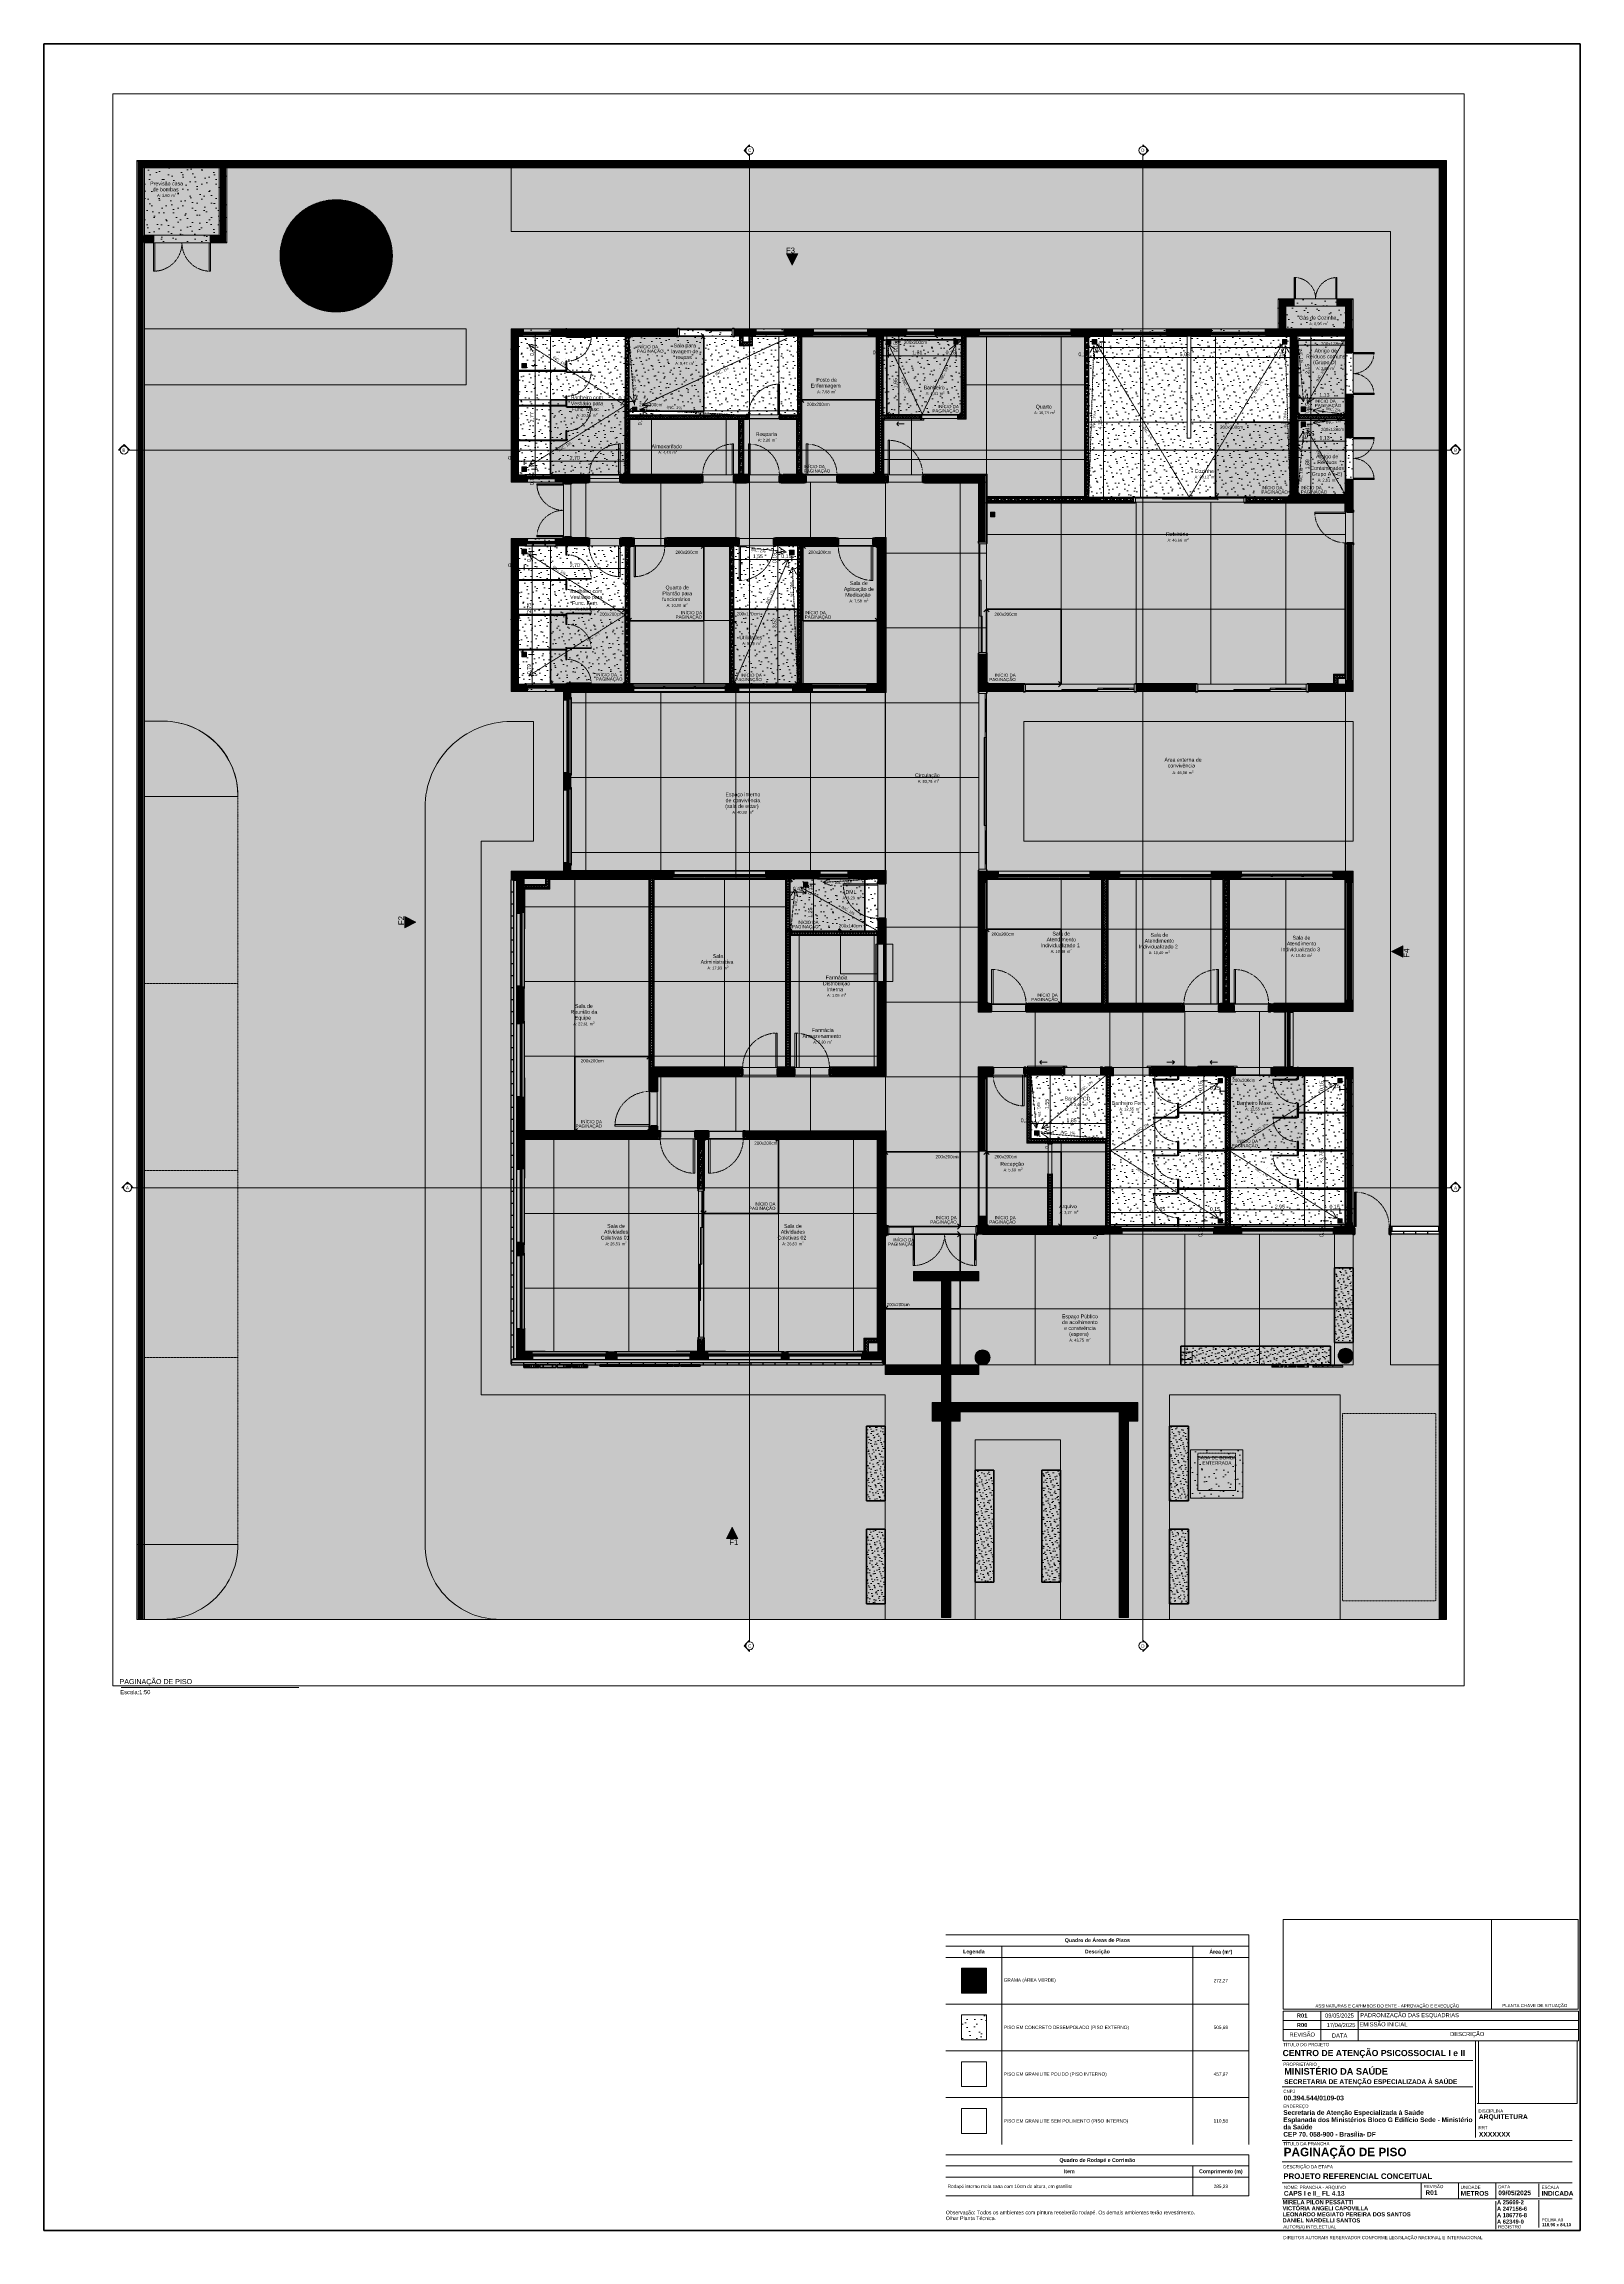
# Paper-space layout 'CAPS I e II_ FL 4.13 PAGINAÇÃO DE PISO' of a CAD drawing. Header units: metres, sheet in millimetres. Extents: x 10 to 831, y 5 to 1179.
# The model-space entities are those that its viewports show. They can reach past a viewport. Long polylines and large blocks are cut down to what shows.
import ezdxf
from ezdxf.enums import TextEntityAlignment as Align
from ezdxf.xclip import XClip

# ---------------------------------------------------------------- set-up
doc = ezdxf.new("R2010")
doc.units = ezdxf.units.M
doc.header["$MEASUREMENT"] = 0
doc.header["$XCLIPFRAME"] = 0
for name, pattern in [('Achse', [0.115, 0, -0.04, 0.075, 0]), ('Dashed', [0.07, 0.045, -0.025]), ('Dot & Dashed', [0.6, 0.5, -0.05, 0, -0.05]), ('Hidden Line', [0.195611, 0.141111, -0.0545]), ('Hidden Line (2)', [0.195611, 0.141111, -0.0545]), ('HIDDEN2', [0.1875, 0.125, -0.0625]), ('Vazia', [5.3975, 0, -5.3975, 0, 0, 0, 0, 0, 0, 0, 0, 0, 0]), ('Wipeout_Contour', [1, 0, -1])]:
    doc.linetypes.add(name, pattern=pattern)
for name, color, linetype, lineweight in [('0_Caneta_No__1', 7, 'Continuous', 35), ('0_Caneta_No__241', 7, 'Continuous', 13), ('0_Caneta_No__4', 7, 'Continuous', 20), ('0_Caneta_No__5', 7, 'Continuous', 15), ('0_Caneta_No__6', 7, 'Continuous', 13), ('0_Caneta_No__7', 7, 'Continuous', 13), ('0_Caneta_No__8', 7, 'Continuous', 9), ('0_Caneta_No__96', 252, 'Continuous', 0), ('0_Caneta_No__98', 7, 'Continuous', 0), ('0_Caneta_No__99', 7, 'Continuous', 20), ('Concreto moldado in loco_Pilares.IFC Model_Caneta_No__241', 7, 'Continuous', 13), ('Concreto moldado in loco_Pilares.IFC Model_Caneta_No__4', 7, 'Continuous', 20), ('Janelas Archicad_Caneta_No__1', 7, 'Continuous', 35), ('Janelas Archicad_Caneta_No__10', 7, 'Continuous', 5), ('Janelas Archicad_Caneta_No__241', 7, 'Continuous', 13), ('Janelas Archicad_Caneta_No__3', 7, 'Continuous', 25), ('Janelas Archicad_Caneta_No__98', 7, 'Continuous', 0), ('LAJES.EST_Caneta_No__1', 7, 'Continuous', 35), ('LAJES.EST_Caneta_No__241', 7, 'Continuous', 13), ('LAJES.EST_Caneta_No__96', 252, 'Continuous', 0), ('NOMES.ARQ_Caneta_No__1', 7, 'Continuous', 35), ('NOTAS PISOS_Caneta_No__98', 7, 'Continuous', 0), ('PAREDE CONSTRUIR_Caneta_No__1', 7, 'Continuous', 35), ('PAREDE CONSTRUIR_Caneta_No__241', 7, 'Continuous', 13), ('PAREDE CONSTRUIR_Caneta_No__3', 7, 'Continuous', 25), ('PAREDE CONSTRUIR_Caneta_No__83', 84, 'Continuous', 0), ('PAREDE CONSTRUIR_Caneta_No__96', 252, 'Continuous', 0), ('PAREDE.ARQ_Caneta_No__1', 7, 'Continuous', 35), ('PAREDE.ARQ_Caneta_No__241', 7, 'Continuous', 13), ('PILARES.EST_Caneta_No__241', 7, 'Continuous', 13), ('PILARES.EST_Caneta_No__4', 7, 'Continuous', 20), ('PISO - Rodapé_Caneta_No__11', 7, 'Continuous', 5), ('PISO_Caneta_No__1', 7, 'Continuous', 35), ('PISO_Caneta_No__241', 7, 'Continuous', 13), ('Portas Archicad_Caneta_No__1', 7, 'Continuous', 35), ('Portas Archicad_Caneta_No__11', 7, 'Continuous', 5), ('Portas Archicad_Caneta_No__241', 7, 'Continuous', 13), ('Portas Archicad_Caneta_No__3', 7, 'Continuous', 25), ('Portas Archicad_Caneta_No__96', 252, 'Continuous', 0), ('Portas Archicad_Caneta_No__98', 7, 'Continuous', 0), ('RALO_Caneta_No__96', 252, 'Continuous', 0), ('Selos de Zona Archicad_Caneta_No__11', 7, 'Continuous', 5), ('TERRENO.ARQ_Caneta_No__241', 7, 'Continuous', 13), ('ZONA_Caneta_No__241', 7, 'Continuous', 13), ('ZONA_Caneta_No__91', 255, 'Continuous', 0)]:
    doc.layers.add(name, color=color, linetype=linetype, lineweight=lineweight)
for name, color, linetype, lineweight, true_color in [('0_Caneta_No__18', 7, 'Continuous', 0, 0xdfdfdf), ('0_Caneta_No__25', 7, 'Continuous', 13, 0x982312), ('0_Caneta_No__254', 7, 'Continuous', 0, 0xd1c9ad), ('0_Caneta_No__28', 7, 'Continuous', 20, 0xd0311a), ('0_Caneta_No__97', 7, 'Continuous', 5, 0x6b6b6b), ('COTAS PISOS_Caneta_No__25', 7, 'Continuous', 13, 0x982312), ('Janelas Archicad_Caneta_No__9', 7, 'Continuous', 5, 0x020202), ('LAJES.EST_Caneta_No__17', 7, 'Continuous', 0, 0xd4d4d4), ('LAJES.EST_Caneta_No__18', 7, 'Continuous', 0, 0xdfdfdf), ('LAJES.EST_Caneta_No__254', 7, 'Continuous', 0, 0xd1c9ad), ('NOMES.ARQ_Caneta_No__95', 7, 'Continuous', 0, 0xaeaeae), ('NOTAS PISOS_Caneta_No__12', 7, 'Continuous', 0, 0x030303), ('Novo_PISO TATIL_Caneta_No__13', 7, 'Continuous', 0, 0xaaaaaa), ('Novo_PISO TATIL_Caneta_No__18', 7, 'Continuous', 0, 0xdfdfdf), ('PAREDE.ARQ_Caneta_No__97', 7, 'Continuous', 5, 0x6b6b6b), ('PILARES.EST_Caneta_No__18', 7, 'Continuous', 0, 0xdfdfdf), ('PISO_Caneta_No__24', 7, 'Continuous', 40, 0x851f10), ('PISO_Caneta_No__97', 7, 'Continuous', 5, 0x6b6b6b), ('Portas Archicad_Caneta_No__9', 7, 'Continuous', 5, 0x020202), ('Portas Archicad_Caneta_No__97', 7, 'Continuous', 5, 0x6b6b6b), ('RALO_Caneta_No__19', 7, 'Continuous', 0, 0xe9e9e9), ('ZONA_Caneta_No__56', 7, 'Continuous', 0, 0xffe495)]:
    doc.layers.add(name, color=color, linetype=linetype, lineweight=lineweight, true_color=true_color)
for name, color, linetype in [('Concreto moldado in loco_Pilares.IFC Model', 7, 'Continuous'), ('COTAS PISOS', 7, 'Continuous'), ('Janelas Archicad', 7, 'Continuous'), ('LAJES.EST', 7, 'Continuous'), ('NOMES.ARQ', 7, 'Continuous'), ('PAREDE CONSTRUIR', 7, 'Continuous'), ('PILARES.EST', 7, 'Continuous'), ('Portas Archicad', 7, 'Continuous'), ('TERRENO.ARQ', 7, 'Continuous'), ('VAGAS.ARQ', 7, 'Continuous'), ('ZONA', 7, 'Continuous')]:
    doc.layers.add(name, color=color, linetype=linetype)
doc.layers.add('NonPlottable_0', color=7, linetype='Continuous', plot=False)
doc.styles.add('GENERATED_STYLE_1', font='arial.ttf')
doc.styles.add('GENERATED_STYLE_2', font='arial.ttf')
doc.dimstyles.new('GENERATED_STYLE__1', dxfattribs={"dimtxt": 0.1, "dimasz": 0.0475, "dimexe": 0.18, "dimexo": 0.1, "dimgap": 0, "dimtad": 1, "dimtih": 1, "dimtoh": 1, "dimzin": 0, "dimdsep": 46, "dimtxsty": 'GENERATED_STYLE_1', "dimblk": 'ARROWHEAD_11', "dimblk1": 'ARROWHEAD_11', "dimblk2": 'ARROWHEAD_11', "dimcen": 0.09, "dimclrd": 256, "dimclre": 256, "dimclrt": 256, "dimadec": 0, "dimazin": 0, "dimtfac": 1, "dimtdec": 4, "dimtmove": 0, "dimatfit": 3, "dimfxl": 0, "dimtolj": 1, "dimtzin": 0, "dimarcsym": 0})
doc.dimstyles.new('GENERATED_STYLE__2', dxfattribs={"dimtxt": 0.1, "dimasz": 0.0475, "dimexe": 0.18, "dimexo": 0.1, "dimgap": 0, "dimtad": 1, "dimzin": 0, "dimdsep": 46, "dimtxsty": 'GENERATED_STYLE_1', "dimblk": 'ARROWHEAD_11', "dimblk1": 'ARROWHEAD_11', "dimblk2": 'ARROWHEAD_11', "dimcen": 0.09, "dimclrd": 256, "dimclre": 256, "dimclrt": 256, "dimadec": 0, "dimazin": 0, "dimtfac": 1, "dimtdec": 4, "dimtmove": 0, "dimatfit": 3, "dimfxl": 0, "dimtolj": 1, "dimtzin": 0, "dimarcsym": 0})
doc.dimstyles.new('GENERATED_STYLE__3', dxfattribs={"dimtxt": 0.1, "dimasz": 0.0475, "dimexe": 0.18, "dimexo": 0.1, "dimgap": 0, "dimtad": 1, "dimzin": 0, "dimdsep": 46, "dimtxsty": 'GENERATED_STYLE_1', "dimblk": 'ARROWHEAD_11', "dimblk1": 'ARROWHEAD_11', "dimblk2": 'ARROWHEAD_11', "dimcen": 0.09, "dimclrd": 256, "dimclre": 256, "dimclrt": 256, "dimadec": 0, "dimazin": 0, "dimtfac": 1, "dimtdec": 4, "dimtmove": 2, "dimatfit": 3, "dimfxl": 0, "dimtolj": 1, "dimtzin": 0, "dimarcsym": 0})
picture_1 = doc.add_image_def('image1.png', size_in_pixel=(1394, 887))
pattern_1 = [(45, (492.03, 668.02), (-159.1, 159.1), [0, -150, 0, -225]), (110, (992.03, 668.02), (211.43, 76.955), [0, -110, 0, -190])]
pattern_2 = [(45, (0, 0.5), (-0.159099, 0.159099), [0, -0.15, 0, -0.225]), (110, (0.5, 0.5), (0.21143084, 0.07695453), [0, -0.11, 0, -0.19])]
pattern_3 = [(45, (0, 0), (-0.0176776695, 0.0176776695), [])]
pattern_4 = [(45, (0, 0.6), (-0.1909188, 0.1909188), [0, -0.18, 0, -0.27]), (110, (0.6, 0.6), (0.253717, 0.09234544), [0, -0.132, 0, -0.228])]
pattern_5 = [(45, (0, 0), (-0.03535534, 0.03535534), []), (135, (0, 0), (0.03535534, 0.03535534), [])]
pattern_6 = [(45, (0, 0.05), (-0.0159099026, 0.0159099026), [0, -0.015, 0, -0.0225]), (110, (0.05, 0.05), (0.021143084, 0.007695453), [0, -0.011, 0, -0.019])]

# ---------------------------------------------------------------- blocks, each defined once
blk = doc.blocks.new('Drawing_1_1', base_point=(573, 112))
at = {"linetype": 'Continuous', "lineweight": 0, "ltscale": 1000, "true_color": 0xc5d8be}
blk.add_hatch(color=9, dxfattribs=at).paths.add_polyline_path([(500.4, 150.2), (500.4, 136.9), (513.7, 136.9), (513.7, 150.2)])
at = {"layer": '0_Caneta_No__18', "linetype": 'Continuous', "lineweight": 0, "ltscale": 1000, "true_color": 0xdfdfdf}
h = blk.add_hatch(dxfattribs=at)
h.set_pattern_fill('Piso_Externo__0001', color=254, style=0, pattern_type=2)
h.set_pattern_definition([(45, (492.028, 180.0227), (-3.81838, 3.81838), [0, -3.6, 0, -5.4]), (110, (504.028, 180.0227), (5.07434, 1.8469), [0, -2.64, 0, -4.56])])
h.paths.add_polyline_path([(500.4, 125.2), (500.4, 111.9), (513.7, 111.9), (513.7, 125.2)])
at = {"layer": '0_Caneta_No__254', "linetype": 'Continuous', "lineweight": 0, "ltscale": 1000, "true_color": 0xd1c9ad}
h = blk.add_hatch(dxfattribs=at)
h.set_pattern_fill('Haie_OD_0001', color=9, style=0, pattern_type=2)
h.set_pattern_definition(pattern_1)
h.paths.add_polyline_path([(500.4, 100.2), (500.4, 86.9), (513.7, 86.9), (513.7, 100.2)])
at = {"layer": '0_Caneta_No__96', "linetype": 'Continuous', "lineweight": 0, "ltscale": 1000}
h = blk.add_hatch(dxfattribs=at)
h.set_pattern_fill('Haie_OD_0001', color=252, style=0, pattern_type=2)
h.set_pattern_definition(pattern_1)
h.paths.add_polyline_path([(500.4, 75.2), (500.4, 61.9), (513.7, 61.9), (513.7, 75.2)])
at = {"layer": '0_Caneta_No__241', "color": 7, "linetype": 'Continuous', "lineweight": 13, "ltscale": 1000}
for p, q in [((492, 131), (492, 156)), ((522, 131), (522, 156)), ((624, 131), (624, 156)), ((654, 131), (654, 156)), ((500.4, 150.2), (513.7, 150.2)), ((500.4, 136.9), (500.4, 150.2)), ((513.7, 150.2), (513.7, 136.9)), ((492, 131), (522, 131)), ((492, 106), (492, 131)), ((513.7, 136.9), (500.4, 136.9)), ((522, 131), (624, 131)), ((522, 106), (522, 131)), ((624, 131), (654, 131)), ((624, 106), (624, 131)), ((654, 106), (654, 131)), ((500.4, 125.2), (513.7, 125.2)), ((500.4, 111.9), (500.4, 125.2)), ((513.7, 125.2), (513.7, 111.9)), ((492, 106), (522, 106)), ((492, 81), (492, 106)), ((513.7, 111.9), (500.4, 111.9)), ((522, 106), (624, 106)), ((522, 81), (522, 106)), ((624, 106), (654, 106)), ((624, 81), (624, 106)), ((654, 81), (654, 106)), ((500.4, 100.2), (513.7, 100.2)), ((500.4, 86.9), (500.4, 100.2)), ((513.7, 100.2), (513.7, 86.9)), ((513.7, 86.9), (500.4, 86.9)), ((492, 81), (522, 81)), ((492, 56), (492, 81)), ((500.4, 75.2), (513.7, 75.2)), ((500.4, 61.9), (500.4, 75.2)), ((513.7, 75.2), (513.7, 61.9)), ((522, 81), (624, 81)), ((522, 56), (522, 81)), ((624, 81), (654, 81)), ((624, 56), (624, 81)), ((654, 56), (654, 81)), ((513.7, 61.9), (500.4, 61.9)), ((492, 56), (522, 56)), ((522, 56), (624, 56)), ((624, 56), (654, 56))]:
    blk.add_line(p, q, dxfattribs=at)
at = {"layer": '0_Caneta_No__4', "color": 7, "linetype": 'Continuous', "lineweight": 20, "ltscale": 1000}
for p, q in [((492, 168), (654, 168)), ((492, 162), (492, 168)), ((654, 162), (654, 168)), ((492, 162), (654, 162)), ((492, 156), (492, 162)), ((492, 156), (522, 156)), ((522, 156), (522, 162)), ((522, 156), (624, 156)), ((624, 156), (624, 162)), ((624, 156), (654, 156)), ((654, 156), (654, 162))]:
    blk.add_line(p, q, dxfattribs=at)
at = {"layer": '0_Caneta_No__5', "color": 7, "linetype": 'Continuous', "lineweight": 15, "char_height": 2, "attachment_point": 5, "style": 'GENERATED_STYLE_2'}
for s, insert in [('\\A1;{\\pqc;\\fArial|b1|i0|c0|p0;\\W1.000000;Quadro de Áreas de Pisos}', (573, 164.9)), ('\\A1;{\\pqc;\\fArial|b1|i0|c0|p0;\\W1.000000;Legenda}', (507, 158.8)), ('\\A1;{\\pqc;\\fArial|b1|i0|c0|p0;\\W1.000000;Descrição}', (573, 158.8)), ('\\A1;{\\pqc;\\fArial|b1|i0|c0|p0;\\W1.000000;Área (m²)}', (639, 158.7))]:
    blk.add_mtext(s, dxfattribs=dict(at, insert=insert))
at = {"layer": '0_Caneta_No__6', "color": 7, "linetype": 'Continuous', "lineweight": 13, "char_height": 1.8, "style": 'GENERATED_STYLE_1'}
for s, insert, attachment_point in [('\\A1;{\\pql;\\fArial|b0|i0|c0|p0;\\W1.000000;GRAMA (ÁREA VERDE)}', (523, 143.6), 4), ('\\A1;{\\pqc;\\fArial|b0|i0|c0|p0;\\W1.000000;272,27}', (639, 143.4), 5), ('\\A1;{\\pql;\\fArial|b0|i0|c0|p0;\\W1.000000;PISO EM CONCRETO DESEMPOLADO (PISO EXTERNO)}', (523, 118.3), 4), ('\\A1;{\\pqc;\\fArial|b0|i0|c0|p0;\\W1.000000;505,68}', (639, 118.4), 5), ('\\A1;{\\pql;\\fArial|b0|i0|c0|p0;\\W1.000000;PISO EM GRANILITE POLIDO (PISO INTERNO)}', (523, 93.3), 4), ('\\A1;{\\pqc;\\fArial|b0|i0|c0|p0;\\W1.000000;457,97}', (639, 93.4), 5), ('\\A1;{\\pql;\\fArial|b0|i0|c0|p0;\\W1.000000;PISO EM GRANILITE SEM POLIMENTO (PISO INTERNO)}', (523, 68.3), 4), ('\\A1;{\\pqc;\\fArial|b0|i0|c0|p0;\\W1.000000;110,58}', (639, 68.4), 5)]:
    blk.add_mtext(s, dxfattribs=dict(at, insert=insert, attachment_point=attachment_point))
blk = doc.blocks.new('Drawing_2_2', base_point=(573, 39.5))
at = {"layer": '0_Caneta_No__241', "color": 7, "linetype": 'Continuous', "lineweight": 13, "ltscale": 1000}
for p, q in [((492, 28.5), (492, 38.5)), ((624, 28.5), (624, 38.5)), ((654, 28.5), (654, 38.5)), ((492, 28.5), (624, 28.5)), ((624, 28.5), (654, 28.5))]:
    blk.add_line(p, q, dxfattribs=at)
at = {"layer": '0_Caneta_No__4', "color": 7, "linetype": 'Continuous', "lineweight": 20, "ltscale": 1000}
for p, q in [((492, 50.5), (654, 50.5)), ((492, 44.5), (492, 50.5)), ((654, 44.5), (654, 50.5)), ((492, 44.5), (654, 44.5)), ((492, 38.5), (492, 44.5)), ((492, 38.5), (624, 38.5)), ((624, 38.5), (624, 44.5)), ((624, 38.5), (654, 38.5)), ((654, 38.5), (654, 44.5))]:
    blk.add_line(p, q, dxfattribs=at)
at = {"layer": '0_Caneta_No__5', "color": 7, "linetype": 'Continuous', "lineweight": 15, "char_height": 2, "attachment_point": 5, "style": 'GENERATED_STYLE_2'}
for s, insert in [('\\A1;{\\pqc;\\fArial|b1|i0|c0|p0;\\W1.000000;Quadro de Rodapé e Corrimão}', (573, 47.3)), ('\\A1;{\\pqc;\\fArial|b1|i0|c0|p0;\\W1.000000;Item}', (558, 41.6)), ('\\A1;{\\pqc;\\fArial|b1|i0|c0|p0;\\W1.000000;Comprimento (m)}', (639, 41.3))]:
    blk.add_mtext(s, dxfattribs=dict(at, insert=insert))
at = {"layer": '0_Caneta_No__6', "color": 7, "linetype": 'Continuous', "lineweight": 13, "char_height": 1.8, "style": 'GENERATED_STYLE_1'}
for s, insert, attachment_point in [('\\A1;{\\pql;\\fArial|b0|i0|c0|p0;\\W1.000000;Rodapé interno meia cana com 10cm de altura, em granilite}', (493, 33.3), 4), ('\\A1;{\\pqc;\\fArial|b0|i0|c0|p0;\\W1.000000;285,23}', (639, 33.4), 5)]:
    blk.add_mtext(s, dxfattribs=dict(at, insert=insert, attachment_point=attachment_point))
blk = doc.blocks.new('Built-in Drawing Title[1]', base_point=(51.2, 309.6))
at = {"layer": '0_Caneta_No__241', "color": 7, "linetype": 'Continuous', "lineweight": 13, "ltscale": 1000}
blk.add_line((51.2, 300.2), (146.2, 300.2), dxfattribs=at)
at = {"layer": '0_Caneta_No__241', "color": 7, "lineweight": 13, "style": 'GENERATED_STYLE_1'}
blk.add_attdef('AC_DrawingScale', text='', height=2.2, dxfattribs=at).set_placement((66.9, 298.9), align=Align.TOP_RIGHT)
at = {"layer": '0_Caneta_No__241', "color": 7, "lineweight": 13, "style": 'GENERATED_STYLE_2'}
blk.add_attdef('AC_DrawingName', text='', height=2.7, dxfattribs=at).set_placement((69.8, 304.8), align=Align.TOP_CENTER)
blk = doc.blocks.new('Double Door 26')
at = {"layer": 'Portas Archicad', "linetype": 'Continuous', "lineweight": 0, "true_color": 0xffffff}
for points in [[(-0.76, 0.76), (-0.76, 0), (-0.725, 0), (-0.725, 0.76)], [(0.76, 0.76), (0.725, 0.76), (0.725, 0), (0.76, 0)], [(-0.75, -0.2), (-0.75, -0.035), (-0.76, -0.035), (-0.76, 0), (-0.8, 0), (-0.8, -0.2)], [(0.8, -0.2), (0.8, 0), (0.76, 0), (0.76, -0.035), (0.75, -0.035), (0.75, -0.2)]]:
    blk.add_hatch(color=7, dxfattribs=at).paths.add_polyline_path(points)
at = {"layer": 'Portas Archicad_Caneta_No__241', "color": 7, "linetype": 'Continuous', "lineweight": 13}
for p, q in [((-0.76, 0.76), (-0.76, 0)), ((-0.725, 0.76), (-0.76, 0.76)), ((-0.725, 0), (-0.725, 0.76)), ((0.725, 0), (0.725, 0.76)), ((0.725, 0.76), (0.76, 0.76)), ((0.76, 0.76), (0.76, 0)), ((-0.76, 0), (-0.8, 0)), ((-0.8, 0), (-0.8, -0.2)), ((-0.8, -0.03), (-0.8, 0)), ((-0.8, -0.03), (-0.8, 0)), ((-0.8, -0.03), (-0.8, 0)), ((-0.8, -0.03), (-0.8, 0)), ((-0.76, -0.035), (-0.76, 0)), ((-0.76, 0), (-0.725, 0)), ((0.76, 0), (0.725, 0)), ((0.8, 0), (0.76, 0)), ((0.76, 0), (0.76, -0.035)), ((0.8, -0.2), (0.8, 0)), ((0.8, -0.03), (0.8, 0)), ((0.8, -0.03), (0.8, 0)), ((0.8, -0.03), (0.8, 0)), ((0.8, -0.03), (0.8, 0)), ((-0.8, -0.17), (-0.8, -0.03)), ((-0.8, -0.17), (-0.8, -0.03)), ((-0.8, -0.17), (-0.8, -0.03)), ((-0.8, -0.17), (-0.8, -0.03)), ((-0.8, -0.2), (-0.8, -0.17)), ((-0.8, -0.2), (-0.8, -0.17)), ((-0.8, -0.2), (-0.75, -0.2)), ((-0.75, -0.035), (-0.76, -0.035)), ((-0.75, -0.2), (-0.75, -0.035)), ((0.76, -0.035), (0.75, -0.035)), ((0.75, -0.035), (0.75, -0.2)), ((0.75, -0.2), (0.8, -0.2)), ((0.8, -0.17), (0.8, -0.03)), ((0.8, -0.17), (0.8, -0.03)), ((0.8, -0.17), (0.8, -0.03)), ((0.8, -0.17), (0.8, -0.03)), ((0.8, -0.2), (0.8, -0.17)), ((0.8, -0.2), (0.8, -0.17))]:
    blk.add_line(p, q, dxfattribs=at)
at = {"layer": 'Portas Archicad_Caneta_No__9', "color": 18, "linetype": 'Continuous', "lineweight": 5, "true_color": 0x020202}
for p, q in [((-0.8, 0), (0.8, 0)), ((-0.8, -0.2), (0.8, -0.2))]:
    blk.add_line(p, q, dxfattribs=at)
at = {"layer": 'Portas Archicad_Caneta_No__97', "color": 251, "linetype": 'Dashed', "lineweight": 5, "true_color": 0x6b6b6b}
for centre, start, end in [((-0.76, 0), 0, 90), ((0.76, 0), 90, 180)]:
    blk.add_arc(centre, 0.76, start, end, dxfattribs=at)
blk = doc.blocks.new('Piso Tátil Direcional(2)(1)')
at = {"layer": 'Novo_PISO TATIL_Caneta_No__18', "linetype": 'Continuous', "lineweight": 0, "true_color": 0xdfdfdf}
for points in [[(0.25, 0), (0.25, 0.25), (0, 0.25), (0, 0)], [(0.033, 0.24), (0.03, 0.243), (0.028, 0.239)], [(0.032, 0.237), (0.033, 0.24), (0.028, 0.239)], [(0.028, 0.239), (0.028, 0.235), (0.032, 0.237)], [(0.032, 0.233), (0.032, 0.237), (0.028, 0.235)], [(0.032, 0.014), (0.032, 0.233), (0.028, 0.235), (0.028, 0.012)], [(0.028, 0.012), (0.029, 0.008), (0.032, 0.014)], [(0.029, 0.008), (0.033, 0.011), (0.032, 0.014)], [(0.033, 0.011), (0.029, 0.008), (0.031, 0.006)], [(0.032, 0.246), (0.03, 0.243), (0.035, 0.243)], [(0.033, 0.24), (0.035, 0.243), (0.03, 0.243)], [(0.034, 0.008), (0.033, 0.011), (0.031, 0.006)], [(0.036, 0.006), (0.034, 0.008), (0.031, 0.006)], [(0.033, 0.003), (0.036, 0.006), (0.031, 0.006)], [(0.054, 0.237), (0.053, 0.24), (0.051, 0.243), (0.049, 0.246), (0.046, 0.247), (0.043, 0.248), (0.04, 0.247), (0.038, 0.246), (0.035, 0.243), (0.033, 0.24), (0.032, 0.237), (0.032, 0.233), (0.032, 0.014), (0.033, 0.011), (0.034, 0.008), (0.036, 0.006), (0.038, 0.004), (0.041, 0.003), (0.043, 0.002), (0.046, 0.003), (0.048, 0.004), (0.051, 0.006), (0.053, 0.008), (0.054, 0.011), (0.055, 0.014), (0.055, 0.233)], [(0.035, 0.243), (0.035, 0.248), (0.032, 0.246)], [(0.036, 0.006), (0.033, 0.003), (0.038, 0.004)], [(0.038, 0.004), (0.033, 0.003), (0.036, 0.001)], [(0.039, 0.25), (0.035, 0.248), (0.038, 0.246)], [(0.035, 0.248), (0.035, 0.243), (0.038, 0.246)], [(0.041, 0.003), (0.038, 0.004), (0.036, 0.001)], [(0.036, 0.001), (0.04, 0), (0.041, 0.003)], [(0.04, 0.247), (0.039, 0.25), (0.038, 0.246)], [(0.039, 0.25), (0.04, 0.247), (0.043, 0.25)], [(0.04, 0.247), (0.043, 0.248), (0.043, 0.25)], [(0.043, 0.002), (0.041, 0.003), (0.04, 0)], [(0.043, 0), (0.043, 0.002), (0.04, 0)], [(0.047, 0.25), (0.043, 0.25), (0.043, 0.248)], [(0.046, 0.247), (0.047, 0.25), (0.043, 0.248)], [(0.047, 0), (0.046, 0.003), (0.043, 0)], [(0.046, 0.003), (0.043, 0.002), (0.043, 0)], [(0.051, 0.248), (0.047, 0.25), (0.046, 0.247)], [(0.046, 0.247), (0.049, 0.246), (0.051, 0.248)], [(0.048, 0.004), (0.046, 0.003), (0.047, 0)], [(0.047, 0), (0.05, 0.001), (0.048, 0.004)], [(0.051, 0.006), (0.048, 0.004), (0.05, 0.001)], [(0.054, 0.246), (0.051, 0.248), (0.049, 0.246)], [(0.051, 0.243), (0.054, 0.246), (0.049, 0.246)], [(0.05, 0.001), (0.053, 0.003), (0.051, 0.006)], [(0.057, 0.243), (0.054, 0.246), (0.051, 0.243)], [(0.053, 0.24), (0.057, 0.243), (0.051, 0.243)], [(0.053, 0.003), (0.053, 0.008), (0.051, 0.006)], [(0.059, 0.239), (0.057, 0.243), (0.053, 0.24)], [(0.054, 0.237), (0.059, 0.239), (0.053, 0.24)], [(0.053, 0.008), (0.056, 0.006), (0.054, 0.011)], [(0.053, 0.008), (0.053, 0.003), (0.056, 0.006)], [(0.059, 0.235), (0.059, 0.239), (0.054, 0.237)], [(0.059, 0.235), (0.054, 0.237), (0.055, 0.233)], [(0.058, 0.008), (0.055, 0.014), (0.054, 0.011)], [(0.058, 0.008), (0.054, 0.011), (0.056, 0.006)], [(0.059, 0.012), (0.059, 0.235), (0.055, 0.233), (0.055, 0.014)], [(0.059, 0.012), (0.055, 0.014), (0.058, 0.008)], [(0.11, 0.239), (0.109, 0.235), (0.114, 0.237)], [(0.113, 0.233), (0.114, 0.237), (0.109, 0.235)], [(0.113, 0.014), (0.113, 0.233), (0.109, 0.235), (0.109, 0.012)], [(0.109, 0.012), (0.11, 0.008), (0.113, 0.014)], [(0.115, 0.24), (0.111, 0.243), (0.11, 0.239)], [(0.114, 0.237), (0.115, 0.24), (0.11, 0.239)], [(0.11, 0.008), (0.114, 0.011), (0.113, 0.014)], [(0.114, 0.011), (0.11, 0.008), (0.112, 0.006)], [(0.114, 0.246), (0.111, 0.243), (0.117, 0.243)], [(0.115, 0.24), (0.117, 0.243), (0.111, 0.243)], [(0.116, 0.008), (0.114, 0.011), (0.112, 0.006)], [(0.118, 0.006), (0.116, 0.008), (0.112, 0.006)], [(0.115, 0.003), (0.118, 0.006), (0.112, 0.006)], [(0.136, 0.237), (0.135, 0.24), (0.133, 0.243), (0.131, 0.246), (0.128, 0.247), (0.125, 0.248), (0.122, 0.247), (0.119, 0.246), (0.117, 0.243), (0.115, 0.24), (0.114, 0.237), (0.113, 0.233), (0.113, 0.014), (0.114, 0.011), (0.116, 0.008), (0.118, 0.006), (0.12, 0.004), (0.122, 0.003), (0.125, 0.002), (0.128, 0.003), (0.13, 0.004), (0.132, 0.006), (0.134, 0.008), (0.136, 0.011), (0.137, 0.014), (0.137, 0.233)], [(0.117, 0.243), (0.117, 0.248), (0.114, 0.246)], [(0.118, 0.006), (0.115, 0.003), (0.12, 0.004)], [(0.12, 0.004), (0.115, 0.003), (0.118, 0.001)], [(0.121, 0.25), (0.117, 0.248), (0.119, 0.246)], [(0.117, 0.248), (0.117, 0.243), (0.119, 0.246)], [(0.122, 0.003), (0.12, 0.004), (0.118, 0.001)], [(0.118, 0.001), (0.121, 0), (0.122, 0.003)], [(0.122, 0.247), (0.121, 0.25), (0.119, 0.246)], [(0.121, 0.25), (0.122, 0.247), (0.125, 0.25)], [(0.125, 0.002), (0.122, 0.003), (0.121, 0)], [(0.125, 0), (0.125, 0.002), (0.121, 0)], [(0.122, 0.247), (0.125, 0.248), (0.125, 0.25)], [(0.129, 0.25), (0.125, 0.25), (0.125, 0.248)], [(0.128, 0.247), (0.129, 0.25), (0.125, 0.248)], [(0.129, 0), (0.128, 0.003), (0.125, 0)], [(0.128, 0.003), (0.125, 0.002), (0.125, 0)], [(0.133, 0.248), (0.129, 0.25), (0.128, 0.247)], [(0.128, 0.247), (0.131, 0.246), (0.133, 0.248)], [(0.13, 0.004), (0.128, 0.003), (0.129, 0)], [(0.129, 0), (0.132, 0.001), (0.13, 0.004)], [(0.132, 0.006), (0.13, 0.004), (0.132, 0.001)], [(0.136, 0.246), (0.133, 0.248), (0.131, 0.246)], [(0.133, 0.243), (0.136, 0.246), (0.131, 0.246)], [(0.135, 0.003), (0.134, 0.008), (0.132, 0.006)], [(0.132, 0.001), (0.135, 0.003), (0.132, 0.006)], [(0.139, 0.243), (0.136, 0.246), (0.133, 0.243)], [(0.135, 0.24), (0.139, 0.243), (0.133, 0.243)], [(0.134, 0.008), (0.138, 0.006), (0.136, 0.011)], [(0.134, 0.008), (0.135, 0.003), (0.138, 0.006)], [(0.14, 0.239), (0.139, 0.243), (0.135, 0.24)], [(0.136, 0.237), (0.14, 0.239), (0.135, 0.24)], [(0.141, 0.235), (0.14, 0.239), (0.136, 0.237)], [(0.141, 0.235), (0.136, 0.237), (0.137, 0.233)], [(0.14, 0.008), (0.137, 0.014), (0.136, 0.011)], [(0.14, 0.008), (0.136, 0.011), (0.138, 0.006)], [(0.141, 0.012), (0.141, 0.235), (0.137, 0.233), (0.137, 0.014)], [(0.141, 0.012), (0.137, 0.014), (0.14, 0.008)], [(0.196, 0.24), (0.192, 0.243), (0.19, 0.239)], [(0.194, 0.237), (0.196, 0.24), (0.19, 0.239)], [(0.19, 0.239), (0.19, 0.235), (0.194, 0.237)], [(0.194, 0.233), (0.194, 0.237), (0.19, 0.235)], [(0.194, 0.014), (0.194, 0.233), (0.19, 0.235), (0.19, 0.012)], [(0.19, 0.012), (0.191, 0.008), (0.194, 0.014)], [(0.191, 0.008), (0.195, 0.011), (0.194, 0.014)], [(0.195, 0.011), (0.191, 0.008), (0.193, 0.006)], [(0.194, 0.246), (0.192, 0.243), (0.197, 0.243)], [(0.196, 0.24), (0.197, 0.243), (0.192, 0.243)], [(0.196, 0.008), (0.195, 0.011), (0.193, 0.006)], [(0.198, 0.006), (0.196, 0.008), (0.193, 0.006)], [(0.195, 0.003), (0.198, 0.006), (0.193, 0.006)], [(0.217, 0.237), (0.215, 0.24), (0.214, 0.243), (0.211, 0.246), (0.208, 0.247), (0.206, 0.248), (0.203, 0.247), (0.2, 0.246), (0.197, 0.243), (0.196, 0.24), (0.194, 0.237), (0.194, 0.233), (0.194, 0.014), (0.195, 0.011), (0.196, 0.008), (0.198, 0.006), (0.2, 0.004), (0.203, 0.003), (0.206, 0.002), (0.208, 0.003), (0.211, 0.004), (0.213, 0.006), (0.215, 0.008), (0.216, 0.011), (0.217, 0.014), (0.217, 0.233)], [(0.197, 0.243), (0.198, 0.248), (0.194, 0.246)], [(0.198, 0.006), (0.195, 0.003), (0.2, 0.004)], [(0.2, 0.004), (0.195, 0.003), (0.198, 0.001)], [(0.198, 0.248), (0.197, 0.243), (0.2, 0.246)], [(0.201, 0.25), (0.198, 0.248), (0.2, 0.246)], [(0.203, 0.003), (0.2, 0.004), (0.198, 0.001)], [(0.198, 0.001), (0.202, 0), (0.203, 0.003)], [(0.203, 0.247), (0.201, 0.25), (0.2, 0.246)], [(0.201, 0.25), (0.203, 0.247), (0.206, 0.25)], [(0.206, 0.002), (0.203, 0.003), (0.202, 0)], [(0.206, 0), (0.206, 0.002), (0.202, 0)], [(0.203, 0.247), (0.206, 0.248), (0.206, 0.25)], [(0.21, 0.25), (0.206, 0.25), (0.206, 0.248)], [(0.208, 0.247), (0.21, 0.25), (0.206, 0.248)], [(0.209, 0), (0.208, 0.003), (0.206, 0)], [(0.208, 0.003), (0.206, 0.002), (0.206, 0)], [(0.213, 0.248), (0.21, 0.25), (0.208, 0.247)], [(0.208, 0.247), (0.211, 0.246), (0.213, 0.248)], [(0.211, 0.004), (0.208, 0.003), (0.209, 0)], [(0.209, 0), (0.213, 0.001), (0.211, 0.004)], [(0.217, 0.246), (0.213, 0.248), (0.211, 0.246)], [(0.214, 0.243), (0.217, 0.246), (0.211, 0.246)], [(0.213, 0.006), (0.211, 0.004), (0.213, 0.001)], [(0.216, 0.003), (0.215, 0.008), (0.213, 0.006)], [(0.213, 0.001), (0.216, 0.003), (0.213, 0.006)], [(0.219, 0.243), (0.217, 0.246), (0.214, 0.243)], [(0.215, 0.24), (0.219, 0.243), (0.214, 0.243)], [(0.221, 0.239), (0.219, 0.243), (0.215, 0.24)], [(0.217, 0.237), (0.221, 0.239), (0.215, 0.24)], [(0.215, 0.008), (0.218, 0.006), (0.216, 0.011)], [(0.215, 0.008), (0.216, 0.003), (0.218, 0.006)], [(0.22, 0.008), (0.217, 0.014), (0.216, 0.011)], [(0.22, 0.008), (0.216, 0.011), (0.218, 0.006)], [(0.221, 0.235), (0.221, 0.239), (0.217, 0.237)], [(0.221, 0.235), (0.217, 0.237), (0.217, 0.233)], [(0.221, 0.012), (0.221, 0.235), (0.217, 0.233), (0.217, 0.014)], [(0.221, 0.012), (0.217, 0.014), (0.22, 0.008)]]:
    blk.add_hatch(color=254, dxfattribs=at).paths.add_polyline_path(points)
at = {"layer": 'Novo_PISO TATIL_Caneta_No__13', "color": 253, "linetype": 'Continuous', "lineweight": 0, "true_color": 0xaaaaaa}
for p, q in [((0, 0.25), (0.25, 0.25)), ((0, 0), (0, 0.25)), ((0.25, 0), (0, 0)), ((0.03, 0.243), (0.028, 0.239)), ((0.028, 0.239), (0.028, 0.235)), ((0.028, 0.235), (0.028, 0.012)), ((0.032, 0.233), (0.028, 0.235)), ((0.028, 0.012), (0.032, 0.014)), ((0.028, 0.012), (0.029, 0.008)), ((0.029, 0.008), (0.031, 0.006)), ((0.032, 0.246), (0.03, 0.243)), ((0.031, 0.006), (0.033, 0.003)), ((0.035, 0.248), (0.032, 0.246)), ((0.033, 0.24), (0.032, 0.237)), ((0.032, 0.237), (0.032, 0.233)), ((0.032, 0.233), (0.032, 0.014)), ((0.032, 0.014), (0.033, 0.011)), ((0.035, 0.243), (0.033, 0.24)), ((0.033, 0.011), (0.034, 0.008)), ((0.033, 0.003), (0.036, 0.001)), ((0.034, 0.008), (0.036, 0.006)), ((0.039, 0.25), (0.035, 0.248)), ((0.038, 0.246), (0.035, 0.243)), ((0.036, 0.006), (0.038, 0.004)), ((0.036, 0.001), (0.04, 0)), ((0.04, 0.247), (0.038, 0.246)), ((0.038, 0.004), (0.041, 0.003)), ((0.043, 0.25), (0.039, 0.25)), ((0.043, 0.248), (0.04, 0.247)), ((0.04, 0), (0.043, 0)), ((0.041, 0.003), (0.043, 0.002)), ((0.047, 0.25), (0.043, 0.25)), ((0.046, 0.247), (0.043, 0.248)), ((0.043, 0.002), (0.046, 0.003)), ((0.043, 0), (0.047, 0)), ((0.049, 0.246), (0.046, 0.247)), ((0.046, 0.003), (0.048, 0.004)), ((0.051, 0.248), (0.047, 0.25)), ((0.047, 0), (0.05, 0.001)), ((0.048, 0.004), (0.051, 0.006)), ((0.051, 0.243), (0.049, 0.246)), ((0.05, 0.001), (0.053, 0.003)), ((0.054, 0.246), (0.051, 0.248)), ((0.053, 0.24), (0.051, 0.243)), ((0.051, 0.006), (0.053, 0.008)), ((0.054, 0.237), (0.053, 0.24)), ((0.053, 0.008), (0.054, 0.011)), ((0.053, 0.003), (0.056, 0.006)), ((0.057, 0.243), (0.054, 0.246)), ((0.055, 0.233), (0.054, 0.237)), ((0.054, 0.011), (0.055, 0.014)), ((0.055, 0.233), (0.059, 0.235)), ((0.055, 0.014), (0.055, 0.233)), ((0.055, 0.014), (0.059, 0.012)), ((0.056, 0.006), (0.058, 0.008)), ((0.059, 0.239), (0.057, 0.243)), ((0.058, 0.008), (0.059, 0.012)), ((0.059, 0.235), (0.059, 0.239)), ((0.059, 0.012), (0.059, 0.235)), ((0.11, 0.239), (0.109, 0.235)), ((0.109, 0.235), (0.109, 0.012)), ((0.113, 0.233), (0.109, 0.235)), ((0.109, 0.012), (0.113, 0.014)), ((0.109, 0.012), (0.11, 0.008)), ((0.111, 0.243), (0.11, 0.239)), ((0.11, 0.008), (0.112, 0.006)), ((0.114, 0.246), (0.111, 0.243)), ((0.112, 0.006), (0.115, 0.003)), ((0.114, 0.237), (0.113, 0.233)), ((0.113, 0.233), (0.113, 0.014)), ((0.113, 0.014), (0.114, 0.011)), ((0.117, 0.248), (0.114, 0.246)), ((0.115, 0.24), (0.114, 0.237)), ((0.114, 0.011), (0.116, 0.008)), ((0.117, 0.243), (0.115, 0.24)), ((0.115, 0.003), (0.118, 0.001)), ((0.116, 0.008), (0.118, 0.006)), ((0.121, 0.25), (0.117, 0.248)), ((0.119, 0.246), (0.117, 0.243)), ((0.118, 0.006), (0.12, 0.004)), ((0.118, 0.001), (0.121, 0)), ((0.122, 0.247), (0.119, 0.246)), ((0.12, 0.004), (0.122, 0.003)), ((0.125, 0.25), (0.121, 0.25)), ((0.121, 0), (0.125, 0)), ((0.125, 0.248), (0.122, 0.247)), ((0.122, 0.003), (0.125, 0.002)), ((0.129, 0.25), (0.125, 0.25)), ((0.128, 0.247), (0.125, 0.248)), ((0.125, 0.002), (0.128, 0.003)), ((0.125, 0), (0.129, 0)), ((0.131, 0.246), (0.128, 0.247)), ((0.128, 0.003), (0.13, 0.004)), ((0.133, 0.248), (0.129, 0.25)), ((0.129, 0), (0.132, 0.001)), ((0.13, 0.004), (0.132, 0.006)), ((0.133, 0.243), (0.131, 0.246)), ((0.132, 0.006), (0.134, 0.008)), ((0.132, 0.001), (0.135, 0.003)), ((0.136, 0.246), (0.133, 0.248)), ((0.135, 0.24), (0.133, 0.243)), ((0.134, 0.008), (0.136, 0.011)), ((0.136, 0.237), (0.135, 0.24)), ((0.135, 0.003), (0.138, 0.006)), ((0.139, 0.243), (0.136, 0.246)), ((0.137, 0.233), (0.136, 0.237)), ((0.136, 0.011), (0.137, 0.014)), ((0.137, 0.233), (0.141, 0.235)), ((0.137, 0.014), (0.137, 0.233)), ((0.137, 0.014), (0.141, 0.012)), ((0.138, 0.006), (0.14, 0.008)), ((0.14, 0.239), (0.139, 0.243)), ((0.141, 0.235), (0.14, 0.239)), ((0.14, 0.008), (0.141, 0.012)), ((0.141, 0.012), (0.141, 0.235)), ((0.192, 0.243), (0.19, 0.239)), ((0.19, 0.239), (0.19, 0.235)), ((0.19, 0.235), (0.19, 0.012)), ((0.194, 0.233), (0.19, 0.235)), ((0.19, 0.012), (0.194, 0.014)), ((0.19, 0.012), (0.191, 0.008)), ((0.191, 0.008), (0.193, 0.006)), ((0.194, 0.246), (0.192, 0.243)), ((0.193, 0.006), (0.195, 0.003)), ((0.198, 0.248), (0.194, 0.246)), ((0.196, 0.24), (0.194, 0.237)), ((0.194, 0.237), (0.194, 0.233)), ((0.194, 0.233), (0.194, 0.014)), ((0.194, 0.014), (0.195, 0.011)), ((0.195, 0.011), (0.196, 0.008)), ((0.195, 0.003), (0.198, 0.001)), ((0.197, 0.243), (0.196, 0.24)), ((0.196, 0.008), (0.198, 0.006)), ((0.2, 0.246), (0.197, 0.243)), ((0.201, 0.25), (0.198, 0.248)), ((0.198, 0.006), (0.2, 0.004)), ((0.198, 0.001), (0.202, 0)), ((0.203, 0.247), (0.2, 0.246)), ((0.2, 0.004), (0.203, 0.003)), ((0.206, 0.25), (0.201, 0.25)), ((0.202, 0), (0.206, 0)), ((0.206, 0.248), (0.203, 0.247)), ((0.203, 0.003), (0.206, 0.002)), ((0.21, 0.25), (0.206, 0.25)), ((0.208, 0.247), (0.206, 0.248)), ((0.206, 0.002), (0.208, 0.003)), ((0.206, 0), (0.209, 0)), ((0.211, 0.246), (0.208, 0.247)), ((0.208, 0.003), (0.211, 0.004)), ((0.209, 0), (0.213, 0.001)), ((0.213, 0.248), (0.21, 0.25)), ((0.214, 0.243), (0.211, 0.246)), ((0.211, 0.004), (0.213, 0.006)), ((0.217, 0.246), (0.213, 0.248)), ((0.213, 0.006), (0.215, 0.008)), ((0.213, 0.001), (0.216, 0.003)), ((0.215, 0.24), (0.214, 0.243)), ((0.217, 0.237), (0.215, 0.24)), ((0.215, 0.008), (0.216, 0.011)), ((0.216, 0.011), (0.217, 0.014)), ((0.216, 0.003), (0.218, 0.006)), ((0.219, 0.243), (0.217, 0.246)), ((0.217, 0.233), (0.217, 0.237)), ((0.217, 0.233), (0.221, 0.235)), ((0.217, 0.014), (0.217, 0.233)), ((0.217, 0.014), (0.221, 0.012)), ((0.218, 0.006), (0.22, 0.008)), ((0.221, 0.239), (0.219, 0.243)), ((0.22, 0.008), (0.221, 0.012)), ((0.221, 0.235), (0.221, 0.239)), ((0.221, 0.012), (0.221, 0.235)), ((0.25, 0.25), (0.25, 0))]:
    blk.add_line(p, q, dxfattribs=at)
blk = doc.blocks.new('Banheiro Masc._9_1_3', base_point=(-46.614, -53.362))
at = {"layer": 'Selos de Zona Archicad_Caneta_No__11', "color": 7, "lineweight": 5, "attachment_point": 2, "style": 'GENERATED_STYLE_1'}
for s, insert, char_height in [('\\A1;{\\pqc;\\pt0,0.55;\\fArial|b0|i0|c0|p0;\\W1.000000;Banheiro Masc.\\fArial|b0|i0|c0|p0;\\W1.000000;\\A1{\\H.66x;\\S^  ;}\\fArial|b0|i0|c0|p0;\\W1.000000;\\fArial|b0|i0|c0|p0;\\W1.000000;\\A1{\\H.66x;\\S^  ;}}', (-46.614, -53.248), 0.1), ('\\A1;{\\pqc;\\pt0,0.55;\\fArial|b0|i0|c0|p0;\\W1.000000;A: 12,55\\fArial|b0|i0|c0|p0;\\W1.000000;\\A1{\\H.66x;\\S^  ;}\\fArial|b0|i0|c0|p0;\\W1.000000; m\\fArial|b0|i0|c0|p0;\\W1.000000;\\A1{\\H.66x;\\S2^  ;}}', (-46.614, -53.401), 0.075)]:
    blk.add_mtext(s, dxfattribs=dict(at, insert=insert, char_height=char_height))
blk = doc.blocks.new('Sala de Atividades Coletivas 02_9_2_3', base_point=(-58.984, -56.806))
at = {"layer": 'Selos de Zona Archicad_Caneta_No__11', "color": 7, "lineweight": 5, "insert": (-58.984, -56.535), "char_height": 0.1, "width": 1, "attachment_point": 2, "line_spacing_factor": 0.93658, "style": 'GENERATED_STYLE_1'}
blk.add_mtext('\\A1;{\\pqc;\\pt0,0.55;\\fArial|b0|i0|c0|p0;\\W1.000000;Sala de Atividades Coletivas 02\\fArial|b0|i0|c0|p0;\\W1.000000;\\A1{\\H.66x;\\S^  ;}\\fArial|b0|i0|c0|p0;\\W1.000000;\\fArial|b0|i0|c0|p0;\\W1.000000;\\A1{\\H.66x;\\S^  ;}}', dxfattribs=at)
at = {"layer": 'Selos de Zona Archicad_Caneta_No__11', "color": 7, "lineweight": 5, "insert": (-58.984, -57.003), "char_height": 0.075, "attachment_point": 2, "style": 'GENERATED_STYLE_1'}
blk.add_mtext('\\A1;{\\pqc;\\pt0,0.55;\\fArial|b0|i0|c0|p0;\\W1.000000;A: 26,53\\fArial|b0|i0|c0|p0;\\W1.000000;\\A1{\\H.66x;\\S^  ;}\\fArial|b0|i0|c0|p0;\\W1.000000; m\\fArial|b0|i0|c0|p0;\\W1.000000;\\A1{\\H.66x;\\S2^  ;}}', dxfattribs=at)
blk = doc.blocks.new('Sala de Atividades Coletivas 01_9_3_3', base_point=(-63.709, -56.806))
at = {"layer": 'Selos de Zona Archicad_Caneta_No__11', "color": 7, "lineweight": 5, "insert": (-63.709, -56.535), "char_height": 0.1, "width": 1, "attachment_point": 2, "line_spacing_factor": 0.93658, "style": 'GENERATED_STYLE_1'}
blk.add_mtext('\\A1;{\\pqc;\\pt0,0.55;\\fArial|b0|i0|c0|p0;\\W1.000000;Sala de Atividades Coletivas 01\\fArial|b0|i0|c0|p0;\\W1.000000;\\A1{\\H.66x;\\S^  ;}\\fArial|b0|i0|c0|p0;\\W1.000000;\\fArial|b0|i0|c0|p0;\\W1.000000;\\A1{\\H.66x;\\S^  ;}}', dxfattribs=at)
at = {"layer": 'Selos de Zona Archicad_Caneta_No__11', "color": 7, "lineweight": 5, "insert": (-63.709, -57.003), "char_height": 0.075, "attachment_point": 2, "style": 'GENERATED_STYLE_1'}
blk.add_mtext('\\A1;{\\pqc;\\pt0,0.55;\\fArial|b0|i0|c0|p0;\\W1.000000;A: 26,53\\fArial|b0|i0|c0|p0;\\W1.000000;\\A1{\\H.66x;\\S^  ;}\\fArial|b0|i0|c0|p0;\\W1.000000; m\\fArial|b0|i0|c0|p0;\\W1.000000;\\A1{\\H.66x;\\S2^  ;}}', dxfattribs=at)
blk = doc.blocks.new('Sala Administrativa_9_4_3', base_point=(-60.986, -49.511))
at = {"layer": 'Selos de Zona Archicad_Caneta_No__11', "color": 7, "lineweight": 5, "insert": (-60.986, -49.319), "char_height": 0.1, "width": 1, "attachment_point": 2, "line_spacing_factor": 0.936691, "style": 'GENERATED_STYLE_1'}
blk.add_mtext('\\A1;{\\pqc;\\pt0,0.55;\\fArial|b0|i0|c0|p0;\\W1.000000;Sala Administrativa\\fArial|b0|i0|c0|p0;\\W1.000000;\\A1{\\H.66x;\\S^  ;}\\fArial|b0|i0|c0|p0;\\W1.000000;\\fArial|b0|i0|c0|p0;\\W1.000000;\\A1{\\H.66x;\\S^  ;}}', dxfattribs=at)
at = {"layer": 'Selos de Zona Archicad_Caneta_No__11', "color": 7, "lineweight": 5, "insert": (-60.986, -49.629), "char_height": 0.075, "attachment_point": 2, "style": 'GENERATED_STYLE_1'}
blk.add_mtext('\\A1;{\\pqc;\\pt0,0.55;\\fArial|b0|i0|c0|p0;\\W1.000000;A: 17,93\\fArial|b0|i0|c0|p0;\\W1.000000;\\A1{\\H.66x;\\S^  ;}\\fArial|b0|i0|c0|p0;\\W1.000000; m\\fArial|b0|i0|c0|p0;\\W1.000000;\\A1{\\H.66x;\\S2^  ;}}', dxfattribs=at)
blk = doc.blocks.new('Farmácia Armazenamento_9_5_3', base_point=(-58.186, -51.493))
at = {"layer": 'Selos de Zona Archicad_Caneta_No__11', "color": 7, "lineweight": 5, "insert": (-58.186, -51.3), "char_height": 0.1, "width": 1.1, "attachment_point": 2, "line_spacing_factor": 0.943416, "style": 'GENERATED_STYLE_1'}
blk.add_mtext('\\A1;{\\pqc;\\pt0,0.55;\\fArial|b0|i0|c0|p0;\\W1.000000;Farmácia Armazenamento\\fArial|b0|i0|c0|p0;\\W1.000000;\\A1{\\H.66x;\\S^  ;}\\fArial|b0|i0|c0|p0;\\W1.000000;\\fArial|b0|i0|c0|p0;\\W1.000000;\\A1{\\H.66x;\\S^  ;}}', dxfattribs=at)
at = {"layer": 'Selos de Zona Archicad_Caneta_No__11', "color": 7, "lineweight": 5, "insert": (-58.186, -51.611), "char_height": 0.075, "attachment_point": 2, "style": 'GENERATED_STYLE_1'}
blk.add_mtext('\\A1;{\\pqc;\\pt0,0.55;\\fArial|b0|i0|c0|p0;\\W1.000000;A: 7,30\\fArial|b0|i0|c0|p0;\\W1.000000;\\A1{\\H.66x;\\S^  ;}\\fArial|b0|i0|c0|p0;\\W1.000000; m\\fArial|b0|i0|c0|p0;\\W1.000000;\\A1{\\H.66x;\\S2^  ;}}', dxfattribs=at)
blk = doc.blocks.new('DML_9_6_3', base_point=(-57.406, -47.72))
at = {"layer": 'Selos de Zona Archicad_Caneta_No__11', "color": 7, "lineweight": 5, "attachment_point": 2, "style": 'GENERATED_STYLE_1'}
for s, insert, char_height in [('\\A1;{\\pqc;\\pt0,0.55;\\fArial|b0|i0|c0|p0;\\W1.000000;A: 3,29\\fArial|b0|i0|c0|p0;\\W1.000000;\\A1{\\H.66x;\\S^  ;}\\fArial|b0|i0|c0|p0;\\W1.000000; m\\fArial|b0|i0|c0|p0;\\W1.000000;\\A1{\\H.66x;\\S2^  ;}}', (-57.406, -47.759), 0.075), ('\\A1;{\\pqc;\\pt0,0.55;\\fArial|b0|i0|c0|p0;\\W1.000000;DML\\fArial|b0|i0|c0|p0;\\W1.000000;\\A1{\\H.66x;\\S^  ;}\\fArial|b0|i0|c0|p0;\\W1.000000;\\fArial|b0|i0|c0|p0;\\W1.000000;\\A1{\\H.66x;\\S^  ;}}', (-57.406, -47.606), 0.1)]:
    blk.add_mtext(s, dxfattribs=dict(at, insert=insert, char_height=char_height))
blk = doc.blocks.new('Sala de Atendimento Individualizado 1_9_7_3', base_point=(-51.812, -48.99))
at = {"layer": 'Selos de Zona Archicad_Caneta_No__11', "color": 7, "lineweight": 5, "insert": (-51.812, -48.719), "char_height": 0.1, "width": 1.1, "attachment_point": 2, "line_spacing_factor": 0.940302, "style": 'GENERATED_STYLE_1'}
blk.add_mtext('\\A1;{\\pqc;\\pt0,0.55;\\fArial|b0|i0|c0|p0;\\W1.000000;Sala de Atendimento Individualizado 1\\fArial|b0|i0|c0|p0;\\W1.000000;\\A1{\\H.66x;\\S^  ;}\\fArial|b0|i0|c0|p0;\\W1.000000;\\fArial|b0|i0|c0|p0;\\W1.000000;\\A1{\\H.66x;\\S^  ;}}', dxfattribs=at)
at = {"layer": 'Selos de Zona Archicad_Caneta_No__11', "color": 7, "lineweight": 5, "insert": (-51.812, -49.187), "char_height": 0.075, "attachment_point": 2, "style": 'GENERATED_STYLE_1'}
blk.add_mtext('\\A1;{\\pqc;\\pt0,0.55;\\fArial|b0|i0|c0|p0;\\W1.000000;A: 10,38\\fArial|b0|i0|c0|p0;\\W1.000000;\\A1{\\H.66x;\\S^  ;}\\fArial|b0|i0|c0|p0;\\W1.000000; m\\fArial|b0|i0|c0|p0;\\W1.000000;\\A1{\\H.66x;\\S2^  ;}}', dxfattribs=at)
blk = doc.blocks.new('Sala de Atendimento Individualizado 2_9_8_3', base_point=(-49.192, -49.024))
at = {"layer": 'Selos de Zona Archicad_Caneta_No__11', "color": 7, "lineweight": 5, "insert": (-49.192, -48.753), "char_height": 0.1, "width": 1.1, "attachment_point": 2, "line_spacing_factor": 0.940302, "style": 'GENERATED_STYLE_1'}
blk.add_mtext('\\A1;{\\pqc;\\pt0,0.55;\\fArial|b0|i0|c0|p0;\\W1.000000;Sala de Atendimento Individualizado 2\\fArial|b0|i0|c0|p0;\\W1.000000;\\A1{\\H.66x;\\S^  ;}\\fArial|b0|i0|c0|p0;\\W1.000000;\\fArial|b0|i0|c0|p0;\\W1.000000;\\A1{\\H.66x;\\S^  ;}}', dxfattribs=at)
at = {"layer": 'Selos de Zona Archicad_Caneta_No__11', "color": 7, "lineweight": 5, "insert": (-49.192, -49.221), "char_height": 0.075, "attachment_point": 2, "style": 'GENERATED_STYLE_1'}
blk.add_mtext('\\A1;{\\pqc;\\pt0,0.55;\\fArial|b0|i0|c0|p0;\\W1.000000;A: 10,40\\fArial|b0|i0|c0|p0;\\W1.000000;\\A1{\\H.66x;\\S^  ;}\\fArial|b0|i0|c0|p0;\\W1.000000; m\\fArial|b0|i0|c0|p0;\\W1.000000;\\A1{\\H.66x;\\S2^  ;}}', dxfattribs=at)
blk = doc.blocks.new('Espaço interno de convivência (sala de estar)_9_9_3', base_point=(-60.32, -45.271))
at = {"layer": 'Selos de Zona Archicad_Caneta_No__11', "color": 7, "lineweight": 5, "insert": (-60.32, -45), "char_height": 0.1, "width": 1, "attachment_point": 2, "line_spacing_factor": 0.938775, "style": 'GENERATED_STYLE_1'}
blk.add_mtext('\\A1;{\\pqc;\\pt0,0.55;\\fArial|b0|i0|c0|p0;\\W1.000000;Espaço interno de convivência (sala de estar)\\fArial|b0|i0|c0|p0;\\W1.000000;\\A1{\\H.66x;\\S^  ;}\\fArial|b0|i0|c0|p0;\\W1.000000;\\fArial|b0|i0|c0|p0;\\W1.000000;\\A1{\\H.66x;\\S^  ;}}', dxfattribs=at)
at = {"layer": 'Selos de Zona Archicad_Caneta_No__11', "color": 7, "lineweight": 5, "insert": (-60.32, -45.468), "char_height": 0.075, "attachment_point": 2, "style": 'GENERATED_STYLE_1'}
blk.add_mtext('\\A1;{\\pqc;\\pt0,0.55;\\fArial|b0|i0|c0|p0;\\W1.000000;A: 40,32\\fArial|b0|i0|c0|p0;\\W1.000000;\\A1{\\H.66x;\\S^  ;}\\fArial|b0|i0|c0|p0;\\W1.000000; m\\fArial|b0|i0|c0|p0;\\W1.000000;\\A1{\\H.66x;\\S2^  ;}}', dxfattribs=at)
blk = doc.blocks.new('Sala de Aplicação de Medicação_9_10_3', base_point=(-57.221, -39.622))
at = {"layer": 'Selos de Zona Archicad_Caneta_No__11', "color": 7, "lineweight": 5, "insert": (-57.221, -39.351), "char_height": 0.1, "width": 1, "attachment_point": 2, "line_spacing_factor": 0.931816, "style": 'GENERATED_STYLE_1'}
blk.add_mtext('\\A1;{\\pqc;\\pt0,0.55;\\fArial|b0|i0|c0|p0;\\W1.000000;Sala de Aplicação de Medicação\\fArial|b0|i0|c0|p0;\\W1.000000;\\A1{\\H.66x;\\S^  ;}\\fArial|b0|i0|c0|p0;\\W1.000000;\\fArial|b0|i0|c0|p0;\\W1.000000;\\A1{\\H.66x;\\S^  ;}}', dxfattribs=at)
at = {"layer": 'Selos de Zona Archicad_Caneta_No__11', "color": 7, "lineweight": 5, "insert": (-57.221, -39.819), "char_height": 0.075, "attachment_point": 2, "style": 'GENERATED_STYLE_1'}
blk.add_mtext('\\A1;{\\pqc;\\pt0,0.55;\\fArial|b0|i0|c0|p0;\\W1.000000;A: 7,58\\fArial|b0|i0|c0|p0;\\W1.000000;\\A1{\\H.66x;\\S^  ;}\\fArial|b0|i0|c0|p0;\\W1.000000; m\\fArial|b0|i0|c0|p0;\\W1.000000;\\A1{\\H.66x;\\S2^  ;}}', dxfattribs=at)
blk = doc.blocks.new('Utilidades_9_11_3', base_point=(-60.084, -40.916))
at = {"layer": 'Selos de Zona Archicad_Caneta_No__11', "color": 7, "lineweight": 5, "attachment_point": 2, "style": 'GENERATED_STYLE_1'}
for s, insert, char_height in [('\\A1;{\\pqc;\\pt0,0.55;\\fArial|b0|i0|c0|p0;\\W1.000000;Utilidades\\fArial|b0|i0|c0|p0;\\W1.000000;\\A1{\\H.66x;\\S^  ;}\\fArial|b0|i0|c0|p0;\\W1.000000;\\fArial|b0|i0|c0|p0;\\W1.000000;\\A1{\\H.66x;\\S^  ;}}', (-60.084, -40.802), 0.1), ('\\A1;{\\pqc;\\pt0,0.55;\\fArial|b0|i0|c0|p0;\\W1.000000;A: 6,29\\fArial|b0|i0|c0|p0;\\W1.000000;\\A1{\\H.66x;\\S^  ;}\\fArial|b0|i0|c0|p0;\\W1.000000; m\\fArial|b0|i0|c0|p0;\\W1.000000;\\A1{\\H.66x;\\S2^  ;}}', (-60.084, -40.955), 0.075)]:
    blk.add_mtext(s, dxfattribs=dict(at, insert=insert, char_height=char_height))
blk = doc.blocks.new('Banheiro com Vestiário para Func. Fem._9_12_3', base_point=(-64.506, -39.838))
at = {"layer": 'Selos de Zona Archicad_Caneta_No__11', "color": 7, "lineweight": 5, "insert": (-64.506, -39.566), "char_height": 0.1, "width": 1, "attachment_point": 2, "line_spacing_factor": 0.944808, "style": 'GENERATED_STYLE_1'}
blk.add_mtext('\\A1;{\\pqc;\\pt0,0.55;\\fArial|b0|i0|c0|p0;\\W1.000000;Banheiro com Vestiário para Func. Fem.\\fArial|b0|i0|c0|p0;\\W1.000000;\\A1{\\H.66x;\\S^  ;}\\fArial|b0|i0|c0|p0;\\W1.000000;\\fArial|b0|i0|c0|p0;\\W1.000000;\\A1{\\H.66x;\\S^  ;}}', dxfattribs=at)
at = {"layer": 'Selos de Zona Archicad_Caneta_No__11', "color": 7, "lineweight": 5, "insert": (-64.506, -40.035), "char_height": 0.075, "attachment_point": 2, "style": 'GENERATED_STYLE_1'}
blk.add_mtext('\\A1;{\\pqc;\\pt0,0.55;\\fArial|b0|i0|c0|p0;\\W1.000000;A: 10,54\\fArial|b0|i0|c0|p0;\\W1.000000;\\A1{\\H.66x;\\S^  ;}\\fArial|b0|i0|c0|p0;\\W1.000000; m\\fArial|b0|i0|c0|p0;\\W1.000000;\\A1{\\H.66x;\\S2^  ;}}', dxfattribs=at)
blk = doc.blocks.new('Banheiro com Vestiário para Func. Masc._9_13_3', base_point=(-64.487, -34.659))
at = {"layer": 'Selos de Zona Archicad_Caneta_No__11', "color": 7, "lineweight": 5, "insert": (-64.487, -34.387), "char_height": 0.1, "width": 1, "attachment_point": 2, "line_spacing_factor": 0.944808, "style": 'GENERATED_STYLE_1'}
blk.add_mtext('\\A1;{\\pqc;\\pt0,0.55;\\fArial|b0|i0|c0|p0;\\W1.000000;Banheiro com Vestiário para Func. Masc.\\fArial|b0|i0|c0|p0;\\W1.000000;\\A1{\\H.66x;\\S^  ;}\\fArial|b0|i0|c0|p0;\\W1.000000;\\fArial|b0|i0|c0|p0;\\W1.000000;\\A1{\\H.66x;\\S^  ;}}', dxfattribs=at)
at = {"layer": 'Selos de Zona Archicad_Caneta_No__11', "color": 7, "lineweight": 5, "insert": (-64.487, -34.855), "char_height": 0.075, "attachment_point": 2, "style": 'GENERATED_STYLE_1'}
blk.add_mtext('\\A1;{\\pqc;\\pt0,0.55;\\fArial|b0|i0|c0|p0;\\W1.000000;A: 10,55\\fArial|b0|i0|c0|p0;\\W1.000000;\\A1{\\H.66x;\\S^  ;}\\fArial|b0|i0|c0|p0;\\W1.000000; m\\fArial|b0|i0|c0|p0;\\W1.000000;\\A1{\\H.66x;\\S2^  ;}}', dxfattribs=at)
blk = doc.blocks.new('Rouparia_9_14_3', base_point=(-59.667, -35.481))
at = {"layer": 'Selos de Zona Archicad_Caneta_No__11', "color": 7, "lineweight": 5, "attachment_point": 2, "style": 'GENERATED_STYLE_1'}
for s, insert, char_height in [('\\A1;{\\pqc;\\pt0,0.55;\\fArial|b0|i0|c0|p0;\\W1.000000;Rouparia\\fArial|b0|i0|c0|p0;\\W1.000000;\\A1{\\H.66x;\\S^  ;}\\fArial|b0|i0|c0|p0;\\W1.000000;\\fArial|b0|i0|c0|p0;\\W1.000000;\\A1{\\H.66x;\\S^  ;}}', (-59.667, -35.368), 0.1), ('\\A1;{\\pqc;\\pt0,0.55;\\fArial|b0|i0|c0|p0;\\W1.000000;A: 2,20\\fArial|b0|i0|c0|p0;\\W1.000000;\\A1{\\H.66x;\\S^  ;}\\fArial|b0|i0|c0|p0;\\W1.000000; m\\fArial|b0|i0|c0|p0;\\W1.000000;\\A1{\\H.66x;\\S2^  ;}}', (-59.667, -35.52), 0.075)]:
    blk.add_mtext(s, dxfattribs=dict(at, insert=insert, char_height=char_height))
blk = doc.blocks.new('Posto de Enfermagem_9_15_3', base_point=(-58.083, -34.108))
at = {"layer": 'Selos de Zona Archicad_Caneta_No__11', "color": 7, "lineweight": 5, "insert": (-58.083, -33.915), "char_height": 0.1, "width": 1, "attachment_point": 2, "line_spacing_factor": 0.934219, "style": 'GENERATED_STYLE_1'}
blk.add_mtext('\\A1;{\\pqc;\\pt0,0.55;\\fArial|b0|i0|c0|p0;\\W1.000000;Posto de Enfermagem\\fArial|b0|i0|c0|p0;\\W1.000000;\\A1{\\H.66x;\\S^  ;}\\fArial|b0|i0|c0|p0;\\W1.000000;\\fArial|b0|i0|c0|p0;\\W1.000000;\\A1{\\H.66x;\\S^  ;}}', dxfattribs=at)
at = {"layer": 'Selos de Zona Archicad_Caneta_No__11', "color": 7, "lineweight": 5, "insert": (-58.083, -34.226), "char_height": 0.075, "attachment_point": 2, "style": 'GENERATED_STYLE_1'}
blk.add_mtext('\\A1;{\\pqc;\\pt0,0.55;\\fArial|b0|i0|c0|p0;\\W1.000000;A: 7,58\\fArial|b0|i0|c0|p0;\\W1.000000;\\A1{\\H.66x;\\S^  ;}\\fArial|b0|i0|c0|p0;\\W1.000000; m\\fArial|b0|i0|c0|p0;\\W1.000000;\\A1{\\H.66x;\\S2^  ;}}', dxfattribs=at)
blk = doc.blocks.new('Almoxarifado_9_16_3', base_point=(-62.328, -35.808))
at = {"layer": 'Selos de Zona Archicad_Caneta_No__11', "color": 7, "lineweight": 5, "attachment_point": 2, "style": 'GENERATED_STYLE_1'}
for s, insert, char_height in [('\\A1;{\\pqc;\\pt0,0.55;\\fArial|b0|i0|c0|p0;\\W1.000000;Almoxarifado\\fArial|b0|i0|c0|p0;\\W1.000000;\\A1{\\H.66x;\\S^  ;}\\fArial|b0|i0|c0|p0;\\W1.000000;\\fArial|b0|i0|c0|p0;\\W1.000000;\\A1{\\H.66x;\\S^  ;}}', (-62.328, -35.694), 0.1), ('\\A1;{\\pqc;\\pt0,0.55;\\fArial|b0|i0|c0|p0;\\W1.000000;A: 4,43\\fArial|b0|i0|c0|p0;\\W1.000000;\\A1{\\H.66x;\\S^  ;}\\fArial|b0|i0|c0|p0;\\W1.000000; m\\fArial|b0|i0|c0|p0;\\W1.000000;\\A1{\\H.66x;\\S2^  ;}}', (-62.328, -35.846), 0.075)]:
    blk.add_mtext(s, dxfattribs=dict(at, insert=insert, char_height=char_height))
blk = doc.blocks.new('Refeitório_9_17_3', base_point=(-48.689, -38.155))
at = {"layer": 'Selos de Zona Archicad_Caneta_No__11', "color": 7, "lineweight": 5, "attachment_point": 2, "style": 'GENERATED_STYLE_1'}
for s, insert, char_height in [('\\A1;{\\pqc;\\pt0,0.55;\\fArial|b0|i0|c0|p0;\\W1.000000;Refeitório\\fArial|b0|i0|c0|p0;\\W1.000000;\\A1{\\H.66x;\\S^  ;}\\fArial|b0|i0|c0|p0;\\W1.000000;\\fArial|b0|i0|c0|p0;\\W1.000000;\\A1{\\H.66x;\\S^  ;}}', (-48.689, -38.041), 0.1), ('\\A1;{\\pqc;\\pt0,0.55;\\fArial|b0|i0|c0|p0;\\W1.000000;A: 46,66\\fArial|b0|i0|c0|p0;\\W1.000000;\\A1{\\H.66x;\\S^  ;}\\fArial|b0|i0|c0|p0;\\W1.000000; m\\fArial|b0|i0|c0|p0;\\W1.000000;\\A1{\\H.66x;\\S2^  ;}}', (-48.689, -38.194), 0.075)]:
    blk.add_mtext(s, dxfattribs=dict(at, insert=insert, char_height=char_height))
blk = doc.blocks.new('Sala para lavagem de roupas_9_18_3', base_point=(-61.874, -33.268))
at = {"layer": 'Selos de Zona Archicad_Caneta_No__11', "color": 7, "lineweight": 5, "insert": (-61.874, -32.997), "char_height": 0.1, "width": 1, "attachment_point": 2, "line_spacing_factor": 0.940154, "style": 'GENERATED_STYLE_1'}
blk.add_mtext('\\A1;{\\pqc;\\pt0,0.55;\\fArial|b0|i0|c0|p0;\\W1.000000;Sala para lavagem de roupas\\fArial|b0|i0|c0|p0;\\W1.000000;\\A1{\\H.66x;\\S^  ;}\\fArial|b0|i0|c0|p0;\\W1.000000;\\fArial|b0|i0|c0|p0;\\W1.000000;\\A1{\\H.66x;\\S^  ;}}', dxfattribs=at)
at = {"layer": 'Selos de Zona Archicad_Caneta_No__11', "color": 7, "lineweight": 5, "insert": (-61.874, -33.465), "char_height": 0.075, "attachment_point": 2, "style": 'GENERATED_STYLE_1'}
blk.add_mtext('\\A1;{\\pqc;\\pt0,0.55;\\fArial|b0|i0|c0|p0;\\W1.000000;A: 9,47\\fArial|b0|i0|c0|p0;\\W1.000000;\\A1{\\H.66x;\\S^  ;}\\fArial|b0|i0|c0|p0;\\W1.000000; m\\fArial|b0|i0|c0|p0;\\W1.000000;\\A1{\\H.66x;\\S2^  ;}}', dxfattribs=at)
blk = doc.blocks.new('Banheiro Fem._9_19_3', base_point=(-49.977, -53.362))
at = {"layer": 'Selos de Zona Archicad_Caneta_No__11', "color": 7, "lineweight": 5, "attachment_point": 2, "style": 'GENERATED_STYLE_1'}
for s, insert, char_height in [('\\A1;{\\pqc;\\pt0,0.55;\\fArial|b0|i0|c0|p0;\\W1.000000;Banheiro Fem.\\fArial|b0|i0|c0|p0;\\W1.000000;\\A1{\\H.66x;\\S^  ;}\\fArial|b0|i0|c0|p0;\\W1.000000;\\fArial|b0|i0|c0|p0;\\W1.000000;\\A1{\\H.66x;\\S^  ;}}', (-49.977, -53.248), 0.1), ('\\A1;{\\pqc;\\pt0,0.55;\\fArial|b0|i0|c0|p0;\\W1.000000;A: 12,55\\fArial|b0|i0|c0|p0;\\W1.000000;\\A1{\\H.66x;\\S^  ;}\\fArial|b0|i0|c0|p0;\\W1.000000; m\\fArial|b0|i0|c0|p0;\\W1.000000;\\A1{\\H.66x;\\S2^  ;}}', (-49.977, -53.401), 0.075)]:
    blk.add_mtext(s, dxfattribs=dict(at, insert=insert, char_height=char_height))
blk = doc.blocks.new('Sala de Atendimento Individualizado 3_9_20_3', base_point=(-45.392, -49.099))
at = {"layer": 'Selos de Zona Archicad_Caneta_No__11', "color": 7, "lineweight": 5, "insert": (-45.392, -48.828), "char_height": 0.1, "width": 1.1, "attachment_point": 2, "line_spacing_factor": 0.940397, "style": 'GENERATED_STYLE_1'}
blk.add_mtext('\\A1;{\\pqc;\\pt0,0.55;\\fArial|b0|i0|c0|p0;\\W1.000000;Sala de Atendimento Individualizado 3\\fArial|b0|i0|c0|p0;\\W1.000000;\\A1{\\H.66x;\\S^  ;}\\fArial|b0|i0|c0|p0;\\W1.000000;\\fArial|b0|i0|c0|p0;\\W1.000000;\\A1{\\H.66x;\\S^  ;}}', dxfattribs=at)
at = {"layer": 'Selos de Zona Archicad_Caneta_No__11', "color": 7, "lineweight": 5, "insert": (-45.392, -49.296), "char_height": 0.075, "attachment_point": 2, "style": 'GENERATED_STYLE_1'}
blk.add_mtext('\\A1;{\\pqc;\\pt0,0.55;\\fArial|b0|i0|c0|p0;\\W1.000000;A: 10,40\\fArial|b0|i0|c0|p0;\\W1.000000;\\A1{\\H.66x;\\S^  ;}\\fArial|b0|i0|c0|p0;\\W1.000000; m\\fArial|b0|i0|c0|p0;\\W1.000000;\\A1{\\H.66x;\\S2^  ;}}', dxfattribs=at)
blk = doc.blocks.new('Quarto de Plantão para funcionários_9_21_3', base_point=(-62.076, -39.74))
at = {"layer": 'Selos de Zona Archicad_Caneta_No__11', "color": 7, "lineweight": 5, "insert": (-62.076, -39.468), "char_height": 0.1, "width": 1, "attachment_point": 2, "line_spacing_factor": 0.936671, "style": 'GENERATED_STYLE_1'}
blk.add_mtext('\\A1;{\\pqc;\\pt0,0.55;\\fArial|b0|i0|c0|p0;\\W1.000000;Quarto de Plantão para funcionários\\fArial|b0|i0|c0|p0;\\W1.000000;\\A1{\\H.66x;\\S^  ;}\\fArial|b0|i0|c0|p0;\\W1.000000;\\fArial|b0|i0|c0|p0;\\W1.000000;\\A1{\\H.66x;\\S^  ;}}', dxfattribs=at)
at = {"layer": 'Selos de Zona Archicad_Caneta_No__11', "color": 7, "lineweight": 5, "insert": (-62.076, -39.937), "char_height": 0.075, "attachment_point": 2, "style": 'GENERATED_STYLE_1'}
blk.add_mtext('\\A1;{\\pqc;\\pt0,0.55;\\fArial|b0|i0|c0|p0;\\W1.000000;A: 10,00\\fArial|b0|i0|c0|p0;\\W1.000000;\\A1{\\H.66x;\\S^  ;}\\fArial|b0|i0|c0|p0;\\W1.000000; m\\fArial|b0|i0|c0|p0;\\W1.000000;\\A1{\\H.66x;\\S2^  ;}}', dxfattribs=at)
blk = doc.blocks.new('Abrigo de Reíduos comuns (Grupo D)_9_22_3', base_point=(-44.745, -33.406))
at = {"layer": 'ZONA_Caneta_No__241', "color": 7, "linetype": 'Continuous', "lineweight": 13, "flags": 128}
blk.add_lwpolyline([(-44.214, -32.8), (-45.494, -32.8), (-45.494, -34.901), (-44.214, -34.901)], close=True, dxfattribs=at)
at = {"layer": 'Selos de Zona Archicad_Caneta_No__11', "color": 7, "lineweight": 5, "insert": (-44.745, -33.135), "char_height": 0.1, "width": 1.1, "attachment_point": 2, "line_spacing_factor": 0.938496, "style": 'GENERATED_STYLE_1'}
blk.add_mtext('\\A1;{\\pqc;\\pt0,0.55;\\fArial|b0|i0|c0|p0;\\W1.000000;Abrigo de Reíduos comuns (Grupo D)\\fArial|b0|i0|c0|p0;\\W1.000000;\\A1{\\H.66x;\\S^  ;}\\fArial|b0|i0|c0|p0;\\W1.000000;\\fArial|b0|i0|c0|p0;\\W1.000000;\\A1{\\H.66x;\\S^  ;}}', dxfattribs=at)
at = {"layer": 'Selos de Zona Archicad_Caneta_No__11', "color": 7, "lineweight": 5, "insert": (-44.745, -33.603), "char_height": 0.075, "attachment_point": 2, "style": 'GENERATED_STYLE_1'}
blk.add_mtext('\\A1;{\\pqc;\\pt0,0.55;\\fArial|b0|i0|c0|p0;\\W1.000000;A: 2,69\\fArial|b0|i0|c0|p0;\\W1.000000;\\A1{\\H.66x;\\S^  ;}\\fArial|b0|i0|c0|p0;\\W1.000000; m\\fArial|b0|i0|c0|p0;\\W1.000000;\\A1{\\H.66x;\\S2^  ;}}', dxfattribs=at)
blk = doc.blocks.new('Abrigo de Reíduos Contaminados (Grupo A e E)_9_23_3', base_point=(-44.707, -36.312))
at = {"layer": 'ZONA_Caneta_No__241', "color": 7, "linetype": 'Continuous', "lineweight": 13, "flags": 128}
blk.add_lwpolyline([(-44.214, -35.001), (-45.494, -35.001), (-45.494, -37.04), (-44.214, -37.04)], close=True, dxfattribs=at)
at = {"layer": 'Selos de Zona Archicad_Caneta_No__11', "color": 7, "lineweight": 5, "insert": (-44.707, -35.962), "char_height": 0.1, "width": 1, "attachment_point": 2, "line_spacing_factor": 0.93788, "style": 'GENERATED_STYLE_1'}
blk.add_mtext('\\A1;{\\pqc;\\pt0,0.55;\\fArial|b0|i0|c0|p0;\\W1.000000;Abrigo de Reíduos Contaminados (Grupo A e E)\\fArial|b0|i0|c0|p0;\\W1.000000;\\A1{\\H.66x;\\S^  ;}\\fArial|b0|i0|c0|p0;\\W1.000000;\\fArial|b0|i0|c0|p0;\\W1.000000;\\A1{\\H.66x;\\S^  ;}}', dxfattribs=at)
at = {"layer": 'Selos de Zona Archicad_Caneta_No__11', "color": 7, "lineweight": 5, "insert": (-44.707, -36.588), "char_height": 0.075, "attachment_point": 2, "style": 'GENERATED_STYLE_1'}
blk.add_mtext('\\A1;{\\pqc;\\pt0,0.55;\\fArial|b0|i0|c0|p0;\\W1.000000;A: 2,61\\fArial|b0|i0|c0|p0;\\W1.000000;\\A1{\\H.66x;\\S^  ;}\\fArial|b0|i0|c0|p0;\\W1.000000; m\\fArial|b0|i0|c0|p0;\\W1.000000;\\A1{\\H.66x;\\S2^  ;}}', dxfattribs=at)
blk = doc.blocks.new('Gás de Cozinha_9_24_3', base_point=(-44.932, -32.368))
at = {"layer": 'Selos de Zona Archicad_Caneta_No__11', "color": 7, "lineweight": 5, "attachment_point": 2, "style": 'GENERATED_STYLE_1'}
for s, insert, char_height in [('\\A1;{\\pqc;\\pt0,0.55;\\fArial|b0|i0|c0|p0;\\W1.000000;Gás de Cozinha\\fArial|b0|i0|c0|p0;\\W1.000000;\\A1{\\H.66x;\\S^  ;}\\fArial|b0|i0|c0|p0;\\W1.000000;\\fArial|b0|i0|c0|p0;\\W1.000000;\\A1{\\H.66x;\\S^  ;}}', (-44.932, -32.254), 0.1), ('\\A1;{\\pqc;\\pt0,0.55;\\fArial|b0|i0|c0|p0;\\W1.000000;A: 0,96\\fArial|b0|i0|c0|p0;\\W1.000000;\\A1{\\H.66x;\\S^  ;}\\fArial|b0|i0|c0|p0;\\W1.000000; m\\fArial|b0|i0|c0|p0;\\W1.000000;\\A1{\\H.66x;\\S2^  ;}}', (-44.932, -32.407), 0.075)]:
    blk.add_mtext(s, dxfattribs=dict(at, insert=insert, char_height=char_height))
blk = doc.blocks.new('Circulação_9_25_3', base_point=(-55.364, -44.6))
at = {"layer": 'Selos de Zona Archicad_Caneta_No__11', "color": 7, "lineweight": 5, "attachment_point": 2, "style": 'GENERATED_STYLE_1'}
for s, insert, char_height in [('\\A1;{\\pqc;\\pt0,0.55;\\fArial|b0|i0|c0|p0;\\W1.000000;Circulação\\fArial|b0|i0|c0|p0;\\W1.000000;\\A1{\\H.66x;\\S^  ;}\\fArial|b0|i0|c0|p0;\\W1.000000;\\fArial|b0|i0|c0|p0;\\W1.000000;\\A1{\\H.66x;\\S^  ;}}', (-55.364, -44.486), 0.1), ('\\A1;{\\pqc;\\pt0,0.55;\\fArial|b0|i0|c0|p0;\\W1.000000;A: 83,78\\fArial|b0|i0|c0|p0;\\W1.000000;\\A1{\\H.66x;\\S^  ;}\\fArial|b0|i0|c0|p0;\\W1.000000; m\\fArial|b0|i0|c0|p0;\\W1.000000;\\A1{\\H.66x;\\S2^  ;}}', (-55.364, -44.639), 0.075)]:
    blk.add_mtext(s, dxfattribs=dict(at, insert=insert, char_height=char_height))
blk = doc.blocks.new('Espaço Público de acolhimento e convivência (espera)_9_26_3', base_point=(-51.315, -59.302))
at = {"layer": 'Selos de Zona Archicad_Caneta_No__11', "color": 7, "lineweight": 5, "insert": (-51.315, -58.951), "char_height": 0.1, "width": 1, "attachment_point": 2, "line_spacing_factor": 0.940303, "style": 'GENERATED_STYLE_1'}
blk.add_mtext('\\A1;{\\pqc;\\pt0,0.55;\\fArial|b0|i0|c0|p0;\\W1.000000;Espaço Público de acolhimento e convivência (espera)\\fArial|b0|i0|c0|p0;\\W1.000000;\\A1{\\H.66x;\\S^  ;}\\fArial|b0|i0|c0|p0;\\W1.000000;\\fArial|b0|i0|c0|p0;\\W1.000000;\\A1{\\H.66x;\\S^  ;}}', dxfattribs=at)
at = {"layer": 'Selos de Zona Archicad_Caneta_No__11', "color": 7, "lineweight": 5, "insert": (-51.315, -59.577), "char_height": 0.075, "attachment_point": 2, "style": 'GENERATED_STYLE_1'}
blk.add_mtext('\\A1;{\\pqc;\\pt0,0.55;\\fArial|b0|i0|c0|p0;\\W1.000000;A: 43,75\\fArial|b0|i0|c0|p0;\\W1.000000;\\A1{\\H.66x;\\S^  ;}\\fArial|b0|i0|c0|p0;\\W1.000000; m\\fArial|b0|i0|c0|p0;\\W1.000000;\\A1{\\H.66x;\\S2^  ;}}', dxfattribs=at)
blk = doc.blocks.new('Área externa de convivência _9_27_3', base_point=(-48.558, -44.289))
at = {"layer": 'Selos de Zona Archicad_Caneta_No__11', "color": 7, "lineweight": 5, "insert": (-48.558, -44.073), "char_height": 0.1, "width": 1, "attachment_point": 2, "line_spacing_factor": 0.930866, "style": 'GENERATED_STYLE_1'}
blk.add_mtext('\\A1;{\\pqc;\\pt0,0.55;\\fArial|b0|i0|c0|p0;\\W1.000000;Área externa de convivência \\fArial|b0|i0|c0|p0;\\W1.000000;\\A1{\\H.66x;\\S^  ;}\\fArial|b0|i0|c0|p0;\\W1.000000;\\fArial|b0|i0|c0|p0;\\W1.000000;\\A1{\\H.66x;\\S^  ;}}', dxfattribs=at)
at = {"layer": 'Selos de Zona Archicad_Caneta_No__11', "color": 7, "lineweight": 5, "insert": (-48.558, -44.407), "char_height": 0.075, "attachment_point": 2, "style": 'GENERATED_STYLE_1'}
blk.add_mtext('\\A1;{\\pqc;\\pt0,0.55;\\fArial|b0|i0|c0|p0;\\W1.000000;A: 46,08\\fArial|b0|i0|c0|p0;\\W1.000000;\\A1{\\H.66x;\\S^  ;}\\fArial|b0|i0|c0|p0;\\W1.000000; m\\fArial|b0|i0|c0|p0;\\W1.000000;\\A1{\\H.66x;\\S2^  ;}}', dxfattribs=at)
blk = doc.blocks.new('Recepção_9_28_3', base_point=(-53.1, -54.988))
at = {"layer": 'Selos de Zona Archicad_Caneta_No__11', "color": 7, "lineweight": 5, "attachment_point": 2, "style": 'GENERATED_STYLE_1'}
for s, insert, char_height in [('\\A1;{\\pqc;\\pt0,0.55;\\fArial|b0|i0|c0|p0;\\W1.000000;Recepção\\fArial|b0|i0|c0|p0;\\W1.000000;\\A1{\\H.66x;\\S^  ;}\\fArial|b0|i0|c0|p0;\\W1.000000;\\fArial|b0|i0|c0|p0;\\W1.000000;\\A1{\\H.66x;\\S^  ;}}', (-53.1, -54.874), 0.1), ('\\A1;{\\pqc;\\pt0,0.55;\\fArial|b0|i0|c0|p0;\\W1.000000;A: 5,69\\fArial|b0|i0|c0|p0;\\W1.000000;\\A1{\\H.66x;\\S^  ;}\\fArial|b0|i0|c0|p0;\\W1.000000; m\\fArial|b0|i0|c0|p0;\\W1.000000;\\A1{\\H.66x;\\S2^  ;}}', (-53.1, -55.027), 0.075)]:
    blk.add_mtext(s, dxfattribs=dict(at, insert=insert, char_height=char_height))
blk = doc.blocks.new('Sanit. PCD_9_29_3', base_point=(-51.354, -53.242))
at = {"layer": 'Selos de Zona Archicad_Caneta_No__11', "color": 7, "lineweight": 5, "attachment_point": 2, "style": 'GENERATED_STYLE_1'}
for s, insert, char_height in [('\\A1;{\\pqc;\\pt0,0.55;\\fArial|b0|i0|c0|p0;\\W1.000000;Sanit. PCD\\fArial|b0|i0|c0|p0;\\W1.000000;\\A1{\\H.66x;\\S^  ;}\\fArial|b0|i0|c0|p0;\\W1.000000;\\fArial|b0|i0|c0|p0;\\W1.000000;\\A1{\\H.66x;\\S^  ;}}', (-51.354, -53.129), 0.1), ('\\A1;{\\pqc;\\pt0,0.55;\\fArial|b0|i0|c0|p0;\\W1.000000;A: 3,40\\fArial|b0|i0|c0|p0;\\W1.000000;\\A1{\\H.66x;\\S^  ;}\\fArial|b0|i0|c0|p0;\\W1.000000; m\\fArial|b0|i0|c0|p0;\\W1.000000;\\A1{\\H.66x;\\S2^  ;}}', (-51.354, -53.281), 0.075)]:
    blk.add_mtext(s, dxfattribs=dict(at, insert=insert, char_height=char_height))
blk = doc.blocks.new('Arquivo_9_30_3', base_point=(-51.608, -56.122))
at = {"layer": 'Selos de Zona Archicad_Caneta_No__11', "color": 7, "lineweight": 5, "attachment_point": 2, "style": 'GENERATED_STYLE_1'}
for s, insert, char_height in [('\\A1;{\\pqc;\\pt0,0.55;\\fArial|b0|i0|c0|p0;\\W1.000000;Arquivo\\fArial|b0|i0|c0|p0;\\W1.000000;\\A1{\\H.66x;\\S^  ;}\\fArial|b0|i0|c0|p0;\\W1.000000;\\fArial|b0|i0|c0|p0;\\W1.000000;\\A1{\\H.66x;\\S^  ;}}', (-51.608, -56.008), 0.1), ('\\A1;{\\pqc;\\pt0,0.55;\\fArial|b0|i0|c0|p0;\\W1.000000;A: 3,27\\fArial|b0|i0|c0|p0;\\W1.000000;\\A1{\\H.66x;\\S^  ;}\\fArial|b0|i0|c0|p0;\\W1.000000; m\\fArial|b0|i0|c0|p0;\\W1.000000;\\A1{\\H.66x;\\S2^  ;}}', (-51.608, -56.161), 0.075)]:
    blk.add_mtext(s, dxfattribs=dict(at, insert=insert, char_height=char_height))
blk = doc.blocks.new('Banheiro_9_31_3', base_point=(-55.183, -34.235))
at = {"layer": 'Selos de Zona Archicad_Caneta_No__11', "color": 7, "lineweight": 5, "attachment_point": 2, "style": 'GENERATED_STYLE_1'}
for s, insert, char_height in [('\\A1;{\\pqc;\\pt0,0.55;\\fArial|b0|i0|c0|p0;\\W1.000000;Banheiro\\fArial|b0|i0|c0|p0;\\W1.000000;\\A1{\\H.66x;\\S^  ;}\\fArial|b0|i0|c0|p0;\\W1.000000;\\fArial|b0|i0|c0|p0;\\W1.000000;\\A1{\\H.66x;\\S^  ;}}', (-55.183, -34.121), 0.1), ('\\A1;{\\pqc;\\pt0,0.55;\\fArial|b0|i0|c0|p0;\\W1.000000;A: 4,41\\fArial|b0|i0|c0|p0;\\W1.000000;\\A1{\\H.66x;\\S^  ;}\\fArial|b0|i0|c0|p0;\\W1.000000; m\\fArial|b0|i0|c0|p0;\\W1.000000;\\A1{\\H.66x;\\S2^  ;}}', (-55.183, -34.273), 0.075)]:
    blk.add_mtext(s, dxfattribs=dict(at, insert=insert, char_height=char_height))
blk = doc.blocks.new('Quarto_9_32_3', base_point=(-52.255, -34.746))
at = {"layer": 'Selos de Zona Archicad_Caneta_No__11', "color": 7, "lineweight": 5, "attachment_point": 2, "style": 'GENERATED_STYLE_1'}
for s, insert, char_height in [('\\A1;{\\pqc;\\pt0,0.55;\\fArial|b0|i0|c0|p0;\\W1.000000;Quarto\\fArial|b0|i0|c0|p0;\\W1.000000;\\A1{\\H.66x;\\S^  ;}\\fArial|b0|i0|c0|p0;\\W1.000000;\\fArial|b0|i0|c0|p0;\\W1.000000;\\A1{\\H.66x;\\S^  ;}}', (-52.255, -34.632), 0.1), ('\\A1;{\\pqc;\\pt0,0.55;\\fArial|b0|i0|c0|p0;\\W1.000000;A: 16,74\\fArial|b0|i0|c0|p0;\\W1.000000;\\A1{\\H.66x;\\S^  ;}\\fArial|b0|i0|c0|p0;\\W1.000000; m\\fArial|b0|i0|c0|p0;\\W1.000000;\\A1{\\H.66x;\\S2^  ;}}', (-52.255, -34.785), 0.075)]:
    blk.add_mtext(s, dxfattribs=dict(at, insert=insert, char_height=char_height))
blk = doc.blocks.new('Cozinha_9_33_3', base_point=(-47.967, -36.466))
at = {"layer": 'Selos de Zona Archicad_Caneta_No__11', "color": 7, "lineweight": 5, "attachment_point": 2, "style": 'GENERATED_STYLE_1'}
for s, insert, char_height in [('\\A1;{\\pqc;\\pt0,0.55;\\fArial|b0|i0|c0|p0;\\W1.000000;Cozinha\\fArial|b0|i0|c0|p0;\\W1.000000;\\A1{\\H.66x;\\S^  ;}\\fArial|b0|i0|c0|p0;\\W1.000000;\\fArial|b0|i0|c0|p0;\\W1.000000;\\A1{\\H.66x;\\S^  ;}}', (-47.967, -36.352), 0.1), ('\\A1;{\\pqc;\\pt0,0.55;\\fArial|b0|i0|c0|p0;\\W1.000000;A: 23,12\\fArial|b0|i0|c0|p0;\\W1.000000;\\A1{\\H.66x;\\S^  ;}\\fArial|b0|i0|c0|p0;\\W1.000000; m\\fArial|b0|i0|c0|p0;\\W1.000000;\\A1{\\H.66x;\\S2^  ;}}', (-47.967, -36.505), 0.075)]:
    blk.add_mtext(s, dxfattribs=dict(at, insert=insert, char_height=char_height))
blk = doc.blocks.new('3-Sash Sliding Window 26')
at = {"layer": 'Janelas Archicad', "linetype": 'Continuous', "lineweight": 0, "true_color": 0xffffff}
for points in [[(-1, 0), (1, 0), (1, 0.05), (0.99, 0.06), (-0.99, 0.06), (-1, 0.05)], [(-1, 0), (-1, -0.06), (-0.95, -0.06), (-0.95, 0)], [(-0.29, 0), (-0.95, 0), (-0.95, -0.03), (-0.95, -0.06), (-0.29, -0.06), (-0.29, -0.03)], [(0.33, 0), (-0.33, 0), (-0.33, -0.03), (-0.33, -0.06), (0.33, -0.06), (0.33, -0.03)], [(-0.33, 0), (-0.33, -0.03), (-0.29, -0.03), (-0.29, 0)], [(0.29, -0.03), (0.29, 0), (-0.29, 0), (-0.29, -0.03)], [(0.95, 0), (0.29, 0), (0.29, -0.03), (0.29, -0.06), (0.95, -0.06), (0.95, -0.03)], [(0.33, -0.03), (0.33, 0), (0.29, 0), (0.29, -0.03)], [(1, -0.06), (1, 0), (0.95, 0), (0.95, -0.06)], [(-0.95, -0.03), (-0.95, -0.06), (-0.91, -0.06), (-0.91, -0.03)], [(-0.33, -0.06), (-0.33, -0.03), (-0.91, -0.03), (-0.91, -0.06)], [(-0.29, -0.06), (-0.29, -0.03), (-0.33, -0.03), (-0.33, -0.06)], [(0.29, -0.03), (0.29, -0.06), (0.33, -0.06), (0.33, -0.03)], [(0.91, -0.06), (0.91, -0.03), (0.33, -0.03), (0.33, -0.06)], [(0.95, -0.06), (0.95, -0.03), (0.91, -0.03), (0.91, -0.06)]]:
    blk.add_hatch(color=7, dxfattribs=at).paths.add_polyline_path(points)
at = {"layer": 'Janelas Archicad_Caneta_No__10', "color": 7, "linetype": 'Continuous', "lineweight": 5}
for p, q in [((-0.99, 0.06), (-1.04, 0.06)), ((-1.04, 0.06), (-1.04, 0.05)), ((-1.04, 0.05), (-0.99, 0.05)), ((-0.99, 0.05), (-1, 0.05)), ((-1, 0.05), (-1, 0)), ((-1, 0), (-0.99, 0)), ((-0.99, 0.05), (-0.99, 0.06)), ((-0.99, 0), (-0.99, 0.05)), ((1.04, 0.06), (0.99, 0.06)), ((0.99, 0.06), (0.99, 0.05)), ((1, 0.05), (0.99, 0.05)), ((0.99, 0.05), (0.99, 0)), ((0.99, 0.05), (1.04, 0.05)), ((0.99, 0), (1, 0)), ((1, 0), (1, 0.05)), ((1.04, 0.05), (1.04, 0.06))]:
    blk.add_line(p, q, dxfattribs=at)
at = {"layer": 'Janelas Archicad_Caneta_No__241', "color": 7, "linetype": 'Continuous', "lineweight": 13}
for p, q in [((-1.04, 0.05), (-1, 0.05)), ((-1, 0.02), (-1, 0.05)), ((-1, 0), (-1, 0.02)), ((-1, -0.06), (-1, 0)), ((1, 0.02), (1, 0.05)), ((1, 0.05), (1.04, 0.05)), ((1, 0), (1, 0.02)), ((1, -0.06), (1, 0)), ((-1, -0.15), (-0.97, -0.15)), ((-0.97, -0.06), (-0.97, -0.15)), ((0.97, -0.06), (0.97, -0.15)), ((1, -0.15), (0.97, -0.15))]:
    blk.add_line(p, q, dxfattribs=at)
at = {"layer": 'Janelas Archicad_Caneta_No__9', "color": 18, "linetype": 'Dashed', "lineweight": 5, "true_color": 0x020202}
blk.add_line((-1, 0.05), (1, 0.05), dxfattribs=at)
at = {"layer": 'Janelas Archicad_Caneta_No__9', "color": 18, "linetype": 'Continuous', "lineweight": 5, "true_color": 0x020202}
for p, q in [((-1, 0), (-0.95, 0)), ((-0.99, 0.06), (0.99, 0.06)), ((-0.95, 0), (-0.29, 0)), ((-0.95, 0), (-0.95, -0.06)), ((-0.33, 0), (0.33, 0)), ((-0.33, 0), (-0.29, 0)), ((-0.33, -0.03), (-0.33, 0)), ((-0.29, 0), (-0.29, -0.03)), ((-0.29, 0), (0.29, 0)), ((0.29, 0), (0.95, 0)), ((0.29, -0.03), (0.29, 0)), ((0.29, 0), (0.33, 0)), ((0.33, 0), (0.33, -0.03)), ((0.95, -0.06), (0.95, 0)), ((0.95, 0), (1, 0)), ((-0.95, -0.06), (-1, -0.06)), ((-0.97, -0.15), (0.97, -0.15)), ((-0.95, -0.03), (-0.91, -0.03)), ((-0.95, -0.06), (-0.95, -0.03)), ((-0.29, -0.06), (-0.95, -0.06)), ((-0.91, -0.06), (-0.95, -0.06)), ((-0.91, -0.03), (-0.91, -0.06)), ((-0.91, -0.03), (-0.33, -0.03)), ((-0.91, -0.045), (-0.33, -0.045)), ((-0.33, -0.06), (-0.91, -0.06)), ((-0.33, -0.06), (-0.33, -0.03)), ((-0.33, -0.03), (-0.29, -0.03)), ((-0.29, -0.03), (-0.33, -0.03)), ((0.33, -0.06), (-0.33, -0.06)), ((-0.29, -0.06), (-0.33, -0.06)), ((-0.29, -0.015), (0.29, -0.015)), ((-0.29, -0.03), (-0.29, -0.06)), ((0.29, -0.03), (-0.29, -0.03)), ((0.33, -0.03), (0.29, -0.03)), ((0.29, -0.03), (0.33, -0.03)), ((0.29, -0.06), (0.29, -0.03)), ((0.95, -0.06), (0.29, -0.06)), ((0.33, -0.06), (0.29, -0.06)), ((0.33, -0.03), (0.33, -0.06)), ((0.33, -0.03), (0.91, -0.03)), ((0.33, -0.045), (0.91, -0.045)), ((0.91, -0.06), (0.33, -0.06)), ((0.91, -0.06), (0.91, -0.03)), ((0.91, -0.03), (0.95, -0.03)), ((0.95, -0.06), (0.91, -0.06)), ((0.95, -0.03), (0.95, -0.06)), ((1, -0.06), (0.95, -0.06))]:
    blk.add_line(p, q, dxfattribs=at)
blk = doc.blocks.new('3-Sash Sliding Window 26_2')
at = {"layer": 'Janelas Archicad', "linetype": 'Continuous', "lineweight": 0, "true_color": 0xffffff}
for points in [[(-1, 0), (-1, -0.06), (-0.95, -0.06), (-0.95, 0)], [(-0.29, 0), (-0.95, 0), (-0.95, -0.03), (-0.95, -0.06), (-0.29, -0.06), (-0.29, -0.03)], [(0.33, 0), (-0.33, 0), (-0.33, -0.03), (-0.33, -0.06), (0.33, -0.06), (0.33, -0.03)], [(-0.33, 0), (-0.33, -0.03), (-0.29, -0.03), (-0.29, 0)], [(0.29, -0.03), (0.29, 0), (-0.29, 0), (-0.29, -0.03)], [(0.95, 0), (0.29, 0), (0.29, -0.03), (0.29, -0.06), (0.95, -0.06), (0.95, -0.03)], [(0.33, -0.03), (0.33, 0), (0.29, 0), (0.29, -0.03)], [(1, -0.06), (1, 0), (0.95, 0), (0.95, -0.06)], [(-1, -0.06), (-1, -0.11), (-0.99, -0.12), (0.99, -0.12), (1, -0.11), (1, -0.06)], [(-0.95, -0.03), (-0.95, -0.06), (-0.91, -0.06), (-0.91, -0.03)], [(-0.33, -0.06), (-0.33, -0.03), (-0.91, -0.03), (-0.91, -0.06)], [(-0.29, -0.06), (-0.29, -0.03), (-0.33, -0.03), (-0.33, -0.06)], [(0.29, -0.03), (0.29, -0.06), (0.33, -0.06), (0.33, -0.03)], [(0.91, -0.06), (0.91, -0.03), (0.33, -0.03), (0.33, -0.06)], [(0.95, -0.06), (0.95, -0.03), (0.91, -0.03), (0.91, -0.06)]]:
    blk.add_hatch(color=7, dxfattribs=at).paths.add_polyline_path(points)
at = {"layer": 'Janelas Archicad_Caneta_No__10', "color": 7, "linetype": 'Continuous', "lineweight": 5}
for p, q in [((-1.04, -0.12), (-1.04, -0.11)), ((-1.04, -0.11), (-0.99, -0.11)), ((-0.99, -0.12), (-1.04, -0.12)), ((-1, -0.11), (-1, -0.06)), ((-1, -0.06), (-0.99, -0.06)), ((-0.99, -0.11), (-1, -0.11)), ((-0.99, -0.06), (-0.99, -0.11)), ((-0.99, -0.11), (-0.99, -0.12)), ((0.99, -0.11), (0.99, -0.06)), ((0.99, -0.06), (1, -0.06)), ((1, -0.11), (0.99, -0.11)), ((0.99, -0.11), (1.04, -0.11)), ((0.99, -0.12), (0.99, -0.11)), ((1.04, -0.12), (0.99, -0.12)), ((1, -0.06), (1, -0.11)), ((1.04, -0.11), (1.04, -0.12))]:
    blk.add_line(p, q, dxfattribs=at)
at = {"layer": 'Janelas Archicad_Caneta_No__241', "color": 7, "linetype": 'Continuous', "lineweight": 13}
for p, q in [((-1, 0.09), (-0.97, 0.09)), ((-1, 0), (-1, -0.06)), ((-0.97, 0), (-0.97, 0.09)), ((1, 0.09), (0.97, 0.09)), ((0.97, 0), (0.97, 0.09)), ((1, 0), (1, -0.06)), ((-1.04, -0.11), (-1, -0.11)), ((-1, -0.06), (-1, -0.08)), ((-1, -0.08), (-1, -0.11)), ((1, -0.06), (1, -0.08)), ((1, -0.08), (1, -0.11)), ((1, -0.11), (1.04, -0.11))]:
    blk.add_line(p, q, dxfattribs=at)
at = {"layer": 'Janelas Archicad_Caneta_No__9', "color": 18, "linetype": 'Continuous', "lineweight": 5, "true_color": 0x020202}
for p, q in [((-1, 0), (-0.95, 0)), ((-0.97, 0.09), (0.97, 0.09)), ((-0.95, 0), (-0.29, 0)), ((-0.95, 0), (-0.95, -0.06)), ((-0.33, 0), (0.33, 0)), ((-0.33, 0), (-0.29, 0)), ((-0.33, -0.03), (-0.33, 0)), ((-0.29, 0), (-0.29, -0.03)), ((-0.29, 0), (0.29, 0)), ((0.29, 0), (0.95, 0)), ((0.29, -0.03), (0.29, 0)), ((0.29, 0), (0.33, 0)), ((0.33, 0), (0.33, -0.03)), ((0.95, -0.06), (0.95, 0)), ((0.95, 0), (1, 0)), ((-0.95, -0.06), (-1, -0.06)), ((-0.99, -0.12), (0.99, -0.12)), ((-0.95, -0.03), (-0.91, -0.03)), ((-0.95, -0.06), (-0.95, -0.03)), ((-0.29, -0.06), (-0.95, -0.06)), ((-0.91, -0.06), (-0.95, -0.06)), ((-0.91, -0.03), (-0.91, -0.06)), ((-0.91, -0.03), (-0.33, -0.03)), ((-0.91, -0.045), (-0.33, -0.045)), ((-0.33, -0.06), (-0.91, -0.06)), ((-0.33, -0.06), (-0.33, -0.03)), ((-0.33, -0.03), (-0.29, -0.03)), ((-0.29, -0.03), (-0.33, -0.03)), ((0.33, -0.06), (-0.33, -0.06)), ((-0.29, -0.06), (-0.33, -0.06)), ((-0.29, -0.015), (0.29, -0.015)), ((-0.29, -0.03), (-0.29, -0.06)), ((0.29, -0.03), (-0.29, -0.03)), ((0.33, -0.03), (0.29, -0.03)), ((0.29, -0.03), (0.33, -0.03)), ((0.29, -0.06), (0.29, -0.03)), ((0.95, -0.06), (0.29, -0.06)), ((0.33, -0.06), (0.29, -0.06)), ((0.33, -0.03), (0.33, -0.06)), ((0.33, -0.03), (0.91, -0.03)), ((0.33, -0.045), (0.91, -0.045)), ((0.91, -0.06), (0.33, -0.06)), ((0.91, -0.06), (0.91, -0.03)), ((0.91, -0.03), (0.95, -0.03)), ((0.95, -0.06), (0.91, -0.06)), ((0.95, -0.03), (0.95, -0.06)), ((1, -0.06), (0.95, -0.06))]:
    blk.add_line(p, q, dxfattribs=at)
at = {"layer": 'Janelas Archicad_Caneta_No__9', "color": 18, "linetype": 'Dashed', "lineweight": 5, "true_color": 0x020202}
blk.add_line((-1, -0.11), (1, -0.11), dxfattribs=at)
blk = doc.blocks.new('Door 26')
at = {"layer": 'Portas Archicad', "linetype": 'Continuous', "lineweight": 0, "true_color": 0xffffff}
for points in [[(0.462, 0.924), (0.422, 0.924), (0.422, 0), (0.462, 0)], [(-0.462, 0), (-0.462, 0.019), (-0.512, 0.019), (-0.512, 0)], [(-0.45, -0.2), (-0.45, -0.04), (-0.462, -0.04), (-0.462, 0), (-0.5, 0), (-0.5, -0.2)], [(0.5, -0.2), (0.5, 0), (0.462, 0), (0.462, -0.04), (0.45, -0.04), (0.45, -0.2)], [(0.462, 0.019), (0.462, 0), (0.512, 0), (0.512, 0.019)], [(-0.462, -0.219), (-0.462, -0.2), (-0.512, -0.2), (-0.512, -0.219)], [(0.462, -0.2), (0.462, -0.219), (0.512, -0.219), (0.512, -0.2)]]:
    blk.add_hatch(color=7, dxfattribs=at).paths.add_polyline_path(points)
at = {"layer": 'Portas Archicad_Caneta_No__241', "color": 7, "linetype": 'Continuous', "lineweight": 13}
for p, q in [((-0.512, 0), (-0.5, 0)), ((-0.512, 0), (-0.5, 0)), ((-0.5, 0), (-0.5, -0.03)), ((-0.5, 0), (-0.5, -0.03)), ((-0.5, 0), (-0.5, -0.03)), ((-0.5, 0), (-0.5, -0.03)), ((0.5, 0), (0.512, 0)), ((0.5, 0), (0.512, 0)), ((0.5, 0), (0.5, -0.03)), ((0.5, 0), (0.5, -0.03)), ((0.5, 0), (0.5, -0.03)), ((0.5, 0), (0.5, -0.03)), ((-0.512, -0.2), (-0.5, -0.2)), ((-0.512, -0.2), (-0.5, -0.2)), ((-0.5, -0.03), (-0.5, -0.17)), ((-0.5, -0.03), (-0.5, -0.17)), ((-0.5, -0.03), (-0.5, -0.17)), ((-0.5, -0.03), (-0.5, -0.17)), ((-0.5, -0.17), (-0.5, -0.2)), ((-0.5, -0.17), (-0.5, -0.2)), ((0.5, -0.03), (0.5, -0.17)), ((0.5, -0.03), (0.5, -0.17)), ((0.5, -0.03), (0.5, -0.17)), ((0.5, -0.03), (0.5, -0.17)), ((0.5, -0.17), (0.5, -0.2)), ((0.5, -0.17), (0.5, -0.2)), ((0.5, -0.2), (0.512, -0.2)), ((0.5, -0.2), (0.512, -0.2))]:
    blk.add_line(p, q, dxfattribs=at)
at = {"layer": 'Portas Archicad_Caneta_No__9', "color": 18, "linetype": 'Continuous', "lineweight": 5, "true_color": 0x020202}
for p, q in [((0.422, 0), (0.422, 0.924)), ((0.422, 0.924), (0.462, 0.924)), ((0.462, 0.924), (0.462, 0)), ((-0.512, 0), (-0.512, 0.019)), ((-0.512, 0.019), (-0.462, 0.019)), ((-0.462, 0), (-0.512, 0)), ((-0.462, 0), (-0.5, 0)), ((-0.5, 0), (-0.5, -0.2)), ((-0.462, 0.019), (-0.462, 0)), ((-0.462, -0.04), (-0.462, 0)), ((0.462, 0), (0.422, 0)), ((0.462, 0.019), (0.512, 0.019)), ((0.462, 0), (0.462, 0.019)), ((0.512, 0), (0.462, 0)), ((0.5, 0), (0.462, 0)), ((0.462, 0), (0.462, -0.04)), ((0.5, -0.2), (0.5, 0)), ((0.512, 0.019), (0.512, 0)), ((-0.512, -0.219), (-0.512, -0.2)), ((-0.512, -0.2), (-0.462, -0.2)), ((-0.462, -0.219), (-0.512, -0.219)), ((-0.5, -0.2), (-0.45, -0.2)), ((-0.45, -0.04), (-0.462, -0.04)), ((-0.462, -0.2), (-0.462, -0.219)), ((-0.45, -0.2), (-0.45, -0.04)), ((0.462, -0.04), (0.45, -0.04)), ((0.45, -0.04), (0.45, -0.2)), ((0.45, -0.2), (0.5, -0.2)), ((0.462, -0.2), (0.512, -0.2)), ((0.462, -0.219), (0.462, -0.2)), ((0.512, -0.219), (0.462, -0.219)), ((0.512, -0.2), (0.512, -0.219))]:
    blk.add_line(p, q, dxfattribs=at)
at = {"layer": 'Portas Archicad_Caneta_No__97', "color": 251, "linetype": 'Dashed', "lineweight": 5, "true_color": 0x6b6b6b}
blk.add_arc((0.462, 0), 0.924, 90, 180, dxfattribs=at)
blk = doc.blocks.new('Door 26_2')
at = {"layer": 'Portas Archicad', "linetype": 'Continuous', "lineweight": 0, "true_color": 0xffffff}
for points in [[(0.462, 0.924), (0.422, 0.924), (0.422, 0), (0.462, 0)], [(-0.462, 0.019), (-0.512, 0.019), (-0.512, 0), (-0.462, 0)], [(-0.45, -0.2), (-0.45, -0.04), (-0.462, -0.04), (-0.462, 0), (-0.5, 0), (-0.5, -0.2)], [(0.5, -0.2), (0.5, 0), (0.462, 0), (0.462, -0.04), (0.45, -0.04), (0.45, -0.2)], [(0.462, 0), (0.512, 0), (0.512, 0.019), (0.462, 0.019)], [(-0.462, -0.2), (-0.512, -0.2), (-0.512, -0.219), (-0.462, -0.219)], [(0.462, -0.219), (0.512, -0.219), (0.512, -0.2), (0.462, -0.2)]]:
    blk.add_hatch(color=7, dxfattribs=at).paths.add_polyline_path(points)
at = {"layer": 'Portas Archicad_Caneta_No__241', "color": 7, "linetype": 'Continuous', "lineweight": 13}
for p, q in [((-0.512, 0), (-0.5, 0)), ((-0.512, 0), (-0.5, 0)), ((-0.5, -0.03), (-0.5, 0)), ((-0.5, -0.03), (-0.5, 0)), ((0.5, -0.03), (0.5, 0)), ((0.5, -0.03), (0.5, 0)), ((0.5, 0), (0.512, 0)), ((0.5, 0), (0.512, 0)), ((-0.512, -0.2), (-0.5, -0.2)), ((-0.512, -0.2), (-0.5, -0.2)), ((-0.5, -0.17), (-0.5, -0.03)), ((-0.5, -0.17), (-0.5, -0.03)), ((-0.5, -0.17), (-0.5, -0.03)), ((-0.5, -0.17), (-0.5, -0.03)), ((-0.5, -0.2), (-0.5, -0.17)), ((-0.5, -0.2), (-0.5, -0.17)), ((-0.5, -0.2), (-0.5, -0.17)), ((-0.5, -0.2), (-0.5, -0.17)), ((0.5, -0.17), (0.5, -0.03)), ((0.5, -0.17), (0.5, -0.03)), ((0.5, -0.17), (0.5, -0.03)), ((0.5, -0.17), (0.5, -0.03)), ((0.5, -0.2), (0.5, -0.17)), ((0.5, -0.2), (0.5, -0.17)), ((0.5, -0.2), (0.5, -0.17)), ((0.5, -0.2), (0.5, -0.17)), ((0.5, -0.2), (0.512, -0.2)), ((0.5, -0.2), (0.512, -0.2))]:
    blk.add_line(p, q, dxfattribs=at)
at = {"layer": 'Portas Archicad_Caneta_No__9', "color": 18, "linetype": 'Continuous', "lineweight": 5, "true_color": 0x020202}
for p, q in [((0.422, 0), (0.422, 0.924)), ((0.422, 0.924), (0.462, 0.924)), ((0.462, 0.924), (0.462, 0)), ((-0.462, 0.019), (-0.512, 0.019)), ((-0.512, 0.019), (-0.512, 0)), ((-0.512, 0), (-0.462, 0)), ((-0.462, 0), (-0.5, 0)), ((-0.5, 0), (-0.5, -0.2)), ((-0.462, 0), (-0.462, 0.019)), ((-0.462, -0.04), (-0.462, 0)), ((0.462, 0), (0.422, 0)), ((0.512, 0.019), (0.462, 0.019)), ((0.462, 0.019), (0.462, 0)), ((0.462, 0), (0.512, 0)), ((0.5, 0), (0.462, 0)), ((0.462, 0), (0.462, -0.04)), ((0.5, -0.2), (0.5, 0)), ((0.512, 0), (0.512, 0.019)), ((-0.462, -0.2), (-0.512, -0.2)), ((-0.512, -0.2), (-0.512, -0.219)), ((-0.512, -0.219), (-0.462, -0.219)), ((-0.5, -0.2), (-0.45, -0.2)), ((-0.45, -0.04), (-0.462, -0.04)), ((-0.462, -0.219), (-0.462, -0.2)), ((-0.45, -0.2), (-0.45, -0.04)), ((0.462, -0.04), (0.45, -0.04)), ((0.45, -0.04), (0.45, -0.2)), ((0.45, -0.2), (0.5, -0.2)), ((0.512, -0.2), (0.462, -0.2)), ((0.462, -0.2), (0.462, -0.219)), ((0.462, -0.219), (0.512, -0.219)), ((0.512, -0.219), (0.512, -0.2))]:
    blk.add_line(p, q, dxfattribs=at)
at = {"layer": 'Portas Archicad_Caneta_No__97', "color": 251, "linetype": 'Dashed', "lineweight": 5, "true_color": 0x6b6b6b}
blk.add_arc((0.462, 0), 0.924, 90, 180, dxfattribs=at)
blk = doc.blocks.new('Door 26_3')
at = {"layer": 'Portas Archicad', "linetype": 'Continuous', "lineweight": 0, "true_color": 0xffffff}
for points in [[(0.462, 0.924), (0.422, 0.924), (0.422, 0), (0.462, 0)], [(-0.462, 0), (-0.462, 0.019), (-0.512, 0.019), (-0.512, 0)], [(-0.45, -0.2), (-0.45, -0.04), (-0.462, -0.04), (-0.462, 0), (-0.5, 0), (-0.5, -0.2)], [(0.5, -0.2), (0.5, 0), (0.462, 0), (0.462, -0.04), (0.45, -0.04), (0.45, -0.2)], [(0.462, 0.019), (0.462, 0), (0.512, 0), (0.512, 0.019)], [(-0.462, -0.219), (-0.462, -0.2), (-0.512, -0.2), (-0.512, -0.219)], [(0.462, -0.2), (0.462, -0.219), (0.512, -0.219), (0.512, -0.2)]]:
    blk.add_hatch(color=7, dxfattribs=at).paths.add_polyline_path(points)
at = {"layer": 'Portas Archicad_Caneta_No__241', "color": 7, "linetype": 'Continuous', "lineweight": 13}
for p, q in [((-0.512, 0), (-0.5, 0)), ((-0.512, 0), (-0.5, 0)), ((-0.5, 0), (-0.5, -0.03)), ((-0.5, 0), (-0.5, -0.03)), ((0.5, 0), (0.5, -0.03)), ((0.5, 0), (0.5, -0.03)), ((0.5, 0), (0.512, 0)), ((0.5, 0), (0.512, 0)), ((-0.512, -0.2), (-0.5, -0.2)), ((-0.512, -0.2), (-0.5, -0.2)), ((-0.5, -0.03), (-0.5, -0.17)), ((-0.5, -0.03), (-0.5, -0.17)), ((-0.5, -0.03), (-0.5, -0.17)), ((-0.5, -0.03), (-0.5, -0.17)), ((-0.5, -0.17), (-0.5, -0.2)), ((-0.5, -0.17), (-0.5, -0.2)), ((-0.5, -0.17), (-0.5, -0.2)), ((-0.5, -0.17), (-0.5, -0.2)), ((0.5, -0.03), (0.5, -0.17)), ((0.5, -0.03), (0.5, -0.17)), ((0.5, -0.03), (0.5, -0.17)), ((0.5, -0.03), (0.5, -0.17)), ((0.5, -0.17), (0.5, -0.2)), ((0.5, -0.17), (0.5, -0.2)), ((0.5, -0.17), (0.5, -0.2)), ((0.5, -0.17), (0.5, -0.2)), ((0.5, -0.2), (0.512, -0.2)), ((0.5, -0.2), (0.512, -0.2))]:
    blk.add_line(p, q, dxfattribs=at)
at = {"layer": 'Portas Archicad_Caneta_No__9', "color": 18, "linetype": 'Continuous', "lineweight": 5, "true_color": 0x020202}
for p, q in [((0.422, 0), (0.422, 0.924)), ((0.422, 0.924), (0.462, 0.924)), ((0.462, 0.924), (0.462, 0)), ((-0.512, 0), (-0.512, 0.019)), ((-0.512, 0.019), (-0.462, 0.019)), ((-0.462, 0), (-0.512, 0)), ((-0.462, 0), (-0.5, 0)), ((-0.5, 0), (-0.5, -0.2)), ((-0.462, 0.019), (-0.462, 0)), ((-0.462, -0.04), (-0.462, 0)), ((0.462, 0), (0.422, 0)), ((0.462, 0.019), (0.512, 0.019)), ((0.462, 0), (0.462, 0.019)), ((0.512, 0), (0.462, 0)), ((0.5, 0), (0.462, 0)), ((0.462, 0), (0.462, -0.04)), ((0.5, -0.2), (0.5, 0)), ((0.512, 0.019), (0.512, 0)), ((-0.512, -0.219), (-0.512, -0.2)), ((-0.512, -0.2), (-0.462, -0.2)), ((-0.462, -0.219), (-0.512, -0.219)), ((-0.5, -0.2), (-0.45, -0.2)), ((-0.45, -0.04), (-0.462, -0.04)), ((-0.462, -0.2), (-0.462, -0.219)), ((-0.45, -0.2), (-0.45, -0.04)), ((0.462, -0.04), (0.45, -0.04)), ((0.45, -0.04), (0.45, -0.2)), ((0.45, -0.2), (0.5, -0.2)), ((0.462, -0.2), (0.512, -0.2)), ((0.462, -0.219), (0.462, -0.2)), ((0.512, -0.219), (0.462, -0.219)), ((0.512, -0.2), (0.512, -0.219))]:
    blk.add_line(p, q, dxfattribs=at)
at = {"layer": 'Portas Archicad_Caneta_No__97', "color": 251, "linetype": 'Dashed', "lineweight": 5, "true_color": 0x6b6b6b}
blk.add_arc((0.462, 0), 0.924, 90, 180, dxfattribs=at)
blk = doc.blocks.new('*X44')
at = {"layer": 'PAREDE CONSTRUIR_Caneta_No__96', "color": 252, "linetype": 'Continuous', "lineweight": 0}
for centre, radius in [((-61.431, -59.771), 0.0143), ((-61.423, -59.683), 0.0103), ((-61.422, -59.865), 0.0103)]:
    blk.add_circle(centre, radius, dxfattribs=at)
for centre, radius, start, end in [((-61.472, -59.58), 0.0237, 277.93279, 280.46211), ((-61.457, -59.67), 0.0213, 236.15068, 123.84932), ((-61.47, -59.715), 0.0192, 272.69346, 87.30654), ((-61.47, -59.762), 0.0237, 273.41922, 86.58078), ((-61.498, -59.816), 0.0306, 340.4778, 19.5222), ((-61.455, -59.852), 0.0213, 229.89853, 130.10147), ((-61.468, -59.897), 0.0192, 267.15281, 92.84719), ((-61.428, -59.628), 0.0239, 37.52208, 322.47792), ((-61.426, -59.81), 0.0239, 44.32396, 315.67604), ((-61.408, -59.725), 0.0306, 92.15922, 267.84078), ((-61.433, -59.589), 0.0143, 253.52318, 286.47682), ((-61.406, -59.907), 0.0306, 95.63818, 264.36182), ((-61.399, -59.77), 0.0125, 143.04302, 216.95698), ((-61.469, -59.944), 0.0237, 343.63416, 91.07316), ((-61.429, -59.953), 0.0143, 11.65999, 168.34001), ((-61.397, -59.952), 0.0125, 161.25459, 174.89323)]:
    blk.add_arc(centre, radius, start, end, dxfattribs=at)
blk = doc.blocks.new('*X45')
at = {"layer": 'PAREDE CONSTRUIR_Caneta_No__96', "color": 252, "linetype": 'Continuous', "lineweight": 0}
for centre, radius in [((-61.455, -54.31), 0.0125), ((-61.453, -54.492), 0.0125), ((-61.434, -54.393), 0.0237), ((-61.434, -54.346), 0.0192), ((-61.432, -54.528), 0.0192), ((-61.451, -54.674), 0.0125), ((-61.449, -54.856), 0.0125), ((-61.447, -55.038), 0.0125), ((-61.43, -54.71), 0.0192), ((-61.445, -55.22), 0.0125), ((-61.444, -55.402), 0.0125), ((-61.442, -55.584), 0.0125)]:
    blk.add_circle(centre, radius, dxfattribs=at)
for centre, radius, start, end in [((-61.463, -54.265), 0.0306, 259.57381, 29.15125), ((-61.482, -54.35), 0.0239, 302.1095, 57.8905), ((-61.477, -54.405), 0.0103, 322.69367, 37.30633), ((-61.462, -54.447), 0.0306, 256.02266, 103.97734), ((-61.48, -54.532), 0.0239, 296.9891, 63.0109), ((-61.475, -54.587), 0.0103, 308.03112, 51.96888), ((-61.432, -54.575), 0.0237, 9.68409, 350.31591), ((-61.421, -54.301), 0.0213, 55.95978, 304.04022), ((-61.419, -54.483), 0.0213, 61.79405, 298.20595), ((-61.392, -54.259), 0.0239, 158.66003, 223.43413), ((-61.39, -54.441), 0.0239, 143.50255, 216.49745), ((-61.46, -54.629), 0.0306, 252.41577, 107.58423), ((-61.483, -54.676), 0.0143, 344.92532, 15.07468), ((-61.478, -54.714), 0.0239, 292.09249, 67.90751), ((-61.474, -54.769), 0.0103, 295.89811, 64.10189), ((-61.458, -54.811), 0.0306, 248.73532, 111.26468), ((-61.481, -54.858), 0.0143, 326.70948, 33.29052), ((-61.476, -54.896), 0.0239, 287.36061, 72.63939), ((-61.472, -54.951), 0.0103, 284.9191, 75.0809), ((-61.456, -54.993), 0.0306, 244.96029, 115.03971), ((-61.479, -55.04), 0.0143, 314.92728, 45.07272), ((-61.474, -55.078), 0.0239, 282.74819, 77.25181), ((-61.47, -55.133), 0.0103, 274.48153, 85.51847), ((-61.454, -55.175), 0.0306, 241.06509, 118.93491), ((-61.43, -54.757), 0.0237, 24.85425, 335.14575), ((-61.429, -54.939), 0.0237, 34.00286, 325.99714), ((-61.427, -55.121), 0.0237, 41.3542, 318.6458), ((-61.428, -54.892), 0.0192, 5.15187, 354.84813), ((-61.426, -55.074), 0.0192, 25.9344, 334.0656), ((-61.417, -54.665), 0.0213, 67.32461, 292.67539), ((-61.415, -54.847), 0.0213, 72.63984, 287.36016), ((-61.414, -55.029), 0.0213, 77.80469, 282.19531), ((-61.388, -54.623), 0.0239, 151.83615, 208.16385), ((-61.386, -54.805), 0.0239, 163.60112, 196.39888), ((-61.477, -55.222), 0.0143, 305.2061, 54.7939), ((-61.472, -55.26), 0.0239, 278.2185, 81.7815), ((-61.468, -55.315), 0.0103, 264.19291, 95.80709), ((-61.452, -55.357), 0.0306, 237.01735, 122.98265), ((-61.475, -55.404), 0.0143, 296.54047, 63.45953), ((-61.471, -55.442), 0.0239, 273.74009, 86.25991), ((-61.466, -55.497), 0.0103, 253.71016, 106.28984), ((-61.451, -55.539), 0.0306, 232.77444, 127.22556), ((-61.474, -55.586), 0.0143, 288.49007, 71.50993), ((-61.469, -55.624), 0.0239, 61.93389, 90.7155), ((-61.425, -55.303), 0.0237, 47.75756, 312.24244), ((-61.423, -55.485), 0.0237, 53.56583, 306.43417), ((-61.424, -55.256), 0.0192, 36.61796, 323.38204), ((-61.423, -55.438), 0.0192, 45.09238, 314.90762), ((-61.412, -55.211), 0.0213, 82.87051, 277.12949), ((-61.41, -55.393), 0.0213, 87.88073, 272.11927), ((-61.421, -55.62), 0.0192, 60.18274, 119.81726), ((-61.408, -55.575), 0.0213, 92.87474, 267.12526)]:
    blk.add_arc(centre, radius, start, end, dxfattribs=at)
blk = doc.blocks.new('Sliding Door 26')
at = {"layer": 'Portas Archicad_Caneta_No__241', "color": 7, "linetype": 'Continuous', "lineweight": 13}
for p, q in [((-2, 0), (-2.01, 0)), ((-2, 0), (-2.01, 0)), ((-2, -0.02), (-2, 0)), ((-2, -0.02), (-2, 0)), ((2, -0.02), (2, 0)), ((2, -0.02), (2, 0)), ((2, 0), (2.01, 0)), ((2, 0), (2.01, 0)), ((-2, -0.14), (-2.02, -0.14)), ((-2, -0.14), (-2.02, -0.14)), ((-2, -0.04), (-2, -0.02)), ((-2, -0.04), (-2, -0.02)), ((-2, -0.1), (-2, -0.04)), ((-2, -0.1), (-2, -0.04)), ((-2, -0.12), (-2, -0.1)), ((-2, -0.12), (-2, -0.1)), ((-2, -0.14), (-2, -0.12)), ((-2, -0.14), (-2, -0.12)), ((2, -0.04), (2, -0.02)), ((2, -0.04), (2, -0.02)), ((2, -0.1), (2, -0.04)), ((2, -0.1), (2, -0.04)), ((2, -0.12), (2, -0.1)), ((2, -0.12), (2, -0.1)), ((2, -0.14), (2, -0.12)), ((2, -0.14), (2, -0.12)), ((2, -0.14), (2.02, -0.14)), ((2, -0.14), (2.02, -0.14))]:
    blk.add_line(p, q, dxfattribs=at)
at = {"layer": 'Portas Archicad_Caneta_No__9', "color": 18, "linetype": 'Continuous', "lineweight": 5, "true_color": 0x020202}
for p, q in [((-1.96, 0.019), (-2.01, 0.019)), ((-2.01, 0.019), (-2.01, 0)), ((-2.01, 0), (-1.96, 0)), ((-1.95, 0), (-2, 0)), ((-2, 0), (-2, -0.14)), ((-1.96, 0), (-1.96, 0.019)), ((-1.95, -0.14), (-1.95, 0)), ((0.975, 0), (1.95, 0)), ((0.975, -0.03), (0.975, 0)), ((2, 0), (1.95, 0)), ((1.95, 0), (1.95, -0.14)), ((1.95, 0), (1.95, -0.03)), ((2.01, 0.019), (1.96, 0.019)), ((1.96, 0.019), (1.96, 0)), ((1.96, 0), (2.01, 0)), ((2, -0.14), (2, 0)), ((2.01, 0), (2.01, 0.019)), ((-1.97, -0.14), (-2.02, -0.14)), ((-2.02, -0.14), (-2.02, -0.159)), ((-2.02, -0.159), (-1.97, -0.159)), ((-2, -0.14), (-1.95, -0.14)), ((-1.97, -0.159), (-1.97, -0.14)), ((-1.95, -0.09), (-0.975, -0.09)), ((-1.95, -0.12), (-1.95, -0.09)), ((-0.975, -0.12), (-1.95, -0.12)), ((-0.975, -0.06), (0, -0.06)), ((-0.975, -0.09), (-0.975, -0.06)), ((0, -0.09), (-0.975, -0.09)), ((-0.975, -0.09), (-0.975, -0.12)), ((0, -0.03), (0.975, -0.03)), ((0, -0.06), (0, -0.03)), ((0.975, -0.06), (0, -0.06)), ((0, -0.06), (0, -0.09)), ((1.95, -0.03), (0.975, -0.03)), ((0.975, -0.03), (0.975, -0.06)), ((1.95, -0.14), (2, -0.14)), ((2.02, -0.14), (1.97, -0.14)), ((1.97, -0.14), (1.97, -0.159)), ((1.97, -0.159), (2.02, -0.159)), ((2.02, -0.159), (2.02, -0.14))]:
    blk.add_line(p, q, dxfattribs=at)
at = {"layer": 'Portas Archicad_Caneta_No__96', "color": 252, "linetype": 'Continuous', "lineweight": 0}
for p, q in [((-2, 0), (2, 0)), ((-2, -0.14), (2, -0.14))]:
    blk.add_line(p, q, dxfattribs=at)
blk = doc.blocks.new('Rectangular Window Opening 26')
at = {"layer": 'Janelas Archicad_Caneta_No__241', "color": 7, "linetype": 'Continuous', "lineweight": 13}
for p, q in [((-0.9, 0.2), (-0.87, 0.2)), ((-0.87, 0), (-0.87, 0.2)), ((0.9, 0.2), (0.87, 0.2)), ((0.87, 0), (0.87, 0.2))]:
    blk.add_line(p, q, dxfattribs=at)
at = {"layer": 'Janelas Archicad_Caneta_No__3', "color": 7, "linetype": 'Continuous', "lineweight": 25}
for p, q in [((-0.9, 0), (0.9, 0)), ((-0.87, 0.2), (0.87, 0.2))]:
    blk.add_line(p, q, dxfattribs=at)
blk = doc.blocks.new('Horizontal Multi-Sash Window 26')
at = {"layer": 'Janelas Archicad', "linetype": 'Continuous', "lineweight": 0, "true_color": 0xffffff}
for points in [[(-1.25, 0), (-1.25, -0.06), (-1.21, -0.06), (-1.21, -0.03), (-1.22, -0.03), (-1.22, 0)], [(-1.22, 0.01), (-1.22, -0.03), (-1.18, -0.03), (-1.18, 0.01)], [(-0.46, 0.01), (-1.18, 0.01), (-1.18, -0.03), (-1.21, -0.03), (-1.21, -0.06), (-0.43, -0.06), (-0.43, -0.03), (-0.46, -0.03)], [(-0.46, -0.03), (-0.46, 0.01), (-1.18, 0.01), (-1.18, -0.03)], [(-0.42, -0.03), (-0.42, 0.01), (-0.46, 0.01), (-0.46, -0.03)], [(-0.41, -0.06), (-0.41, 0), (-0.42, 0), (-0.42, -0.03), (-0.43, -0.03), (-0.43, -0.06)], [(-0.41, 0), (-0.41, -0.06), (-0.39, -0.06), (-0.39, -0.03), (-0.4, -0.03), (-0.4, 0)], [(-0.4, 0.01), (-0.4, -0.03), (-0.36, -0.03), (-0.36, 0.01)], [(0.36, 0.01), (-0.36, 0.01), (-0.36, -0.03), (-0.39, -0.03), (-0.39, -0.06), (0.39, -0.06), (0.39, -0.03), (0.36, -0.03)], [(0.36, -0.03), (0.36, 0.01), (-0.36, 0.01), (-0.36, -0.03)], [(0.4, -0.03), (0.4, 0.01), (0.36, 0.01), (0.36, -0.03)], [(0.41, -0.06), (0.41, 0), (0.4, 0), (0.4, -0.03), (0.39, -0.03), (0.39, -0.06)], [(0.41, 0), (0.41, -0.06), (0.43, -0.06), (0.43, -0.03), (0.42, -0.03), (0.42, 0)], [(0.42, 0.01), (0.42, -0.03), (0.46, -0.03), (0.46, 0.01)], [(1.18, 0.01), (0.46, 0.01), (0.46, -0.03), (0.43, -0.03), (0.43, -0.06), (1.21, -0.06), (1.21, -0.03), (1.18, -0.03)], [(1.18, -0.03), (1.18, 0.01), (0.46, 0.01), (0.46, -0.03)], [(1.22, -0.03), (1.22, 0.01), (1.18, 0.01), (1.18, -0.03)], [(1.25, -0.06), (1.25, 0), (1.22, 0), (1.22, -0.03), (1.21, -0.03), (1.21, -0.06)], [(-1.25, -0.06), (-1.25, -0.11), (-1.24, -0.12), (1.24, -0.12), (1.25, -0.11), (1.25, -0.06)]]:
    blk.add_hatch(color=7, dxfattribs=at).paths.add_polyline_path(points)
at = {"layer": 'Janelas Archicad_Caneta_No__10', "color": 7, "linetype": 'Continuous', "lineweight": 5}
for p, q in [((-1.29, -0.12), (-1.29, -0.11)), ((-1.29, -0.11), (-1.24, -0.11)), ((-1.24, -0.12), (-1.29, -0.12)), ((-1.25, -0.11), (-1.25, -0.06)), ((-1.25, -0.06), (-1.24, -0.06)), ((-1.24, -0.11), (-1.25, -0.11)), ((-1.24, -0.06), (-1.24, -0.11)), ((-1.24, -0.11), (-1.24, -0.12)), ((1.24, -0.11), (1.24, -0.06)), ((1.24, -0.06), (1.25, -0.06)), ((1.25, -0.11), (1.24, -0.11)), ((1.24, -0.11), (1.29, -0.11)), ((1.24, -0.12), (1.24, -0.11)), ((1.29, -0.12), (1.24, -0.12)), ((1.25, -0.06), (1.25, -0.11)), ((1.29, -0.11), (1.29, -0.12))]:
    blk.add_line(p, q, dxfattribs=at)
at = {"layer": 'Janelas Archicad_Caneta_No__241', "color": 7, "linetype": 'Continuous', "lineweight": 13}
for p, q in [((-1.25, 0.09), (-1.22, 0.09)), ((-1.25, 0), (-1.25, -0.06)), ((-1.22, 0), (-1.22, 0.09)), ((1.25, 0.09), (1.22, 0.09)), ((1.22, 0), (1.22, 0.09)), ((1.25, 0), (1.25, -0.06)), ((-1.29, -0.11), (-1.25, -0.11)), ((-1.25, -0.06), (-1.25, -0.08)), ((-1.25, -0.08), (-1.25, -0.11)), ((1.25, -0.06), (1.25, -0.08)), ((1.25, -0.08), (1.25, -0.11)), ((1.25, -0.11), (1.29, -0.11))]:
    blk.add_line(p, q, dxfattribs=at)
at = {"layer": 'Janelas Archicad_Caneta_No__9', "color": 18, "linetype": 'Continuous', "lineweight": 5, "true_color": 0x020202}
for p, q in [((-1.25, 0), (-1.22, 0)), ((-1.22, 0.09), (1.22, 0.09)), ((-1.22, 0.01), (-1.18, 0.01)), ((-1.22, -0.03), (-1.22, 0.01)), ((-1.22, 0), (-1.22, -0.03)), ((-1.18, 0.01), (-0.46, 0.01)), ((-1.18, 0.01), (-1.18, -0.03)), ((-1.18, 0.01), (-0.46, 0.01)), ((-0.46, -0.03), (-0.46, 0.01)), ((-0.46, 0.01), (-0.42, 0.01)), ((-0.42, 0.01), (-0.42, -0.03)), ((-0.42, -0.03), (-0.42, 0)), ((-0.42, 0), (-0.41, 0)), ((-0.41, 0), (-0.4, 0)), ((-0.4, 0.01), (-0.36, 0.01)), ((-0.4, -0.03), (-0.4, 0.01)), ((-0.4, 0), (-0.4, -0.03)), ((-0.36, 0.01), (0.36, 0.01)), ((-0.36, 0.01), (-0.36, -0.03)), ((-0.36, 0.01), (0.36, 0.01)), ((0.36, -0.03), (0.36, 0.01)), ((0.36, 0.01), (0.4, 0.01)), ((0.4, 0.01), (0.4, -0.03)), ((0.4, -0.03), (0.4, 0)), ((0.4, 0), (0.41, 0)), ((0.41, 0), (0.42, 0)), ((0.42, 0.01), (0.46, 0.01)), ((0.42, -0.03), (0.42, 0.01)), ((0.42, 0), (0.42, -0.03)), ((0.46, 0.01), (1.18, 0.01)), ((0.46, 0.01), (0.46, -0.03)), ((0.46, 0.01), (1.18, 0.01)), ((1.18, -0.03), (1.18, 0.01)), ((1.18, 0.01), (1.22, 0.01)), ((1.22, 0.01), (1.22, -0.03)), ((1.22, -0.03), (1.22, 0)), ((1.22, 0), (1.25, 0)), ((-1.21, -0.06), (-1.25, -0.06)), ((-1.24, -0.12), (1.24, -0.12)), ((-1.22, -0.03), (-1.21, -0.03)), ((-1.18, -0.03), (-1.22, -0.03)), ((-1.21, -0.03), (-1.21, -0.06)), ((-0.43, -0.06), (-1.21, -0.06)), ((-1.18, -0.01), (-0.46, -0.01)), ((-0.46, -0.03), (-1.18, -0.03)), ((-0.42, -0.03), (-0.46, -0.03)), ((-0.43, -0.06), (-0.43, -0.03)), ((-0.43, -0.03), (-0.42, -0.03)), ((-0.41, -0.06), (-0.43, -0.06)), ((-0.39, -0.06), (-0.41, -0.06)), ((-0.4, -0.03), (-0.39, -0.03)), ((-0.36, -0.03), (-0.4, -0.03)), ((-0.39, -0.03), (-0.39, -0.06)), ((0.39, -0.06), (-0.39, -0.06)), ((-0.36, -0.01), (0.36, -0.01)), ((0.36, -0.03), (-0.36, -0.03)), ((0.4, -0.03), (0.36, -0.03)), ((0.39, -0.06), (0.39, -0.03)), ((0.39, -0.03), (0.4, -0.03)), ((0.41, -0.06), (0.39, -0.06)), ((0.43, -0.06), (0.41, -0.06)), ((0.42, -0.03), (0.43, -0.03)), ((0.46, -0.03), (0.42, -0.03)), ((0.43, -0.03), (0.43, -0.06)), ((1.21, -0.06), (0.43, -0.06)), ((0.46, -0.01), (1.18, -0.01)), ((1.18, -0.03), (0.46, -0.03)), ((1.22, -0.03), (1.18, -0.03)), ((1.21, -0.06), (1.21, -0.03)), ((1.21, -0.03), (1.22, -0.03)), ((1.25, -0.06), (1.21, -0.06))]:
    blk.add_line(p, q, dxfattribs=at)
at = {"layer": 'Janelas Archicad_Caneta_No__9', "color": 18, "linetype": 'Dashed', "lineweight": 5, "true_color": 0x020202}
blk.add_line((-1.25, -0.11), (1.25, -0.11), dxfattribs=at)
blk = doc.blocks.new('Double Door with Sidelight 26')
at = {"layer": 'Portas Archicad_Caneta_No__241', "color": 7, "linetype": 'Continuous', "lineweight": 13}
for p, q in [((-0.512, 0.842), (-0.512, 0.692)), ((-0.472, 0.842), (-0.512, 0.842)), ((-0.512, 0.692), (-0.472, 0.692)), ((-0.492, 0.692), (-0.492, 0.15)), ((-0.472, 0.692), (-0.472, 0.842)), ((1.132, 0.692), (1.132, 0.842)), ((1.132, 0.842), (1.172, 0.842)), ((1.172, 0.692), (1.132, 0.692)), ((1.152, 0.692), (1.152, 0.15)), ((1.172, 0.842), (1.172, 0.692)), ((-1.2, 0), (-1.222, 0)), ((-1.2, 0), (-1.222, 0)), ((-1.16, 0), (-1.2, 0)), ((-1.2, 0), (-1.2, -0.2)), ((-1.2, 0), (-1.2, -0.03)), ((-1.2, 0), (-1.2, -0.03)), ((-1.16, -0.2), (-1.16, 0)), ((-0.54, 0), (-1.16, 0)), ((-0.512, 0), (-0.54, 0)), ((-0.54, 0), (-0.54, -0.2)), ((-0.472, 0.15), (-0.512, 0.15)), ((-0.512, 0.15), (-0.512, 0)), ((-0.512, -0.04), (-0.512, 0)), ((-0.512, 0), (-0.472, 0)), ((-0.472, 0), (-0.472, 0.15)), ((1.132, 0), (1.132, 0.15)), ((1.132, 0.15), (1.172, 0.15)), ((1.172, 0), (1.132, 0)), ((1.172, 0.15), (1.172, 0)), ((1.2, 0), (1.172, 0)), ((1.172, 0), (1.172, -0.04)), ((1.2, -0.2), (1.2, 0)), ((1.2, 0), (1.2, -0.03)), ((1.2, 0), (1.2, -0.03)), ((1.2, 0), (1.222, 0)), ((1.2, 0), (1.222, 0)), ((-1.2, -0.2), (-1.222, -0.2)), ((-1.2, -0.2), (-1.222, -0.2)), ((-1.2, -0.03), (-1.2, -0.17)), ((-1.2, -0.03), (-1.2, -0.17)), ((-1.2, -0.17), (-1.2, -0.2)), ((-1.2, -0.17), (-1.2, -0.2)), ((-1.2, -0.2), (-1.16, -0.2)), ((-1.16, -0.182), (-0.54, -0.182)), ((-0.54, -0.2), (-0.5, -0.2)), ((-0.5, -0.04), (-0.512, -0.04)), ((-0.5, -0.2), (-0.5, -0.04)), ((1.172, -0.04), (1.16, -0.04)), ((1.16, -0.04), (1.16, -0.2)), ((1.16, -0.2), (1.2, -0.2)), ((1.2, -0.03), (1.2, -0.17)), ((1.2, -0.03), (1.2, -0.17)), ((1.2, -0.17), (1.2, -0.2)), ((1.2, -0.17), (1.2, -0.2)), ((1.2, -0.2), (1.222, -0.2)), ((1.2, -0.2), (1.222, -0.2))]:
    blk.add_line(p, q, dxfattribs=at)
at = {"layer": 'Portas Archicad_Caneta_No__241', "color": 7, "linetype": 'Continuous', "lineweight": 13, "flags": 128}
for points in [[(-0.512, 0.692), (-0.512, 0.15), (-0.492, 0.15), (-0.492, 0.692)], [(-0.492, 0.692), (-0.492, 0.15), (-0.472, 0.15), (-0.472, 0.692)], [(1.152, 0.692), (1.152, 0.15), (1.132, 0.15), (1.132, 0.692)], [(1.172, 0.692), (1.172, 0.15), (1.152, 0.15), (1.152, 0.692)], [(-0.54, -0.2), (-1.16, -0.2), (-1.16, 0), (-0.54, 0)]]:
    blk.add_lwpolyline(points, close=True, dxfattribs=at)
at = {"layer": 'Portas Archicad_Caneta_No__3', "color": 7, "linetype": 'Continuous', "lineweight": 25}
for p, q in [((-1.222, 0), (-1.222, 0.019)), ((-1.222, 0.019), (-1.172, 0.019)), ((-1.172, 0), (-1.222, 0)), ((-1.172, 0.019), (-1.172, 0)), ((1.172, 0.019), (1.222, 0.019)), ((1.172, 0), (1.172, 0.019)), ((1.222, 0), (1.172, 0)), ((1.222, 0.019), (1.222, 0)), ((-1.222, -0.219), (-1.222, -0.2)), ((-1.222, -0.2), (-1.172, -0.2)), ((-1.172, -0.219), (-1.222, -0.219)), ((-1.172, -0.2), (-1.172, -0.219)), ((1.172, -0.2), (1.222, -0.2)), ((1.172, -0.219), (1.172, -0.2)), ((1.222, -0.219), (1.172, -0.219)), ((1.222, -0.2), (1.222, -0.219))]:
    blk.add_line(p, q, dxfattribs=at)
at = {"layer": 'Portas Archicad_Caneta_No__97', "color": 251, "linetype": 'Dashed', "lineweight": 5, "true_color": 0x6b6b6b}
for centre, start, end in [((-0.512, 0), 0, 90), ((1.172, 0), 90, 180)]:
    blk.add_arc(centre, 0.842, start, end, dxfattribs=at)
blk = doc.blocks.new('Horizontal Multi-Sash Window 26_2')
at = {"layer": 'Janelas Archicad', "linetype": 'Continuous', "lineweight": 0, "true_color": 0xffffff}
for points in [[(-0.4, 0), (-0.4, -0.06), (-0.36, -0.06), (-0.36, -0.03), (-0.37, -0.03), (-0.37, 0)], [(-0.37, 0.01), (-0.37, -0.03), (-0.33, -0.03), (-0.33, 0.01)], [(0.33, 0.01), (-0.33, 0.01), (-0.33, -0.03), (-0.36, -0.03), (-0.36, -0.06), (0.36, -0.06), (0.36, -0.03), (0.33, -0.03)], [(0.33, -0.03), (0.33, 0.01), (-0.33, 0.01), (-0.33, -0.03)], [(0.37, -0.03), (0.37, 0.01), (0.33, 0.01), (0.33, -0.03)], [(0.4, -0.06), (0.4, 0), (0.37, 0), (0.37, -0.03), (0.36, -0.03), (0.36, -0.06)], [(-0.4, -0.06), (-0.4, -0.11), (-0.39, -0.12), (0.39, -0.12), (0.4, -0.11), (0.4, -0.06)]]:
    blk.add_hatch(color=7, dxfattribs=at).paths.add_polyline_path(points)
at = {"layer": 'Janelas Archicad_Caneta_No__10', "color": 7, "linetype": 'Continuous', "lineweight": 5}
for p, q in [((-0.44, -0.12), (-0.44, -0.11)), ((-0.44, -0.11), (-0.39, -0.11)), ((-0.39, -0.12), (-0.44, -0.12)), ((-0.4, -0.11), (-0.4, -0.06)), ((-0.4, -0.06), (-0.39, -0.06)), ((-0.39, -0.11), (-0.4, -0.11)), ((-0.39, -0.06), (-0.39, -0.11)), ((-0.39, -0.11), (-0.39, -0.12)), ((0.39, -0.11), (0.39, -0.06)), ((0.39, -0.06), (0.4, -0.06)), ((0.4, -0.11), (0.39, -0.11)), ((0.39, -0.11), (0.44, -0.11)), ((0.39, -0.12), (0.39, -0.11)), ((0.44, -0.12), (0.39, -0.12)), ((0.4, -0.06), (0.4, -0.11)), ((0.44, -0.11), (0.44, -0.12))]:
    blk.add_line(p, q, dxfattribs=at)
at = {"layer": 'Janelas Archicad_Caneta_No__241', "color": 7, "linetype": 'Continuous', "lineweight": 13}
for p, q in [((-0.4, 0.09), (-0.37, 0.09)), ((-0.4, 0), (-0.4, -0.06)), ((-0.37, 0), (-0.37, 0.09)), ((0.4, 0.09), (0.37, 0.09)), ((0.37, 0), (0.37, 0.09)), ((0.4, 0), (0.4, -0.06)), ((-0.44, -0.11), (-0.4, -0.11)), ((-0.4, -0.06), (-0.4, -0.08)), ((-0.4, -0.08), (-0.4, -0.11)), ((0.4, -0.06), (0.4, -0.08)), ((0.4, -0.08), (0.4, -0.11)), ((0.4, -0.11), (0.44, -0.11))]:
    blk.add_line(p, q, dxfattribs=at)
at = {"layer": 'Janelas Archicad_Caneta_No__9', "color": 18, "linetype": 'Continuous', "lineweight": 5, "true_color": 0x020202}
for p, q in [((-0.4, 0), (-0.37, 0)), ((-0.37, 0.09), (0.37, 0.09)), ((-0.37, 0.01), (-0.33, 0.01)), ((-0.37, -0.03), (-0.37, 0.01)), ((-0.37, 0), (-0.37, -0.03)), ((-0.33, 0.01), (0.33, 0.01)), ((-0.33, 0.01), (-0.33, -0.03)), ((-0.33, 0.01), (0.33, 0.01)), ((0.33, -0.03), (0.33, 0.01)), ((0.33, 0.01), (0.37, 0.01)), ((0.37, 0.01), (0.37, -0.03)), ((0.37, -0.03), (0.37, 0)), ((0.37, 0), (0.4, 0)), ((-0.36, -0.06), (-0.4, -0.06)), ((-0.39, -0.12), (0.39, -0.12)), ((-0.37, -0.03), (-0.36, -0.03)), ((-0.33, -0.03), (-0.37, -0.03)), ((-0.36, -0.03), (-0.36, -0.06)), ((0.36, -0.06), (-0.36, -0.06)), ((-0.33, -0.01), (0.33, -0.01)), ((0.33, -0.03), (-0.33, -0.03)), ((0.37, -0.03), (0.33, -0.03)), ((0.36, -0.06), (0.36, -0.03)), ((0.36, -0.03), (0.37, -0.03)), ((0.4, -0.06), (0.36, -0.06))]:
    blk.add_line(p, q, dxfattribs=at)
at = {"layer": 'Janelas Archicad_Caneta_No__9', "color": 18, "linetype": 'Dashed', "lineweight": 5, "true_color": 0x020202}
blk.add_line((-0.4, -0.11), (0.4, -0.11), dxfattribs=at)
blk = doc.blocks.new('Horizontal Multi-Sash Window 26_3')
at = {"layer": 'Janelas Archicad', "linetype": 'Continuous', "lineweight": 0, "true_color": 0xffffff}
for points in [[(-0.75, 0), (0.75, 0), (0.75, 0.05), (0.74, 0.06), (-0.74, 0.06), (-0.75, 0.05)], [(-0.75, 0), (-0.75, -0.06), (-0.71, -0.06), (-0.71, -0.03), (-0.72, -0.03), (-0.72, 0)], [(-0.72, 0.01), (-0.72, -0.03), (-0.68, -0.03), (-0.68, 0.01)], [(-0.05, 0.01), (-0.68, 0.01), (-0.68, -0.03), (-0.71, -0.03), (-0.71, -0.06), (-0.02, -0.06), (-0.02, -0.03), (-0.05, -0.03)], [(-0.05, -0.03), (-0.05, 0.01), (-0.68, 0.01), (-0.68, -0.03)], [(-0.01, -0.03), (-0.01, 0.01), (-0.05, 0.01), (-0.05, -0.03)], [(0, -0.06), (0, 0), (-0.01, 0), (-0.01, -0.03), (-0.02, -0.03), (-0.02, -0.06)], [(0, 0), (0, -0.06), (0.02, -0.06), (0.02, -0.03), (0.01, -0.03), (0.01, 0)], [(0.01, 0.01), (0.01, -0.03), (0.05, -0.03), (0.05, 0.01)], [(0.68, 0.01), (0.05, 0.01), (0.05, -0.03), (0.02, -0.03), (0.02, -0.06), (0.71, -0.06), (0.71, -0.03), (0.68, -0.03)], [(0.68, -0.03), (0.68, 0.01), (0.05, 0.01), (0.05, -0.03)], [(0.72, -0.03), (0.72, 0.01), (0.68, 0.01), (0.68, -0.03)], [(0.75, -0.06), (0.75, 0), (0.72, 0), (0.72, -0.03), (0.71, -0.03), (0.71, -0.06)]]:
    blk.add_hatch(color=7, dxfattribs=at).paths.add_polyline_path(points)
at = {"layer": 'Janelas Archicad_Caneta_No__10', "color": 7, "linetype": 'Continuous', "lineweight": 5}
for p, q in [((-0.74, 0.06), (-0.79, 0.06)), ((-0.79, 0.06), (-0.79, 0.05)), ((-0.79, 0.05), (-0.74, 0.05)), ((-0.74, 0.05), (-0.75, 0.05)), ((-0.75, 0.05), (-0.75, 0)), ((-0.75, 0), (-0.74, 0)), ((-0.74, 0.05), (-0.74, 0.06)), ((-0.74, 0), (-0.74, 0.05)), ((0.79, 0.06), (0.74, 0.06)), ((0.74, 0.06), (0.74, 0.05)), ((0.75, 0.05), (0.74, 0.05)), ((0.74, 0.05), (0.74, 0)), ((0.74, 0.05), (0.79, 0.05)), ((0.74, 0), (0.75, 0)), ((0.75, 0), (0.75, 0.05)), ((0.79, 0.05), (0.79, 0.06))]:
    blk.add_line(p, q, dxfattribs=at)
at = {"layer": 'Janelas Archicad_Caneta_No__241', "color": 7, "linetype": 'Continuous', "lineweight": 13}
for p, q in [((-0.79, 0.05), (-0.75, 0.05)), ((-0.75, 0.02), (-0.75, 0.05)), ((-0.75, 0), (-0.75, 0.02)), ((-0.75, -0.06), (-0.75, 0)), ((0.75, 0.02), (0.75, 0.05)), ((0.75, 0.05), (0.79, 0.05)), ((0.75, 0), (0.75, 0.02)), ((0.75, -0.06), (0.75, 0)), ((-0.75, -0.15), (-0.72, -0.15)), ((-0.72, -0.06), (-0.72, -0.15)), ((0.72, -0.06), (0.72, -0.15)), ((0.75, -0.15), (0.72, -0.15))]:
    blk.add_line(p, q, dxfattribs=at)
at = {"layer": 'Janelas Archicad_Caneta_No__9', "color": 18, "linetype": 'Dashed', "lineweight": 5, "true_color": 0x020202}
blk.add_line((-0.75, 0.05), (0.75, 0.05), dxfattribs=at)
at = {"layer": 'Janelas Archicad_Caneta_No__9', "color": 18, "linetype": 'Continuous', "lineweight": 5, "true_color": 0x020202}
for p, q in [((-0.75, 0), (-0.72, 0)), ((-0.74, 0.06), (0.74, 0.06)), ((-0.72, 0.01), (-0.68, 0.01)), ((-0.72, -0.03), (-0.72, 0.01)), ((-0.72, 0), (-0.72, -0.03)), ((-0.68, 0.01), (-0.05, 0.01)), ((-0.68, 0.01), (-0.68, -0.03)), ((-0.68, 0.01), (-0.05, 0.01)), ((-0.05, -0.03), (-0.05, 0.01)), ((-0.05, 0.01), (-0.01, 0.01)), ((-0.01, 0.01), (-0.01, -0.03)), ((-0.01, -0.03), (-0.01, 0)), ((-0.01, 0), (0, 0)), ((0, 0), (0.01, 0)), ((0.01, 0.01), (0.05, 0.01)), ((0.01, -0.03), (0.01, 0.01)), ((0.01, 0), (0.01, -0.03)), ((0.05, 0.01), (0.68, 0.01)), ((0.05, 0.01), (0.05, -0.03)), ((0.05, 0.01), (0.68, 0.01)), ((0.68, -0.03), (0.68, 0.01)), ((0.68, 0.01), (0.72, 0.01)), ((0.72, 0.01), (0.72, -0.03)), ((0.72, -0.03), (0.72, 0)), ((0.72, 0), (0.75, 0)), ((-0.71, -0.06), (-0.75, -0.06)), ((-0.72, -0.03), (-0.71, -0.03)), ((-0.68, -0.03), (-0.72, -0.03)), ((-0.72, -0.15), (0.72, -0.15)), ((-0.71, -0.03), (-0.71, -0.06)), ((-0.02, -0.06), (-0.71, -0.06)), ((-0.68, -0.01), (-0.05, -0.01)), ((-0.05, -0.03), (-0.68, -0.03)), ((-0.01, -0.03), (-0.05, -0.03)), ((-0.02, -0.06), (-0.02, -0.03)), ((-0.02, -0.03), (-0.01, -0.03)), ((0, -0.06), (-0.02, -0.06)), ((0.02, -0.06), (0, -0.06)), ((0.01, -0.03), (0.02, -0.03)), ((0.05, -0.03), (0.01, -0.03)), ((0.02, -0.03), (0.02, -0.06)), ((0.71, -0.06), (0.02, -0.06)), ((0.05, -0.01), (0.68, -0.01)), ((0.68, -0.03), (0.05, -0.03)), ((0.72, -0.03), (0.68, -0.03)), ((0.71, -0.06), (0.71, -0.03)), ((0.71, -0.03), (0.72, -0.03)), ((0.75, -0.06), (0.71, -0.06))]:
    blk.add_line(p, q, dxfattribs=at)
blk = doc.blocks.new('*X52')
at = {"layer": 'PAREDE CONSTRUIR_Caneta_No__96', "color": 252, "linetype": 'Continuous', "lineweight": 0}
for centre, radius in [((-60.615, -38.567), 0.0125), ((-60.613, -38.749), 0.0125), ((-60.611, -38.931), 0.0125), ((-60.609, -39.113), 0.0125), ((-60.607, -39.295), 0.0125), ((-60.628, -39.572), 0.0103), ((-60.626, -39.754), 0.0103), ((-60.606, -39.477), 0.0125), ((-60.604, -39.659), 0.0125), ((-60.602, -39.841), 0.0125), ((-60.624, -39.936), 0.0103), ((-60.623, -40.118), 0.0103), ((-60.621, -40.3), 0.0103), ((-60.619, -40.482), 0.0103), ((-60.6, -40.023), 0.0125), ((-60.598, -40.205), 0.0125), ((-60.596, -40.387), 0.0125), ((-60.624, -40.753), 0.0143), ((-60.623, -40.935), 0.0143), ((-60.617, -40.664), 0.0103), ((-60.615, -40.846), 0.0103), ((-60.613, -41.028), 0.0103), ((-60.594, -40.569), 0.0125), ((-60.593, -40.751), 0.0125), ((-60.614, -41.338), 0.0239), ((-60.612, -41.52), 0.0239), ((-60.621, -41.117), 0.0143), ((-60.61, -41.702), 0.0239), ((-60.619, -41.299), 0.0143), ((-60.617, -41.481), 0.0143), ((-60.615, -41.663), 0.0143), ((-60.611, -41.21), 0.0103), ((-60.61, -41.392), 0.0103), ((-60.608, -41.574), 0.0103), ((-60.609, -41.884), 0.0239), ((-60.607, -42.066), 0.0239), ((-60.613, -41.845), 0.0143), ((-60.611, -42.027), 0.0143), ((-60.606, -41.756), 0.0103), ((-60.604, -41.938), 0.0103)]:
    blk.add_circle(centre, radius, dxfattribs=at)
for centre, radius, start, end in [((-60.644, -38.426), 0.0239, 280.0588, 66.56172), ((-60.639, -38.48), 0.0103, 268.39469, 91.60533), ((-60.624, -38.523), 0.0306, 238.68981, 121.31022), ((-60.647, -38.569), 0.0143, 299.98327, 60.01676), ((-60.642, -38.608), 0.0239, 275.56312, 84.4369), ((-60.637, -38.662), 0.0103, 258.03419, 101.96583), ((-60.622, -38.705), 0.0306, 234.53262, 125.4674), ((-60.645, -38.751), 0.0143, 291.71933, 68.28069), ((-60.596, -38.468), 0.0237, 45.23126, 314.76876), ((-60.594, -38.65), 0.0237, 51.25332, 308.7467), ((-60.596, -38.421), 0.0192, 114.321, 327.35968), ((-60.594, -38.603), 0.0192, 41.80568, 318.19434), ((-60.581, -38.558), 0.0213, 85.84047, 274.15955), ((-60.579, -38.74), 0.0213, 90.83638, 269.16365), ((-60.596, -38.421), 0.0192, 32.64035, 65.679), ((-60.64, -38.79), 0.0239, 271.10162, 88.8984), ((-60.636, -38.844), 0.0103, 247.25431, 112.74571), ((-60.62, -38.887), 0.0306, 230.14794, 129.85208), ((-60.643, -38.933), 0.0143, 283.90858, 76.09145), ((-60.638, -38.972), 0.0239, 266.64681, 93.35321), ((-60.634, -39.026), 0.0103, 235.53135, 124.46867), ((-60.618, -39.069), 0.0306, 225.46252, 134.5375), ((-60.641, -39.115), 0.0143, 276.35489, 83.64514), ((-60.636, -39.154), 0.0239, 262.17156, 97.82846), ((-60.632, -39.208), 0.0103, 221.8178, 138.18222), ((-60.616, -39.251), 0.0306, 220.36413, 139.63589), ((-60.639, -39.297), 0.0143, 268.91129, 91.08873), ((-60.634, -39.336), 0.0239, 257.6476, 102.35242), ((-60.593, -38.832), 0.0237, 56.80368, 303.19635), ((-60.591, -39.014), 0.0237, 62.02146, 297.97856), ((-60.589, -39.196), 0.0237, 66.99745, 293.00257), ((-60.592, -38.785), 0.0192, 49.55281, 310.44722), ((-60.59, -38.967), 0.0192, 56.48989, 303.51013), ((-60.588, -39.149), 0.0192, 62.90797, 297.09206), ((-60.586, -39.331), 0.0192, 68.97605, 291.02398), ((-60.577, -38.922), 0.0213, 95.83867, 264.16135), ((-60.576, -39.104), 0.0213, 100.88618, 259.11385), ((-60.574, -39.286), 0.0213, 106.02098, 253.97905), ((-60.63, -39.39), 0.0103, 202.39451, 157.60551), ((-60.614, -39.433), 0.0306, 214.66294, 145.33708), ((-60.637, -39.479), 0.0143, 261.44914, 98.55089), ((-60.633, -39.518), 0.0239, 253.04381, 106.95621), ((-60.613, -39.615), 0.0306, 207.9838, 152.01623), ((-60.636, -39.661), 0.0143, 253.8368, 106.16322), ((-60.631, -39.7), 0.0239, 248.32404, 111.67599), ((-60.66, -39.741), 0.0213, 343.70002, 16.30001), ((-60.611, -39.797), 0.0306, 199.3264, 160.67362), ((-60.634, -39.843), 0.0143, 245.91691, 114.08312), ((-60.629, -39.882), 0.0239, 243.44392, 116.5561), ((-60.658, -39.923), 0.0213, 330.77096, 29.22907), ((-60.587, -39.378), 0.0237, 71.79587, 288.20415), ((-60.585, -39.56), 0.0237, 76.46527, 283.53475), ((-60.583, -39.742), 0.0237, 81.04458, 278.95544), ((-60.581, -39.924), 0.0237, 85.56677, 274.43325), ((-60.585, -39.513), 0.0192, 74.80557, 285.19445), ((-60.583, -39.695), 0.0192, 80.47764, 279.52238), ((-60.581, -39.877), 0.0192, 86.05668, 273.94334), ((-60.572, -39.468), 0.0213, 111.29193, 248.70809), ((-60.57, -39.65), 0.0213, 116.75977, 243.24025), ((-60.568, -39.832), 0.0213, 122.50556, 237.49446), ((-60.632, -40.025), 0.0143, 237.46953, 122.53049), ((-60.627, -40.064), 0.0239, 238.34589, 121.65413), ((-60.656, -40.105), 0.0213, 321.77101, 38.22901), ((-60.63, -40.207), 0.0143, 228.1306, 131.86942), ((-60.625, -40.246), 0.0239, 232.95037, 127.04965), ((-60.654, -40.287), 0.0213, 314.29983, 45.70019), ((-60.628, -40.389), 0.0143, 217.14387, 142.85615), ((-60.623, -40.428), 0.0239, 227.13892, 132.86111), ((-60.653, -40.469), 0.0213, 307.68229, 52.31773), ((-60.609, -39.979), 0.0306, 17.02869, 342.97133), ((-60.607, -40.161), 0.0306, 26.41569, 333.58434), ((-60.605, -40.343), 0.0306, 33.38189, 326.61813), ((-60.603, -40.525), 0.0306, 39.24448, 320.75554), ((-60.58, -40.106), 0.0237, 90.06139, 269.93863), ((-60.578, -40.288), 0.0237, 94.55639, 265.44363), ((-60.576, -40.47), 0.0237, 99.07974, 260.92028), ((-60.579, -40.059), 0.0192, 91.59838, 268.40164), ((-60.577, -40.241), 0.0192, 97.15513, 262.84489), ((-60.575, -40.423), 0.0192, 102.78065, 257.21937), ((-60.566, -40.014), 0.0213, 128.6464, 231.35363), ((-60.564, -40.196), 0.0213, 135.36875, 224.63127), ((-60.563, -40.378), 0.0213, 143.01316, 216.98686), ((-60.626, -40.571), 0.0143, 202.0573, 157.94272), ((-60.621, -40.61), 0.0239, 220.7171, 139.28292), ((-60.651, -40.651), 0.0213, 301.61115, 58.38887), ((-60.62, -40.792), 0.0239, 213.31577, 146.68426), ((-60.649, -40.833), 0.0213, 295.91396, 64.08606), ((-60.662, -40.925), 0.0237, 342.49902, 17.50101), ((-60.618, -40.974), 0.0239, 204.02431, 155.97572), ((-60.647, -41.015), 0.0213, 290.4806, 69.51942), ((-60.601, -40.707), 0.0306, 44.44807, 315.55195), ((-60.6, -40.889), 0.0306, 49.20783, 310.79219), ((-60.598, -41.071), 0.0306, 53.64767, 306.35235), ((-60.591, -40.933), 0.0125, 27.39635, 332.60367), ((-60.574, -40.652), 0.0237, 103.66105, 256.33897), ((-60.572, -40.834), 0.0237, 108.33343, 251.66659), ((-60.57, -41.016), 0.0237, 113.13601, 246.86402), ((-60.573, -40.605), 0.0192, 108.53489, 251.46514), ((-60.572, -40.787), 0.0192, 114.49066, 245.50936), ((-60.57, -40.969), 0.0192, 120.74431, 239.25571), ((-60.561, -40.56), 0.0213, 152.36303, 207.63699), ((-60.559, -40.742), 0.0213, 166.66425, 193.33577), ((-60.66, -41.107), 0.0237, 331.08561, 28.91442), ((-60.616, -41.156), 0.0239, 187.65445, 172.34558), ((-60.645, -41.197), 0.0213, 285.23386, 74.76616), ((-60.658, -41.242), 0.0192, 343.02772, 16.9723), ((-60.658, -41.289), 0.0237, 322.84214, 37.15788), ((-60.643, -41.379), 0.0213, 280.11525, 79.88478), ((-60.656, -41.424), 0.0192, 329.29225, 30.70777), ((-60.657, -41.471), 0.0237, 315.93949, 44.06054), ((-60.641, -41.561), 0.0213, 275.0772, 84.92282), ((-60.654, -41.606), 0.0192, 319.74006, 40.25996), ((-60.655, -41.653), 0.0237, 309.8095, 50.19053), ((-60.596, -41.253), 0.0306, 57.84708, 302.15294), ((-60.594, -41.435), 0.0306, 61.86098, 298.13905), ((-60.592, -41.617), 0.0306, 65.72954, 294.27048), ((-60.589, -41.115), 0.0125, 42.27039, 317.72964), ((-60.587, -41.297), 0.0125, 53.6929, 306.30712), ((-60.585, -41.479), 0.0125, 63.62481, 296.37521), ((-60.583, -41.661), 0.0125, 72.75961, 287.24041), ((-60.568, -41.198), 0.0237, 118.11766, 241.88236), ((-60.567, -41.38), 0.0237, 123.34317, 236.65685), ((-60.565, -41.562), 0.0237, 128.90428, 231.09574), ((-60.568, -41.151), 0.0192, 127.4357, 232.56433), ((-60.566, -41.333), 0.0192, 134.79187, 225.20815), ((-60.564, -41.515), 0.0192, 143.24451, 216.75552), ((-60.64, -41.743), 0.0213, 270.07834, 89.92169), ((-60.652, -41.788), 0.0192, 311.79424, 48.20578), ((-60.653, -41.835), 0.0237, 304.1851, 55.81492), ((-60.638, -41.925), 0.0213, 265.08007, 94.91996), ((-60.65, -41.97), 0.0192, 304.73591, 55.26412), ((-60.651, -42.017), 0.0237, 298.91422, 61.08581), ((-60.636, -42.107), 0.0213, 19.23517, 99.95617), ((-60.59, -41.799), 0.0306, 69.48356, 290.51647), ((-60.588, -41.981), 0.0306, 73.14755, 286.85247), ((-60.581, -41.843), 0.0125, 81.45909, 278.54094), ((-60.58, -42.025), 0.0125, 89.96277, 270.03725), ((-60.563, -41.744), 0.0237, 134.94194, 225.05808), ((-60.561, -41.926), 0.0237, 141.69836, 218.30167), ((-60.562, -41.697), 0.0192, 153.87809, 206.12193), ((-60.559, -42.108), 0.0237, 149.66955, 159.9929), ((-60.56, -41.879), 0.0192, 174.00012, 185.9999)]:
    blk.add_arc(centre, radius, start, end, dxfattribs=at)
blk = doc.blocks.new('*X53')
at = {"layer": 'PAREDE CONSTRUIR_Caneta_No__96', "color": 252, "linetype": 'Continuous', "lineweight": 0}
for centre, radius in [((-63.414, -38.559), 0.0237), ((-63.412, -38.741), 0.0237), ((-63.414, -38.512), 0.0192), ((-63.412, -38.694), 0.0192), ((-63.431, -38.84), 0.0125), ((-63.429, -39.022), 0.0125), ((-63.427, -39.204), 0.0125), ((-63.41, -38.923), 0.0237), ((-63.408, -39.105), 0.0237), ((-63.41, -38.876), 0.0192), ((-63.408, -39.058), 0.0192), ((-63.406, -39.24), 0.0192), ((-63.425, -39.386), 0.0125), ((-63.423, -39.568), 0.0125), ((-63.421, -39.75), 0.0125), ((-63.42, -39.932), 0.0125), ((-63.404, -39.422), 0.0192), ((-63.418, -40.114), 0.0125), ((-63.416, -40.296), 0.0125), ((-63.414, -40.478), 0.0125), ((-63.433, -40.937), 0.0103), ((-63.412, -40.66), 0.0125), ((-63.41, -40.842), 0.0125), ((-63.408, -41.024), 0.0125), ((-63.431, -41.119), 0.0103), ((-63.429, -41.301), 0.0103), ((-63.427, -41.483), 0.0103), ((-63.426, -41.665), 0.0103), ((-63.407, -41.206), 0.0125), ((-63.405, -41.388), 0.0125), ((-63.403, -41.57), 0.0125), ((-63.424, -41.847), 0.0103), ((-63.422, -42.029), 0.0103), ((-63.401, -41.752), 0.0125), ((-63.399, -41.934), 0.0125)]:
    blk.add_circle(centre, radius, dxfattribs=at)
for centre, radius, start, end in [((-63.443, -38.432), 0.0306, 268.77955, 66.71561), ((-63.434, -38.476), 0.0125, 220.61464, 139.38534), ((-63.462, -38.517), 0.0239, 317.42686, 42.57312), ((-63.441, -38.614), 0.0306, 265.30395, 94.69603), ((-63.433, -38.658), 0.0125, 204.90916, 155.09082), ((-63.46, -38.699), 0.0239, 311.20039, 48.79958), ((-63.401, -38.467), 0.0213, 37.86398, 322.13599), ((-63.399, -38.649), 0.0213, 45.38529, 314.61469), ((-63.372, -38.426), 0.0239, 121.41865, 238.58133), ((-63.37, -38.608), 0.0239, 126.79882, 233.20116), ((-63.375, -38.569), 0.0143, 131.42156, 228.57842), ((-63.373, -38.751), 0.0143, 142.30587, 217.69411), ((-63.44, -38.796), 0.0306, 261.81092, 98.18906), ((-63.458, -38.881), 0.0239, 305.51915, 54.48083), ((-63.453, -38.935), 0.0103, 335.43197, 24.568), ((-63.438, -38.978), 0.0306, 258.28691, 101.71306), ((-63.456, -39.063), 0.0239, 300.21561, 59.78437), ((-63.452, -39.117), 0.0103, 316.89876, 43.10122), ((-63.436, -39.16), 0.0306, 254.71731, 105.28266), ((-63.454, -39.245), 0.0239, 295.18458, 64.8154), ((-63.45, -39.299), 0.0103, 303.42375, 56.57623), ((-63.434, -39.342), 0.0306, 251.08578, 108.91419), ((-63.407, -39.287), 0.0237, 16.81792, 343.18205), ((-63.397, -38.831), 0.0213, 52.03343, 307.96655), ((-63.395, -39.013), 0.0213, 58.12503, 301.87495), ((-63.393, -39.195), 0.0213, 63.83656, 296.16342), ((-63.368, -38.79), 0.0239, 132.58838, 227.41159), ((-63.366, -38.972), 0.0239, 138.97702, 221.02296), ((-63.364, -39.154), 0.0239, 146.32189, 213.67809), ((-63.362, -39.336), 0.0239, 155.48955, 204.51042), ((-63.371, -38.933), 0.0143, 157.06951, 202.93046), ((-63.457, -39.388), 0.0143, 336.69123, 23.30874), ((-63.452, -39.427), 0.0239, 290.35379, 69.64618), ((-63.448, -39.481), 0.0103, 291.80852, 68.19146), ((-63.432, -39.524), 0.0306, 247.37347, 112.62651), ((-63.455, -39.57), 0.0143, 322.06361, 37.93637), ((-63.45, -39.609), 0.0239, 285.67001, 74.32997), ((-63.446, -39.663), 0.0103, 281.08033, 78.91964), ((-63.43, -39.706), 0.0306, 243.55789, 116.44209), ((-63.453, -39.752), 0.0143, 311.22378, 48.7762), ((-63.449, -39.791), 0.0239, 281.09152, 78.90845), ((-63.444, -39.845), 0.0103, 270.7371, 89.26288), ((-63.428, -39.888), 0.0306, 239.61128, 120.3887), ((-63.405, -39.469), 0.0237, 28.49518, 331.5048), ((-63.403, -39.651), 0.0237, 36.82352, 323.17646), ((-63.401, -39.833), 0.0237, 43.77074, 316.22924), ((-63.402, -39.604), 0.0192, 16.1003, 343.89968), ((-63.401, -39.786), 0.0192, 30.21865, 329.78133), ((-63.391, -39.377), 0.0213, 69.28014, 290.71983), ((-63.39, -39.559), 0.0213, 74.5341, 285.46588), ((-63.388, -39.741), 0.0213, 79.65758, 280.34239), ((-63.386, -39.923), 0.0213, 84.69852, 275.30146), ((-63.36, -39.518), 0.0239, 170.96965, 189.03033), ((-63.452, -39.934), 0.0143, 301.95882, 58.04116), ((-63.447, -39.973), 0.0239, 276.58385, 83.41613), ((-63.442, -40.027), 0.0103, 260.41815, 99.58182), ((-63.427, -40.07), 0.0306, 235.49803, 124.50194), ((-63.45, -40.116), 0.0143, 293.55427, 66.4457), ((-63.445, -40.155), 0.0239, 272.11685, 87.88313), ((-63.44, -40.209), 0.0103, 249.77076, 110.22922), ((-63.425, -40.252), 0.0306, 231.17049, 128.82949), ((-63.448, -40.298), 0.0143, 285.65983, 74.34014), ((-63.443, -40.337), 0.0239, 267.66271, 92.33727), ((-63.439, -40.391), 0.0103, 238.32517, 121.67481), ((-63.423, -40.434), 0.0306, 226.56149, 133.43849), ((-63.446, -40.48), 0.0143, 278.06136, 81.93862), ((-63.441, -40.519), 0.0239, 263.19436, 96.80562), ((-63.399, -40.015), 0.0237, 49.92859, 310.07138), ((-63.397, -40.197), 0.0237, 55.57201, 304.42796), ((-63.395, -40.379), 0.0237, 60.85653, 299.14345), ((-63.399, -39.968), 0.0192, 39.87506, 320.12492), ((-63.397, -40.15), 0.0192, 47.87289, 312.12708), ((-63.395, -40.332), 0.0192, 54.96261, 305.03737), ((-63.393, -40.514), 0.0192, 61.48139, 298.51858), ((-63.384, -40.105), 0.0213, 89.6985, 270.30148), ((-63.382, -40.287), 0.0213, 94.69618, 265.30379), ((-63.38, -40.469), 0.0213, 99.73005, 260.26993), ((-63.437, -40.573), 0.0103, 225.21741, 134.78257), ((-63.421, -40.616), 0.0306, 221.56994, 138.43004), ((-63.444, -40.662), 0.0143, 270.60399, 89.39599), ((-63.439, -40.701), 0.0239, 258.68392, 101.31606), ((-63.435, -40.755), 0.0103, 207.90323, 152.09675), ((-63.419, -40.798), 0.0306, 216.02924, 143.97073), ((-63.442, -40.844), 0.0143, 263.15691, 96.84306), ((-63.437, -40.883), 0.0239, 254.10109, 105.89889), ((-63.417, -40.98), 0.0306, 209.62405, 150.37592), ((-63.44, -41.026), 0.0143, 255.59096, 104.40901), ((-63.436, -41.065), 0.0239, 249.41108, 110.5889), ((-63.394, -40.561), 0.0237, 65.88143, 294.11855), ((-63.392, -40.743), 0.0237, 70.71578, 289.2842), ((-63.39, -40.925), 0.0237, 75.41105, 284.58892), ((-63.388, -41.107), 0.0237, 80.00799, 279.99199), ((-63.391, -40.696), 0.0192, 67.61816, 292.38182), ((-63.389, -40.878), 0.0192, 73.4943, 286.50567), ((-63.388, -41.06), 0.0192, 79.19635, 280.80363), ((-63.379, -40.651), 0.0213, 104.84118, 255.1588), ((-63.377, -40.833), 0.0213, 110.07652, 249.92346), ((-63.375, -41.015), 0.0213, 115.49352, 244.50646), ((-63.465, -41.106), 0.0213, 348.41987, 11.58011), ((-63.416, -41.162), 0.0306, 201.5873, 158.41268), ((-63.439, -41.208), 0.0143, 247.75705, 112.24292), ((-63.434, -41.247), 0.0239, 244.57177, 115.42821), ((-63.463, -41.288), 0.0213, 333.19045, 26.80953), ((-63.414, -41.344), 0.0306, 14.08246, 172.06634), ((-63.414, -41.344), 0.0306, 187.93363, 345.91751), ((-63.437, -41.39), 0.0143, 239.45422, 120.54576), ((-63.432, -41.429), 0.0239, 239.52916, 120.47082), ((-63.461, -41.47), 0.0213, 323.64662, 36.35336), ((-63.435, -41.572), 0.0143, 230.3632, 129.63678), ((-63.43, -41.611), 0.0239, 234.20976, 125.79021), ((-63.459, -41.652), 0.0213, 315.90954, 44.09044), ((-63.412, -41.526), 0.0306, 24.58074, 335.41923), ((-63.41, -41.708), 0.0306, 31.91803, 328.08195), ((-63.386, -41.289), 0.0237, 84.54068, 275.4593), ((-63.384, -41.471), 0.0237, 89.03927, 270.96071), ((-63.383, -41.653), 0.0237, 93.53192, 266.46805), ((-63.386, -41.242), 0.0192, 84.79168, 275.2083), ((-63.384, -41.424), 0.0192, 90.33745, 269.66253), ((-63.382, -41.606), 0.0192, 95.88639, 264.11358), ((-63.373, -41.197), 0.0213, 121.1676, 238.83238), ((-63.371, -41.379), 0.0213, 127.20564, 232.79434), ((-63.369, -41.561), 0.0213, 133.77369, 226.22628), ((-63.433, -41.754), 0.0143, 219.86018, 140.1398), ((-63.428, -41.793), 0.0239, 228.50619, 131.49378), ((-63.457, -41.834), 0.0213, 309.13191, 50.86807), ((-63.431, -41.936), 0.0143, 206.19424, 153.80574), ((-63.426, -41.975), 0.0239, 222.24654, 137.75343), ((-63.456, -42.016), 0.0213, 302.95456, 57.04542), ((-63.408, -41.89), 0.0306, 37.97914, 322.02083), ((-63.406, -42.072), 0.0306, 43.30907, 248.36589), ((-63.381, -41.835), 0.0237, 98.04649, 261.95349), ((-63.379, -42.017), 0.0237, 102.61204, 257.38794), ((-63.38, -41.788), 0.0192, 101.49153, 258.50845), ((-63.378, -41.97), 0.0192, 107.2109, 252.78908), ((-63.406, -42.072), 0.0306, 291.63411, 316.69091), ((-63.367, -41.743), 0.0213, 141.16417, 218.83581), ((-63.366, -41.925), 0.0213, 150.00628, 209.9937)]:
    blk.add_arc(centre, radius, start, end, dxfattribs=at)
blk = doc.blocks.new('*X54')
at = {"layer": 'PAREDE CONSTRUIR_Caneta_No__96', "color": 252, "linetype": 'Continuous', "lineweight": 0}
for p, q in [((-58.839, -38.406), (-58.844, -38.412)), ((-58.844, -38.439), (-58.839, -38.445)), ((-58.842, -38.45), (-58.844, -38.449)), ((-58.844, -38.485), (-58.842, -38.484)), ((-58.837, -38.588), (-58.844, -38.597)), ((-58.844, -38.618), (-58.837, -38.627)), ((-58.84, -38.632), (-58.844, -38.631)), ((-58.844, -38.668), (-58.84, -38.666)), ((-58.843, -38.734), (-58.844, -38.734)), ((-58.843, -38.749), (-58.843, -38.734)), ((-58.834, -38.461), (-58.842, -38.45)), ((-58.842, -38.484), (-58.834, -38.474)), ((-58.838, -38.559), (-58.842, -38.569)), ((-58.842, -38.569), (-58.838, -38.579)), ((-58.836, -38.741), (-58.841, -38.751)), ((-58.832, -38.643), (-58.84, -38.632)), ((-58.84, -38.666), (-58.832, -38.656)), ((-58.831, -38.404), (-58.839, -38.406)), ((-58.839, -38.445), (-58.825, -38.449)), ((-58.828, -38.555), (-58.838, -38.559)), ((-58.838, -38.579), (-58.828, -38.583)), ((-58.823, -38.584), (-58.837, -38.588)), ((-58.837, -38.627), (-58.823, -38.631)), ((-58.826, -38.737), (-58.836, -38.741)), ((-58.833, -38.51), (-58.835, -38.527)), ((-58.835, -38.527), (-58.828, -38.543)), ((-58.834, -38.474), (-58.834, -38.461)), ((-58.831, -38.692), (-58.834, -38.709)), ((-58.834, -38.709), (-58.826, -38.725)), ((-58.822, -38.497), (-58.833, -38.51)), ((-58.832, -38.656), (-58.832, -38.643)), ((-58.828, -38.473), (-58.831, -38.48)), ((-58.831, -38.48), (-58.828, -38.487)), ((-58.82, -38.679), (-58.831, -38.692)), ((-58.826, -38.655), (-58.829, -38.662)), ((-58.829, -38.662), (-58.826, -38.669)), ((-58.821, -38.47), (-58.828, -38.473)), ((-58.828, -38.487), (-58.821, -38.49)), ((-58.828, -38.543), (-58.814, -38.552)), ((-58.818, -38.559), (-58.828, -38.555)), ((-58.828, -38.583), (-58.818, -38.579)), ((-58.819, -38.652), (-58.826, -38.655)), ((-58.826, -38.669), (-58.819, -38.672)), ((-58.826, -38.725), (-58.812, -38.734)), ((-58.816, -38.741), (-58.826, -38.737)), ((-58.825, -38.449), (-58.811, -38.445)), ((-58.809, -38.588), (-58.823, -38.584)), ((-58.823, -38.631), (-58.809, -38.627)), ((-58.805, -38.492), (-58.822, -38.497)), ((-58.813, -38.473), (-58.821, -38.47)), ((-58.821, -38.49), (-58.813, -38.487)), ((-58.803, -38.674), (-58.82, -38.679)), ((-58.811, -38.406), (-58.819, -38.404)), ((-58.812, -38.655), (-58.819, -38.652)), ((-58.819, -38.672), (-58.812, -38.669)), ((-58.814, -38.569), (-58.818, -38.559)), ((-58.818, -38.579), (-58.814, -38.569)), ((-58.812, -38.751), (-58.816, -38.741)), ((-58.814, -38.552), (-58.796, -38.552)), ((-58.81, -38.48), (-58.813, -38.473)), ((-58.813, -38.487), (-58.81, -38.48)), ((-58.809, -38.662), (-58.812, -38.655)), ((-58.812, -38.669), (-58.809, -38.662)), ((-58.812, -38.734), (-58.795, -38.734)), ((-58.803, -38.418), (-58.811, -38.406)), ((-58.811, -38.445), (-58.803, -38.433)), ((-58.805, -38.558), (-58.809, -38.567)), ((-58.809, -38.567), (-58.805, -38.576)), ((-58.801, -38.6), (-58.809, -38.588)), ((-58.809, -38.627), (-58.801, -38.615)), ((-58.803, -38.74), (-58.807, -38.749)), ((-58.789, -38.497), (-58.805, -38.492)), ((-58.796, -38.555), (-58.805, -38.558)), ((-58.805, -38.576), (-58.796, -38.58)), ((-58.803, -38.433), (-58.803, -38.418)), ((-58.787, -38.679), (-58.803, -38.674)), ((-58.794, -38.737), (-58.803, -38.74)), ((-58.801, -38.615), (-58.801, -38.6)), ((-58.792, -38.449), (-58.8, -38.461)), ((-58.8, -38.461), (-58.8, -38.476)), ((-58.8, -38.476), (-58.792, -38.487)), ((-58.79, -38.631), (-58.798, -38.643)), ((-58.798, -38.643), (-58.798, -38.658)), ((-58.798, -38.658), (-58.79, -38.669)), ((-58.789, -38.406), (-58.796, -38.418)), ((-58.796, -38.418), (-58.794, -38.431)), ((-58.796, -38.552), (-58.784, -38.544)), ((-58.787, -38.558), (-58.796, -38.555)), ((-58.796, -38.58), (-58.787, -38.576)), ((-58.795, -38.734), (-58.784, -38.727)), ((-58.794, -38.431), (-58.784, -38.439)), ((-58.788, -38.588), (-58.794, -38.6)), ((-58.794, -38.6), (-58.792, -38.613)), ((-58.786, -38.74), (-58.794, -38.737)), ((-58.784, -38.447), (-58.792, -38.449)), ((-58.792, -38.487), (-58.784, -38.49)), ((-58.792, -38.613), (-58.784, -38.62)), ((-58.784, -38.629), (-58.79, -38.631)), ((-58.79, -38.669), (-58.784, -38.671)), ((-58.784, -38.404), (-58.789, -38.406)), ((-58.784, -38.503), (-58.789, -38.497)), ((-58.784, -38.587), (-58.788, -38.588)), ((-58.784, -38.567), (-58.787, -38.558)), ((-58.787, -38.576), (-58.784, -38.567)), ((-58.784, -38.683), (-58.787, -38.679)), ((-58.784, -38.745), (-58.786, -38.74)), ((-58.784, -38.439), (-58.784, -38.439)), ((-58.844, -38.749), (-58.843, -38.749)), ((-58.836, -38.77), (-58.844, -38.782)), ((-58.844, -38.798), (-58.836, -38.809)), ((-58.838, -38.814), (-58.844, -38.812)), ((-58.844, -38.85), (-58.838, -38.848)), ((-58.841, -38.916), (-58.844, -38.913)), ((-58.844, -38.934), (-58.841, -38.931)), ((-58.836, -38.996), (-58.844, -38.994)), ((-58.844, -39.033), (-58.836, -39.03)), ((-58.843, -39.055), (-58.844, -39.053)), ((-58.844, -39.06), (-58.843, -39.055)), ((-58.84, -39.098), (-58.844, -39.092)), ((-58.844, -39.118), (-58.84, -39.113)), ((-58.834, -39.178), (-58.844, -39.175)), ((-58.844, -39.215), (-58.834, -39.212)), ((-58.841, -39.237), (-58.844, -39.232)), ((-58.844, -39.25), (-58.843, -39.25)), ((-58.838, -39.28), (-58.844, -39.272)), ((-58.844, -39.303), (-58.838, -39.295)), ((-58.843, -39.25), (-58.841, -39.237)), ((-58.834, -38.952), (-58.842, -38.964)), ((-58.842, -38.964), (-58.842, -38.979)), ((-58.842, -38.979), (-58.834, -38.991)), ((-58.841, -38.751), (-58.836, -38.761)), ((-58.841, -38.931), (-58.841, -38.916)), ((-58.84, -39.113), (-58.84, -39.098)), ((-58.832, -39.134), (-58.84, -39.146)), ((-58.84, -39.146), (-58.84, -39.161)), ((-58.84, -39.161), (-58.832, -39.173)), ((-58.835, -38.923), (-58.839, -38.933)), ((-58.839, -38.933), (-58.835, -38.943)), ((-58.83, -39.316), (-58.839, -39.328)), ((-58.839, -39.328), (-58.839, -39.343)), ((-58.83, -38.825), (-58.838, -38.814)), ((-58.838, -38.848), (-58.83, -38.838)), ((-58.838, -39.295), (-58.838, -39.28)), ((-58.833, -39.105), (-58.837, -39.115)), ((-58.837, -39.115), (-58.833, -39.125)), ((-58.836, -38.761), (-58.826, -38.765)), ((-58.821, -38.766), (-58.836, -38.77)), ((-58.836, -38.809), (-58.821, -38.813)), ((-58.829, -39.007), (-58.836, -38.996)), ((-58.836, -39.03), (-58.829, -39.02)), ((-58.824, -38.919), (-58.835, -38.923)), ((-58.835, -38.943), (-58.824, -38.947)), ((-58.831, -39.287), (-58.835, -39.297)), ((-58.835, -39.297), (-58.831, -39.307)), ((-58.82, -38.948), (-58.834, -38.952)), ((-58.834, -38.991), (-58.82, -38.995)), ((-58.827, -39.189), (-58.834, -39.178)), ((-58.834, -39.212), (-58.827, -39.202)), ((-58.823, -39.101), (-58.833, -39.105)), ((-58.833, -39.125), (-58.823, -39.129)), ((-58.829, -38.874), (-58.832, -38.891)), ((-58.832, -38.891), (-58.825, -38.907)), ((-58.818, -39.13), (-58.832, -39.134)), ((-58.832, -39.173), (-58.818, -39.177)), ((-58.821, -39.283), (-58.831, -39.287)), ((-58.831, -39.307), (-58.821, -39.311)), ((-58.83, -38.838), (-58.83, -38.825)), ((-58.827, -39.056), (-58.83, -39.073)), ((-58.83, -39.073), (-58.823, -39.089)), ((-58.816, -39.312), (-58.83, -39.316)), ((-58.818, -38.861), (-58.829, -38.874)), ((-58.829, -39.02), (-58.829, -39.007)), ((-58.826, -39.238), (-58.828, -39.255)), ((-58.828, -39.255), (-58.821, -39.271)), ((-58.824, -38.837), (-58.827, -38.844)), ((-58.827, -38.844), (-58.824, -38.851)), ((-58.816, -39.043), (-58.827, -39.056)), ((-58.827, -39.202), (-58.827, -39.189)), ((-58.826, -38.765), (-58.816, -38.761)), ((-58.822, -39.019), (-58.826, -39.026)), ((-58.826, -39.026), (-58.822, -39.033)), ((-58.814, -39.225), (-58.826, -39.238)), ((-58.825, -38.907), (-58.81, -38.916)), ((-58.817, -38.834), (-58.824, -38.837)), ((-58.824, -38.851), (-58.817, -38.854)), ((-58.814, -38.923), (-58.824, -38.919)), ((-58.824, -38.947), (-58.814, -38.943)), ((-58.821, -39.201), (-58.824, -39.208)), ((-58.824, -39.208), (-58.821, -39.215)), ((-58.823, -39.089), (-58.808, -39.098)), ((-58.812, -39.105), (-58.823, -39.101)), ((-58.823, -39.129), (-58.812, -39.125)), ((-58.815, -39.016), (-58.822, -39.019)), ((-58.822, -39.033), (-58.815, -39.036)), ((-58.807, -38.77), (-58.821, -38.766)), ((-58.821, -38.813), (-58.807, -38.809)), ((-58.813, -39.198), (-58.821, -39.201)), ((-58.821, -39.215), (-58.813, -39.218)), ((-58.821, -39.271), (-58.806, -39.28)), ((-58.811, -39.287), (-58.821, -39.283)), ((-58.821, -39.311), (-58.811, -39.307)), ((-58.806, -38.952), (-58.82, -38.948)), ((-58.82, -38.995), (-58.806, -38.991)), ((-58.801, -38.856), (-58.818, -38.861)), ((-58.804, -39.134), (-58.818, -39.13)), ((-58.818, -39.177), (-58.804, -39.173)), ((-58.81, -38.837), (-58.817, -38.834)), ((-58.817, -38.854), (-58.81, -38.851)), ((-58.816, -38.761), (-58.812, -38.751)), ((-58.8, -39.038), (-58.816, -39.043)), ((-58.802, -39.316), (-58.816, -39.312)), ((-58.808, -39.019), (-58.815, -39.016)), ((-58.815, -39.036), (-58.808, -39.033)), ((-58.81, -38.933), (-58.814, -38.923)), ((-58.814, -38.943), (-58.81, -38.933)), ((-58.798, -39.22), (-58.814, -39.225)), ((-58.806, -39.201), (-58.813, -39.198)), ((-58.813, -39.218), (-58.806, -39.215)), ((-58.808, -39.115), (-58.812, -39.105)), ((-58.812, -39.125), (-58.808, -39.115)), ((-58.806, -39.297), (-58.811, -39.287)), ((-58.811, -39.307), (-58.806, -39.297)), ((-58.807, -38.844), (-58.81, -38.837)), ((-58.81, -38.851), (-58.807, -38.844)), ((-58.81, -38.916), (-58.793, -38.916)), ((-58.805, -39.026), (-58.808, -39.019)), ((-58.808, -39.033), (-58.805, -39.026)), ((-58.808, -39.098), (-58.791, -39.098)), ((-58.807, -38.749), (-58.803, -38.758)), ((-58.799, -38.782), (-58.807, -38.77)), ((-58.807, -38.809), (-58.799, -38.797)), ((-58.797, -38.964), (-58.806, -38.952)), ((-58.806, -38.991), (-58.797, -38.979)), ((-58.803, -39.208), (-58.806, -39.201)), ((-58.806, -39.215), (-58.803, -39.208)), ((-58.806, -39.28), (-58.789, -39.28)), ((-58.801, -38.922), (-58.805, -38.931)), ((-58.805, -38.931), (-58.801, -38.94)), ((-58.795, -39.146), (-58.804, -39.134)), ((-58.804, -39.173), (-58.795, -39.161)), ((-58.803, -38.758), (-58.794, -38.762)), ((-58.8, -39.104), (-58.803, -39.113)), ((-58.803, -39.113), (-58.8, -39.122)), ((-58.793, -39.328), (-58.802, -39.316)), ((-58.785, -38.861), (-58.801, -38.856)), ((-58.793, -38.919), (-58.801, -38.922)), ((-58.801, -38.94), (-58.793, -38.944)), ((-58.798, -39.286), (-58.801, -39.295)), ((-58.801, -39.295), (-58.798, -39.304)), ((-58.784, -39.043), (-58.8, -39.038)), ((-58.791, -39.101), (-58.8, -39.104)), ((-58.8, -39.122), (-58.791, -39.126)), ((-58.799, -38.797), (-58.799, -38.782)), ((-58.784, -39.224), (-58.798, -39.22)), ((-58.789, -39.283), (-58.798, -39.286)), ((-58.798, -39.304), (-58.789, -39.308)), ((-58.797, -38.979), (-58.797, -38.964)), ((-58.788, -38.813), (-58.796, -38.825)), ((-58.796, -38.825), (-58.796, -38.84)), ((-58.796, -38.84), (-58.788, -38.851)), ((-58.786, -38.995), (-58.795, -39.007)), ((-58.795, -39.007), (-58.795, -39.022)), ((-58.795, -39.022), (-58.786, -39.033)), ((-58.795, -39.161), (-58.795, -39.146)), ((-58.794, -38.762), (-58.786, -38.758)), ((-58.793, -38.916), (-58.784, -38.91)), ((-58.784, -38.922), (-58.793, -38.919)), ((-58.793, -38.944), (-58.784, -38.94)), ((-58.784, -39.177), (-58.793, -39.189)), ((-58.793, -39.189), (-58.793, -39.204)), ((-58.793, -39.204), (-58.784, -39.215)), ((-58.793, -39.343), (-58.793, -39.328)), ((-58.786, -38.77), (-58.792, -38.782)), ((-58.792, -38.782), (-58.79, -38.795)), ((-58.791, -39.098), (-58.784, -39.094)), ((-58.784, -39.103), (-58.791, -39.101)), ((-58.791, -39.126), (-58.784, -39.123)), ((-58.79, -38.795), (-58.784, -38.8)), ((-58.784, -38.952), (-58.79, -38.964)), ((-58.79, -38.964), (-58.788, -38.977)), ((-58.784, -39.137), (-58.789, -39.146)), ((-58.789, -39.146), (-58.786, -39.159)), ((-58.789, -39.28), (-58.784, -39.277)), ((-58.784, -39.285), (-58.789, -39.283)), ((-58.789, -39.308), (-58.784, -39.306)), ((-58.784, -38.812), (-58.788, -38.813)), ((-58.788, -38.851), (-58.784, -38.853)), ((-58.788, -38.977), (-58.784, -38.981)), ((-58.784, -39.322), (-58.787, -39.328)), ((-58.787, -39.328), (-58.785, -39.341)), ((-58.786, -38.758), (-58.784, -38.754)), ((-58.784, -38.77), (-58.786, -38.77)), ((-58.784, -38.994), (-58.786, -38.995)), ((-58.786, -39.033), (-58.784, -39.034)), ((-58.786, -39.159), (-58.784, -39.161)), ((-58.784, -38.862), (-58.785, -38.861)), ((-58.784, -38.952), (-58.784, -38.952)), ((-58.784, -39.177), (-58.784, -39.177)), ((-58.784, -39.215), (-58.784, -39.216)), ((-58.833, -39.36), (-58.844, -39.356)), ((-58.844, -39.398), (-58.833, -39.394)), ((-58.839, -39.419), (-58.844, -39.411)), ((-58.844, -39.434), (-58.841, -39.432)), ((-58.836, -39.462), (-58.844, -39.451)), ((-58.844, -39.487), (-58.836, -39.477)), ((-58.843, -39.538), (-58.844, -39.538)), ((-58.844, -39.58), (-58.843, -39.581)), ((-58.837, -39.601), (-58.844, -39.589)), ((-58.844, -39.617), (-58.839, -39.614)), ((-58.843, -39.632), (-58.844, -39.632)), ((-58.844, -39.671), (-58.843, -39.67)), ((-58.841, -39.72), (-58.844, -39.721)), ((-58.844, -39.762), (-58.841, -39.763)), ((-58.842, -39.771), (-58.844, -39.771)), ((-58.844, -39.801), (-58.838, -39.796)), ((-58.841, -39.814), (-58.844, -39.813)), ((-58.844, -39.853), (-58.841, -39.852)), ((-58.84, -39.902), (-58.844, -39.903)), ((-58.831, -39.542), (-58.843, -39.538)), ((-58.843, -39.581), (-58.831, -39.576)), ((-58.834, -39.644), (-58.843, -39.632)), ((-58.843, -39.67), (-58.834, -39.659)), ((-58.835, -39.783), (-58.842, -39.771)), ((-58.841, -39.432), (-58.839, -39.419)), ((-58.829, -39.724), (-58.841, -39.72)), ((-58.841, -39.763), (-58.829, -39.758)), ((-58.832, -39.826), (-58.841, -39.814)), ((-58.841, -39.852), (-58.832, -39.841)), ((-58.827, -39.906), (-58.84, -39.902)), ((-58.839, -39.343), (-58.83, -39.355)), ((-58.839, -39.614), (-58.837, -39.601)), ((-58.838, -39.796), (-58.835, -39.783)), ((-58.828, -39.498), (-58.837, -39.51)), ((-58.837, -39.51), (-58.837, -39.525)), ((-58.837, -39.525), (-58.828, -39.537)), ((-58.836, -39.477), (-58.836, -39.462)), ((-58.826, -39.68), (-58.835, -39.692)), ((-58.835, -39.692), (-58.835, -39.707)), ((-58.835, -39.707), (-58.826, -39.719)), ((-58.834, -39.659), (-58.834, -39.644)), ((-58.825, -39.371), (-58.833, -39.36)), ((-58.833, -39.394), (-58.825, -39.384)), ((-58.829, -39.469), (-58.833, -39.479)), ((-58.833, -39.479), (-58.829, -39.489)), ((-58.824, -39.862), (-58.833, -39.874)), ((-58.833, -39.874), (-58.833, -39.889)), ((-58.833, -39.889), (-58.824, -39.901)), ((-58.832, -39.841), (-58.832, -39.826)), ((-58.823, -39.553), (-58.831, -39.542)), ((-58.831, -39.576), (-58.823, -39.566)), ((-58.827, -39.651), (-58.831, -39.661)), ((-58.831, -39.661), (-58.827, -39.671)), ((-58.83, -39.355), (-58.816, -39.359)), ((-58.819, -39.465), (-58.829, -39.469)), ((-58.829, -39.489), (-58.819, -39.493)), ((-58.821, -39.735), (-58.829, -39.724)), ((-58.829, -39.758), (-58.821, -39.748)), ((-58.825, -39.833), (-58.829, -39.843)), ((-58.829, -39.843), (-58.825, -39.853)), ((-58.814, -39.494), (-58.828, -39.498)), ((-58.828, -39.537), (-58.814, -39.541)), ((-58.817, -39.647), (-58.827, -39.651)), ((-58.827, -39.671), (-58.817, -39.675)), ((-58.819, -39.917), (-58.827, -39.906)), ((-58.824, -39.42), (-58.826, -39.437)), ((-58.826, -39.437), (-58.819, -39.453)), ((-58.812, -39.676), (-58.826, -39.68)), ((-58.826, -39.719), (-58.812, -39.723)), ((-58.825, -39.384), (-58.825, -39.371)), ((-58.815, -39.829), (-58.825, -39.833)), ((-58.825, -39.853), (-58.815, -39.857)), ((-58.812, -39.407), (-58.824, -39.42)), ((-58.822, -39.602), (-58.824, -39.619)), ((-58.824, -39.619), (-58.817, -39.635)), ((-58.81, -39.858), (-58.824, -39.862)), ((-58.824, -39.901), (-58.81, -39.905)), ((-58.823, -39.566), (-58.823, -39.553)), ((-58.819, -39.383), (-58.822, -39.39)), ((-58.822, -39.39), (-58.819, -39.397)), ((-58.811, -39.589), (-58.822, -39.602)), ((-58.82, -39.784), (-58.822, -39.801)), ((-58.822, -39.801), (-58.815, -39.817)), ((-58.821, -39.748), (-58.821, -39.735)), ((-58.817, -39.565), (-58.82, -39.572)), ((-58.82, -39.572), (-58.817, -39.579)), ((-58.809, -39.771), (-58.82, -39.784)), ((-58.811, -39.38), (-58.819, -39.383)), ((-58.819, -39.397), (-58.811, -39.4)), ((-58.819, -39.453), (-58.804, -39.462)), ((-58.809, -39.469), (-58.819, -39.465)), ((-58.819, -39.493), (-58.809, -39.489)), ((-58.819, -39.93), (-58.819, -39.917)), ((-58.815, -39.747), (-58.818, -39.754)), ((-58.818, -39.754), (-58.815, -39.761)), ((-58.81, -39.562), (-58.817, -39.565)), ((-58.817, -39.579), (-58.81, -39.582)), ((-58.817, -39.635), (-58.803, -39.644)), ((-58.807, -39.651), (-58.817, -39.647)), ((-58.817, -39.675), (-58.807, -39.671)), ((-58.816, -39.359), (-58.802, -39.355)), ((-58.808, -39.744), (-58.815, -39.747)), ((-58.815, -39.761), (-58.808, -39.764)), ((-58.815, -39.817), (-58.801, -39.826)), ((-58.805, -39.833), (-58.815, -39.829)), ((-58.815, -39.857), (-58.805, -39.853)), ((-58.8, -39.498), (-58.814, -39.494)), ((-58.814, -39.541), (-58.8, -39.537)), ((-58.796, -39.402), (-58.812, -39.407)), ((-58.798, -39.68), (-58.812, -39.676)), ((-58.812, -39.723), (-58.798, -39.719)), ((-58.804, -39.383), (-58.811, -39.38)), ((-58.811, -39.4), (-58.804, -39.397)), ((-58.794, -39.584), (-58.811, -39.589)), ((-58.802, -39.565), (-58.81, -39.562)), ((-58.81, -39.582), (-58.802, -39.579)), ((-58.796, -39.862), (-58.81, -39.858)), ((-58.81, -39.905), (-58.796, -39.901)), ((-58.805, -39.479), (-58.809, -39.469)), ((-58.809, -39.489), (-58.805, -39.479)), ((-58.792, -39.766), (-58.809, -39.771)), ((-58.8, -39.747), (-58.808, -39.744)), ((-58.808, -39.764), (-58.8, -39.761)), ((-58.803, -39.661), (-58.807, -39.651)), ((-58.807, -39.671), (-58.803, -39.661)), ((-58.801, -39.843), (-58.805, -39.833)), ((-58.805, -39.853), (-58.801, -39.843)), ((-58.801, -39.39), (-58.804, -39.383)), ((-58.804, -39.397), (-58.801, -39.39)), ((-58.804, -39.462), (-58.787, -39.462)), ((-58.803, -39.644), (-58.785, -39.644)), ((-58.802, -39.355), (-58.793, -39.343)), ((-58.799, -39.572), (-58.802, -39.565)), ((-58.802, -39.579), (-58.799, -39.572)), ((-58.801, -39.826), (-58.784, -39.826)), ((-58.796, -39.468), (-58.8, -39.477)), ((-58.8, -39.477), (-58.796, -39.486)), ((-58.791, -39.51), (-58.8, -39.498)), ((-58.8, -39.537), (-58.791, -39.525)), ((-58.797, -39.754), (-58.8, -39.747)), ((-58.8, -39.761), (-58.797, -39.754)), ((-58.794, -39.65), (-58.798, -39.659)), ((-58.798, -39.659), (-58.794, -39.668)), ((-58.79, -39.692), (-58.798, -39.68)), ((-58.798, -39.719), (-58.79, -39.707)), ((-58.784, -39.406), (-58.796, -39.402)), ((-58.787, -39.465), (-58.796, -39.468)), ((-58.796, -39.486), (-58.787, -39.49)), ((-58.792, -39.832), (-58.796, -39.841)), ((-58.796, -39.841), (-58.792, -39.85)), ((-58.788, -39.874), (-58.796, -39.862)), ((-58.796, -39.901), (-58.788, -39.889)), ((-58.784, -39.587), (-58.794, -39.584)), ((-58.785, -39.647), (-58.794, -39.65)), ((-58.794, -39.668), (-58.785, -39.672)), ((-58.784, -39.769), (-58.792, -39.766)), ((-58.784, -39.829), (-58.792, -39.832)), ((-58.792, -39.85), (-58.784, -39.853)), ((-58.784, -39.361), (-58.791, -39.371)), ((-58.791, -39.371), (-58.791, -39.386)), ((-58.791, -39.386), (-58.784, -39.396)), ((-58.791, -39.525), (-58.791, -39.51)), ((-58.79, -39.707), (-58.79, -39.692)), ((-58.784, -39.546), (-58.789, -39.553)), ((-58.789, -39.553), (-58.789, -39.568)), ((-58.789, -39.568), (-58.784, -39.575)), ((-58.788, -39.889), (-58.788, -39.874)), ((-58.787, -39.462), (-58.784, -39.46)), ((-58.784, -39.466), (-58.787, -39.465)), ((-58.787, -39.49), (-58.784, -39.488)), ((-58.784, -39.73), (-58.787, -39.735)), ((-58.787, -39.735), (-58.787, -39.75)), ((-58.787, -39.75), (-58.784, -39.754)), ((-58.785, -39.341), (-58.784, -39.341)), ((-58.784, -39.508), (-58.785, -39.51)), ((-58.785, -39.51), (-58.784, -39.517)), ((-58.785, -39.644), (-58.784, -39.643)), ((-58.784, -39.647), (-58.785, -39.647)), ((-58.785, -39.672), (-58.784, -39.671)), ((-58.784, -39.915), (-58.785, -39.917)), ((-58.785, -39.917), (-58.785, -39.932)), ((-58.844, -39.943), (-58.84, -39.945)), ((-58.84, -39.953), (-58.844, -39.952)), ((-58.844, -39.984), (-58.836, -39.978)), ((-58.839, -39.996), (-58.844, -39.995)), ((-58.844, -40.036), (-58.839, -40.034)), ((-58.838, -40.084), (-58.844, -40.086)), ((-58.844, -40.125), (-58.838, -40.127)), ((-58.838, -40.135), (-58.844, -40.133)), ((-58.844, -40.168), (-58.834, -40.16)), ((-58.837, -40.178), (-58.844, -40.176)), ((-58.844, -40.219), (-58.837, -40.216)), ((-58.836, -40.266), (-58.844, -40.268)), ((-58.844, -40.306), (-58.836, -40.309)), ((-58.836, -40.317), (-58.844, -40.315)), ((-58.844, -40.35), (-58.842, -40.35)), ((-58.835, -40.36), (-58.844, -40.357)), ((-58.844, -40.401), (-58.835, -40.398)), ((-58.834, -40.448), (-58.844, -40.451)), ((-58.844, -40.487), (-58.834, -40.491)), ((-58.834, -40.499), (-58.844, -40.496)), ((-58.842, -40.35), (-58.832, -40.342)), ((-58.84, -39.945), (-58.827, -39.94)), ((-58.833, -39.965), (-58.84, -39.953)), ((-58.83, -40.008), (-58.839, -39.996)), ((-58.839, -40.034), (-58.83, -40.023)), ((-58.825, -40.088), (-58.838, -40.084)), ((-58.838, -40.127), (-58.825, -40.122)), ((-58.832, -40.147), (-58.838, -40.135)), ((-58.828, -40.19), (-58.837, -40.178)), ((-58.837, -40.216), (-58.828, -40.205)), ((-58.836, -39.978), (-58.833, -39.965)), ((-58.823, -40.27), (-58.836, -40.266)), ((-58.836, -40.309), (-58.823, -40.304)), ((-58.83, -40.329), (-58.836, -40.317)), ((-58.827, -40.372), (-58.835, -40.36)), ((-58.835, -40.398), (-58.827, -40.387)), ((-58.834, -40.16), (-58.832, -40.147)), ((-58.822, -40.452), (-58.834, -40.448)), ((-58.834, -40.491), (-58.822, -40.486)), ((-58.828, -40.511), (-58.834, -40.499)), ((-58.832, -40.342), (-58.83, -40.329)), ((-58.823, -40.044), (-58.831, -40.056)), ((-58.831, -40.056), (-58.831, -40.071)), ((-58.831, -40.071), (-58.823, -40.083)), ((-58.83, -40.023), (-58.83, -40.008)), ((-58.821, -40.226), (-58.829, -40.238)), ((-58.829, -40.238), (-58.829, -40.253)), ((-58.829, -40.253), (-58.821, -40.265)), ((-58.823, -40.015), (-58.828, -40.025)), ((-58.828, -40.025), (-58.823, -40.035)), ((-58.828, -40.205), (-58.828, -40.19)), ((-58.827, -39.94), (-58.819, -39.93)), ((-58.827, -40.387), (-58.827, -40.372)), ((-58.819, -40.408), (-58.827, -40.42)), ((-58.827, -40.42), (-58.827, -40.435)), ((-58.827, -40.435), (-58.819, -40.447)), ((-58.822, -40.197), (-58.826, -40.207)), ((-58.826, -40.207), (-58.822, -40.217)), ((-58.817, -40.099), (-58.825, -40.088)), ((-58.825, -40.122), (-58.817, -40.112)), ((-58.82, -40.379), (-58.824, -40.389)), ((-58.824, -40.389), (-58.82, -40.399)), ((-58.813, -40.011), (-58.823, -40.015)), ((-58.823, -40.035), (-58.813, -40.039)), ((-58.809, -40.04), (-58.823, -40.044)), ((-58.823, -40.083), (-58.809, -40.087)), ((-58.816, -40.281), (-58.823, -40.27)), ((-58.823, -40.304), (-58.816, -40.294)), ((-58.811, -40.193), (-58.822, -40.197)), ((-58.822, -40.217), (-58.811, -40.221)), ((-58.814, -40.463), (-58.822, -40.452)), ((-58.822, -40.486), (-58.814, -40.476)), ((-58.818, -39.966), (-58.821, -39.983)), ((-58.821, -39.983), (-58.813, -39.999)), ((-58.807, -40.222), (-58.821, -40.226)), ((-58.821, -40.265), (-58.807, -40.269)), ((-58.81, -40.375), (-58.82, -40.379)), ((-58.82, -40.399), (-58.81, -40.403)), ((-58.816, -40.148), (-58.819, -40.165)), ((-58.819, -40.165), (-58.812, -40.181)), ((-58.805, -40.404), (-58.819, -40.408)), ((-58.819, -40.447), (-58.805, -40.451)), ((-58.807, -39.953), (-58.818, -39.966)), ((-58.817, -40.112), (-58.817, -40.099)), ((-58.814, -40.33), (-58.817, -40.347)), ((-58.817, -40.347), (-58.81, -40.363)), ((-58.813, -39.929), (-58.816, -39.936)), ((-58.816, -39.936), (-58.813, -39.943)), ((-58.805, -40.135), (-58.816, -40.148)), ((-58.816, -40.294), (-58.816, -40.281)), ((-58.811, -40.111), (-58.814, -40.118)), ((-58.814, -40.118), (-58.811, -40.125)), ((-58.803, -40.317), (-58.814, -40.33)), ((-58.814, -40.476), (-58.814, -40.463)), ((-58.806, -39.926), (-58.813, -39.929)), ((-58.813, -39.943), (-58.806, -39.946)), ((-58.813, -39.999), (-58.799, -40.008)), ((-58.803, -40.015), (-58.813, -40.011)), ((-58.813, -40.039), (-58.803, -40.035)), ((-58.81, -40.293), (-58.813, -40.3)), ((-58.813, -40.3), (-58.81, -40.307)), ((-58.801, -40.499), (-58.813, -40.512)), ((-58.812, -40.181), (-58.797, -40.19)), ((-58.804, -40.108), (-58.811, -40.111)), ((-58.811, -40.125), (-58.804, -40.128)), ((-58.801, -40.197), (-58.811, -40.193)), ((-58.811, -40.221), (-58.801, -40.217)), ((-58.808, -40.475), (-58.811, -40.482)), ((-58.811, -40.482), (-58.808, -40.489)), ((-58.802, -40.29), (-58.81, -40.293)), ((-58.81, -40.307), (-58.802, -40.31)), ((-58.81, -40.363), (-58.795, -40.372)), ((-58.8, -40.379), (-58.81, -40.375)), ((-58.81, -40.403), (-58.8, -40.399)), ((-58.794, -40.044), (-58.809, -40.04)), ((-58.809, -40.087), (-58.794, -40.083)), ((-58.8, -40.472), (-58.808, -40.475)), ((-58.808, -40.489), (-58.8, -40.492)), ((-58.79, -39.948), (-58.807, -39.953)), ((-58.793, -40.226), (-58.807, -40.222)), ((-58.807, -40.269), (-58.793, -40.265)), ((-58.799, -39.929), (-58.806, -39.926)), ((-58.806, -39.946), (-58.799, -39.943)), ((-58.788, -40.13), (-58.805, -40.135)), ((-58.791, -40.408), (-58.805, -40.404)), ((-58.805, -40.451), (-58.791, -40.447)), ((-58.797, -40.111), (-58.804, -40.108)), ((-58.804, -40.128), (-58.797, -40.125)), ((-58.799, -40.025), (-58.803, -40.015)), ((-58.803, -40.035), (-58.799, -40.025)), ((-58.787, -40.312), (-58.803, -40.317)), ((-58.795, -40.293), (-58.802, -40.29)), ((-58.802, -40.31), (-58.795, -40.307)), ((-58.797, -40.207), (-58.801, -40.197)), ((-58.801, -40.217), (-58.797, -40.207)), ((-58.785, -40.494), (-58.801, -40.499)), ((-58.795, -40.389), (-58.8, -40.379)), ((-58.8, -40.399), (-58.795, -40.389)), ((-58.793, -40.475), (-58.8, -40.472)), ((-58.8, -40.492), (-58.793, -40.489)), ((-58.796, -39.936), (-58.799, -39.929)), ((-58.799, -39.943), (-58.796, -39.936)), ((-58.799, -40.008), (-58.784, -40.008)), ((-58.794, -40.118), (-58.797, -40.111)), ((-58.797, -40.125), (-58.794, -40.118)), ((-58.797, -40.19), (-58.784, -40.19)), ((-58.792, -40.3), (-58.795, -40.293)), ((-58.795, -40.307), (-58.792, -40.3)), ((-58.795, -40.372), (-58.784, -40.372)), ((-58.79, -40.014), (-58.794, -40.023)), ((-58.794, -40.023), (-58.79, -40.032)), ((-58.786, -40.056), (-58.794, -40.044)), ((-58.794, -40.083), (-58.786, -40.071)), ((-58.784, -40.238), (-58.793, -40.226)), ((-58.793, -40.265), (-58.784, -40.253)), ((-58.79, -40.482), (-58.793, -40.475)), ((-58.793, -40.489), (-58.79, -40.482)), ((-58.788, -40.196), (-58.792, -40.205)), ((-58.792, -40.205), (-58.788, -40.214)), ((-58.784, -40.418), (-58.791, -40.408)), ((-58.791, -40.447), (-58.784, -40.437)), ((-58.784, -39.95), (-58.79, -39.948)), ((-58.784, -40.012), (-58.79, -40.014)), ((-58.79, -40.032), (-58.784, -40.035)), ((-58.787, -40.378), (-58.79, -40.387)), ((-58.79, -40.387), (-58.787, -40.396)), ((-58.784, -40.132), (-58.788, -40.13)), ((-58.784, -40.194), (-58.788, -40.196)), ((-58.788, -40.214), (-58.784, -40.216)), ((-58.784, -40.313), (-58.787, -40.312)), ((-58.784, -40.377), (-58.787, -40.378)), ((-58.787, -40.396), (-58.784, -40.397)), ((-58.786, -40.071), (-58.786, -40.056)), ((-58.785, -39.932), (-58.784, -39.934)), ((-58.784, -40.494), (-58.785, -40.494)), ((-58.784, -40.253), (-58.784, -40.238)), ((-58.844, -40.532), (-58.84, -40.532)), ((-58.833, -40.542), (-58.844, -40.539)), ((-58.844, -40.584), (-58.833, -40.58)), ((-58.832, -40.63), (-58.844, -40.634)), ((-58.844, -40.669), (-58.832, -40.672)), ((-58.833, -40.681), (-58.844, -40.677)), ((-58.844, -40.714), (-58.838, -40.714)), ((-58.832, -40.724), (-58.844, -40.72)), ((-58.844, -40.766), (-58.832, -40.762)), ((-58.843, -40.802), (-58.844, -40.794)), ((-58.844, -40.805), (-58.843, -40.802)), ((-58.843, -40.816), (-58.844, -40.817)), ((-58.844, -40.849), (-58.843, -40.85)), ((-58.843, -40.859), (-58.844, -40.859)), ((-58.844, -40.896), (-58.837, -40.896)), ((-58.844, -40.902), (-58.844, -40.902)), ((-58.83, -40.906), (-58.844, -40.902)), ((-58.844, -40.949), (-58.83, -40.944)), ((-58.844, -40.949), (-58.844, -40.949)), ((-58.843, -40.967), (-58.844, -40.966)), ((-58.844, -40.991), (-58.841, -40.984)), ((-58.841, -40.998), (-58.844, -41.002)), ((-58.844, -41.029), (-58.841, -41.032)), ((-58.841, -41.041), (-58.844, -41.042)), ((-58.844, -41.078), (-58.835, -41.078)), ((-58.842, -41.084), (-58.844, -41.084)), ((-58.83, -40.812), (-58.843, -40.816)), ((-58.843, -40.85), (-58.83, -40.854)), ((-58.831, -40.863), (-58.843, -40.859)), ((-58.841, -40.984), (-58.843, -40.967)), ((-58.828, -41.088), (-58.842, -41.084)), ((-58.828, -40.994), (-58.841, -40.998)), ((-58.841, -41.032), (-58.828, -41.036)), ((-58.829, -41.045), (-58.841, -41.041)), ((-58.84, -40.532), (-58.83, -40.524)), ((-58.838, -40.714), (-58.828, -40.706)), ((-58.837, -40.896), (-58.826, -40.888)), ((-58.835, -41.078), (-58.825, -41.07)), ((-58.825, -40.554), (-58.833, -40.542)), ((-58.833, -40.58), (-58.825, -40.569)), ((-58.826, -40.693), (-58.833, -40.681)), ((-58.82, -40.634), (-58.832, -40.63)), ((-58.832, -40.672), (-58.82, -40.668)), ((-58.823, -40.736), (-58.832, -40.724)), ((-58.832, -40.762), (-58.823, -40.751)), ((-58.824, -40.875), (-58.831, -40.863)), ((-58.83, -40.524), (-58.828, -40.511)), ((-58.818, -40.816), (-58.83, -40.812)), ((-58.83, -40.854), (-58.818, -40.85)), ((-58.821, -40.918), (-58.83, -40.906)), ((-58.83, -40.944), (-58.821, -40.933)), ((-58.822, -41.057), (-58.829, -41.045)), ((-58.828, -40.706), (-58.826, -40.693)), ((-58.816, -40.998), (-58.828, -40.994)), ((-58.828, -41.036), (-58.816, -41.032)), ((-58.819, -41.1), (-58.828, -41.088)), ((-58.817, -40.59), (-58.826, -40.602)), ((-58.826, -40.602), (-58.826, -40.617)), ((-58.826, -40.617), (-58.817, -40.629)), ((-58.826, -40.888), (-58.824, -40.875)), ((-58.825, -40.569), (-58.825, -40.554)), ((-58.825, -41.07), (-58.822, -41.057)), ((-58.815, -40.772), (-58.824, -40.784)), ((-58.824, -40.784), (-58.824, -40.799)), ((-58.824, -40.799), (-58.815, -40.811)), ((-58.823, -40.751), (-58.823, -40.736)), ((-58.818, -40.561), (-58.822, -40.571)), ((-58.822, -40.571), (-58.818, -40.581)), ((-58.813, -40.954), (-58.822, -40.966)), ((-58.822, -40.966), (-58.822, -40.981)), ((-58.822, -40.981), (-58.813, -40.993)), ((-58.821, -40.933), (-58.821, -40.918)), ((-58.812, -40.645), (-58.82, -40.634)), ((-58.82, -40.668), (-58.812, -40.658)), ((-58.816, -40.743), (-58.82, -40.753)), ((-58.82, -40.753), (-58.816, -40.763)), ((-58.808, -40.557), (-58.818, -40.561)), ((-58.818, -40.581), (-58.808, -40.585)), ((-58.81, -40.827), (-58.818, -40.816)), ((-58.818, -40.85), (-58.81, -40.84)), ((-58.814, -40.925), (-58.818, -40.935)), ((-58.818, -40.935), (-58.814, -40.945)), ((-58.803, -40.586), (-58.817, -40.59)), ((-58.817, -40.629), (-58.803, -40.633)), ((-58.806, -40.739), (-58.816, -40.743)), ((-58.816, -40.763), (-58.806, -40.767)), ((-58.808, -41.009), (-58.816, -40.998)), ((-58.816, -41.032), (-58.808, -41.022)), ((-58.813, -40.512), (-58.815, -40.529)), ((-58.815, -40.529), (-58.808, -40.545)), ((-58.801, -40.768), (-58.815, -40.772)), ((-58.815, -40.811), (-58.801, -40.815)), ((-58.804, -40.921), (-58.814, -40.925)), ((-58.814, -40.945), (-58.804, -40.949)), ((-58.811, -40.694), (-58.813, -40.711)), ((-58.813, -40.711), (-58.806, -40.727)), ((-58.799, -40.95), (-58.813, -40.954)), ((-58.813, -40.993), (-58.799, -40.997)), ((-58.812, -40.658), (-58.812, -40.645)), ((-58.799, -40.681), (-58.811, -40.694)), ((-58.809, -40.876), (-58.811, -40.893)), ((-58.811, -40.893), (-58.804, -40.909)), ((-58.81, -40.84), (-58.81, -40.827)), ((-58.806, -40.657), (-58.809, -40.664)), ((-58.809, -40.664), (-58.806, -40.671)), ((-58.798, -40.863), (-58.809, -40.876)), ((-58.807, -41.058), (-58.809, -41.075)), ((-58.809, -41.075), (-58.802, -41.091)), ((-58.808, -40.545), (-58.793, -40.554)), ((-58.798, -40.561), (-58.808, -40.557)), ((-58.808, -40.585), (-58.798, -40.581)), ((-58.808, -41.022), (-58.808, -41.009)), ((-58.804, -40.839), (-58.807, -40.846)), ((-58.807, -40.846), (-58.804, -40.853)), ((-58.796, -41.045), (-58.807, -41.058)), ((-58.798, -40.654), (-58.806, -40.657)), ((-58.806, -40.671), (-58.798, -40.674)), ((-58.806, -40.727), (-58.791, -40.736)), ((-58.796, -40.743), (-58.806, -40.739)), ((-58.806, -40.767), (-58.796, -40.763)), ((-58.802, -41.021), (-58.805, -41.028)), ((-58.805, -41.028), (-58.802, -41.035)), ((-58.797, -40.836), (-58.804, -40.839)), ((-58.804, -40.853), (-58.797, -40.856)), ((-58.804, -40.909), (-58.79, -40.918)), ((-58.794, -40.925), (-58.804, -40.921)), ((-58.804, -40.949), (-58.794, -40.945)), ((-58.789, -40.59), (-58.803, -40.586)), ((-58.803, -40.633), (-58.789, -40.629)), ((-58.795, -41.018), (-58.802, -41.021)), ((-58.802, -41.035), (-58.795, -41.038)), ((-58.802, -41.091), (-58.788, -41.1)), ((-58.787, -40.772), (-58.801, -40.768)), ((-58.801, -40.815), (-58.787, -40.811)), ((-58.784, -40.676), (-58.799, -40.681)), ((-58.785, -40.954), (-58.799, -40.95)), ((-58.799, -40.997), (-58.785, -40.993)), ((-58.793, -40.571), (-58.798, -40.561)), ((-58.798, -40.581), (-58.793, -40.571)), ((-58.791, -40.657), (-58.798, -40.654)), ((-58.798, -40.674), (-58.791, -40.671)), ((-58.784, -40.859), (-58.798, -40.863)), ((-58.789, -40.839), (-58.797, -40.836)), ((-58.797, -40.856), (-58.789, -40.853)), ((-58.792, -40.753), (-58.796, -40.743)), ((-58.796, -40.763), (-58.792, -40.753)), ((-58.784, -41.041), (-58.796, -41.045)), ((-58.787, -41.021), (-58.795, -41.018)), ((-58.795, -41.038), (-58.787, -41.035)), ((-58.79, -40.935), (-58.794, -40.925)), ((-58.794, -40.945), (-58.79, -40.935)), ((-58.793, -40.554), (-58.784, -40.554)), ((-58.788, -40.664), (-58.791, -40.657)), ((-58.791, -40.671), (-58.788, -40.664)), ((-58.791, -40.736), (-58.784, -40.736)), ((-58.79, -40.918), (-58.784, -40.918)), ((-58.784, -40.597), (-58.789, -40.59)), ((-58.789, -40.629), (-58.784, -40.622)), ((-58.786, -40.846), (-58.789, -40.839)), ((-58.789, -40.853), (-58.786, -40.846)), ((-58.785, -40.56), (-58.788, -40.569)), ((-58.788, -40.569), (-58.785, -40.578)), ((-58.784, -40.744), (-58.787, -40.751)), ((-58.787, -40.751), (-58.784, -40.758)), ((-58.784, -40.777), (-58.787, -40.772)), ((-58.787, -40.811), (-58.784, -40.806)), ((-58.784, -41.028), (-58.787, -41.021)), ((-58.787, -41.035), (-58.784, -41.028)), ((-58.784, -40.56), (-58.785, -40.56)), ((-58.785, -40.578), (-58.784, -40.578)), ((-58.784, -40.931), (-58.785, -40.933)), ((-58.785, -40.933), (-58.784, -40.935)), ((-58.784, -40.956), (-58.785, -40.954)), ((-58.785, -40.993), (-58.784, -40.991)), ((-58.844, -41.13), (-58.842, -41.131)), ((-58.841, -41.149), (-58.844, -41.146)), ((-58.844, -41.177), (-58.839, -41.166)), ((-58.839, -41.18), (-58.844, -41.186)), ((-58.844, -41.208), (-58.839, -41.214)), ((-58.839, -41.223), (-58.844, -41.225)), ((-58.844, -41.26), (-58.833, -41.26)), ((-58.84, -41.266), (-58.844, -41.267)), ((-58.844, -41.312), (-58.84, -41.313)), ((-58.839, -41.331), (-58.844, -41.326)), ((-58.844, -41.363), (-58.837, -41.348)), ((-58.837, -41.362), (-58.844, -41.371)), ((-58.844, -41.388), (-58.837, -41.396)), ((-58.838, -41.405), (-58.844, -41.407)), ((-58.844, -41.442), (-58.831, -41.442)), ((-58.838, -41.448), (-58.844, -41.449)), ((-58.844, -41.493), (-58.838, -41.495)), ((-58.838, -41.513), (-58.844, -41.506)), ((-58.844, -41.547), (-58.842, -41.546)), ((-58.836, -41.587), (-58.844, -41.59)), ((-58.844, -41.623), (-58.842, -41.624)), ((-58.836, -41.63), (-58.844, -41.632)), ((-58.844, -41.674), (-58.836, -41.677)), ((-58.835, -41.544), (-58.843, -41.555)), ((-58.843, -41.555), (-58.843, -41.568)), ((-58.843, -41.568), (-58.835, -41.578)), ((-58.842, -41.131), (-58.828, -41.126)), ((-58.842, -41.546), (-58.835, -41.53)), ((-58.842, -41.624), (-58.829, -41.624)), ((-58.839, -41.166), (-58.841, -41.149)), ((-58.826, -41.27), (-58.84, -41.266)), ((-58.84, -41.313), (-58.826, -41.308)), ((-58.827, -41.176), (-58.839, -41.18)), ((-58.839, -41.214), (-58.827, -41.218)), ((-58.827, -41.227), (-58.839, -41.223)), ((-58.837, -41.348), (-58.839, -41.331)), ((-58.825, -41.409), (-58.838, -41.405)), ((-58.824, -41.452), (-58.838, -41.448)), ((-58.838, -41.495), (-58.824, -41.49)), ((-58.835, -41.53), (-58.838, -41.513)), ((-58.825, -41.358), (-58.837, -41.362)), ((-58.837, -41.396), (-58.825, -41.4)), ((-58.823, -41.591), (-58.836, -41.587)), ((-58.822, -41.634), (-58.836, -41.63)), ((-58.836, -41.677), (-58.822, -41.672)), ((-58.823, -41.54), (-58.835, -41.544)), ((-58.835, -41.578), (-58.823, -41.582)), ((-58.833, -41.26), (-58.823, -41.252)), ((-58.831, -41.442), (-58.821, -41.434)), ((-58.829, -41.624), (-58.819, -41.616)), ((-58.828, -41.126), (-58.819, -41.115)), ((-58.814, -41.18), (-58.827, -41.176)), ((-58.827, -41.218), (-58.814, -41.214)), ((-58.82, -41.239), (-58.827, -41.227)), ((-58.817, -41.282), (-58.826, -41.27)), ((-58.826, -41.308), (-58.817, -41.297)), ((-58.812, -41.362), (-58.825, -41.358)), ((-58.825, -41.4), (-58.812, -41.396)), ((-58.819, -41.421), (-58.825, -41.409)), ((-58.816, -41.464), (-58.824, -41.452)), ((-58.824, -41.49), (-58.816, -41.479)), ((-58.823, -41.252), (-58.82, -41.239)), ((-58.81, -41.544), (-58.823, -41.54)), ((-58.823, -41.582), (-58.81, -41.578)), ((-58.817, -41.603), (-58.823, -41.591)), ((-58.814, -41.646), (-58.822, -41.634)), ((-58.822, -41.672), (-58.814, -41.661)), ((-58.821, -41.434), (-58.819, -41.421)), ((-58.811, -41.136), (-58.82, -41.148)), ((-58.82, -41.148), (-58.82, -41.163)), ((-58.82, -41.163), (-58.811, -41.175)), ((-58.819, -41.115), (-58.819, -41.1)), ((-58.819, -41.616), (-58.817, -41.603)), ((-58.81, -41.318), (-58.818, -41.33)), ((-58.818, -41.33), (-58.818, -41.345)), ((-58.818, -41.345), (-58.81, -41.357)), ((-58.812, -41.107), (-58.817, -41.117)), ((-58.817, -41.117), (-58.812, -41.127)), ((-58.817, -41.297), (-58.817, -41.282)), ((-58.816, -41.479), (-58.816, -41.464)), ((-58.808, -41.5), (-58.816, -41.512)), ((-58.816, -41.512), (-58.816, -41.527)), ((-58.816, -41.527), (-58.808, -41.539)), ((-58.81, -41.289), (-58.815, -41.299)), ((-58.815, -41.299), (-58.81, -41.309)), ((-58.806, -41.682), (-58.815, -41.694)), ((-58.806, -41.191), (-58.814, -41.18)), ((-58.814, -41.214), (-58.806, -41.204)), ((-58.814, -41.661), (-58.814, -41.646)), ((-58.809, -41.471), (-58.813, -41.481)), ((-58.813, -41.481), (-58.809, -41.491)), ((-58.802, -41.103), (-58.812, -41.107)), ((-58.812, -41.127), (-58.802, -41.131)), ((-58.805, -41.373), (-58.812, -41.362)), ((-58.812, -41.396), (-58.805, -41.386)), ((-58.797, -41.132), (-58.811, -41.136)), ((-58.811, -41.175), (-58.797, -41.179)), ((-58.807, -41.653), (-58.811, -41.663)), ((-58.811, -41.663), (-58.807, -41.673)), ((-58.8, -41.285), (-58.81, -41.289)), ((-58.81, -41.309), (-58.8, -41.313)), ((-58.796, -41.314), (-58.81, -41.318)), ((-58.81, -41.357), (-58.796, -41.361)), ((-58.803, -41.555), (-58.81, -41.544)), ((-58.81, -41.578), (-58.803, -41.568)), ((-58.799, -41.467), (-58.809, -41.471)), ((-58.809, -41.491), (-58.799, -41.495)), ((-58.805, -41.24), (-58.808, -41.257)), ((-58.808, -41.257), (-58.8, -41.273)), ((-58.794, -41.496), (-58.808, -41.5)), ((-58.808, -41.539), (-58.794, -41.543)), ((-58.797, -41.649), (-58.807, -41.653)), ((-58.807, -41.673), (-58.797, -41.677)), ((-58.806, -41.204), (-58.806, -41.191)), ((-58.803, -41.422), (-58.806, -41.439)), ((-58.806, -41.439), (-58.799, -41.455)), ((-58.792, -41.678), (-58.806, -41.682)), ((-58.794, -41.227), (-58.805, -41.24)), ((-58.805, -41.386), (-58.805, -41.373)), ((-58.801, -41.604), (-58.804, -41.621)), ((-58.804, -41.621), (-58.797, -41.637)), ((-58.8, -41.203), (-58.803, -41.21)), ((-58.803, -41.21), (-58.8, -41.217)), ((-58.792, -41.409), (-58.803, -41.422)), ((-58.803, -41.568), (-58.803, -41.555)), ((-58.792, -41.107), (-58.802, -41.103)), ((-58.802, -41.131), (-58.792, -41.127)), ((-58.798, -41.385), (-58.801, -41.392)), ((-58.801, -41.392), (-58.798, -41.399)), ((-58.79, -41.591), (-58.801, -41.604)), ((-58.793, -41.2), (-58.8, -41.203)), ((-58.8, -41.217), (-58.793, -41.22)), ((-58.8, -41.273), (-58.786, -41.282)), ((-58.79, -41.289), (-58.8, -41.285)), ((-58.8, -41.313), (-58.79, -41.309)), ((-58.797, -41.567), (-58.8, -41.574)), ((-58.8, -41.574), (-58.797, -41.581)), ((-58.799, -41.455), (-58.784, -41.464)), ((-58.788, -41.471), (-58.799, -41.467)), ((-58.799, -41.495), (-58.788, -41.491)), ((-58.791, -41.382), (-58.798, -41.385)), ((-58.798, -41.399), (-58.791, -41.402)), ((-58.784, -41.136), (-58.797, -41.132)), ((-58.797, -41.179), (-58.784, -41.175)), ((-58.789, -41.564), (-58.797, -41.567)), ((-58.797, -41.581), (-58.789, -41.584)), ((-58.797, -41.637), (-58.784, -41.645)), ((-58.787, -41.653), (-58.797, -41.649)), ((-58.797, -41.677), (-58.787, -41.673)), ((-58.784, -41.318), (-58.796, -41.314)), ((-58.796, -41.361), (-58.784, -41.358)), ((-58.784, -41.224), (-58.794, -41.227)), ((-58.784, -41.499), (-58.794, -41.496)), ((-58.794, -41.543), (-58.784, -41.54)), ((-58.786, -41.203), (-58.793, -41.2)), ((-58.793, -41.22), (-58.786, -41.217)), ((-58.788, -41.117), (-58.792, -41.107)), ((-58.792, -41.127), (-58.788, -41.117)), ((-58.784, -41.407), (-58.792, -41.409)), ((-58.784, -41.68), (-58.792, -41.678)), ((-58.784, -41.385), (-58.791, -41.382)), ((-58.791, -41.402), (-58.784, -41.399)), ((-58.786, -41.299), (-58.79, -41.289)), ((-58.79, -41.309), (-58.786, -41.299)), ((-58.784, -41.589), (-58.79, -41.591)), ((-58.784, -41.566), (-58.789, -41.564)), ((-58.789, -41.584), (-58.784, -41.582)), ((-58.788, -41.1), (-58.784, -41.1)), ((-58.784, -41.481), (-58.788, -41.471)), ((-58.788, -41.491), (-58.784, -41.481)), ((-58.784, -41.66), (-58.787, -41.653)), ((-58.787, -41.673), (-58.784, -41.666)), ((-58.784, -41.207), (-58.786, -41.203)), ((-58.786, -41.217), (-58.784, -41.213)), ((-58.786, -41.282), (-58.784, -41.282)), ((-58.784, -41.385), (-58.784, -41.385)), ((-58.784, -41.399), (-58.784, -41.399)), ((-58.784, -41.464), (-58.784, -41.464)), ((-58.836, -41.695), (-58.844, -41.686)), ((-58.844, -41.73), (-58.84, -41.728)), ((-58.842, -41.752), (-58.844, -41.748)), ((-58.844, -41.756), (-58.842, -41.752)), ((-58.834, -41.769), (-58.844, -41.773)), ((-58.844, -41.803), (-58.84, -41.806)), ((-58.834, -41.812), (-58.844, -41.815)), ((-58.844, -41.856), (-58.834, -41.859)), ((-58.834, -41.877), (-58.844, -41.866)), ((-58.844, -41.913), (-58.839, -41.91)), ((-58.84, -41.934), (-58.844, -41.926)), ((-58.844, -41.942), (-58.84, -41.934)), ((-58.832, -41.951), (-58.844, -41.955)), ((-58.844, -41.984), (-58.839, -41.988)), ((-58.832, -41.994), (-58.844, -41.997)), ((-58.844, -42.037), (-58.832, -42.041)), ((-58.843, -42.046), (-58.844, -42.046)), ((-58.844, -42.096), (-58.837, -42.092)), ((-58.832, -42.059), (-58.843, -42.046)), ((-58.834, -41.726), (-58.841, -41.737)), ((-58.841, -41.737), (-58.841, -41.75)), ((-58.841, -41.75), (-58.834, -41.76)), ((-58.84, -41.728), (-58.833, -41.712)), ((-58.84, -41.806), (-58.827, -41.806)), ((-58.839, -41.91), (-58.831, -41.894)), ((-58.832, -41.908), (-58.839, -41.919)), ((-58.839, -41.919), (-58.839, -41.932)), ((-58.839, -41.932), (-58.832, -41.942)), ((-58.839, -41.988), (-58.825, -41.988)), ((-58.837, -42.092), (-58.83, -42.076)), ((-58.83, -42.09), (-58.837, -42.1)), ((-58.833, -41.712), (-58.836, -41.695)), ((-58.821, -41.722), (-58.834, -41.726)), ((-58.834, -41.76), (-58.821, -41.764)), ((-58.821, -41.773), (-58.834, -41.769)), ((-58.82, -41.816), (-58.834, -41.812)), ((-58.834, -41.859), (-58.82, -41.854)), ((-58.831, -41.894), (-58.834, -41.877)), ((-58.819, -41.904), (-58.832, -41.908)), ((-58.832, -41.942), (-58.819, -41.946)), ((-58.82, -41.955), (-58.832, -41.951)), ((-58.819, -41.998), (-58.832, -41.994)), ((-58.832, -42.041), (-58.819, -42.036)), ((-58.83, -42.076), (-58.832, -42.059)), ((-58.817, -42.086), (-58.83, -42.09)), ((-58.827, -41.806), (-58.817, -41.798)), ((-58.825, -41.988), (-58.815, -41.98)), ((-58.809, -41.726), (-58.821, -41.722)), ((-58.821, -41.764), (-58.809, -41.76)), ((-58.815, -41.785), (-58.821, -41.773)), ((-58.812, -41.828), (-58.82, -41.816)), ((-58.82, -41.854), (-58.812, -41.843)), ((-58.813, -41.967), (-58.82, -41.955)), ((-58.807, -41.908), (-58.819, -41.904)), ((-58.819, -41.946), (-58.807, -41.942)), ((-58.81, -42.01), (-58.819, -41.998)), ((-58.819, -42.036), (-58.81, -42.025)), ((-58.817, -41.798), (-58.815, -41.785)), ((-58.805, -42.09), (-58.817, -42.086)), ((-58.815, -41.694), (-58.815, -41.709)), ((-58.815, -41.709), (-58.806, -41.721)), ((-58.815, -41.98), (-58.813, -41.967)), ((-58.804, -41.864), (-58.813, -41.876)), ((-58.813, -41.876), (-58.813, -41.891)), ((-58.813, -41.891), (-58.804, -41.903)), ((-58.812, -41.843), (-58.812, -41.828)), ((-58.802, -42.046), (-58.811, -42.058)), ((-58.811, -42.058), (-58.811, -42.073)), ((-58.811, -42.073), (-58.802, -42.085)), ((-58.81, -42.025), (-58.81, -42.01)), ((-58.801, -41.737), (-58.809, -41.726)), ((-58.809, -41.76), (-58.801, -41.75)), ((-58.805, -41.835), (-58.809, -41.845)), ((-58.809, -41.845), (-58.805, -41.855)), ((-58.799, -41.919), (-58.807, -41.908)), ((-58.807, -41.942), (-58.799, -41.932)), ((-58.803, -42.017), (-58.807, -42.027)), ((-58.807, -42.027), (-58.803, -42.037)), ((-58.806, -41.721), (-58.792, -41.725)), ((-58.795, -41.831), (-58.805, -41.835)), ((-58.805, -41.855), (-58.795, -41.859)), ((-58.797, -42.1), (-58.805, -42.09)), ((-58.79, -41.86), (-58.804, -41.864)), ((-58.804, -41.903), (-58.79, -41.907)), ((-58.793, -42.013), (-58.803, -42.017)), ((-58.803, -42.037), (-58.793, -42.041)), ((-58.8, -41.786), (-58.802, -41.803)), ((-58.802, -41.803), (-58.795, -41.819)), ((-58.788, -42.042), (-58.802, -42.046)), ((-58.802, -42.085), (-58.788, -42.089)), ((-58.801, -41.75), (-58.801, -41.737)), ((-58.788, -41.773), (-58.8, -41.786)), ((-58.798, -41.968), (-58.8, -41.985)), ((-58.8, -41.985), (-58.793, -42.001)), ((-58.799, -41.932), (-58.799, -41.919)), ((-58.795, -41.749), (-58.798, -41.756)), ((-58.798, -41.756), (-58.795, -41.763)), ((-58.786, -41.955), (-58.798, -41.968)), ((-58.793, -41.931), (-58.796, -41.938)), ((-58.796, -41.938), (-58.793, -41.945)), ((-58.787, -41.746), (-58.795, -41.749)), ((-58.795, -41.763), (-58.787, -41.766)), ((-58.795, -41.819), (-58.784, -41.826)), ((-58.785, -41.835), (-58.795, -41.831)), ((-58.795, -41.859), (-58.785, -41.855)), ((-58.786, -41.928), (-58.793, -41.931)), ((-58.793, -41.945), (-58.786, -41.948)), ((-58.793, -42.001), (-58.784, -42.007)), ((-58.784, -42.016), (-58.793, -42.013)), ((-58.793, -42.041), (-58.784, -42.037)), ((-58.792, -41.725), (-58.784, -41.723)), ((-58.784, -41.862), (-58.79, -41.86)), ((-58.79, -41.907), (-58.784, -41.905)), ((-58.784, -41.772), (-58.788, -41.773)), ((-58.784, -42.043), (-58.788, -42.042)), ((-58.788, -42.089), (-58.784, -42.088)), ((-58.784, -41.747), (-58.787, -41.746)), ((-58.787, -41.766), (-58.784, -41.765)), ((-58.784, -41.928), (-58.786, -41.928)), ((-58.786, -41.948), (-58.784, -41.947)), ((-58.784, -41.954), (-58.786, -41.955)), ((-58.784, -41.837), (-58.785, -41.835)), ((-58.785, -41.855), (-58.784, -41.853))]:
    blk.add_line(p, q, dxfattribs=at)
blk = doc.blocks.new('Horizontal Multi-Sash Window 26_4')
at = {"layer": 'Janelas Archicad', "linetype": 'Continuous', "lineweight": 0, "true_color": 0xffffff}
for points in [[(-0.4, 0), (0.4, 0), (0.4, 0.05), (0.39, 0.06), (-0.39, 0.06), (-0.4, 0.05)], [(-0.4, 0), (-0.4, -0.06), (-0.36, -0.06), (-0.36, -0.03), (-0.37, -0.03), (-0.37, 0)], [(-0.37, 0.01), (-0.37, -0.03), (-0.33, -0.03), (-0.33, 0.01)], [(0.33, 0.01), (-0.33, 0.01), (-0.33, -0.03), (-0.36, -0.03), (-0.36, -0.06), (0.36, -0.06), (0.36, -0.03), (0.33, -0.03)], [(0.33, -0.03), (0.33, 0.01), (-0.33, 0.01), (-0.33, -0.03)], [(0.37, -0.03), (0.37, 0.01), (0.33, 0.01), (0.33, -0.03)], [(0.4, -0.06), (0.4, 0), (0.37, 0), (0.37, -0.03), (0.36, -0.03), (0.36, -0.06)]]:
    blk.add_hatch(color=7, dxfattribs=at).paths.add_polyline_path(points)
at = {"layer": 'Janelas Archicad_Caneta_No__10', "color": 7, "linetype": 'Continuous', "lineweight": 5}
for p, q in [((-0.39, 0.06), (-0.44, 0.06)), ((-0.44, 0.06), (-0.44, 0.05)), ((-0.44, 0.05), (-0.39, 0.05)), ((-0.39, 0.05), (-0.4, 0.05)), ((-0.4, 0.05), (-0.4, 0)), ((-0.4, 0), (-0.39, 0)), ((-0.39, 0.05), (-0.39, 0.06)), ((-0.39, 0), (-0.39, 0.05)), ((0.44, 0.06), (0.39, 0.06)), ((0.39, 0.06), (0.39, 0.05)), ((0.4, 0.05), (0.39, 0.05)), ((0.39, 0.05), (0.39, 0)), ((0.39, 0.05), (0.44, 0.05)), ((0.39, 0), (0.4, 0)), ((0.4, 0), (0.4, 0.05)), ((0.44, 0.05), (0.44, 0.06))]:
    blk.add_line(p, q, dxfattribs=at)
at = {"layer": 'Janelas Archicad_Caneta_No__241', "color": 7, "linetype": 'Continuous', "lineweight": 13}
for p, q in [((-0.44, 0.05), (-0.4, 0.05)), ((-0.4, 0.02), (-0.4, 0.05)), ((-0.4, 0), (-0.4, 0.02)), ((-0.4, -0.06), (-0.4, 0)), ((0.4, 0.02), (0.4, 0.05)), ((0.4, 0.05), (0.44, 0.05)), ((0.4, 0), (0.4, 0.02)), ((0.4, -0.06), (0.4, 0)), ((-0.4, -0.15), (-0.37, -0.15)), ((-0.37, -0.06), (-0.37, -0.15)), ((0.37, -0.06), (0.37, -0.15)), ((0.4, -0.15), (0.37, -0.15))]:
    blk.add_line(p, q, dxfattribs=at)
at = {"layer": 'Janelas Archicad_Caneta_No__9', "color": 18, "linetype": 'Dashed', "lineweight": 5, "true_color": 0x020202}
blk.add_line((-0.4, 0.05), (0.4, 0.05), dxfattribs=at)
at = {"layer": 'Janelas Archicad_Caneta_No__9', "color": 18, "linetype": 'Continuous', "lineweight": 5, "true_color": 0x020202}
for p, q in [((-0.4, 0), (-0.37, 0)), ((-0.39, 0.06), (0.39, 0.06)), ((-0.37, 0.01), (-0.33, 0.01)), ((-0.37, -0.03), (-0.37, 0.01)), ((-0.37, 0), (-0.37, -0.03)), ((-0.33, 0.01), (0.33, 0.01)), ((-0.33, 0.01), (-0.33, -0.03)), ((-0.33, 0.01), (0.33, 0.01)), ((0.33, -0.03), (0.33, 0.01)), ((0.33, 0.01), (0.37, 0.01)), ((0.37, 0.01), (0.37, -0.03)), ((0.37, -0.03), (0.37, 0)), ((0.37, 0), (0.4, 0)), ((-0.36, -0.06), (-0.4, -0.06)), ((-0.37, -0.03), (-0.36, -0.03)), ((-0.33, -0.03), (-0.37, -0.03)), ((-0.37, -0.15), (0.37, -0.15)), ((-0.36, -0.03), (-0.36, -0.06)), ((0.36, -0.06), (-0.36, -0.06)), ((-0.33, -0.01), (0.33, -0.01)), ((0.33, -0.03), (-0.33, -0.03)), ((0.37, -0.03), (0.33, -0.03)), ((0.36, -0.06), (0.36, -0.03)), ((0.36, -0.03), (0.37, -0.03)), ((0.4, -0.06), (0.36, -0.06))]:
    blk.add_line(p, q, dxfattribs=at)
blk = doc.blocks.new('Door 26_4')
at = {"layer": 'Portas Archicad', "linetype": 'Continuous', "lineweight": 0, "true_color": 0xffffff}
for points in [[(0.412, 0.824), (0.372, 0.824), (0.372, 0), (0.412, 0)], [(-0.412, 0), (-0.412, 0.019), (-0.462, 0.019), (-0.462, 0)], [(-0.4, -0.2), (-0.4, -0.04), (-0.412, -0.04), (-0.412, 0), (-0.45, 0), (-0.45, -0.2)], [(0.45, -0.2), (0.45, 0), (0.412, 0), (0.412, -0.04), (0.4, -0.04), (0.4, -0.2)], [(0.412, 0.019), (0.412, 0), (0.462, 0), (0.462, 0.019)], [(-0.412, -0.219), (-0.412, -0.2), (-0.462, -0.2), (-0.462, -0.219)], [(0.412, -0.2), (0.412, -0.219), (0.462, -0.219), (0.462, -0.2)]]:
    blk.add_hatch(color=7, dxfattribs=at).paths.add_polyline_path(points)
at = {"layer": 'Portas Archicad_Caneta_No__241', "color": 7, "linetype": 'Continuous', "lineweight": 13}
for p, q in [((-0.462, 0), (-0.45, 0)), ((-0.462, 0), (-0.45, 0)), ((-0.45, 0), (-0.45, -0.03)), ((-0.45, 0), (-0.45, -0.03)), ((0.45, 0), (0.45, -0.03)), ((0.45, 0), (0.45, -0.03)), ((0.45, 0), (0.462, 0)), ((0.45, 0), (0.462, 0)), ((-0.462, -0.2), (-0.45, -0.2)), ((-0.462, -0.2), (-0.45, -0.2)), ((-0.45, -0.03), (-0.45, -0.17)), ((-0.45, -0.03), (-0.45, -0.17)), ((-0.45, -0.03), (-0.45, -0.17)), ((-0.45, -0.03), (-0.45, -0.17)), ((-0.45, -0.17), (-0.45, -0.2)), ((-0.45, -0.17), (-0.45, -0.2)), ((-0.45, -0.17), (-0.45, -0.2)), ((-0.45, -0.17), (-0.45, -0.2)), ((0.45, -0.03), (0.45, -0.17)), ((0.45, -0.03), (0.45, -0.17)), ((0.45, -0.03), (0.45, -0.17)), ((0.45, -0.03), (0.45, -0.17)), ((0.45, -0.17), (0.45, -0.2)), ((0.45, -0.17), (0.45, -0.2)), ((0.45, -0.17), (0.45, -0.2)), ((0.45, -0.17), (0.45, -0.2)), ((0.45, -0.2), (0.462, -0.2)), ((0.45, -0.2), (0.462, -0.2))]:
    blk.add_line(p, q, dxfattribs=at)
at = {"layer": 'Portas Archicad_Caneta_No__9', "color": 18, "linetype": 'Continuous', "lineweight": 5, "true_color": 0x020202}
for p, q in [((0.372, 0), (0.372, 0.824)), ((0.372, 0.824), (0.412, 0.824)), ((0.412, 0.824), (0.412, 0)), ((-0.462, 0), (-0.462, 0.019)), ((-0.462, 0.019), (-0.412, 0.019)), ((-0.412, 0), (-0.462, 0)), ((-0.412, 0), (-0.45, 0)), ((-0.45, 0), (-0.45, -0.2)), ((-0.412, 0.019), (-0.412, 0)), ((-0.412, -0.04), (-0.412, 0)), ((0.412, 0), (0.372, 0)), ((0.412, 0.019), (0.462, 0.019)), ((0.412, 0), (0.412, 0.019)), ((0.462, 0), (0.412, 0)), ((0.45, 0), (0.412, 0)), ((0.412, 0), (0.412, -0.04)), ((0.45, -0.2), (0.45, 0)), ((0.462, 0.019), (0.462, 0)), ((-0.462, -0.219), (-0.462, -0.2)), ((-0.462, -0.2), (-0.412, -0.2)), ((-0.412, -0.219), (-0.462, -0.219)), ((-0.45, -0.2), (-0.4, -0.2)), ((-0.4, -0.04), (-0.412, -0.04)), ((-0.412, -0.2), (-0.412, -0.219)), ((-0.4, -0.2), (-0.4, -0.04)), ((0.412, -0.04), (0.4, -0.04)), ((0.4, -0.04), (0.4, -0.2)), ((0.4, -0.2), (0.45, -0.2)), ((0.412, -0.2), (0.462, -0.2)), ((0.412, -0.219), (0.412, -0.2)), ((0.462, -0.219), (0.412, -0.219)), ((0.462, -0.2), (0.462, -0.219))]:
    blk.add_line(p, q, dxfattribs=at)
at = {"layer": 'Portas Archicad_Caneta_No__97', "color": 251, "linetype": 'Dashed', "lineweight": 5, "true_color": 0x6b6b6b}
blk.add_arc((0.412, 0), 0.824, 90, 180, dxfattribs=at)
blk = doc.blocks.new('*X60')
at = {"layer": 'PAREDE CONSTRUIR_Caneta_No__96', "color": 252, "linetype": 'Continuous', "lineweight": 0}
for p, q in [((-63.434, -34.934), (-63.429, -34.927)), ((-63.429, -34.927), (-63.429, -34.924)), ((-63.424, -34.924), (-63.426, -34.929)), ((-63.426, -34.929), (-63.422, -34.939)), ((-63.422, -34.939), (-63.412, -34.943)), ((-63.407, -34.944), (-63.42, -34.948)), ((-63.412, -34.943), (-63.401, -34.939)), ((-63.393, -34.948), (-63.407, -34.944)), ((-63.401, -34.939), (-63.397, -34.929)), ((-63.397, -34.929), (-63.399, -34.924)), ((-63.384, -34.96), (-63.393, -34.948)), ((-63.391, -34.924), (-63.392, -34.927)), ((-63.392, -34.927), (-63.389, -34.936)), ((-63.389, -34.936), (-63.384, -34.938)), ((-63.388, -34.98), (-63.384, -34.975)), ((-63.384, -34.975), (-63.384, -34.96))]:
    blk.add_line(p, q, dxfattribs=at)
blk = doc.blocks.new('*X61')
at = {"layer": 'PAREDE CONSTRUIR_Caneta_No__96', "color": 252, "linetype": 'Continuous', "lineweight": 0}
for p, q in [((-63.444, -34.941), (-63.437, -34.939)), ((-63.437, -34.939), (-63.434, -34.934)), ((-63.421, -34.948), (-63.429, -34.96)), ((-63.429, -34.96), (-63.429, -34.975)), ((-63.429, -34.975), (-63.423, -34.984)), ((-63.42, -34.948), (-63.421, -34.948)), ((-63.39, -34.984), (-63.388, -34.98))]:
    blk.add_line(p, q, dxfattribs=at)
blk = doc.blocks.new('*X62')
at = {"layer": 'PAREDE CONSTRUIR_Caneta_No__96', "color": 252, "linetype": 'Continuous', "lineweight": 0}
for p, q in [((-63.436, -34.988), (-63.444, -34.991)), ((-63.444, -35.028), (-63.436, -35.031)), ((-63.436, -35.04), (-63.444, -35.037)), ((-63.444, -35.072), (-63.442, -35.072)), ((-63.435, -35.082), (-63.444, -35.079)), ((-63.444, -35.123), (-63.435, -35.121)), ((-63.434, -35.17), (-63.444, -35.173)), ((-63.444, -35.209), (-63.434, -35.213)), ((-63.435, -35.222), (-63.444, -35.218)), ((-63.442, -35.072), (-63.432, -35.064)), ((-63.423, -34.992), (-63.436, -34.988)), ((-63.436, -35.031), (-63.423, -35.027)), ((-63.43, -35.051), (-63.436, -35.04)), ((-63.427, -35.094), (-63.435, -35.082)), ((-63.435, -35.121), (-63.427, -35.109)), ((-63.428, -35.233), (-63.435, -35.222)), ((-63.422, -35.174), (-63.434, -35.17)), ((-63.434, -35.213), (-63.422, -35.209)), ((-63.432, -35.064), (-63.43, -35.051)), ((-63.419, -35.13), (-63.428, -35.142)), ((-63.428, -35.142), (-63.428, -35.157)), ((-63.428, -35.157), (-63.419, -35.169)), ((-63.427, -35.109), (-63.427, -35.094)), ((-63.42, -35.101), (-63.424, -35.111)), ((-63.424, -35.111), (-63.42, -35.121)), ((-63.423, -34.984), (-63.421, -34.987)), ((-63.416, -35.003), (-63.423, -34.992)), ((-63.423, -35.027), (-63.416, -35.016)), ((-63.414, -35.185), (-63.422, -35.174)), ((-63.422, -35.209), (-63.414, -35.198)), ((-63.421, -34.987), (-63.407, -34.992)), ((-63.41, -35.097), (-63.42, -35.101)), ((-63.42, -35.121), (-63.41, -35.125)), ((-63.405, -35.126), (-63.419, -35.13)), ((-63.419, -35.169), (-63.405, -35.173)), ((-63.415, -35.052), (-63.417, -35.069)), ((-63.417, -35.069), (-63.41, -35.085)), ((-63.416, -35.016), (-63.416, -35.003)), ((-63.403, -35.039), (-63.415, -35.052)), ((-63.414, -35.198), (-63.414, -35.185)), ((-63.41, -35.015), (-63.413, -35.022)), ((-63.413, -35.022), (-63.41, -35.029)), ((-63.401, -35.221), (-63.413, -35.234)), ((-63.408, -35.197), (-63.411, -35.204)), ((-63.411, -35.204), (-63.408, -35.211)), ((-63.402, -35.012), (-63.41, -35.015)), ((-63.41, -35.029), (-63.402, -35.032)), ((-63.41, -35.085), (-63.395, -35.094)), ((-63.4, -35.101), (-63.41, -35.097)), ((-63.41, -35.125), (-63.4, -35.121)), ((-63.4, -35.194), (-63.408, -35.197)), ((-63.408, -35.211), (-63.4, -35.214)), ((-63.407, -34.992), (-63.393, -34.987)), ((-63.391, -35.13), (-63.405, -35.126)), ((-63.405, -35.173), (-63.391, -35.169)), ((-63.387, -35.034), (-63.403, -35.039)), ((-63.395, -35.015), (-63.402, -35.012)), ((-63.402, -35.032), (-63.395, -35.029)), ((-63.385, -35.216), (-63.401, -35.221)), ((-63.395, -35.111), (-63.4, -35.101)), ((-63.4, -35.121), (-63.395, -35.111)), ((-63.393, -35.197), (-63.4, -35.194)), ((-63.4, -35.214), (-63.393, -35.211)), ((-63.392, -35.022), (-63.395, -35.015)), ((-63.395, -35.029), (-63.392, -35.022)), ((-63.395, -35.094), (-63.384, -35.094)), ((-63.393, -34.987), (-63.39, -34.984)), ((-63.39, -35.204), (-63.393, -35.197)), ((-63.393, -35.211), (-63.39, -35.204)), ((-63.384, -35.14), (-63.391, -35.13)), ((-63.391, -35.169), (-63.384, -35.159)), ((-63.387, -35.1), (-63.39, -35.109)), ((-63.39, -35.109), (-63.387, -35.118)), ((-63.384, -35.035), (-63.387, -35.034)), ((-63.384, -35.099), (-63.387, -35.1)), ((-63.387, -35.118), (-63.384, -35.119)), ((-63.384, -35.217), (-63.385, -35.216)), ((-63.444, -35.254), (-63.44, -35.254)), ((-63.433, -35.264), (-63.444, -35.261)), ((-63.444, -35.306), (-63.433, -35.303)), ((-63.432, -35.352), (-63.444, -35.356)), ((-63.444, -35.391), (-63.432, -35.395)), ((-63.433, -35.404), (-63.444, -35.399)), ((-63.444, -35.436), (-63.438, -35.436)), ((-63.432, -35.446), (-63.444, -35.442)), ((-63.444, -35.489), (-63.432, -35.485)), ((-63.443, -35.524), (-63.444, -35.515)), ((-63.444, -35.527), (-63.443, -35.524)), ((-63.443, -35.538), (-63.444, -35.54)), ((-63.444, -35.571), (-63.443, -35.573)), ((-63.443, -35.581), (-63.444, -35.581)), ((-63.444, -35.618), (-63.437, -35.618)), ((-63.444, -35.624), (-63.444, -35.624)), ((-63.43, -35.628), (-63.444, -35.624)), ((-63.444, -35.671), (-63.43, -35.667)), ((-63.444, -35.671), (-63.444, -35.671)), ((-63.443, -35.689), (-63.444, -35.688)), ((-63.444, -35.713), (-63.441, -35.706)), ((-63.441, -35.72), (-63.444, -35.724)), ((-63.444, -35.751), (-63.441, -35.755)), ((-63.441, -35.763), (-63.444, -35.764)), ((-63.444, -35.8), (-63.435, -35.8)), ((-63.442, -35.806), (-63.444, -35.806)), ((-63.43, -35.534), (-63.443, -35.538)), ((-63.443, -35.573), (-63.43, -35.577)), ((-63.431, -35.586), (-63.443, -35.581)), ((-63.441, -35.706), (-63.443, -35.689)), ((-63.428, -35.81), (-63.442, -35.806)), ((-63.429, -35.716), (-63.441, -35.72)), ((-63.441, -35.755), (-63.429, -35.759)), ((-63.429, -35.768), (-63.441, -35.763)), ((-63.44, -35.254), (-63.43, -35.246)), ((-63.438, -35.436), (-63.428, -35.428)), ((-63.437, -35.618), (-63.427, -35.61)), ((-63.435, -35.8), (-63.425, -35.792)), ((-63.425, -35.276), (-63.433, -35.264)), ((-63.433, -35.303), (-63.425, -35.291)), ((-63.426, -35.415), (-63.433, -35.404)), ((-63.42, -35.356), (-63.432, -35.352)), ((-63.432, -35.395), (-63.42, -35.391)), ((-63.423, -35.458), (-63.432, -35.446)), ((-63.432, -35.485), (-63.423, -35.473)), ((-63.424, -35.597), (-63.431, -35.586)), ((-63.43, -35.246), (-63.428, -35.233)), ((-63.418, -35.538), (-63.43, -35.534)), ((-63.43, -35.577), (-63.418, -35.573)), ((-63.421, -35.64), (-63.43, -35.628)), ((-63.43, -35.667), (-63.421, -35.655)), ((-63.416, -35.72), (-63.429, -35.716)), ((-63.429, -35.759), (-63.416, -35.755)), ((-63.422, -35.779), (-63.429, -35.768)), ((-63.428, -35.428), (-63.426, -35.415)), ((-63.419, -35.822), (-63.428, -35.81)), ((-63.427, -35.61), (-63.424, -35.597)), ((-63.417, -35.312), (-63.426, -35.324)), ((-63.426, -35.324), (-63.426, -35.339)), ((-63.426, -35.339), (-63.417, -35.351)), ((-63.425, -35.291), (-63.425, -35.276)), ((-63.425, -35.792), (-63.422, -35.779)), ((-63.415, -35.494), (-63.424, -35.506)), ((-63.424, -35.506), (-63.424, -35.521)), ((-63.424, -35.521), (-63.415, -35.533)), ((-63.423, -35.473), (-63.423, -35.458)), ((-63.418, -35.283), (-63.422, -35.293)), ((-63.422, -35.293), (-63.418, -35.303)), ((-63.413, -35.676), (-63.422, -35.688)), ((-63.422, -35.688), (-63.422, -35.703)), ((-63.422, -35.703), (-63.413, -35.715)), ((-63.421, -35.655), (-63.421, -35.64)), ((-63.412, -35.367), (-63.42, -35.356)), ((-63.42, -35.391), (-63.412, -35.38)), ((-63.416, -35.465), (-63.42, -35.475)), ((-63.42, -35.475), (-63.416, -35.485)), ((-63.408, -35.279), (-63.418, -35.283)), ((-63.418, -35.303), (-63.408, -35.307)), ((-63.41, -35.549), (-63.418, -35.538)), ((-63.418, -35.573), (-63.41, -35.562)), ((-63.414, -35.647), (-63.418, -35.657)), ((-63.418, -35.657), (-63.414, -35.667)), ((-63.403, -35.308), (-63.417, -35.312)), ((-63.417, -35.351), (-63.403, -35.355)), ((-63.406, -35.461), (-63.416, -35.465)), ((-63.416, -35.485), (-63.406, -35.489)), ((-63.408, -35.731), (-63.416, -35.72)), ((-63.416, -35.755), (-63.408, -35.744)), ((-63.413, -35.234), (-63.415, -35.251)), ((-63.415, -35.251), (-63.408, -35.267)), ((-63.401, -35.49), (-63.415, -35.494)), ((-63.415, -35.533), (-63.401, -35.537)), ((-63.404, -35.643), (-63.414, -35.647)), ((-63.414, -35.667), (-63.404, -35.671)), ((-63.411, -35.416), (-63.413, -35.433)), ((-63.413, -35.433), (-63.406, -35.449)), ((-63.399, -35.672), (-63.413, -35.676)), ((-63.413, -35.715), (-63.399, -35.719)), ((-63.412, -35.38), (-63.412, -35.367)), ((-63.4, -35.403), (-63.411, -35.416)), ((-63.409, -35.598), (-63.411, -35.615)), ((-63.411, -35.615), (-63.404, -35.631)), ((-63.41, -35.562), (-63.41, -35.549)), ((-63.407, -35.78), (-63.41, -35.797)), ((-63.41, -35.797), (-63.402, -35.813)), ((-63.406, -35.379), (-63.409, -35.386)), ((-63.409, -35.386), (-63.406, -35.393)), ((-63.398, -35.585), (-63.409, -35.598)), ((-63.408, -35.267), (-63.393, -35.276)), ((-63.398, -35.283), (-63.408, -35.279)), ((-63.408, -35.307), (-63.398, -35.303)), ((-63.408, -35.744), (-63.408, -35.731)), ((-63.404, -35.561), (-63.407, -35.568)), ((-63.407, -35.568), (-63.404, -35.575)), ((-63.396, -35.767), (-63.407, -35.78)), ((-63.399, -35.376), (-63.406, -35.379)), ((-63.406, -35.393), (-63.399, -35.396)), ((-63.406, -35.449), (-63.392, -35.458)), ((-63.396, -35.465), (-63.406, -35.461)), ((-63.406, -35.489), (-63.396, -35.485)), ((-63.402, -35.743), (-63.405, -35.75)), ((-63.405, -35.75), (-63.402, -35.757)), ((-63.397, -35.558), (-63.404, -35.561)), ((-63.404, -35.575), (-63.397, -35.578)), ((-63.404, -35.631), (-63.39, -35.64)), ((-63.394, -35.647), (-63.404, -35.643)), ((-63.404, -35.671), (-63.394, -35.667)), ((-63.389, -35.312), (-63.403, -35.308)), ((-63.403, -35.355), (-63.389, -35.351)), ((-63.395, -35.74), (-63.402, -35.743)), ((-63.402, -35.757), (-63.395, -35.76)), ((-63.387, -35.494), (-63.401, -35.49)), ((-63.401, -35.537), (-63.387, -35.533)), ((-63.384, -35.399), (-63.4, -35.403)), ((-63.391, -35.379), (-63.399, -35.376)), ((-63.399, -35.396), (-63.391, -35.393)), ((-63.385, -35.676), (-63.399, -35.672)), ((-63.399, -35.719), (-63.385, -35.715)), ((-63.394, -35.293), (-63.398, -35.283)), ((-63.398, -35.303), (-63.394, -35.293)), ((-63.384, -35.581), (-63.398, -35.585)), ((-63.389, -35.561), (-63.397, -35.558)), ((-63.397, -35.578), (-63.389, -35.575)), ((-63.392, -35.475), (-63.396, -35.465)), ((-63.396, -35.485), (-63.392, -35.475)), ((-63.384, -35.764), (-63.396, -35.767)), ((-63.388, -35.743), (-63.395, -35.74)), ((-63.395, -35.76), (-63.388, -35.757)), ((-63.39, -35.657), (-63.394, -35.647)), ((-63.394, -35.667), (-63.39, -35.657)), ((-63.393, -35.276), (-63.384, -35.276)), ((-63.392, -35.458), (-63.384, -35.458)), ((-63.388, -35.386), (-63.391, -35.379)), ((-63.391, -35.393), (-63.388, -35.386)), ((-63.39, -35.64), (-63.384, -35.64)), ((-63.385, -35.282), (-63.389, -35.291)), ((-63.389, -35.291), (-63.385, -35.3)), ((-63.384, -35.319), (-63.389, -35.312)), ((-63.389, -35.351), (-63.384, -35.344)), ((-63.386, -35.568), (-63.389, -35.561)), ((-63.389, -35.575), (-63.386, -35.568)), ((-63.385, -35.75), (-63.388, -35.743)), ((-63.388, -35.757), (-63.385, -35.75)), ((-63.384, -35.467), (-63.387, -35.473)), ((-63.387, -35.473), (-63.384, -35.48)), ((-63.384, -35.499), (-63.387, -35.494)), ((-63.387, -35.533), (-63.384, -35.529)), ((-63.384, -35.282), (-63.385, -35.282)), ((-63.385, -35.3), (-63.384, -35.3)), ((-63.384, -35.653), (-63.385, -35.655)), ((-63.385, -35.655), (-63.384, -35.657)), ((-63.384, -35.678), (-63.385, -35.676)), ((-63.385, -35.715), (-63.384, -35.713)), ((-63.444, -35.852), (-63.442, -35.853)), ((-63.441, -35.871), (-63.444, -35.868)), ((-63.444, -35.899), (-63.439, -35.888)), ((-63.439, -35.902), (-63.444, -35.909)), ((-63.444, -35.93), (-63.439, -35.937)), ((-63.439, -35.945), (-63.444, -35.947)), ((-63.444, -35.982), (-63.433, -35.982)), ((-63.44, -35.988), (-63.444, -35.989)), ((-63.444, -36.034), (-63.44, -36.035)), ((-63.44, -36.053), (-63.444, -36.048)), ((-63.444, -36.085), (-63.437, -36.07)), ((-63.437, -36.084), (-63.444, -36.093)), ((-63.444, -36.109), (-63.437, -36.119)), ((-63.438, -36.127), (-63.444, -36.129)), ((-63.444, -36.164), (-63.431, -36.164)), ((-63.438, -36.17), (-63.444, -36.172)), ((-63.444, -36.215), (-63.438, -36.217)), ((-63.438, -36.235), (-63.444, -36.228)), ((-63.444, -36.269), (-63.442, -36.268)), ((-63.436, -36.309), (-63.444, -36.312)), ((-63.444, -36.345), (-63.442, -36.346)), ((-63.436, -36.352), (-63.444, -36.354)), ((-63.444, -36.397), (-63.436, -36.399)), ((-63.436, -36.266), (-63.443, -36.277)), ((-63.443, -36.277), (-63.443, -36.29)), ((-63.443, -36.29), (-63.436, -36.301)), ((-63.442, -35.853), (-63.428, -35.849)), ((-63.442, -36.268), (-63.435, -36.252)), ((-63.442, -36.346), (-63.429, -36.346)), ((-63.439, -35.888), (-63.441, -35.871)), ((-63.426, -35.992), (-63.44, -35.988)), ((-63.44, -36.035), (-63.426, -36.031)), ((-63.437, -36.07), (-63.44, -36.053)), ((-63.427, -35.898), (-63.439, -35.902)), ((-63.439, -35.937), (-63.427, -35.941)), ((-63.427, -35.95), (-63.439, -35.945)), ((-63.425, -36.132), (-63.438, -36.127)), ((-63.424, -36.174), (-63.438, -36.17)), ((-63.438, -36.217), (-63.424, -36.213)), ((-63.435, -36.252), (-63.438, -36.235)), ((-63.425, -36.08), (-63.437, -36.084)), ((-63.437, -36.119), (-63.425, -36.123)), ((-63.423, -36.262), (-63.436, -36.266)), ((-63.436, -36.301), (-63.423, -36.305)), ((-63.423, -36.314), (-63.436, -36.309)), ((-63.422, -36.356), (-63.436, -36.352)), ((-63.436, -36.399), (-63.422, -36.395)), ((-63.433, -35.982), (-63.423, -35.974)), ((-63.431, -36.164), (-63.421, -36.156)), ((-63.429, -36.346), (-63.419, -36.338)), ((-63.428, -35.849), (-63.419, -35.837)), ((-63.414, -35.902), (-63.427, -35.898)), ((-63.427, -35.941), (-63.414, -35.937)), ((-63.421, -35.961), (-63.427, -35.95)), ((-63.417, -36.004), (-63.426, -35.992)), ((-63.426, -36.031), (-63.417, -36.019)), ((-63.412, -36.084), (-63.425, -36.08)), ((-63.425, -36.123), (-63.412, -36.119)), ((-63.419, -36.143), (-63.425, -36.132)), ((-63.416, -36.186), (-63.424, -36.174)), ((-63.424, -36.213), (-63.416, -36.201)), ((-63.423, -35.974), (-63.421, -35.961)), ((-63.411, -36.266), (-63.423, -36.262)), ((-63.423, -36.305), (-63.411, -36.301)), ((-63.417, -36.325), (-63.423, -36.314)), ((-63.414, -36.368), (-63.422, -36.356)), ((-63.422, -36.395), (-63.414, -36.383)), ((-63.421, -36.156), (-63.419, -36.143)), ((-63.412, -35.858), (-63.42, -35.87)), ((-63.42, -35.87), (-63.42, -35.885)), ((-63.42, -35.885), (-63.412, -35.897)), ((-63.419, -35.837), (-63.419, -35.822)), ((-63.419, -36.338), (-63.417, -36.325)), ((-63.41, -36.04), (-63.418, -36.052)), ((-63.418, -36.052), (-63.418, -36.067)), ((-63.418, -36.067), (-63.41, -36.079)), ((-63.412, -35.829), (-63.417, -35.839)), ((-63.417, -35.839), (-63.412, -35.849)), ((-63.417, -36.019), (-63.417, -36.004)), ((-63.416, -36.201), (-63.416, -36.186)), ((-63.408, -36.222), (-63.416, -36.234)), ((-63.416, -36.234), (-63.416, -36.249)), ((-63.416, -36.249), (-63.408, -36.261)), ((-63.411, -36.011), (-63.415, -36.021)), ((-63.415, -36.021), (-63.411, -36.031)), ((-63.406, -35.913), (-63.414, -35.902)), ((-63.414, -35.937), (-63.406, -35.926)), ((-63.414, -36.383), (-63.414, -36.368)), ((-63.409, -36.193), (-63.413, -36.203)), ((-63.413, -36.203), (-63.409, -36.213)), ((-63.402, -35.825), (-63.412, -35.829)), ((-63.412, -35.849), (-63.402, -35.853)), ((-63.397, -35.854), (-63.412, -35.858)), ((-63.412, -35.897), (-63.397, -35.901)), ((-63.405, -36.095), (-63.412, -36.084)), ((-63.412, -36.119), (-63.405, -36.108)), ((-63.4, -36.007), (-63.411, -36.011)), ((-63.411, -36.031), (-63.4, -36.035)), ((-63.403, -36.277), (-63.411, -36.266)), ((-63.411, -36.301), (-63.403, -36.29)), ((-63.407, -36.375), (-63.411, -36.385)), ((-63.411, -36.385), (-63.407, -36.395)), ((-63.396, -36.036), (-63.41, -36.04)), ((-63.41, -36.079), (-63.396, -36.083)), ((-63.399, -36.189), (-63.409, -36.193)), ((-63.409, -36.213), (-63.399, -36.217)), ((-63.405, -35.962), (-63.408, -35.979)), ((-63.408, -35.979), (-63.401, -35.995)), ((-63.394, -36.218), (-63.408, -36.222)), ((-63.408, -36.261), (-63.394, -36.265)), ((-63.397, -36.371), (-63.407, -36.375)), ((-63.407, -36.395), (-63.397, -36.399)), ((-63.406, -35.926), (-63.406, -35.913)), ((-63.403, -36.144), (-63.406, -36.161)), ((-63.406, -36.161), (-63.399, -36.177)), ((-63.394, -35.949), (-63.405, -35.962)), ((-63.405, -36.108), (-63.405, -36.095)), ((-63.402, -36.326), (-63.404, -36.343)), ((-63.404, -36.343), (-63.397, -36.359)), ((-63.4, -35.925), (-63.403, -35.932)), ((-63.403, -35.932), (-63.4, -35.939)), ((-63.392, -36.131), (-63.403, -36.144)), ((-63.403, -36.29), (-63.403, -36.277)), ((-63.402, -35.813), (-63.388, -35.822)), ((-63.392, -35.829), (-63.402, -35.825)), ((-63.402, -35.853), (-63.392, -35.849)), ((-63.398, -36.107), (-63.402, -36.114)), ((-63.402, -36.114), (-63.398, -36.121)), ((-63.39, -36.313), (-63.402, -36.326)), ((-63.401, -35.995), (-63.386, -36.004)), ((-63.393, -35.922), (-63.4, -35.925)), ((-63.4, -35.939), (-63.393, -35.942)), ((-63.39, -36.011), (-63.4, -36.007)), ((-63.4, -36.035), (-63.39, -36.031)), ((-63.397, -36.289), (-63.4, -36.296)), ((-63.4, -36.296), (-63.397, -36.303)), ((-63.399, -36.177), (-63.384, -36.186)), ((-63.389, -36.193), (-63.399, -36.189)), ((-63.399, -36.217), (-63.389, -36.213)), ((-63.391, -36.104), (-63.398, -36.107)), ((-63.398, -36.121), (-63.391, -36.124)), ((-63.384, -35.858), (-63.397, -35.854)), ((-63.397, -35.901), (-63.384, -35.897)), ((-63.389, -36.286), (-63.397, -36.289)), ((-63.397, -36.303), (-63.389, -36.306)), ((-63.397, -36.359), (-63.384, -36.367)), ((-63.387, -36.375), (-63.397, -36.371)), ((-63.397, -36.399), (-63.387, -36.395)), ((-63.384, -36.04), (-63.396, -36.036)), ((-63.396, -36.083), (-63.384, -36.08)), ((-63.384, -35.946), (-63.394, -35.949)), ((-63.384, -36.221), (-63.394, -36.218)), ((-63.394, -36.265), (-63.384, -36.262)), ((-63.386, -35.925), (-63.393, -35.922)), ((-63.393, -35.942), (-63.386, -35.939)), ((-63.388, -35.839), (-63.392, -35.829)), ((-63.392, -35.849), (-63.388, -35.839)), ((-63.384, -36.129), (-63.392, -36.131)), ((-63.384, -36.107), (-63.391, -36.104)), ((-63.391, -36.124), (-63.384, -36.121)), ((-63.386, -36.021), (-63.39, -36.011)), ((-63.39, -36.031), (-63.386, -36.021)), ((-63.384, -36.311), (-63.39, -36.313)), ((-63.384, -36.203), (-63.389, -36.193)), ((-63.389, -36.213), (-63.384, -36.203)), ((-63.384, -36.288), (-63.389, -36.286)), ((-63.389, -36.306), (-63.384, -36.304)), ((-63.388, -35.822), (-63.384, -35.822)), ((-63.384, -36.381), (-63.387, -36.375)), ((-63.387, -36.395), (-63.384, -36.389)), ((-63.384, -35.929), (-63.386, -35.925)), ((-63.386, -35.939), (-63.384, -35.935)), ((-63.386, -36.004), (-63.384, -36.004)), ((-63.384, -36.186), (-63.384, -36.186)), ((-63.436, -36.417), (-63.444, -36.408)), ((-63.444, -36.452), (-63.441, -36.45)), ((-63.442, -36.474), (-63.444, -36.47)), ((-63.444, -36.478), (-63.442, -36.474)), ((-63.434, -36.491), (-63.444, -36.495)), ((-63.441, -36.45), (-63.433, -36.434)), ((-63.434, -36.448), (-63.441, -36.459)), ((-63.441, -36.459), (-63.441, -36.472)), ((-63.441, -36.472), (-63.434, -36.483)), ((-63.433, -36.434), (-63.436, -36.417)), ((-63.421, -36.444), (-63.434, -36.448)), ((-63.434, -36.483), (-63.421, -36.487)), ((-63.422, -36.496), (-63.434, -36.491)), ((-63.417, -36.504), (-63.422, -36.496)), ((-63.409, -36.448), (-63.421, -36.444)), ((-63.421, -36.487), (-63.409, -36.483)), ((-63.406, -36.404), (-63.415, -36.416)), ((-63.415, -36.416), (-63.415, -36.431)), ((-63.415, -36.431), (-63.406, -36.443)), ((-63.401, -36.459), (-63.409, -36.448)), ((-63.409, -36.483), (-63.401, -36.472)), ((-63.392, -36.4), (-63.406, -36.404)), ((-63.406, -36.443), (-63.392, -36.447)), ((-63.401, -36.472), (-63.401, -36.459)), ((-63.395, -36.471), (-63.398, -36.478)), ((-63.398, -36.478), (-63.395, -36.485)), ((-63.388, -36.495), (-63.396, -36.504)), ((-63.387, -36.468), (-63.395, -36.471)), ((-63.395, -36.485), (-63.387, -36.488)), ((-63.384, -36.402), (-63.392, -36.4)), ((-63.392, -36.447), (-63.384, -36.445)), ((-63.384, -36.494), (-63.388, -36.495)), ((-63.384, -36.469), (-63.387, -36.468)), ((-63.387, -36.488), (-63.384, -36.487))]:
    blk.add_line(p, q, dxfattribs=at)
blk = doc.blocks.new('*X63')
at = {"layer": 'PAREDE CONSTRUIR_Caneta_No__96', "color": 252, "linetype": 'Continuous', "lineweight": 0}
for centre, radius in [((-60.378, -35.018), 0.0125), ((-60.376, -35.2), 0.0125), ((-60.358, -35.101), 0.0237), ((-60.357, -35.054), 0.0192), ((-60.355, -35.236), 0.0192), ((-60.374, -35.382), 0.0125), ((-60.373, -35.564), 0.0125), ((-60.371, -35.746), 0.0125), ((-60.354, -35.418), 0.0192), ((-60.369, -35.928), 0.0125), ((-60.367, -36.11), 0.0125), ((-60.365, -36.292), 0.0125), ((-60.363, -36.474), 0.0125)]:
    blk.add_circle(centre, radius, dxfattribs=at)
for centre, radius, start, end in [((-60.387, -34.974), 0.0306, 257.45487, 282.54513), ((-60.405, -35.059), 0.0239, 298.38744, 61.61256), ((-60.401, -35.113), 0.0103, 311.7553, 48.2447), ((-60.385, -35.156), 0.0306, 253.42529, 106.57471), ((-60.403, -35.241), 0.0239, 293.4353, 66.5647), ((-60.344, -35.009), 0.0213, 164.78419, 299.79328), ((-60.343, -35.191), 0.0213, 65.81152, 294.18848), ((-60.313, -35.15), 0.0239, 149.3154, 210.6846), ((-60.399, -35.295), 0.0103, 299.11955, 60.88045), ((-60.383, -35.338), 0.0306, 249.76724, 110.23276), ((-60.406, -35.384), 0.0143, 330.6872, 29.3128), ((-60.402, -35.423), 0.0239, 288.66264, 71.33736), ((-60.397, -35.477), 0.0103, 287.89757, 72.10243), ((-60.381, -35.52), 0.0306, 246.02085, 113.97915), ((-60.405, -35.566), 0.0143, 317.92519, 42.07481), ((-60.4, -35.605), 0.0239, 284.02098, 75.97902), ((-60.395, -35.659), 0.0103, 277.35399, 82.64601), ((-60.38, -35.702), 0.0306, 242.16198, 117.83802), ((-60.403, -35.748), 0.0143, 307.77636, 52.22364), ((-60.398, -35.787), 0.0239, 279.47162, 80.52838), ((-60.356, -35.283), 0.0237, 21.69369, 338.30631), ((-60.354, -35.465), 0.0237, 31.70088, 328.29912), ((-60.352, -35.647), 0.0237, 39.42715, 320.57285), ((-60.35, -35.829), 0.0237, 46.04745, 313.95255), ((-60.352, -35.6), 0.0192, 22.15363, 337.84637), ((-60.35, -35.782), 0.0192, 33.95144, 326.04856), ((-60.341, -35.373), 0.0213, 71.17933, 288.82067), ((-60.339, -35.555), 0.0213, 76.38039, 283.61961), ((-60.337, -35.737), 0.0213, 81.46913, 278.53087), ((-60.312, -35.332), 0.0239, 159.67007, 200.32993), ((-60.393, -35.841), 0.0103, 267.0584, 92.9416), ((-60.378, -35.884), 0.0306, 238.16041, 121.83959), ((-60.401, -35.93), 0.0143, 298.87443, 61.12557), ((-60.396, -35.969), 0.0239, 274.9819, 85.0181), ((-60.392, -36.023), 0.0103, 256.66553, 103.33447), ((-60.376, -36.066), 0.0306, 233.97683, 126.02317), ((-60.399, -36.112), 0.0143, 290.6833, 69.3167), ((-60.394, -36.151), 0.0239, 270.52271, 89.47729), ((-60.39, -36.205), 0.0103, 245.79815, 114.20185), ((-60.374, -36.248), 0.0306, 229.55771, 130.44229), ((-60.397, -36.294), 0.0143, 282.91543, 77.08457), ((-60.392, -36.333), 0.0239, 266.0667, 93.9333), ((-60.388, -36.387), 0.0103, 233.89481, 126.10519), ((-60.348, -36.011), 0.0237, 51.99777, 308.00223), ((-60.347, -36.193), 0.0237, 57.49849, 302.50151), ((-60.345, -36.375), 0.0237, 62.68052, 297.31948), ((-60.348, -35.964), 0.0192, 42.87445, 317.12555), ((-60.346, -36.146), 0.0192, 50.49232, 309.50768), ((-60.344, -36.328), 0.0192, 57.34925, 302.65075), ((-60.335, -35.919), 0.0213, 86.49075, 273.50925), ((-60.333, -36.101), 0.0213, 91.48543, 268.51457), ((-60.331, -36.283), 0.0213, 96.49147, 263.50853), ((-60.372, -36.43), 0.0306, 224.82598, 135.17402), ((-60.395, -36.476), 0.0143, 275.38359, 84.61641), ((-60.39, -36.515), 0.0239, 27.09261, 98.41334), ((-60.342, -36.51), 0.0192, 63.71401, 160.33324), ((-60.33, -36.465), 0.0213, 101.54794, 258.45206)]:
    blk.add_arc(centre, radius, start, end, dxfattribs=at)
blk = doc.blocks.new('*X64')
at = {"layer": 'PAREDE CONSTRUIR_Caneta_No__96', "color": 252, "linetype": 'Continuous', "lineweight": 0}
for centre, radius, start, end in [((-58.833, -34.927), 0.0125, 214.04692, 15.97675), ((-58.86, -34.968), 0.0239, 328.51507, 45.58104), ((-58.812, -34.963), 0.0192, 68.48665, 201.51335), ((-58.8, -34.918), 0.0213, 194.74252, 270.17256)]:
    blk.add_arc(centre, radius, start, end, dxfattribs=at)
blk = doc.blocks.new('*X65')
at = {"layer": 'PAREDE CONSTRUIR_Caneta_No__96', "color": 252, "linetype": 'Continuous', "lineweight": 0}
for p, q in [((-58.83, -34.97), (-58.829, -34.973)), ((-58.829, -34.973), (-58.819, -34.981)), ((-58.819, -34.981), (-58.806, -34.981)), ((-58.8, -34.949), (-58.806, -34.946)), ((-58.806, -34.981), (-58.796, -34.973)), ((-58.8, -34.94), (-58.787, -34.936)), ((-58.794, -34.96), (-58.8, -34.949)), ((-58.796, -34.973), (-58.794, -34.96)), ((-58.787, -34.936), (-58.784, -34.931))]:
    blk.add_line(p, q, dxfattribs=at)
blk = doc.blocks.new('*X66')
at = {"layer": 'PAREDE CONSTRUIR_Caneta_No__96', "color": 252, "linetype": 'Continuous', "lineweight": 0}
for centre, radius in [((-58.813, -35.01), 0.0237), ((-58.811, -35.192), 0.0237), ((-58.811, -35.145), 0.0192), ((-58.83, -35.291), 0.0125), ((-58.828, -35.473), 0.0125), ((-58.826, -35.655), 0.0125), ((-58.809, -35.374), 0.0237), ((-58.809, -35.327), 0.0192), ((-58.807, -35.509), 0.0192), ((-58.805, -35.691), 0.0192), ((-58.824, -35.837), 0.0125), ((-58.822, -36.019), 0.0125), ((-58.82, -36.201), 0.0125), ((-58.818, -36.383), 0.0125), ((-58.803, -35.873), 0.0192)]:
    blk.add_circle(centre, radius, dxfattribs=at)
for centre, radius, start, end in [((-58.86, -34.968), 0.0239, 314.41896, 317.53404), ((-58.84, -35.065), 0.0306, 263.66586, 96.33414), ((-58.831, -35.109), 0.0125, 192.45966, 167.54034), ((-58.859, -35.15), 0.0239, 308.47563, 51.52437), ((-58.838, -35.247), 0.0306, 260.16009, 99.83991), ((-58.798, -35.1), 0.0213, 48.59333, 311.40667), ((-58.769, -35.059), 0.0239, 129.45864, 230.54136), ((-58.767, -35.241), 0.0239, 135.49908, 224.50092), ((-58.773, -35.02), 0.0143, 136.26343, 223.73657), ((-58.772, -35.202), 0.0143, 148.45347, 211.54653), ((-58.857, -35.332), 0.0239, 302.98802, 57.01198), ((-58.852, -35.386), 0.0103, 325.61153, 34.38847), ((-58.837, -35.429), 0.0306, 256.61664, 103.38336), ((-58.855, -35.514), 0.0239, 297.82325, 62.17675), ((-58.85, -35.568), 0.0103, 310.23394, 49.76606), ((-58.835, -35.611), 0.0306, 253.02019, 106.97981), ((-58.858, -35.657), 0.0143, 350.80677, 9.19323), ((-58.853, -35.696), 0.0239, 292.894, 67.106), ((-58.849, -35.75), 0.0103, 297.81335, 62.18665), ((-58.833, -35.793), 0.0306, 249.35332, 110.64668), ((-58.807, -35.556), 0.0237, 2.82492, 357.17508), ((-58.805, -35.738), 0.0237, 23.01324, 336.98676), ((-58.796, -35.282), 0.0213, 54.95171, 305.04829), ((-58.794, -35.464), 0.0213, 60.84761, 299.15239), ((-58.792, -35.646), 0.0213, 66.42172, 293.57828), ((-58.79, -35.828), 0.0213, 71.76778, 288.23222), ((-58.765, -35.423), 0.0239, 142.27506, 217.72494), ((-58.763, -35.605), 0.0239, 150.30507, 209.69493), ((-58.761, -35.787), 0.0239, 161.15457, 198.84543), ((-58.77, -35.384), 0.0143, 169.08373, 190.91627), ((-58.856, -35.839), 0.0143, 329.03321, 30.96679), ((-58.851, -35.878), 0.0239, 288.13816, 71.86184), ((-58.847, -35.932), 0.0103, 286.69492, 73.30508), ((-58.831, -35.975), 0.0306, 245.59565, 114.40435), ((-58.854, -36.021), 0.0143, 316.70029, 43.29971), ((-58.849, -36.06), 0.0239, 283.5086, 76.4914), ((-58.845, -36.114), 0.0103, 276.19764, 83.80236), ((-58.829, -36.157), 0.0306, 241.72247, 118.27753), ((-58.852, -36.203), 0.0143, 306.73299, 53.26701), ((-58.847, -36.242), 0.0239, 278.96744, 81.03256), ((-58.843, -36.296), 0.0103, 265.90797, 94.09203), ((-58.827, -36.339), 0.0306, 237.70272, 122.29728), ((-58.85, -36.385), 0.0143, 297.93031, 62.06969), ((-58.804, -35.92), 0.0237, 32.64338, 327.35662), ((-58.802, -36.102), 0.0237, 40.21083, 319.78917), ((-58.8, -36.284), 0.0237, 46.7405, 313.2595), ((-58.801, -36.055), 0.0192, 23.74129, 336.25871), ((-58.799, -36.237), 0.0192, 35.04435, 324.95565), ((-58.789, -36.01), 0.0213, 76.9538, 283.0462), ((-58.787, -36.192), 0.0213, 82.03292, 277.96708), ((-58.785, -36.374), 0.0213, 87.04959, 272.95041), ((-58.846, -36.424), 0.0239, 274.48253, 85.51747), ((-58.841, -36.478), 0.0103, 255.48248, 104.51752), ((-58.826, -36.521), 0.0306, 33.94864, 126.5042), ((-58.798, -36.466), 0.0237, 52.6319, 307.3681), ((-58.798, -36.419), 0.0192, 43.77658, 316.22342)]:
    blk.add_arc(centre, radius, start, end, dxfattribs=at)
blk = doc.blocks.new('Sliding Door 26_2')
at = {"layer": 'Portas Archicad_Caneta_No__241', "color": 7, "linetype": 'Continuous', "lineweight": 13}
for p, q in [((-2.4, 0), (-2.41, 0)), ((-2.4, 0), (-2.41, 0)), ((-2.4, -0.03), (-2.4, 0)), ((-2.4, -0.03), (-2.4, 0)), ((2.4, -0.03), (2.4, 0)), ((2.4, -0.03), (2.4, 0)), ((2.4, 0), (2.41, 0)), ((2.4, 0), (2.41, 0)), ((-2.4, -0.2), (-2.42, -0.2)), ((-2.4, -0.2), (-2.42, -0.2)), ((-2.4, -0.17), (-2.4, -0.03)), ((-2.4, -0.17), (-2.4, -0.03)), ((-2.4, -0.2), (-2.4, -0.17)), ((-2.4, -0.2), (-2.4, -0.17)), ((2.4, -0.17), (2.4, -0.03)), ((2.4, -0.17), (2.4, -0.03)), ((2.4, -0.2), (2.4, -0.17)), ((2.4, -0.2), (2.4, -0.17)), ((2.4, -0.2), (2.42, -0.2)), ((2.4, -0.2), (2.42, -0.2))]:
    blk.add_line(p, q, dxfattribs=at)
at = {"layer": 'Portas Archicad_Caneta_No__9', "color": 18, "linetype": 'Continuous', "lineweight": 5, "true_color": 0x020202}
for p, q in [((-2.36, 0.019), (-2.41, 0.019)), ((-2.41, 0.019), (-2.41, 0)), ((-2.41, 0), (-2.36, 0)), ((-2.35, 0), (-2.4, 0)), ((-2.4, 0), (-2.4, -0.2)), ((-2.36, 0), (-2.36, 0.019)), ((-2.35, -0.2), (-2.35, 0)), ((-2.35, 0), (-2.2, 0)), ((-2.35, -0.03), (-2.35, 0)), ((-2.2, 0), (-2.2, -0.03)), ((-1.325, -0.03), (-1.325, 0)), ((-1.325, 0), (-1.175, 0)), ((-1.175, 0), (-1.175, -0.03)), ((1.325, 0), (1.175, 0)), ((1.175, 0), (1.175, -0.03)), ((1.325, -0.03), (1.325, 0)), ((2.35, 0), (2.2, 0)), ((2.2, 0), (2.2, -0.03)), ((2.4, 0), (2.35, 0)), ((2.35, 0), (2.35, -0.2)), ((2.35, -0.03), (2.35, 0)), ((2.41, 0.019), (2.36, 0.019)), ((2.36, 0.019), (2.36, 0)), ((2.36, 0), (2.41, 0)), ((2.4, -0.2), (2.4, 0)), ((2.41, 0), (2.41, 0.019)), ((-2.37, -0.2), (-2.42, -0.2)), ((-2.42, -0.2), (-2.42, -0.219)), ((-2.42, -0.219), (-2.37, -0.219)), ((-2.4, -0.2), (-2.35, -0.2)), ((-2.37, -0.219), (-2.37, -0.2)), ((-2.2, -0.03), (-2.35, -0.03)), ((-2.2, -0.015), (-1.325, -0.015)), ((-1.175, -0.03), (-1.325, -0.03)), ((-1.025, -0.03), (-1.175, -0.03)), ((-1.175, -0.03), (-1.175, -0.06)), ((-1.175, -0.06), (-1.025, -0.06)), ((-1.025, -0.06), (-1.025, -0.03)), ((-0.15, -0.045), (-1.025, -0.045)), ((0, -0.03), (-0.15, -0.03)), ((-0.15, -0.03), (-0.15, -0.06)), ((-0.15, -0.06), (0, -0.06)), ((0, -0.06), (0, -0.03)), ((0, -0.03), (0.15, -0.03)), ((0, -0.06), (0, -0.03)), ((0.15, -0.06), (0, -0.06)), ((0.15, -0.03), (0.15, -0.06)), ((0.15, -0.045), (1.025, -0.045)), ((1.025, -0.06), (1.025, -0.03)), ((1.025, -0.03), (1.175, -0.03)), ((1.175, -0.06), (1.025, -0.06)), ((1.175, -0.03), (1.325, -0.03)), ((1.175, -0.03), (1.175, -0.06)), ((2.2, -0.015), (1.325, -0.015)), ((2.2, -0.03), (2.35, -0.03)), ((2.35, -0.2), (2.4, -0.2)), ((2.42, -0.2), (2.37, -0.2)), ((2.37, -0.2), (2.37, -0.219)), ((2.37, -0.219), (2.42, -0.219)), ((2.42, -0.219), (2.42, -0.2))]:
    blk.add_line(p, q, dxfattribs=at)
at = {"layer": 'Portas Archicad_Caneta_No__9', "color": 18, "linetype": 'Continuous', "lineweight": 5, "true_color": 0x020202, "flags": 128}
for points in [[(-2.2, 0), (-1.325, 0), (-1.325, -0.015), (-2.2, -0.015)], [(2.2, 0), (1.325, 0), (1.325, -0.015), (2.2, -0.015)], [(-2.2, -0.015), (-1.325, -0.015), (-1.325, -0.03), (-2.2, -0.03)], [(-0.15, -0.03), (-1.025, -0.03), (-1.025, -0.045), (-0.15, -0.045)], [(-0.15, -0.045), (-1.025, -0.045), (-1.025, -0.06), (-0.15, -0.06)], [(0.15, -0.03), (1.025, -0.03), (1.025, -0.045), (0.15, -0.045)], [(0.15, -0.045), (1.025, -0.045), (1.025, -0.06), (0.15, -0.06)], [(2.2, -0.015), (1.325, -0.015), (1.325, -0.03), (2.2, -0.03)]]:
    blk.add_lwpolyline(points, close=True, dxfattribs=at)
at = {"layer": 'Portas Archicad_Caneta_No__96', "color": 252, "linetype": 'Continuous', "lineweight": 0}
for p, q in [((-2.4, 0), (2.4, 0)), ((-2.4, -0.2), (2.4, -0.2))]:
    blk.add_line(p, q, dxfattribs=at)
blk = doc.blocks.new('Sliding Door 26_3')
at = {"layer": 'Portas Archicad_Caneta_No__241', "color": 7, "linetype": 'Continuous', "lineweight": 13}
for p, q in [((-1.5, 0), (-1.52, 0)), ((-1.5, 0), (-1.52, 0)), ((-1.5, 0), (-1.5, -0.03)), ((-1.5, 0), (-1.5, -0.03)), ((1.5, 0), (1.5, -0.03)), ((1.5, 0), (1.5, -0.03)), ((1.5, 0), (1.52, 0)), ((1.5, 0), (1.52, 0)), ((-1.5, -0.2), (-1.51, -0.2)), ((-1.5, -0.2), (-1.51, -0.2)), ((-1.5, -0.03), (-1.5, -0.17)), ((-1.5, -0.03), (-1.5, -0.17)), ((-1.5, -0.17), (-1.5, -0.2)), ((-1.5, -0.17), (-1.5, -0.2)), ((1.5, -0.03), (1.5, -0.17)), ((1.5, -0.03), (1.5, -0.17)), ((1.5, -0.17), (1.5, -0.2)), ((1.5, -0.17), (1.5, -0.2)), ((1.5, -0.2), (1.51, -0.2)), ((1.5, -0.2), (1.51, -0.2))]:
    blk.add_line(p, q, dxfattribs=at)
at = {"layer": 'Portas Archicad_Caneta_No__9', "color": 18, "linetype": 'Continuous', "lineweight": 5, "true_color": 0x020202}
for p, q in [((-1.52, 0), (-1.52, 0.019)), ((-1.52, 0.019), (-1.47, 0.019)), ((-1.47, 0), (-1.52, 0)), ((-1.45, 0), (-1.5, 0)), ((-1.5, 0), (-1.5, -0.2)), ((-1.47, 0.019), (-1.47, 0)), ((-1.45, -0.2), (-1.45, 0)), ((0.483, 0), (1.45, 0)), ((0.483, -0.03), (0.483, 0)), ((1.5, 0), (1.45, 0)), ((1.45, 0), (1.45, -0.2)), ((1.45, 0), (1.45, -0.03)), ((1.47, 0.019), (1.52, 0.019)), ((1.47, 0), (1.47, 0.019)), ((1.52, 0), (1.47, 0)), ((1.5, -0.2), (1.5, 0)), ((1.52, 0.019), (1.52, 0)), ((-1.51, -0.219), (-1.51, -0.2)), ((-1.51, -0.2), (-1.46, -0.2)), ((-1.46, -0.219), (-1.51, -0.219)), ((-1.5, -0.2), (-1.45, -0.2)), ((-1.46, -0.2), (-1.46, -0.219)), ((-1.45, -0.06), (-0.483, -0.06)), ((-1.45, -0.09), (-1.45, -0.06)), ((-0.483, -0.09), (-1.45, -0.09)), ((-0.483, -0.03), (0.483, -0.03)), ((-0.483, -0.06), (-0.483, -0.03)), ((0.483, -0.06), (-0.483, -0.06)), ((-0.483, -0.06), (-0.483, -0.09)), ((1.45, -0.03), (0.483, -0.03)), ((0.483, -0.03), (0.483, -0.06)), ((1.45, -0.2), (1.5, -0.2)), ((1.46, -0.2), (1.51, -0.2)), ((1.46, -0.219), (1.46, -0.2)), ((1.51, -0.219), (1.46, -0.219)), ((1.51, -0.2), (1.51, -0.219))]:
    blk.add_line(p, q, dxfattribs=at)
at = {"layer": 'Portas Archicad_Caneta_No__96', "color": 252, "linetype": 'Continuous', "lineweight": 0}
for p, q in [((-1.5, 0), (1.5, 0)), ((-1.5, -0.2), (1.5, -0.2))]:
    blk.add_line(p, q, dxfattribs=at)
blk = doc.blocks.new('Horizontal Multi-Sash Window 26_5')
at = {"layer": 'Janelas Archicad', "linetype": 'Continuous', "lineweight": 0, "true_color": 0xffffff}
for points in [[(-1.25, 0), (1.25, 0), (1.25, 0.05), (1.24, 0.06), (-1.24, 0.06), (-1.25, 0.05)], [(-1.25, 0), (-1.25, -0.06), (-1.21, -0.06), (-1.21, -0.03), (-1.22, -0.03), (-1.22, 0)], [(-1.22, 0.01), (-1.22, -0.03), (-1.18, -0.03), (-1.18, 0.01)], [(-0.46, 0.01), (-1.18, 0.01), (-1.18, -0.03), (-1.21, -0.03), (-1.21, -0.06), (-0.43, -0.06), (-0.43, -0.03), (-0.46, -0.03)], [(-0.46, -0.03), (-0.46, 0.01), (-1.18, 0.01), (-1.18, -0.03)], [(-0.42, -0.03), (-0.42, 0.01), (-0.46, 0.01), (-0.46, -0.03)], [(-0.41, -0.06), (-0.41, 0), (-0.42, 0), (-0.42, -0.03), (-0.43, -0.03), (-0.43, -0.06)], [(-0.41, 0), (-0.41, -0.06), (-0.39, -0.06), (-0.39, -0.03), (-0.4, -0.03), (-0.4, 0)], [(-0.4, 0.01), (-0.4, -0.03), (-0.36, -0.03), (-0.36, 0.01)], [(0.36, 0.01), (-0.36, 0.01), (-0.36, -0.03), (-0.39, -0.03), (-0.39, -0.06), (0.39, -0.06), (0.39, -0.03), (0.36, -0.03)], [(0.36, -0.03), (0.36, 0.01), (-0.36, 0.01), (-0.36, -0.03)], [(0.4, -0.03), (0.4, 0.01), (0.36, 0.01), (0.36, -0.03)], [(0.41, -0.06), (0.41, 0), (0.4, 0), (0.4, -0.03), (0.39, -0.03), (0.39, -0.06)], [(0.41, 0), (0.41, -0.06), (0.43, -0.06), (0.43, -0.03), (0.42, -0.03), (0.42, 0)], [(0.42, 0.01), (0.42, -0.03), (0.46, -0.03), (0.46, 0.01)], [(1.18, 0.01), (0.46, 0.01), (0.46, -0.03), (0.43, -0.03), (0.43, -0.06), (1.21, -0.06), (1.21, -0.03), (1.18, -0.03)], [(1.18, -0.03), (1.18, 0.01), (0.46, 0.01), (0.46, -0.03)], [(1.22, -0.03), (1.22, 0.01), (1.18, 0.01), (1.18, -0.03)], [(1.25, -0.06), (1.25, 0), (1.22, 0), (1.22, -0.03), (1.21, -0.03), (1.21, -0.06)]]:
    blk.add_hatch(color=7, dxfattribs=at).paths.add_polyline_path(points)
at = {"layer": 'Janelas Archicad_Caneta_No__10', "color": 7, "linetype": 'Continuous', "lineweight": 5}
for p, q in [((-1.24, 0.06), (-1.29, 0.06)), ((-1.29, 0.06), (-1.29, 0.05)), ((-1.29, 0.05), (-1.24, 0.05)), ((-1.24, 0.05), (-1.25, 0.05)), ((-1.25, 0.05), (-1.25, 0)), ((-1.25, 0), (-1.24, 0)), ((-1.24, 0.05), (-1.24, 0.06)), ((-1.24, 0), (-1.24, 0.05)), ((1.29, 0.06), (1.24, 0.06)), ((1.24, 0.06), (1.24, 0.05)), ((1.25, 0.05), (1.24, 0.05)), ((1.24, 0.05), (1.24, 0)), ((1.24, 0.05), (1.29, 0.05)), ((1.24, 0), (1.25, 0)), ((1.25, 0), (1.25, 0.05)), ((1.29, 0.05), (1.29, 0.06))]:
    blk.add_line(p, q, dxfattribs=at)
at = {"layer": 'Janelas Archicad_Caneta_No__241', "color": 7, "linetype": 'Continuous', "lineweight": 13}
for p, q in [((-1.29, 0.05), (-1.25, 0.05)), ((-1.25, 0.02), (-1.25, 0.05)), ((-1.25, 0), (-1.25, 0.02)), ((-1.25, -0.06), (-1.25, 0)), ((1.25, 0.02), (1.25, 0.05)), ((1.25, 0.05), (1.29, 0.05)), ((1.25, 0), (1.25, 0.02)), ((1.25, -0.06), (1.25, 0)), ((-1.25, -0.15), (-1.22, -0.15)), ((-1.22, -0.06), (-1.22, -0.15)), ((1.22, -0.06), (1.22, -0.15)), ((1.25, -0.15), (1.22, -0.15))]:
    blk.add_line(p, q, dxfattribs=at)
at = {"layer": 'Janelas Archicad_Caneta_No__9', "color": 18, "linetype": 'Dashed', "lineweight": 5, "true_color": 0x020202}
blk.add_line((-1.25, 0.05), (1.25, 0.05), dxfattribs=at)
at = {"layer": 'Janelas Archicad_Caneta_No__9', "color": 18, "linetype": 'Continuous', "lineweight": 5, "true_color": 0x020202}
for p, q in [((-1.25, 0), (-1.22, 0)), ((-1.24, 0.06), (1.24, 0.06)), ((-1.22, 0.01), (-1.18, 0.01)), ((-1.22, -0.03), (-1.22, 0.01)), ((-1.22, 0), (-1.22, -0.03)), ((-1.18, 0.01), (-0.46, 0.01)), ((-1.18, 0.01), (-1.18, -0.03)), ((-1.18, 0.01), (-0.46, 0.01)), ((-0.46, -0.03), (-0.46, 0.01)), ((-0.46, 0.01), (-0.42, 0.01)), ((-0.42, 0.01), (-0.42, -0.03)), ((-0.42, -0.03), (-0.42, 0)), ((-0.42, 0), (-0.41, 0)), ((-0.41, 0), (-0.4, 0)), ((-0.4, 0.01), (-0.36, 0.01)), ((-0.4, -0.03), (-0.4, 0.01)), ((-0.4, 0), (-0.4, -0.03)), ((-0.36, 0.01), (0.36, 0.01)), ((-0.36, 0.01), (-0.36, -0.03)), ((-0.36, 0.01), (0.36, 0.01)), ((0.36, -0.03), (0.36, 0.01)), ((0.36, 0.01), (0.4, 0.01)), ((0.4, 0.01), (0.4, -0.03)), ((0.4, -0.03), (0.4, 0)), ((0.4, 0), (0.41, 0)), ((0.41, 0), (0.42, 0)), ((0.42, 0.01), (0.46, 0.01)), ((0.42, -0.03), (0.42, 0.01)), ((0.42, 0), (0.42, -0.03)), ((0.46, 0.01), (1.18, 0.01)), ((0.46, 0.01), (0.46, -0.03)), ((0.46, 0.01), (1.18, 0.01)), ((1.18, -0.03), (1.18, 0.01)), ((1.18, 0.01), (1.22, 0.01)), ((1.22, 0.01), (1.22, -0.03)), ((1.22, -0.03), (1.22, 0)), ((1.22, 0), (1.25, 0)), ((-1.21, -0.06), (-1.25, -0.06)), ((-1.22, -0.03), (-1.21, -0.03)), ((-1.18, -0.03), (-1.22, -0.03)), ((-1.22, -0.15), (1.22, -0.15)), ((-1.21, -0.03), (-1.21, -0.06)), ((-0.43, -0.06), (-1.21, -0.06)), ((-1.18, -0.01), (-0.46, -0.01)), ((-0.46, -0.03), (-1.18, -0.03)), ((-0.42, -0.03), (-0.46, -0.03)), ((-0.43, -0.06), (-0.43, -0.03)), ((-0.43, -0.03), (-0.42, -0.03)), ((-0.41, -0.06), (-0.43, -0.06)), ((-0.39, -0.06), (-0.41, -0.06)), ((-0.4, -0.03), (-0.39, -0.03)), ((-0.36, -0.03), (-0.4, -0.03)), ((-0.39, -0.03), (-0.39, -0.06)), ((0.39, -0.06), (-0.39, -0.06)), ((-0.36, -0.01), (0.36, -0.01)), ((0.36, -0.03), (-0.36, -0.03)), ((0.4, -0.03), (0.36, -0.03)), ((0.39, -0.06), (0.39, -0.03)), ((0.39, -0.03), (0.4, -0.03)), ((0.41, -0.06), (0.39, -0.06)), ((0.43, -0.06), (0.41, -0.06)), ((0.42, -0.03), (0.43, -0.03)), ((0.46, -0.03), (0.42, -0.03)), ((0.43, -0.03), (0.43, -0.06)), ((1.21, -0.06), (0.43, -0.06)), ((0.46, -0.01), (1.18, -0.01)), ((1.18, -0.03), (0.46, -0.03)), ((1.22, -0.03), (1.18, -0.03)), ((1.21, -0.06), (1.21, -0.03)), ((1.21, -0.03), (1.22, -0.03)), ((1.25, -0.06), (1.21, -0.06))]:
    blk.add_line(p, q, dxfattribs=at)
blk = doc.blocks.new('*X71')
at = {"layer": 'PAREDE CONSTRUIR_Caneta_No__96', "color": 252, "linetype": 'Continuous', "lineweight": 0}
for centre, radius in [((-47.411, -47.339), 0.0192), ((-47.41, -47.521), 0.0192), ((-47.397, -47.476), 0.0213), ((-47.408, -47.75), 0.0237), ((-47.406, -47.932), 0.0237), ((-47.404, -48.114), 0.0237), ((-47.408, -47.703), 0.0192), ((-47.406, -47.885), 0.0192), ((-47.404, -48.067), 0.0192), ((-47.395, -47.658), 0.0213), ((-47.419, -48.577), 0.0125), ((-47.403, -48.296), 0.0237), ((-47.401, -48.478), 0.0237), ((-47.399, -48.66), 0.0237), ((-47.402, -48.249), 0.0192), ((-47.4, -48.431), 0.0192), ((-47.398, -48.613), 0.0192), ((-47.418, -48.759), 0.0125), ((-47.416, -48.941), 0.0125), ((-47.414, -49.123), 0.0125), ((-47.412, -49.305), 0.0125), ((-47.397, -48.842), 0.0237), ((-47.397, -48.795), 0.0192), ((-47.395, -48.977), 0.0192), ((-47.393, -49.159), 0.0192), ((-47.41, -49.487), 0.0125), ((-47.408, -49.669), 0.0125), ((-47.406, -49.851), 0.0125), ((-47.405, -50.033), 0.0125), ((-47.403, -50.215), 0.0125), ((-47.401, -50.397), 0.0125), ((-47.399, -50.579), 0.0125)]:
    blk.add_circle(centre, radius, dxfattribs=at)
for centre, radius, start, end in [((-47.432, -47.303), 0.0125, 269.8371, 12.74663), ((-47.412, -47.386), 0.0237, 210.11967, 149.88033), ((-47.439, -47.441), 0.0306, 283.17395, 76.82605), ((-47.43, -47.485), 0.0125, 261.33182, 98.66818), ((-47.41, -47.568), 0.0237, 199.37811, 160.62189), ((-47.399, -47.294), 0.0213, 196.6577, 343.3423), ((-47.368, -47.434), 0.0239, 101.62608, 258.37392), ((-47.372, -47.396), 0.0143, 89.90302, 270.09698), ((-47.349, -47.35), 0.0306, 138.7882, 221.2118), ((-47.347, -47.532), 0.0306, 144.3752, 215.6248), ((-47.365, -47.307), 0.0103, 140.24143, 224.22097), ((-47.363, -47.489), 0.0103, 153.63363, 206.36637), ((-47.437, -47.623), 0.0306, 279.63313, 80.36687), ((-47.429, -47.667), 0.0125, 252.62763, 107.37237), ((-47.436, -47.805), 0.0306, 276.12912, 83.87088), ((-47.427, -47.849), 0.0125, 243.4839, 116.5161), ((-47.454, -47.889), 0.0239, 334.25589, 25.74411), ((-47.434, -47.987), 0.0306, 272.64801, 87.35199), ((-47.425, -48.031), 0.0125, 233.53597, 126.46403), ((-47.452, -48.071), 0.0239, 325.38875, 34.61125), ((-47.432, -48.169), 0.0306, 269.17667, 90.82333), ((-47.393, -47.84), 0.0213, 13.16859, 346.83141), ((-47.391, -48.022), 0.0213, 27.55447, 332.44553), ((-47.366, -47.616), 0.0239, 106.21496, 253.78504), ((-47.364, -47.798), 0.0239, 110.91361, 249.08639), ((-47.362, -47.98), 0.0239, 115.7648, 244.2352), ((-47.371, -47.578), 0.0143, 97.35385, 262.64615), ((-47.369, -47.76), 0.0143, 104.93282, 255.06718), ((-47.367, -47.942), 0.0143, 112.79131, 247.20869), ((-47.365, -48.124), 0.0143, 121.1356, 238.8644), ((-47.346, -47.714), 0.0306, 150.8583, 209.1417), ((-47.344, -47.896), 0.0306, 159.06517, 200.93483), ((-47.342, -48.078), 0.0306, 174.01919, 185.98081), ((-47.423, -48.213), 0.0125, 222.08197, 137.91803), ((-47.45, -48.253), 0.0239, 318.18545, 41.81455), ((-47.43, -48.351), 0.0306, 265.7023, 94.2977), ((-47.421, -48.395), 0.0125, 207.11978, 152.88022), ((-47.448, -48.435), 0.0239, 311.88123, 48.11877), ((-47.428, -48.533), 0.0306, 262.212, 97.788), ((-47.446, -48.617), 0.0239, 306.14782, 53.85218), ((-47.442, -48.672), 0.0103, 338.43382, 21.56618), ((-47.426, -48.715), 0.0306, 258.69232, 101.30768), ((-47.389, -48.204), 0.0213, 36.92344, 323.07656), ((-47.388, -48.386), 0.0213, 44.57711, 315.42289), ((-47.386, -48.568), 0.0213, 51.30504, 308.69496), ((-47.36, -48.162), 0.0239, 120.82356, 239.17644), ((-47.358, -48.344), 0.0239, 126.16511, 233.83489), ((-47.356, -48.526), 0.0239, 131.89997, 228.10003), ((-47.355, -48.708), 0.0239, 138.20639, 221.79361), ((-47.363, -48.306), 0.0143, 130.29737, 229.70263), ((-47.361, -48.488), 0.0143, 140.93615, 219.06385), ((-47.359, -48.67), 0.0143, 154.9764, 205.0236), ((-47.445, -48.799), 0.0239, 300.80731, 59.19269), ((-47.44, -48.854), 0.0103, 318.64901, 41.35099), ((-47.425, -48.897), 0.0306, 255.12881, 104.87119), ((-47.443, -48.981), 0.0239, 295.74931, 64.25069), ((-47.438, -49.036), 0.0103, 304.84506, 55.15494), ((-47.423, -49.079), 0.0306, 251.50534, 108.49466), ((-47.446, -49.125), 0.0143, 338.94517, 21.05483), ((-47.441, -49.163), 0.0239, 290.89867, 69.10133), ((-47.436, -49.218), 0.0103, 293.08162, 66.91838), ((-47.421, -49.261), 0.0306, 247.80341, 112.19659), ((-47.444, -49.307), 0.0143, 323.47022, 36.52978), ((-47.395, -49.024), 0.0237, 14.93862, 345.06138), ((-47.393, -49.206), 0.0237, 27.3979, 332.6021), ((-47.384, -48.75), 0.0213, 57.44959, 302.55041), ((-47.382, -48.932), 0.0213, 63.19798, 296.80202), ((-47.38, -49.114), 0.0213, 68.66769, 291.33231), ((-47.378, -49.296), 0.0213, 73.93999, 286.06001), ((-47.353, -48.89), 0.0239, 145.41332, 214.58668), ((-47.351, -49.072), 0.0239, 154.28804, 205.71196), ((-47.349, -49.254), 0.0239, 168.15446, 191.84554), ((-47.439, -49.345), 0.0239, 286.20043, 73.79957), ((-47.435, -49.4), 0.0103, 282.28209, 77.71791), ((-47.419, -49.443), 0.0306, 244.00102, 115.99898), ((-47.442, -49.489), 0.0143, 312.36554, 47.63446), ((-47.437, -49.527), 0.0239, 281.61183, 78.38817), ((-47.433, -49.582), 0.0103, 271.91448, 88.08552), ((-47.417, -49.625), 0.0306, 240.07113, 119.92887), ((-47.44, -49.671), 0.0143, 302.96787, 57.03213), ((-47.435, -49.709), 0.0239, 277.09772, 82.90228), ((-47.431, -49.764), 0.0103, 261.61005, 98.38995), ((-47.415, -49.807), 0.0306, 235.9792, 124.0208), ((-47.438, -49.853), 0.0143, 294.48652, 65.51348), ((-47.433, -49.891), 0.0239, 272.62759, 87.37241), ((-47.392, -49.388), 0.0237, 35.9566, 324.0434), ((-47.39, -49.57), 0.0237, 43.02201, 316.97799), ((-47.388, -49.752), 0.0237, 49.2529, 310.7471), ((-47.391, -49.341), 0.0192, 13.62719, 346.37281), ((-47.389, -49.523), 0.0192, 28.93318, 331.06682), ((-47.387, -49.705), 0.0192, 38.87476, 321.12524), ((-47.385, -49.887), 0.0192, 47.01124, 312.98876), ((-47.376, -49.478), 0.0213, 79.07572, 280.92428), ((-47.375, -49.66), 0.0213, 84.12382, 275.87618), ((-47.373, -49.842), 0.0213, 89.1264, 270.8736), ((-47.429, -49.946), 0.0103, 251.02069, 108.97931), ((-47.413, -49.989), 0.0306, 231.67924, 128.32076), ((-47.436, -50.035), 0.0143, 286.54628, 73.45372), ((-47.432, -50.073), 0.0239, 268.17344, 91.82656), ((-47.427, -50.128), 0.0103, 239.69892, 120.30108), ((-47.412, -50.171), 0.0306, 227.1069, 132.8931), ((-47.435, -50.217), 0.0143, 278.92261, 81.07739), ((-47.43, -50.255), 0.0239, 263.70819, 96.29181), ((-47.425, -50.31), 0.0103, 226.8539, 133.1461), ((-47.41, -50.353), 0.0306, 222.16609, 137.83391), ((-47.433, -50.399), 0.0143, 271.45609, 88.54391), ((-47.428, -50.437), 0.0239, 259.20414, 100.79586), ((-47.423, -50.492), 0.0103, 210.32467, 149.67533), ((-47.386, -49.934), 0.0237, 54.94579, 305.05421), ((-47.384, -50.116), 0.0237, 60.26555, 299.73445), ((-47.382, -50.298), 0.0237, 65.31617, 294.68383), ((-47.38, -50.48), 0.0237, 70.1694, 289.8306), ((-47.384, -50.069), 0.0192, 54.18358, 305.81642), ((-47.382, -50.251), 0.0192, 60.75631, 299.24369), ((-47.38, -50.433), 0.0192, 66.92969, 293.07031), ((-47.371, -50.024), 0.0213, 94.12232, 265.87768), ((-47.369, -50.206), 0.0213, 99.14993, 260.85007), ((-47.367, -50.388), 0.0213, 104.24986, 255.75014), ((-47.408, -50.535), 0.0306, 216.7004, 143.2996), ((-47.431, -50.581), 0.0143, 264.01439, 95.98561), ((-47.426, -50.619), 0.0239, 254.63136, 105.36864), ((-47.379, -50.662), 0.0237, 74.87831, 153.57161), ((-47.378, -50.615), 0.0192, 72.83073, 287.16927), ((-47.365, -50.57), 0.0213, 109.46819, 250.53181)]:
    blk.add_arc(centre, radius, start, end, dxfattribs=at)
blk = doc.blocks.new('Double Door 26_2')
at = {"layer": 'Portas Archicad', "linetype": 'Continuous', "lineweight": 0, "true_color": 0xffffff}
for points in [[(-0.55, -0.2), (-0.55, -0.035), (-0.56, -0.035), (-0.56, 0), (-0.6, 0), (-0.6, -0.2)], [(-0.56, 0.56), (-0.56, 0.46), (-0.525, 0.46), (-0.525, 0.56)], [(-0.56, 0.46), (-0.56, 0.1), (-0.5425, 0.1), (-0.5425, 0.46)], [(-0.525, 0), (-0.525, 0.1), (-0.56, 0.1), (-0.56, 0)], [(-0.5425, 0.46), (-0.5425, 0.1), (-0.525, 0.1), (-0.525, 0.46)], [(0.56, 0.56), (0.525, 0.56), (0.525, 0.46), (0.56, 0.46)], [(0.5425, 0.46), (0.525, 0.46), (0.525, 0.1), (0.5425, 0.1)], [(0.525, 0), (0.56, 0), (0.56, 0.1), (0.525, 0.1)], [(0.56, 0.46), (0.5425, 0.46), (0.5425, 0.1), (0.56, 0.1)], [(0.6, -0.2), (0.6, 0), (0.56, 0), (0.56, -0.035), (0.55, -0.035), (0.55, -0.2)]]:
    blk.add_hatch(color=7, dxfattribs=at).paths.add_polyline_path(points)
at = {"layer": 'Portas Archicad_Caneta_No__241', "color": 7, "linetype": 'Continuous', "lineweight": 13}
for p, q in [((-0.56, 0), (-0.6, 0)), ((-0.6, 0), (-0.6, -0.2)), ((-0.6, 0), (-0.6, -0.03)), ((-0.6, 0), (-0.6, -0.03)), ((-0.6, 0), (-0.6, -0.03)), ((-0.6, 0), (-0.6, -0.03)), ((-0.56, 0.56), (-0.56, 0.46)), ((-0.525, 0.56), (-0.56, 0.56)), ((-0.56, 0.46), (-0.525, 0.46)), ((-0.525, 0.1), (-0.56, 0.1)), ((-0.56, 0.1), (-0.56, 0)), ((-0.56, -0.035), (-0.56, 0)), ((-0.56, 0), (-0.525, 0)), ((-0.5425, 0.46), (-0.5425, 0.1)), ((-0.525, 0.46), (-0.525, 0.56)), ((-0.525, 0), (-0.525, 0.1)), ((0.525, 0.46), (0.525, 0.56)), ((0.525, 0.56), (0.56, 0.56)), ((0.56, 0.46), (0.525, 0.46)), ((0.525, 0), (0.525, 0.1)), ((0.525, 0.1), (0.56, 0.1)), ((0.56, 0), (0.525, 0)), ((0.5425, 0.46), (0.5425, 0.1)), ((0.56, 0.56), (0.56, 0.46)), ((0.56, 0.1), (0.56, 0)), ((0.6, 0), (0.56, 0)), ((0.56, 0), (0.56, -0.035)), ((0.6, -0.2), (0.6, 0)), ((0.6, 0), (0.6, -0.03)), ((0.6, 0), (0.6, -0.03)), ((0.6, 0), (0.6, -0.03)), ((0.6, 0), (0.6, -0.03)), ((-0.6, -0.03), (-0.6, -0.17)), ((-0.6, -0.03), (-0.6, -0.17)), ((-0.6, -0.03), (-0.6, -0.17)), ((-0.6, -0.03), (-0.6, -0.17)), ((-0.6, -0.17), (-0.6, -0.2)), ((-0.6, -0.17), (-0.6, -0.2)), ((-0.6, -0.2), (-0.55, -0.2)), ((-0.55, -0.035), (-0.56, -0.035)), ((-0.55, -0.2), (-0.55, -0.035)), ((0.56, -0.035), (0.55, -0.035)), ((0.55, -0.035), (0.55, -0.2)), ((0.55, -0.2), (0.6, -0.2)), ((0.6, -0.03), (0.6, -0.17)), ((0.6, -0.03), (0.6, -0.17)), ((0.6, -0.03), (0.6, -0.17)), ((0.6, -0.03), (0.6, -0.17)), ((0.6, -0.17), (0.6, -0.2)), ((0.6, -0.17), (0.6, -0.2))]:
    blk.add_line(p, q, dxfattribs=at)
at = {"layer": 'Portas Archicad_Caneta_No__241', "color": 7, "linetype": 'Continuous', "lineweight": 13, "flags": 128}
for points in [[(-0.56, 0.46), (-0.56, 0.1), (-0.5425, 0.1), (-0.5425, 0.46)], [(-0.5425, 0.46), (-0.5425, 0.1), (-0.525, 0.1), (-0.525, 0.46)], [(0.5425, 0.46), (0.5425, 0.1), (0.525, 0.1), (0.525, 0.46)], [(0.56, 0.46), (0.56, 0.1), (0.5425, 0.1), (0.5425, 0.46)]]:
    blk.add_lwpolyline(points, close=True, dxfattribs=at)
at = {"layer": 'Portas Archicad_Caneta_No__9', "color": 18, "linetype": 'Continuous', "lineweight": 5, "true_color": 0x020202}
for p, q in [((-0.6, 0), (0.6, 0)), ((-0.6, -0.2), (0.6, -0.2))]:
    blk.add_line(p, q, dxfattribs=at)
at = {"layer": 'Portas Archicad_Caneta_No__97', "color": 251, "linetype": 'Dashed', "lineweight": 5, "true_color": 0x6b6b6b}
for centre, start, end in [((-0.56, 0), 0, 90), ((0.56, 0), 90, 180)]:
    blk.add_arc(centre, 0.56, start, end, dxfattribs=at)
blk = doc.blocks.new('Sliding Door 26_4')
at = {"layer": 'Portas Archicad_Caneta_No__241', "color": 7, "linetype": 'Continuous', "lineweight": 13}
for p, q in [((-1.5, 0), (-1.51, 0)), ((-1.5, 0), (-1.51, 0)), ((-1.5, -0.03), (-1.5, 0)), ((-1.5, -0.03), (-1.5, 0)), ((1.5, -0.03), (1.5, 0)), ((1.5, -0.03), (1.5, 0)), ((1.5, 0), (1.51, 0)), ((1.5, 0), (1.51, 0)), ((-1.5, -0.2), (-1.52, -0.2)), ((-1.5, -0.2), (-1.52, -0.2)), ((-1.5, -0.17), (-1.5, -0.03)), ((-1.5, -0.17), (-1.5, -0.03)), ((-1.5, -0.2), (-1.5, -0.17)), ((-1.5, -0.2), (-1.5, -0.17)), ((1.5, -0.17), (1.5, -0.03)), ((1.5, -0.17), (1.5, -0.03)), ((1.5, -0.2), (1.5, -0.17)), ((1.5, -0.2), (1.5, -0.17)), ((1.5, -0.2), (1.52, -0.2)), ((1.5, -0.2), (1.52, -0.2))]:
    blk.add_line(p, q, dxfattribs=at)
at = {"layer": 'Portas Archicad_Caneta_No__9', "color": 18, "linetype": 'Continuous', "lineweight": 5, "true_color": 0x020202}
for p, q in [((-1.46, 0.019), (-1.51, 0.019)), ((-1.51, 0.019), (-1.51, 0)), ((-1.51, 0), (-1.46, 0)), ((-1.45, 0), (-1.5, 0)), ((-1.5, 0), (-1.5, -0.2)), ((-1.46, 0), (-1.46, 0.019)), ((-1.45, -0.2), (-1.45, 0)), ((0.483, 0), (0.633, 0)), ((0.483, -0.03), (0.483, 0)), ((0.633, 0), (0.633, -0.03)), ((1.3, -0.03), (1.3, 0)), ((1.3, 0), (1.45, 0)), ((1.5, 0), (1.45, 0)), ((1.45, 0), (1.45, -0.2)), ((1.45, 0), (1.45, -0.03)), ((1.51, 0.019), (1.46, 0.019)), ((1.46, 0.019), (1.46, 0)), ((1.46, 0), (1.51, 0)), ((1.5, -0.2), (1.5, 0)), ((1.51, 0), (1.51, 0.019)), ((-1.47, -0.2), (-1.52, -0.2)), ((-1.52, -0.2), (-1.52, -0.219)), ((-1.52, -0.219), (-1.47, -0.219)), ((-1.5, -0.2), (-1.45, -0.2)), ((-1.47, -0.219), (-1.47, -0.2)), ((-1.45, -0.06), (-1.3, -0.06)), ((-1.45, -0.09), (-1.45, -0.06)), ((-1.3, -0.09), (-1.45, -0.09)), ((-1.3, -0.06), (-1.3, -0.09)), ((-1.3, -0.075), (-0.633, -0.075)), ((-0.633, -0.09), (-0.633, -0.06)), ((-0.633, -0.06), (-0.483, -0.06)), ((-0.483, -0.09), (-0.633, -0.09)), ((-0.483, -0.03), (-0.333, -0.03)), ((-0.483, -0.06), (-0.483, -0.03)), ((-0.333, -0.06), (-0.483, -0.06)), ((-0.483, -0.06), (-0.483, -0.09)), ((-0.333, -0.03), (-0.333, -0.06)), ((-0.333, -0.045), (0.333, -0.045)), ((0.333, -0.06), (0.333, -0.03)), ((0.333, -0.03), (0.483, -0.03)), ((0.483, -0.06), (0.333, -0.06)), ((0.633, -0.03), (0.483, -0.03)), ((0.483, -0.03), (0.483, -0.06)), ((0.633, -0.015), (1.3, -0.015)), ((1.45, -0.03), (1.3, -0.03)), ((1.45, -0.2), (1.5, -0.2)), ((1.52, -0.2), (1.47, -0.2)), ((1.47, -0.2), (1.47, -0.219)), ((1.47, -0.219), (1.52, -0.219)), ((1.52, -0.219), (1.52, -0.2))]:
    blk.add_line(p, q, dxfattribs=at)
at = {"layer": 'Portas Archicad_Caneta_No__9', "color": 18, "linetype": 'Continuous', "lineweight": 5, "true_color": 0x020202, "flags": 128}
for points in [[(0.633, 0), (1.3, 0), (1.3, -0.015), (0.633, -0.015)], [(-1.3, -0.06), (-0.633, -0.06), (-0.633, -0.075), (-1.3, -0.075)], [(-1.3, -0.075), (-0.633, -0.075), (-0.633, -0.09), (-1.3, -0.09)], [(-0.333, -0.03), (0.333, -0.03), (0.333, -0.045), (-0.333, -0.045)], [(-0.333, -0.045), (0.333, -0.045), (0.333, -0.06), (-0.333, -0.06)], [(0.633, -0.015), (1.3, -0.015), (1.3, -0.03), (0.633, -0.03)]]:
    blk.add_lwpolyline(points, close=True, dxfattribs=at)
at = {"layer": 'Portas Archicad_Caneta_No__96', "color": 252, "linetype": 'Continuous', "lineweight": 0}
for p, q in [((-1.5, 0), (1.5, 0)), ((-1.5, -0.2), (1.5, -0.2))]:
    blk.add_line(p, q, dxfattribs=at)
blk = doc.blocks.new('Double Door 26_3')
at = {"layer": 'Portas Archicad', "linetype": 'Continuous', "lineweight": 0, "true_color": 0xffffff}
for points in [[(-0.71, 0.71), (-0.71, 0.56), (-0.67, 0.56), (-0.67, 0.71)], [(0.71, 0.71), (0.67, 0.71), (0.67, 0.56), (0.71, 0.56)], [(-0.712, 0.019), (-0.762, 0.019), (-0.762, 0), (-0.712, 0)], [(-0.7, -0.2), (-0.7, -0.04), (-0.71, -0.04), (-0.71, 0), (-0.75, 0), (-0.75, -0.2)], [(-0.67, 0), (-0.67, 0.15), (-0.71, 0.15), (-0.71, 0)], [(0.67, 0), (0.71, 0), (0.71, 0.15), (0.67, 0.15)], [(0.75, -0.2), (0.75, 0), (0.71, 0), (0.71, -0.04), (0.7, -0.04), (0.7, -0.2)], [(0.712, 0), (0.762, 0), (0.762, 0.019), (0.712, 0.019)], [(-0.712, -0.2), (-0.762, -0.2), (-0.762, -0.219), (-0.712, -0.219)], [(0.712, -0.219), (0.762, -0.219), (0.762, -0.2), (0.712, -0.2)]]:
    blk.add_hatch(color=7, dxfattribs=at).paths.add_polyline_path(points)
at = {"layer": 'Portas Archicad_Caneta_No__11', "color": 7, "linetype": 'Continuous', "lineweight": 5}
for p, q in [((-0.71, 0.71), (-0.71, 0.56)), ((-0.67, 0.71), (-0.71, 0.71)), ((-0.67, 0.56), (-0.67, 0.71)), ((0.67, 0.56), (0.67, 0.71)), ((0.67, 0.71), (0.71, 0.71)), ((0.71, 0.71), (0.71, 0.56)), ((-0.71, 0.56), (-0.67, 0.56)), ((-0.67, 0.15), (-0.71, 0.15)), ((-0.71, 0.15), (-0.71, 0)), ((-0.71, 0), (-0.67, 0)), ((-0.69, 0.56), (-0.69, 0.15)), ((-0.67, 0), (-0.67, 0.15)), ((0.71, 0.56), (0.67, 0.56)), ((0.67, 0), (0.67, 0.15)), ((0.67, 0.15), (0.71, 0.15)), ((0.71, 0), (0.67, 0)), ((0.69, 0.56), (0.69, 0.15)), ((0.71, 0.15), (0.71, 0))]:
    blk.add_line(p, q, dxfattribs=at)
at = {"layer": 'Portas Archicad_Caneta_No__11', "color": 7, "linetype": 'Continuous', "lineweight": 5, "flags": 128}
for points in [[(-0.71, 0.56), (-0.71, 0.15), (-0.69, 0.15), (-0.69, 0.56)], [(-0.69, 0.56), (-0.69, 0.15), (-0.67, 0.15), (-0.67, 0.56)], [(0.69, 0.56), (0.69, 0.15), (0.67, 0.15), (0.67, 0.56)], [(0.71, 0.56), (0.71, 0.15), (0.69, 0.15), (0.69, 0.56)]]:
    blk.add_lwpolyline(points, close=True, dxfattribs=at)
at = {"layer": 'Portas Archicad_Caneta_No__241', "color": 7, "linetype": 'Continuous', "lineweight": 13}
for p, q in [((-0.762, 0), (-0.75, 0)), ((-0.762, 0), (-0.75, 0)), ((-0.75, -0.03), (-0.75, 0)), ((-0.75, -0.03), (-0.75, 0)), ((-0.75, -0.03), (-0.75, 0)), ((-0.75, -0.03), (-0.75, 0)), ((0.75, 0), (0.762, 0)), ((0.75, 0), (0.762, 0)), ((0.75, -0.03), (0.75, 0)), ((0.75, -0.03), (0.75, 0)), ((0.75, -0.03), (0.75, 0)), ((0.75, -0.03), (0.75, 0)), ((-0.762, -0.2), (-0.75, -0.2)), ((-0.762, -0.2), (-0.75, -0.2)), ((-0.75, -0.17), (-0.75, -0.03)), ((-0.75, -0.17), (-0.75, -0.03)), ((-0.75, -0.17), (-0.75, -0.03)), ((-0.75, -0.17), (-0.75, -0.03)), ((-0.75, -0.2), (-0.75, -0.17)), ((-0.75, -0.2), (-0.75, -0.17)), ((0.75, -0.17), (0.75, -0.03)), ((0.75, -0.17), (0.75, -0.03)), ((0.75, -0.17), (0.75, -0.03)), ((0.75, -0.17), (0.75, -0.03)), ((0.75, -0.2), (0.75, -0.17)), ((0.75, -0.2), (0.75, -0.17)), ((0.75, -0.2), (0.762, -0.2)), ((0.75, -0.2), (0.762, -0.2))]:
    blk.add_line(p, q, dxfattribs=at)
at = {"layer": 'Portas Archicad_Caneta_No__9', "color": 18, "linetype": 'Continuous', "lineweight": 5, "true_color": 0x020202}
for p, q in [((-0.712, 0.019), (-0.762, 0.019)), ((-0.762, 0.019), (-0.762, 0)), ((-0.762, 0), (-0.712, 0)), ((-0.71, 0), (-0.75, 0)), ((-0.75, 0), (-0.75, -0.2)), ((-0.712, 0), (-0.712, 0.019)), ((-0.71, -0.04), (-0.71, 0)), ((0.75, 0), (0.71, 0)), ((0.71, 0), (0.71, -0.04)), ((0.762, 0.019), (0.712, 0.019)), ((0.712, 0.019), (0.712, 0)), ((0.712, 0), (0.762, 0)), ((0.75, -0.2), (0.75, 0)), ((0.762, 0), (0.762, 0.019)), ((-0.712, -0.2), (-0.762, -0.2)), ((-0.762, -0.2), (-0.762, -0.219)), ((-0.762, -0.219), (-0.712, -0.219)), ((-0.75, -0.2), (-0.7, -0.2)), ((-0.712, -0.219), (-0.712, -0.2)), ((-0.7, -0.04), (-0.71, -0.04)), ((-0.7, -0.2), (-0.7, -0.04)), ((0.71, -0.04), (0.7, -0.04)), ((0.7, -0.04), (0.7, -0.2)), ((0.7, -0.2), (0.75, -0.2)), ((0.762, -0.2), (0.712, -0.2)), ((0.712, -0.2), (0.712, -0.219)), ((0.712, -0.219), (0.762, -0.219)), ((0.762, -0.219), (0.762, -0.2))]:
    blk.add_line(p, q, dxfattribs=at)
at = {"layer": 'Portas Archicad_Caneta_No__97', "color": 251, "linetype": 'Dashed', "lineweight": 5, "true_color": 0x6b6b6b}
for centre, start, end in [((-0.71, 0), 0, 90), ((0.71, 0), 90, 180)]:
    blk.add_arc(centre, 0.71, start, end, dxfattribs=at)
blk = doc.blocks.new('Door 26_5')
at = {"layer": 'Portas Archicad', "linetype": 'Continuous', "lineweight": 0, "true_color": 0xffffff}
for points in [[(0.325, 0.65), (0.305, 0.65), (0.305, 0.55), (0.325, 0.55)], [(0.315, 0.55), (0.305, 0.55), (0.305, 0.1), (0.315, 0.1)], [(0.305, 0), (0.325, 0), (0.325, 0.1), (0.305, 0.1)], [(0.325, 0.55), (0.315, 0.55), (0.315, 0.1), (0.325, 0.1)]]:
    blk.add_hatch(color=7, dxfattribs=at).paths.add_polyline_path(points)
at = {"layer": 'Portas Archicad_Caneta_No__1', "color": 7, "linetype": 'Continuous', "lineweight": 35}
for p, q in [((-0.325, -0.03), (-0.325, 0)), ((-0.325, -0.03), (-0.325, 0)), ((0.325, -0.03), (0.325, 0)), ((0.325, -0.03), (0.325, 0))]:
    blk.add_line(p, q, dxfattribs=at)
at = {"layer": 'Portas Archicad_Caneta_No__9', "color": 18, "linetype": 'Continuous', "lineweight": 5, "true_color": 0x020202}
for p, q in [((0.305, 0.55), (0.305, 0.65)), ((0.305, 0.65), (0.325, 0.65)), ((0.325, 0.65), (0.325, 0.55)), ((0.325, 0.55), (0.305, 0.55)), ((0.305, 0), (0.305, 0.1)), ((0.305, 0.1), (0.325, 0.1)), ((0.325, 0), (0.305, 0)), ((0.315, 0.55), (0.315, 0.1)), ((0.325, 0.1), (0.325, 0))]:
    blk.add_line(p, q, dxfattribs=at)
at = {"layer": 'Portas Archicad_Caneta_No__9', "color": 18, "linetype": 'Continuous', "lineweight": 5, "true_color": 0x020202, "flags": 128}
for points in [[(0.315, 0.55), (0.315, 0.1), (0.305, 0.1), (0.305, 0.55)], [(0.325, 0.55), (0.325, 0.1), (0.315, 0.1), (0.315, 0.55)]]:
    blk.add_lwpolyline(points, close=True, dxfattribs=at)
at = {"layer": 'Portas Archicad_Caneta_No__97', "color": 251, "linetype": 'Dashed', "lineweight": 5, "true_color": 0x6b6b6b}
blk.add_arc((0.325, 0), 0.65, 90, 180, dxfattribs=at)
blk = doc.blocks.new('Door 26_6')
at = {"layer": 'Portas Archicad', "linetype": 'Continuous', "lineweight": 0, "true_color": 0xffffff}
for points in [[(0.325, 0.65), (0.305, 0.65), (0.305, 0.55), (0.325, 0.55)], [(0.315, 0.55), (0.305, 0.55), (0.305, 0.1), (0.315, 0.1)], [(0.305, 0), (0.325, 0), (0.325, 0.1), (0.305, 0.1)], [(0.325, 0.55), (0.315, 0.55), (0.315, 0.1), (0.325, 0.1)]]:
    blk.add_hatch(color=7, dxfattribs=at).paths.add_polyline_path(points)
at = {"layer": 'Portas Archicad_Caneta_No__1', "color": 7, "linetype": 'Continuous', "lineweight": 35}
for p, q in [((-0.325, 0), (-0.325, -0.03)), ((-0.325, 0), (-0.325, -0.03)), ((0.325, 0), (0.325, -0.03)), ((0.325, 0), (0.325, -0.03))]:
    blk.add_line(p, q, dxfattribs=at)
at = {"layer": 'Portas Archicad_Caneta_No__9', "color": 18, "linetype": 'Continuous', "lineweight": 5, "true_color": 0x020202}
for p, q in [((0.305, 0.55), (0.305, 0.65)), ((0.305, 0.65), (0.325, 0.65)), ((0.325, 0.65), (0.325, 0.55)), ((0.325, 0.55), (0.305, 0.55)), ((0.305, 0), (0.305, 0.1)), ((0.305, 0.1), (0.325, 0.1)), ((0.325, 0), (0.305, 0)), ((0.315, 0.55), (0.315, 0.1)), ((0.325, 0.1), (0.325, 0))]:
    blk.add_line(p, q, dxfattribs=at)
at = {"layer": 'Portas Archicad_Caneta_No__9', "color": 18, "linetype": 'Continuous', "lineweight": 5, "true_color": 0x020202, "flags": 128}
for points in [[(0.315, 0.55), (0.315, 0.1), (0.305, 0.1), (0.305, 0.55)], [(0.325, 0.55), (0.325, 0.1), (0.315, 0.1), (0.315, 0.55)]]:
    blk.add_lwpolyline(points, close=True, dxfattribs=at)
at = {"layer": 'Portas Archicad_Caneta_No__97', "color": 251, "linetype": 'Dashed', "lineweight": 5, "true_color": 0x6b6b6b}
blk.add_arc((0.325, 0), 0.65, 90, 180, dxfattribs=at)
blk = doc.blocks.new('Cobogó 26')
at = {"layer": 'Janelas Archicad_Caneta_No__1', "color": 7, "linetype": 'Continuous', "lineweight": 35}
for p, q in [((-6.41, -0.04), (-6.41, 0)), ((-6.41, -0.04), (-6.41, 0)), ((6.41, -0.04), (6.41, 0)), ((6.41, -0.04), (6.41, 0))]:
    blk.add_line(p, q, dxfattribs=at)
at = {"layer": 'Janelas Archicad_Caneta_No__241', "color": 7, "linetype": 'Continuous', "lineweight": 13}
for p, q in [((-6.41, 0.08), (-6.39, 0.08)), ((-6.39, 0), (-6.39, 0.08)), ((6.41, 0.08), (6.39, 0.08)), ((6.39, 0), (6.39, 0.08)), ((-6.41, -0.07), (-6.41, -0.04)), ((-6.41, -0.07), (-6.41, -0.04)), ((6.41, -0.07), (6.41, -0.04)), ((6.41, -0.07), (6.41, -0.04))]:
    blk.add_line(p, q, dxfattribs=at)
at = {"layer": 'Janelas Archicad_Caneta_No__3', "color": 7, "linetype": 'Continuous', "lineweight": 25}
for p, q in [((-6.41, 0), (6.41, 0)), ((-6.39, 0.08), (6.39, 0.08)), ((-6.08, 0), (-6.08, -0.07)), ((-5.76, 0), (-5.76, -0.07)), ((-5.44, 0), (-5.44, -0.07)), ((-5.12, 0), (-5.12, -0.07)), ((-4.8, 0), (-4.8, -0.07)), ((-4.48, 0), (-4.48, -0.07)), ((-4.16, 0), (-4.16, -0.07)), ((-3.84, 0), (-3.84, -0.07)), ((-3.52, 0), (-3.52, -0.07)), ((-3.2, 0), (-3.2, -0.07)), ((-2.88, 0), (-2.88, -0.07)), ((-2.56, 0), (-2.56, -0.07)), ((-2.24, 0), (-2.24, -0.07)), ((-1.92, 0), (-1.92, -0.07)), ((-1.6, 0), (-1.6, -0.07)), ((-1.28, 0), (-1.28, -0.07)), ((-0.96, 0), (-0.96, -0.07)), ((-0.64, 0), (-0.64, -0.07)), ((-0.32, 0), (-0.32, -0.07)), ((0, 0), (0, -0.07)), ((0.32, 0), (0.32, -0.07)), ((0.64, 0), (0.64, -0.07)), ((0.96, 0), (0.96, -0.07)), ((1.28, 0), (1.28, -0.07)), ((1.6, 0), (1.6, -0.07)), ((1.92, 0), (1.92, -0.07)), ((2.24, 0), (2.24, -0.07)), ((2.56, 0), (2.56, -0.07)), ((2.88, 0), (2.88, -0.07)), ((3.2, 0), (3.2, -0.07)), ((3.52, 0), (3.52, -0.07)), ((3.84, 0), (3.84, -0.07)), ((4.16, 0), (4.16, -0.07)), ((4.48, 0), (4.48, -0.07)), ((4.8, 0), (4.8, -0.07)), ((5.12, 0), (5.12, -0.07)), ((5.44, 0), (5.44, -0.07)), ((5.76, 0), (5.76, -0.07)), ((6.08, 0), (6.08, -0.07)), ((-6.41, -0.07), (6.41, -0.07)), ((-6.41, -0.07), (6.41, -0.07))]:
    blk.add_line(p, q, dxfattribs=at)
blk = doc.blocks.new('Cobogó 26_2')
at = {"layer": 'Janelas Archicad_Caneta_No__1', "color": 7, "linetype": 'Continuous', "lineweight": 35}
for p, q in [((-4.97, -0.04), (-4.97, 0)), ((-4.97, -0.04), (-4.97, 0)), ((4.97, -0.04), (4.97, 0)), ((4.97, -0.04), (4.97, 0))]:
    blk.add_line(p, q, dxfattribs=at)
at = {"layer": 'Janelas Archicad_Caneta_No__241', "color": 7, "linetype": 'Continuous', "lineweight": 13}
for p, q in [((-4.97, 0.08), (-4.95, 0.08)), ((-4.95, 0), (-4.95, 0.08)), ((4.97, 0.08), (4.95, 0.08)), ((4.95, 0), (4.95, 0.08)), ((-4.97, -0.07), (-4.97, -0.04)), ((-4.97, -0.07), (-4.97, -0.04)), ((4.97, -0.07), (4.97, -0.04)), ((4.97, -0.07), (4.97, -0.04))]:
    blk.add_line(p, q, dxfattribs=at)
at = {"layer": 'Janelas Archicad_Caneta_No__3', "color": 7, "linetype": 'Continuous', "lineweight": 25}
for p, q in [((-4.97, 0), (4.97, 0)), ((-4.95, 0.08), (4.95, 0.08)), ((-4.64, 0), (-4.64, -0.07)), ((-4.32, 0), (-4.32, -0.07)), ((-4, 0), (-4, -0.07)), ((-3.68, 0), (-3.68, -0.07)), ((-3.36, 0), (-3.36, -0.07)), ((-3.04, 0), (-3.04, -0.07)), ((-2.72, 0), (-2.72, -0.07)), ((-2.4, 0), (-2.4, -0.07)), ((-2.08, 0), (-2.08, -0.07)), ((-1.76, 0), (-1.76, -0.07)), ((-1.44, 0), (-1.44, -0.07)), ((-1.12, 0), (-1.12, -0.07)), ((-0.8, 0), (-0.8, -0.07)), ((-0.48, 0), (-0.48, -0.07)), ((-0.16, 0), (-0.16, -0.07)), ((0.16, 0), (0.16, -0.07)), ((0.48, 0), (0.48, -0.07)), ((0.8, 0), (0.8, -0.07)), ((1.12, 0), (1.12, -0.07)), ((1.44, 0), (1.44, -0.07)), ((1.76, 0), (1.76, -0.07)), ((2.08, 0), (2.08, -0.07)), ((2.4, 0), (2.4, -0.07)), ((2.72, 0), (2.72, -0.07)), ((3.04, 0), (3.04, -0.07)), ((3.36, 0), (3.36, -0.07)), ((3.68, 0), (3.68, -0.07)), ((4, 0), (4, -0.07)), ((4.32, 0), (4.32, -0.07)), ((4.64, 0), (4.64, -0.07)), ((-4.97, -0.07), (4.97, -0.07)), ((-4.97, -0.07), (4.97, -0.07))]:
    blk.add_line(p, q, dxfattribs=at)
blk = doc.blocks.new('Door 26_7')
at = {"layer": 'Portas Archicad', "linetype": 'Continuous', "lineweight": 0, "true_color": 0xffffff}
for points in [[(0.462, 0.924), (0.422, 0.924), (0.422, 0), (0.462, 0)], [(-0.462, 0.019), (-0.512, 0.019), (-0.512, 0), (-0.462, 0)], [(-0.45, -0.2), (-0.45, -0.04), (-0.462, -0.04), (-0.462, 0), (-0.5, 0), (-0.5, -0.2)], [(0.5, -0.2), (0.5, 0), (0.462, 0), (0.462, -0.04), (0.45, -0.04), (0.45, -0.2)], [(0.462, 0), (0.512, 0), (0.512, 0.019), (0.462, 0.019)], [(-0.462, -0.2), (-0.512, -0.2), (-0.512, -0.219), (-0.462, -0.219)], [(0.462, -0.219), (0.512, -0.219), (0.512, -0.2), (0.462, -0.2)]]:
    blk.add_hatch(color=7, dxfattribs=at).paths.add_polyline_path(points)
at = {"layer": 'Portas Archicad_Caneta_No__241', "color": 7, "linetype": 'Continuous', "lineweight": 13}
for p, q in [((-0.512, 0), (-0.5, 0)), ((-0.512, 0), (-0.5, 0)), ((-0.5, -0.03), (-0.5, 0)), ((-0.5, -0.03), (-0.5, 0)), ((-0.5, -0.03), (-0.5, 0)), ((-0.5, -0.03), (-0.5, 0)), ((0.5, 0), (0.512, 0)), ((0.5, 0), (0.512, 0)), ((0.5, -0.03), (0.5, 0)), ((0.5, -0.03), (0.5, 0)), ((0.5, -0.03), (0.5, 0)), ((0.5, -0.03), (0.5, 0)), ((-0.512, -0.2), (-0.5, -0.2)), ((-0.512, -0.2), (-0.5, -0.2)), ((-0.5, -0.17), (-0.5, -0.03)), ((-0.5, -0.17), (-0.5, -0.03)), ((-0.5, -0.17), (-0.5, -0.03)), ((-0.5, -0.17), (-0.5, -0.03)), ((-0.5, -0.2), (-0.5, -0.17)), ((-0.5, -0.2), (-0.5, -0.17)), ((0.5, -0.17), (0.5, -0.03)), ((0.5, -0.17), (0.5, -0.03)), ((0.5, -0.17), (0.5, -0.03)), ((0.5, -0.17), (0.5, -0.03)), ((0.5, -0.2), (0.5, -0.17)), ((0.5, -0.2), (0.5, -0.17)), ((0.5, -0.2), (0.512, -0.2)), ((0.5, -0.2), (0.512, -0.2))]:
    blk.add_line(p, q, dxfattribs=at)
at = {"layer": 'Portas Archicad_Caneta_No__9', "color": 18, "linetype": 'Continuous', "lineweight": 5, "true_color": 0x020202}
for p, q in [((0.422, 0), (0.422, 0.924)), ((0.422, 0.924), (0.462, 0.924)), ((0.462, 0.924), (0.462, 0)), ((-0.462, 0.019), (-0.512, 0.019)), ((-0.512, 0.019), (-0.512, 0)), ((-0.512, 0), (-0.462, 0)), ((-0.462, 0), (-0.5, 0)), ((-0.5, 0), (-0.5, -0.2)), ((-0.462, 0), (-0.462, 0.019)), ((-0.462, -0.04), (-0.462, 0)), ((0.462, 0), (0.422, 0)), ((0.512, 0.019), (0.462, 0.019)), ((0.462, 0.019), (0.462, 0)), ((0.462, 0), (0.512, 0)), ((0.5, 0), (0.462, 0)), ((0.462, 0), (0.462, -0.04)), ((0.5, -0.2), (0.5, 0)), ((0.512, 0), (0.512, 0.019)), ((-0.462, -0.2), (-0.512, -0.2)), ((-0.512, -0.2), (-0.512, -0.219)), ((-0.512, -0.219), (-0.462, -0.219)), ((-0.5, -0.2), (-0.45, -0.2)), ((-0.45, -0.04), (-0.462, -0.04)), ((-0.462, -0.219), (-0.462, -0.2)), ((-0.45, -0.2), (-0.45, -0.04)), ((0.462, -0.04), (0.45, -0.04)), ((0.45, -0.04), (0.45, -0.2)), ((0.45, -0.2), (0.5, -0.2)), ((0.512, -0.2), (0.462, -0.2)), ((0.462, -0.2), (0.462, -0.219)), ((0.462, -0.219), (0.512, -0.219)), ((0.512, -0.219), (0.512, -0.2))]:
    blk.add_line(p, q, dxfattribs=at)
at = {"layer": 'Portas Archicad_Caneta_No__97', "color": 251, "linetype": 'Dashed', "lineweight": 5, "true_color": 0x6b6b6b}
blk.add_arc((0.462, 0), 0.924, 90, 180, dxfattribs=at)
blk = doc.blocks.new('Double Door 26_4')
at = {"layer": 'Portas Archicad', "linetype": 'Continuous', "lineweight": 0, "true_color": 0xffffff}
for points in [[(-0.57, -0.2), (-0.57, -0.03), (-0.57, 0), (-0.6, 0), (-0.6, -0.2)], [(-0.57, 0.57), (-0.57, 0.52), (-0.54, 0.52), (-0.54, 0.57)], [(-0.57, 0.52), (-0.57, 0.05), (-0.555, 0.05), (-0.555, 0.52)], [(-0.54, 0), (-0.54, 0.05), (-0.57, 0.05), (-0.57, 0)], [(-0.555, 0.52), (-0.555, 0.05), (-0.54, 0.05), (-0.54, 0.52)], [(0.57, 0.57), (0.54, 0.57), (0.54, 0.52), (0.57, 0.52)], [(0.555, 0.52), (0.54, 0.52), (0.54, 0.05), (0.555, 0.05)], [(0.54, 0), (0.57, 0), (0.57, 0.05), (0.54, 0.05)], [(0.57, 0.52), (0.555, 0.52), (0.555, 0.05), (0.57, 0.05)], [(0.6, -0.2), (0.6, 0), (0.57, 0), (0.57, -0.03), (0.57, -0.2)]]:
    blk.add_hatch(color=7, dxfattribs=at).paths.add_polyline_path(points)
at = {"layer": 'Portas Archicad_Caneta_No__241', "color": 7, "linetype": 'Continuous', "lineweight": 13}
for p, q in [((-0.57, 0), (-0.6, 0)), ((-0.6, 0), (-0.6, -0.2)), ((-0.6, -0.03), (-0.6, 0)), ((-0.6, -0.03), (-0.6, 0)), ((-0.57, 0.57), (-0.57, 0.52)), ((-0.54, 0.57), (-0.57, 0.57)), ((-0.57, 0.52), (-0.54, 0.52)), ((-0.54, 0.05), (-0.57, 0.05)), ((-0.57, 0.05), (-0.57, 0)), ((-0.57, -0.03), (-0.57, 0)), ((-0.57, 0), (-0.54, 0)), ((-0.555, 0.52), (-0.555, 0.05)), ((-0.54, 0.52), (-0.54, 0.57)), ((-0.54, 0), (-0.54, 0.05)), ((0.54, 0.52), (0.54, 0.57)), ((0.54, 0.57), (0.57, 0.57)), ((0.57, 0.52), (0.54, 0.52)), ((0.54, 0), (0.54, 0.05)), ((0.54, 0.05), (0.57, 0.05)), ((0.57, 0), (0.54, 0)), ((0.555, 0.52), (0.555, 0.05)), ((0.57, 0.57), (0.57, 0.52)), ((0.57, 0.05), (0.57, 0)), ((0.6, 0), (0.57, 0)), ((0.57, 0), (0.57, -0.03)), ((0.6, -0.2), (0.6, 0)), ((0.6, -0.03), (0.6, 0)), ((0.6, -0.03), (0.6, 0)), ((-0.6, -0.17), (-0.6, -0.03)), ((-0.6, -0.17), (-0.6, -0.03)), ((-0.6, -0.2), (-0.6, -0.17)), ((-0.6, -0.2), (-0.6, -0.17)), ((-0.6, -0.2), (-0.57, -0.2)), ((-0.57, -0.2), (-0.57, -0.03)), ((0.57, -0.03), (0.57, -0.2)), ((0.57, -0.2), (0.6, -0.2)), ((0.6, -0.17), (0.6, -0.03)), ((0.6, -0.17), (0.6, -0.03)), ((0.6, -0.2), (0.6, -0.17)), ((0.6, -0.2), (0.6, -0.17))]:
    blk.add_line(p, q, dxfattribs=at)
at = {"layer": 'Portas Archicad_Caneta_No__241', "color": 7, "linetype": 'Continuous', "lineweight": 13, "flags": 128}
for points in [[(-0.57, 0.52), (-0.57, 0.05), (-0.555, 0.05), (-0.555, 0.52)], [(-0.555, 0.52), (-0.555, 0.05), (-0.54, 0.05), (-0.54, 0.52)], [(0.555, 0.52), (0.555, 0.05), (0.54, 0.05), (0.54, 0.52)], [(0.57, 0.52), (0.57, 0.05), (0.555, 0.05), (0.555, 0.52)]]:
    blk.add_lwpolyline(points, close=True, dxfattribs=at)
at = {"layer": 'Portas Archicad_Caneta_No__97', "color": 251, "linetype": 'Dashed', "lineweight": 5, "true_color": 0x6b6b6b}
for centre, start, end in [((-0.57, 0), 0, 90), ((0.57, 0), 90, 180)]:
    blk.add_arc(centre, 0.57, start, end, dxfattribs=at)
blk = doc.blocks.new('Exterior Sliding Door 26')
at = {"layer": 'Portas Archicad', "linetype": 'Continuous', "lineweight": 0, "true_color": 0xffffff}
for points in [[(-0.475, 0.218), (-0.525, 0.218), (-0.525, 0.2), (-0.475, 0.2)], [(-0.475, 0), (-0.475, 0.2), (-0.525, 0.2), (-0.525, 0)], [(0.425, 0.24), (0.425, 0.205), (1.475, 0.205), (1.475, 0.24)], [(0.475, 0.2), (0.525, 0.2), (0.525, 0.218), (0.475, 0.218)], [(0.525, 0), (0.525, 0.2), (0.475, 0.2), (0.475, 0)]]:
    blk.add_hatch(color=7, dxfattribs=at).paths.add_polyline_path(points)
at = {"layer": 'Portas Archicad_Caneta_No__241', "color": 7, "linetype": 'Continuous', "lineweight": 13}
for p, q in [((-0.525, 0.17), (-0.525, 0.2)), ((-0.525, 0.17), (-0.525, 0.2)), ((-0.525, 0.17), (-0.525, 0.2)), ((-0.525, 0.17), (-0.525, 0.2)), ((-0.525, 0.03), (-0.525, 0.17)), ((-0.525, 0.03), (-0.525, 0.17)), ((-0.525, 0.03), (-0.525, 0.17)), ((-0.525, 0.03), (-0.525, 0.17)), ((-0.525, 0), (-0.525, 0.03)), ((-0.525, 0), (-0.525, 0.03)), ((0.525, 0.17), (0.525, 0.2)), ((0.525, 0.17), (0.525, 0.2)), ((0.525, 0.17), (0.525, 0.2)), ((0.525, 0.17), (0.525, 0.2)), ((0.525, 0.03), (0.525, 0.17)), ((0.525, 0.03), (0.525, 0.17)), ((0.525, 0.03), (0.525, 0.17)), ((0.525, 0.03), (0.525, 0.17)), ((0.525, 0), (0.525, 0.03)), ((0.525, 0), (0.525, 0.03))]:
    blk.add_line(p, q, dxfattribs=at)
at = {"layer": 'Portas Archicad_Caneta_No__97', "color": 251, "linetype": 'Continuous', "lineweight": 5, "true_color": 0x6b6b6b}
for p, q in [((-0.525, 0.2), (0.525, 0.2)), ((-0.525, 0), (0.525, 0)), ((0.95, 0.3425), (1.15, 0.3425)), ((1.15, 0.3425), (1.1, 0.3925)), ((1.15, 0.3425), (1.1, 0.2925))]:
    blk.add_line(p, q, dxfattribs=at)
at = {"layer": 'Portas Archicad_Caneta_No__98', "color": 7, "linetype": 'Continuous', "lineweight": 0}
for p, q in [((-0.475, 0.218), (-0.525, 0.218)), ((-0.525, 0.218), (-0.525, 0.2)), ((-0.475, 0.2), (-0.525, 0.2)), ((-0.525, 0.2), (-0.525, 0)), ((-0.525, 0.2), (-0.475, 0.2)), ((-0.525, 0), (-0.475, 0)), ((-0.475, 0.2), (-0.475, 0.218)), ((-0.475, 0), (-0.475, 0.2)), ((0.425, 0.24), (1.475, 0.24)), ((0.425, 0.205), (0.425, 0.24)), ((1.475, 0.205), (0.425, 0.205)), ((0.525, 0.218), (0.475, 0.218)), ((0.475, 0.218), (0.475, 0.2)), ((0.525, 0.2), (0.475, 0.2)), ((0.475, 0.2), (0.475, 0)), ((0.475, 0.2), (0.525, 0.2)), ((0.475, 0), (0.525, 0)), ((0.525, 0.2), (0.525, 0.218)), ((0.525, 0), (0.525, 0.2)), ((1.475, 0.24), (1.475, 0.205))]:
    blk.add_line(p, q, dxfattribs=at)
blk = doc.blocks.new('Exterior Sliding Door 26_2')
at = {"layer": 'Portas Archicad', "linetype": 'Continuous', "lineweight": 0, "true_color": 0xffffff}
for points in [[(-0.475, 0), (-0.525, 0), (-0.525, -0.2), (-0.475, -0.2)], [(0.425, 0.04), (0.425, 0.005), (1.475, 0.005), (1.475, 0.04)], [(0.525, 0), (0.475, 0), (0.475, -0.2), (0.525, -0.2)], [(-0.475, -0.218), (-0.475, -0.2), (-0.525, -0.2), (-0.525, -0.218)], [(0.475, -0.2), (0.475, -0.218), (0.525, -0.218), (0.525, -0.2)]]:
    blk.add_hatch(color=7, dxfattribs=at).paths.add_polyline_path(points)
at = {"layer": 'Portas Archicad_Caneta_No__241', "color": 7, "linetype": 'Continuous', "lineweight": 13}
for p, q in [((-0.525, 0), (-0.525, -0.03)), ((-0.525, 0), (-0.525, -0.03)), ((-0.525, 0), (-0.525, -0.03)), ((-0.525, 0), (-0.525, -0.03)), ((0.525, 0), (0.525, -0.03)), ((0.525, 0), (0.525, -0.03)), ((0.525, 0), (0.525, -0.03)), ((0.525, 0), (0.525, -0.03)), ((-0.525, -0.03), (-0.525, -0.17)), ((-0.525, -0.03), (-0.525, -0.17)), ((-0.525, -0.03), (-0.525, -0.17)), ((-0.525, -0.03), (-0.525, -0.17)), ((-0.525, -0.17), (-0.525, -0.2)), ((-0.525, -0.17), (-0.525, -0.2)), ((0.525, -0.03), (0.525, -0.17)), ((0.525, -0.03), (0.525, -0.17)), ((0.525, -0.03), (0.525, -0.17)), ((0.525, -0.03), (0.525, -0.17)), ((0.525, -0.17), (0.525, -0.2)), ((0.525, -0.17), (0.525, -0.2))]:
    blk.add_line(p, q, dxfattribs=at)
at = {"layer": 'Portas Archicad_Caneta_No__97', "color": 251, "linetype": 'Continuous', "lineweight": 5, "true_color": 0x6b6b6b}
for p, q in [((-0.525, 0), (0.525, 0)), ((0.95, 0.1425), (1.15, 0.1425)), ((1.15, 0.1425), (1.1, 0.1925)), ((1.15, 0.1425), (1.1, 0.0925)), ((-0.525, -0.2), (0.525, -0.2))]:
    blk.add_line(p, q, dxfattribs=at)
at = {"layer": 'Portas Archicad_Caneta_No__98', "color": 7, "linetype": 'Continuous', "lineweight": 0}
for p, q in [((-0.525, -0.2), (-0.525, 0)), ((-0.525, 0), (-0.475, 0)), ((-0.475, 0), (-0.475, -0.2)), ((0.425, 0.04), (1.475, 0.04)), ((0.425, 0.005), (0.425, 0.04)), ((1.475, 0.005), (0.425, 0.005)), ((0.475, -0.2), (0.475, 0)), ((0.475, 0), (0.525, 0)), ((0.525, 0), (0.525, -0.2)), ((1.475, 0.04), (1.475, 0.005)), ((-0.475, -0.2), (-0.525, -0.2)), ((-0.525, -0.218), (-0.525, -0.2)), ((-0.525, -0.2), (-0.475, -0.2)), ((-0.475, -0.218), (-0.525, -0.218)), ((-0.475, -0.2), (-0.475, -0.218)), ((0.525, -0.2), (0.475, -0.2)), ((0.475, -0.2), (0.525, -0.2)), ((0.475, -0.218), (0.475, -0.2)), ((0.525, -0.218), (0.475, -0.218)), ((0.525, -0.2), (0.525, -0.218))]:
    blk.add_line(p, q, dxfattribs=at)
blk = doc.blocks.new('*X98')
at = {"layer": 'PAREDE CONSTRUIR_Caneta_No__96', "color": 252, "linetype": 'Continuous', "lineweight": 0}
for p, q in [((-53.814, -37.187), (-53.809, -37.187)), ((-53.809, -37.19), (-53.814, -37.192)), ((-53.809, -37.187), (-53.795, -37.178)), ((-53.8, -37.193), (-53.809, -37.19)), ((-53.797, -37.2), (-53.8, -37.193)), ((-53.788, -37.176), (-53.796, -37.187)), ((-53.796, -37.187), (-53.796, -37.2)), ((-53.796, -37.2), (-53.795, -37.2)), ((-53.795, -37.178), (-53.788, -37.162)), ((-53.79, -37.145), (-53.794, -37.14)), ((-53.788, -37.162), (-53.79, -37.145)), ((-53.775, -37.172), (-53.788, -37.176)), ((-53.763, -37.176), (-53.775, -37.172)), ((-53.766, -37.14), (-53.769, -37.144)), ((-53.769, -37.144), (-53.769, -37.159)), ((-53.769, -37.159), (-53.76, -37.171)), ((-53.755, -37.187), (-53.763, -37.176)), ((-53.76, -37.171), (-53.746, -37.175)), ((-53.755, -37.2), (-53.755, -37.187)), ((-53.755, -37.2), (-53.755, -37.2)), ((-53.749, -37.199), (-53.75, -37.2)), ((-53.742, -37.196), (-53.749, -37.199)), ((-53.746, -37.175), (-53.732, -37.171)), ((-53.734, -37.199), (-53.742, -37.196)), ((-53.734, -37.2), (-53.734, -37.199)), ((-53.732, -37.171), (-53.724, -37.159)), ((-53.724, -37.144), (-53.727, -37.14)), ((-53.724, -37.159), (-53.724, -37.144)), ((-53.713, -37.175), (-53.721, -37.187)), ((-53.721, -37.187), (-53.721, -37.2)), ((-53.715, -37.14), (-53.717, -37.144)), ((-53.717, -37.144), (-53.715, -37.157)), ((-53.715, -37.157), (-53.705, -37.165)), ((-53.699, -37.171), (-53.713, -37.175)), ((-53.705, -37.165), (-53.692, -37.165)), ((-53.685, -37.175), (-53.699, -37.171)), ((-53.692, -37.165), (-53.682, -37.157)), ((-53.676, -37.187), (-53.685, -37.175)), ((-53.682, -37.157), (-53.679, -37.144)), ((-53.679, -37.144), (-53.681, -37.14)), ((-53.676, -37.2), (-53.676, -37.187)), ((-53.669, -37.194), (-53.672, -37.2)), ((-53.659, -37.19), (-53.669, -37.194)), ((-53.664, -37.145), (-53.666, -37.162)), ((-53.666, -37.162), (-53.659, -37.178)), ((-53.66, -37.14), (-53.664, -37.145)), ((-53.659, -37.178), (-53.645, -37.187)), ((-53.649, -37.194), (-53.659, -37.19)), ((-53.646, -37.2), (-53.649, -37.194)), ((-53.645, -37.187), (-53.628, -37.187)), ((-53.636, -37.193), (-53.639, -37.2)), ((-53.627, -37.19), (-53.636, -37.193)), ((-53.628, -37.187), (-53.613, -37.178)), ((-53.618, -37.193), (-53.627, -37.19)), ((-53.616, -37.2), (-53.618, -37.193)), ((-53.606, -37.176), (-53.614, -37.187)), ((-53.614, -37.187), (-53.614, -37.2)), ((-53.614, -37.2), (-53.614, -37.2)), ((-53.608, -37.145), (-53.613, -37.14)), ((-53.613, -37.178), (-53.606, -37.162)), ((-53.606, -37.162), (-53.608, -37.145)), ((-53.594, -37.172), (-53.606, -37.176)), ((-53.581, -37.176), (-53.594, -37.172)), ((-53.584, -37.14), (-53.587, -37.144)), ((-53.587, -37.144), (-53.587, -37.159)), ((-53.587, -37.159), (-53.578, -37.171)), ((-53.573, -37.187), (-53.581, -37.176)), ((-53.578, -37.171), (-53.564, -37.175)), ((-53.574, -37.2), (-53.573, -37.2)), ((-53.573, -37.2), (-53.573, -37.187)), ((-53.567, -37.199), (-53.568, -37.2)), ((-53.56, -37.196), (-53.567, -37.199)), ((-53.564, -37.175), (-53.55, -37.171)), ((-53.553, -37.199), (-53.56, -37.196)), ((-53.552, -37.2), (-53.553, -37.199)), ((-53.55, -37.171), (-53.542, -37.159)), ((-53.542, -37.144), (-53.545, -37.14)), ((-53.542, -37.159), (-53.542, -37.144)), ((-53.531, -37.175), (-53.539, -37.187)), ((-53.539, -37.187), (-53.539, -37.2)), ((-53.533, -37.14), (-53.535, -37.144)), ((-53.535, -37.144), (-53.533, -37.157)), ((-53.533, -37.157), (-53.523, -37.165)), ((-53.517, -37.171), (-53.531, -37.175)), ((-53.523, -37.165), (-53.51, -37.165)), ((-53.503, -37.175), (-53.517, -37.171)), ((-53.51, -37.165), (-53.5, -37.157)), ((-53.494, -37.187), (-53.503, -37.175)), ((-53.498, -37.144), (-53.5, -37.14)), ((-53.5, -37.157), (-53.498, -37.144)), ((-53.494, -37.2), (-53.494, -37.187)), ((-53.487, -37.194), (-53.49, -37.2)), ((-53.477, -37.19), (-53.487, -37.194)), ((-53.482, -37.145), (-53.485, -37.162)), ((-53.485, -37.162), (-53.477, -37.178)), ((-53.478, -37.14), (-53.482, -37.145)), ((-53.477, -37.178), (-53.463, -37.187)), ((-53.467, -37.194), (-53.477, -37.19)), ((-53.465, -37.2), (-53.467, -37.194)), ((-53.463, -37.187), (-53.446, -37.187)), ((-53.454, -37.193), (-53.457, -37.2)), ((-53.445, -37.19), (-53.454, -37.193)), ((-53.446, -37.187), (-53.431, -37.178)), ((-53.437, -37.193), (-53.445, -37.19)), ((-53.434, -37.2), (-53.437, -37.193)), ((-53.424, -37.176), (-53.432, -37.187)), ((-53.432, -37.187), (-53.432, -37.2)), ((-53.432, -37.2), (-53.432, -37.2)), ((-53.426, -37.145), (-53.431, -37.14)), ((-53.431, -37.178), (-53.424, -37.162)), ((-53.424, -37.162), (-53.426, -37.145)), ((-53.412, -37.172), (-53.424, -37.176)), ((-53.399, -37.176), (-53.412, -37.172)), ((-53.402, -37.14), (-53.405, -37.144)), ((-53.405, -37.144), (-53.405, -37.159)), ((-53.405, -37.159), (-53.397, -37.171)), ((-53.392, -37.187), (-53.399, -37.176)), ((-53.397, -37.171), (-53.383, -37.175)), ((-53.392, -37.2), (-53.392, -37.187)), ((-53.392, -37.2), (-53.392, -37.2)), ((-53.385, -37.199), (-53.386, -37.2)), ((-53.378, -37.196), (-53.385, -37.199)), ((-53.383, -37.175), (-53.369, -37.171)), ((-53.371, -37.199), (-53.378, -37.196)), ((-53.37, -37.2), (-53.371, -37.199)), ((-53.369, -37.171), (-53.36, -37.159)), ((-53.36, -37.144), (-53.363, -37.14)), ((-53.36, -37.159), (-53.36, -37.144)), ((-53.349, -37.175), (-53.358, -37.187)), ((-53.358, -37.187), (-53.358, -37.2)), ((-53.351, -37.14), (-53.353, -37.144)), ((-53.353, -37.144), (-53.351, -37.157)), ((-53.351, -37.157), (-53.341, -37.165)), ((-53.335, -37.171), (-53.349, -37.175)), ((-53.341, -37.165), (-53.328, -37.165)), ((-53.321, -37.175), (-53.335, -37.171)), ((-53.328, -37.165), (-53.318, -37.157)), ((-53.313, -37.187), (-53.321, -37.175)), ((-53.316, -37.144), (-53.318, -37.14)), ((-53.318, -37.157), (-53.316, -37.144)), ((-53.313, -37.2), (-53.313, -37.187)), ((-53.306, -37.194), (-53.308, -37.2)), ((-53.296, -37.19), (-53.306, -37.194)), ((-53.3, -37.145), (-53.303, -37.162)), ((-53.303, -37.162), (-53.296, -37.178)), ((-53.296, -37.14), (-53.3, -37.145)), ((-53.296, -37.178), (-53.281, -37.187)), ((-53.285, -37.194), (-53.296, -37.19)), ((-53.283, -37.2), (-53.285, -37.194)), ((-53.281, -37.187), (-53.264, -37.187)), ((-53.272, -37.193), (-53.275, -37.2)), ((-53.264, -37.19), (-53.272, -37.193)), ((-53.264, -37.187), (-53.249, -37.178)), ((-53.255, -37.193), (-53.264, -37.19)), ((-53.252, -37.2), (-53.255, -37.193)), ((-53.242, -37.176), (-53.25, -37.187)), ((-53.25, -37.187), (-53.25, -37.2)), ((-53.25, -37.2), (-53.25, -37.2)), ((-53.245, -37.145), (-53.249, -37.14)), ((-53.249, -37.178), (-53.242, -37.162)), ((-53.242, -37.162), (-53.245, -37.145)), ((-53.23, -37.172), (-53.242, -37.176)), ((-53.217, -37.176), (-53.23, -37.172)), ((-53.22, -37.14), (-53.223, -37.144)), ((-53.223, -37.144), (-53.223, -37.159)), ((-53.223, -37.159), (-53.215, -37.171)), ((-53.21, -37.187), (-53.217, -37.176)), ((-53.215, -37.171), (-53.201, -37.175)), ((-53.21, -37.2), (-53.21, -37.187)), ((-53.21, -37.2), (-53.21, -37.2)), ((-53.196, -37.196), (-53.204, -37.199)), ((-53.204, -37.199), (-53.204, -37.2)), ((-53.201, -37.175), (-53.187, -37.171)), ((-53.189, -37.199), (-53.196, -37.196)), ((-53.188, -37.2), (-53.189, -37.199)), ((-53.187, -37.171), (-53.178, -37.159)), ((-53.178, -37.144), (-53.181, -37.14)), ((-53.178, -37.159), (-53.178, -37.144)), ((-53.167, -37.175), (-53.176, -37.187)), ((-53.176, -37.187), (-53.176, -37.2)), ((-53.169, -37.14), (-53.172, -37.144)), ((-53.172, -37.144), (-53.169, -37.157)), ((-53.169, -37.157), (-53.159, -37.165)), ((-53.153, -37.171), (-53.167, -37.175)), ((-53.159, -37.165), (-53.146, -37.165)), ((-53.139, -37.175), (-53.153, -37.171)), ((-53.146, -37.165), (-53.136, -37.157)), ((-53.131, -37.187), (-53.139, -37.175)), ((-53.134, -37.144), (-53.136, -37.14)), ((-53.136, -37.157), (-53.134, -37.144)), ((-53.131, -37.2), (-53.131, -37.187)), ((-53.124, -37.194), (-53.126, -37.2)), ((-53.114, -37.19), (-53.124, -37.194)), ((-53.118, -37.145), (-53.121, -37.162)), ((-53.121, -37.162), (-53.114, -37.178)), ((-53.114, -37.14), (-53.118, -37.145)), ((-53.114, -37.178), (-53.099, -37.187)), ((-53.104, -37.194), (-53.114, -37.19)), ((-53.101, -37.2), (-53.104, -37.194)), ((-53.099, -37.187), (-53.082, -37.187)), ((-53.091, -37.193), (-53.093, -37.2)), ((-53.082, -37.19), (-53.091, -37.193)), ((-53.082, -37.187), (-53.067, -37.178)), ((-53.073, -37.193), (-53.082, -37.19)), ((-53.07, -37.2), (-53.073, -37.193)), ((-53.061, -37.176), (-53.068, -37.187)), ((-53.068, -37.187), (-53.068, -37.2)), ((-53.068, -37.2), (-53.068, -37.2)), ((-53.063, -37.145), (-53.067, -37.14)), ((-53.067, -37.178), (-53.06, -37.162)), ((-53.06, -37.162), (-53.063, -37.145)), ((-53.048, -37.172), (-53.061, -37.176)), ((-53.036, -37.176), (-53.048, -37.172)), ((-53.039, -37.14), (-53.042, -37.144)), ((-53.042, -37.144), (-53.042, -37.159)), ((-53.042, -37.159), (-53.033, -37.171)), ((-53.028, -37.187), (-53.036, -37.176)), ((-53.033, -37.171), (-53.019, -37.175)), ((-53.028, -37.2), (-53.028, -37.187)), ((-53.028, -37.2), (-53.028, -37.2)), ((-53.014, -37.196), (-53.022, -37.199)), ((-53.022, -37.199), (-53.022, -37.2)), ((-53.019, -37.175), (-53.005, -37.171)), ((-53.007, -37.199), (-53.014, -37.196)), ((-53.006, -37.2), (-53.007, -37.199)), ((-53.005, -37.171), (-52.996, -37.159)), ((-52.996, -37.144), (-52.999, -37.14)), ((-52.996, -37.159), (-52.996, -37.144)), ((-52.985, -37.175), (-52.994, -37.187)), ((-52.994, -37.187), (-52.994, -37.2)), ((-52.988, -37.14), (-52.99, -37.144)), ((-52.99, -37.144), (-52.987, -37.157)), ((-52.987, -37.157), (-52.977, -37.165)), ((-52.971, -37.171), (-52.985, -37.175)), ((-52.977, -37.165), (-52.964, -37.165)), ((-52.957, -37.175), (-52.971, -37.171)), ((-52.964, -37.165), (-52.954, -37.157)), ((-52.949, -37.187), (-52.957, -37.175)), ((-52.952, -37.144), (-52.954, -37.14)), ((-52.954, -37.157), (-52.952, -37.144)), ((-52.949, -37.2), (-52.949, -37.187)), ((-52.942, -37.194), (-52.945, -37.2)), ((-52.932, -37.19), (-52.942, -37.194)), ((-52.937, -37.145), (-52.939, -37.162)), ((-52.939, -37.162), (-52.932, -37.178)), ((-52.932, -37.14), (-52.937, -37.145)), ((-52.932, -37.178), (-52.917, -37.187)), ((-52.922, -37.194), (-52.932, -37.19)), ((-52.919, -37.2), (-52.922, -37.194)), ((-52.917, -37.187), (-52.9, -37.187)), ((-52.909, -37.193), (-52.912, -37.2)), ((-52.9, -37.19), (-52.909, -37.193)), ((-52.9, -37.187), (-52.886, -37.178)), ((-52.891, -37.193), (-52.9, -37.19)), ((-52.888, -37.2), (-52.891, -37.193)), ((-52.886, -37.178), (-52.878, -37.162)), ((-52.879, -37.176), (-52.886, -37.187)), ((-52.886, -37.187), (-52.886, -37.2)), ((-52.886, -37.2), (-52.886, -37.2)), ((-52.881, -37.145), (-52.885, -37.14)), ((-52.878, -37.162), (-52.881, -37.145)), ((-52.866, -37.172), (-52.879, -37.176)), ((-52.854, -37.176), (-52.866, -37.172)), ((-52.857, -37.14), (-52.86, -37.144)), ((-52.86, -37.144), (-52.86, -37.159)), ((-52.86, -37.159), (-52.851, -37.171)), ((-52.846, -37.187), (-52.854, -37.176)), ((-52.851, -37.171), (-52.837, -37.175)), ((-52.846, -37.2), (-52.846, -37.187)), ((-52.846, -37.2), (-52.846, -37.2)), ((-52.833, -37.196), (-52.84, -37.199)), ((-52.84, -37.199), (-52.84, -37.2)), ((-52.837, -37.175), (-52.823, -37.171)), ((-52.825, -37.199), (-52.833, -37.196)), ((-52.825, -37.2), (-52.825, -37.199)), ((-52.823, -37.171), (-52.814, -37.159)), ((-52.814, -37.144), (-52.817, -37.14)), ((-52.814, -37.159), (-52.814, -37.144)), ((-52.803, -37.175), (-52.812, -37.187)), ((-52.812, -37.187), (-52.812, -37.2)), ((-52.806, -37.14), (-52.808, -37.144)), ((-52.808, -37.144), (-52.806, -37.157)), ((-52.806, -37.157), (-52.796, -37.165)), ((-52.789, -37.171), (-52.803, -37.175)), ((-52.796, -37.165), (-52.782, -37.165)), ((-52.776, -37.175), (-52.789, -37.171)), ((-52.782, -37.165), (-52.772, -37.157)), ((-52.767, -37.187), (-52.776, -37.175)), ((-52.77, -37.144), (-52.772, -37.14)), ((-52.772, -37.157), (-52.77, -37.144)), ((-52.767, -37.2), (-52.767, -37.187)), ((-52.76, -37.194), (-52.763, -37.2)), ((-52.75, -37.19), (-52.76, -37.194)), ((-52.755, -37.145), (-52.757, -37.162)), ((-52.757, -37.162), (-52.75, -37.178)), ((-52.75, -37.14), (-52.755, -37.145)), ((-52.75, -37.178), (-52.736, -37.187)), ((-52.74, -37.194), (-52.75, -37.19)), ((-52.737, -37.2), (-52.74, -37.194)), ((-52.736, -37.187), (-52.718, -37.187)), ((-52.727, -37.193), (-52.73, -37.2)), ((-52.718, -37.19), (-52.727, -37.193)), ((-52.718, -37.187), (-52.704, -37.178)), ((-52.709, -37.193), (-52.718, -37.19)), ((-52.706, -37.2), (-52.709, -37.193)), ((-52.697, -37.176), (-52.705, -37.187)), ((-52.705, -37.187), (-52.705, -37.2)), ((-52.705, -37.2), (-52.704, -37.2)), ((-52.704, -37.178), (-52.697, -37.162)), ((-52.699, -37.145), (-52.703, -37.14)), ((-52.697, -37.162), (-52.699, -37.145)), ((-52.684, -37.172), (-52.697, -37.176)), ((-52.672, -37.176), (-52.684, -37.172)), ((-52.675, -37.14), (-52.678, -37.144)), ((-52.678, -37.144), (-52.678, -37.159)), ((-52.678, -37.159), (-52.669, -37.171)), ((-52.664, -37.187), (-52.672, -37.176)), ((-52.669, -37.171), (-52.655, -37.175)), ((-52.664, -37.2), (-52.664, -37.187)), ((-52.664, -37.2), (-52.664, -37.2)), ((-52.658, -37.199), (-52.659, -37.2)), ((-52.651, -37.196), (-52.658, -37.199)), ((-52.655, -37.175), (-52.641, -37.171)), ((-52.643, -37.199), (-52.651, -37.196)), ((-52.643, -37.2), (-52.643, -37.199)), ((-52.641, -37.171), (-52.632, -37.159)), ((-52.632, -37.144), (-52.635, -37.14)), ((-52.632, -37.159), (-52.632, -37.144)), ((-52.622, -37.175), (-52.63, -37.187)), ((-52.63, -37.187), (-52.63, -37.2)), ((-52.624, -37.14), (-52.626, -37.144)), ((-52.626, -37.144), (-52.624, -37.157)), ((-52.624, -37.157), (-52.614, -37.165)), ((-52.608, -37.171), (-52.622, -37.175)), ((-52.614, -37.165), (-52.601, -37.165)), ((-52.594, -37.175), (-52.608, -37.171)), ((-52.601, -37.165), (-52.591, -37.157)), ((-52.585, -37.187), (-52.594, -37.175)), ((-52.591, -37.157), (-52.588, -37.144)), ((-52.588, -37.144), (-52.59, -37.14)), ((-52.585, -37.2), (-52.585, -37.187)), ((-52.578, -37.194), (-52.581, -37.2)), ((-52.568, -37.19), (-52.578, -37.194)), ((-52.573, -37.145), (-52.575, -37.162)), ((-52.575, -37.162), (-52.568, -37.178)), ((-52.569, -37.14), (-52.573, -37.145)), ((-52.568, -37.178), (-52.554, -37.187)), ((-52.558, -37.194), (-52.568, -37.19)), ((-52.555, -37.2), (-52.558, -37.194)), ((-52.554, -37.187), (-52.536, -37.187)), ((-52.545, -37.193), (-52.548, -37.2)), ((-52.536, -37.19), (-52.545, -37.193)), ((-52.536, -37.187), (-52.522, -37.178)), ((-52.527, -37.193), (-52.536, -37.19)), ((-52.524, -37.2), (-52.527, -37.193)), ((-52.515, -37.176), (-52.523, -37.187)), ((-52.523, -37.187), (-52.523, -37.2)), ((-52.523, -37.2), (-52.523, -37.2)), ((-52.522, -37.178), (-52.515, -37.162)), ((-52.517, -37.145), (-52.521, -37.14)), ((-52.515, -37.162), (-52.517, -37.145)), ((-52.503, -37.172), (-52.515, -37.176)), ((-52.49, -37.176), (-52.503, -37.172)), ((-52.493, -37.14), (-52.496, -37.144)), ((-52.496, -37.144), (-52.496, -37.159)), ((-52.496, -37.159), (-52.487, -37.171)), ((-52.482, -37.187), (-52.49, -37.176)), ((-52.487, -37.171), (-52.473, -37.175)), ((-52.483, -37.2), (-52.482, -37.2)), ((-52.482, -37.2), (-52.482, -37.187)), ((-52.476, -37.199), (-52.477, -37.2)), ((-52.469, -37.196), (-52.476, -37.199)), ((-52.473, -37.175), (-52.459, -37.171)), ((-52.462, -37.199), (-52.469, -37.196)), ((-52.461, -37.2), (-52.462, -37.199)), ((-52.459, -37.171), (-52.451, -37.159)), ((-52.451, -37.144), (-52.454, -37.14)), ((-52.451, -37.159), (-52.451, -37.144)), ((-52.44, -37.175), (-52.448, -37.187)), ((-52.448, -37.187), (-52.448, -37.2)), ((-52.442, -37.14), (-52.444, -37.144)), ((-52.444, -37.144), (-52.442, -37.157)), ((-52.442, -37.157), (-52.432, -37.165)), ((-52.426, -37.171), (-52.44, -37.175)), ((-52.432, -37.165), (-52.419, -37.165)), ((-52.412, -37.175), (-52.426, -37.171)), ((-52.419, -37.165), (-52.409, -37.157)), ((-52.403, -37.187), (-52.412, -37.175)), ((-52.409, -37.157), (-52.406, -37.144)), ((-52.406, -37.144), (-52.408, -37.14)), ((-52.403, -37.2), (-52.403, -37.187)), ((-52.396, -37.194), (-52.399, -37.2)), ((-52.386, -37.19), (-52.396, -37.194)), ((-52.391, -37.145), (-52.394, -37.162)), ((-52.394, -37.162), (-52.386, -37.178)), ((-52.387, -37.14), (-52.391, -37.145)), ((-52.386, -37.178), (-52.372, -37.187)), ((-52.376, -37.194), (-52.386, -37.19)), ((-52.374, -37.2), (-52.376, -37.194)), ((-52.372, -37.187), (-52.355, -37.187)), ((-52.363, -37.193), (-52.366, -37.2)), ((-52.354, -37.19), (-52.363, -37.193)), ((-52.355, -37.187), (-52.34, -37.178)), ((-52.345, -37.193), (-52.354, -37.19)), ((-52.343, -37.2), (-52.345, -37.193)), ((-52.333, -37.176), (-52.341, -37.187)), ((-52.341, -37.187), (-52.341, -37.2)), ((-52.341, -37.2), (-52.341, -37.2)), ((-52.335, -37.145), (-52.34, -37.14)), ((-52.34, -37.178), (-52.333, -37.162)), ((-52.333, -37.162), (-52.335, -37.145)), ((-52.321, -37.172), (-52.333, -37.176)), ((-52.308, -37.176), (-52.321, -37.172)), ((-52.311, -37.14), (-52.314, -37.144)), ((-52.314, -37.144), (-52.314, -37.159)), ((-52.314, -37.159), (-52.305, -37.171)), ((-52.3, -37.187), (-52.308, -37.176)), ((-52.305, -37.171), (-52.291, -37.175)), ((-52.301, -37.2), (-52.3, -37.2)), ((-52.3, -37.2), (-52.3, -37.187)), ((-52.294, -37.199), (-52.295, -37.2)), ((-52.287, -37.196), (-52.294, -37.199)), ((-52.291, -37.175), (-52.277, -37.171)), ((-52.28, -37.199), (-52.287, -37.196)), ((-52.279, -37.2), (-52.28, -37.199)), ((-52.277, -37.171), (-52.269, -37.159)), ((-52.269, -37.144), (-52.272, -37.14)), ((-52.269, -37.159), (-52.269, -37.144)), ((-52.258, -37.175), (-52.266, -37.187)), ((-52.266, -37.187), (-52.266, -37.2)), ((-52.26, -37.14), (-52.262, -37.144)), ((-52.262, -37.144), (-52.26, -37.157)), ((-52.26, -37.157), (-52.25, -37.165)), ((-52.244, -37.171), (-52.258, -37.175)), ((-52.25, -37.165), (-52.237, -37.165)), ((-52.23, -37.175), (-52.244, -37.171)), ((-52.237, -37.165), (-52.227, -37.157)), ((-52.221, -37.187), (-52.23, -37.175)), ((-52.225, -37.144), (-52.227, -37.14)), ((-52.227, -37.157), (-52.225, -37.144)), ((-52.221, -37.2), (-52.221, -37.187)), ((-52.215, -37.194), (-52.217, -37.2)), ((-52.204, -37.19), (-52.215, -37.194)), ((-52.209, -37.145), (-52.212, -37.162)), ((-52.212, -37.162), (-52.204, -37.178)), ((-52.205, -37.14), (-52.209, -37.145)), ((-52.204, -37.178), (-52.19, -37.187)), ((-52.194, -37.194), (-52.204, -37.19)), ((-52.192, -37.2), (-52.194, -37.194)), ((-52.19, -37.187), (-52.173, -37.187)), ((-52.181, -37.193), (-52.184, -37.2)), ((-52.172, -37.19), (-52.181, -37.193)), ((-52.173, -37.187), (-52.158, -37.178)), ((-52.164, -37.193), (-52.172, -37.19)), ((-52.161, -37.2), (-52.164, -37.193)), ((-52.151, -37.176), (-52.159, -37.187)), ((-52.159, -37.187), (-52.159, -37.2)), ((-52.159, -37.2), (-52.159, -37.2)), ((-52.154, -37.145), (-52.158, -37.14)), ((-52.158, -37.178), (-52.151, -37.162)), ((-52.151, -37.162), (-52.154, -37.145)), ((-52.139, -37.172), (-52.151, -37.176)), ((-52.126, -37.176), (-52.139, -37.172)), ((-52.129, -37.14), (-52.132, -37.144)), ((-52.132, -37.144), (-52.132, -37.159)), ((-52.132, -37.159), (-52.124, -37.171)), ((-52.119, -37.187), (-52.126, -37.176)), ((-52.124, -37.171), (-52.11, -37.175)), ((-52.119, -37.2), (-52.119, -37.187)), ((-52.119, -37.2), (-52.119, -37.2)), ((-52.112, -37.199), (-52.113, -37.2)), ((-52.105, -37.196), (-52.112, -37.199)), ((-52.11, -37.175), (-52.096, -37.171)), ((-52.098, -37.199), (-52.105, -37.196)), ((-52.097, -37.2), (-52.098, -37.199)), ((-52.096, -37.171), (-52.087, -37.159)), ((-52.087, -37.144), (-52.09, -37.14)), ((-52.087, -37.159), (-52.087, -37.144)), ((-52.076, -37.175), (-52.085, -37.187)), ((-52.085, -37.187), (-52.085, -37.2)), ((-52.078, -37.14), (-52.08, -37.144)), ((-52.08, -37.144), (-52.078, -37.157)), ((-52.078, -37.157), (-52.068, -37.165)), ((-52.062, -37.171), (-52.076, -37.175)), ((-52.068, -37.165), (-52.055, -37.165)), ((-52.048, -37.175), (-52.062, -37.171)), ((-52.055, -37.165), (-52.045, -37.157)), ((-52.04, -37.187), (-52.048, -37.175)), ((-52.043, -37.144), (-52.045, -37.14)), ((-52.045, -37.157), (-52.043, -37.144)), ((-52.04, -37.2), (-52.04, -37.187)), ((-52.033, -37.194), (-52.035, -37.2)), ((-52.023, -37.19), (-52.033, -37.194)), ((-52.027, -37.145), (-52.03, -37.162)), ((-52.03, -37.162), (-52.023, -37.178)), ((-52.023, -37.14), (-52.027, -37.145)), ((-52.023, -37.178), (-52.008, -37.187)), ((-52.012, -37.194), (-52.023, -37.19)), ((-52.01, -37.2), (-52.012, -37.194)), ((-52.008, -37.187), (-51.991, -37.187)), ((-52, -37.193), (-52.002, -37.2)), ((-51.991, -37.19), (-52, -37.193)), ((-51.991, -37.187), (-51.976, -37.178)), ((-51.982, -37.193), (-51.991, -37.19)), ((-51.979, -37.2), (-51.982, -37.193)), ((-51.969, -37.176), (-51.977, -37.187)), ((-51.977, -37.187), (-51.977, -37.2)), ((-51.977, -37.2), (-51.977, -37.2)), ((-51.972, -37.145), (-51.976, -37.14)), ((-51.976, -37.178), (-51.969, -37.162)), ((-51.969, -37.162), (-51.972, -37.145)), ((-51.957, -37.172), (-51.969, -37.176)), ((-51.944, -37.176), (-51.957, -37.172)), ((-51.947, -37.14), (-51.95, -37.144)), ((-51.95, -37.144), (-51.95, -37.159)), ((-51.95, -37.159), (-51.942, -37.171)), ((-51.937, -37.187), (-51.944, -37.176)), ((-51.942, -37.171), (-51.928, -37.175)), ((-51.937, -37.2), (-51.937, -37.187)), ((-51.937, -37.2), (-51.937, -37.2)), ((-51.923, -37.196), (-51.931, -37.199)), ((-51.931, -37.199), (-51.931, -37.2)), ((-51.928, -37.175), (-51.914, -37.171)), ((-51.916, -37.199), (-51.923, -37.196)), ((-51.915, -37.2), (-51.916, -37.199)), ((-51.914, -37.171), (-51.905, -37.159)), ((-51.905, -37.144), (-51.908, -37.14)), ((-51.905, -37.159), (-51.905, -37.144)), ((-51.894, -37.175), (-51.903, -37.187)), ((-51.903, -37.187), (-51.903, -37.2)), ((-51.896, -37.14), (-51.899, -37.144)), ((-51.899, -37.144), (-51.896, -37.157)), ((-51.896, -37.157), (-51.886, -37.165)), ((-51.88, -37.171), (-51.894, -37.175)), ((-51.886, -37.165), (-51.873, -37.165)), ((-51.866, -37.175), (-51.88, -37.171)), ((-51.873, -37.165), (-51.863, -37.157)), ((-51.858, -37.187), (-51.866, -37.175)), ((-51.861, -37.144), (-51.863, -37.14)), ((-51.863, -37.157), (-51.861, -37.144)), ((-51.858, -37.2), (-51.858, -37.187)), ((-51.851, -37.194), (-51.853, -37.2)), ((-51.841, -37.19), (-51.851, -37.194)), ((-51.845, -37.145), (-51.848, -37.162)), ((-51.848, -37.162), (-51.841, -37.178)), ((-51.841, -37.14), (-51.845, -37.145)), ((-51.841, -37.178), (-51.826, -37.187)), ((-51.831, -37.194), (-51.841, -37.19)), ((-51.828, -37.2), (-51.831, -37.194)), ((-51.826, -37.187), (-51.809, -37.187)), ((-51.818, -37.193), (-51.821, -37.2)), ((-51.809, -37.19), (-51.818, -37.193)), ((-51.809, -37.187), (-51.795, -37.178)), ((-51.8, -37.193), (-51.809, -37.19)), ((-51.797, -37.2), (-51.8, -37.193)), ((-51.795, -37.178), (-51.787, -37.162)), ((-51.788, -37.176), (-51.795, -37.187)), ((-51.795, -37.187), (-51.795, -37.2)), ((-51.795, -37.2), (-51.795, -37.2)), ((-51.79, -37.145), (-51.794, -37.14)), ((-51.787, -37.162), (-51.79, -37.145)), ((-51.775, -37.172), (-51.788, -37.176)), ((-51.763, -37.176), (-51.775, -37.172)), ((-51.766, -37.14), (-51.769, -37.144)), ((-51.769, -37.144), (-51.769, -37.159)), ((-51.769, -37.159), (-51.76, -37.171)), ((-51.755, -37.187), (-51.763, -37.176)), ((-51.76, -37.171), (-51.746, -37.175)), ((-51.755, -37.2), (-51.755, -37.187)), ((-51.755, -37.2), (-51.755, -37.2)), ((-51.741, -37.196), (-51.749, -37.199)), ((-51.749, -37.199), (-51.749, -37.2)), ((-51.746, -37.175), (-51.732, -37.171)), ((-51.734, -37.199), (-51.741, -37.196)), ((-51.733, -37.2), (-51.734, -37.199)), ((-51.732, -37.171), (-51.723, -37.159)), ((-51.723, -37.144), (-51.726, -37.14)), ((-51.723, -37.159), (-51.723, -37.144)), ((-51.712, -37.175), (-51.721, -37.187)), ((-51.721, -37.187), (-51.721, -37.2)), ((-51.715, -37.14), (-51.717, -37.144)), ((-51.717, -37.144), (-51.714, -37.157)), ((-51.714, -37.157), (-51.704, -37.165)), ((-51.698, -37.171), (-51.712, -37.175)), ((-51.704, -37.165), (-51.691, -37.165)), ((-51.684, -37.175), (-51.698, -37.171)), ((-51.691, -37.165), (-51.681, -37.157)), ((-51.676, -37.187), (-51.684, -37.175)), ((-51.679, -37.144), (-51.681, -37.14)), ((-51.681, -37.157), (-51.679, -37.144)), ((-51.676, -37.2), (-51.676, -37.187)), ((-51.669, -37.194), (-51.672, -37.2)), ((-51.659, -37.19), (-51.669, -37.194)), ((-51.664, -37.145), (-51.666, -37.162)), ((-51.666, -37.162), (-51.659, -37.178)), ((-51.659, -37.14), (-51.664, -37.145)), ((-51.659, -37.178), (-51.644, -37.187)), ((-51.649, -37.194), (-51.659, -37.19)), ((-51.646, -37.2), (-51.649, -37.194)), ((-51.644, -37.187), (-51.627, -37.187)), ((-51.636, -37.193), (-51.639, -37.2)), ((-51.627, -37.19), (-51.636, -37.193)), ((-51.627, -37.187), (-51.613, -37.178)), ((-51.618, -37.193), (-51.627, -37.19)), ((-51.615, -37.2), (-51.618, -37.193)), ((-51.613, -37.178), (-51.605, -37.162)), ((-51.606, -37.176), (-51.613, -37.187)), ((-51.613, -37.187), (-51.613, -37.2)), ((-51.613, -37.2), (-51.613, -37.2)), ((-51.608, -37.145), (-51.612, -37.14)), ((-51.605, -37.162), (-51.608, -37.145)), ((-51.593, -37.172), (-51.606, -37.176)), ((-51.581, -37.176), (-51.593, -37.172)), ((-51.584, -37.14), (-51.587, -37.144)), ((-51.587, -37.144), (-51.587, -37.159)), ((-51.587, -37.159), (-51.578, -37.171)), ((-51.573, -37.187), (-51.581, -37.176)), ((-51.578, -37.171), (-51.564, -37.175)), ((-51.573, -37.2), (-51.573, -37.187)), ((-51.573, -37.2), (-51.573, -37.2)), ((-51.56, -37.196), (-51.567, -37.199)), ((-51.567, -37.199), (-51.567, -37.2)), ((-51.564, -37.175), (-51.55, -37.171)), ((-51.552, -37.199), (-51.56, -37.196)), ((-51.552, -37.2), (-51.552, -37.199)), ((-51.55, -37.171), (-51.541, -37.159)), ((-51.541, -37.144), (-51.544, -37.14)), ((-51.541, -37.159), (-51.541, -37.144)), ((-51.53, -37.175), (-51.539, -37.187)), ((-51.539, -37.187), (-51.539, -37.2)), ((-51.533, -37.14), (-51.535, -37.144)), ((-51.535, -37.144), (-51.533, -37.157)), ((-51.533, -37.157), (-51.523, -37.165)), ((-51.517, -37.171), (-51.53, -37.175)), ((-51.523, -37.165), (-51.509, -37.165)), ((-51.503, -37.175), (-51.517, -37.171)), ((-51.509, -37.165), (-51.499, -37.157)), ((-51.494, -37.187), (-51.503, -37.175)), ((-51.497, -37.144), (-51.499, -37.14)), ((-51.499, -37.157), (-51.497, -37.144)), ((-51.494, -37.2), (-51.494, -37.187)), ((-51.487, -37.194), (-51.49, -37.2)), ((-51.477, -37.19), (-51.487, -37.194)), ((-51.482, -37.145), (-51.484, -37.162)), ((-51.484, -37.162), (-51.477, -37.178)), ((-51.478, -37.14), (-51.482, -37.145)), ((-51.477, -37.178), (-51.463, -37.187)), ((-51.467, -37.194), (-51.477, -37.19)), ((-51.464, -37.2), (-51.467, -37.194)), ((-51.463, -37.187), (-51.445, -37.187)), ((-51.454, -37.193), (-51.457, -37.2)), ((-51.445, -37.19), (-51.454, -37.193)), ((-51.445, -37.187), (-51.431, -37.178)), ((-51.436, -37.193), (-51.445, -37.19)), ((-51.433, -37.2), (-51.436, -37.193)), ((-51.424, -37.176), (-51.432, -37.187)), ((-51.432, -37.187), (-51.432, -37.2)), ((-51.432, -37.2), (-51.431, -37.2)), ((-51.431, -37.178), (-51.424, -37.162)), ((-51.426, -37.145), (-51.43, -37.14)), ((-51.424, -37.162), (-51.426, -37.145)), ((-51.411, -37.172), (-51.424, -37.176)), ((-51.399, -37.176), (-51.411, -37.172)), ((-51.402, -37.14), (-51.405, -37.144)), ((-51.405, -37.144), (-51.405, -37.159)), ((-51.405, -37.159), (-51.396, -37.171)), ((-51.391, -37.187), (-51.399, -37.176)), ((-51.396, -37.171), (-51.382, -37.175)), ((-51.391, -37.2), (-51.391, -37.187)), ((-51.391, -37.2), (-51.391, -37.2)), ((-51.385, -37.199), (-51.386, -37.2)), ((-51.378, -37.196), (-51.385, -37.199)), ((-51.382, -37.175), (-51.368, -37.171)), ((-51.37, -37.199), (-51.378, -37.196)), ((-51.37, -37.2), (-51.37, -37.199)), ((-51.368, -37.171), (-51.359, -37.159)), ((-51.359, -37.144), (-51.362, -37.14)), ((-51.359, -37.159), (-51.359, -37.144)), ((-51.349, -37.175), (-51.357, -37.187)), ((-51.357, -37.187), (-51.357, -37.2)), ((-51.351, -37.14), (-51.353, -37.144)), ((-51.353, -37.144), (-51.351, -37.157)), ((-51.351, -37.157), (-51.341, -37.165)), ((-51.335, -37.171), (-51.349, -37.175)), ((-51.341, -37.165), (-51.328, -37.165)), ((-51.321, -37.175), (-51.335, -37.171)), ((-51.328, -37.165), (-51.318, -37.157)), ((-51.312, -37.187), (-51.321, -37.175)), ((-51.318, -37.157), (-51.315, -37.144)), ((-51.315, -37.144), (-51.317, -37.14)), ((-51.312, -37.2), (-51.312, -37.187)), ((-51.305, -37.194), (-51.308, -37.2)), ((-51.295, -37.19), (-51.305, -37.194)), ((-51.3, -37.145), (-51.302, -37.162)), ((-51.302, -37.162), (-51.295, -37.178)), ((-51.296, -37.14), (-51.3, -37.145)), ((-51.295, -37.178), (-51.281, -37.187)), ((-51.285, -37.194), (-51.295, -37.19)), ((-51.282, -37.2), (-51.285, -37.194)), ((-51.281, -37.187), (-51.263, -37.187)), ((-51.272, -37.193), (-51.275, -37.2)), ((-51.263, -37.19), (-51.272, -37.193)), ((-51.263, -37.187), (-51.249, -37.178)), ((-51.254, -37.193), (-51.263, -37.19)), ((-51.251, -37.2), (-51.254, -37.193)), ((-51.242, -37.176), (-51.25, -37.187)), ((-51.25, -37.187), (-51.25, -37.2)), ((-51.25, -37.2), (-51.25, -37.2)), ((-51.244, -37.145), (-51.249, -37.14)), ((-51.249, -37.178), (-51.242, -37.162)), ((-51.242, -37.162), (-51.244, -37.145)), ((-51.23, -37.172), (-51.242, -37.176)), ((-51.217, -37.176), (-51.23, -37.172)), ((-51.22, -37.14), (-51.223, -37.144)), ((-51.223, -37.144), (-51.223, -37.159)), ((-51.223, -37.159), (-51.214, -37.171)), ((-51.209, -37.187), (-51.217, -37.176)), ((-51.214, -37.171), (-51.2, -37.175)), ((-51.21, -37.2), (-51.209, -37.2)), ((-51.209, -37.2), (-51.209, -37.187)), ((-51.203, -37.199), (-51.204, -37.2)), ((-51.196, -37.196), (-51.203, -37.199)), ((-51.2, -37.175), (-51.186, -37.171)), ((-51.189, -37.199), (-51.196, -37.196)), ((-51.188, -37.2), (-51.189, -37.199)), ((-51.186, -37.171), (-51.178, -37.159)), ((-51.178, -37.144), (-51.181, -37.14)), ((-51.178, -37.159), (-51.178, -37.144)), ((-51.174, -37.185), (-51.175, -37.187)), ((-51.175, -37.187), (-51.175, -37.2))]:
    blk.add_line(p, q, dxfattribs=at)
blk = doc.blocks.new('Sliding Door 26_5')
at = {"layer": 'Portas Archicad_Caneta_No__241', "color": 7, "linetype": 'Continuous', "lineweight": 13}
for p, q in [((-0.75, 0), (-0.76, 0)), ((-0.75, 0), (-0.76, 0)), ((-0.75, -0.03), (-0.75, 0)), ((-0.75, -0.03), (-0.75, 0)), ((0.75, -0.03), (0.75, 0)), ((0.75, -0.03), (0.75, 0)), ((0.75, 0), (0.76, 0)), ((0.75, 0), (0.76, 0)), ((-0.75, -0.2), (-0.77, -0.2)), ((-0.75, -0.2), (-0.77, -0.2)), ((-0.75, -0.17), (-0.75, -0.03)), ((-0.75, -0.17), (-0.75, -0.03)), ((-0.75, -0.2), (-0.75, -0.17)), ((-0.75, -0.2), (-0.75, -0.17)), ((0.75, -0.17), (0.75, -0.03)), ((0.75, -0.17), (0.75, -0.03)), ((0.75, -0.2), (0.75, -0.17)), ((0.75, -0.2), (0.75, -0.17)), ((0.75, -0.2), (0.77, -0.2)), ((0.75, -0.2), (0.77, -0.2))]:
    blk.add_line(p, q, dxfattribs=at)
at = {"layer": 'Portas Archicad_Caneta_No__9', "color": 18, "linetype": 'Continuous', "lineweight": 5, "true_color": 0x020202}
for p, q in [((-0.71, 0.019), (-0.76, 0.019)), ((-0.76, 0.019), (-0.76, 0)), ((-0.76, 0), (-0.71, 0)), ((-0.7, 0), (-0.75, 0)), ((-0.75, 0), (-0.75, -0.2)), ((-0.71, 0), (-0.71, 0.019)), ((-0.7, -0.2), (-0.7, 0)), ((0, 0), (0.1, 0)), ((0, -0.03), (0, 0)), ((0.1, 0), (0.1, -0.03)), ((0.6, -0.03), (0.6, 0)), ((0.6, 0), (0.7, 0)), ((0.75, 0), (0.7, 0)), ((0.7, 0), (0.7, -0.2)), ((0.7, 0), (0.7, -0.03)), ((0.76, 0.019), (0.71, 0.019)), ((0.71, 0.019), (0.71, 0)), ((0.71, 0), (0.76, 0)), ((0.75, -0.2), (0.75, 0)), ((0.76, 0), (0.76, 0.019)), ((-0.72, -0.2), (-0.77, -0.2)), ((-0.77, -0.2), (-0.77, -0.219)), ((-0.77, -0.219), (-0.72, -0.219)), ((-0.75, -0.2), (-0.7, -0.2)), ((-0.72, -0.219), (-0.72, -0.2)), ((-0.7, -0.03), (-0.6, -0.03)), ((-0.7, -0.06), (-0.7, -0.03)), ((-0.6, -0.06), (-0.7, -0.06)), ((-0.6, -0.03), (-0.6, -0.06)), ((-0.6, -0.045), (-0.1, -0.045)), ((-0.1, -0.06), (-0.1, -0.03)), ((-0.1, -0.03), (0, -0.03)), ((0, -0.06), (-0.1, -0.06)), ((0.1, -0.03), (0, -0.03)), ((0, -0.03), (0, -0.06)), ((0.1, -0.015), (0.6, -0.015)), ((0.7, -0.03), (0.6, -0.03)), ((0.7, -0.2), (0.75, -0.2)), ((0.77, -0.2), (0.72, -0.2)), ((0.72, -0.2), (0.72, -0.219)), ((0.72, -0.219), (0.77, -0.219)), ((0.77, -0.219), (0.77, -0.2))]:
    blk.add_line(p, q, dxfattribs=at)
at = {"layer": 'Portas Archicad_Caneta_No__9', "color": 18, "linetype": 'Continuous', "lineweight": 5, "true_color": 0x020202, "flags": 128}
for points in [[(0.1, 0), (0.6, 0), (0.6, -0.015), (0.1, -0.015)], [(-0.6, -0.03), (-0.1, -0.03), (-0.1, -0.045), (-0.6, -0.045)], [(-0.6, -0.045), (-0.1, -0.045), (-0.1, -0.06), (-0.6, -0.06)], [(0.1, -0.015), (0.6, -0.015), (0.6, -0.03), (0.1, -0.03)]]:
    blk.add_lwpolyline(points, close=True, dxfattribs=at)
at = {"layer": 'Portas Archicad_Caneta_No__96', "color": 252, "linetype": 'Continuous', "lineweight": 0}
for p, q in [((-0.75, 0), (0.75, 0)), ((-0.75, -0.2), (0.75, -0.2))]:
    blk.add_line(p, q, dxfattribs=at)
blk = doc.blocks.new('Cobogó 26_3')
at = {"layer": 'Janelas Archicad_Caneta_No__241', "color": 7, "linetype": 'Continuous', "lineweight": 13}
for p, q in [((-0.65, 0.13), (-0.62, 0.13)), ((-0.65, -0.04), (-0.65, 0)), ((-0.65, -0.04), (-0.65, 0)), ((-0.62, 0), (-0.62, 0.13)), ((0.65, 0.13), (0.62, 0.13)), ((0.62, 0), (0.62, 0.13)), ((0.65, -0.04), (0.65, 0)), ((0.65, -0.04), (0.65, 0)), ((-0.65, -0.07), (-0.65, -0.04)), ((-0.65, -0.07), (-0.65, -0.04)), ((0.65, -0.07), (0.65, -0.04)), ((0.65, -0.07), (0.65, -0.04))]:
    blk.add_line(p, q, dxfattribs=at)
at = {"layer": 'Janelas Archicad_Caneta_No__3', "color": 7, "linetype": 'Continuous', "lineweight": 25}
for p, q in [((-0.65, 0), (0.65, 0)), ((-0.62, 0.13), (0.62, 0.13)), ((-0.32, 0), (-0.32, -0.07)), ((0, 0), (0, -0.07)), ((0.32, 0), (0.32, -0.07)), ((-0.65, -0.07), (0.65, -0.07)), ((-0.65, -0.07), (0.65, -0.07))]:
    blk.add_line(p, q, dxfattribs=at)
blk = doc.blocks.new('Door 26_8')
at = {"layer": 'Portas Archicad', "linetype": 'Continuous', "lineweight": 0, "true_color": 0xffffff}
for points in [[(0.462, 0.924), (0.422, 0.924), (0.422, 0.824), (0.462, 0.824)], [(-0.462, 0), (-0.462, 0.019), (-0.512, 0.019), (-0.512, 0)], [(-0.45, -0.2), (-0.45, -0.04), (-0.462, -0.04), (-0.462, 0), (-0.5, 0), (-0.5, -0.2)], [(0.422, 0), (0.462, 0), (0.462, 0.1), (0.422, 0.1)], [(0.5, -0.2), (0.5, 0), (0.462, 0), (0.462, -0.04), (0.45, -0.04), (0.45, -0.2)], [(0.462, 0.019), (0.462, 0), (0.512, 0), (0.512, 0.019)], [(-0.462, -0.219), (-0.462, -0.2), (-0.512, -0.2), (-0.512, -0.219)], [(0.462, -0.2), (0.462, -0.219), (0.512, -0.219), (0.512, -0.2)]]:
    blk.add_hatch(color=7, dxfattribs=at).paths.add_polyline_path(points)
at = {"layer": 'Portas Archicad_Caneta_No__241', "color": 7, "linetype": 'Continuous', "lineweight": 13}
for p, q in [((-0.512, 0), (-0.5, 0)), ((-0.512, 0), (-0.5, 0)), ((-0.5, 0), (-0.5, -0.03)), ((-0.5, 0), (-0.5, -0.03)), ((0.5, 0), (0.5, -0.03)), ((0.5, 0), (0.5, -0.03)), ((0.5, 0), (0.512, 0)), ((0.5, 0), (0.512, 0)), ((-0.512, -0.2), (-0.5, -0.2)), ((-0.512, -0.2), (-0.5, -0.2)), ((-0.5, -0.03), (-0.5, -0.17)), ((-0.5, -0.03), (-0.5, -0.17)), ((-0.5, -0.03), (-0.5, -0.17)), ((-0.5, -0.03), (-0.5, -0.17)), ((-0.5, -0.17), (-0.5, -0.2)), ((-0.5, -0.17), (-0.5, -0.2)), ((-0.5, -0.17), (-0.5, -0.2)), ((-0.5, -0.17), (-0.5, -0.2)), ((0.5, -0.03), (0.5, -0.17)), ((0.5, -0.03), (0.5, -0.17)), ((0.5, -0.03), (0.5, -0.17)), ((0.5, -0.03), (0.5, -0.17)), ((0.5, -0.17), (0.5, -0.2)), ((0.5, -0.17), (0.5, -0.2)), ((0.5, -0.17), (0.5, -0.2)), ((0.5, -0.17), (0.5, -0.2)), ((0.5, -0.2), (0.512, -0.2)), ((0.5, -0.2), (0.512, -0.2))]:
    blk.add_line(p, q, dxfattribs=at)
at = {"layer": 'Portas Archicad_Caneta_No__9', "color": 18, "linetype": 'Continuous', "lineweight": 5, "true_color": 0x020202}
for p, q in [((0.422, 0.824), (0.422, 0.924)), ((0.422, 0.924), (0.462, 0.924)), ((0.462, 0.824), (0.422, 0.824)), ((0.442, 0.824), (0.442, 0.1)), ((0.462, 0.924), (0.462, 0.824)), ((-0.512, 0), (-0.512, 0.019)), ((-0.512, 0.019), (-0.462, 0.019)), ((-0.462, 0), (-0.512, 0)), ((-0.462, 0), (-0.5, 0)), ((-0.5, 0), (-0.5, -0.2)), ((-0.462, 0.019), (-0.462, 0)), ((-0.462, -0.04), (-0.462, 0)), ((0.422, 0), (0.422, 0.1)), ((0.422, 0.1), (0.462, 0.1)), ((0.462, 0), (0.422, 0)), ((0.462, 0.1), (0.462, 0)), ((0.462, 0.019), (0.512, 0.019)), ((0.462, 0), (0.462, 0.019)), ((0.512, 0), (0.462, 0)), ((0.5, 0), (0.462, 0)), ((0.462, 0), (0.462, -0.04)), ((0.5, -0.2), (0.5, 0)), ((0.512, 0.019), (0.512, 0)), ((-0.512, -0.219), (-0.512, -0.2)), ((-0.512, -0.2), (-0.462, -0.2)), ((-0.462, -0.219), (-0.512, -0.219)), ((-0.5, -0.2), (-0.45, -0.2)), ((-0.45, -0.04), (-0.462, -0.04)), ((-0.462, -0.2), (-0.462, -0.219)), ((-0.45, -0.2), (-0.45, -0.04)), ((0.462, -0.04), (0.45, -0.04)), ((0.45, -0.04), (0.45, -0.2)), ((0.45, -0.2), (0.5, -0.2)), ((0.462, -0.2), (0.512, -0.2)), ((0.462, -0.219), (0.462, -0.2)), ((0.512, -0.219), (0.462, -0.219)), ((0.512, -0.2), (0.512, -0.219))]:
    blk.add_line(p, q, dxfattribs=at)
at = {"layer": 'Portas Archicad_Caneta_No__9', "color": 18, "linetype": 'Continuous', "lineweight": 5, "true_color": 0x020202, "flags": 128}
for points in [[(0.442, 0.824), (0.442, 0.1), (0.422, 0.1), (0.422, 0.824)], [(0.462, 0.824), (0.462, 0.1), (0.442, 0.1), (0.442, 0.824)]]:
    blk.add_lwpolyline(points, close=True, dxfattribs=at)
at = {"layer": 'Portas Archicad_Caneta_No__97', "color": 251, "linetype": 'Dashed', "lineweight": 5, "true_color": 0x6b6b6b}
blk.add_arc((0.462, 0), 0.924, 90, 180, dxfattribs=at)
blk = doc.blocks.new('Rectangular Door Opening 26')
at = {"layer": 'Portas Archicad_Caneta_No__241', "color": 7, "linetype": 'Continuous', "lineweight": 13}
for p, q in [((-0.4, 0.08), (-0.4, 0.1)), ((-0.4, 0.02), (-0.4, 0.08)), ((-0.4, 0), (-0.4, 0.02)), ((0.4, 0.08), (0.4, 0.1)), ((0.4, 0.02), (0.4, 0.08)), ((0.4, 0), (0.4, 0.02))]:
    blk.add_line(p, q, dxfattribs=at)
blk = doc.blocks.new('Horizontal Multi-Sash Window 26_6')
at = {"layer": 'Janelas Archicad', "linetype": 'Continuous', "lineweight": 0, "true_color": 0xffffff}
for points in [[(-0.75, 0), (-0.75, -0.06), (-0.71, -0.06), (-0.71, -0.03), (-0.72, -0.03), (-0.72, 0)], [(-0.72, 0.01), (-0.72, -0.03), (-0.68, -0.03), (-0.68, 0.01)], [(-0.05, 0.01), (-0.68, 0.01), (-0.68, -0.03), (-0.71, -0.03), (-0.71, -0.06), (-0.02, -0.06), (-0.02, -0.03), (-0.05, -0.03)], [(-0.05, -0.03), (-0.05, 0.01), (-0.68, 0.01), (-0.68, -0.03)], [(-0.01, -0.03), (-0.01, 0.01), (-0.05, 0.01), (-0.05, -0.03)], [(0, -0.06), (0, 0), (-0.01, 0), (-0.01, -0.03), (-0.02, -0.03), (-0.02, -0.06)], [(0, 0), (0, -0.06), (0.02, -0.06), (0.02, -0.03), (0.01, -0.03), (0.01, 0)], [(0.01, 0.01), (0.01, -0.03), (0.05, -0.03), (0.05, 0.01)], [(0.68, 0.01), (0.05, 0.01), (0.05, -0.03), (0.02, -0.03), (0.02, -0.06), (0.71, -0.06), (0.71, -0.03), (0.68, -0.03)], [(0.68, -0.03), (0.68, 0.01), (0.05, 0.01), (0.05, -0.03)], [(0.72, -0.03), (0.72, 0.01), (0.68, 0.01), (0.68, -0.03)], [(0.75, -0.06), (0.75, 0), (0.72, 0), (0.72, -0.03), (0.71, -0.03), (0.71, -0.06)], [(-0.75, -0.06), (-0.75, -0.11), (-0.74, -0.12), (0.74, -0.12), (0.75, -0.11), (0.75, -0.06)]]:
    blk.add_hatch(color=7, dxfattribs=at).paths.add_polyline_path(points)
at = {"layer": 'Janelas Archicad_Caneta_No__10', "color": 7, "linetype": 'Continuous', "lineweight": 5}
for p, q in [((-0.79, -0.12), (-0.79, -0.11)), ((-0.79, -0.11), (-0.74, -0.11)), ((-0.74, -0.12), (-0.79, -0.12)), ((-0.75, -0.11), (-0.75, -0.06)), ((-0.75, -0.06), (-0.74, -0.06)), ((-0.74, -0.11), (-0.75, -0.11)), ((-0.74, -0.06), (-0.74, -0.11)), ((-0.74, -0.11), (-0.74, -0.12)), ((0.74, -0.11), (0.74, -0.06)), ((0.74, -0.06), (0.75, -0.06)), ((0.75, -0.11), (0.74, -0.11)), ((0.74, -0.11), (0.79, -0.11)), ((0.74, -0.12), (0.74, -0.11)), ((0.79, -0.12), (0.74, -0.12)), ((0.75, -0.06), (0.75, -0.11)), ((0.79, -0.11), (0.79, -0.12))]:
    blk.add_line(p, q, dxfattribs=at)
at = {"layer": 'Janelas Archicad_Caneta_No__241', "color": 7, "linetype": 'Continuous', "lineweight": 13}
for p, q in [((-0.75, 0.09), (-0.72, 0.09)), ((-0.75, 0), (-0.75, -0.06)), ((-0.72, 0), (-0.72, 0.09)), ((0.75, 0.09), (0.72, 0.09)), ((0.72, 0), (0.72, 0.09)), ((0.75, 0), (0.75, -0.06)), ((-0.79, -0.11), (-0.75, -0.11)), ((-0.75, -0.06), (-0.75, -0.08)), ((-0.75, -0.08), (-0.75, -0.11)), ((0.75, -0.06), (0.75, -0.08)), ((0.75, -0.08), (0.75, -0.11)), ((0.75, -0.11), (0.79, -0.11))]:
    blk.add_line(p, q, dxfattribs=at)
at = {"layer": 'Janelas Archicad_Caneta_No__9', "color": 18, "linetype": 'Continuous', "lineweight": 5, "true_color": 0x020202}
for p, q in [((-0.75, 0), (-0.72, 0)), ((-0.72, 0.09), (0.72, 0.09)), ((-0.72, 0.01), (-0.68, 0.01)), ((-0.72, -0.03), (-0.72, 0.01)), ((-0.72, 0), (-0.72, -0.03)), ((-0.68, 0.01), (-0.05, 0.01)), ((-0.68, 0.01), (-0.68, -0.03)), ((-0.68, 0.01), (-0.05, 0.01)), ((-0.05, -0.03), (-0.05, 0.01)), ((-0.05, 0.01), (-0.01, 0.01)), ((-0.01, 0.01), (-0.01, -0.03)), ((-0.01, -0.03), (-0.01, 0)), ((-0.01, 0), (0, 0)), ((0, 0), (0.01, 0)), ((0.01, 0.01), (0.05, 0.01)), ((0.01, -0.03), (0.01, 0.01)), ((0.01, 0), (0.01, -0.03)), ((0.05, 0.01), (0.68, 0.01)), ((0.05, 0.01), (0.05, -0.03)), ((0.05, 0.01), (0.68, 0.01)), ((0.68, -0.03), (0.68, 0.01)), ((0.68, 0.01), (0.72, 0.01)), ((0.72, 0.01), (0.72, -0.03)), ((0.72, -0.03), (0.72, 0)), ((0.72, 0), (0.75, 0)), ((-0.71, -0.06), (-0.75, -0.06)), ((-0.74, -0.12), (0.74, -0.12)), ((-0.72, -0.03), (-0.71, -0.03)), ((-0.68, -0.03), (-0.72, -0.03)), ((-0.71, -0.03), (-0.71, -0.06)), ((-0.02, -0.06), (-0.71, -0.06)), ((-0.68, -0.01), (-0.05, -0.01)), ((-0.05, -0.03), (-0.68, -0.03)), ((-0.01, -0.03), (-0.05, -0.03)), ((-0.02, -0.06), (-0.02, -0.03)), ((-0.02, -0.03), (-0.01, -0.03)), ((0, -0.06), (-0.02, -0.06)), ((0.02, -0.06), (0, -0.06)), ((0.01, -0.03), (0.02, -0.03)), ((0.05, -0.03), (0.01, -0.03)), ((0.02, -0.03), (0.02, -0.06)), ((0.71, -0.06), (0.02, -0.06)), ((0.05, -0.01), (0.68, -0.01)), ((0.68, -0.03), (0.05, -0.03)), ((0.72, -0.03), (0.68, -0.03)), ((0.71, -0.06), (0.71, -0.03)), ((0.71, -0.03), (0.72, -0.03)), ((0.75, -0.06), (0.71, -0.06))]:
    blk.add_line(p, q, dxfattribs=at)
at = {"layer": 'Janelas Archicad_Caneta_No__9', "color": 18, "linetype": 'Dashed', "lineweight": 5, "true_color": 0x020202}
blk.add_line((-0.75, -0.11), (0.75, -0.11), dxfattribs=at)
blk = doc.blocks.new('*X113')
at = {"layer": 'PAREDE CONSTRUIR_Caneta_No__96', "color": 252, "linetype": 'Continuous', "lineweight": 0}
for p, q in [((-63.384, -34.938), (-63.38, -34.94)), ((-63.38, -34.94), (-63.371, -34.936)), ((-63.371, -34.949), (-63.378, -34.96)), ((-63.378, -34.96), (-63.375, -34.973)), ((-63.375, -34.973), (-63.365, -34.981)), ((-63.371, -34.936), (-63.367, -34.927)), ((-63.359, -34.944), (-63.371, -34.949)), ((-63.367, -34.927), (-63.369, -34.924)), ((-63.366, -34.924), (-63.366, -34.925)), ((-63.366, -34.925), (-63.358, -34.936)), ((-63.365, -34.981), (-63.352, -34.981)), ((-63.346, -34.949), (-63.359, -34.944)), ((-63.358, -34.936), (-63.346, -34.94)), ((-63.352, -34.981), (-63.342, -34.973)), ((-63.346, -34.94), (-63.333, -34.936)), ((-63.34, -34.96), (-63.346, -34.949)), ((-63.342, -34.973), (-63.34, -34.96)), ((-63.333, -34.936), (-63.326, -34.925)), ((-63.325, -34.961), (-63.327, -34.978)), ((-63.327, -34.978), (-63.324, -34.984)), ((-63.326, -34.925), (-63.326, -34.924)), ((-63.313, -34.948), (-63.325, -34.961)), ((-63.32, -34.924), (-63.323, -34.931)), ((-63.323, -34.931), (-63.32, -34.938)), ((-63.32, -34.938), (-63.312, -34.941)), ((-63.297, -34.943), (-63.313, -34.948)), ((-63.312, -34.941), (-63.305, -34.938)), ((-63.302, -34.931), (-63.305, -34.924)), ((-63.305, -34.938), (-63.302, -34.931)), ((-63.28, -34.948), (-63.297, -34.943)), ((-63.292, -34.924), (-63.292, -34.927)), ((-63.292, -34.927), (-63.283, -34.939)), ((-63.283, -34.939), (-63.269, -34.943)), ((-63.269, -34.961), (-63.28, -34.948)), ((-63.269, -34.943), (-63.255, -34.939)), ((-63.266, -34.978), (-63.269, -34.961)), ((-63.269, -34.984), (-63.266, -34.978)), ((-63.255, -34.939), (-63.247, -34.927)), ((-63.239, -34.948), (-63.248, -34.96)), ((-63.248, -34.96), (-63.248, -34.975)), ((-63.248, -34.975), (-63.241, -34.984)), ((-63.247, -34.927), (-63.247, -34.924)), ((-63.242, -34.924), (-63.244, -34.929)), ((-63.244, -34.929), (-63.24, -34.939)), ((-63.24, -34.939), (-63.23, -34.943)), ((-63.225, -34.944), (-63.239, -34.948)), ((-63.23, -34.943), (-63.22, -34.939)), ((-63.211, -34.948), (-63.225, -34.944)), ((-63.22, -34.939), (-63.215, -34.929)), ((-63.215, -34.929), (-63.218, -34.924)), ((-63.202, -34.96), (-63.211, -34.948)), ((-63.209, -34.924), (-63.21, -34.927)), ((-63.21, -34.927), (-63.207, -34.936)), ((-63.209, -34.984), (-63.202, -34.975)), ((-63.207, -34.936), (-63.198, -34.94)), ((-63.202, -34.975), (-63.202, -34.96)), ((-63.198, -34.94), (-63.189, -34.936)), ((-63.189, -34.949), (-63.196, -34.96)), ((-63.196, -34.96), (-63.193, -34.973)), ((-63.193, -34.973), (-63.183, -34.981)), ((-63.189, -34.936), (-63.185, -34.927)), ((-63.177, -34.944), (-63.189, -34.949)), ((-63.185, -34.927), (-63.187, -34.924)), ((-63.184, -34.924), (-63.184, -34.925)), ((-63.184, -34.925), (-63.177, -34.936)), ((-63.183, -34.981), (-63.17, -34.981)), ((-63.177, -34.936), (-63.164, -34.94)), ((-63.165, -34.949), (-63.177, -34.944)), ((-63.17, -34.981), (-63.16, -34.973)), ((-63.158, -34.96), (-63.165, -34.949)), ((-63.164, -34.94), (-63.152, -34.936)), ((-63.16, -34.973), (-63.158, -34.96)), ((-63.152, -34.936), (-63.144, -34.925)), ((-63.143, -34.961), (-63.145, -34.978)), ((-63.145, -34.978), (-63.143, -34.984)), ((-63.144, -34.925), (-63.144, -34.924)), ((-63.131, -34.948), (-63.143, -34.961)), ((-63.138, -34.924), (-63.141, -34.931)), ((-63.141, -34.931), (-63.138, -34.938)), ((-63.138, -34.938), (-63.13, -34.941)), ((-63.115, -34.943), (-63.131, -34.948)), ((-63.13, -34.941), (-63.123, -34.938)), ((-63.12, -34.931), (-63.123, -34.924)), ((-63.123, -34.938), (-63.12, -34.931)), ((-63.098, -34.948), (-63.115, -34.943)), ((-63.11, -34.924), (-63.11, -34.927)), ((-63.11, -34.927), (-63.101, -34.939)), ((-63.101, -34.939), (-63.087, -34.943)), ((-63.087, -34.961), (-63.098, -34.948)), ((-63.087, -34.943), (-63.073, -34.939)), ((-63.085, -34.978), (-63.087, -34.961)), ((-63.087, -34.984), (-63.085, -34.978)), ((-63.073, -34.939), (-63.065, -34.927)), ((-63.057, -34.948), (-63.066, -34.96)), ((-63.066, -34.96), (-63.066, -34.975)), ((-63.066, -34.975), (-63.059, -34.984)), ((-63.065, -34.927), (-63.065, -34.924)), ((-63.06, -34.924), (-63.062, -34.929)), ((-63.062, -34.929), (-63.058, -34.939)), ((-63.058, -34.939), (-63.048, -34.943)), ((-63.043, -34.944), (-63.057, -34.948)), ((-63.048, -34.943), (-63.038, -34.939)), ((-63.029, -34.948), (-63.043, -34.944)), ((-63.038, -34.939), (-63.034, -34.929)), ((-63.034, -34.929), (-63.036, -34.924)), ((-63.027, -34.924), (-63.029, -34.927)), ((-63.029, -34.927), (-63.025, -34.936)), ((-63.02, -34.96), (-63.029, -34.948)), ((-63.027, -34.984), (-63.02, -34.975)), ((-63.025, -34.936), (-63.016, -34.94)), ((-63.02, -34.975), (-63.02, -34.96)), ((-63.016, -34.94), (-63.007, -34.936)), ((-63.007, -34.949), (-63.014, -34.96)), ((-63.014, -34.96), (-63.012, -34.973)), ((-63.012, -34.973), (-63.002, -34.981)), ((-63.007, -34.936), (-63.003, -34.927)), ((-62.995, -34.944), (-63.007, -34.949)), ((-63.003, -34.927), (-63.005, -34.924)), ((-63.003, -34.924), (-63.003, -34.925)), ((-63.003, -34.925), (-62.995, -34.936)), ((-63.002, -34.981), (-62.988, -34.981)), ((-62.995, -34.936), (-62.982, -34.94)), ((-62.983, -34.949), (-62.995, -34.944)), ((-62.988, -34.981), (-62.978, -34.973)), ((-62.976, -34.96), (-62.983, -34.949)), ((-62.982, -34.94), (-62.97, -34.936)), ((-62.978, -34.973), (-62.976, -34.96)), ((-62.97, -34.936), (-62.962, -34.925)), ((-62.961, -34.961), (-62.963, -34.978)), ((-62.963, -34.978), (-62.961, -34.984)), ((-62.962, -34.925), (-62.962, -34.924)), ((-62.95, -34.948), (-62.961, -34.961)), ((-62.956, -34.924), (-62.959, -34.931)), ((-62.959, -34.931), (-62.956, -34.938)), ((-62.956, -34.938), (-62.949, -34.941)), ((-62.933, -34.943), (-62.95, -34.948)), ((-62.949, -34.941), (-62.941, -34.938)), ((-62.938, -34.931), (-62.941, -34.924)), ((-62.941, -34.938), (-62.938, -34.931)), ((-62.916, -34.948), (-62.933, -34.943)), ((-62.928, -34.924), (-62.928, -34.927)), ((-62.928, -34.927), (-62.919, -34.939)), ((-62.919, -34.939), (-62.906, -34.943)), ((-62.905, -34.961), (-62.916, -34.948)), ((-62.906, -34.943), (-62.892, -34.939)), ((-62.903, -34.978), (-62.905, -34.961)), ((-62.905, -34.984), (-62.903, -34.978)), ((-62.892, -34.939), (-62.883, -34.927)), ((-62.875, -34.948), (-62.884, -34.96)), ((-62.884, -34.96), (-62.884, -34.975)), ((-62.884, -34.975), (-62.878, -34.984)), ((-62.883, -34.927), (-62.883, -34.924)), ((-62.878, -34.924), (-62.88, -34.929)), ((-62.88, -34.929), (-62.876, -34.939)), ((-62.876, -34.939), (-62.866, -34.943)), ((-62.861, -34.944), (-62.875, -34.948)), ((-62.866, -34.943), (-62.856, -34.939)), ((-62.847, -34.948), (-62.861, -34.944)), ((-62.856, -34.939), (-62.852, -34.929)), ((-62.852, -34.929), (-62.854, -34.924)), ((-62.845, -34.924), (-62.847, -34.927)), ((-62.847, -34.927), (-62.843, -34.936)), ((-62.839, -34.96), (-62.847, -34.948)), ((-62.845, -34.984), (-62.839, -34.975)), ((-62.843, -34.936), (-62.834, -34.94)), ((-62.839, -34.975), (-62.839, -34.96)), ((-62.834, -34.94), (-62.825, -34.936)), ((-62.826, -34.949), (-62.832, -34.96)), ((-62.832, -34.96), (-62.83, -34.973)), ((-62.83, -34.973), (-62.82, -34.981)), ((-62.813, -34.944), (-62.826, -34.949)), ((-62.825, -34.936), (-62.822, -34.927)), ((-62.822, -34.927), (-62.823, -34.924)), ((-62.821, -34.924), (-62.821, -34.925)), ((-62.821, -34.925), (-62.813, -34.936)), ((-62.82, -34.981), (-62.807, -34.981)), ((-62.813, -34.936), (-62.8, -34.94)), ((-62.801, -34.949), (-62.813, -34.944)), ((-62.807, -34.981), (-62.797, -34.973)), ((-62.794, -34.96), (-62.801, -34.949)), ((-62.8, -34.94), (-62.788, -34.936)), ((-62.797, -34.973), (-62.794, -34.96)), ((-62.788, -34.936), (-62.78, -34.925)), ((-62.779, -34.961), (-62.781, -34.978)), ((-62.781, -34.978), (-62.779, -34.984)), ((-62.78, -34.925), (-62.78, -34.924)), ((-62.768, -34.948), (-62.779, -34.961)), ((-62.774, -34.924), (-62.777, -34.931)), ((-62.777, -34.931), (-62.774, -34.938)), ((-62.774, -34.938), (-62.767, -34.941)), ((-62.751, -34.943), (-62.768, -34.948)), ((-62.767, -34.941), (-62.759, -34.938)), ((-62.756, -34.931), (-62.759, -34.924)), ((-62.759, -34.938), (-62.756, -34.931)), ((-62.735, -34.948), (-62.751, -34.943)), ((-62.746, -34.924), (-62.746, -34.927)), ((-62.746, -34.927), (-62.738, -34.939)), ((-62.738, -34.939), (-62.724, -34.943)), ((-62.723, -34.961), (-62.735, -34.948)), ((-62.724, -34.943), (-62.71, -34.939)), ((-62.721, -34.978), (-62.723, -34.961)), ((-62.723, -34.984), (-62.721, -34.978)), ((-62.71, -34.939), (-62.701, -34.927)), ((-62.693, -34.948), (-62.702, -34.96)), ((-62.702, -34.96), (-62.702, -34.975)), ((-62.702, -34.975), (-62.696, -34.984)), ((-62.701, -34.927), (-62.701, -34.924)), ((-62.696, -34.924), (-62.698, -34.929)), ((-62.698, -34.929), (-62.694, -34.939)), ((-62.694, -34.939), (-62.684, -34.943)), ((-62.679, -34.944), (-62.693, -34.948)), ((-62.684, -34.943), (-62.674, -34.939)), ((-62.665, -34.948), (-62.679, -34.944)), ((-62.674, -34.939), (-62.67, -34.929)), ((-62.67, -34.929), (-62.672, -34.924)), ((-62.663, -34.924), (-62.665, -34.927)), ((-62.665, -34.927), (-62.661, -34.936)), ((-62.657, -34.96), (-62.665, -34.948)), ((-62.663, -34.984), (-62.657, -34.975)), ((-62.661, -34.936), (-62.652, -34.94)), ((-62.657, -34.975), (-62.657, -34.96)), ((-62.652, -34.94), (-62.643, -34.936)), ((-62.644, -34.949), (-62.65, -34.96)), ((-62.65, -34.96), (-62.648, -34.973)), ((-62.648, -34.973), (-62.638, -34.981)), ((-62.631, -34.944), (-62.644, -34.949)), ((-62.643, -34.936), (-62.64, -34.927)), ((-62.64, -34.927), (-62.641, -34.924)), ((-62.639, -34.924), (-62.639, -34.925)), ((-62.639, -34.925), (-62.631, -34.936)), ((-62.638, -34.981), (-62.625, -34.981)), ((-62.631, -34.936), (-62.619, -34.94)), ((-62.619, -34.949), (-62.631, -34.944)), ((-62.625, -34.981), (-62.615, -34.973)), ((-62.619, -34.94), (-62.606, -34.936)), ((-62.612, -34.96), (-62.619, -34.949)), ((-62.615, -34.973), (-62.612, -34.96)), ((-62.606, -34.936), (-62.598, -34.925)), ((-62.597, -34.961), (-62.6, -34.978)), ((-62.6, -34.978), (-62.597, -34.984)), ((-62.598, -34.925), (-62.598, -34.924)), ((-62.586, -34.948), (-62.597, -34.961)), ((-62.592, -34.924), (-62.595, -34.931)), ((-62.595, -34.931), (-62.592, -34.938)), ((-62.592, -34.938), (-62.585, -34.941)), ((-62.569, -34.943), (-62.586, -34.948)), ((-62.585, -34.941), (-62.578, -34.938)), ((-62.575, -34.931), (-62.578, -34.924)), ((-62.578, -34.938), (-62.575, -34.931)), ((-62.553, -34.948), (-62.569, -34.943)), ((-62.564, -34.924), (-62.564, -34.927)), ((-62.564, -34.927), (-62.556, -34.939)), ((-62.556, -34.939), (-62.542, -34.943)), ((-62.541, -34.961), (-62.553, -34.948)), ((-62.542, -34.943), (-62.528, -34.939)), ((-62.539, -34.978), (-62.541, -34.961)), ((-62.541, -34.984), (-62.539, -34.978)), ((-62.528, -34.939), (-62.519, -34.927)), ((-62.512, -34.948), (-62.52, -34.96)), ((-62.52, -34.96), (-62.52, -34.975)), ((-62.52, -34.975), (-62.514, -34.984)), ((-62.519, -34.927), (-62.519, -34.924)), ((-62.514, -34.924), (-62.517, -34.929)), ((-62.517, -34.929), (-62.512, -34.939)), ((-62.512, -34.939), (-62.502, -34.943)), ((-62.497, -34.944), (-62.512, -34.948)), ((-62.502, -34.943), (-62.492, -34.939)), ((-62.483, -34.948), (-62.497, -34.944)), ((-62.492, -34.939), (-62.488, -34.929)), ((-62.488, -34.929), (-62.49, -34.924)), ((-62.482, -34.924), (-62.483, -34.927)), ((-62.483, -34.927), (-62.479, -34.936)), ((-62.475, -34.96), (-62.483, -34.948)), ((-62.481, -34.984), (-62.475, -34.975)), ((-62.479, -34.936), (-62.47, -34.94)), ((-62.475, -34.975), (-62.475, -34.96)), ((-62.47, -34.94), (-62.462, -34.936)), ((-62.462, -34.949), (-62.468, -34.96)), ((-62.468, -34.96), (-62.466, -34.973)), ((-62.466, -34.973), (-62.456, -34.981)), ((-62.462, -34.936), (-62.458, -34.927)), ((-62.449, -34.944), (-62.462, -34.949)), ((-62.458, -34.927), (-62.459, -34.924)), ((-62.457, -34.924), (-62.457, -34.925)), ((-62.457, -34.925), (-62.449, -34.936)), ((-62.456, -34.981), (-62.443, -34.981)), ((-62.449, -34.936), (-62.437, -34.94)), ((-62.437, -34.949), (-62.449, -34.944)), ((-62.443, -34.981), (-62.433, -34.973)), ((-62.437, -34.94), (-62.424, -34.936)), ((-62.431, -34.96), (-62.437, -34.949)), ((-62.433, -34.973), (-62.431, -34.96)), ((-62.424, -34.936), (-62.416, -34.925)), ((-62.415, -34.961), (-62.418, -34.978)), ((-62.418, -34.978), (-62.415, -34.984)), ((-62.416, -34.925), (-62.416, -34.924)), ((-62.404, -34.948), (-62.415, -34.961)), ((-62.41, -34.924), (-62.413, -34.931)), ((-62.413, -34.931), (-62.41, -34.938)), ((-62.41, -34.938), (-62.403, -34.941)), ((-62.387, -34.943), (-62.404, -34.948)), ((-62.403, -34.941), (-62.396, -34.938)), ((-62.393, -34.931), (-62.396, -34.924)), ((-62.396, -34.938), (-62.393, -34.931)), ((-62.371, -34.948), (-62.387, -34.943)), ((-62.382, -34.924), (-62.382, -34.927)), ((-62.382, -34.927), (-62.374, -34.939)), ((-62.374, -34.939), (-62.36, -34.943)), ((-62.36, -34.961), (-62.371, -34.948)), ((-62.36, -34.943), (-62.346, -34.939)), ((-62.357, -34.978), (-62.36, -34.961)), ((-62.36, -34.984), (-62.357, -34.978)), ((-62.346, -34.939), (-62.337, -34.927)), ((-62.33, -34.948), (-62.338, -34.96)), ((-62.338, -34.96), (-62.338, -34.975)), ((-62.338, -34.975), (-62.332, -34.984)), ((-62.337, -34.927), (-62.337, -34.924)), ((-62.333, -34.924), (-62.335, -34.929)), ((-62.335, -34.929), (-62.331, -34.939)), ((-62.331, -34.939), (-62.32, -34.943)), ((-62.316, -34.944), (-62.33, -34.948)), ((-62.32, -34.943), (-62.31, -34.939)), ((-62.302, -34.948), (-62.316, -34.944)), ((-62.31, -34.939), (-62.306, -34.929)), ((-62.306, -34.929), (-62.308, -34.924)), ((-62.293, -34.96), (-62.302, -34.948)), ((-62.3, -34.924), (-62.301, -34.927)), ((-62.301, -34.927), (-62.297, -34.936)), ((-62.299, -34.984), (-62.293, -34.975)), ((-62.297, -34.936), (-62.289, -34.94)), ((-62.293, -34.975), (-62.293, -34.96)), ((-62.289, -34.94), (-62.28, -34.936)), ((-62.28, -34.949), (-62.287, -34.96)), ((-62.287, -34.96), (-62.284, -34.973)), ((-62.284, -34.973), (-62.274, -34.981)), ((-62.28, -34.936), (-62.276, -34.927)), ((-62.268, -34.944), (-62.28, -34.949)), ((-62.276, -34.927), (-62.277, -34.924)), ((-62.275, -34.924), (-62.275, -34.925)), ((-62.275, -34.925), (-62.267, -34.936)), ((-62.274, -34.981), (-62.261, -34.981)), ((-62.255, -34.949), (-62.268, -34.944)), ((-62.267, -34.936), (-62.255, -34.94)), ((-62.261, -34.981), (-62.251, -34.973)), ((-62.255, -34.94), (-62.242, -34.936)), ((-62.249, -34.96), (-62.255, -34.949)), ((-62.251, -34.973), (-62.249, -34.96)), ((-62.242, -34.936), (-62.235, -34.925)), ((-62.233, -34.961), (-62.236, -34.978)), ((-62.236, -34.978), (-62.233, -34.984)), ((-62.235, -34.925), (-62.235, -34.924)), ((-62.222, -34.948), (-62.233, -34.961)), ((-62.228, -34.924), (-62.232, -34.931)), ((-62.232, -34.931), (-62.228, -34.938)), ((-62.228, -34.938), (-62.221, -34.941)), ((-62.206, -34.943), (-62.222, -34.948)), ((-62.221, -34.941), (-62.214, -34.938)), ((-62.211, -34.931), (-62.214, -34.924)), ((-62.214, -34.938), (-62.211, -34.931)), ((-62.189, -34.948), (-62.206, -34.943)), ((-62.201, -34.924), (-62.201, -34.927)), ((-62.201, -34.927), (-62.192, -34.939)), ((-62.192, -34.939), (-62.178, -34.943)), ((-62.178, -34.961), (-62.189, -34.948)), ((-62.178, -34.943), (-62.164, -34.939)), ((-62.175, -34.978), (-62.178, -34.961)), ((-62.178, -34.984), (-62.175, -34.978)), ((-62.164, -34.939), (-62.156, -34.927)), ((-62.156, -34.927), (-62.156, -34.924)), ((-62.148, -34.948), (-62.156, -34.96)), ((-62.156, -34.96), (-62.156, -34.975)), ((-62.156, -34.975), (-62.15, -34.984)), ((-62.151, -34.924), (-62.153, -34.929)), ((-62.153, -34.929), (-62.149, -34.939)), ((-62.149, -34.939), (-62.139, -34.943)), ((-62.134, -34.944), (-62.148, -34.948)), ((-62.139, -34.943), (-62.129, -34.939)), ((-62.12, -34.948), (-62.134, -34.944)), ((-62.129, -34.939), (-62.124, -34.929)), ((-62.124, -34.929), (-62.126, -34.924)), ((-62.111, -34.96), (-62.12, -34.948)), ((-62.118, -34.924), (-62.119, -34.927)), ((-62.119, -34.927), (-62.116, -34.936)), ((-62.117, -34.984), (-62.111, -34.975)), ((-62.116, -34.936), (-62.107, -34.94)), ((-62.111, -34.975), (-62.111, -34.96)), ((-62.107, -34.94), (-62.098, -34.936)), ((-62.098, -34.949), (-62.105, -34.96)), ((-62.105, -34.96), (-62.102, -34.973)), ((-62.102, -34.973), (-62.092, -34.981)), ((-62.098, -34.936), (-62.094, -34.927)), ((-62.086, -34.944), (-62.098, -34.949)), ((-62.094, -34.927), (-62.096, -34.924)), ((-62.093, -34.924), (-62.093, -34.925)), ((-62.093, -34.925), (-62.086, -34.936)), ((-62.092, -34.981), (-62.079, -34.981)), ((-62.086, -34.936), (-62.073, -34.94)), ((-62.073, -34.949), (-62.086, -34.944)), ((-62.079, -34.981), (-62.069, -34.973)), ((-62.073, -34.94), (-62.061, -34.936)), ((-62.067, -34.96), (-62.073, -34.949)), ((-62.069, -34.973), (-62.067, -34.96)), ((-62.061, -34.936), (-62.053, -34.925)), ((-62.052, -34.961), (-62.054, -34.978)), ((-62.054, -34.978), (-62.051, -34.984)), ((-62.053, -34.925), (-62.053, -34.924)), ((-62.04, -34.948), (-62.052, -34.961)), ((-62.047, -34.924), (-62.05, -34.931)), ((-62.05, -34.931), (-62.047, -34.938)), ((-62.047, -34.938), (-62.039, -34.941)), ((-62.024, -34.943), (-62.04, -34.948)), ((-62.039, -34.941), (-62.032, -34.938)), ((-62.029, -34.931), (-62.032, -34.924)), ((-62.032, -34.938), (-62.029, -34.931)), ((-62.007, -34.948), (-62.024, -34.943)), ((-62.019, -34.924), (-62.019, -34.927)), ((-62.019, -34.927), (-62.01, -34.939)), ((-62.01, -34.939), (-61.996, -34.943)), ((-61.996, -34.961), (-62.007, -34.948)), ((-61.996, -34.943), (-61.982, -34.939)), ((-61.993, -34.978), (-61.996, -34.961)), ((-61.996, -34.984), (-61.993, -34.978)), ((-61.982, -34.939), (-61.974, -34.927)), ((-61.966, -34.948), (-61.975, -34.96)), ((-61.975, -34.96), (-61.975, -34.975)), ((-61.975, -34.975), (-61.968, -34.984)), ((-61.974, -34.927), (-61.974, -34.924)), ((-61.969, -34.924), (-61.971, -34.929)), ((-61.971, -34.929), (-61.967, -34.939)), ((-61.967, -34.939), (-61.957, -34.943)), ((-61.952, -34.944), (-61.966, -34.948)), ((-61.957, -34.943), (-61.947, -34.939)), ((-61.938, -34.948), (-61.952, -34.944)), ((-61.947, -34.939), (-61.942, -34.929)), ((-61.942, -34.929), (-61.945, -34.924)), ((-61.929, -34.96), (-61.938, -34.948)), ((-61.936, -34.924), (-61.937, -34.927)), ((-61.937, -34.927), (-61.934, -34.936)), ((-61.936, -34.984), (-61.929, -34.975)), ((-61.934, -34.936), (-61.925, -34.94)), ((-61.929, -34.975), (-61.929, -34.96)), ((-61.925, -34.94), (-61.916, -34.936)), ((-61.916, -34.949), (-61.923, -34.96)), ((-61.923, -34.96), (-61.921, -34.973)), ((-61.921, -34.973), (-61.91, -34.981)), ((-61.916, -34.936), (-61.912, -34.927)), ((-61.904, -34.944), (-61.916, -34.949)), ((-61.912, -34.927), (-61.914, -34.924)), ((-61.911, -34.924), (-61.911, -34.925)), ((-61.911, -34.925), (-61.904, -34.936)), ((-61.91, -34.981), (-61.897, -34.981)), ((-61.904, -34.936), (-61.891, -34.94)), ((-61.892, -34.949), (-61.904, -34.944)), ((-61.897, -34.981), (-61.887, -34.973)), ((-61.885, -34.96), (-61.892, -34.949)), ((-61.891, -34.94), (-61.879, -34.936)), ((-61.887, -34.973), (-61.885, -34.96)), ((-61.879, -34.936), (-61.871, -34.925)), ((-61.87, -34.961), (-61.872, -34.978)), ((-61.872, -34.978), (-61.87, -34.984)), ((-61.871, -34.925), (-61.871, -34.924)), ((-61.858, -34.948), (-61.87, -34.961)), ((-61.865, -34.924), (-61.868, -34.931)), ((-61.868, -34.931), (-61.865, -34.938)), ((-61.865, -34.938), (-61.857, -34.941)), ((-61.842, -34.943), (-61.858, -34.948)), ((-61.857, -34.941), (-61.85, -34.938)), ((-61.847, -34.931), (-61.85, -34.924)), ((-61.85, -34.938), (-61.847, -34.931)), ((-61.825, -34.948), (-61.842, -34.943)), ((-61.837, -34.924), (-61.837, -34.927)), ((-61.837, -34.927), (-61.828, -34.939)), ((-61.828, -34.939), (-61.814, -34.943)), ((-61.814, -34.961), (-61.825, -34.948)), ((-61.814, -34.943), (-61.801, -34.939)), ((-61.812, -34.978), (-61.814, -34.961)), ((-61.814, -34.984), (-61.812, -34.978)), ((-61.801, -34.939), (-61.792, -34.927)), ((-61.784, -34.948), (-61.793, -34.96)), ((-61.793, -34.96), (-61.793, -34.975)), ((-61.793, -34.975), (-61.786, -34.984)), ((-61.792, -34.927), (-61.792, -34.924)), ((-61.787, -34.924), (-61.789, -34.929)), ((-61.789, -34.929), (-61.785, -34.939)), ((-61.785, -34.939), (-61.775, -34.943)), ((-61.77, -34.944), (-61.784, -34.948)), ((-61.775, -34.943), (-61.765, -34.939)), ((-61.756, -34.948), (-61.77, -34.944)), ((-61.765, -34.939), (-61.761, -34.929)), ((-61.761, -34.929), (-61.763, -34.924)), ((-61.754, -34.924), (-61.756, -34.927)), ((-61.756, -34.927), (-61.752, -34.936)), ((-61.747, -34.96), (-61.756, -34.948)), ((-61.754, -34.984), (-61.747, -34.975)), ((-61.752, -34.936), (-61.743, -34.94)), ((-61.747, -34.975), (-61.747, -34.96)), ((-61.743, -34.94), (-61.734, -34.936)), ((-61.734, -34.949), (-61.741, -34.96)), ((-61.741, -34.96), (-61.739, -34.973)), ((-61.739, -34.973), (-61.729, -34.981)), ((-61.734, -34.936), (-61.73, -34.927)), ((-61.722, -34.944), (-61.734, -34.949)), ((-61.73, -34.927), (-61.732, -34.924)), ((-61.73, -34.924), (-61.73, -34.925)), ((-61.73, -34.925), (-61.722, -34.936)), ((-61.729, -34.981), (-61.715, -34.981)), ((-61.722, -34.936), (-61.709, -34.94)), ((-61.71, -34.949), (-61.722, -34.944)), ((-61.715, -34.981), (-61.705, -34.973)), ((-61.703, -34.96), (-61.71, -34.949)), ((-61.709, -34.94), (-61.697, -34.936)), ((-61.705, -34.973), (-61.703, -34.96)), ((-61.697, -34.936), (-61.689, -34.925)), ((-61.688, -34.961), (-61.69, -34.978)), ((-61.69, -34.978), (-61.688, -34.984)), ((-61.689, -34.925), (-61.689, -34.924)), ((-61.677, -34.948), (-61.688, -34.961)), ((-61.683, -34.924), (-61.686, -34.931)), ((-61.686, -34.931), (-61.683, -34.938)), ((-61.683, -34.938), (-61.676, -34.941)), ((-61.66, -34.943), (-61.677, -34.948)), ((-61.676, -34.941), (-61.668, -34.938)), ((-61.665, -34.931), (-61.668, -34.924)), ((-61.668, -34.938), (-61.665, -34.931)), ((-61.643, -34.948), (-61.66, -34.943)), ((-61.655, -34.924), (-61.655, -34.927)), ((-61.655, -34.927), (-61.646, -34.939)), ((-61.646, -34.939), (-61.633, -34.943)), ((-61.632, -34.961), (-61.643, -34.948)), ((-61.633, -34.943), (-61.619, -34.939)), ((-61.63, -34.978), (-61.632, -34.961)), ((-61.632, -34.984), (-61.63, -34.978)), ((-61.619, -34.939), (-61.61, -34.927)), ((-61.602, -34.948), (-61.611, -34.96)), ((-61.611, -34.96), (-61.611, -34.975)), ((-61.611, -34.975), (-61.605, -34.984)), ((-61.61, -34.927), (-61.61, -34.924)), ((-61.605, -34.924), (-61.607, -34.929)), ((-61.607, -34.929), (-61.603, -34.939)), ((-61.603, -34.939), (-61.593, -34.943)), ((-61.588, -34.944), (-61.602, -34.948)), ((-61.593, -34.943), (-61.583, -34.939)), ((-61.574, -34.948), (-61.588, -34.944)), ((-61.583, -34.939), (-61.579, -34.929)), ((-61.579, -34.929), (-61.581, -34.924)), ((-61.572, -34.924), (-61.574, -34.927)), ((-61.574, -34.927), (-61.57, -34.936)), ((-61.566, -34.96), (-61.574, -34.948)), ((-61.572, -34.984), (-61.566, -34.975)), ((-61.57, -34.936), (-61.561, -34.94)), ((-61.566, -34.975), (-61.566, -34.96)), ((-61.561, -34.94), (-61.552, -34.936)), ((-61.553, -34.949), (-61.559, -34.96)), ((-61.559, -34.96), (-61.557, -34.973)), ((-61.557, -34.973), (-61.547, -34.981)), ((-61.54, -34.944), (-61.553, -34.949)), ((-61.552, -34.936), (-61.549, -34.927)), ((-61.549, -34.927), (-61.55, -34.924)), ((-61.548, -34.924), (-61.548, -34.925)), ((-61.548, -34.925), (-61.54, -34.936)), ((-61.547, -34.981), (-61.534, -34.981)), ((-61.54, -34.936), (-61.527, -34.94)), ((-61.528, -34.949), (-61.54, -34.944)), ((-61.534, -34.981), (-61.524, -34.973)), ((-61.521, -34.96), (-61.528, -34.949)), ((-61.527, -34.94), (-61.515, -34.936)), ((-61.524, -34.973), (-61.521, -34.96)), ((-61.515, -34.936), (-61.507, -34.925)), ((-61.506, -34.961), (-61.508, -34.978)), ((-61.508, -34.978), (-61.506, -34.984)), ((-61.507, -34.925), (-61.507, -34.924)), ((-61.495, -34.948), (-61.506, -34.961)), ((-61.501, -34.924), (-61.504, -34.931)), ((-61.504, -34.931), (-61.501, -34.938)), ((-61.501, -34.938), (-61.494, -34.941)), ((-61.478, -34.943), (-61.495, -34.948)), ((-61.494, -34.941), (-61.486, -34.938)), ((-61.483, -34.931), (-61.486, -34.924)), ((-61.486, -34.938), (-61.483, -34.931)), ((-61.462, -34.948), (-61.478, -34.943)), ((-61.473, -34.924), (-61.473, -34.927)), ((-61.473, -34.927), (-61.465, -34.939)), ((-61.465, -34.939), (-61.451, -34.943)), ((-61.45, -34.961), (-61.462, -34.948)), ((-61.451, -34.943), (-61.437, -34.939)), ((-61.448, -34.978), (-61.45, -34.961)), ((-61.45, -34.984), (-61.448, -34.978)), ((-61.437, -34.939), (-61.428, -34.927)), ((-61.42, -34.948), (-61.429, -34.96)), ((-61.429, -34.96), (-61.429, -34.975)), ((-61.429, -34.975), (-61.423, -34.984)), ((-61.428, -34.927), (-61.428, -34.924)), ((-61.423, -34.924), (-61.425, -34.929)), ((-61.425, -34.929), (-61.421, -34.939)), ((-61.421, -34.939), (-61.411, -34.943)), ((-61.406, -34.944), (-61.42, -34.948)), ((-61.411, -34.943), (-61.401, -34.939)), ((-61.392, -34.948), (-61.406, -34.944)), ((-61.401, -34.939), (-61.397, -34.929)), ((-61.397, -34.929), (-61.399, -34.924)), ((-61.39, -34.924), (-61.392, -34.927)), ((-61.392, -34.927), (-61.388, -34.936)), ((-61.384, -34.96), (-61.392, -34.948)), ((-61.39, -34.984), (-61.384, -34.975)), ((-61.388, -34.936), (-61.379, -34.94)), ((-61.384, -34.975), (-61.384, -34.96)), ((-61.379, -34.94), (-61.37, -34.936)), ((-61.371, -34.949), (-61.377, -34.96)), ((-61.377, -34.96), (-61.375, -34.973)), ((-61.375, -34.973), (-61.365, -34.981)), ((-61.358, -34.944), (-61.371, -34.949)), ((-61.37, -34.936), (-61.367, -34.927)), ((-61.367, -34.927), (-61.368, -34.924)), ((-61.366, -34.924), (-61.366, -34.925)), ((-61.366, -34.925), (-61.358, -34.936)), ((-61.365, -34.981), (-61.352, -34.981)), ((-61.358, -34.936), (-61.346, -34.94)), ((-61.346, -34.949), (-61.358, -34.944)), ((-61.352, -34.981), (-61.342, -34.973)), ((-61.346, -34.94), (-61.333, -34.936)), ((-61.339, -34.96), (-61.346, -34.949)), ((-61.342, -34.973), (-61.339, -34.96)), ((-61.333, -34.936), (-61.325, -34.925)), ((-61.324, -34.961), (-61.327, -34.978)), ((-61.327, -34.978), (-61.324, -34.984)), ((-61.325, -34.925), (-61.325, -34.924)), ((-61.313, -34.948), (-61.324, -34.961)), ((-61.319, -34.924), (-61.322, -34.931)), ((-61.322, -34.931), (-61.319, -34.938)), ((-61.319, -34.938), (-61.312, -34.941)), ((-61.296, -34.943), (-61.313, -34.948)), ((-61.312, -34.941), (-61.305, -34.938)), ((-61.302, -34.931), (-61.305, -34.924)), ((-61.305, -34.938), (-61.302, -34.931)), ((-61.28, -34.948), (-61.296, -34.943)), ((-61.291, -34.924), (-61.291, -34.927)), ((-61.291, -34.927), (-61.283, -34.939)), ((-61.283, -34.939), (-61.269, -34.943)), ((-61.268, -34.961), (-61.28, -34.948)), ((-61.269, -34.943), (-61.255, -34.939)), ((-61.269, -34.984), (-61.266, -34.978)), ((-61.266, -34.978), (-61.268, -34.961)), ((-61.255, -34.939), (-61.246, -34.927)), ((-61.239, -34.948), (-61.247, -34.96)), ((-61.247, -34.96), (-61.247, -34.975)), ((-61.247, -34.975), (-61.241, -34.984)), ((-61.246, -34.927), (-61.246, -34.924)), ((-61.241, -34.924), (-61.244, -34.929)), ((-61.244, -34.929), (-61.239, -34.939)), ((-61.239, -34.939), (-61.229, -34.943)), ((-61.225, -34.944), (-61.239, -34.948)), ((-61.229, -34.943), (-61.219, -34.939)), ((-61.21, -34.948), (-61.225, -34.944)), ((-61.219, -34.939), (-61.215, -34.929)), ((-61.215, -34.929), (-61.217, -34.924)), ((-61.209, -34.924), (-61.21, -34.927)), ((-61.21, -34.927), (-61.206, -34.936)), ((-61.202, -34.96), (-61.21, -34.948)), ((-61.208, -34.984), (-61.202, -34.975)), ((-61.206, -34.936), (-61.197, -34.94)), ((-61.202, -34.975), (-61.202, -34.96)), ((-61.197, -34.94), (-61.189, -34.936)), ((-61.189, -34.949), (-61.195, -34.96)), ((-61.195, -34.96), (-61.193, -34.973)), ((-61.193, -34.973), (-61.183, -34.981)), ((-61.189, -34.936), (-61.185, -34.927)), ((-61.176, -34.944), (-61.189, -34.949)), ((-61.185, -34.927), (-61.186, -34.924)), ((-61.184, -34.924), (-61.184, -34.925)), ((-61.184, -34.925), (-61.176, -34.936)), ((-61.183, -34.981), (-61.17, -34.981)), ((-61.176, -34.936), (-61.164, -34.94)), ((-61.164, -34.949), (-61.176, -34.944)), ((-61.17, -34.981), (-61.16, -34.973)), ((-61.164, -34.94), (-61.151, -34.936)), ((-61.158, -34.96), (-61.164, -34.949)), ((-61.16, -34.973), (-61.158, -34.96)), ((-61.151, -34.936), (-61.144, -34.925)), ((-61.142, -34.961), (-61.145, -34.978)), ((-61.145, -34.978), (-61.142, -34.984)), ((-61.144, -34.925), (-61.144, -34.924)), ((-61.131, -34.948), (-61.142, -34.961)), ((-61.137, -34.924), (-61.14, -34.931)), ((-61.14, -34.931), (-61.137, -34.938)), ((-61.137, -34.938), (-61.13, -34.941)), ((-61.114, -34.943), (-61.131, -34.948)), ((-61.13, -34.941), (-61.123, -34.938)), ((-61.12, -34.931), (-61.123, -34.924)), ((-61.123, -34.938), (-61.12, -34.931)), ((-61.098, -34.948), (-61.114, -34.943)), ((-61.109, -34.924), (-61.109, -34.927)), ((-61.109, -34.927), (-61.101, -34.939)), ((-61.101, -34.939), (-61.087, -34.943)), ((-61.087, -34.961), (-61.098, -34.948)), ((-61.087, -34.943), (-61.073, -34.939)), ((-61.084, -34.978), (-61.087, -34.961)), ((-61.087, -34.984), (-61.084, -34.978)), ((-61.073, -34.939), (-61.065, -34.927)), ((-61.065, -34.927), (-61.065, -34.924)), ((-61.057, -34.948), (-61.065, -34.96)), ((-61.065, -34.96), (-61.065, -34.975)), ((-61.065, -34.975), (-61.059, -34.984)), ((-61.06, -34.924), (-61.062, -34.929)), ((-61.062, -34.929), (-61.058, -34.939)), ((-61.058, -34.939), (-61.047, -34.943)), ((-61.043, -34.944), (-61.057, -34.948)), ((-61.047, -34.943), (-61.037, -34.939)), ((-61.029, -34.948), (-61.043, -34.944)), ((-61.037, -34.939), (-61.033, -34.929)), ((-61.033, -34.929), (-61.035, -34.924)), ((-61.02, -34.96), (-61.029, -34.948)), ((-61.027, -34.924), (-61.028, -34.927)), ((-61.028, -34.927), (-61.024, -34.936)), ((-61.026, -34.984), (-61.02, -34.975)), ((-61.024, -34.936), (-61.016, -34.94)), ((-61.02, -34.975), (-61.02, -34.96)), ((-61.016, -34.94), (-61.007, -34.936)), ((-61.007, -34.949), (-61.014, -34.96)), ((-61.014, -34.96), (-61.011, -34.973)), ((-61.011, -34.973), (-61.001, -34.981)), ((-61.007, -34.936), (-61.003, -34.927)), ((-60.995, -34.944), (-61.007, -34.949)), ((-61.003, -34.927), (-61.004, -34.924)), ((-61.002, -34.924), (-61.002, -34.925)), ((-61.002, -34.925), (-60.994, -34.936)), ((-61.001, -34.981), (-60.988, -34.981)), ((-60.982, -34.949), (-60.995, -34.944)), ((-60.994, -34.936), (-60.982, -34.94)), ((-60.988, -34.981), (-60.978, -34.973)), ((-60.982, -34.94), (-60.969, -34.936)), ((-60.976, -34.96), (-60.982, -34.949)), ((-60.978, -34.973), (-60.976, -34.96)), ((-60.969, -34.936), (-60.962, -34.925)), ((-60.96, -34.961), (-60.963, -34.978)), ((-60.963, -34.978), (-60.96, -34.984)), ((-60.962, -34.925), (-60.962, -34.924)), ((-60.949, -34.948), (-60.96, -34.961)), ((-60.956, -34.924), (-60.959, -34.931)), ((-60.959, -34.931), (-60.956, -34.938)), ((-60.956, -34.938), (-60.948, -34.941)), ((-60.933, -34.943), (-60.949, -34.948)), ((-60.948, -34.941), (-60.941, -34.938)), ((-60.938, -34.931), (-60.941, -34.924)), ((-60.941, -34.938), (-60.938, -34.931)), ((-60.916, -34.948), (-60.933, -34.943)), ((-60.928, -34.924), (-60.928, -34.927)), ((-60.928, -34.927), (-60.919, -34.939)), ((-60.919, -34.939), (-60.905, -34.943)), ((-60.905, -34.961), (-60.916, -34.948)), ((-60.905, -34.943), (-60.891, -34.939)), ((-60.902, -34.978), (-60.905, -34.961)), ((-60.905, -34.984), (-60.902, -34.978)), ((-60.891, -34.939), (-60.883, -34.927)), ((-60.883, -34.927), (-60.883, -34.924)), ((-60.875, -34.948), (-60.883, -34.96)), ((-60.883, -34.96), (-60.883, -34.975)), ((-60.883, -34.975), (-60.877, -34.984)), ((-60.878, -34.924), (-60.88, -34.929)), ((-60.88, -34.929), (-60.876, -34.939)), ((-60.876, -34.939), (-60.866, -34.943)), ((-60.861, -34.944), (-60.875, -34.948)), ((-60.866, -34.943), (-60.856, -34.939)), ((-60.847, -34.948), (-60.861, -34.944)), ((-60.856, -34.939), (-60.851, -34.929)), ((-60.851, -34.929), (-60.854, -34.924)), ((-60.838, -34.96), (-60.847, -34.948)), ((-60.845, -34.924), (-60.846, -34.927)), ((-60.846, -34.927), (-60.843, -34.936)), ((-60.844, -34.984), (-60.838, -34.975)), ((-60.843, -34.936), (-60.834, -34.94)), ((-60.838, -34.975), (-60.838, -34.96)), ((-60.834, -34.94), (-60.825, -34.936)), ((-60.825, -34.949), (-60.832, -34.96)), ((-60.832, -34.96), (-60.829, -34.973)), ((-60.829, -34.973), (-60.819, -34.981)), ((-60.825, -34.936), (-60.821, -34.927)), ((-60.813, -34.944), (-60.825, -34.949)), ((-60.821, -34.927), (-60.823, -34.924)), ((-60.82, -34.924), (-60.82, -34.925)), ((-60.82, -34.925), (-60.813, -34.936)), ((-60.819, -34.981), (-60.806, -34.981)), ((-60.813, -34.936), (-60.8, -34.94)), ((-60.8, -34.949), (-60.813, -34.944)), ((-60.806, -34.981), (-60.796, -34.973)), ((-60.8, -34.94), (-60.788, -34.936)), ((-60.794, -34.96), (-60.8, -34.949)), ((-60.796, -34.973), (-60.794, -34.96)), ((-60.788, -34.936), (-60.78, -34.925)), ((-60.779, -34.961), (-60.781, -34.978)), ((-60.781, -34.978), (-60.779, -34.984)), ((-60.78, -34.925), (-60.78, -34.924)), ((-60.767, -34.948), (-60.779, -34.961)), ((-60.774, -34.924), (-60.777, -34.931)), ((-60.777, -34.931), (-60.774, -34.938)), ((-60.774, -34.938), (-60.766, -34.941)), ((-60.751, -34.943), (-60.767, -34.948)), ((-60.766, -34.941), (-60.759, -34.938)), ((-60.756, -34.931), (-60.759, -34.924)), ((-60.759, -34.938), (-60.756, -34.931)), ((-60.734, -34.948), (-60.751, -34.943)), ((-60.746, -34.924), (-60.746, -34.927)), ((-60.746, -34.927), (-60.737, -34.939)), ((-60.737, -34.939), (-60.723, -34.943)), ((-60.723, -34.961), (-60.734, -34.948)), ((-60.723, -34.943), (-60.709, -34.939)), ((-60.72, -34.978), (-60.723, -34.961)), ((-60.723, -34.984), (-60.72, -34.978)), ((-60.709, -34.939), (-60.701, -34.927)), ((-60.693, -34.948), (-60.702, -34.96)), ((-60.702, -34.96), (-60.702, -34.975)), ((-60.702, -34.975), (-60.695, -34.984)), ((-60.701, -34.927), (-60.701, -34.924)), ((-60.696, -34.924), (-60.698, -34.929)), ((-60.698, -34.929), (-60.694, -34.939)), ((-60.694, -34.939), (-60.684, -34.943)), ((-60.679, -34.944), (-60.693, -34.948)), ((-60.684, -34.943), (-60.674, -34.939)), ((-60.665, -34.948), (-60.679, -34.944)), ((-60.674, -34.939), (-60.669, -34.929)), ((-60.669, -34.929), (-60.672, -34.924)), ((-60.656, -34.96), (-60.665, -34.948)), ((-60.663, -34.924), (-60.664, -34.927)), ((-60.664, -34.927), (-60.661, -34.936)), ((-60.663, -34.984), (-60.656, -34.975)), ((-60.661, -34.936), (-60.652, -34.94)), ((-60.656, -34.975), (-60.656, -34.96)), ((-60.652, -34.94), (-60.643, -34.936)), ((-60.643, -34.949), (-60.65, -34.96)), ((-60.65, -34.96), (-60.648, -34.973)), ((-60.648, -34.973), (-60.637, -34.981)), ((-60.643, -34.936), (-60.639, -34.927)), ((-60.631, -34.944), (-60.643, -34.949)), ((-60.639, -34.927), (-60.641, -34.924)), ((-60.638, -34.924), (-60.638, -34.925)), ((-60.638, -34.925), (-60.631, -34.936)), ((-60.637, -34.981), (-60.624, -34.981)), ((-60.631, -34.936), (-60.618, -34.94)), ((-60.619, -34.949), (-60.631, -34.944)), ((-60.624, -34.981), (-60.614, -34.973)), ((-60.612, -34.96), (-60.619, -34.949)), ((-60.618, -34.94), (-60.606, -34.936)), ((-60.614, -34.973), (-60.612, -34.96)), ((-60.606, -34.936), (-60.598, -34.925)), ((-60.597, -34.961), (-60.599, -34.978)), ((-60.599, -34.978), (-60.597, -34.984)), ((-60.598, -34.925), (-60.598, -34.924)), ((-60.585, -34.948), (-60.597, -34.961)), ((-60.592, -34.924), (-60.595, -34.931)), ((-60.595, -34.931), (-60.592, -34.938)), ((-60.592, -34.938), (-60.584, -34.941)), ((-60.569, -34.943), (-60.585, -34.948)), ((-60.584, -34.941), (-60.577, -34.938)), ((-60.574, -34.931), (-60.577, -34.924)), ((-60.577, -34.938), (-60.574, -34.931)), ((-60.552, -34.948), (-60.569, -34.943)), ((-60.564, -34.924), (-60.564, -34.927)), ((-60.564, -34.927), (-60.555, -34.939)), ((-60.555, -34.939), (-60.541, -34.943)), ((-60.541, -34.961), (-60.552, -34.948)), ((-60.541, -34.943), (-60.528, -34.939)), ((-60.539, -34.978), (-60.541, -34.961)), ((-60.541, -34.984), (-60.539, -34.978)), ((-60.528, -34.939), (-60.519, -34.927)), ((-60.511, -34.948), (-60.52, -34.96)), ((-60.52, -34.96), (-60.52, -34.975)), ((-60.52, -34.975), (-60.513, -34.984)), ((-60.519, -34.927), (-60.519, -34.924)), ((-60.514, -34.924), (-60.516, -34.929)), ((-60.516, -34.929), (-60.512, -34.939)), ((-60.512, -34.939), (-60.502, -34.943)), ((-60.497, -34.944), (-60.511, -34.948)), ((-60.502, -34.943), (-60.492, -34.939)), ((-60.483, -34.948), (-60.497, -34.944)), ((-60.492, -34.939), (-60.488, -34.929)), ((-60.488, -34.929), (-60.49, -34.924)), ((-60.481, -34.924), (-60.483, -34.927)), ((-60.483, -34.927), (-60.479, -34.936)), ((-60.474, -34.96), (-60.483, -34.948)), ((-60.481, -34.984), (-60.474, -34.975)), ((-60.479, -34.936), (-60.47, -34.94)), ((-60.474, -34.975), (-60.474, -34.96)), ((-60.47, -34.94), (-60.461, -34.936)), ((-60.461, -34.949), (-60.468, -34.96)), ((-60.468, -34.96), (-60.466, -34.973)), ((-60.466, -34.973), (-60.456, -34.981)), ((-60.461, -34.936), (-60.457, -34.927)), ((-60.449, -34.944), (-60.461, -34.949)), ((-60.457, -34.927), (-60.459, -34.924)), ((-60.457, -34.924), (-60.457, -34.925)), ((-60.457, -34.925), (-60.449, -34.936)), ((-60.456, -34.981), (-60.443, -34.981)), ((-60.449, -34.936), (-60.436, -34.94)), ((-60.437, -34.949), (-60.449, -34.944)), ((-60.443, -34.981), (-60.432, -34.973)), ((-60.43, -34.96), (-60.437, -34.949)), ((-60.436, -34.94), (-60.424, -34.936)), ((-60.432, -34.973), (-60.43, -34.96)), ((-60.424, -34.936), (-60.416, -34.925)), ((-60.415, -34.961), (-60.417, -34.978)), ((-60.417, -34.978), (-60.415, -34.984)), ((-60.416, -34.925), (-60.416, -34.924)), ((-60.404, -34.948), (-60.415, -34.961)), ((-60.41, -34.924), (-60.413, -34.931)), ((-60.413, -34.931), (-60.41, -34.938)), ((-60.41, -34.938), (-60.403, -34.941)), ((-60.387, -34.943), (-60.404, -34.948)), ((-60.403, -34.941), (-60.395, -34.938)), ((-60.392, -34.931), (-60.395, -34.924)), ((-60.395, -34.938), (-60.392, -34.931)), ((-60.37, -34.948), (-60.387, -34.943)), ((-60.382, -34.924), (-60.382, -34.927)), ((-60.382, -34.927), (-60.373, -34.939)), ((-60.373, -34.939), (-60.36, -34.943)), ((-60.359, -34.961), (-60.37, -34.948)), ((-60.36, -34.943), (-60.346, -34.939)), ((-60.357, -34.978), (-60.359, -34.961)), ((-60.359, -34.984), (-60.357, -34.978)), ((-60.346, -34.939), (-60.337, -34.927)), ((-60.329, -34.948), (-60.338, -34.96)), ((-60.338, -34.96), (-60.338, -34.975)), ((-60.338, -34.975), (-60.332, -34.984)), ((-60.337, -34.927), (-60.337, -34.924)), ((-60.332, -34.924), (-60.334, -34.929)), ((-60.334, -34.929), (-60.33, -34.939)), ((-60.33, -34.939), (-60.32, -34.943)), ((-60.315, -34.944), (-60.329, -34.948)), ((-60.32, -34.943), (-60.31, -34.939)), ((-60.301, -34.948), (-60.315, -34.944)), ((-60.31, -34.939), (-60.306, -34.929)), ((-60.306, -34.929), (-60.308, -34.924)), ((-60.299, -34.924), (-60.301, -34.927)), ((-60.301, -34.927), (-60.297, -34.936)), ((-60.293, -34.96), (-60.301, -34.948)), ((-60.299, -34.984), (-60.293, -34.975)), ((-60.297, -34.936), (-60.288, -34.94)), ((-60.293, -34.975), (-60.293, -34.96)), ((-60.288, -34.94), (-60.279, -34.936)), ((-60.28, -34.949), (-60.286, -34.96)), ((-60.286, -34.96), (-60.284, -34.973)), ((-60.284, -34.973), (-60.274, -34.981)), ((-60.267, -34.944), (-60.28, -34.949)), ((-60.279, -34.936), (-60.276, -34.927)), ((-60.276, -34.927), (-60.277, -34.924)), ((-60.275, -34.924), (-60.275, -34.925)), ((-60.275, -34.925), (-60.267, -34.936)), ((-60.274, -34.981), (-60.261, -34.981)), ((-60.267, -34.936), (-60.254, -34.94)), ((-60.255, -34.949), (-60.267, -34.944)), ((-60.261, -34.981), (-60.251, -34.973)), ((-60.248, -34.96), (-60.255, -34.949)), ((-60.254, -34.94), (-60.242, -34.936)), ((-60.251, -34.973), (-60.248, -34.96)), ((-60.242, -34.936), (-60.234, -34.925)), ((-60.233, -34.961), (-60.235, -34.978)), ((-60.235, -34.978), (-60.233, -34.984)), ((-60.234, -34.925), (-60.234, -34.924)), ((-60.227, -34.954), (-60.233, -34.961)), ((-60.228, -34.924), (-60.231, -34.931)), ((-60.231, -34.931), (-60.228, -34.938)), ((-60.228, -34.938), (-60.227, -34.939))]:
    blk.add_line(p, q, dxfattribs=at)
blk = doc.blocks.new('*X114')
at = {"layer": 'PAREDE CONSTRUIR_Caneta_No__96', "color": 252, "linetype": 'Continuous', "lineweight": 0}
for centre in [(-59.176, -34.963), (-58.994, -34.963)]:
    blk.add_circle(centre, 0.0192, dxfattribs=at)
for centre, radius, start, end in [((-59.268, -34.919), 0.0237, 218.0146, 349.45165), ((-59.296, -34.974), 0.0306, 341.17572, 73.29073), ((-59.224, -34.968), 0.0239, 317.53404, 222.46596), ((-59.229, -34.929), 0.0143, 158.5652, 21.4348), ((-59.197, -34.927), 0.0125, 164.02328, 15.97672), ((-59.163, -34.918), 0.0213, 194.74254, 345.25746), ((-59.114, -34.974), 0.0306, 341.17571, 198.82428), ((-59.13, -34.931), 0.0103, 135.10788, 44.89211), ((-59.087, -34.919), 0.0237, 190.54837, 349.45163), ((-59.042, -34.968), 0.0239, 317.53403, 222.46597), ((-59.047, -34.929), 0.0143, 158.56523, 21.43476), ((-59.015, -34.927), 0.0125, 164.02332, 15.97668), ((-58.981, -34.918), 0.0213, 194.74256, 345.25743), ((-58.932, -34.974), 0.0306, 341.17571, 198.82429), ((-58.948, -34.931), 0.0103, 135.10795, 44.89205), ((-58.905, -34.919), 0.0237, 190.54839, 349.45161), ((-58.86, -34.968), 0.0239, 45.58104, 222.46598), ((-58.865, -34.929), 0.0143, 158.56527, 21.43472), ((-58.833, -34.927), 0.0125, 164.02336, 214.04692)]:
    blk.add_arc(centre, radius, start, end, dxfattribs=at)
blk = doc.blocks.new('Door 26_9')
at = {"layer": 'Portas Archicad', "linetype": 'Continuous', "lineweight": 0, "true_color": 0xffffff}
for points in [[(0.412, 0.824), (0.372, 0.824), (0.372, 0), (0.412, 0)], [(-0.412, 0.019), (-0.462, 0.019), (-0.462, 0), (-0.412, 0)], [(-0.4, -0.1), (-0.4, -0.04), (-0.412, -0.04), (-0.412, 0), (-0.45, 0), (-0.45, -0.1)], [(0.45, -0.1), (0.45, 0), (0.412, 0), (0.412, -0.04), (0.4, -0.04), (0.4, -0.1)], [(0.412, 0), (0.462, 0), (0.462, 0.019), (0.412, 0.019)], [(-0.412, -0.1), (-0.462, -0.1), (-0.462, -0.119), (-0.412, -0.119)], [(0.412, -0.119), (0.462, -0.119), (0.462, -0.1), (0.412, -0.1)]]:
    blk.add_hatch(color=7, dxfattribs=at).paths.add_polyline_path(points)
at = {"layer": 'Portas Archicad_Caneta_No__241', "color": 7, "linetype": 'Continuous', "lineweight": 13}
for p, q in [((-0.462, 0), (-0.45, 0)), ((-0.462, 0), (-0.45, 0)), ((-0.45, -0.02), (-0.45, 0)), ((-0.45, -0.02), (-0.45, 0)), ((-0.45, -0.02), (-0.45, 0)), ((-0.45, -0.02), (-0.45, 0)), ((0.45, 0), (0.462, 0)), ((0.45, 0), (0.462, 0)), ((0.45, -0.02), (0.45, 0)), ((0.45, -0.02), (0.45, 0)), ((0.45, -0.02), (0.45, 0)), ((0.45, -0.02), (0.45, 0)), ((-0.462, -0.1), (-0.45, -0.1)), ((-0.462, -0.1), (-0.45, -0.1)), ((-0.45, -0.08), (-0.45, -0.02)), ((-0.45, -0.08), (-0.45, -0.02)), ((-0.45, -0.08), (-0.45, -0.02)), ((-0.45, -0.08), (-0.45, -0.02)), ((-0.45, -0.1), (-0.45, -0.08)), ((-0.45, -0.1), (-0.45, -0.08)), ((0.45, -0.08), (0.45, -0.02)), ((0.45, -0.08), (0.45, -0.02)), ((0.45, -0.08), (0.45, -0.02)), ((0.45, -0.08), (0.45, -0.02)), ((0.45, -0.1), (0.45, -0.08)), ((0.45, -0.1), (0.45, -0.08)), ((0.45, -0.1), (0.462, -0.1)), ((0.45, -0.1), (0.462, -0.1))]:
    blk.add_line(p, q, dxfattribs=at)
at = {"layer": 'Portas Archicad_Caneta_No__9', "color": 18, "linetype": 'Continuous', "lineweight": 5, "true_color": 0x020202}
for p, q in [((0.372, 0), (0.372, 0.824)), ((0.372, 0.824), (0.412, 0.824)), ((0.412, 0.824), (0.412, 0)), ((-0.412, 0.019), (-0.462, 0.019)), ((-0.462, 0.019), (-0.462, 0)), ((-0.462, 0), (-0.412, 0)), ((-0.412, 0), (-0.45, 0)), ((-0.45, 0), (-0.45, -0.1)), ((-0.412, 0), (-0.412, 0.019)), ((-0.412, -0.04), (-0.412, 0)), ((0.412, 0), (0.372, 0)), ((0.462, 0.019), (0.412, 0.019)), ((0.412, 0.019), (0.412, 0)), ((0.412, 0), (0.462, 0)), ((0.45, 0), (0.412, 0)), ((0.412, 0), (0.412, -0.04)), ((0.45, -0.1), (0.45, 0)), ((0.462, 0), (0.462, 0.019)), ((-0.412, -0.1), (-0.462, -0.1)), ((-0.462, -0.1), (-0.462, -0.119)), ((-0.462, -0.119), (-0.412, -0.119)), ((-0.45, -0.1), (-0.4, -0.1)), ((-0.4, -0.04), (-0.412, -0.04)), ((-0.412, -0.119), (-0.412, -0.1)), ((-0.4, -0.1), (-0.4, -0.04)), ((0.412, -0.04), (0.4, -0.04)), ((0.4, -0.04), (0.4, -0.1)), ((0.4, -0.1), (0.45, -0.1)), ((0.462, -0.1), (0.412, -0.1)), ((0.412, -0.1), (0.412, -0.119)), ((0.412, -0.119), (0.462, -0.119)), ((0.462, -0.119), (0.462, -0.1))]:
    blk.add_line(p, q, dxfattribs=at)
at = {"layer": 'Portas Archicad_Caneta_No__97', "color": 251, "linetype": 'Dashed', "lineweight": 5, "true_color": 0x6b6b6b}
blk.add_arc((0.412, 0), 0.824, 90, 180, dxfattribs=at)
blk = doc.blocks.new('*X116')
at = {"layer": 'PAREDE CONSTRUIR_Caneta_No__96', "color": 252, "linetype": 'Continuous', "lineweight": 0}
for p, q in [((-51.167, -37.175), (-51.174, -37.185)), ((-51.169, -37.14), (-51.171, -37.144)), ((-51.171, -37.144), (-51.169, -37.157)), ((-51.169, -37.157), (-51.159, -37.165)), ((-51.153, -37.171), (-51.167, -37.175)), ((-51.159, -37.165), (-51.146, -37.165)), ((-51.139, -37.175), (-51.153, -37.171)), ((-51.146, -37.165), (-51.136, -37.157)), ((-51.13, -37.187), (-51.139, -37.175)), ((-51.133, -37.144), (-51.136, -37.14)), ((-51.136, -37.157), (-51.133, -37.144)), ((-51.13, -37.2), (-51.13, -37.187)), ((-51.123, -37.194), (-51.126, -37.2)), ((-51.113, -37.19), (-51.123, -37.194)), ((-51.118, -37.145), (-51.121, -37.162)), ((-51.121, -37.162), (-51.113, -37.178)), ((-51.114, -37.14), (-51.118, -37.145)), ((-51.113, -37.178), (-51.099, -37.187)), ((-51.103, -37.194), (-51.113, -37.19)), ((-51.101, -37.2), (-51.103, -37.194)), ((-51.099, -37.187), (-51.082, -37.187)), ((-51.09, -37.193), (-51.093, -37.2)), ((-51.081, -37.19), (-51.09, -37.193)), ((-51.082, -37.187), (-51.067, -37.178)), ((-51.073, -37.193), (-51.081, -37.19)), ((-51.07, -37.2), (-51.073, -37.193)), ((-51.06, -37.176), (-51.068, -37.187)), ((-51.068, -37.187), (-51.068, -37.2)), ((-51.068, -37.2), (-51.068, -37.2)), ((-51.062, -37.145), (-51.067, -37.14)), ((-51.067, -37.178), (-51.06, -37.162)), ((-51.06, -37.162), (-51.062, -37.145)), ((-51.048, -37.172), (-51.06, -37.176)), ((-51.035, -37.176), (-51.048, -37.172)), ((-51.038, -37.14), (-51.041, -37.144)), ((-51.041, -37.144), (-51.041, -37.159)), ((-51.041, -37.159), (-51.032, -37.171)), ((-51.027, -37.187), (-51.035, -37.176)), ((-51.032, -37.171), (-51.018, -37.175)), ((-51.028, -37.2), (-51.027, -37.2)), ((-51.027, -37.2), (-51.027, -37.187)), ((-51.021, -37.199), (-51.022, -37.2)), ((-51.014, -37.196), (-51.021, -37.199)), ((-51.018, -37.175), (-51.004, -37.171)), ((-51.007, -37.199), (-51.014, -37.196)), ((-51.006, -37.2), (-51.007, -37.199)), ((-51.004, -37.171), (-50.996, -37.159)), ((-50.996, -37.144), (-50.999, -37.14)), ((-50.996, -37.159), (-50.996, -37.144)), ((-50.985, -37.175), (-50.993, -37.187)), ((-50.993, -37.187), (-50.993, -37.2)), ((-50.987, -37.14), (-50.989, -37.144)), ((-50.989, -37.144), (-50.987, -37.157)), ((-50.987, -37.157), (-50.977, -37.165)), ((-50.971, -37.171), (-50.985, -37.175)), ((-50.977, -37.165), (-50.964, -37.165)), ((-50.957, -37.175), (-50.971, -37.171)), ((-50.964, -37.165), (-50.954, -37.157)), ((-50.948, -37.187), (-50.957, -37.175)), ((-50.952, -37.144), (-50.954, -37.14)), ((-50.954, -37.157), (-50.952, -37.144)), ((-50.948, -37.2), (-50.948, -37.187)), ((-50.942, -37.194), (-50.944, -37.2)), ((-50.931, -37.19), (-50.942, -37.194)), ((-50.936, -37.145), (-50.939, -37.162)), ((-50.939, -37.162), (-50.932, -37.178)), ((-50.932, -37.14), (-50.936, -37.145)), ((-50.932, -37.178), (-50.917, -37.187)), ((-50.921, -37.194), (-50.931, -37.19)), ((-50.919, -37.2), (-50.921, -37.194)), ((-50.917, -37.187), (-50.9, -37.187)), ((-50.908, -37.193), (-50.911, -37.2)), ((-50.9, -37.19), (-50.908, -37.193)), ((-50.9, -37.187), (-50.885, -37.178)), ((-50.891, -37.193), (-50.9, -37.19)), ((-50.888, -37.2), (-50.891, -37.193)), ((-50.878, -37.176), (-50.886, -37.187)), ((-50.886, -37.187), (-50.886, -37.2)), ((-50.886, -37.2), (-50.886, -37.2)), ((-50.881, -37.145), (-50.885, -37.14)), ((-50.885, -37.178), (-50.878, -37.162)), ((-50.878, -37.162), (-50.881, -37.145)), ((-50.866, -37.172), (-50.878, -37.176)), ((-50.853, -37.176), (-50.866, -37.172)), ((-50.856, -37.14), (-50.859, -37.144)), ((-50.859, -37.144), (-50.859, -37.159)), ((-50.859, -37.159), (-50.851, -37.171)), ((-50.846, -37.187), (-50.853, -37.176)), ((-50.851, -37.171), (-50.837, -37.175)), ((-50.846, -37.2), (-50.846, -37.187)), ((-50.846, -37.2), (-50.846, -37.2)), ((-50.839, -37.199), (-50.84, -37.2)), ((-50.832, -37.196), (-50.839, -37.199)), ((-50.837, -37.175), (-50.823, -37.171)), ((-50.825, -37.199), (-50.832, -37.196)), ((-50.824, -37.2), (-50.825, -37.199)), ((-50.823, -37.171), (-50.814, -37.159)), ((-50.814, -37.144), (-50.817, -37.14)), ((-50.814, -37.159), (-50.814, -37.144)), ((-50.803, -37.175), (-50.812, -37.187)), ((-50.812, -37.187), (-50.812, -37.2)), ((-50.805, -37.14), (-50.807, -37.144)), ((-50.807, -37.144), (-50.805, -37.157)), ((-50.805, -37.157), (-50.795, -37.165)), ((-50.789, -37.171), (-50.803, -37.175)), ((-50.795, -37.165), (-50.782, -37.165)), ((-50.775, -37.175), (-50.789, -37.171)), ((-50.782, -37.165), (-50.772, -37.157)), ((-50.767, -37.187), (-50.775, -37.175)), ((-50.77, -37.144), (-50.772, -37.14)), ((-50.772, -37.157), (-50.77, -37.144)), ((-50.767, -37.2), (-50.767, -37.187)), ((-50.76, -37.194), (-50.762, -37.2)), ((-50.75, -37.19), (-50.76, -37.194)), ((-50.754, -37.145), (-50.757, -37.162)), ((-50.757, -37.162), (-50.75, -37.178)), ((-50.75, -37.14), (-50.754, -37.145)), ((-50.75, -37.178), (-50.735, -37.187)), ((-50.739, -37.194), (-50.75, -37.19)), ((-50.737, -37.2), (-50.739, -37.194)), ((-50.735, -37.187), (-50.718, -37.187)), ((-50.727, -37.193), (-50.729, -37.2)), ((-50.718, -37.19), (-50.727, -37.193)), ((-50.718, -37.187), (-50.703, -37.178)), ((-50.709, -37.193), (-50.718, -37.19)), ((-50.706, -37.2), (-50.709, -37.193)), ((-50.696, -37.176), (-50.704, -37.187)), ((-50.704, -37.187), (-50.704, -37.2)), ((-50.704, -37.2), (-50.704, -37.2)), ((-50.699, -37.145), (-50.703, -37.14)), ((-50.703, -37.178), (-50.696, -37.162)), ((-50.696, -37.162), (-50.699, -37.145)), ((-50.684, -37.172), (-50.696, -37.176)), ((-50.671, -37.176), (-50.684, -37.172)), ((-50.674, -37.14), (-50.677, -37.144)), ((-50.677, -37.144), (-50.677, -37.159)), ((-50.677, -37.159), (-50.669, -37.171)), ((-50.664, -37.187), (-50.671, -37.176)), ((-50.669, -37.171), (-50.655, -37.175)), ((-50.664, -37.2), (-50.664, -37.187)), ((-50.664, -37.2), (-50.664, -37.2)), ((-50.65, -37.196), (-50.658, -37.199)), ((-50.658, -37.199), (-50.658, -37.2)), ((-50.655, -37.175), (-50.641, -37.171)), ((-50.643, -37.199), (-50.65, -37.196)), ((-50.642, -37.2), (-50.643, -37.199)), ((-50.641, -37.171), (-50.632, -37.159)), ((-50.632, -37.144), (-50.635, -37.14)), ((-50.632, -37.159), (-50.632, -37.144)), ((-50.621, -37.175), (-50.63, -37.187)), ((-50.63, -37.187), (-50.63, -37.2)), ((-50.623, -37.14), (-50.626, -37.144)), ((-50.626, -37.144), (-50.623, -37.157)), ((-50.623, -37.157), (-50.613, -37.165)), ((-50.607, -37.171), (-50.621, -37.175)), ((-50.613, -37.165), (-50.6, -37.165)), ((-50.593, -37.175), (-50.607, -37.171)), ((-50.6, -37.165), (-50.59, -37.157)), ((-50.585, -37.187), (-50.593, -37.175)), ((-50.588, -37.144), (-50.59, -37.14)), ((-50.59, -37.157), (-50.588, -37.144)), ((-50.585, -37.2), (-50.585, -37.187)), ((-50.578, -37.194), (-50.58, -37.2)), ((-50.568, -37.19), (-50.578, -37.194)), ((-50.573, -37.145), (-50.575, -37.162)), ((-50.575, -37.162), (-50.568, -37.178)), ((-50.568, -37.14), (-50.573, -37.145)), ((-50.568, -37.178), (-50.553, -37.187)), ((-50.558, -37.194), (-50.568, -37.19)), ((-50.555, -37.2), (-50.558, -37.194)), ((-50.553, -37.187), (-50.536, -37.187)), ((-50.545, -37.193), (-50.548, -37.2)), ((-50.536, -37.19), (-50.545, -37.193)), ((-50.536, -37.187), (-50.522, -37.178)), ((-50.527, -37.193), (-50.536, -37.19)), ((-50.524, -37.2), (-50.527, -37.193)), ((-50.522, -37.178), (-50.514, -37.162)), ((-50.515, -37.176), (-50.522, -37.187)), ((-50.522, -37.187), (-50.522, -37.2)), ((-50.522, -37.2), (-50.522, -37.2)), ((-50.517, -37.145), (-50.521, -37.14)), ((-50.514, -37.162), (-50.517, -37.145)), ((-50.502, -37.172), (-50.515, -37.176)), ((-50.49, -37.176), (-50.502, -37.172)), ((-50.493, -37.14), (-50.496, -37.144)), ((-50.496, -37.144), (-50.496, -37.159)), ((-50.496, -37.159), (-50.487, -37.171)), ((-50.482, -37.187), (-50.49, -37.176)), ((-50.487, -37.171), (-50.473, -37.175)), ((-50.482, -37.2), (-50.482, -37.187)), ((-50.482, -37.2), (-50.482, -37.2)), ((-50.468, -37.196), (-50.476, -37.199)), ((-50.476, -37.199), (-50.476, -37.2)), ((-50.473, -37.175), (-50.459, -37.171)), ((-50.461, -37.199), (-50.468, -37.196)), ((-50.46, -37.2), (-50.461, -37.199)), ((-50.459, -37.171), (-50.45, -37.159)), ((-50.45, -37.144), (-50.453, -37.14)), ((-50.45, -37.159), (-50.45, -37.144)), ((-50.439, -37.175), (-50.448, -37.187)), ((-50.448, -37.187), (-50.448, -37.2)), ((-50.442, -37.14), (-50.444, -37.144)), ((-50.444, -37.144), (-50.441, -37.157)), ((-50.441, -37.157), (-50.431, -37.165)), ((-50.425, -37.171), (-50.439, -37.175)), ((-50.431, -37.165), (-50.418, -37.165)), ((-50.411, -37.175), (-50.425, -37.171)), ((-50.418, -37.165), (-50.408, -37.157)), ((-50.403, -37.187), (-50.411, -37.175)), ((-50.406, -37.144), (-50.408, -37.14)), ((-50.408, -37.157), (-50.406, -37.144)), ((-50.403, -37.2), (-50.403, -37.187)), ((-50.396, -37.194), (-50.399, -37.2)), ((-50.386, -37.19), (-50.396, -37.194)), ((-50.391, -37.145), (-50.393, -37.162)), ((-50.393, -37.162), (-50.386, -37.178)), ((-50.386, -37.14), (-50.391, -37.145)), ((-50.386, -37.178), (-50.371, -37.187)), ((-50.376, -37.194), (-50.386, -37.19)), ((-50.373, -37.2), (-50.376, -37.194)), ((-50.371, -37.187), (-50.354, -37.187)), ((-50.363, -37.193), (-50.366, -37.2)), ((-50.354, -37.19), (-50.363, -37.193)), ((-50.354, -37.187), (-50.34, -37.178)), ((-50.345, -37.193), (-50.354, -37.19)), ((-50.342, -37.2), (-50.345, -37.193)), ((-50.333, -37.176), (-50.341, -37.187)), ((-50.341, -37.187), (-50.341, -37.2)), ((-50.341, -37.2), (-50.34, -37.2)), ((-50.34, -37.178), (-50.333, -37.162)), ((-50.335, -37.145), (-50.339, -37.14)), ((-50.333, -37.162), (-50.335, -37.145)), ((-50.32, -37.172), (-50.333, -37.176)), ((-50.308, -37.176), (-50.32, -37.172)), ((-50.311, -37.14), (-50.314, -37.144)), ((-50.314, -37.144), (-50.314, -37.159)), ((-50.314, -37.159), (-50.305, -37.171)), ((-50.3, -37.187), (-50.308, -37.176)), ((-50.305, -37.171), (-50.291, -37.175)), ((-50.3, -37.2), (-50.3, -37.187)), ((-50.3, -37.2), (-50.3, -37.2)), ((-50.294, -37.199), (-50.295, -37.2)), ((-50.287, -37.196), (-50.294, -37.199)), ((-50.291, -37.175), (-50.277, -37.171)), ((-50.279, -37.199), (-50.287, -37.196)), ((-50.279, -37.2), (-50.279, -37.199)), ((-50.277, -37.171), (-50.268, -37.159)), ((-50.268, -37.144), (-50.271, -37.14)), ((-50.268, -37.159), (-50.268, -37.144)), ((-50.257, -37.175), (-50.266, -37.187)), ((-50.266, -37.187), (-50.266, -37.2)), ((-50.26, -37.14), (-50.262, -37.144)), ((-50.262, -37.144), (-50.26, -37.157)), ((-50.26, -37.157), (-50.25, -37.165)), ((-50.244, -37.171), (-50.257, -37.175)), ((-50.25, -37.165), (-50.236, -37.165)), ((-50.23, -37.175), (-50.244, -37.171)), ((-50.236, -37.165), (-50.226, -37.157)), ((-50.221, -37.187), (-50.23, -37.175)), ((-50.224, -37.144), (-50.226, -37.14)), ((-50.226, -37.157), (-50.224, -37.144)), ((-50.221, -37.2), (-50.221, -37.187)), ((-50.214, -37.194), (-50.217, -37.2)), ((-50.204, -37.19), (-50.214, -37.194)), ((-50.209, -37.145), (-50.211, -37.162)), ((-50.211, -37.162), (-50.204, -37.178)), ((-50.205, -37.14), (-50.209, -37.145)), ((-50.204, -37.178), (-50.19, -37.187)), ((-50.194, -37.194), (-50.204, -37.19)), ((-50.191, -37.2), (-50.194, -37.194)), ((-50.19, -37.187), (-50.172, -37.187)), ((-50.181, -37.193), (-50.184, -37.2)), ((-50.172, -37.19), (-50.181, -37.193)), ((-50.172, -37.187), (-50.158, -37.178)), ((-50.163, -37.193), (-50.172, -37.19)), ((-50.16, -37.2), (-50.163, -37.193)), ((-50.151, -37.176), (-50.159, -37.187)), ((-50.159, -37.187), (-50.159, -37.2)), ((-50.159, -37.2), (-50.158, -37.2)), ((-50.158, -37.178), (-50.151, -37.162)), ((-50.153, -37.145), (-50.157, -37.14)), ((-50.151, -37.162), (-50.153, -37.145)), ((-50.138, -37.172), (-50.151, -37.176)), ((-50.126, -37.176), (-50.138, -37.172)), ((-50.129, -37.14), (-50.132, -37.144)), ((-50.132, -37.144), (-50.132, -37.159)), ((-50.132, -37.159), (-50.123, -37.171)), ((-50.118, -37.187), (-50.126, -37.176)), ((-50.123, -37.171), (-50.109, -37.175)), ((-50.118, -37.2), (-50.118, -37.187)), ((-50.118, -37.2), (-50.118, -37.2)), ((-50.112, -37.199), (-50.113, -37.2)), ((-50.105, -37.196), (-50.112, -37.199)), ((-50.109, -37.175), (-50.095, -37.171)), ((-50.097, -37.199), (-50.105, -37.196)), ((-50.097, -37.2), (-50.097, -37.199)), ((-50.095, -37.171), (-50.086, -37.159)), ((-50.086, -37.144), (-50.089, -37.14)), ((-50.086, -37.159), (-50.086, -37.144)), ((-50.076, -37.175), (-50.084, -37.187)), ((-50.084, -37.187), (-50.084, -37.2)), ((-50.078, -37.14), (-50.08, -37.144)), ((-50.08, -37.144), (-50.078, -37.157)), ((-50.078, -37.157), (-50.068, -37.165)), ((-50.062, -37.171), (-50.076, -37.175)), ((-50.068, -37.165), (-50.055, -37.165)), ((-50.048, -37.175), (-50.062, -37.171)), ((-50.055, -37.165), (-50.045, -37.157)), ((-50.039, -37.187), (-50.048, -37.175)), ((-50.045, -37.157), (-50.042, -37.144)), ((-50.042, -37.144), (-50.044, -37.14)), ((-50.039, -37.2), (-50.039, -37.187)), ((-50.032, -37.194), (-50.035, -37.2)), ((-50.022, -37.19), (-50.032, -37.194)), ((-50.027, -37.145), (-50.029, -37.162)), ((-50.029, -37.162), (-50.022, -37.178)), ((-50.023, -37.14), (-50.027, -37.145)), ((-50.022, -37.178), (-50.008, -37.187)), ((-50.012, -37.194), (-50.022, -37.19)), ((-50.009, -37.2), (-50.012, -37.194)), ((-50.008, -37.187), (-49.99, -37.187)), ((-49.999, -37.193), (-50.002, -37.2)), ((-49.99, -37.19), (-49.999, -37.193)), ((-49.99, -37.187), (-49.976, -37.178)), ((-49.981, -37.193), (-49.99, -37.19)), ((-49.979, -37.2), (-49.981, -37.193)), ((-49.969, -37.176), (-49.977, -37.187)), ((-49.977, -37.187), (-49.977, -37.2)), ((-49.977, -37.2), (-49.977, -37.2)), ((-49.971, -37.145), (-49.976, -37.14)), ((-49.976, -37.178), (-49.969, -37.162)), ((-49.969, -37.162), (-49.971, -37.145)), ((-49.957, -37.172), (-49.969, -37.176)), ((-49.944, -37.176), (-49.957, -37.172)), ((-49.947, -37.14), (-49.95, -37.144)), ((-49.95, -37.144), (-49.95, -37.159)), ((-49.95, -37.159), (-49.941, -37.171)), ((-49.936, -37.187), (-49.944, -37.176)), ((-49.941, -37.171), (-49.927, -37.175)), ((-49.937, -37.2), (-49.936, -37.2)), ((-49.936, -37.2), (-49.936, -37.187)), ((-49.93, -37.199), (-49.931, -37.2)), ((-49.923, -37.196), (-49.93, -37.199)), ((-49.927, -37.175), (-49.913, -37.171)), ((-49.916, -37.199), (-49.923, -37.196)), ((-49.915, -37.2), (-49.916, -37.199)), ((-49.913, -37.171), (-49.905, -37.159)), ((-49.905, -37.144), (-49.908, -37.14)), ((-49.905, -37.159), (-49.905, -37.144)), ((-49.894, -37.175), (-49.902, -37.187)), ((-49.902, -37.187), (-49.902, -37.2)), ((-49.896, -37.14), (-49.898, -37.144)), ((-49.898, -37.144), (-49.896, -37.157)), ((-49.896, -37.157), (-49.886, -37.165)), ((-49.881, -37.171), (-49.894, -37.175)), ((-49.886, -37.165), (-49.881, -37.165))]:
    blk.add_line(p, q, dxfattribs=at)
blk = doc.blocks.new('*X117')
at = {"layer": 'PAREDE CONSTRUIR_Caneta_No__96', "color": 252, "linetype": 'Continuous', "lineweight": 0}
for p, q in [((-46.88, -37.145), (-46.881, -37.144)), ((-46.881, -37.171), (-46.877, -37.162)), ((-46.878, -37.176), (-46.881, -37.181)), ((-46.877, -37.162), (-46.88, -37.145)), ((-46.865, -37.172), (-46.878, -37.176)), ((-46.853, -37.176), (-46.865, -37.172)), ((-46.856, -37.14), (-46.858, -37.144)), ((-46.858, -37.144), (-46.858, -37.159)), ((-46.858, -37.159), (-46.85, -37.171)), ((-46.845, -37.187), (-46.853, -37.176)), ((-46.85, -37.171), (-46.836, -37.175)), ((-46.845, -37.2), (-46.845, -37.187)), ((-46.845, -37.2), (-46.845, -37.2)), ((-46.831, -37.196), (-46.839, -37.199)), ((-46.839, -37.199), (-46.839, -37.2)), ((-46.836, -37.175), (-46.822, -37.171)), ((-46.824, -37.199), (-46.831, -37.196)), ((-46.823, -37.2), (-46.824, -37.199)), ((-46.822, -37.171), (-46.813, -37.159)), ((-46.813, -37.144), (-46.816, -37.14)), ((-46.813, -37.159), (-46.813, -37.144)), ((-46.802, -37.175), (-46.811, -37.187)), ((-46.811, -37.187), (-46.811, -37.2)), ((-46.805, -37.14), (-46.807, -37.144)), ((-46.807, -37.144), (-46.804, -37.157)), ((-46.804, -37.157), (-46.794, -37.165)), ((-46.788, -37.171), (-46.802, -37.175)), ((-46.794, -37.165), (-46.781, -37.165)), ((-46.774, -37.175), (-46.788, -37.171)), ((-46.781, -37.165), (-46.771, -37.157)), ((-46.766, -37.187), (-46.774, -37.175)), ((-46.769, -37.144), (-46.771, -37.14)), ((-46.771, -37.157), (-46.769, -37.144)), ((-46.766, -37.2), (-46.766, -37.187)), ((-46.759, -37.194), (-46.762, -37.2)), ((-46.749, -37.19), (-46.759, -37.194)), ((-46.754, -37.145), (-46.756, -37.162)), ((-46.756, -37.162), (-46.749, -37.178)), ((-46.749, -37.14), (-46.754, -37.145)), ((-46.749, -37.178), (-46.734, -37.187)), ((-46.739, -37.194), (-46.749, -37.19)), ((-46.736, -37.2), (-46.739, -37.194)), ((-46.734, -37.187), (-46.717, -37.187)), ((-46.726, -37.193), (-46.729, -37.2)), ((-46.717, -37.19), (-46.726, -37.193)), ((-46.717, -37.187), (-46.703, -37.178)), ((-46.708, -37.193), (-46.717, -37.19)), ((-46.705, -37.2), (-46.708, -37.193)), ((-46.703, -37.178), (-46.695, -37.162)), ((-46.696, -37.176), (-46.703, -37.187)), ((-46.703, -37.187), (-46.703, -37.2)), ((-46.703, -37.2), (-46.703, -37.2)), ((-46.698, -37.145), (-46.702, -37.14)), ((-46.695, -37.162), (-46.698, -37.145)), ((-46.683, -37.172), (-46.696, -37.176)), ((-46.671, -37.176), (-46.683, -37.172)), ((-46.674, -37.14), (-46.677, -37.144)), ((-46.677, -37.144), (-46.677, -37.159)), ((-46.677, -37.159), (-46.668, -37.171)), ((-46.663, -37.187), (-46.671, -37.176)), ((-46.668, -37.171), (-46.654, -37.175)), ((-46.663, -37.2), (-46.663, -37.187)), ((-46.663, -37.2), (-46.663, -37.2)), ((-46.65, -37.196), (-46.657, -37.199)), ((-46.657, -37.199), (-46.657, -37.2)), ((-46.654, -37.175), (-46.64, -37.171)), ((-46.642, -37.199), (-46.65, -37.196)), ((-46.642, -37.2), (-46.642, -37.199)), ((-46.64, -37.171), (-46.631, -37.159)), ((-46.631, -37.144), (-46.634, -37.14)), ((-46.631, -37.159), (-46.631, -37.144)), ((-46.62, -37.175), (-46.629, -37.187)), ((-46.629, -37.187), (-46.629, -37.2)), ((-46.623, -37.14), (-46.625, -37.144)), ((-46.625, -37.144), (-46.623, -37.157)), ((-46.623, -37.157), (-46.613, -37.165)), ((-46.606, -37.171), (-46.62, -37.175)), ((-46.613, -37.165), (-46.599, -37.165)), ((-46.593, -37.175), (-46.606, -37.171)), ((-46.599, -37.165), (-46.589, -37.157)), ((-46.584, -37.187), (-46.593, -37.175)), ((-46.587, -37.144), (-46.589, -37.14)), ((-46.589, -37.157), (-46.587, -37.144)), ((-46.584, -37.2), (-46.584, -37.187)), ((-46.577, -37.194), (-46.58, -37.2)), ((-46.567, -37.19), (-46.577, -37.194)), ((-46.572, -37.145), (-46.574, -37.162)), ((-46.574, -37.162), (-46.567, -37.178)), ((-46.567, -37.14), (-46.572, -37.145)), ((-46.567, -37.178), (-46.553, -37.187)), ((-46.557, -37.194), (-46.567, -37.19)), ((-46.554, -37.2), (-46.557, -37.194)), ((-46.553, -37.187), (-46.535, -37.187)), ((-46.544, -37.193), (-46.547, -37.2)), ((-46.535, -37.19), (-46.544, -37.193)), ((-46.535, -37.187), (-46.521, -37.178)), ((-46.526, -37.193), (-46.535, -37.19)), ((-46.523, -37.2), (-46.526, -37.193)), ((-46.514, -37.176), (-46.522, -37.187)), ((-46.522, -37.187), (-46.522, -37.2)), ((-46.522, -37.2), (-46.521, -37.2)), ((-46.521, -37.178), (-46.514, -37.162)), ((-46.516, -37.145), (-46.52, -37.14)), ((-46.514, -37.162), (-46.516, -37.145)), ((-46.501, -37.172), (-46.514, -37.176)), ((-46.489, -37.176), (-46.501, -37.172)), ((-46.492, -37.14), (-46.495, -37.144)), ((-46.495, -37.144), (-46.495, -37.159)), ((-46.495, -37.159), (-46.486, -37.171)), ((-46.481, -37.187), (-46.489, -37.176)), ((-46.486, -37.171), (-46.472, -37.175)), ((-46.481, -37.2), (-46.481, -37.187)), ((-46.481, -37.2), (-46.481, -37.2)), ((-46.475, -37.199), (-46.476, -37.2)), ((-46.468, -37.196), (-46.475, -37.199)), ((-46.472, -37.175), (-46.458, -37.171)), ((-46.46, -37.199), (-46.468, -37.196)), ((-46.46, -37.2), (-46.46, -37.199)), ((-46.458, -37.171), (-46.449, -37.159)), ((-46.449, -37.144), (-46.452, -37.14)), ((-46.449, -37.159), (-46.449, -37.144)), ((-46.439, -37.175), (-46.447, -37.187)), ((-46.447, -37.187), (-46.447, -37.2)), ((-46.441, -37.14), (-46.443, -37.144)), ((-46.443, -37.144), (-46.441, -37.157)), ((-46.441, -37.157), (-46.431, -37.165)), ((-46.425, -37.171), (-46.439, -37.175)), ((-46.431, -37.165), (-46.418, -37.165)), ((-46.411, -37.175), (-46.425, -37.171)), ((-46.418, -37.165), (-46.407, -37.157)), ((-46.402, -37.187), (-46.411, -37.175)), ((-46.405, -37.144), (-46.407, -37.14)), ((-46.407, -37.157), (-46.405, -37.144)), ((-46.402, -37.2), (-46.402, -37.187)), ((-46.395, -37.194), (-46.398, -37.2)), ((-46.385, -37.19), (-46.395, -37.194)), ((-46.39, -37.145), (-46.392, -37.162)), ((-46.392, -37.162), (-46.385, -37.178)), ((-46.386, -37.14), (-46.39, -37.145)), ((-46.385, -37.178), (-46.371, -37.187)), ((-46.375, -37.194), (-46.385, -37.19)), ((-46.372, -37.2), (-46.375, -37.194)), ((-46.371, -37.187), (-46.353, -37.187)), ((-46.362, -37.193), (-46.365, -37.2)), ((-46.353, -37.19), (-46.362, -37.193)), ((-46.353, -37.187), (-46.339, -37.178)), ((-46.344, -37.193), (-46.353, -37.19)), ((-46.341, -37.2), (-46.344, -37.193)), ((-46.332, -37.176), (-46.34, -37.187)), ((-46.34, -37.187), (-46.34, -37.2)), ((-46.34, -37.2), (-46.339, -37.2)), ((-46.339, -37.178), (-46.332, -37.162)), ((-46.334, -37.145), (-46.338, -37.14)), ((-46.332, -37.162), (-46.334, -37.145)), ((-46.319, -37.172), (-46.332, -37.176)), ((-46.307, -37.176), (-46.319, -37.172)), ((-46.31, -37.14), (-46.313, -37.144)), ((-46.313, -37.144), (-46.313, -37.159)), ((-46.313, -37.159), (-46.304, -37.171)), ((-46.299, -37.187), (-46.307, -37.176)), ((-46.304, -37.171), (-46.29, -37.175)), ((-46.299, -37.2), (-46.299, -37.187)), ((-46.299, -37.2), (-46.299, -37.2)), ((-46.293, -37.199), (-46.294, -37.2)), ((-46.286, -37.196), (-46.293, -37.199)), ((-46.29, -37.175), (-46.276, -37.171)), ((-46.278, -37.199), (-46.286, -37.196)), ((-46.278, -37.2), (-46.278, -37.199)), ((-46.276, -37.171), (-46.268, -37.159)), ((-46.268, -37.144), (-46.27, -37.14)), ((-46.268, -37.159), (-46.268, -37.144)), ((-46.257, -37.175), (-46.265, -37.187)), ((-46.265, -37.187), (-46.265, -37.2)), ((-46.259, -37.14), (-46.261, -37.144)), ((-46.261, -37.144), (-46.259, -37.157)), ((-46.259, -37.157), (-46.249, -37.165)), ((-46.243, -37.171), (-46.257, -37.175)), ((-46.249, -37.165), (-46.236, -37.165)), ((-46.229, -37.175), (-46.243, -37.171)), ((-46.236, -37.165), (-46.226, -37.157)), ((-46.22, -37.187), (-46.229, -37.175)), ((-46.226, -37.157), (-46.223, -37.144)), ((-46.223, -37.144), (-46.225, -37.14)), ((-46.22, -37.2), (-46.22, -37.187)), ((-46.213, -37.194), (-46.216, -37.2)), ((-46.203, -37.19), (-46.213, -37.194)), ((-46.208, -37.145), (-46.21, -37.162)), ((-46.21, -37.162), (-46.203, -37.178)), ((-46.204, -37.14), (-46.208, -37.145)), ((-46.203, -37.178), (-46.189, -37.187)), ((-46.193, -37.194), (-46.203, -37.19)), ((-46.19, -37.2), (-46.193, -37.194)), ((-46.189, -37.187), (-46.172, -37.187)), ((-46.18, -37.193), (-46.183, -37.2)), ((-46.171, -37.19), (-46.18, -37.193)), ((-46.172, -37.187), (-46.157, -37.178)), ((-46.162, -37.193), (-46.171, -37.19)), ((-46.16, -37.2), (-46.162, -37.193)), ((-46.15, -37.176), (-46.158, -37.187)), ((-46.158, -37.187), (-46.158, -37.2)), ((-46.158, -37.2), (-46.158, -37.2)), ((-46.152, -37.145), (-46.157, -37.14)), ((-46.157, -37.178), (-46.15, -37.162)), ((-46.15, -37.162), (-46.152, -37.145)), ((-46.138, -37.172), (-46.15, -37.176)), ((-46.125, -37.176), (-46.138, -37.172)), ((-46.128, -37.14), (-46.131, -37.144)), ((-46.131, -37.144), (-46.131, -37.159)), ((-46.131, -37.159), (-46.122, -37.171)), ((-46.117, -37.187), (-46.125, -37.176)), ((-46.122, -37.171), (-46.108, -37.175)), ((-46.118, -37.2), (-46.117, -37.2)), ((-46.117, -37.2), (-46.117, -37.187)), ((-46.111, -37.199), (-46.112, -37.2)), ((-46.104, -37.196), (-46.111, -37.199)), ((-46.108, -37.175), (-46.094, -37.171)), ((-46.097, -37.199), (-46.104, -37.196)), ((-46.096, -37.2), (-46.097, -37.199)), ((-46.094, -37.171), (-46.086, -37.159)), ((-46.086, -37.144), (-46.089, -37.14)), ((-46.086, -37.159), (-46.086, -37.144)), ((-46.075, -37.175), (-46.083, -37.187)), ((-46.083, -37.187), (-46.083, -37.2)), ((-46.077, -37.14), (-46.079, -37.144)), ((-46.079, -37.144), (-46.077, -37.157)), ((-46.077, -37.157), (-46.067, -37.165)), ((-46.061, -37.171), (-46.075, -37.175)), ((-46.067, -37.165), (-46.054, -37.165)), ((-46.047, -37.175), (-46.061, -37.171)), ((-46.054, -37.165), (-46.044, -37.157)), ((-46.038, -37.187), (-46.047, -37.175)), ((-46.041, -37.144), (-46.044, -37.14)), ((-46.044, -37.157), (-46.041, -37.144)), ((-46.038, -37.2), (-46.038, -37.187)), ((-46.031, -37.194), (-46.034, -37.2)), ((-46.021, -37.19), (-46.031, -37.194)), ((-46.026, -37.145), (-46.029, -37.162)), ((-46.029, -37.162), (-46.021, -37.178)), ((-46.022, -37.14), (-46.026, -37.145)), ((-46.021, -37.178), (-46.007, -37.187)), ((-46.011, -37.194), (-46.021, -37.19)), ((-46.009, -37.2), (-46.011, -37.194)), ((-46.007, -37.187), (-45.99, -37.187)), ((-45.998, -37.193), (-46.001, -37.2)), ((-45.989, -37.19), (-45.998, -37.193)), ((-45.99, -37.187), (-45.975, -37.178)), ((-45.981, -37.193), (-45.989, -37.19)), ((-45.978, -37.2), (-45.981, -37.193)), ((-45.968, -37.176), (-45.976, -37.187)), ((-45.976, -37.187), (-45.976, -37.2)), ((-45.976, -37.2), (-45.976, -37.2)), ((-45.97, -37.145), (-45.975, -37.14)), ((-45.975, -37.178), (-45.968, -37.162)), ((-45.968, -37.162), (-45.97, -37.145)), ((-45.956, -37.172), (-45.968, -37.176)), ((-45.943, -37.176), (-45.956, -37.172)), ((-45.946, -37.14), (-45.949, -37.144)), ((-45.949, -37.144), (-45.949, -37.159)), ((-45.949, -37.159), (-45.941, -37.171)), ((-45.936, -37.187), (-45.943, -37.176)), ((-45.941, -37.171), (-45.927, -37.175)), ((-45.936, -37.2), (-45.936, -37.187)), ((-45.936, -37.2), (-45.936, -37.2)), ((-45.929, -37.199), (-45.93, -37.2)), ((-45.922, -37.196), (-45.929, -37.199)), ((-45.927, -37.175), (-45.913, -37.171)), ((-45.915, -37.199), (-45.922, -37.196)), ((-45.914, -37.2), (-45.915, -37.199)), ((-45.913, -37.171), (-45.904, -37.159)), ((-45.904, -37.144), (-45.907, -37.14)), ((-45.904, -37.159), (-45.904, -37.144)), ((-45.893, -37.175), (-45.902, -37.187)), ((-45.902, -37.187), (-45.902, -37.2)), ((-45.895, -37.14), (-45.897, -37.144)), ((-45.897, -37.144), (-45.895, -37.157)), ((-45.895, -37.157), (-45.885, -37.165)), ((-45.879, -37.171), (-45.893, -37.175)), ((-45.885, -37.165), (-45.872, -37.165)), ((-45.865, -37.175), (-45.879, -37.171)), ((-45.872, -37.165), (-45.862, -37.157)), ((-45.857, -37.187), (-45.865, -37.175)), ((-45.86, -37.144), (-45.862, -37.14)), ((-45.862, -37.157), (-45.86, -37.144)), ((-45.857, -37.2), (-45.857, -37.187)), ((-45.85, -37.194), (-45.852, -37.2)), ((-45.84, -37.19), (-45.85, -37.194)), ((-45.844, -37.145), (-45.847, -37.162)), ((-45.847, -37.162), (-45.84, -37.178)), ((-45.84, -37.14), (-45.844, -37.145)), ((-45.84, -37.178), (-45.825, -37.187)), ((-45.829, -37.194), (-45.84, -37.19)), ((-45.827, -37.2), (-45.829, -37.194)), ((-45.825, -37.187), (-45.808, -37.187)), ((-45.816, -37.193), (-45.819, -37.2)), ((-45.808, -37.19), (-45.816, -37.193)), ((-45.808, -37.187), (-45.793, -37.178)), ((-45.799, -37.193), (-45.808, -37.19)), ((-45.796, -37.2), (-45.799, -37.193)), ((-45.786, -37.176), (-45.794, -37.187)), ((-45.794, -37.187), (-45.794, -37.2)), ((-45.794, -37.2), (-45.794, -37.2)), ((-45.789, -37.145), (-45.793, -37.14)), ((-45.793, -37.178), (-45.786, -37.162)), ((-45.786, -37.162), (-45.789, -37.145)), ((-45.774, -37.172), (-45.786, -37.176)), ((-45.761, -37.176), (-45.774, -37.172)), ((-45.764, -37.14), (-45.767, -37.144)), ((-45.767, -37.144), (-45.767, -37.159)), ((-45.767, -37.159), (-45.759, -37.171)), ((-45.754, -37.187), (-45.761, -37.176)), ((-45.759, -37.171), (-45.745, -37.175)), ((-45.754, -37.2), (-45.754, -37.187)), ((-45.754, -37.2), (-45.754, -37.2)), ((-45.74, -37.196), (-45.748, -37.199)), ((-45.748, -37.199), (-45.748, -37.2)), ((-45.745, -37.175), (-45.731, -37.171)), ((-45.733, -37.199), (-45.74, -37.196)), ((-45.732, -37.2), (-45.733, -37.199)), ((-45.731, -37.171), (-45.722, -37.159)), ((-45.722, -37.144), (-45.725, -37.14)), ((-45.722, -37.159), (-45.722, -37.144)), ((-45.711, -37.175), (-45.72, -37.187)), ((-45.72, -37.187), (-45.72, -37.2)), ((-45.713, -37.14), (-45.716, -37.144)), ((-45.716, -37.144), (-45.713, -37.157)), ((-45.713, -37.157), (-45.703, -37.165)), ((-45.697, -37.171), (-45.711, -37.175)), ((-45.703, -37.165), (-45.694, -37.165)), ((-45.694, -37.172), (-45.697, -37.171))]:
    blk.add_line(p, q, dxfattribs=at)
blk = doc.blocks.new('Sliding Door 26_6')
at = {"layer": 'Portas Archicad_Caneta_No__241', "color": 7, "linetype": 'Continuous', "lineweight": 13}
for p, q in [((-1.5, 0), (-1.52, 0)), ((-1.5, 0), (-1.52, 0)), ((-1.5, 0), (-1.5, -0.02)), ((-1.5, 0), (-1.5, -0.02)), ((1.5, 0), (1.5, -0.02)), ((1.5, 0), (1.5, -0.02)), ((1.5, 0), (1.52, 0)), ((1.5, 0), (1.52, 0)), ((-1.5, -0.14), (-1.51, -0.14)), ((-1.5, -0.14), (-1.51, -0.14)), ((-1.5, -0.02), (-1.5, -0.04)), ((-1.5, -0.02), (-1.5, -0.04)), ((-1.5, -0.04), (-1.5, -0.1)), ((-1.5, -0.04), (-1.5, -0.1)), ((-1.5, -0.1), (-1.5, -0.12)), ((-1.5, -0.1), (-1.5, -0.12)), ((-1.5, -0.12), (-1.5, -0.14)), ((-1.5, -0.12), (-1.5, -0.14)), ((1.5, -0.02), (1.5, -0.04)), ((1.5, -0.02), (1.5, -0.04)), ((1.5, -0.04), (1.5, -0.1)), ((1.5, -0.04), (1.5, -0.1)), ((1.5, -0.1), (1.5, -0.12)), ((1.5, -0.1), (1.5, -0.12)), ((1.5, -0.12), (1.5, -0.14)), ((1.5, -0.12), (1.5, -0.14)), ((1.5, -0.14), (1.51, -0.14)), ((1.5, -0.14), (1.51, -0.14))]:
    blk.add_line(p, q, dxfattribs=at)
at = {"layer": 'Portas Archicad_Caneta_No__9', "color": 18, "linetype": 'Continuous', "lineweight": 5, "true_color": 0x020202}
for p, q in [((-1.52, 0), (-1.52, 0.019)), ((-1.52, 0.019), (-1.47, 0.019)), ((-1.47, 0), (-1.52, 0)), ((-1.45, 0), (-1.5, 0)), ((-1.5, 0), (-1.5, -0.14)), ((-1.47, 0.019), (-1.47, 0)), ((-1.45, -0.14), (-1.45, 0)), ((-1.45, 0), (-0.725, 0)), ((-1.45, -0.03), (-1.45, 0)), ((-0.725, 0), (-0.725, -0.03)), ((1.45, 0), (0.725, 0)), ((0.725, 0), (0.725, -0.03)), ((1.5, 0), (1.45, 0)), ((1.45, 0), (1.45, -0.14)), ((1.45, -0.03), (1.45, 0)), ((1.47, 0.019), (1.52, 0.019)), ((1.47, 0), (1.47, 0.019)), ((1.52, 0), (1.47, 0)), ((1.5, -0.14), (1.5, 0)), ((1.52, 0.019), (1.52, 0)), ((-1.51, -0.159), (-1.51, -0.14)), ((-1.51, -0.14), (-1.46, -0.14)), ((-1.46, -0.159), (-1.51, -0.159)), ((-1.5, -0.14), (-1.45, -0.14)), ((-1.46, -0.14), (-1.46, -0.159)), ((-0.725, -0.03), (-1.45, -0.03)), ((0, -0.03), (-0.725, -0.03)), ((-0.725, -0.03), (-0.725, -0.06)), ((-0.725, -0.06), (0, -0.06)), ((0, -0.06), (0, -0.03)), ((0, -0.03), (0.725, -0.03)), ((0, -0.06), (0, -0.03)), ((0.725, -0.06), (0, -0.06)), ((0.725, -0.03), (1.45, -0.03)), ((0.725, -0.03), (0.725, -0.06)), ((1.45, -0.14), (1.5, -0.14)), ((1.46, -0.14), (1.51, -0.14)), ((1.46, -0.159), (1.46, -0.14)), ((1.51, -0.159), (1.46, -0.159)), ((1.51, -0.14), (1.51, -0.159))]:
    blk.add_line(p, q, dxfattribs=at)
at = {"layer": 'Portas Archicad_Caneta_No__96', "color": 252, "linetype": 'Continuous', "lineweight": 0}
for p, q in [((-1.5, 0), (1.5, 0)), ((-1.5, -0.14), (1.5, -0.14))]:
    blk.add_line(p, q, dxfattribs=at)
blk = doc.blocks.new('*X123')
at = {"layer": 'PAREDE CONSTRUIR_Caneta_No__96', "color": 252, "linetype": 'Continuous', "lineweight": 0}
for centre, radius in [((-63.425, -32.838), 0.0103), ((-63.428, -33.291), 0.0143), ((-63.426, -33.473), 0.0143), ((-63.423, -33.02), 0.0103), ((-63.421, -33.202), 0.0103), ((-63.419, -33.384), 0.0103), ((-63.4, -32.925), 0.0125), ((-63.398, -33.107), 0.0125), ((-63.42, -33.694), 0.0239), ((-63.418, -33.876), 0.0239), ((-63.416, -34.058), 0.0239), ((-63.425, -33.655), 0.0143), ((-63.423, -33.837), 0.0143), ((-63.421, -34.019), 0.0143), ((-63.417, -33.566), 0.0103), ((-63.415, -33.748), 0.0103), ((-63.413, -33.93), 0.0103), ((-63.414, -34.24), 0.0239), ((-63.412, -34.422), 0.0239), ((-63.41, -34.604), 0.0239), ((-63.419, -34.201), 0.0143), ((-63.417, -34.383), 0.0143), ((-63.415, -34.565), 0.0143), ((-63.412, -34.112), 0.0103), ((-63.41, -34.294), 0.0103), ((-63.408, -34.476), 0.0103), ((-63.409, -34.786), 0.0239), ((-63.413, -34.747), 0.0143), ((-63.406, -34.658), 0.0103), ((-63.404, -34.84), 0.0103)]:
    blk.add_circle(centre, radius, dxfattribs=at)
for centre, radius, start, end in [((-63.429, -32.784), 0.0239, 231.13909, 317.8785), ((-63.458, -32.825), 0.0213, 312.10321, 47.89679), ((-63.409, -32.881), 0.0306, 35.35368, 324.64632), ((-63.381, -32.826), 0.0237, 96.00267, 263.99733), ((-63.432, -32.927), 0.0143, 212.99511, 147.00489), ((-63.427, -32.966), 0.0239, 225.15833, 134.84167), ((-63.456, -33.007), 0.0213, 305.6855, 54.3145), ((-63.43, -33.109), 0.0143, 194.44065, 165.55935), ((-63.425, -33.148), 0.0239, 218.47607, 141.52393), ((-63.455, -33.189), 0.0213, 299.74912, 60.25088), ((-63.423, -33.33), 0.0239, 210.61754, 149.38246), ((-63.453, -33.371), 0.0213, 294.14647, 65.85353), ((-63.466, -33.463), 0.0237, 338.21323, 21.78677), ((-63.407, -33.063), 0.0306, 40.97232, 319.02768), ((-63.405, -33.245), 0.0306, 46.01603, 313.98397), ((-63.403, -33.427), 0.0306, 50.66247, 309.33753), ((-63.396, -33.289), 0.0125, 8.78102, 351.21898), ((-63.395, -33.471), 0.0125, 32.81653, 327.18347), ((-63.38, -33.008), 0.0237, 100.54135, 259.45865), ((-63.378, -33.19), 0.0237, 105.14812, 254.85188), ((-63.376, -33.372), 0.0237, 109.85772, 250.14228), ((-63.379, -32.961), 0.0192, 104.60907, 255.39093), ((-63.377, -33.143), 0.0192, 110.41927, 249.58073), ((-63.375, -33.325), 0.0192, 116.45867, 243.54133), ((-63.366, -32.916), 0.0213, 145.7632, 214.2368), ((-63.365, -33.098), 0.0213, 156.0432, 203.9568), ((-63.422, -33.512), 0.0239, 200.2313, 159.7687), ((-63.451, -33.553), 0.0213, 288.78018, 71.21982), ((-63.464, -33.645), 0.0237, 328.23357, 31.76643), ((-63.449, -33.735), 0.0213, 283.58017, 76.41983), ((-63.462, -33.78), 0.0192, 337.73387, 22.26613), ((-63.462, -33.827), 0.0237, 320.5186, 39.4814), ((-63.447, -33.917), 0.0213, 278.49211, 81.50789), ((-63.46, -33.962), 0.0192, 325.9725, 34.0275), ((-63.46, -34.009), 0.0237, 313.90468, 46.09532), ((-63.402, -33.609), 0.0306, 55.01805, 304.98195), ((-63.4, -33.791), 0.0306, 59.15289, 300.84711), ((-63.398, -33.973), 0.0306, 63.1164, 296.8836), ((-63.393, -33.653), 0.0125, 46.16837, 313.83163), ((-63.391, -33.835), 0.0125, 56.99769, 303.00231), ((-63.389, -34.017), 0.0125, 66.62146, 293.37854), ((-63.374, -33.554), 0.0237, 114.7119, 245.2881), ((-63.372, -33.736), 0.0237, 119.76383, 240.23617), ((-63.37, -33.918), 0.0237, 125.08537, 234.91463), ((-63.374, -33.507), 0.0192, 122.83468, 237.16532), ((-63.372, -33.689), 0.0192, 129.70848, 230.29152), ((-63.37, -33.871), 0.0192, 137.35342, 222.64658), ((-63.368, -34.053), 0.0192, 146.32657, 213.67343), ((-63.445, -34.099), 0.0213, 273.47085, 86.52915), ((-63.458, -34.144), 0.0192, 317.06309, 42.93691), ((-63.459, -34.191), 0.0237, 307.95849, 52.04151), ((-63.443, -34.281), 0.0213, 268.47622, 91.52378), ((-63.456, -34.326), 0.0192, 309.45258, 50.54742), ((-63.457, -34.373), 0.0237, 302.46064, 57.53936), ((-63.442, -34.463), 0.0213, 263.46995, 96.53005), ((-63.454, -34.508), 0.0192, 302.60026, 57.39974), ((-63.455, -34.555), 0.0237, 297.28068, 62.71932), ((-63.44, -34.645), 0.0213, 258.41294, 101.58706), ((-63.396, -34.155), 0.0306, 66.94528, 293.05472), ((-63.394, -34.337), 0.0306, 70.66805, 289.33195), ((-63.392, -34.519), 0.0306, 74.30769, 285.69231), ((-63.387, -34.199), 0.0125, 75.58548, 284.41452), ((-63.385, -34.381), 0.0125, 84.19941, 275.80059), ((-63.383, -34.563), 0.0125, 92.68255, 267.31745), ((-63.369, -34.1), 0.0237, 130.78078, 229.21922), ((-63.367, -34.282), 0.0237, 137.0154, 222.9846), ((-63.365, -34.464), 0.0237, 144.08687, 215.91313), ((-63.363, -34.646), 0.0237, 152.65759, 207.34241), ((-63.366, -34.235), 0.0192, 158.26031, 201.73969), ((-63.452, -34.69), 0.0192, 296.23857, 63.76143), ((-63.453, -34.737), 0.0237, 292.33242, 67.66758), ((-63.438, -34.827), 0.0213, 253.26239, 106.73761), ((-63.451, -34.872), 0.0192, 290.20896, 69.79104), ((-63.451, -34.919), 0.0237, 41.48621, 72.44571), ((-63.39, -34.701), 0.0306, 77.8834, 282.1166), ((-63.389, -34.883), 0.0306, 81.41175, 223.00068), ((-63.382, -34.745), 0.0125, 101.2255, 258.7745)]:
    blk.add_arc(centre, radius, start, end, dxfattribs=at)
blk = doc.blocks.new('Exterior Sliding Door 26_3')
at = {"layer": 'Portas Archicad', "linetype": 'Continuous', "lineweight": 0, "true_color": 0xffffff}
for points in [[(-0.475, 0.118), (-0.525, 0.118), (-0.525, 0.1), (-0.475, 0.1)], [(-0.475, 0), (-0.475, 0.1), (-0.525, 0.1), (-0.525, 0)], [(0.425, 0.14), (0.425, 0.105), (1.475, 0.105), (1.475, 0.14)], [(0.475, 0.1), (0.525, 0.1), (0.525, 0.118), (0.475, 0.118)], [(0.525, 0), (0.525, 0.1), (0.475, 0.1), (0.475, 0)]]:
    blk.add_hatch(color=7, dxfattribs=at).paths.add_polyline_path(points)
at = {"layer": 'Portas Archicad_Caneta_No__241', "color": 7, "linetype": 'Continuous', "lineweight": 13}
for p, q in [((-0.525, 0.08), (-0.525, 0.1)), ((-0.525, 0.08), (-0.525, 0.1)), ((-0.525, 0.02), (-0.525, 0.08)), ((-0.525, 0.02), (-0.525, 0.08)), ((-0.525, 0.02), (-0.525, 0.08)), ((-0.525, 0.02), (-0.525, 0.08)), ((-0.525, 0), (-0.525, 0.02)), ((-0.525, 0), (-0.525, 0.02)), ((-0.525, 0), (-0.525, 0.02)), ((-0.525, 0), (-0.525, 0.02)), ((0.525, 0.08), (0.525, 0.1)), ((0.525, 0.08), (0.525, 0.1)), ((0.525, 0.02), (0.525, 0.08)), ((0.525, 0.02), (0.525, 0.08)), ((0.525, 0.02), (0.525, 0.08)), ((0.525, 0.02), (0.525, 0.08)), ((0.525, 0), (0.525, 0.02)), ((0.525, 0), (0.525, 0.02)), ((0.525, 0), (0.525, 0.02)), ((0.525, 0), (0.525, 0.02))]:
    blk.add_line(p, q, dxfattribs=at)
at = {"layer": 'Portas Archicad_Caneta_No__97', "color": 251, "linetype": 'Continuous', "lineweight": 5, "true_color": 0x6b6b6b}
for p, q in [((-0.525, 0.1), (0.525, 0.1)), ((-0.525, 0), (0.525, 0)), ((0.95, 0.2425), (1.15, 0.2425)), ((1.15, 0.2425), (1.1, 0.2925)), ((1.15, 0.2425), (1.1, 0.1925))]:
    blk.add_line(p, q, dxfattribs=at)
at = {"layer": 'Portas Archicad_Caneta_No__98', "color": 7, "linetype": 'Continuous', "lineweight": 0}
for p, q in [((-0.475, 0.118), (-0.525, 0.118)), ((-0.525, 0.118), (-0.525, 0.1)), ((-0.475, 0.1), (-0.525, 0.1)), ((-0.525, 0.1), (-0.525, 0)), ((-0.525, 0.1), (-0.475, 0.1)), ((-0.525, 0), (-0.475, 0)), ((-0.475, 0.1), (-0.475, 0.118)), ((-0.475, 0), (-0.475, 0.1)), ((0.425, 0.14), (1.475, 0.14)), ((0.425, 0.105), (0.425, 0.14)), ((1.475, 0.105), (0.425, 0.105)), ((0.525, 0.118), (0.475, 0.118)), ((0.475, 0.118), (0.475, 0.1)), ((0.525, 0.1), (0.475, 0.1)), ((0.475, 0.1), (0.475, 0)), ((0.475, 0.1), (0.525, 0.1)), ((0.475, 0), (0.525, 0)), ((0.525, 0.1), (0.525, 0.118)), ((0.525, 0), (0.525, 0.1)), ((1.475, 0.14), (1.475, 0.105))]:
    blk.add_line(p, q, dxfattribs=at)
blk = doc.blocks.new('*X127')
at = {"layer": 'PAREDE CONSTRUIR_Caneta_No__96', "color": 252, "linetype": 'Continuous', "lineweight": 0}
for centre, radius in [((-51.126, -32.834), 0.0125), ((-51.124, -33.016), 0.0125), ((-51.122, -33.198), 0.0125), ((-51.12, -33.38), 0.0125), ((-51.143, -33.475), 0.0103), ((-51.141, -33.657), 0.0103), ((-51.139, -33.839), 0.0103), ((-51.137, -34.021), 0.0103), ((-51.118, -33.562), 0.0125), ((-51.117, -33.744), 0.0125), ((-51.115, -33.926), 0.0125), ((-51.136, -34.203), 0.0103), ((-51.134, -34.385), 0.0103), ((-51.132, -34.567), 0.0103), ((-51.113, -34.108), 0.0125), ((-51.111, -34.29), 0.0125), ((-51.109, -34.472), 0.0125), ((-51.139, -34.656), 0.0143), ((-51.129, -35.241), 0.0239), ((-51.137, -34.838), 0.0143), ((-51.136, -35.02), 0.0143), ((-51.134, -35.202), 0.0143), ((-51.13, -34.749), 0.0103), ((-51.128, -34.931), 0.0103), ((-51.126, -35.113), 0.0103), ((-51.107, -34.654), 0.0125), ((-51.127, -35.423), 0.0239), ((-51.125, -35.605), 0.0239), ((-51.123, -35.787), 0.0239), ((-51.132, -35.384), 0.0143), ((-51.13, -35.566), 0.0143), ((-51.128, -35.748), 0.0143), ((-51.124, -35.295), 0.0103), ((-51.123, -35.477), 0.0103), ((-51.121, -35.659), 0.0103), ((-51.121, -35.969), 0.0239), ((-51.12, -36.151), 0.0239), ((-51.126, -35.93), 0.0143), ((-51.124, -36.112), 0.0143), ((-51.123, -36.294), 0.0143), ((-51.119, -35.841), 0.0103), ((-51.117, -36.023), 0.0103), ((-51.115, -36.205), 0.0103), ((-51.113, -36.387), 0.0103), ((-51.121, -36.476), 0.0143), ((-51.119, -36.658), 0.0143), ((-51.117, -36.84), 0.0143), ((-51.111, -36.569), 0.0103), ((-51.11, -36.751), 0.0103), ((-51.108, -36.933), 0.0103), ((-51.115, -37.022), 0.0143)]:
    blk.add_circle(centre, radius, dxfattribs=at)
for centre, radius, start, end in [((-51.135, -32.79), 0.0306, 230.88198, 341.38538), ((-51.158, -32.836), 0.0143, 285.1617, 74.8383), ((-51.153, -32.875), 0.0239, 267.37468, 92.62532), ((-51.105, -32.87), 0.0192, 55.39861, 304.60139), ((-51.092, -32.825), 0.0213, 95.02001, 264.97999), ((-51.148, -32.929), 0.0103, 237.54175, 122.45825), ((-51.133, -32.972), 0.0306, 226.25189, 133.74811), ((-51.156, -33.018), 0.0143, 277.57677, 82.42323), ((-51.151, -33.057), 0.0239, 262.90456, 97.09544), ((-51.147, -33.111), 0.0103, 224.27461, 135.72539), ((-51.131, -33.154), 0.0306, 221.23098, 138.76902), ((-51.154, -33.2), 0.0143, 270.12405, 89.87595), ((-51.149, -33.239), 0.0239, 258.39049, 101.60951), ((-51.145, -33.293), 0.0103, 206.45053, 153.54947), ((-51.129, -33.336), 0.0306, 215.6465, 144.3535), ((-51.152, -33.382), 0.0143, 262.67344, 97.32656), ((-51.147, -33.421), 0.0239, 253.80194, 106.19806), ((-51.105, -32.917), 0.0237, 61.18823, 298.81177), ((-51.104, -33.099), 0.0237, 66.19887, 293.80113), ((-51.102, -33.281), 0.0237, 71.02272, 288.97728), ((-51.1, -33.463), 0.0237, 75.71042, 284.28958), ((-51.103, -33.052), 0.0192, 61.88785, 298.11215), ((-51.101, -33.234), 0.0192, 68.00448, 291.99552), ((-51.099, -33.416), 0.0192, 73.86692, 286.13308), ((-51.09, -33.007), 0.0213, 100.05749, 259.94251), ((-51.088, -33.189), 0.0213, 105.17503, 254.82497), ((-51.087, -33.371), 0.0213, 110.42012, 249.57988), ((-51.127, -33.518), 0.0306, 209.16765, 150.83235), ((-51.15, -33.564), 0.0143, 255.09519, 104.90481), ((-51.146, -33.603), 0.0239, 249.10376, 110.89624), ((-51.175, -33.644), 0.0213, 346.91149, 13.08851), ((-51.125, -33.7), 0.0306, 200.97018, 159.02982), ((-51.149, -33.746), 0.0143, 247.23805, 112.76195), ((-51.144, -33.785), 0.0239, 244.25321, 115.74679), ((-51.173, -33.826), 0.0213, 332.48487, 27.51513), ((-51.124, -33.882), 0.0306, 14.97495, 173.89905), ((-51.124, -33.882), 0.0306, 186.10095, 345.02505), ((-51.147, -33.928), 0.0143, 238.89602, 121.10398), ((-51.142, -33.967), 0.0239, 239.19533, 120.80467), ((-51.171, -34.008), 0.0213, 323.10685, 36.89315), ((-51.122, -34.064), 0.0306, 25.11341, 334.88659), ((-51.098, -33.645), 0.0237, 80.30214, 279.69786), ((-51.096, -33.827), 0.0237, 84.83166, 275.16834), ((-51.094, -34.009), 0.0237, 89.32893, 270.67107), ((-51.098, -33.598), 0.0192, 79.56008, 280.43992), ((-51.096, -33.78), 0.0192, 85.15045, 274.84955), ((-51.094, -33.962), 0.0192, 90.69474, 269.30526), ((-51.085, -33.553), 0.0213, 115.85108, 244.14892), ((-51.083, -33.735), 0.0213, 121.54487, 238.45513), ((-51.081, -33.917), 0.0213, 127.6111, 232.3889), ((-51.145, -34.11), 0.0143, 229.73812, 130.26188), ((-51.14, -34.149), 0.0239, 233.85499, 126.14501), ((-51.169, -34.19), 0.0213, 315.44881, 44.55119), ((-51.143, -34.292), 0.0143, 219.10679, 140.89321), ((-51.138, -34.331), 0.0239, 228.12182, 131.87818), ((-51.167, -34.372), 0.0213, 308.71827, 51.28173), ((-51.141, -34.474), 0.0143, 205.08752, 154.91248), ((-51.136, -34.513), 0.0239, 221.81795, 138.18205), ((-51.165, -34.554), 0.0213, 302.57199, 57.42801), ((-51.12, -34.246), 0.0306, 32.33877, 327.66123), ((-51.118, -34.428), 0.0306, 38.34118, 321.65882), ((-51.116, -34.61), 0.0306, 43.6341, 316.3659), ((-51.092, -34.191), 0.0237, 93.82207, 266.17793), ((-51.091, -34.373), 0.0237, 98.33893, 261.66107), ((-51.089, -34.555), 0.0237, 102.90874, 257.09126), ((-51.092, -34.144), 0.0192, 96.24557, 263.75443), ((-51.09, -34.326), 0.0192, 101.85613, 258.14387), ((-51.088, -34.508), 0.0192, 107.58496, 252.41504), ((-51.079, -34.099), 0.0213, 134.22126, 225.77874), ((-51.077, -34.281), 0.0213, 141.68033, 218.31967), ((-51.075, -34.463), 0.0213, 150.65634, 209.34366), ((-51.134, -34.695), 0.0239, 214.61525, 145.38475), ((-51.164, -34.736), 0.0213, 296.8224, 63.1776), ((-51.177, -34.828), 0.0237, 345.12497, 14.87503), ((-51.133, -34.877), 0.0239, 205.74933, 154.25067), ((-51.162, -34.918), 0.0213, 291.35183, 68.64817), ((-51.175, -35.01), 0.0237, 332.63767, 27.36233), ((-51.131, -35.059), 0.0239, 191.92431, 168.07569), ((-51.16, -35.1), 0.0213, 286.07894, 73.92106), ((-51.173, -35.145), 0.0192, 346.45872, 13.54128), ((-51.173, -35.192), 0.0237, 324.07127, 35.92873), ((-51.114, -34.792), 0.0306, 48.45624, 311.54376), ((-51.112, -34.974), 0.0306, 52.94205, 307.05795), ((-51.111, -35.156), 0.0306, 57.17649, 302.82351), ((-51.105, -34.836), 0.0125, 24.22363, 335.77637), ((-51.104, -35.018), 0.0125, 40.17459, 319.82541), ((-51.102, -35.2), 0.0125, 51.95985, 308.04015), ((-51.087, -34.737), 0.0237, 107.56389, 252.43611), ((-51.085, -34.919), 0.0237, 112.34231, 247.65769), ((-51.083, -35.101), 0.0237, 117.29098, 242.70902), ((-51.086, -34.69), 0.0192, 113.50221, 246.49779), ((-51.085, -34.872), 0.0192, 119.69938, 240.30062), ((-51.083, -35.054), 0.0192, 126.30718, 233.69282), ((-51.081, -35.236), 0.0192, 133.53353, 226.46647), ((-51.074, -34.645), 0.0213, 163.50178, 196.49822), ((-51.158, -35.282), 0.0213, 280.9428, 79.0572), ((-51.171, -35.327), 0.0192, 331.10855, 28.89145), ((-51.171, -35.374), 0.0237, 317.00198, 42.99802), ((-51.156, -35.464), 0.0213, 275.89447, 84.10553), ((-51.169, -35.509), 0.0192, 321.1574, 38.8426), ((-51.169, -35.556), 0.0237, 310.7687, 49.2313), ((-51.154, -35.646), 0.0213, 270.89179, 89.10821), ((-51.167, -35.691), 0.0192, 313.01635, 46.98365), ((-51.168, -35.738), 0.0237, 305.07419, 54.92581), ((-51.153, -35.828), 0.0213, 265.89592, 94.10408), ((-51.109, -35.338), 0.0306, 61.21765, 298.78235), ((-51.107, -35.52), 0.0306, 65.10767, 294.89233), ((-51.105, -35.702), 0.0306, 68.87862, 291.12138), ((-51.1, -35.382), 0.0125, 62.0731, 297.9269), ((-51.098, -35.564), 0.0125, 71.30828, 288.69172), ((-51.096, -35.746), 0.0125, 80.06055, 279.93945), ((-51.081, -35.283), 0.0237, 122.47149, 237.52851), ((-51.079, -35.465), 0.0237, 127.9701, 232.0299), ((-51.078, -35.647), 0.0237, 133.91739, 226.08261), ((-51.079, -35.418), 0.0192, 141.76174, 218.23826), ((-51.077, -35.6), 0.0192, 151.89777, 208.10223), ((-51.075, -35.782), 0.0192, 168.17369, 191.82631), ((-51.165, -35.873), 0.0192, 305.8413, 54.1587), ((-51.166, -35.92), 0.0237, 299.75329, 60.24671), ((-51.151, -36.01), 0.0213, 260.8685, 99.1315), ((-51.163, -36.055), 0.0192, 299.26682, 60.73318), ((-51.164, -36.102), 0.0237, 294.70183, 65.29817), ((-51.149, -36.192), 0.0213, 255.76891, 104.23109), ((-51.162, -36.237), 0.0192, 293.09224, 66.90776), ((-51.162, -36.284), 0.0237, 289.84799, 70.15201), ((-51.147, -36.374), 0.0213, 250.5511, 109.4489), ((-51.118, -36.333), 0.0239, 6.80384, 353.19616), ((-51.103, -35.884), 0.0306, 72.55588, 287.44412), ((-51.101, -36.066), 0.0306, 76.16031, 283.83969), ((-51.1, -36.248), 0.0306, 79.70964, 280.29036), ((-51.094, -35.928), 0.0125, 88.58244, 271.41756), ((-51.092, -36.11), 0.0125, 97.07279, 262.92721), ((-51.091, -36.292), 0.0125, 105.72372, 254.27628), ((-51.076, -35.829), 0.0237, 140.53299, 219.46701), ((-51.074, -36.011), 0.0237, 148.25095, 211.74905), ((-51.072, -36.193), 0.0237, 158.2379, 201.7621), ((-51.16, -36.419), 0.0192, 287.19039, 72.80961), ((-51.16, -36.466), 0.0237, 285.13864, 74.86136), ((-51.145, -36.556), 0.0213, 245.1592, 114.8408), ((-51.158, -36.601), 0.0192, 281.47164, 78.52836), ((-51.158, -36.648), 0.0237, 280.53204, 79.46796), ((-51.143, -36.738), 0.0213, 239.52044, 120.47956), ((-51.156, -36.783), 0.0192, 275.86691, 84.13309), ((-51.157, -36.83), 0.0237, 275.99346, 84.00654), ((-51.184, -36.885), 0.0306, 347.71898, 12.28102), ((-51.141, -36.92), 0.0213, 233.53273, 126.46727), ((-51.154, -36.965), 0.0192, 270.31818, 89.68182), ((-51.116, -36.515), 0.0239, 23.76024, 336.23976), ((-51.114, -36.697), 0.0239, 33.1207, 326.8793), ((-51.112, -36.879), 0.0239, 40.55314, 319.44686), ((-51.098, -36.43), 0.0306, 83.21942, 276.78058), ((-51.096, -36.612), 0.0306, 86.70379, 273.29621), ((-51.094, -36.794), 0.0306, 90.17598, 269.82402), ((-51.092, -36.976), 0.0306, 93.64882, 266.35118), ((-51.089, -36.474), 0.0125, 114.76312, 245.23688), ((-51.087, -36.656), 0.0125, 124.52296, 235.47704), ((-51.085, -36.838), 0.0125, 135.61085, 224.38915), ((-51.155, -37.012), 0.0237, 271.49242, 88.50758), ((-51.182, -37.067), 0.0306, 336.42634, 23.57366), ((-51.14, -37.102), 0.0213, 5.65077, 132.96065), ((-51.11, -37.061), 0.0239, 46.99319, 313.00681), ((-51.083, -37.02), 0.0125, 149.5955, 210.4045)]:
    blk.add_arc(centre, radius, start, end, dxfattribs=at)
blk = doc.blocks.new('*X129')
at = {"layer": 'PAREDE CONSTRUIR_Caneta_No__96', "color": 252, "linetype": 'Continuous', "lineweight": 0}
for p, q in [((-58.835, -32.803), (-58.844, -32.806)), ((-58.844, -32.847), (-58.835, -32.85)), ((-58.835, -32.868), (-58.844, -32.858)), ((-58.821, -32.807), (-58.835, -32.803)), ((-58.835, -32.85), (-58.821, -32.846)), ((-58.832, -32.885), (-58.835, -32.868)), ((-58.813, -32.819), (-58.821, -32.807)), ((-58.821, -32.846), (-58.813, -32.834)), ((-58.813, -32.834), (-58.813, -32.819)), ((-58.805, -32.855), (-58.813, -32.867)), ((-58.813, -32.867), (-58.813, -32.882)), ((-58.806, -32.826), (-58.81, -32.836)), ((-58.81, -32.836), (-58.806, -32.846)), ((-58.796, -32.822), (-58.806, -32.826)), ((-58.806, -32.846), (-58.796, -32.85)), ((-58.791, -32.851), (-58.805, -32.855)), ((-58.8, -32.8), (-58.796, -32.81)), ((-58.796, -32.81), (-58.784, -32.818)), ((-58.786, -32.826), (-58.796, -32.822)), ((-58.796, -32.85), (-58.786, -32.846)), ((-58.784, -32.853), (-58.791, -32.851)), ((-58.784, -32.83), (-58.786, -32.826)), ((-58.786, -32.846), (-58.784, -32.842)), ((-58.844, -32.904), (-58.839, -32.901)), ((-58.841, -32.925), (-58.844, -32.919)), ((-58.844, -32.931), (-58.841, -32.925)), ((-58.833, -32.942), (-58.844, -32.946)), ((-58.844, -32.976), (-58.839, -32.979)), ((-58.833, -32.985), (-58.844, -32.988)), ((-58.844, -33.029), (-58.833, -33.032)), ((-58.833, -33.05), (-58.844, -33.038)), ((-58.844, -33.087), (-58.838, -33.083)), ((-58.843, -33.098), (-58.844, -33.098)), ((-58.844, -33.116), (-58.843, -33.116)), ((-58.843, -33.129), (-58.844, -33.129)), ((-58.844, -33.156), (-58.837, -33.161)), ((-58.831, -33.167), (-58.844, -33.171)), ((-58.844, -33.21), (-58.831, -33.214)), ((-58.842, -33.219), (-58.844, -33.219)), ((-58.844, -33.27), (-58.836, -33.265)), ((-58.841, -33.28), (-58.844, -33.279)), ((-58.844, -33.299), (-58.841, -33.298)), ((-58.841, -33.311), (-58.844, -33.315)), ((-58.844, -33.337), (-58.836, -33.343)), ((-58.843, -33.353), (-58.844, -33.354)), ((-58.844, -33.391), (-58.843, -33.392)), ((-58.84, -33.401), (-58.844, -33.4)), ((-58.844, -33.453), (-58.834, -33.447)), ((-58.839, -33.462), (-58.844, -33.461)), ((-58.839, -33.107), (-58.843, -33.098)), ((-58.843, -33.116), (-58.839, -33.107)), ((-58.831, -33.124), (-58.843, -33.129)), ((-58.83, -33.349), (-58.843, -33.353)), ((-58.843, -33.392), (-58.83, -33.396)), ((-58.831, -33.232), (-58.842, -33.219)), ((-58.837, -33.289), (-58.841, -33.28)), ((-58.841, -33.298), (-58.837, -33.289)), ((-58.829, -33.306), (-58.841, -33.311)), ((-58.833, -32.899), (-58.84, -32.91)), ((-58.84, -32.91), (-58.84, -32.923)), ((-58.84, -32.923), (-58.833, -32.934)), ((-58.829, -33.414), (-58.84, -33.401)), ((-58.839, -32.901), (-58.832, -32.885)), ((-58.839, -32.979), (-58.826, -32.979)), ((-58.836, -33.471), (-58.839, -33.462)), ((-58.838, -33.083), (-58.83, -33.067)), ((-58.831, -33.081), (-58.838, -33.092)), ((-58.838, -33.092), (-58.838, -33.105)), ((-58.838, -33.105), (-58.831, -33.116)), ((-58.837, -33.161), (-58.824, -33.161)), ((-58.829, -33.263), (-58.837, -33.274)), ((-58.837, -33.274), (-58.837, -33.287)), ((-58.837, -33.287), (-58.829, -33.298)), ((-58.836, -33.265), (-58.829, -33.249)), ((-58.836, -33.343), (-58.823, -33.343)), ((-58.827, -33.445), (-58.835, -33.456)), ((-58.835, -33.456), (-58.835, -33.469)), ((-58.834, -33.447), (-58.827, -33.431)), ((-58.82, -32.895), (-58.833, -32.899)), ((-58.833, -32.934), (-58.82, -32.938)), ((-58.82, -32.947), (-58.833, -32.942)), ((-58.819, -32.989), (-58.833, -32.985)), ((-58.833, -33.032), (-58.819, -33.028)), ((-58.83, -33.067), (-58.833, -33.05)), ((-58.818, -33.077), (-58.831, -33.081)), ((-58.831, -33.116), (-58.818, -33.12)), ((-58.819, -33.129), (-58.831, -33.124)), ((-58.818, -33.171), (-58.831, -33.167)), ((-58.831, -33.214), (-58.818, -33.21)), ((-58.829, -33.249), (-58.831, -33.232)), ((-58.816, -33.353), (-58.83, -33.349)), ((-58.83, -33.396), (-58.816, -33.392)), ((-58.816, -33.259), (-58.829, -33.263)), ((-58.829, -33.298), (-58.816, -33.302)), ((-58.817, -33.311), (-58.829, -33.306)), ((-58.827, -33.431), (-58.829, -33.414)), ((-58.814, -33.441), (-58.827, -33.445)), ((-58.826, -32.979), (-58.816, -32.971)), ((-58.824, -33.161), (-58.814, -33.153)), ((-58.823, -33.343), (-58.812, -33.335)), ((-58.808, -32.899), (-58.82, -32.895)), ((-58.82, -32.938), (-58.808, -32.934)), ((-58.814, -32.958), (-58.82, -32.947)), ((-58.811, -33.001), (-58.819, -32.989)), ((-58.819, -33.028), (-58.811, -33.016)), ((-58.812, -33.14), (-58.819, -33.129)), ((-58.806, -33.081), (-58.818, -33.077)), ((-58.818, -33.12), (-58.806, -33.116)), ((-58.809, -33.183), (-58.818, -33.171)), ((-58.818, -33.21), (-58.809, -33.198)), ((-58.81, -33.322), (-58.817, -33.311)), ((-58.816, -32.971), (-58.814, -32.958)), ((-58.804, -33.263), (-58.816, -33.259)), ((-58.816, -33.302), (-58.804, -33.298)), ((-58.807, -33.365), (-58.816, -33.353)), ((-58.816, -33.392), (-58.807, -33.38)), ((-58.814, -33.153), (-58.812, -33.14)), ((-58.802, -33.445), (-58.814, -33.441)), ((-58.813, -32.882), (-58.805, -32.894)), ((-58.803, -33.037), (-58.812, -33.049)), ((-58.812, -33.049), (-58.812, -33.064)), ((-58.812, -33.064), (-58.803, -33.076)), ((-58.812, -33.335), (-58.81, -33.322)), ((-58.811, -33.016), (-58.811, -33.001)), ((-58.801, -33.219), (-58.81, -33.231)), ((-58.81, -33.231), (-58.81, -33.246)), ((-58.81, -33.246), (-58.801, -33.258)), ((-58.809, -33.198), (-58.809, -33.183)), ((-58.8, -32.91), (-58.808, -32.899)), ((-58.808, -32.934), (-58.8, -32.923)), ((-58.804, -33.008), (-58.808, -33.018)), ((-58.808, -33.018), (-58.804, -33.028)), ((-58.799, -33.401), (-58.808, -33.413)), ((-58.808, -33.413), (-58.808, -33.428)), ((-58.808, -33.428), (-58.799, -33.44)), ((-58.807, -33.38), (-58.807, -33.365)), ((-58.798, -33.092), (-58.806, -33.081)), ((-58.806, -33.116), (-58.798, -33.105)), ((-58.802, -33.19), (-58.806, -33.2)), ((-58.806, -33.2), (-58.802, -33.21)), ((-58.805, -32.894), (-58.791, -32.899)), ((-58.794, -33.004), (-58.804, -33.008)), ((-58.804, -33.028), (-58.794, -33.032)), ((-58.796, -33.274), (-58.804, -33.263)), ((-58.804, -33.298), (-58.796, -33.287)), ((-58.8, -33.372), (-58.804, -33.382)), ((-58.804, -33.382), (-58.8, -33.392)), ((-58.789, -33.033), (-58.803, -33.037)), ((-58.803, -33.076), (-58.789, -33.081)), ((-58.792, -33.186), (-58.802, -33.19)), ((-58.802, -33.21), (-58.792, -33.214)), ((-58.794, -33.456), (-58.802, -33.445)), ((-58.799, -32.959), (-58.801, -32.976)), ((-58.801, -32.976), (-58.794, -32.992)), ((-58.787, -33.215), (-58.801, -33.219)), ((-58.801, -33.258), (-58.787, -33.263)), ((-58.8, -32.923), (-58.8, -32.91)), ((-58.79, -33.368), (-58.8, -33.372)), ((-58.8, -33.392), (-58.79, -33.396)), ((-58.787, -32.946), (-58.799, -32.959)), ((-58.797, -33.141), (-58.799, -33.158)), ((-58.799, -33.158), (-58.792, -33.174)), ((-58.785, -33.397), (-58.799, -33.401)), ((-58.799, -33.44), (-58.785, -33.445)), ((-58.798, -33.105), (-58.798, -33.092)), ((-58.794, -32.922), (-58.797, -32.929)), ((-58.797, -32.929), (-58.794, -32.936)), ((-58.785, -33.128), (-58.797, -33.141)), ((-58.795, -33.323), (-58.797, -33.34)), ((-58.797, -33.34), (-58.79, -33.356)), ((-58.796, -33.287), (-58.796, -33.274)), ((-58.792, -33.104), (-58.795, -33.111)), ((-58.795, -33.111), (-58.792, -33.118)), ((-58.784, -33.31), (-58.795, -33.323)), ((-58.786, -32.919), (-58.794, -32.922)), ((-58.794, -32.936), (-58.786, -32.939)), ((-58.794, -32.992), (-58.784, -32.998)), ((-58.784, -33.008), (-58.794, -33.004)), ((-58.794, -33.032), (-58.784, -33.028)), ((-58.794, -33.469), (-58.794, -33.456)), ((-58.79, -33.286), (-58.793, -33.293)), ((-58.793, -33.293), (-58.79, -33.3)), ((-58.784, -33.101), (-58.792, -33.104)), ((-58.792, -33.118), (-58.784, -33.121)), ((-58.792, -33.174), (-58.784, -33.179)), ((-58.784, -33.189), (-58.792, -33.186)), ((-58.792, -33.214), (-58.784, -33.211)), ((-58.791, -32.899), (-58.784, -32.896)), ((-58.784, -33.283), (-58.79, -33.286)), ((-58.79, -33.3), (-58.784, -33.303)), ((-58.79, -33.356), (-58.784, -33.36)), ((-58.784, -33.37), (-58.79, -33.368)), ((-58.79, -33.396), (-58.784, -33.394)), ((-58.784, -33.035), (-58.789, -33.033)), ((-58.789, -33.081), (-58.784, -33.079)), ((-58.784, -32.945), (-58.787, -32.946)), ((-58.784, -33.216), (-58.787, -33.215)), ((-58.787, -33.263), (-58.784, -33.261)), ((-58.784, -32.92), (-58.786, -32.919)), ((-58.786, -32.939), (-58.784, -32.938)), ((-58.784, -33.128), (-58.785, -33.128)), ((-58.784, -33.397), (-58.785, -33.397)), ((-58.785, -33.445), (-58.784, -33.444)), ((-58.784, -33.101), (-58.784, -33.101)), ((-58.784, -33.121), (-58.784, -33.121)), ((-58.844, -33.482), (-58.839, -33.48)), ((-58.84, -33.493), (-58.844, -33.5)), ((-58.844, -33.517), (-58.834, -33.525)), ((-58.842, -33.535), (-58.844, -33.538)), ((-58.844, -33.571), (-58.842, -33.574)), ((-58.839, -33.583), (-58.844, -33.582)), ((-58.844, -33.636), (-58.832, -33.629)), ((-58.837, -33.644), (-58.844, -33.642)), ((-58.844, -33.665), (-58.837, -33.662)), ((-58.838, -33.675), (-58.844, -33.685)), ((-58.844, -33.689), (-58.842, -33.699)), ((-58.84, -33.717), (-58.844, -33.723)), ((-58.844, -33.75), (-58.84, -33.756)), ((-58.837, -33.765), (-58.844, -33.763)), ((-58.844, -33.82), (-58.83, -33.811)), ((-58.836, -33.826), (-58.844, -33.823)), ((-58.844, -33.847), (-58.836, -33.844)), ((-58.838, -33.899), (-58.844, -33.907)), ((-58.844, -33.93), (-58.838, -33.938)), ((-58.835, -33.947), (-58.844, -33.945)), ((-58.844, -34.002), (-58.843, -34.002)), ((-58.843, -34.005), (-58.844, -34.005)), ((-58.844, -34.029), (-58.843, -34.03)), ((-58.843, -34.002), (-58.828, -33.993)), ((-58.834, -34.008), (-58.843, -34.005)), ((-58.843, -34.03), (-58.834, -34.026)), ((-58.828, -33.531), (-58.842, -33.535)), ((-58.842, -33.574), (-58.828, -33.578)), ((-58.842, -33.699), (-58.832, -33.707)), ((-58.836, -33.857), (-58.842, -33.868)), ((-58.842, -33.868), (-58.84, -33.881)), ((-58.834, -34.039), (-58.841, -34.05)), ((-58.841, -34.05), (-58.838, -34.063)), ((-58.827, -33.488), (-58.84, -33.493)), ((-58.826, -33.713), (-58.84, -33.717)), ((-58.84, -33.756), (-58.826, -33.76)), ((-58.84, -33.881), (-58.83, -33.889)), ((-58.839, -33.48), (-58.836, -33.471)), ((-58.827, -33.596), (-58.839, -33.583)), ((-58.825, -33.67), (-58.838, -33.675)), ((-58.824, -33.895), (-58.838, -33.899)), ((-58.838, -33.938), (-58.824, -33.942)), ((-58.834, -33.653), (-58.837, -33.644)), ((-58.837, -33.662), (-58.834, -33.653)), ((-58.825, -33.778), (-58.837, -33.765)), ((-58.832, -33.835), (-58.836, -33.826)), ((-58.836, -33.844), (-58.832, -33.835)), ((-58.824, -33.852), (-58.836, -33.857)), ((-58.835, -33.469), (-58.827, -33.48)), ((-58.824, -33.96), (-58.835, -33.947)), ((-58.834, -33.525), (-58.821, -33.525)), ((-58.83, -34.017), (-58.834, -34.008)), ((-58.834, -34.026), (-58.83, -34.017)), ((-58.822, -34.034), (-58.834, -34.039)), ((-58.825, -33.627), (-58.833, -33.638)), ((-58.833, -33.638), (-58.833, -33.651)), ((-58.833, -33.651), (-58.825, -33.662)), ((-58.832, -33.629), (-58.825, -33.613)), ((-58.832, -33.707), (-58.819, -33.707)), ((-58.823, -33.809), (-58.831, -33.82)), ((-58.831, -33.82), (-58.831, -33.833)), ((-58.831, -33.833), (-58.823, -33.844)), ((-58.83, -33.811), (-58.823, -33.795)), ((-58.83, -33.889), (-58.817, -33.889)), ((-58.821, -33.991), (-58.829, -34.002)), ((-58.829, -34.002), (-58.829, -34.015)), ((-58.829, -34.015), (-58.821, -34.026)), ((-58.814, -33.535), (-58.828, -33.531)), ((-58.828, -33.578), (-58.814, -33.574)), ((-58.828, -33.993), (-58.821, -33.977)), ((-58.827, -33.48), (-58.814, -33.484)), ((-58.815, -33.493), (-58.827, -33.488)), ((-58.825, -33.613), (-58.827, -33.596)), ((-58.812, -33.717), (-58.826, -33.713)), ((-58.826, -33.76), (-58.812, -33.756)), ((-58.813, -33.623), (-58.825, -33.627)), ((-58.825, -33.662), (-58.813, -33.666)), ((-58.813, -33.675), (-58.825, -33.67)), ((-58.823, -33.795), (-58.825, -33.778)), ((-58.811, -33.857), (-58.824, -33.852)), ((-58.81, -33.899), (-58.824, -33.895)), ((-58.824, -33.942), (-58.81, -33.938)), ((-58.821, -33.977), (-58.824, -33.96)), ((-58.811, -33.805), (-58.823, -33.809)), ((-58.823, -33.844), (-58.811, -33.848)), ((-58.809, -34.039), (-58.822, -34.034)), ((-58.821, -33.525), (-58.811, -33.517)), ((-58.809, -33.987), (-58.821, -33.991)), ((-58.821, -34.026), (-58.809, -34.03)), ((-58.819, -33.707), (-58.809, -33.699)), ((-58.817, -33.889), (-58.807, -33.881)), ((-58.808, -33.504), (-58.815, -33.493)), ((-58.814, -33.484), (-58.802, -33.48)), ((-58.805, -33.547), (-58.814, -33.535)), ((-58.814, -33.574), (-58.805, -33.562)), ((-58.8, -33.627), (-58.813, -33.623)), ((-58.813, -33.666), (-58.8, -33.662)), ((-58.806, -33.686), (-58.813, -33.675)), ((-58.803, -33.729), (-58.812, -33.717)), ((-58.812, -33.756), (-58.803, -33.744)), ((-58.811, -33.517), (-58.808, -33.504)), ((-58.798, -33.809), (-58.811, -33.805)), ((-58.811, -33.848), (-58.798, -33.844)), ((-58.805, -33.868), (-58.811, -33.857)), ((-58.802, -33.911), (-58.81, -33.899)), ((-58.81, -33.938), (-58.802, -33.926)), ((-58.809, -33.699), (-58.806, -33.686)), ((-58.796, -33.991), (-58.809, -33.987)), ((-58.809, -34.03), (-58.796, -34.026)), ((-58.803, -34.05), (-58.809, -34.039)), ((-58.807, -33.881), (-58.805, -33.868)), ((-58.797, -33.583), (-58.806, -33.595)), ((-58.806, -33.595), (-58.806, -33.61)), ((-58.806, -33.61), (-58.797, -33.622)), ((-58.805, -33.562), (-58.805, -33.547)), ((-58.805, -34.063), (-58.803, -34.05)), ((-58.796, -33.765), (-58.804, -33.777)), ((-58.804, -33.777), (-58.804, -33.792)), ((-58.804, -33.792), (-58.796, -33.804)), ((-58.798, -33.554), (-58.803, -33.564)), ((-58.803, -33.564), (-58.798, -33.574)), ((-58.803, -33.744), (-58.803, -33.729)), ((-58.802, -33.48), (-58.794, -33.469)), ((-58.802, -33.926), (-58.802, -33.911)), ((-58.794, -33.947), (-58.802, -33.959)), ((-58.802, -33.959), (-58.802, -33.974)), ((-58.802, -33.974), (-58.794, -33.986)), ((-58.796, -33.736), (-58.801, -33.746)), ((-58.801, -33.746), (-58.796, -33.756)), ((-58.792, -33.638), (-58.8, -33.627)), ((-58.8, -33.662), (-58.792, -33.651)), ((-58.795, -33.918), (-58.799, -33.928)), ((-58.799, -33.928), (-58.795, -33.938)), ((-58.788, -33.55), (-58.798, -33.554)), ((-58.798, -33.574), (-58.788, -33.578)), ((-58.791, -33.82), (-58.798, -33.809)), ((-58.798, -33.844), (-58.791, -33.833)), ((-58.784, -33.579), (-58.797, -33.583)), ((-58.797, -33.622), (-58.784, -33.626)), ((-58.786, -33.732), (-58.796, -33.736)), ((-58.796, -33.756), (-58.786, -33.76)), ((-58.784, -33.762), (-58.796, -33.765)), ((-58.796, -33.804), (-58.784, -33.808)), ((-58.789, -34.002), (-58.796, -33.991)), ((-58.796, -34.026), (-58.789, -34.015)), ((-58.793, -33.505), (-58.795, -33.522)), ((-58.795, -33.522), (-58.788, -33.538)), ((-58.785, -33.914), (-58.795, -33.918)), ((-58.795, -33.938), (-58.785, -33.942)), ((-58.791, -33.687), (-58.794, -33.704)), ((-58.794, -33.704), (-58.786, -33.72)), ((-58.784, -33.944), (-58.794, -33.947)), ((-58.794, -33.986), (-58.784, -33.989)), ((-58.784, -33.494), (-58.793, -33.505)), ((-58.792, -33.651), (-58.792, -33.638)), ((-58.789, -33.869), (-58.792, -33.886)), ((-58.792, -33.886), (-58.785, -33.902)), ((-58.788, -33.468), (-58.791, -33.475)), ((-58.791, -33.475), (-58.788, -33.482)), ((-58.784, -33.679), (-58.791, -33.687)), ((-58.791, -33.833), (-58.791, -33.82)), ((-58.786, -33.65), (-58.789, -33.657)), ((-58.789, -33.657), (-58.786, -33.664)), ((-58.784, -33.863), (-58.789, -33.869)), ((-58.789, -34.015), (-58.789, -34.002)), ((-58.784, -33.466), (-58.788, -33.468)), ((-58.788, -33.482), (-58.784, -33.484)), ((-58.788, -33.538), (-58.784, -33.541)), ((-58.784, -33.552), (-58.788, -33.55)), ((-58.788, -33.578), (-58.784, -33.576)), ((-58.784, -33.832), (-58.787, -33.839)), ((-58.787, -33.839), (-58.784, -33.846)), ((-58.784, -34.047), (-58.787, -34.051)), ((-58.784, -33.649), (-58.786, -33.65)), ((-58.786, -33.664), (-58.784, -33.665)), ((-58.786, -33.72), (-58.784, -33.722)), ((-58.784, -33.733), (-58.786, -33.732)), ((-58.786, -33.76), (-58.784, -33.759)), ((-58.784, -34.017), (-58.786, -34.021)), ((-58.786, -34.021), (-58.784, -34.026)), ((-58.785, -33.902), (-58.784, -33.903)), ((-58.784, -33.914), (-58.785, -33.914)), ((-58.785, -33.942), (-58.784, -33.942)), ((-58.784, -33.831), (-58.784, -33.832)), ((-58.784, -33.846), (-58.784, -33.847)), ((-58.836, -34.081), (-58.844, -34.092)), ((-58.844, -34.109), (-58.836, -34.12)), ((-58.833, -34.129), (-58.844, -34.126)), ((-58.844, -34.184), (-58.841, -34.184)), ((-58.841, -34.187), (-58.844, -34.188)), ((-58.844, -34.211), (-58.841, -34.212)), ((-58.831, -34.311), (-58.844, -34.307)), ((-58.844, -34.366), (-58.839, -34.366)), ((-58.839, -34.369), (-58.844, -34.371)), ((-58.844, -34.392), (-58.839, -34.394)), ((-58.843, -34.414), (-58.844, -34.414)), ((-58.844, -34.43), (-58.843, -34.429)), ((-58.829, -34.493), (-58.844, -34.489)), ((-58.844, -34.548), (-58.837, -34.548)), ((-58.837, -34.551), (-58.844, -34.553)), ((-58.844, -34.573), (-58.837, -34.576)), ((-58.841, -34.596), (-58.844, -34.593)), ((-58.844, -34.614), (-58.841, -34.611)), ((-58.834, -34.263), (-58.843, -34.275)), ((-58.843, -34.275), (-58.843, -34.29)), ((-58.843, -34.29), (-58.834, -34.302)), ((-58.843, -34.429), (-58.843, -34.414)), ((-58.841, -34.184), (-58.826, -34.175)), ((-58.832, -34.19), (-58.841, -34.187)), ((-58.841, -34.212), (-58.832, -34.208)), ((-58.832, -34.445), (-58.841, -34.457)), ((-58.841, -34.457), (-58.841, -34.472)), ((-58.841, -34.472), (-58.832, -34.484)), ((-58.841, -34.611), (-58.841, -34.596)), ((-58.832, -34.221), (-58.839, -34.232)), ((-58.839, -34.232), (-58.836, -34.245)), ((-58.839, -34.366), (-58.825, -34.357)), ((-58.83, -34.372), (-58.839, -34.369)), ((-58.839, -34.394), (-58.83, -34.39)), ((-58.831, -34.627), (-58.839, -34.639)), ((-58.838, -34.063), (-58.828, -34.071)), ((-58.83, -34.403), (-58.837, -34.414)), ((-58.837, -34.414), (-58.835, -34.427)), ((-58.837, -34.548), (-58.823, -34.539)), ((-58.828, -34.554), (-58.837, -34.551)), ((-58.837, -34.576), (-58.828, -34.572)), ((-58.822, -34.077), (-58.836, -34.081)), ((-58.836, -34.12), (-58.822, -34.124)), ((-58.836, -34.245), (-58.826, -34.253)), ((-58.835, -34.427), (-58.825, -34.435)), ((-58.828, -34.585), (-58.835, -34.596)), ((-58.835, -34.596), (-58.833, -34.609)), ((-58.82, -34.259), (-58.834, -34.263)), ((-58.834, -34.302), (-58.82, -34.306)), ((-58.822, -34.142), (-58.833, -34.129)), ((-58.833, -34.609), (-58.823, -34.617)), ((-58.828, -34.199), (-58.832, -34.19)), ((-58.832, -34.208), (-58.828, -34.199)), ((-58.82, -34.216), (-58.832, -34.221)), ((-58.818, -34.441), (-58.832, -34.445)), ((-58.832, -34.484), (-58.818, -34.488)), ((-58.82, -34.324), (-58.831, -34.311)), ((-58.817, -34.623), (-58.831, -34.627)), ((-58.826, -34.381), (-58.83, -34.372)), ((-58.83, -34.39), (-58.826, -34.381)), ((-58.818, -34.398), (-58.83, -34.403)), ((-58.818, -34.506), (-58.829, -34.493)), ((-58.828, -34.071), (-58.815, -34.071)), ((-58.824, -34.563), (-58.828, -34.554)), ((-58.828, -34.572), (-58.824, -34.563)), ((-58.816, -34.58), (-58.828, -34.585)), ((-58.82, -34.173), (-58.827, -34.184)), ((-58.827, -34.184), (-58.827, -34.197)), ((-58.827, -34.197), (-58.82, -34.208)), ((-58.826, -34.175), (-58.819, -34.159)), ((-58.826, -34.253), (-58.813, -34.253)), ((-58.825, -34.357), (-58.817, -34.341)), ((-58.818, -34.355), (-58.825, -34.366)), ((-58.825, -34.366), (-58.825, -34.379)), ((-58.825, -34.379), (-58.818, -34.39)), ((-58.825, -34.435), (-58.811, -34.435)), ((-58.816, -34.537), (-58.824, -34.548)), ((-58.824, -34.548), (-58.824, -34.561)), ((-58.824, -34.561), (-58.816, -34.572)), ((-58.823, -34.539), (-58.816, -34.523)), ((-58.823, -34.617), (-58.81, -34.617)), ((-58.808, -34.081), (-58.822, -34.077)), ((-58.822, -34.124), (-58.808, -34.12)), ((-58.819, -34.159), (-58.822, -34.142)), ((-58.807, -34.169), (-58.82, -34.173)), ((-58.82, -34.208), (-58.807, -34.212)), ((-58.807, -34.221), (-58.82, -34.216)), ((-58.806, -34.263), (-58.82, -34.259)), ((-58.82, -34.306), (-58.806, -34.302)), ((-58.817, -34.341), (-58.82, -34.324)), ((-58.805, -34.351), (-58.818, -34.355)), ((-58.818, -34.39), (-58.805, -34.394)), ((-58.806, -34.403), (-58.818, -34.398)), ((-58.805, -34.445), (-58.818, -34.441)), ((-58.818, -34.488), (-58.805, -34.484)), ((-58.816, -34.523), (-58.818, -34.506)), ((-58.803, -34.627), (-58.817, -34.623)), ((-58.803, -34.533), (-58.816, -34.537)), ((-58.816, -34.572), (-58.803, -34.576)), ((-58.804, -34.585), (-58.816, -34.58)), ((-58.815, -34.071), (-58.805, -34.063)), ((-58.813, -34.253), (-58.803, -34.245)), ((-58.811, -34.435), (-58.801, -34.427)), ((-58.81, -34.617), (-58.799, -34.609)), ((-58.8, -34.093), (-58.808, -34.081)), ((-58.808, -34.12), (-58.8, -34.108)), ((-58.795, -34.173), (-58.807, -34.169)), ((-58.807, -34.212), (-58.795, -34.208)), ((-58.801, -34.232), (-58.807, -34.221)), ((-58.798, -34.275), (-58.806, -34.263)), ((-58.806, -34.302), (-58.798, -34.29)), ((-58.799, -34.414), (-58.806, -34.403)), ((-58.793, -34.355), (-58.805, -34.351)), ((-58.805, -34.394), (-58.793, -34.39)), ((-58.796, -34.457), (-58.805, -34.445)), ((-58.805, -34.484), (-58.796, -34.472)), ((-58.797, -34.596), (-58.804, -34.585)), ((-58.803, -34.245), (-58.801, -34.232)), ((-58.791, -34.537), (-58.803, -34.533)), ((-58.803, -34.576), (-58.791, -34.572)), ((-58.794, -34.639), (-58.803, -34.627)), ((-58.792, -34.129), (-58.801, -34.141)), ((-58.801, -34.141), (-58.801, -34.156)), ((-58.801, -34.156), (-58.792, -34.168)), ((-58.801, -34.427), (-58.799, -34.414)), ((-58.8, -34.108), (-58.8, -34.093)), ((-58.79, -34.311), (-58.799, -34.323)), ((-58.799, -34.323), (-58.799, -34.338)), ((-58.799, -34.338), (-58.79, -34.35)), ((-58.799, -34.609), (-58.797, -34.596)), ((-58.798, -34.29), (-58.798, -34.275)), ((-58.793, -34.1), (-58.797, -34.11)), ((-58.797, -34.11), (-58.793, -34.12)), ((-58.788, -34.493), (-58.797, -34.505)), ((-58.797, -34.505), (-58.797, -34.52)), ((-58.797, -34.52), (-58.788, -34.532)), ((-58.796, -34.472), (-58.796, -34.457)), ((-58.787, -34.184), (-58.795, -34.173)), ((-58.795, -34.208), (-58.787, -34.197)), ((-58.791, -34.282), (-58.795, -34.292)), ((-58.795, -34.292), (-58.791, -34.302)), ((-58.784, -34.096), (-58.793, -34.1)), ((-58.793, -34.12), (-58.784, -34.124)), ((-58.785, -34.366), (-58.793, -34.355)), ((-58.793, -34.39), (-58.785, -34.379)), ((-58.789, -34.464), (-58.793, -34.474)), ((-58.793, -34.474), (-58.789, -34.484)), ((-58.784, -34.127), (-58.792, -34.129)), ((-58.792, -34.168), (-58.784, -34.171)), ((-58.784, -34.279), (-58.791, -34.282)), ((-58.791, -34.302), (-58.784, -34.305)), ((-58.784, -34.547), (-58.791, -34.537)), ((-58.791, -34.572), (-58.784, -34.562)), ((-58.787, -34.051), (-58.79, -34.068)), ((-58.79, -34.068), (-58.784, -34.082)), ((-58.784, -34.309), (-58.79, -34.311)), ((-58.79, -34.35), (-58.784, -34.352)), ((-58.784, -34.462), (-58.789, -34.464)), ((-58.789, -34.484), (-58.784, -34.486)), ((-58.786, -34.233), (-58.788, -34.25)), ((-58.788, -34.25), (-58.784, -34.26)), ((-58.784, -34.492), (-58.788, -34.493)), ((-58.788, -34.532), (-58.784, -34.533)), ((-58.787, -34.197), (-58.787, -34.184)), ((-58.784, -34.231), (-58.786, -34.233)), ((-58.784, -34.415), (-58.786, -34.432)), ((-58.786, -34.432), (-58.784, -34.438)), ((-58.785, -34.379), (-58.785, -34.366)), ((-58.784, -34.415), (-58.784, -34.415)), ((-58.784, -34.61), (-58.784, -34.614)), ((-58.784, -34.614), (-58.784, -34.616)), ((-58.827, -34.675), (-58.844, -34.67)), ((-58.844, -34.73), (-58.835, -34.73)), ((-58.835, -34.733), (-58.844, -34.736)), ((-58.844, -34.754), (-58.835, -34.758)), ((-58.84, -34.778), (-58.844, -34.773)), ((-58.844, -34.799), (-58.84, -34.793)), ((-58.842, -34.852), (-58.844, -34.853)), ((-58.826, -34.857), (-58.842, -34.852)), ((-58.84, -34.793), (-58.84, -34.778)), ((-58.839, -34.639), (-58.839, -34.654)), ((-58.839, -34.654), (-58.831, -34.666)), ((-58.829, -34.809), (-58.837, -34.821)), ((-58.837, -34.821), (-58.837, -34.836)), ((-58.837, -34.836), (-58.829, -34.848)), ((-58.835, -34.73), (-58.821, -34.721)), ((-58.826, -34.736), (-58.835, -34.733)), ((-58.835, -34.758), (-58.826, -34.754)), ((-58.827, -34.767), (-58.833, -34.778)), ((-58.833, -34.778), (-58.831, -34.791)), ((-58.831, -34.666), (-58.817, -34.67)), ((-58.831, -34.791), (-58.821, -34.799)), ((-58.815, -34.805), (-58.829, -34.809)), ((-58.829, -34.848), (-58.815, -34.852)), ((-58.816, -34.688), (-58.827, -34.675)), ((-58.814, -34.762), (-58.827, -34.767)), ((-58.823, -34.745), (-58.826, -34.736)), ((-58.826, -34.754), (-58.823, -34.745)), ((-58.814, -34.87), (-58.826, -34.857)), ((-58.814, -34.719), (-58.822, -34.73)), ((-58.822, -34.73), (-58.822, -34.743)), ((-58.822, -34.743), (-58.814, -34.754)), ((-58.821, -34.721), (-58.814, -34.705)), ((-58.821, -34.799), (-58.808, -34.799)), ((-58.82, -34.904), (-58.819, -34.903)), ((-58.819, -34.903), (-58.812, -34.887)), ((-58.817, -34.67), (-58.803, -34.666)), ((-58.814, -34.705), (-58.816, -34.688)), ((-58.801, -34.809), (-58.815, -34.805)), ((-58.815, -34.852), (-58.801, -34.848)), ((-58.801, -34.715), (-58.814, -34.719)), ((-58.814, -34.754), (-58.801, -34.758)), ((-58.802, -34.767), (-58.814, -34.762)), ((-58.812, -34.887), (-58.814, -34.87)), ((-58.812, -34.901), (-58.814, -34.904)), ((-58.8, -34.897), (-58.812, -34.901)), ((-58.808, -34.799), (-58.798, -34.791)), ((-58.803, -34.666), (-58.794, -34.654)), ((-58.795, -34.778), (-58.802, -34.767)), ((-58.789, -34.719), (-58.801, -34.715)), ((-58.801, -34.758), (-58.789, -34.754)), ((-58.792, -34.821), (-58.801, -34.809)), ((-58.801, -34.848), (-58.792, -34.836)), ((-58.787, -34.901), (-58.8, -34.897)), ((-58.798, -34.791), (-58.795, -34.778)), ((-58.786, -34.675), (-58.795, -34.687)), ((-58.795, -34.687), (-58.795, -34.702)), ((-58.795, -34.702), (-58.786, -34.714)), ((-58.794, -34.654), (-58.794, -34.639)), ((-58.784, -34.857), (-58.793, -34.869)), ((-58.793, -34.869), (-58.793, -34.884)), ((-58.793, -34.884), (-58.784, -34.896)), ((-58.792, -34.836), (-58.792, -34.821)), ((-58.787, -34.646), (-58.791, -34.656)), ((-58.791, -34.656), (-58.787, -34.666)), ((-58.785, -34.828), (-58.79, -34.838)), ((-58.79, -34.838), (-58.785, -34.848)), ((-58.784, -34.726), (-58.789, -34.719)), ((-58.789, -34.754), (-58.784, -34.746)), ((-58.784, -34.644), (-58.787, -34.646)), ((-58.787, -34.666), (-58.784, -34.668)), ((-58.785, -34.904), (-58.787, -34.901)), ((-58.784, -34.675), (-58.786, -34.675)), ((-58.786, -34.714), (-58.784, -34.715)), ((-58.784, -34.827), (-58.785, -34.828)), ((-58.785, -34.848), (-58.784, -34.849)), ((-58.784, -34.857), (-58.784, -34.857)), ((-58.784, -34.896), (-58.784, -34.896))]:
    blk.add_line(p, q, dxfattribs=at)
blk = doc.blocks.new('BANCO EM CONCRETO')
at = {"layer": 'LAJES.EST_Caneta_No__17', "linetype": 'Continuous', "lineweight": 0, "true_color": 0xd4d4d4}
h = blk.add_hatch(dxfattribs=at)
h.set_pattern_fill('Carpet_0003', color=254, style=0, pattern_type=2)
h.set_pattern_definition([(45, (0, 0.3), (-0.0954594, 0.0954594), [0, -0.09, 0, -0.135]), (110, (0.3, 0.3), (0.1268585, 0.0461727), [0, -0.066, 0, -0.114])])
h.paths.add_polyline_path([(0, 5), (0, 0), (0.5, 0), (0.5, 4.6), (0.5, 5)])
at = {"layer": 'LAJES.EST_Caneta_No__1', "color": 7, "linetype": 'Continuous', "lineweight": 35}
for p, q in [((0, 0), (0, 5)), ((0.5, 5), (0, 5)), ((0.5, 4.6), (0.5, 5)), ((0.5, 0), (0.5, 4.6)), ((0.5, 0), (0, 0))]:
    blk.add_line(p, q, dxfattribs=at)
at = {"layer": 'LAJES.EST_Caneta_No__241', "color": 7, "linetype": 'Continuous', "lineweight": 13, "flags": 128}
blk.add_lwpolyline([(0, 5), (0, 0), (0.5, 0), (0.5, 4.6), (0.5, 5)], close=True, dxfattribs=at)
blk = doc.blocks.new('Piso Tátil de Alerta(2)')
at = {"layer": 'Novo_PISO TATIL_Caneta_No__18', "linetype": 'Continuous', "lineweight": 0, "true_color": 0xdfdfdf}
for points in [[(0.25, 0), (0.25, 0.25), (0, 0.25), (0, 0)], [(0.014, 0.231), (0.013, 0.228), (0.018, 0.227), (0.019, 0.229)], [(0.013, 0.228), (0.013, 0.225), (0.018, 0.226), (0.018, 0.227)], [(0.018, 0.226), (0.013, 0.225), (0.013, 0.223), (0.019, 0.225)], [(0.013, 0.223), (0.015, 0.22), (0.019, 0.223), (0.019, 0.225)], [(0.014, 0.18), (0.013, 0.177), (0.018, 0.176), (0.019, 0.178)], [(0.013, 0.177), (0.013, 0.174), (0.018, 0.175), (0.018, 0.176)], [(0.018, 0.175), (0.013, 0.174), (0.013, 0.171), (0.019, 0.173)], [(0.013, 0.171), (0.015, 0.169), (0.019, 0.172), (0.019, 0.173)], [(0.014, 0.13), (0.013, 0.127), (0.018, 0.126), (0.019, 0.128)], [(0.013, 0.127), (0.013, 0.124), (0.018, 0.125), (0.018, 0.126)], [(0.018, 0.125), (0.013, 0.124), (0.013, 0.121), (0.019, 0.123)], [(0.013, 0.121), (0.015, 0.119), (0.019, 0.122), (0.019, 0.123)], [(0.014, 0.08), (0.013, 0.077), (0.018, 0.076), (0.019, 0.078)], [(0.013, 0.077), (0.013, 0.074), (0.018, 0.075), (0.018, 0.076)], [(0.018, 0.075), (0.013, 0.074), (0.013, 0.071), (0.019, 0.073)], [(0.013, 0.071), (0.015, 0.069), (0.019, 0.072), (0.019, 0.073)], [(0.014, 0.029), (0.013, 0.026), (0.018, 0.025), (0.019, 0.026)], [(0.013, 0.026), (0.013, 0.023), (0.018, 0.023), (0.018, 0.025)], [(0.018, 0.023), (0.013, 0.023), (0.013, 0.02), (0.019, 0.022)], [(0.013, 0.02), (0.015, 0.018), (0.019, 0.021), (0.019, 0.022)], [(0.015, 0.234), (0.014, 0.231), (0.019, 0.229), (0.02, 0.23)], [(0.015, 0.182), (0.014, 0.18), (0.019, 0.178), (0.02, 0.179)], [(0.015, 0.132), (0.014, 0.13), (0.019, 0.128), (0.02, 0.129)], [(0.015, 0.082), (0.014, 0.08), (0.019, 0.078), (0.02, 0.079)], [(0.015, 0.031), (0.014, 0.029), (0.019, 0.026), (0.02, 0.028)], [(0.017, 0.236), (0.015, 0.234), (0.02, 0.23), (0.021, 0.231)], [(0.019, 0.223), (0.015, 0.22), (0.017, 0.218), (0.02, 0.222)], [(0.017, 0.184), (0.015, 0.182), (0.02, 0.179), (0.021, 0.18)], [(0.019, 0.172), (0.015, 0.169), (0.017, 0.167), (0.02, 0.171)], [(0.017, 0.134), (0.015, 0.132), (0.02, 0.129), (0.021, 0.13)], [(0.015, 0.119), (0.017, 0.117), (0.02, 0.121), (0.019, 0.122)], [(0.017, 0.084), (0.015, 0.082), (0.02, 0.079), (0.021, 0.08)], [(0.019, 0.072), (0.015, 0.069), (0.017, 0.067), (0.02, 0.071)], [(0.017, 0.033), (0.015, 0.031), (0.02, 0.028), (0.021, 0.029)], [(0.019, 0.021), (0.015, 0.018), (0.017, 0.015), (0.02, 0.02)], [(0.017, 0.236), (0.021, 0.231), (0.022, 0.232), (0.02, 0.237)], [(0.02, 0.222), (0.017, 0.218), (0.019, 0.216), (0.022, 0.221)], [(0.017, 0.184), (0.021, 0.18), (0.022, 0.181), (0.02, 0.186)], [(0.02, 0.171), (0.017, 0.167), (0.019, 0.165), (0.022, 0.17)], [(0.017, 0.134), (0.021, 0.13), (0.022, 0.13), (0.02, 0.136)], [(0.017, 0.117), (0.019, 0.115), (0.022, 0.12), (0.02, 0.121)], [(0.017, 0.084), (0.021, 0.08), (0.022, 0.081), (0.02, 0.086)], [(0.02, 0.071), (0.017, 0.067), (0.019, 0.065), (0.022, 0.07)], [(0.017, 0.033), (0.021, 0.029), (0.022, 0.029), (0.02, 0.035)], [(0.02, 0.02), (0.017, 0.015), (0.019, 0.014), (0.022, 0.019)], [(0.029, 0.23), (0.028, 0.231), (0.026, 0.232), (0.025, 0.232), (0.024, 0.232), (0.022, 0.232), (0.021, 0.231), (0.02, 0.23), (0.019, 0.229), (0.018, 0.227), (0.018, 0.226), (0.019, 0.225), (0.019, 0.223), (0.02, 0.222), (0.022, 0.221), (0.023, 0.221), (0.025, 0.221), (0.026, 0.221), (0.027, 0.222), (0.029, 0.223), (0.029, 0.224), (0.03, 0.226), (0.03, 0.227), (0.029, 0.229)], [(0.029, 0.179), (0.028, 0.18), (0.026, 0.18), (0.025, 0.181), (0.024, 0.181), (0.022, 0.181), (0.021, 0.18), (0.02, 0.179), (0.019, 0.178), (0.018, 0.176), (0.018, 0.175), (0.019, 0.173), (0.019, 0.172), (0.02, 0.171), (0.022, 0.17), (0.023, 0.17), (0.025, 0.17), (0.026, 0.17), (0.027, 0.171), (0.029, 0.172), (0.029, 0.173), (0.03, 0.174), (0.03, 0.176), (0.029, 0.177)], [(0.029, 0.128), (0.028, 0.13), (0.026, 0.13), (0.025, 0.131), (0.024, 0.131), (0.022, 0.13), (0.021, 0.13), (0.02, 0.129), (0.019, 0.128), (0.018, 0.126), (0.018, 0.125), (0.019, 0.123), (0.019, 0.122), (0.02, 0.121), (0.022, 0.12), (0.023, 0.12), (0.025, 0.12), (0.026, 0.12), (0.027, 0.121), (0.029, 0.122), (0.029, 0.123), (0.03, 0.124), (0.03, 0.126), (0.029, 0.127)], [(0.029, 0.079), (0.028, 0.08), (0.026, 0.08), (0.025, 0.081), (0.024, 0.081), (0.022, 0.081), (0.021, 0.08), (0.02, 0.079), (0.019, 0.078), (0.018, 0.076), (0.018, 0.075), (0.019, 0.073), (0.019, 0.072), (0.02, 0.071), (0.022, 0.07), (0.023, 0.07), (0.025, 0.07), (0.026, 0.07), (0.027, 0.071), (0.029, 0.072), (0.029, 0.073), (0.03, 0.074), (0.03, 0.076), (0.029, 0.077)], [(0.029, 0.027), (0.028, 0.028), (0.026, 0.029), (0.025, 0.03), (0.024, 0.03), (0.022, 0.029), (0.021, 0.029), (0.02, 0.028), (0.019, 0.026), (0.018, 0.025), (0.018, 0.023), (0.019, 0.022), (0.019, 0.021), (0.02, 0.02), (0.022, 0.019), (0.023, 0.019), (0.025, 0.018), (0.026, 0.019), (0.027, 0.019), (0.029, 0.02), (0.029, 0.022), (0.03, 0.023), (0.03, 0.025), (0.029, 0.026)], [(0.019, 0.216), (0.022, 0.216), (0.023, 0.221), (0.022, 0.221)], [(0.019, 0.165), (0.022, 0.164), (0.023, 0.17), (0.022, 0.17)], [(0.019, 0.115), (0.022, 0.114), (0.023, 0.12), (0.022, 0.12)], [(0.019, 0.065), (0.022, 0.064), (0.023, 0.07), (0.022, 0.07)], [(0.019, 0.014), (0.022, 0.013), (0.023, 0.019), (0.022, 0.019)], [(0.02, 0.237), (0.022, 0.232), (0.024, 0.232), (0.023, 0.238)], [(0.02, 0.186), (0.022, 0.181), (0.024, 0.181), (0.023, 0.187)], [(0.02, 0.136), (0.022, 0.13), (0.024, 0.131), (0.023, 0.136)], [(0.02, 0.086), (0.022, 0.081), (0.024, 0.081), (0.023, 0.086)], [(0.02, 0.035), (0.022, 0.029), (0.024, 0.03), (0.023, 0.035)], [(0.023, 0.221), (0.022, 0.216), (0.025, 0.215), (0.025, 0.221)], [(0.023, 0.17), (0.022, 0.164), (0.025, 0.164), (0.025, 0.17)], [(0.022, 0.114), (0.025, 0.114), (0.025, 0.12), (0.023, 0.12)], [(0.023, 0.07), (0.022, 0.064), (0.025, 0.064), (0.025, 0.07)], [(0.023, 0.019), (0.022, 0.013), (0.025, 0.013), (0.025, 0.018)], [(0.023, 0.238), (0.024, 0.232), (0.025, 0.232), (0.026, 0.238)], [(0.023, 0.187), (0.024, 0.181), (0.025, 0.181), (0.026, 0.186)], [(0.023, 0.136), (0.024, 0.131), (0.025, 0.131), (0.026, 0.136)], [(0.023, 0.086), (0.024, 0.081), (0.025, 0.081), (0.026, 0.086)], [(0.023, 0.035), (0.024, 0.03), (0.025, 0.03), (0.026, 0.035)], [(0.025, 0.232), (0.026, 0.232), (0.029, 0.237), (0.026, 0.238)], [(0.025, 0.221), (0.025, 0.215), (0.028, 0.216), (0.026, 0.221)], [(0.025, 0.181), (0.026, 0.18), (0.029, 0.186), (0.026, 0.186)], [(0.025, 0.17), (0.025, 0.164), (0.028, 0.165), (0.026, 0.17)], [(0.026, 0.136), (0.025, 0.131), (0.026, 0.13), (0.029, 0.135)], [(0.025, 0.12), (0.025, 0.114), (0.028, 0.115), (0.026, 0.12)], [(0.025, 0.081), (0.026, 0.08), (0.029, 0.086), (0.026, 0.086)], [(0.025, 0.07), (0.025, 0.064), (0.028, 0.065), (0.026, 0.07)], [(0.025, 0.03), (0.026, 0.029), (0.029, 0.034), (0.026, 0.035)], [(0.025, 0.018), (0.025, 0.013), (0.028, 0.014), (0.026, 0.019)], [(0.029, 0.237), (0.026, 0.232), (0.028, 0.231), (0.031, 0.235)], [(0.026, 0.221), (0.028, 0.216), (0.031, 0.217), (0.027, 0.222)], [(0.029, 0.186), (0.026, 0.18), (0.028, 0.18), (0.031, 0.184)], [(0.026, 0.17), (0.028, 0.165), (0.031, 0.166), (0.027, 0.171)], [(0.026, 0.13), (0.028, 0.13), (0.031, 0.134), (0.029, 0.135)], [(0.026, 0.12), (0.028, 0.115), (0.031, 0.116), (0.027, 0.121)], [(0.029, 0.086), (0.026, 0.08), (0.028, 0.08), (0.031, 0.084)], [(0.026, 0.07), (0.028, 0.065), (0.031, 0.066), (0.027, 0.071)], [(0.029, 0.034), (0.026, 0.029), (0.028, 0.028), (0.031, 0.033)], [(0.026, 0.019), (0.028, 0.014), (0.031, 0.015), (0.027, 0.019)], [(0.027, 0.222), (0.031, 0.217), (0.033, 0.219), (0.029, 0.223)], [(0.027, 0.171), (0.031, 0.166), (0.033, 0.168), (0.029, 0.172)], [(0.029, 0.122), (0.027, 0.121), (0.031, 0.116), (0.033, 0.118)], [(0.027, 0.071), (0.031, 0.066), (0.033, 0.068), (0.029, 0.072)], [(0.027, 0.019), (0.031, 0.015), (0.033, 0.017), (0.029, 0.02)], [(0.031, 0.235), (0.028, 0.231), (0.029, 0.23), (0.033, 0.233)], [(0.031, 0.184), (0.028, 0.18), (0.029, 0.179), (0.033, 0.182)], [(0.031, 0.134), (0.028, 0.13), (0.029, 0.128), (0.033, 0.132)], [(0.031, 0.084), (0.028, 0.08), (0.029, 0.079), (0.033, 0.082)], [(0.031, 0.033), (0.028, 0.028), (0.029, 0.027), (0.033, 0.031)], [(0.029, 0.23), (0.029, 0.229), (0.035, 0.23), (0.033, 0.233)], [(0.029, 0.229), (0.03, 0.227), (0.036, 0.228), (0.035, 0.23)], [(0.029, 0.224), (0.035, 0.222), (0.035, 0.225), (0.03, 0.226)], [(0.029, 0.224), (0.029, 0.223), (0.033, 0.219), (0.035, 0.222)], [(0.029, 0.179), (0.029, 0.177), (0.035, 0.179), (0.033, 0.182)], [(0.029, 0.177), (0.03, 0.176), (0.036, 0.176), (0.035, 0.179)], [(0.029, 0.173), (0.035, 0.171), (0.035, 0.174), (0.03, 0.174)], [(0.029, 0.173), (0.029, 0.172), (0.033, 0.168), (0.035, 0.171)], [(0.033, 0.132), (0.029, 0.128), (0.029, 0.127), (0.035, 0.129)], [(0.035, 0.129), (0.029, 0.127), (0.03, 0.126), (0.036, 0.126)], [(0.03, 0.124), (0.029, 0.123), (0.035, 0.121), (0.035, 0.123)], [(0.029, 0.123), (0.029, 0.122), (0.033, 0.118), (0.035, 0.121)], [(0.029, 0.079), (0.029, 0.077), (0.035, 0.079), (0.033, 0.082)], [(0.029, 0.077), (0.03, 0.076), (0.036, 0.076), (0.035, 0.079)], [(0.029, 0.073), (0.035, 0.071), (0.035, 0.073), (0.03, 0.074)], [(0.029, 0.073), (0.029, 0.072), (0.033, 0.068), (0.035, 0.071)], [(0.029, 0.027), (0.029, 0.026), (0.035, 0.028), (0.033, 0.031)], [(0.029, 0.026), (0.03, 0.025), (0.036, 0.025), (0.035, 0.028)], [(0.03, 0.023), (0.029, 0.022), (0.035, 0.019), (0.035, 0.022)], [(0.029, 0.022), (0.029, 0.02), (0.033, 0.017), (0.035, 0.019)], [(0.03, 0.227), (0.03, 0.226), (0.035, 0.225), (0.036, 0.228)], [(0.03, 0.176), (0.03, 0.174), (0.035, 0.174), (0.036, 0.176)], [(0.03, 0.126), (0.03, 0.124), (0.035, 0.123), (0.036, 0.126)], [(0.03, 0.076), (0.03, 0.074), (0.035, 0.073), (0.036, 0.076)], [(0.03, 0.025), (0.03, 0.023), (0.035, 0.022), (0.036, 0.025)], [(0.064, 0.231), (0.063, 0.228), (0.068, 0.227), (0.069, 0.229)], [(0.063, 0.225), (0.068, 0.226), (0.068, 0.227), (0.063, 0.228)], [(0.063, 0.225), (0.063, 0.223), (0.069, 0.225), (0.068, 0.226)], [(0.069, 0.225), (0.063, 0.223), (0.065, 0.22), (0.069, 0.223)], [(0.064, 0.18), (0.063, 0.177), (0.068, 0.176), (0.069, 0.178)], [(0.063, 0.174), (0.068, 0.175), (0.068, 0.176), (0.063, 0.177)], [(0.063, 0.174), (0.063, 0.171), (0.069, 0.173), (0.068, 0.175)], [(0.069, 0.173), (0.063, 0.171), (0.065, 0.169), (0.069, 0.172)], [(0.063, 0.127), (0.068, 0.126), (0.069, 0.128), (0.064, 0.13)], [(0.063, 0.124), (0.068, 0.125), (0.068, 0.126), (0.063, 0.127)], [(0.063, 0.124), (0.063, 0.121), (0.069, 0.123), (0.068, 0.125)], [(0.063, 0.121), (0.065, 0.119), (0.069, 0.122), (0.069, 0.123)], [(0.064, 0.08), (0.063, 0.077), (0.068, 0.076), (0.069, 0.078)], [(0.063, 0.074), (0.068, 0.075), (0.068, 0.076), (0.063, 0.077)], [(0.063, 0.074), (0.063, 0.071), (0.069, 0.073), (0.068, 0.075)], [(0.069, 0.073), (0.063, 0.071), (0.065, 0.069), (0.069, 0.072)], [(0.064, 0.029), (0.063, 0.026), (0.068, 0.025), (0.069, 0.026)], [(0.063, 0.023), (0.068, 0.023), (0.068, 0.025), (0.063, 0.026)], [(0.068, 0.023), (0.063, 0.023), (0.063, 0.02), (0.069, 0.022)], [(0.069, 0.022), (0.063, 0.02), (0.065, 0.018), (0.069, 0.021)], [(0.064, 0.231), (0.069, 0.229), (0.07, 0.23), (0.065, 0.234)], [(0.064, 0.18), (0.069, 0.178), (0.07, 0.179), (0.065, 0.182)], [(0.065, 0.132), (0.064, 0.13), (0.069, 0.128), (0.07, 0.129)], [(0.064, 0.08), (0.069, 0.078), (0.07, 0.079), (0.065, 0.082)], [(0.064, 0.029), (0.069, 0.026), (0.07, 0.028), (0.065, 0.031)], [(0.067, 0.236), (0.065, 0.234), (0.07, 0.23), (0.071, 0.231)], [(0.065, 0.22), (0.067, 0.218), (0.07, 0.222), (0.069, 0.223)], [(0.067, 0.184), (0.065, 0.182), (0.07, 0.179), (0.071, 0.18)], [(0.065, 0.169), (0.067, 0.167), (0.07, 0.171), (0.069, 0.172)], [(0.067, 0.134), (0.065, 0.132), (0.07, 0.129), (0.071, 0.13)], [(0.065, 0.119), (0.067, 0.117), (0.07, 0.121), (0.069, 0.122)], [(0.067, 0.084), (0.065, 0.082), (0.07, 0.079), (0.071, 0.08)], [(0.065, 0.069), (0.067, 0.067), (0.07, 0.071), (0.069, 0.072)], [(0.067, 0.033), (0.065, 0.031), (0.07, 0.028), (0.071, 0.029)], [(0.065, 0.018), (0.067, 0.015), (0.07, 0.02), (0.069, 0.021)], [(0.07, 0.237), (0.067, 0.236), (0.071, 0.231), (0.072, 0.232)], [(0.067, 0.218), (0.069, 0.216), (0.072, 0.221), (0.07, 0.222)], [(0.07, 0.186), (0.067, 0.184), (0.071, 0.18), (0.072, 0.181)], [(0.067, 0.167), (0.069, 0.165), (0.072, 0.17), (0.07, 0.171)], [(0.07, 0.136), (0.067, 0.134), (0.071, 0.13), (0.072, 0.13)], [(0.067, 0.117), (0.069, 0.115), (0.072, 0.12), (0.07, 0.121)], [(0.07, 0.086), (0.067, 0.084), (0.071, 0.08), (0.072, 0.081)], [(0.067, 0.067), (0.069, 0.065), (0.072, 0.07), (0.07, 0.071)], [(0.07, 0.035), (0.067, 0.033), (0.071, 0.029), (0.072, 0.029)], [(0.067, 0.015), (0.069, 0.014), (0.072, 0.019), (0.07, 0.02)], [(0.076, 0.232), (0.075, 0.232), (0.074, 0.232), (0.072, 0.232), (0.071, 0.231), (0.07, 0.23), (0.069, 0.229), (0.068, 0.227), (0.068, 0.226), (0.069, 0.225), (0.069, 0.223), (0.07, 0.222), (0.072, 0.221), (0.073, 0.221), (0.075, 0.221), (0.076, 0.221), (0.077, 0.222), (0.078, 0.223), (0.079, 0.224), (0.08, 0.226), (0.08, 0.227), (0.079, 0.229), (0.079, 0.23), (0.078, 0.231)], [(0.076, 0.18), (0.075, 0.181), (0.074, 0.181), (0.072, 0.181), (0.071, 0.18), (0.07, 0.179), (0.069, 0.178), (0.068, 0.176), (0.068, 0.175), (0.069, 0.173), (0.069, 0.172), (0.07, 0.171), (0.072, 0.17), (0.073, 0.17), (0.075, 0.17), (0.076, 0.17), (0.077, 0.171), (0.078, 0.172), (0.079, 0.173), (0.08, 0.174), (0.08, 0.176), (0.079, 0.177), (0.079, 0.179), (0.078, 0.18)], [(0.076, 0.13), (0.075, 0.131), (0.074, 0.131), (0.072, 0.13), (0.071, 0.13), (0.07, 0.129), (0.069, 0.128), (0.068, 0.126), (0.068, 0.125), (0.069, 0.123), (0.069, 0.122), (0.07, 0.121), (0.072, 0.12), (0.073, 0.12), (0.075, 0.12), (0.076, 0.12), (0.077, 0.121), (0.078, 0.122), (0.079, 0.123), (0.08, 0.124), (0.08, 0.126), (0.079, 0.127), (0.079, 0.128), (0.078, 0.13)], [(0.076, 0.08), (0.075, 0.081), (0.074, 0.081), (0.072, 0.081), (0.071, 0.08), (0.07, 0.079), (0.069, 0.078), (0.068, 0.076), (0.068, 0.075), (0.069, 0.073), (0.069, 0.072), (0.07, 0.071), (0.072, 0.07), (0.073, 0.07), (0.075, 0.07), (0.076, 0.07), (0.077, 0.071), (0.078, 0.072), (0.079, 0.073), (0.08, 0.074), (0.08, 0.076), (0.079, 0.077), (0.079, 0.079), (0.078, 0.08)], [(0.076, 0.029), (0.075, 0.03), (0.074, 0.03), (0.072, 0.029), (0.071, 0.029), (0.07, 0.028), (0.069, 0.026), (0.068, 0.025), (0.068, 0.023), (0.069, 0.022), (0.069, 0.021), (0.07, 0.02), (0.072, 0.019), (0.073, 0.019), (0.075, 0.018), (0.076, 0.019), (0.077, 0.019), (0.078, 0.02), (0.079, 0.022), (0.08, 0.023), (0.08, 0.025), (0.079, 0.026), (0.079, 0.027), (0.078, 0.028)], [(0.069, 0.216), (0.072, 0.216), (0.073, 0.221), (0.072, 0.221)], [(0.069, 0.165), (0.072, 0.164), (0.073, 0.17), (0.072, 0.17)], [(0.069, 0.115), (0.072, 0.114), (0.073, 0.12), (0.072, 0.12)], [(0.069, 0.065), (0.072, 0.064), (0.073, 0.07), (0.072, 0.07)], [(0.069, 0.014), (0.072, 0.013), (0.073, 0.019), (0.072, 0.019)], [(0.073, 0.238), (0.07, 0.237), (0.072, 0.232), (0.074, 0.232)], [(0.073, 0.187), (0.07, 0.186), (0.072, 0.181), (0.074, 0.181)], [(0.073, 0.136), (0.07, 0.136), (0.072, 0.13), (0.074, 0.131)], [(0.073, 0.086), (0.07, 0.086), (0.072, 0.081), (0.074, 0.081)], [(0.073, 0.035), (0.07, 0.035), (0.072, 0.029), (0.074, 0.03)], [(0.072, 0.216), (0.075, 0.215), (0.075, 0.221), (0.073, 0.221)], [(0.072, 0.164), (0.075, 0.164), (0.075, 0.17), (0.073, 0.17)], [(0.072, 0.114), (0.075, 0.114), (0.075, 0.12), (0.073, 0.12)], [(0.072, 0.064), (0.075, 0.064), (0.075, 0.07), (0.073, 0.07)], [(0.072, 0.013), (0.075, 0.013), (0.075, 0.018), (0.073, 0.019)], [(0.076, 0.238), (0.073, 0.238), (0.074, 0.232), (0.075, 0.232)], [(0.076, 0.186), (0.073, 0.187), (0.074, 0.181), (0.075, 0.181)], [(0.076, 0.136), (0.073, 0.136), (0.074, 0.131), (0.075, 0.131)], [(0.076, 0.086), (0.073, 0.086), (0.074, 0.081), (0.075, 0.081)], [(0.076, 0.035), (0.073, 0.035), (0.074, 0.03), (0.075, 0.03)], [(0.075, 0.232), (0.076, 0.232), (0.079, 0.237), (0.076, 0.238)], [(0.075, 0.221), (0.075, 0.215), (0.078, 0.216), (0.076, 0.221)], [(0.075, 0.181), (0.076, 0.18), (0.079, 0.186), (0.076, 0.186)], [(0.075, 0.17), (0.075, 0.164), (0.078, 0.165), (0.076, 0.17)], [(0.076, 0.136), (0.075, 0.131), (0.076, 0.13), (0.079, 0.135)], [(0.075, 0.12), (0.075, 0.114), (0.078, 0.115), (0.076, 0.12)], [(0.076, 0.086), (0.075, 0.081), (0.076, 0.08), (0.079, 0.086)], [(0.075, 0.07), (0.075, 0.064), (0.078, 0.065), (0.076, 0.07)], [(0.076, 0.035), (0.075, 0.03), (0.076, 0.029), (0.079, 0.034)], [(0.075, 0.018), (0.075, 0.013), (0.078, 0.014), (0.076, 0.019)], [(0.079, 0.237), (0.076, 0.232), (0.078, 0.231), (0.081, 0.235)], [(0.076, 0.221), (0.078, 0.216), (0.081, 0.217), (0.077, 0.222)], [(0.079, 0.186), (0.076, 0.18), (0.078, 0.18), (0.081, 0.184)], [(0.076, 0.17), (0.078, 0.165), (0.081, 0.166), (0.077, 0.171)], [(0.079, 0.135), (0.076, 0.13), (0.078, 0.13), (0.081, 0.134)], [(0.076, 0.12), (0.078, 0.115), (0.081, 0.116), (0.077, 0.121)], [(0.079, 0.086), (0.076, 0.08), (0.078, 0.08), (0.081, 0.084)], [(0.076, 0.07), (0.078, 0.065), (0.081, 0.066), (0.077, 0.071)], [(0.079, 0.034), (0.076, 0.029), (0.078, 0.028), (0.081, 0.033)], [(0.076, 0.019), (0.078, 0.014), (0.081, 0.015), (0.077, 0.019)], [(0.077, 0.222), (0.081, 0.217), (0.083, 0.219), (0.078, 0.223)], [(0.077, 0.171), (0.081, 0.166), (0.083, 0.168), (0.078, 0.172)], [(0.078, 0.122), (0.077, 0.121), (0.081, 0.116), (0.083, 0.118)], [(0.077, 0.071), (0.081, 0.066), (0.083, 0.068), (0.078, 0.072)], [(0.077, 0.019), (0.081, 0.015), (0.083, 0.017), (0.078, 0.02)], [(0.078, 0.231), (0.079, 0.23), (0.083, 0.233), (0.081, 0.235)], [(0.079, 0.224), (0.078, 0.223), (0.083, 0.219), (0.084, 0.222)], [(0.078, 0.18), (0.079, 0.179), (0.083, 0.182), (0.081, 0.184)], [(0.079, 0.173), (0.078, 0.172), (0.083, 0.168), (0.084, 0.171)], [(0.081, 0.134), (0.078, 0.13), (0.079, 0.128), (0.083, 0.132)], [(0.079, 0.123), (0.078, 0.122), (0.083, 0.118), (0.084, 0.121)], [(0.078, 0.08), (0.079, 0.079), (0.083, 0.082), (0.081, 0.084)], [(0.079, 0.073), (0.078, 0.072), (0.083, 0.068), (0.084, 0.071)], [(0.078, 0.028), (0.079, 0.027), (0.083, 0.031), (0.081, 0.033)], [(0.079, 0.022), (0.078, 0.02), (0.083, 0.017), (0.084, 0.019)], [(0.079, 0.23), (0.079, 0.229), (0.085, 0.23), (0.083, 0.233)], [(0.079, 0.229), (0.08, 0.227), (0.085, 0.228), (0.085, 0.23)], [(0.08, 0.226), (0.079, 0.224), (0.084, 0.222), (0.085, 0.225)], [(0.079, 0.179), (0.079, 0.177), (0.085, 0.179), (0.083, 0.182)], [(0.079, 0.177), (0.08, 0.176), (0.085, 0.176), (0.085, 0.179)], [(0.08, 0.174), (0.079, 0.173), (0.084, 0.171), (0.085, 0.174)], [(0.079, 0.128), (0.079, 0.127), (0.085, 0.129), (0.083, 0.132)], [(0.079, 0.127), (0.08, 0.126), (0.085, 0.126), (0.085, 0.129)], [(0.079, 0.123), (0.084, 0.121), (0.085, 0.123), (0.08, 0.124)], [(0.079, 0.079), (0.079, 0.077), (0.085, 0.079), (0.083, 0.082)], [(0.079, 0.077), (0.08, 0.076), (0.085, 0.076), (0.085, 0.079)], [(0.08, 0.074), (0.079, 0.073), (0.084, 0.071), (0.085, 0.073)], [(0.079, 0.027), (0.079, 0.026), (0.085, 0.028), (0.083, 0.031)], [(0.079, 0.026), (0.08, 0.025), (0.085, 0.025), (0.085, 0.028)], [(0.08, 0.023), (0.079, 0.022), (0.084, 0.019), (0.085, 0.022)], [(0.08, 0.227), (0.08, 0.226), (0.085, 0.225), (0.085, 0.228)], [(0.08, 0.176), (0.08, 0.174), (0.085, 0.174), (0.085, 0.176)], [(0.08, 0.126), (0.08, 0.124), (0.085, 0.123), (0.085, 0.126)], [(0.08, 0.076), (0.08, 0.074), (0.085, 0.073), (0.085, 0.076)], [(0.08, 0.025), (0.08, 0.023), (0.085, 0.022), (0.085, 0.025)], [(0.115, 0.231), (0.114, 0.228), (0.119, 0.227), (0.12, 0.229)], [(0.114, 0.228), (0.114, 0.225), (0.119, 0.226), (0.119, 0.227)], [(0.119, 0.226), (0.114, 0.225), (0.114, 0.223), (0.12, 0.225)], [(0.114, 0.223), (0.116, 0.22), (0.12, 0.223), (0.12, 0.225)], [(0.115, 0.18), (0.114, 0.177), (0.119, 0.176), (0.12, 0.178)], [(0.114, 0.177), (0.114, 0.174), (0.119, 0.175), (0.119, 0.176)], [(0.119, 0.175), (0.114, 0.174), (0.114, 0.171), (0.12, 0.173)], [(0.114, 0.171), (0.116, 0.169), (0.12, 0.172), (0.12, 0.173)], [(0.115, 0.13), (0.114, 0.127), (0.119, 0.126), (0.12, 0.128)], [(0.114, 0.127), (0.114, 0.124), (0.119, 0.125), (0.119, 0.126)], [(0.119, 0.125), (0.114, 0.124), (0.114, 0.121), (0.12, 0.123)], [(0.12, 0.123), (0.114, 0.121), (0.116, 0.119), (0.12, 0.122)], [(0.115, 0.08), (0.114, 0.077), (0.119, 0.076), (0.12, 0.078)], [(0.114, 0.077), (0.114, 0.074), (0.119, 0.075), (0.119, 0.076)], [(0.119, 0.075), (0.114, 0.074), (0.114, 0.071), (0.12, 0.073)], [(0.114, 0.071), (0.116, 0.069), (0.12, 0.072), (0.12, 0.073)], [(0.115, 0.029), (0.114, 0.026), (0.119, 0.025), (0.12, 0.026)], [(0.114, 0.026), (0.114, 0.023), (0.119, 0.023), (0.119, 0.025)], [(0.119, 0.023), (0.114, 0.023), (0.114, 0.02), (0.12, 0.022)], [(0.114, 0.02), (0.116, 0.018), (0.12, 0.021), (0.12, 0.022)], [(0.116, 0.234), (0.115, 0.231), (0.12, 0.229), (0.121, 0.23)], [(0.116, 0.182), (0.115, 0.18), (0.12, 0.178), (0.121, 0.179)], [(0.116, 0.132), (0.115, 0.13), (0.12, 0.128), (0.121, 0.129)], [(0.116, 0.082), (0.115, 0.08), (0.12, 0.078), (0.121, 0.079)], [(0.116, 0.031), (0.115, 0.029), (0.12, 0.026), (0.121, 0.028)], [(0.118, 0.236), (0.116, 0.234), (0.121, 0.23), (0.122, 0.231)], [(0.12, 0.223), (0.116, 0.22), (0.118, 0.218), (0.121, 0.222)], [(0.118, 0.184), (0.116, 0.182), (0.121, 0.179), (0.122, 0.18)], [(0.12, 0.172), (0.116, 0.169), (0.118, 0.167), (0.121, 0.171)], [(0.118, 0.134), (0.116, 0.132), (0.121, 0.129), (0.122, 0.13)], [(0.12, 0.122), (0.116, 0.119), (0.118, 0.117), (0.121, 0.121)], [(0.118, 0.084), (0.116, 0.082), (0.121, 0.079), (0.122, 0.08)], [(0.12, 0.072), (0.116, 0.069), (0.118, 0.067), (0.121, 0.071)], [(0.118, 0.033), (0.116, 0.031), (0.121, 0.028), (0.122, 0.029)], [(0.12, 0.021), (0.116, 0.018), (0.118, 0.015), (0.121, 0.02)], [(0.118, 0.236), (0.122, 0.231), (0.123, 0.232), (0.121, 0.237)], [(0.118, 0.218), (0.12, 0.216), (0.123, 0.221), (0.121, 0.222)], [(0.118, 0.184), (0.122, 0.18), (0.123, 0.181), (0.121, 0.186)], [(0.118, 0.167), (0.12, 0.165), (0.123, 0.17), (0.121, 0.171)], [(0.118, 0.134), (0.122, 0.13), (0.123, 0.13), (0.121, 0.136)], [(0.118, 0.117), (0.12, 0.115), (0.123, 0.12), (0.121, 0.121)], [(0.118, 0.084), (0.122, 0.08), (0.123, 0.081), (0.121, 0.086)], [(0.118, 0.067), (0.12, 0.065), (0.123, 0.07), (0.121, 0.071)], [(0.118, 0.033), (0.122, 0.029), (0.123, 0.029), (0.121, 0.035)], [(0.118, 0.015), (0.12, 0.014), (0.123, 0.019), (0.121, 0.02)], [(0.119, 0.226), (0.12, 0.225), (0.12, 0.223), (0.121, 0.222), (0.123, 0.221), (0.124, 0.221), (0.125, 0.221), (0.127, 0.221), (0.128, 0.222), (0.129, 0.223), (0.13, 0.224), (0.131, 0.226), (0.131, 0.227), (0.13, 0.229), (0.13, 0.23), (0.129, 0.231), (0.127, 0.232), (0.126, 0.232), (0.124, 0.232), (0.123, 0.232), (0.122, 0.231), (0.121, 0.23), (0.12, 0.229), (0.119, 0.227)], [(0.119, 0.175), (0.12, 0.173), (0.12, 0.172), (0.121, 0.171), (0.123, 0.17), (0.124, 0.17), (0.125, 0.17), (0.127, 0.17), (0.128, 0.171), (0.129, 0.172), (0.13, 0.173), (0.131, 0.174), (0.131, 0.176), (0.13, 0.177), (0.13, 0.179), (0.129, 0.18), (0.127, 0.18), (0.126, 0.181), (0.124, 0.181), (0.123, 0.181), (0.122, 0.18), (0.121, 0.179), (0.12, 0.178), (0.119, 0.176)], [(0.119, 0.125), (0.12, 0.123), (0.12, 0.122), (0.121, 0.121), (0.123, 0.12), (0.124, 0.12), (0.125, 0.12), (0.127, 0.12), (0.128, 0.121), (0.129, 0.122), (0.13, 0.123), (0.131, 0.124), (0.131, 0.126), (0.13, 0.127), (0.13, 0.128), (0.129, 0.13), (0.127, 0.13), (0.126, 0.131), (0.124, 0.131), (0.123, 0.13), (0.122, 0.13), (0.121, 0.129), (0.12, 0.128), (0.119, 0.126)], [(0.119, 0.075), (0.12, 0.073), (0.12, 0.072), (0.121, 0.071), (0.123, 0.07), (0.124, 0.07), (0.125, 0.07), (0.127, 0.07), (0.128, 0.071), (0.129, 0.072), (0.13, 0.073), (0.131, 0.074), (0.131, 0.076), (0.13, 0.077), (0.13, 0.079), (0.129, 0.08), (0.127, 0.08), (0.126, 0.081), (0.124, 0.081), (0.123, 0.081), (0.122, 0.08), (0.121, 0.079), (0.12, 0.078), (0.119, 0.076)], [(0.119, 0.023), (0.12, 0.022), (0.12, 0.021), (0.121, 0.02), (0.123, 0.019), (0.124, 0.019), (0.125, 0.018), (0.127, 0.019), (0.128, 0.019), (0.129, 0.02), (0.13, 0.022), (0.131, 0.023), (0.131, 0.025), (0.13, 0.026), (0.13, 0.027), (0.129, 0.028), (0.127, 0.029), (0.126, 0.03), (0.124, 0.03), (0.123, 0.029), (0.122, 0.029), (0.121, 0.028), (0.12, 0.026), (0.119, 0.025)], [(0.12, 0.216), (0.123, 0.216), (0.124, 0.221), (0.123, 0.221)], [(0.12, 0.165), (0.123, 0.164), (0.124, 0.17), (0.123, 0.17)], [(0.123, 0.12), (0.12, 0.115), (0.123, 0.114), (0.124, 0.12)], [(0.12, 0.065), (0.123, 0.064), (0.124, 0.07), (0.123, 0.07)], [(0.12, 0.014), (0.123, 0.013), (0.124, 0.019), (0.123, 0.019)], [(0.121, 0.237), (0.123, 0.232), (0.124, 0.232), (0.124, 0.238)], [(0.121, 0.186), (0.123, 0.181), (0.124, 0.181), (0.124, 0.187)], [(0.121, 0.136), (0.123, 0.13), (0.124, 0.131), (0.124, 0.136)], [(0.121, 0.086), (0.123, 0.081), (0.124, 0.081), (0.124, 0.086)], [(0.121, 0.035), (0.123, 0.029), (0.124, 0.03), (0.124, 0.035)], [(0.123, 0.216), (0.126, 0.215), (0.125, 0.221), (0.124, 0.221)], [(0.123, 0.164), (0.126, 0.164), (0.125, 0.17), (0.124, 0.17)], [(0.123, 0.114), (0.126, 0.114), (0.125, 0.12), (0.124, 0.12)], [(0.123, 0.064), (0.126, 0.064), (0.125, 0.07), (0.124, 0.07)], [(0.123, 0.013), (0.126, 0.013), (0.125, 0.018), (0.124, 0.019)], [(0.124, 0.238), (0.124, 0.232), (0.126, 0.232), (0.127, 0.238)], [(0.124, 0.187), (0.124, 0.181), (0.126, 0.181), (0.127, 0.186)], [(0.124, 0.136), (0.124, 0.131), (0.126, 0.131), (0.127, 0.136)], [(0.124, 0.086), (0.124, 0.081), (0.126, 0.081), (0.127, 0.086)], [(0.124, 0.035), (0.124, 0.03), (0.126, 0.03), (0.127, 0.035)], [(0.125, 0.221), (0.126, 0.215), (0.129, 0.216), (0.127, 0.221)], [(0.125, 0.17), (0.126, 0.164), (0.129, 0.165), (0.127, 0.17)], [(0.125, 0.12), (0.126, 0.114), (0.129, 0.115), (0.127, 0.12)], [(0.125, 0.07), (0.126, 0.064), (0.129, 0.065), (0.127, 0.07)], [(0.125, 0.018), (0.126, 0.013), (0.129, 0.014), (0.127, 0.019)], [(0.127, 0.238), (0.126, 0.232), (0.127, 0.232), (0.13, 0.237)], [(0.127, 0.186), (0.126, 0.181), (0.127, 0.18), (0.13, 0.186)], [(0.127, 0.136), (0.126, 0.131), (0.127, 0.13), (0.13, 0.135)], [(0.127, 0.086), (0.126, 0.081), (0.127, 0.08), (0.13, 0.086)], [(0.127, 0.035), (0.126, 0.03), (0.127, 0.029), (0.13, 0.034)], [(0.13, 0.237), (0.127, 0.232), (0.129, 0.231), (0.132, 0.235)], [(0.127, 0.221), (0.129, 0.216), (0.132, 0.217), (0.128, 0.222)], [(0.13, 0.186), (0.127, 0.18), (0.129, 0.18), (0.132, 0.184)], [(0.127, 0.17), (0.129, 0.165), (0.132, 0.166), (0.128, 0.171)], [(0.13, 0.135), (0.127, 0.13), (0.129, 0.13), (0.132, 0.134)], [(0.127, 0.12), (0.129, 0.115), (0.132, 0.116), (0.128, 0.121)], [(0.13, 0.086), (0.127, 0.08), (0.129, 0.08), (0.132, 0.084)], [(0.127, 0.07), (0.129, 0.065), (0.132, 0.066), (0.128, 0.071)], [(0.13, 0.034), (0.127, 0.029), (0.129, 0.028), (0.132, 0.033)], [(0.127, 0.019), (0.129, 0.014), (0.132, 0.015), (0.128, 0.019)], [(0.129, 0.223), (0.128, 0.222), (0.132, 0.217), (0.134, 0.219)], [(0.129, 0.172), (0.128, 0.171), (0.132, 0.166), (0.134, 0.168)], [(0.129, 0.122), (0.128, 0.121), (0.132, 0.116), (0.134, 0.118)], [(0.129, 0.072), (0.128, 0.071), (0.132, 0.066), (0.134, 0.068)], [(0.129, 0.02), (0.128, 0.019), (0.132, 0.015), (0.134, 0.017)], [(0.129, 0.231), (0.13, 0.23), (0.134, 0.233), (0.132, 0.235)], [(0.13, 0.224), (0.129, 0.223), (0.134, 0.219), (0.135, 0.222)], [(0.129, 0.18), (0.13, 0.179), (0.134, 0.182), (0.132, 0.184)], [(0.13, 0.173), (0.129, 0.172), (0.134, 0.168), (0.135, 0.171)], [(0.129, 0.13), (0.13, 0.128), (0.134, 0.132), (0.132, 0.134)], [(0.129, 0.122), (0.134, 0.118), (0.135, 0.121), (0.13, 0.123)], [(0.129, 0.08), (0.13, 0.079), (0.134, 0.082), (0.132, 0.084)], [(0.129, 0.072), (0.134, 0.068), (0.135, 0.071), (0.13, 0.073)], [(0.129, 0.028), (0.13, 0.027), (0.134, 0.031), (0.132, 0.033)], [(0.129, 0.02), (0.134, 0.017), (0.135, 0.019), (0.13, 0.022)], [(0.13, 0.23), (0.13, 0.229), (0.136, 0.23), (0.134, 0.233)], [(0.13, 0.229), (0.131, 0.227), (0.136, 0.228), (0.136, 0.23)], [(0.13, 0.224), (0.135, 0.222), (0.136, 0.225), (0.131, 0.226)], [(0.13, 0.179), (0.13, 0.177), (0.136, 0.179), (0.134, 0.182)], [(0.13, 0.177), (0.131, 0.176), (0.136, 0.176), (0.136, 0.179)], [(0.13, 0.173), (0.135, 0.171), (0.136, 0.174), (0.131, 0.174)], [(0.13, 0.128), (0.13, 0.127), (0.136, 0.129), (0.134, 0.132)], [(0.136, 0.129), (0.13, 0.127), (0.131, 0.126), (0.136, 0.126)], [(0.131, 0.124), (0.13, 0.123), (0.135, 0.121), (0.136, 0.123)], [(0.13, 0.079), (0.13, 0.077), (0.136, 0.079), (0.134, 0.082)], [(0.13, 0.077), (0.131, 0.076), (0.136, 0.076), (0.136, 0.079)], [(0.13, 0.073), (0.135, 0.071), (0.136, 0.073), (0.131, 0.074)], [(0.13, 0.027), (0.13, 0.026), (0.136, 0.028), (0.134, 0.031)], [(0.13, 0.026), (0.131, 0.025), (0.136, 0.025), (0.136, 0.028)], [(0.13, 0.022), (0.135, 0.019), (0.136, 0.022), (0.131, 0.023)], [(0.131, 0.227), (0.131, 0.226), (0.136, 0.225), (0.136, 0.228)], [(0.131, 0.176), (0.131, 0.174), (0.136, 0.174), (0.136, 0.176)], [(0.131, 0.126), (0.131, 0.124), (0.136, 0.123), (0.136, 0.126)], [(0.131, 0.076), (0.131, 0.074), (0.136, 0.073), (0.136, 0.076)], [(0.131, 0.025), (0.131, 0.023), (0.136, 0.022), (0.136, 0.025)], [(0.165, 0.231), (0.164, 0.228), (0.17, 0.227), (0.17, 0.229)], [(0.164, 0.225), (0.169, 0.226), (0.17, 0.227), (0.164, 0.228)], [(0.169, 0.226), (0.164, 0.225), (0.164, 0.223), (0.17, 0.225)], [(0.17, 0.225), (0.164, 0.223), (0.166, 0.22), (0.171, 0.223)], [(0.165, 0.18), (0.164, 0.177), (0.17, 0.176), (0.17, 0.178)], [(0.164, 0.174), (0.169, 0.175), (0.17, 0.176), (0.164, 0.177)], [(0.169, 0.175), (0.164, 0.174), (0.164, 0.171), (0.17, 0.173)], [(0.17, 0.173), (0.164, 0.171), (0.166, 0.169), (0.171, 0.172)], [(0.165, 0.13), (0.164, 0.127), (0.17, 0.126), (0.17, 0.128)], [(0.164, 0.124), (0.169, 0.125), (0.17, 0.126), (0.164, 0.127)], [(0.169, 0.125), (0.164, 0.124), (0.164, 0.121), (0.17, 0.123)], [(0.17, 0.123), (0.164, 0.121), (0.166, 0.119), (0.171, 0.122)], [(0.165, 0.08), (0.164, 0.077), (0.17, 0.076), (0.17, 0.078)], [(0.164, 0.074), (0.169, 0.075), (0.17, 0.076), (0.164, 0.077)], [(0.169, 0.075), (0.164, 0.074), (0.164, 0.071), (0.17, 0.073)], [(0.17, 0.073), (0.164, 0.071), (0.166, 0.069), (0.171, 0.072)], [(0.165, 0.029), (0.164, 0.026), (0.17, 0.025), (0.17, 0.026)], [(0.164, 0.023), (0.169, 0.023), (0.17, 0.025), (0.164, 0.026)], [(0.169, 0.023), (0.164, 0.023), (0.164, 0.02), (0.17, 0.022)], [(0.17, 0.022), (0.164, 0.02), (0.166, 0.018), (0.171, 0.021)], [(0.165, 0.231), (0.17, 0.229), (0.171, 0.23), (0.166, 0.234)], [(0.165, 0.18), (0.17, 0.178), (0.171, 0.179), (0.166, 0.182)], [(0.166, 0.132), (0.165, 0.13), (0.17, 0.128), (0.171, 0.129)], [(0.165, 0.08), (0.17, 0.078), (0.171, 0.079), (0.166, 0.082)], [(0.165, 0.029), (0.17, 0.026), (0.171, 0.028), (0.166, 0.031)], [(0.169, 0.236), (0.166, 0.234), (0.171, 0.23), (0.172, 0.231)], [(0.166, 0.22), (0.168, 0.218), (0.172, 0.222), (0.171, 0.223)], [(0.169, 0.184), (0.166, 0.182), (0.171, 0.179), (0.172, 0.18)], [(0.166, 0.169), (0.168, 0.167), (0.172, 0.171), (0.171, 0.172)], [(0.169, 0.134), (0.166, 0.132), (0.171, 0.129), (0.172, 0.13)], [(0.166, 0.119), (0.168, 0.117), (0.172, 0.121), (0.171, 0.122)], [(0.169, 0.084), (0.166, 0.082), (0.171, 0.079), (0.172, 0.08)], [(0.166, 0.069), (0.168, 0.067), (0.172, 0.071), (0.171, 0.072)], [(0.169, 0.033), (0.166, 0.031), (0.171, 0.028), (0.172, 0.029)], [(0.166, 0.018), (0.168, 0.015), (0.172, 0.02), (0.171, 0.021)], [(0.168, 0.218), (0.17, 0.216), (0.173, 0.221), (0.172, 0.222)], [(0.168, 0.167), (0.17, 0.165), (0.173, 0.17), (0.172, 0.171)], [(0.172, 0.121), (0.168, 0.117), (0.17, 0.115), (0.173, 0.12)], [(0.168, 0.067), (0.17, 0.065), (0.173, 0.07), (0.172, 0.071)], [(0.168, 0.015), (0.17, 0.014), (0.173, 0.019), (0.172, 0.02)], [(0.169, 0.236), (0.172, 0.231), (0.173, 0.232), (0.171, 0.237)], [(0.181, 0.227), (0.181, 0.229), (0.18, 0.23), (0.179, 0.231), (0.178, 0.232), (0.176, 0.232), (0.175, 0.232), (0.173, 0.232), (0.172, 0.231), (0.171, 0.23), (0.17, 0.229), (0.17, 0.227), (0.169, 0.226), (0.17, 0.225), (0.171, 0.223), (0.172, 0.222), (0.173, 0.221), (0.174, 0.221), (0.176, 0.221), (0.177, 0.221), (0.178, 0.222), (0.18, 0.223), (0.18, 0.224), (0.181, 0.226)], [(0.169, 0.184), (0.172, 0.18), (0.173, 0.181), (0.171, 0.186)], [(0.181, 0.176), (0.181, 0.177), (0.18, 0.179), (0.179, 0.18), (0.178, 0.18), (0.176, 0.181), (0.175, 0.181), (0.173, 0.181), (0.172, 0.18), (0.171, 0.179), (0.17, 0.178), (0.17, 0.176), (0.169, 0.175), (0.17, 0.173), (0.171, 0.172), (0.172, 0.171), (0.173, 0.17), (0.174, 0.17), (0.176, 0.17), (0.177, 0.17), (0.178, 0.171), (0.18, 0.172), (0.18, 0.173), (0.181, 0.174)], [(0.169, 0.134), (0.172, 0.13), (0.173, 0.13), (0.171, 0.136)], [(0.181, 0.126), (0.181, 0.127), (0.18, 0.128), (0.179, 0.13), (0.178, 0.13), (0.176, 0.131), (0.175, 0.131), (0.173, 0.13), (0.172, 0.13), (0.171, 0.129), (0.17, 0.128), (0.17, 0.126), (0.169, 0.125), (0.17, 0.123), (0.171, 0.122), (0.172, 0.121), (0.173, 0.12), (0.174, 0.12), (0.176, 0.12), (0.177, 0.12), (0.178, 0.121), (0.18, 0.122), (0.18, 0.123), (0.181, 0.124)], [(0.169, 0.084), (0.172, 0.08), (0.173, 0.081), (0.171, 0.086)], [(0.181, 0.076), (0.181, 0.077), (0.18, 0.079), (0.179, 0.08), (0.178, 0.08), (0.176, 0.081), (0.175, 0.081), (0.173, 0.081), (0.172, 0.08), (0.171, 0.079), (0.17, 0.078), (0.17, 0.076), (0.169, 0.075), (0.17, 0.073), (0.171, 0.072), (0.172, 0.071), (0.173, 0.07), (0.174, 0.07), (0.176, 0.07), (0.177, 0.07), (0.178, 0.071), (0.18, 0.072), (0.18, 0.073), (0.181, 0.074)], [(0.169, 0.033), (0.172, 0.029), (0.173, 0.029), (0.171, 0.035)], [(0.181, 0.025), (0.181, 0.026), (0.18, 0.027), (0.179, 0.028), (0.178, 0.029), (0.176, 0.03), (0.175, 0.03), (0.173, 0.029), (0.172, 0.029), (0.171, 0.028), (0.17, 0.026), (0.17, 0.025), (0.169, 0.023), (0.17, 0.022), (0.171, 0.021), (0.172, 0.02), (0.173, 0.019), (0.174, 0.019), (0.176, 0.018), (0.177, 0.019), (0.178, 0.019), (0.18, 0.02), (0.18, 0.022), (0.181, 0.023)], [(0.17, 0.216), (0.173, 0.216), (0.174, 0.221), (0.173, 0.221)], [(0.17, 0.165), (0.173, 0.164), (0.174, 0.17), (0.173, 0.17)], [(0.173, 0.12), (0.17, 0.115), (0.173, 0.114), (0.174, 0.12)], [(0.17, 0.065), (0.173, 0.064), (0.174, 0.07), (0.173, 0.07)], [(0.17, 0.014), (0.173, 0.013), (0.174, 0.019), (0.173, 0.019)], [(0.171, 0.237), (0.173, 0.232), (0.175, 0.232), (0.174, 0.238)], [(0.171, 0.186), (0.173, 0.181), (0.175, 0.181), (0.174, 0.187)], [(0.171, 0.136), (0.173, 0.13), (0.175, 0.131), (0.174, 0.136)], [(0.171, 0.086), (0.173, 0.081), (0.175, 0.081), (0.174, 0.086)], [(0.171, 0.035), (0.173, 0.029), (0.175, 0.03), (0.174, 0.035)], [(0.174, 0.221), (0.173, 0.216), (0.176, 0.215), (0.176, 0.221)], [(0.174, 0.17), (0.173, 0.164), (0.176, 0.164), (0.176, 0.17)], [(0.174, 0.12), (0.173, 0.114), (0.176, 0.114), (0.176, 0.12)], [(0.174, 0.07), (0.173, 0.064), (0.176, 0.064), (0.176, 0.07)], [(0.174, 0.019), (0.173, 0.013), (0.176, 0.013), (0.176, 0.018)], [(0.174, 0.238), (0.175, 0.232), (0.176, 0.232), (0.177, 0.238)], [(0.174, 0.187), (0.175, 0.181), (0.176, 0.181), (0.177, 0.186)], [(0.174, 0.136), (0.175, 0.131), (0.176, 0.131), (0.177, 0.136)], [(0.174, 0.086), (0.175, 0.081), (0.176, 0.081), (0.177, 0.086)], [(0.174, 0.035), (0.175, 0.03), (0.176, 0.03), (0.177, 0.035)], [(0.176, 0.232), (0.178, 0.232), (0.18, 0.237), (0.177, 0.238)], [(0.176, 0.221), (0.176, 0.215), (0.179, 0.216), (0.177, 0.221)], [(0.176, 0.181), (0.178, 0.18), (0.18, 0.186), (0.177, 0.186)], [(0.176, 0.17), (0.176, 0.164), (0.179, 0.165), (0.177, 0.17)], [(0.177, 0.136), (0.176, 0.131), (0.178, 0.13), (0.18, 0.135)], [(0.176, 0.12), (0.176, 0.114), (0.179, 0.115), (0.177, 0.12)], [(0.176, 0.081), (0.178, 0.08), (0.18, 0.086), (0.177, 0.086)], [(0.176, 0.07), (0.176, 0.064), (0.179, 0.065), (0.177, 0.07)], [(0.176, 0.03), (0.178, 0.029), (0.18, 0.034), (0.177, 0.035)], [(0.176, 0.018), (0.176, 0.013), (0.179, 0.014), (0.177, 0.019)], [(0.177, 0.221), (0.179, 0.216), (0.182, 0.217), (0.178, 0.222)], [(0.177, 0.17), (0.179, 0.165), (0.182, 0.166), (0.178, 0.171)], [(0.177, 0.12), (0.179, 0.115), (0.182, 0.116), (0.178, 0.121)], [(0.177, 0.07), (0.179, 0.065), (0.182, 0.066), (0.178, 0.071)], [(0.177, 0.019), (0.179, 0.014), (0.182, 0.015), (0.178, 0.019)], [(0.18, 0.237), (0.178, 0.232), (0.179, 0.231), (0.182, 0.235)], [(0.178, 0.222), (0.182, 0.217), (0.184, 0.219), (0.18, 0.223)], [(0.18, 0.186), (0.178, 0.18), (0.179, 0.18), (0.182, 0.184)], [(0.178, 0.171), (0.182, 0.166), (0.184, 0.168), (0.18, 0.172)], [(0.178, 0.13), (0.179, 0.13), (0.182, 0.134), (0.18, 0.135)], [(0.18, 0.122), (0.178, 0.121), (0.182, 0.116), (0.184, 0.118)], [(0.18, 0.086), (0.178, 0.08), (0.179, 0.08), (0.182, 0.084)], [(0.18, 0.072), (0.178, 0.071), (0.182, 0.066), (0.184, 0.068)], [(0.18, 0.034), (0.178, 0.029), (0.179, 0.028), (0.182, 0.033)], [(0.18, 0.02), (0.178, 0.019), (0.182, 0.015), (0.184, 0.017)], [(0.182, 0.235), (0.179, 0.231), (0.18, 0.23), (0.184, 0.233)], [(0.182, 0.184), (0.179, 0.18), (0.18, 0.179), (0.184, 0.182)], [(0.182, 0.134), (0.179, 0.13), (0.18, 0.128), (0.184, 0.132)], [(0.182, 0.084), (0.179, 0.08), (0.18, 0.079), (0.184, 0.082)], [(0.182, 0.033), (0.179, 0.028), (0.18, 0.027), (0.184, 0.031)], [(0.184, 0.233), (0.18, 0.23), (0.181, 0.229), (0.186, 0.23)], [(0.18, 0.224), (0.186, 0.222), (0.186, 0.225), (0.181, 0.226)], [(0.18, 0.224), (0.18, 0.223), (0.184, 0.219), (0.186, 0.222)], [(0.184, 0.182), (0.18, 0.179), (0.181, 0.177), (0.186, 0.179)], [(0.18, 0.173), (0.186, 0.171), (0.186, 0.174), (0.181, 0.174)], [(0.18, 0.173), (0.18, 0.172), (0.184, 0.168), (0.186, 0.171)], [(0.18, 0.128), (0.181, 0.127), (0.186, 0.129), (0.184, 0.132)], [(0.18, 0.123), (0.186, 0.121), (0.186, 0.123), (0.181, 0.124)], [(0.18, 0.123), (0.18, 0.122), (0.184, 0.118), (0.186, 0.121)], [(0.184, 0.082), (0.18, 0.079), (0.181, 0.077), (0.186, 0.079)], [(0.18, 0.073), (0.186, 0.071), (0.186, 0.073), (0.181, 0.074)], [(0.18, 0.073), (0.18, 0.072), (0.184, 0.068), (0.186, 0.071)], [(0.184, 0.031), (0.18, 0.027), (0.181, 0.026), (0.186, 0.028)], [(0.18, 0.022), (0.186, 0.019), (0.186, 0.022), (0.181, 0.023)], [(0.18, 0.022), (0.18, 0.02), (0.184, 0.017), (0.186, 0.019)], [(0.181, 0.229), (0.181, 0.227), (0.187, 0.228), (0.186, 0.23)], [(0.181, 0.227), (0.181, 0.226), (0.186, 0.225), (0.187, 0.228)], [(0.181, 0.177), (0.181, 0.176), (0.187, 0.176), (0.186, 0.179)], [(0.181, 0.176), (0.181, 0.174), (0.186, 0.174), (0.187, 0.176)], [(0.186, 0.129), (0.181, 0.127), (0.181, 0.126), (0.187, 0.126)], [(0.181, 0.126), (0.181, 0.124), (0.186, 0.123), (0.187, 0.126)], [(0.181, 0.077), (0.181, 0.076), (0.187, 0.076), (0.186, 0.079)], [(0.181, 0.076), (0.181, 0.074), (0.186, 0.073), (0.187, 0.076)], [(0.181, 0.026), (0.181, 0.025), (0.187, 0.025), (0.186, 0.028)], [(0.181, 0.025), (0.181, 0.023), (0.186, 0.022), (0.187, 0.025)], [(0.215, 0.231), (0.214, 0.228), (0.22, 0.227), (0.22, 0.229)], [(0.214, 0.228), (0.214, 0.225), (0.22, 0.226), (0.22, 0.227)], [(0.22, 0.226), (0.214, 0.225), (0.215, 0.223), (0.22, 0.225)], [(0.215, 0.18), (0.214, 0.177), (0.22, 0.176), (0.22, 0.178)], [(0.214, 0.177), (0.214, 0.174), (0.22, 0.175), (0.22, 0.176)], [(0.22, 0.175), (0.214, 0.174), (0.215, 0.171), (0.22, 0.173)], [(0.215, 0.13), (0.214, 0.127), (0.22, 0.126), (0.22, 0.128)], [(0.214, 0.127), (0.214, 0.124), (0.22, 0.125), (0.22, 0.126)], [(0.22, 0.125), (0.214, 0.124), (0.215, 0.121), (0.22, 0.123)], [(0.215, 0.08), (0.214, 0.077), (0.22, 0.076), (0.22, 0.078)], [(0.214, 0.077), (0.214, 0.074), (0.22, 0.075), (0.22, 0.076)], [(0.22, 0.075), (0.214, 0.074), (0.215, 0.071), (0.22, 0.073)], [(0.215, 0.029), (0.214, 0.026), (0.22, 0.025), (0.22, 0.026)], [(0.214, 0.026), (0.214, 0.023), (0.22, 0.023), (0.22, 0.025)], [(0.22, 0.023), (0.214, 0.023), (0.215, 0.02), (0.22, 0.022)], [(0.217, 0.234), (0.215, 0.231), (0.22, 0.229), (0.221, 0.23)], [(0.22, 0.225), (0.215, 0.223), (0.216, 0.22), (0.221, 0.223)], [(0.217, 0.182), (0.215, 0.18), (0.22, 0.178), (0.221, 0.179)], [(0.22, 0.173), (0.215, 0.171), (0.216, 0.169), (0.221, 0.172)], [(0.215, 0.13), (0.22, 0.128), (0.221, 0.129), (0.217, 0.132)], [(0.215, 0.121), (0.216, 0.119), (0.221, 0.122), (0.22, 0.123)], [(0.217, 0.082), (0.215, 0.08), (0.22, 0.078), (0.221, 0.079)], [(0.22, 0.073), (0.215, 0.071), (0.216, 0.069), (0.221, 0.072)], [(0.217, 0.031), (0.215, 0.029), (0.22, 0.026), (0.221, 0.028)], [(0.22, 0.022), (0.215, 0.02), (0.216, 0.018), (0.221, 0.021)], [(0.221, 0.223), (0.216, 0.22), (0.218, 0.218), (0.222, 0.222)], [(0.221, 0.172), (0.216, 0.169), (0.218, 0.167), (0.222, 0.171)], [(0.221, 0.122), (0.216, 0.119), (0.218, 0.117), (0.222, 0.121)], [(0.221, 0.072), (0.216, 0.069), (0.218, 0.067), (0.222, 0.071)], [(0.221, 0.021), (0.216, 0.018), (0.218, 0.015), (0.222, 0.02)], [(0.217, 0.234), (0.221, 0.23), (0.222, 0.231), (0.219, 0.236)], [(0.217, 0.182), (0.221, 0.179), (0.222, 0.18), (0.219, 0.184)], [(0.217, 0.132), (0.221, 0.129), (0.222, 0.13), (0.219, 0.134)], [(0.217, 0.082), (0.221, 0.079), (0.222, 0.08), (0.219, 0.084)], [(0.217, 0.031), (0.221, 0.028), (0.222, 0.029), (0.219, 0.033)], [(0.222, 0.222), (0.218, 0.218), (0.221, 0.216), (0.223, 0.221)], [(0.222, 0.171), (0.218, 0.167), (0.221, 0.165), (0.223, 0.17)], [(0.218, 0.117), (0.221, 0.115), (0.223, 0.12), (0.222, 0.121)], [(0.222, 0.071), (0.218, 0.067), (0.221, 0.065), (0.223, 0.07)], [(0.222, 0.02), (0.218, 0.015), (0.221, 0.014), (0.223, 0.019)], [(0.222, 0.237), (0.219, 0.236), (0.222, 0.231), (0.224, 0.232)], [(0.222, 0.186), (0.219, 0.184), (0.222, 0.18), (0.224, 0.181)], [(0.222, 0.136), (0.219, 0.134), (0.222, 0.13), (0.224, 0.13)], [(0.222, 0.086), (0.219, 0.084), (0.222, 0.08), (0.224, 0.081)], [(0.222, 0.035), (0.219, 0.033), (0.222, 0.029), (0.224, 0.029)], [(0.229, 0.231), (0.228, 0.232), (0.227, 0.232), (0.225, 0.232), (0.224, 0.232), (0.222, 0.231), (0.221, 0.23), (0.22, 0.229), (0.22, 0.227), (0.22, 0.226), (0.22, 0.225), (0.221, 0.223), (0.222, 0.222), (0.223, 0.221), (0.225, 0.221), (0.226, 0.221), (0.228, 0.221), (0.229, 0.222), (0.23, 0.223), (0.231, 0.224), (0.231, 0.226), (0.231, 0.227), (0.231, 0.229), (0.23, 0.23)], [(0.229, 0.18), (0.228, 0.18), (0.227, 0.181), (0.225, 0.181), (0.224, 0.181), (0.222, 0.18), (0.221, 0.179), (0.22, 0.178), (0.22, 0.176), (0.22, 0.175), (0.22, 0.173), (0.221, 0.172), (0.222, 0.171), (0.223, 0.17), (0.225, 0.17), (0.226, 0.17), (0.228, 0.17), (0.229, 0.171), (0.23, 0.172), (0.231, 0.173), (0.231, 0.174), (0.231, 0.176), (0.231, 0.177), (0.23, 0.179)], [(0.229, 0.13), (0.228, 0.13), (0.227, 0.131), (0.225, 0.131), (0.224, 0.13), (0.222, 0.13), (0.221, 0.129), (0.22, 0.128), (0.22, 0.126), (0.22, 0.125), (0.22, 0.123), (0.221, 0.122), (0.222, 0.121), (0.223, 0.12), (0.225, 0.12), (0.226, 0.12), (0.228, 0.12), (0.229, 0.121), (0.23, 0.122), (0.231, 0.123), (0.231, 0.124), (0.231, 0.126), (0.231, 0.127), (0.23, 0.128)], [(0.229, 0.08), (0.228, 0.08), (0.227, 0.081), (0.225, 0.081), (0.224, 0.081), (0.222, 0.08), (0.221, 0.079), (0.22, 0.078), (0.22, 0.076), (0.22, 0.075), (0.22, 0.073), (0.221, 0.072), (0.222, 0.071), (0.223, 0.07), (0.225, 0.07), (0.226, 0.07), (0.228, 0.07), (0.229, 0.071), (0.23, 0.072), (0.231, 0.073), (0.231, 0.074), (0.231, 0.076), (0.231, 0.077), (0.23, 0.079)], [(0.229, 0.028), (0.228, 0.029), (0.227, 0.03), (0.225, 0.03), (0.224, 0.029), (0.222, 0.029), (0.221, 0.028), (0.22, 0.026), (0.22, 0.025), (0.22, 0.023), (0.22, 0.022), (0.221, 0.021), (0.222, 0.02), (0.223, 0.019), (0.225, 0.019), (0.226, 0.018), (0.228, 0.019), (0.229, 0.019), (0.23, 0.02), (0.231, 0.022), (0.231, 0.023), (0.231, 0.025), (0.231, 0.026), (0.23, 0.027)], [(0.221, 0.216), (0.224, 0.216), (0.225, 0.221), (0.223, 0.221)], [(0.221, 0.165), (0.224, 0.164), (0.225, 0.17), (0.223, 0.17)], [(0.221, 0.115), (0.224, 0.114), (0.225, 0.12), (0.223, 0.12)], [(0.221, 0.065), (0.224, 0.064), (0.225, 0.07), (0.223, 0.07)], [(0.221, 0.014), (0.224, 0.013), (0.225, 0.019), (0.223, 0.019)], [(0.222, 0.237), (0.224, 0.232), (0.225, 0.232), (0.225, 0.238)], [(0.222, 0.186), (0.224, 0.181), (0.225, 0.181), (0.225, 0.187)], [(0.222, 0.136), (0.224, 0.13), (0.225, 0.131), (0.225, 0.136)], [(0.222, 0.086), (0.224, 0.081), (0.225, 0.081), (0.225, 0.086)], [(0.222, 0.035), (0.224, 0.029), (0.225, 0.03), (0.225, 0.035)], [(0.224, 0.216), (0.227, 0.215), (0.226, 0.221), (0.225, 0.221)], [(0.224, 0.164), (0.227, 0.164), (0.226, 0.17), (0.225, 0.17)], [(0.224, 0.114), (0.227, 0.114), (0.226, 0.12), (0.225, 0.12)], [(0.224, 0.064), (0.227, 0.064), (0.226, 0.07), (0.225, 0.07)], [(0.224, 0.013), (0.227, 0.013), (0.226, 0.018), (0.225, 0.019)], [(0.225, 0.238), (0.225, 0.232), (0.227, 0.232), (0.228, 0.238)], [(0.225, 0.187), (0.225, 0.181), (0.227, 0.181), (0.228, 0.186)], [(0.225, 0.136), (0.225, 0.131), (0.227, 0.131), (0.228, 0.136)], [(0.225, 0.086), (0.225, 0.081), (0.227, 0.081), (0.228, 0.086)], [(0.225, 0.035), (0.225, 0.03), (0.227, 0.03), (0.228, 0.035)], [(0.226, 0.221), (0.227, 0.215), (0.23, 0.216), (0.228, 0.221)], [(0.226, 0.17), (0.227, 0.164), (0.23, 0.165), (0.228, 0.17)], [(0.226, 0.12), (0.227, 0.114), (0.23, 0.115), (0.228, 0.12)], [(0.226, 0.07), (0.227, 0.064), (0.23, 0.065), (0.228, 0.07)], [(0.226, 0.018), (0.227, 0.013), (0.23, 0.014), (0.228, 0.019)], [(0.228, 0.238), (0.227, 0.232), (0.228, 0.232), (0.23, 0.237)], [(0.228, 0.186), (0.227, 0.181), (0.228, 0.18), (0.23, 0.186)], [(0.228, 0.136), (0.227, 0.131), (0.228, 0.13), (0.23, 0.135)], [(0.228, 0.086), (0.227, 0.081), (0.228, 0.08), (0.23, 0.086)], [(0.228, 0.035), (0.227, 0.03), (0.228, 0.029), (0.23, 0.034)], [(0.23, 0.237), (0.228, 0.232), (0.229, 0.231), (0.233, 0.235)], [(0.228, 0.221), (0.23, 0.216), (0.232, 0.217), (0.229, 0.222)], [(0.23, 0.186), (0.228, 0.18), (0.229, 0.18), (0.233, 0.184)], [(0.228, 0.17), (0.23, 0.165), (0.232, 0.166), (0.229, 0.171)], [(0.23, 0.135), (0.228, 0.13), (0.229, 0.13), (0.233, 0.134)], [(0.228, 0.12), (0.23, 0.115), (0.232, 0.116), (0.229, 0.121)], [(0.23, 0.086), (0.228, 0.08), (0.229, 0.08), (0.233, 0.084)], [(0.228, 0.07), (0.23, 0.065), (0.232, 0.066), (0.229, 0.071)], [(0.23, 0.034), (0.228, 0.029), (0.229, 0.028), (0.233, 0.033)], [(0.228, 0.019), (0.23, 0.014), (0.232, 0.015), (0.229, 0.019)], [(0.229, 0.231), (0.23, 0.23), (0.235, 0.233), (0.233, 0.235)], [(0.23, 0.223), (0.229, 0.222), (0.232, 0.217), (0.235, 0.219)], [(0.229, 0.18), (0.23, 0.179), (0.235, 0.182), (0.233, 0.184)], [(0.23, 0.172), (0.229, 0.171), (0.232, 0.166), (0.235, 0.168)], [(0.233, 0.134), (0.229, 0.13), (0.23, 0.128), (0.235, 0.132)], [(0.229, 0.121), (0.232, 0.116), (0.235, 0.118), (0.23, 0.122)], [(0.229, 0.08), (0.23, 0.079), (0.235, 0.082), (0.233, 0.084)], [(0.23, 0.072), (0.229, 0.071), (0.232, 0.066), (0.235, 0.068)], [(0.229, 0.028), (0.23, 0.027), (0.235, 0.031), (0.233, 0.033)], [(0.23, 0.02), (0.229, 0.019), (0.232, 0.015), (0.235, 0.017)], [(0.235, 0.233), (0.23, 0.23), (0.231, 0.229), (0.236, 0.23)], [(0.231, 0.224), (0.23, 0.223), (0.235, 0.219), (0.236, 0.222)], [(0.235, 0.182), (0.23, 0.179), (0.231, 0.177), (0.236, 0.179)], [(0.231, 0.173), (0.23, 0.172), (0.235, 0.168), (0.236, 0.171)], [(0.23, 0.128), (0.231, 0.127), (0.236, 0.129), (0.235, 0.132)], [(0.231, 0.123), (0.23, 0.122), (0.235, 0.118), (0.236, 0.121)], [(0.235, 0.082), (0.23, 0.079), (0.231, 0.077), (0.236, 0.079)], [(0.231, 0.073), (0.23, 0.072), (0.235, 0.068), (0.236, 0.071)], [(0.235, 0.031), (0.23, 0.027), (0.231, 0.026), (0.236, 0.028)], [(0.231, 0.022), (0.23, 0.02), (0.235, 0.017), (0.236, 0.019)], [(0.231, 0.229), (0.231, 0.227), (0.237, 0.228), (0.236, 0.23)], [(0.231, 0.227), (0.231, 0.226), (0.237, 0.225), (0.237, 0.228)], [(0.231, 0.226), (0.231, 0.224), (0.236, 0.222), (0.237, 0.225)], [(0.231, 0.177), (0.231, 0.176), (0.237, 0.176), (0.236, 0.179)], [(0.231, 0.176), (0.231, 0.174), (0.237, 0.174), (0.237, 0.176)], [(0.231, 0.174), (0.231, 0.173), (0.236, 0.171), (0.237, 0.174)], [(0.236, 0.129), (0.231, 0.127), (0.231, 0.126), (0.237, 0.126)], [(0.231, 0.126), (0.231, 0.124), (0.237, 0.123), (0.237, 0.126)], [(0.231, 0.124), (0.231, 0.123), (0.236, 0.121), (0.237, 0.123)], [(0.231, 0.077), (0.231, 0.076), (0.237, 0.076), (0.236, 0.079)], [(0.231, 0.076), (0.231, 0.074), (0.237, 0.073), (0.237, 0.076)], [(0.231, 0.074), (0.231, 0.073), (0.236, 0.071), (0.237, 0.073)], [(0.231, 0.026), (0.231, 0.025), (0.237, 0.025), (0.236, 0.028)], [(0.231, 0.025), (0.231, 0.023), (0.237, 0.022), (0.237, 0.025)], [(0.231, 0.022), (0.236, 0.019), (0.237, 0.022), (0.231, 0.023)]]:
    blk.add_hatch(color=254, dxfattribs=at).paths.add_polyline_path(points)
at = {"layer": 'Novo_PISO TATIL_Caneta_No__13', "color": 253, "linetype": 'Continuous', "lineweight": 0, "true_color": 0xaaaaaa}
for p, q in [((0, 0.25), (0.25, 0.25)), ((0, 0), (0, 0.25)), ((0.25, 0), (0, 0)), ((0.014, 0.231), (0.013, 0.228)), ((0.013, 0.228), (0.013, 0.225)), ((0.013, 0.225), (0.013, 0.223)), ((0.013, 0.223), (0.015, 0.22)), ((0.014, 0.18), (0.013, 0.177)), ((0.013, 0.177), (0.013, 0.174)), ((0.013, 0.174), (0.013, 0.171)), ((0.013, 0.171), (0.015, 0.169)), ((0.014, 0.13), (0.013, 0.127)), ((0.013, 0.127), (0.013, 0.124)), ((0.013, 0.124), (0.013, 0.121)), ((0.013, 0.121), (0.015, 0.119)), ((0.014, 0.08), (0.013, 0.077)), ((0.013, 0.077), (0.013, 0.074)), ((0.013, 0.074), (0.013, 0.071)), ((0.013, 0.071), (0.015, 0.069)), ((0.014, 0.029), (0.013, 0.026)), ((0.013, 0.026), (0.013, 0.023)), ((0.013, 0.023), (0.013, 0.02)), ((0.013, 0.02), (0.015, 0.018)), ((0.015, 0.234), (0.014, 0.231)), ((0.015, 0.182), (0.014, 0.18)), ((0.015, 0.132), (0.014, 0.13)), ((0.015, 0.082), (0.014, 0.08)), ((0.015, 0.031), (0.014, 0.029)), ((0.017, 0.236), (0.015, 0.234)), ((0.015, 0.22), (0.017, 0.218)), ((0.017, 0.184), (0.015, 0.182)), ((0.015, 0.169), (0.017, 0.167)), ((0.017, 0.134), (0.015, 0.132)), ((0.015, 0.119), (0.017, 0.117)), ((0.017, 0.084), (0.015, 0.082)), ((0.015, 0.069), (0.017, 0.067)), ((0.017, 0.033), (0.015, 0.031)), ((0.015, 0.018), (0.017, 0.015)), ((0.02, 0.237), (0.017, 0.236)), ((0.017, 0.218), (0.019, 0.216)), ((0.02, 0.186), (0.017, 0.184)), ((0.017, 0.167), (0.019, 0.165)), ((0.02, 0.136), (0.017, 0.134)), ((0.017, 0.117), (0.019, 0.115)), ((0.02, 0.086), (0.017, 0.084)), ((0.017, 0.067), (0.019, 0.065)), ((0.02, 0.035), (0.017, 0.033)), ((0.017, 0.015), (0.019, 0.014)), ((0.019, 0.229), (0.018, 0.227)), ((0.018, 0.227), (0.018, 0.226)), ((0.018, 0.226), (0.019, 0.225)), ((0.019, 0.178), (0.018, 0.176)), ((0.018, 0.176), (0.018, 0.175)), ((0.018, 0.175), (0.019, 0.173)), ((0.019, 0.128), (0.018, 0.126)), ((0.018, 0.126), (0.018, 0.125)), ((0.018, 0.125), (0.019, 0.123)), ((0.019, 0.078), (0.018, 0.076)), ((0.018, 0.076), (0.018, 0.075)), ((0.018, 0.075), (0.019, 0.073)), ((0.019, 0.026), (0.018, 0.025)), ((0.018, 0.025), (0.018, 0.023)), ((0.018, 0.023), (0.019, 0.022)), ((0.02, 0.23), (0.019, 0.229)), ((0.019, 0.225), (0.019, 0.223)), ((0.019, 0.223), (0.02, 0.222)), ((0.019, 0.216), (0.022, 0.216)), ((0.02, 0.179), (0.019, 0.178)), ((0.019, 0.173), (0.019, 0.172)), ((0.019, 0.172), (0.02, 0.171)), ((0.019, 0.165), (0.022, 0.164)), ((0.02, 0.129), (0.019, 0.128)), ((0.019, 0.123), (0.019, 0.122)), ((0.019, 0.122), (0.02, 0.121)), ((0.019, 0.115), (0.022, 0.114)), ((0.02, 0.079), (0.019, 0.078)), ((0.019, 0.073), (0.019, 0.072)), ((0.019, 0.072), (0.02, 0.071)), ((0.019, 0.065), (0.022, 0.064)), ((0.02, 0.028), (0.019, 0.026)), ((0.019, 0.022), (0.019, 0.021)), ((0.019, 0.021), (0.02, 0.02)), ((0.019, 0.014), (0.022, 0.013)), ((0.023, 0.238), (0.02, 0.237)), ((0.021, 0.231), (0.02, 0.23)), ((0.02, 0.222), (0.022, 0.221)), ((0.023, 0.187), (0.02, 0.186)), ((0.021, 0.18), (0.02, 0.179)), ((0.02, 0.171), (0.022, 0.17)), ((0.023, 0.136), (0.02, 0.136)), ((0.021, 0.13), (0.02, 0.129)), ((0.02, 0.121), (0.022, 0.12)), ((0.023, 0.086), (0.02, 0.086)), ((0.021, 0.08), (0.02, 0.079)), ((0.02, 0.071), (0.022, 0.07)), ((0.023, 0.035), (0.02, 0.035)), ((0.021, 0.029), (0.02, 0.028)), ((0.02, 0.02), (0.022, 0.019)), ((0.022, 0.232), (0.021, 0.231)), ((0.022, 0.181), (0.021, 0.18)), ((0.022, 0.13), (0.021, 0.13)), ((0.022, 0.081), (0.021, 0.08)), ((0.022, 0.029), (0.021, 0.029)), ((0.024, 0.232), (0.022, 0.232)), ((0.022, 0.221), (0.023, 0.221)), ((0.022, 0.216), (0.025, 0.215)), ((0.024, 0.181), (0.022, 0.181)), ((0.022, 0.17), (0.023, 0.17)), ((0.022, 0.164), (0.025, 0.164)), ((0.024, 0.131), (0.022, 0.13)), ((0.022, 0.12), (0.023, 0.12)), ((0.022, 0.114), (0.025, 0.114)), ((0.024, 0.081), (0.022, 0.081)), ((0.022, 0.07), (0.023, 0.07)), ((0.022, 0.064), (0.025, 0.064)), ((0.024, 0.03), (0.022, 0.029)), ((0.022, 0.019), (0.023, 0.019)), ((0.022, 0.013), (0.025, 0.013)), ((0.026, 0.238), (0.023, 0.238)), ((0.023, 0.221), (0.025, 0.221)), ((0.026, 0.186), (0.023, 0.187)), ((0.023, 0.17), (0.025, 0.17)), ((0.026, 0.136), (0.023, 0.136)), ((0.023, 0.12), (0.025, 0.12)), ((0.026, 0.086), (0.023, 0.086)), ((0.023, 0.07), (0.025, 0.07)), ((0.026, 0.035), (0.023, 0.035)), ((0.023, 0.019), (0.025, 0.018)), ((0.025, 0.232), (0.024, 0.232)), ((0.025, 0.181), (0.024, 0.181)), ((0.025, 0.131), (0.024, 0.131)), ((0.025, 0.081), (0.024, 0.081)), ((0.025, 0.03), (0.024, 0.03)), ((0.026, 0.232), (0.025, 0.232)), ((0.025, 0.221), (0.026, 0.221)), ((0.025, 0.215), (0.028, 0.216)), ((0.026, 0.18), (0.025, 0.181)), ((0.025, 0.17), (0.026, 0.17)), ((0.025, 0.164), (0.028, 0.165)), ((0.026, 0.13), (0.025, 0.131)), ((0.025, 0.12), (0.026, 0.12)), ((0.025, 0.114), (0.028, 0.115)), ((0.026, 0.08), (0.025, 0.081)), ((0.025, 0.07), (0.026, 0.07)), ((0.025, 0.064), (0.028, 0.065)), ((0.026, 0.029), (0.025, 0.03)), ((0.025, 0.018), (0.026, 0.019)), ((0.025, 0.013), (0.028, 0.014)), ((0.029, 0.237), (0.026, 0.238)), ((0.028, 0.231), (0.026, 0.232)), ((0.026, 0.221), (0.027, 0.222)), ((0.029, 0.186), (0.026, 0.186)), ((0.028, 0.18), (0.026, 0.18)), ((0.026, 0.17), (0.027, 0.171)), ((0.029, 0.135), (0.026, 0.136)), ((0.028, 0.13), (0.026, 0.13)), ((0.026, 0.12), (0.027, 0.121)), ((0.029, 0.086), (0.026, 0.086)), ((0.028, 0.08), (0.026, 0.08)), ((0.026, 0.07), (0.027, 0.071)), ((0.029, 0.034), (0.026, 0.035)), ((0.028, 0.028), (0.026, 0.029)), ((0.026, 0.019), (0.027, 0.019)), ((0.027, 0.222), (0.029, 0.223)), ((0.027, 0.171), (0.029, 0.172)), ((0.027, 0.121), (0.029, 0.122)), ((0.027, 0.071), (0.029, 0.072)), ((0.027, 0.019), (0.029, 0.02)), ((0.029, 0.23), (0.028, 0.231)), ((0.028, 0.216), (0.031, 0.217)), ((0.029, 0.179), (0.028, 0.18)), ((0.028, 0.165), (0.031, 0.166)), ((0.029, 0.128), (0.028, 0.13)), ((0.028, 0.115), (0.031, 0.116)), ((0.029, 0.079), (0.028, 0.08)), ((0.028, 0.065), (0.031, 0.066)), ((0.029, 0.027), (0.028, 0.028)), ((0.028, 0.014), (0.031, 0.015)), ((0.031, 0.235), (0.029, 0.237)), ((0.029, 0.229), (0.029, 0.23)), ((0.03, 0.227), (0.029, 0.229)), ((0.029, 0.224), (0.03, 0.226)), ((0.029, 0.223), (0.029, 0.224)), ((0.031, 0.184), (0.029, 0.186)), ((0.029, 0.177), (0.029, 0.179)), ((0.03, 0.176), (0.029, 0.177)), ((0.029, 0.173), (0.03, 0.174)), ((0.029, 0.172), (0.029, 0.173)), ((0.031, 0.134), (0.029, 0.135)), ((0.029, 0.127), (0.029, 0.128)), ((0.03, 0.126), (0.029, 0.127)), ((0.029, 0.123), (0.03, 0.124)), ((0.029, 0.122), (0.029, 0.123)), ((0.031, 0.084), (0.029, 0.086)), ((0.029, 0.077), (0.029, 0.079)), ((0.03, 0.076), (0.029, 0.077)), ((0.029, 0.073), (0.03, 0.074)), ((0.029, 0.072), (0.029, 0.073)), ((0.031, 0.033), (0.029, 0.034)), ((0.029, 0.026), (0.029, 0.027)), ((0.03, 0.025), (0.029, 0.026)), ((0.029, 0.022), (0.03, 0.023)), ((0.029, 0.02), (0.029, 0.022)), ((0.03, 0.226), (0.03, 0.227)), ((0.03, 0.174), (0.03, 0.176)), ((0.03, 0.124), (0.03, 0.126)), ((0.03, 0.074), (0.03, 0.076)), ((0.03, 0.023), (0.03, 0.025)), ((0.033, 0.233), (0.031, 0.235)), ((0.031, 0.217), (0.033, 0.219)), ((0.033, 0.182), (0.031, 0.184)), ((0.031, 0.166), (0.033, 0.168)), ((0.033, 0.132), (0.031, 0.134)), ((0.031, 0.116), (0.033, 0.118)), ((0.033, 0.082), (0.031, 0.084)), ((0.031, 0.066), (0.033, 0.068)), ((0.033, 0.031), (0.031, 0.033)), ((0.031, 0.015), (0.033, 0.017)), ((0.035, 0.23), (0.033, 0.233)), ((0.033, 0.219), (0.035, 0.222)), ((0.035, 0.179), (0.033, 0.182)), ((0.033, 0.168), (0.035, 0.171)), ((0.035, 0.129), (0.033, 0.132)), ((0.033, 0.118), (0.035, 0.121)), ((0.035, 0.079), (0.033, 0.082)), ((0.033, 0.068), (0.035, 0.071)), ((0.035, 0.028), (0.033, 0.031)), ((0.033, 0.017), (0.035, 0.019)), ((0.036, 0.228), (0.035, 0.23)), ((0.035, 0.225), (0.036, 0.228)), ((0.035, 0.222), (0.035, 0.225)), ((0.036, 0.176), (0.035, 0.179)), ((0.035, 0.174), (0.036, 0.176)), ((0.035, 0.171), (0.035, 0.174)), ((0.036, 0.126), (0.035, 0.129)), ((0.035, 0.123), (0.036, 0.126)), ((0.035, 0.121), (0.035, 0.123)), ((0.036, 0.076), (0.035, 0.079)), ((0.035, 0.073), (0.036, 0.076)), ((0.035, 0.071), (0.035, 0.073)), ((0.036, 0.025), (0.035, 0.028)), ((0.035, 0.022), (0.036, 0.025)), ((0.035, 0.019), (0.035, 0.022)), ((0.064, 0.231), (0.063, 0.228)), ((0.063, 0.228), (0.063, 0.225)), ((0.063, 0.225), (0.063, 0.223)), ((0.063, 0.223), (0.065, 0.22)), ((0.064, 0.18), (0.063, 0.177)), ((0.063, 0.177), (0.063, 0.174)), ((0.063, 0.174), (0.063, 0.171)), ((0.063, 0.171), (0.065, 0.169)), ((0.064, 0.13), (0.063, 0.127)), ((0.063, 0.127), (0.063, 0.124)), ((0.063, 0.124), (0.063, 0.121)), ((0.063, 0.121), (0.065, 0.119)), ((0.064, 0.08), (0.063, 0.077)), ((0.063, 0.077), (0.063, 0.074)), ((0.063, 0.074), (0.063, 0.071)), ((0.063, 0.071), (0.065, 0.069)), ((0.064, 0.029), (0.063, 0.026)), ((0.063, 0.026), (0.063, 0.023)), ((0.063, 0.023), (0.063, 0.02)), ((0.063, 0.02), (0.065, 0.018)), ((0.065, 0.234), (0.064, 0.231)), ((0.065, 0.182), (0.064, 0.18)), ((0.065, 0.132), (0.064, 0.13)), ((0.065, 0.082), (0.064, 0.08)), ((0.065, 0.031), (0.064, 0.029)), ((0.067, 0.236), (0.065, 0.234)), ((0.065, 0.22), (0.067, 0.218)), ((0.067, 0.184), (0.065, 0.182)), ((0.065, 0.169), (0.067, 0.167)), ((0.067, 0.134), (0.065, 0.132)), ((0.065, 0.119), (0.067, 0.117)), ((0.067, 0.084), (0.065, 0.082)), ((0.065, 0.069), (0.067, 0.067)), ((0.067, 0.033), (0.065, 0.031)), ((0.065, 0.018), (0.067, 0.015)), ((0.07, 0.237), (0.067, 0.236)), ((0.067, 0.218), (0.069, 0.216)), ((0.07, 0.186), (0.067, 0.184)), ((0.067, 0.167), (0.069, 0.165)), ((0.07, 0.136), (0.067, 0.134)), ((0.067, 0.117), (0.069, 0.115)), ((0.07, 0.086), (0.067, 0.084)), ((0.067, 0.067), (0.069, 0.065)), ((0.07, 0.035), (0.067, 0.033)), ((0.067, 0.015), (0.069, 0.014)), ((0.069, 0.229), (0.068, 0.227)), ((0.068, 0.227), (0.068, 0.226)), ((0.068, 0.226), (0.069, 0.225)), ((0.069, 0.178), (0.068, 0.176)), ((0.068, 0.176), (0.068, 0.175)), ((0.068, 0.175), (0.069, 0.173)), ((0.069, 0.128), (0.068, 0.126)), ((0.068, 0.126), (0.068, 0.125)), ((0.068, 0.125), (0.069, 0.123)), ((0.069, 0.078), (0.068, 0.076)), ((0.068, 0.076), (0.068, 0.075)), ((0.068, 0.075), (0.069, 0.073)), ((0.069, 0.026), (0.068, 0.025)), ((0.068, 0.025), (0.068, 0.023)), ((0.068, 0.023), (0.069, 0.022)), ((0.07, 0.23), (0.069, 0.229)), ((0.069, 0.225), (0.069, 0.223)), ((0.069, 0.223), (0.07, 0.222)), ((0.069, 0.216), (0.072, 0.216)), ((0.07, 0.179), (0.069, 0.178)), ((0.069, 0.173), (0.069, 0.172)), ((0.069, 0.172), (0.07, 0.171)), ((0.069, 0.165), (0.072, 0.164)), ((0.07, 0.129), (0.069, 0.128)), ((0.069, 0.123), (0.069, 0.122)), ((0.069, 0.122), (0.07, 0.121)), ((0.069, 0.115), (0.072, 0.114)), ((0.07, 0.079), (0.069, 0.078)), ((0.069, 0.073), (0.069, 0.072)), ((0.069, 0.072), (0.07, 0.071)), ((0.069, 0.065), (0.072, 0.064)), ((0.07, 0.028), (0.069, 0.026)), ((0.069, 0.022), (0.069, 0.021)), ((0.069, 0.021), (0.07, 0.02)), ((0.069, 0.014), (0.072, 0.013)), ((0.073, 0.238), (0.07, 0.237)), ((0.071, 0.231), (0.07, 0.23)), ((0.07, 0.222), (0.072, 0.221)), ((0.073, 0.187), (0.07, 0.186)), ((0.071, 0.18), (0.07, 0.179)), ((0.07, 0.171), (0.072, 0.17)), ((0.073, 0.136), (0.07, 0.136)), ((0.071, 0.13), (0.07, 0.129)), ((0.07, 0.121), (0.072, 0.12)), ((0.073, 0.086), (0.07, 0.086)), ((0.071, 0.08), (0.07, 0.079)), ((0.07, 0.071), (0.072, 0.07)), ((0.073, 0.035), (0.07, 0.035)), ((0.071, 0.029), (0.07, 0.028)), ((0.07, 0.02), (0.072, 0.019)), ((0.072, 0.232), (0.071, 0.231)), ((0.072, 0.181), (0.071, 0.18)), ((0.072, 0.13), (0.071, 0.13)), ((0.072, 0.081), (0.071, 0.08)), ((0.072, 0.029), (0.071, 0.029)), ((0.074, 0.232), (0.072, 0.232)), ((0.072, 0.221), (0.073, 0.221)), ((0.072, 0.216), (0.075, 0.215)), ((0.074, 0.181), (0.072, 0.181)), ((0.072, 0.17), (0.073, 0.17)), ((0.072, 0.164), (0.075, 0.164)), ((0.074, 0.131), (0.072, 0.13)), ((0.072, 0.12), (0.073, 0.12)), ((0.072, 0.114), (0.075, 0.114)), ((0.074, 0.081), (0.072, 0.081)), ((0.072, 0.07), (0.073, 0.07)), ((0.072, 0.064), (0.075, 0.064)), ((0.074, 0.03), (0.072, 0.029)), ((0.072, 0.019), (0.073, 0.019)), ((0.072, 0.013), (0.075, 0.013)), ((0.076, 0.238), (0.073, 0.238)), ((0.073, 0.221), (0.075, 0.221)), ((0.076, 0.186), (0.073, 0.187)), ((0.073, 0.17), (0.075, 0.17)), ((0.076, 0.136), (0.073, 0.136)), ((0.073, 0.12), (0.075, 0.12)), ((0.076, 0.086), (0.073, 0.086)), ((0.073, 0.07), (0.075, 0.07)), ((0.076, 0.035), (0.073, 0.035)), ((0.073, 0.019), (0.075, 0.018)), ((0.075, 0.232), (0.074, 0.232)), ((0.075, 0.181), (0.074, 0.181)), ((0.075, 0.131), (0.074, 0.131)), ((0.075, 0.081), (0.074, 0.081)), ((0.075, 0.03), (0.074, 0.03)), ((0.076, 0.232), (0.075, 0.232)), ((0.075, 0.221), (0.076, 0.221)), ((0.075, 0.215), (0.078, 0.216)), ((0.076, 0.18), (0.075, 0.181)), ((0.075, 0.17), (0.076, 0.17)), ((0.075, 0.164), (0.078, 0.165)), ((0.076, 0.13), (0.075, 0.131)), ((0.075, 0.12), (0.076, 0.12)), ((0.075, 0.114), (0.078, 0.115)), ((0.076, 0.08), (0.075, 0.081)), ((0.075, 0.07), (0.076, 0.07)), ((0.075, 0.064), (0.078, 0.065)), ((0.076, 0.029), (0.075, 0.03)), ((0.075, 0.018), (0.076, 0.019)), ((0.075, 0.013), (0.078, 0.014)), ((0.079, 0.237), (0.076, 0.238)), ((0.078, 0.231), (0.076, 0.232)), ((0.076, 0.221), (0.077, 0.222)), ((0.079, 0.186), (0.076, 0.186)), ((0.078, 0.18), (0.076, 0.18)), ((0.076, 0.17), (0.077, 0.171)), ((0.079, 0.135), (0.076, 0.136)), ((0.078, 0.13), (0.076, 0.13)), ((0.076, 0.12), (0.077, 0.121)), ((0.079, 0.086), (0.076, 0.086)), ((0.078, 0.08), (0.076, 0.08)), ((0.076, 0.07), (0.077, 0.071)), ((0.079, 0.034), (0.076, 0.035)), ((0.078, 0.028), (0.076, 0.029)), ((0.076, 0.019), (0.077, 0.019)), ((0.077, 0.222), (0.078, 0.223)), ((0.077, 0.171), (0.078, 0.172)), ((0.077, 0.121), (0.078, 0.122)), ((0.077, 0.071), (0.078, 0.072)), ((0.077, 0.019), (0.078, 0.02)), ((0.079, 0.23), (0.078, 0.231)), ((0.078, 0.223), (0.079, 0.224)), ((0.078, 0.216), (0.081, 0.217)), ((0.079, 0.179), (0.078, 0.18)), ((0.078, 0.172), (0.079, 0.173)), ((0.078, 0.165), (0.081, 0.166)), ((0.079, 0.128), (0.078, 0.13)), ((0.078, 0.122), (0.079, 0.123)), ((0.078, 0.115), (0.081, 0.116)), ((0.079, 0.079), (0.078, 0.08)), ((0.078, 0.072), (0.079, 0.073)), ((0.078, 0.065), (0.081, 0.066)), ((0.079, 0.027), (0.078, 0.028)), ((0.078, 0.02), (0.079, 0.022)), ((0.078, 0.014), (0.081, 0.015)), ((0.081, 0.235), (0.079, 0.237)), ((0.079, 0.229), (0.079, 0.23)), ((0.08, 0.227), (0.079, 0.229)), ((0.079, 0.224), (0.08, 0.226)), ((0.081, 0.184), (0.079, 0.186)), ((0.079, 0.177), (0.079, 0.179)), ((0.08, 0.176), (0.079, 0.177)), ((0.079, 0.173), (0.08, 0.174)), ((0.081, 0.134), (0.079, 0.135)), ((0.079, 0.127), (0.079, 0.128)), ((0.08, 0.126), (0.079, 0.127)), ((0.079, 0.123), (0.08, 0.124)), ((0.081, 0.084), (0.079, 0.086)), ((0.079, 0.077), (0.079, 0.079)), ((0.08, 0.076), (0.079, 0.077)), ((0.079, 0.073), (0.08, 0.074)), ((0.081, 0.033), (0.079, 0.034)), ((0.079, 0.026), (0.079, 0.027)), ((0.08, 0.025), (0.079, 0.026)), ((0.079, 0.022), (0.08, 0.023)), ((0.08, 0.226), (0.08, 0.227)), ((0.08, 0.174), (0.08, 0.176)), ((0.08, 0.124), (0.08, 0.126)), ((0.08, 0.074), (0.08, 0.076)), ((0.08, 0.023), (0.08, 0.025)), ((0.083, 0.233), (0.081, 0.235)), ((0.081, 0.217), (0.083, 0.219)), ((0.083, 0.182), (0.081, 0.184)), ((0.081, 0.166), (0.083, 0.168)), ((0.083, 0.132), (0.081, 0.134)), ((0.081, 0.116), (0.083, 0.118)), ((0.083, 0.082), (0.081, 0.084)), ((0.081, 0.066), (0.083, 0.068)), ((0.083, 0.031), (0.081, 0.033)), ((0.081, 0.015), (0.083, 0.017)), ((0.085, 0.23), (0.083, 0.233)), ((0.083, 0.219), (0.084, 0.222)), ((0.085, 0.179), (0.083, 0.182)), ((0.083, 0.168), (0.084, 0.171)), ((0.085, 0.129), (0.083, 0.132)), ((0.083, 0.118), (0.084, 0.121)), ((0.085, 0.079), (0.083, 0.082)), ((0.083, 0.068), (0.084, 0.071)), ((0.085, 0.028), (0.083, 0.031)), ((0.083, 0.017), (0.084, 0.019)), ((0.084, 0.222), (0.085, 0.225)), ((0.084, 0.171), (0.085, 0.174)), ((0.084, 0.121), (0.085, 0.123)), ((0.084, 0.071), (0.085, 0.073)), ((0.084, 0.019), (0.085, 0.022)), ((0.085, 0.228), (0.085, 0.23)), ((0.085, 0.225), (0.085, 0.228)), ((0.085, 0.176), (0.085, 0.179)), ((0.085, 0.174), (0.085, 0.176)), ((0.085, 0.126), (0.085, 0.129)), ((0.085, 0.123), (0.085, 0.126)), ((0.085, 0.076), (0.085, 0.079)), ((0.085, 0.073), (0.085, 0.076)), ((0.085, 0.025), (0.085, 0.028)), ((0.085, 0.022), (0.085, 0.025)), ((0.115, 0.231), (0.114, 0.228)), ((0.114, 0.228), (0.114, 0.225)), ((0.114, 0.225), (0.114, 0.223)), ((0.114, 0.223), (0.116, 0.22)), ((0.115, 0.18), (0.114, 0.177)), ((0.114, 0.177), (0.114, 0.174)), ((0.114, 0.174), (0.114, 0.171)), ((0.114, 0.171), (0.116, 0.169)), ((0.115, 0.13), (0.114, 0.127)), ((0.114, 0.127), (0.114, 0.124)), ((0.114, 0.124), (0.114, 0.121)), ((0.114, 0.121), (0.116, 0.119)), ((0.115, 0.08), (0.114, 0.077)), ((0.114, 0.077), (0.114, 0.074)), ((0.114, 0.074), (0.114, 0.071)), ((0.114, 0.071), (0.116, 0.069)), ((0.115, 0.029), (0.114, 0.026)), ((0.114, 0.026), (0.114, 0.023)), ((0.114, 0.023), (0.114, 0.02)), ((0.114, 0.02), (0.116, 0.018)), ((0.116, 0.234), (0.115, 0.231)), ((0.116, 0.182), (0.115, 0.18)), ((0.116, 0.132), (0.115, 0.13)), ((0.116, 0.082), (0.115, 0.08)), ((0.116, 0.031), (0.115, 0.029)), ((0.118, 0.236), (0.116, 0.234)), ((0.116, 0.22), (0.118, 0.218)), ((0.118, 0.184), (0.116, 0.182)), ((0.116, 0.169), (0.118, 0.167)), ((0.118, 0.134), (0.116, 0.132)), ((0.116, 0.119), (0.118, 0.117)), ((0.118, 0.084), (0.116, 0.082)), ((0.116, 0.069), (0.118, 0.067)), ((0.118, 0.033), (0.116, 0.031)), ((0.116, 0.018), (0.118, 0.015)), ((0.121, 0.237), (0.118, 0.236)), ((0.118, 0.218), (0.12, 0.216)), ((0.121, 0.186), (0.118, 0.184)), ((0.118, 0.167), (0.12, 0.165)), ((0.121, 0.136), (0.118, 0.134)), ((0.118, 0.117), (0.12, 0.115)), ((0.121, 0.086), (0.118, 0.084)), ((0.118, 0.067), (0.12, 0.065)), ((0.121, 0.035), (0.118, 0.033)), ((0.118, 0.015), (0.12, 0.014)), ((0.12, 0.229), (0.119, 0.227)), ((0.119, 0.227), (0.119, 0.226)), ((0.119, 0.226), (0.12, 0.225)), ((0.12, 0.178), (0.119, 0.176)), ((0.119, 0.176), (0.119, 0.175)), ((0.119, 0.175), (0.12, 0.173)), ((0.12, 0.128), (0.119, 0.126)), ((0.119, 0.126), (0.119, 0.125)), ((0.119, 0.125), (0.12, 0.123)), ((0.12, 0.078), (0.119, 0.076)), ((0.119, 0.076), (0.119, 0.075)), ((0.119, 0.075), (0.12, 0.073)), ((0.12, 0.026), (0.119, 0.025)), ((0.119, 0.025), (0.119, 0.023)), ((0.119, 0.023), (0.12, 0.022)), ((0.121, 0.23), (0.12, 0.229)), ((0.12, 0.225), (0.12, 0.223)), ((0.12, 0.223), (0.121, 0.222)), ((0.12, 0.216), (0.123, 0.216)), ((0.121, 0.179), (0.12, 0.178)), ((0.12, 0.173), (0.12, 0.172)), ((0.12, 0.172), (0.121, 0.171)), ((0.12, 0.165), (0.123, 0.164)), ((0.121, 0.129), (0.12, 0.128)), ((0.12, 0.123), (0.12, 0.122)), ((0.12, 0.122), (0.121, 0.121)), ((0.12, 0.115), (0.123, 0.114)), ((0.121, 0.079), (0.12, 0.078)), ((0.12, 0.073), (0.12, 0.072)), ((0.12, 0.072), (0.121, 0.071)), ((0.12, 0.065), (0.123, 0.064)), ((0.121, 0.028), (0.12, 0.026)), ((0.12, 0.022), (0.12, 0.021)), ((0.12, 0.021), (0.121, 0.02)), ((0.12, 0.014), (0.123, 0.013)), ((0.124, 0.238), (0.121, 0.237)), ((0.122, 0.231), (0.121, 0.23)), ((0.121, 0.222), (0.123, 0.221)), ((0.124, 0.187), (0.121, 0.186)), ((0.122, 0.18), (0.121, 0.179)), ((0.121, 0.171), (0.123, 0.17)), ((0.124, 0.136), (0.121, 0.136)), ((0.122, 0.13), (0.121, 0.129)), ((0.121, 0.121), (0.123, 0.12)), ((0.124, 0.086), (0.121, 0.086)), ((0.122, 0.08), (0.121, 0.079)), ((0.121, 0.071), (0.123, 0.07)), ((0.124, 0.035), (0.121, 0.035)), ((0.122, 0.029), (0.121, 0.028)), ((0.121, 0.02), (0.123, 0.019)), ((0.123, 0.232), (0.122, 0.231)), ((0.123, 0.181), (0.122, 0.18)), ((0.123, 0.13), (0.122, 0.13)), ((0.123, 0.081), (0.122, 0.08)), ((0.123, 0.029), (0.122, 0.029)), ((0.124, 0.232), (0.123, 0.232)), ((0.123, 0.221), (0.124, 0.221)), ((0.123, 0.216), (0.126, 0.215)), ((0.124, 0.181), (0.123, 0.181)), ((0.123, 0.17), (0.124, 0.17)), ((0.123, 0.164), (0.126, 0.164)), ((0.124, 0.131), (0.123, 0.13)), ((0.123, 0.12), (0.124, 0.12)), ((0.123, 0.114), (0.126, 0.114)), ((0.124, 0.081), (0.123, 0.081)), ((0.123, 0.07), (0.124, 0.07)), ((0.123, 0.064), (0.126, 0.064)), ((0.124, 0.03), (0.123, 0.029)), ((0.123, 0.019), (0.124, 0.019)), ((0.123, 0.013), (0.126, 0.013)), ((0.127, 0.238), (0.124, 0.238)), ((0.126, 0.232), (0.124, 0.232)), ((0.124, 0.221), (0.125, 0.221)), ((0.127, 0.186), (0.124, 0.187)), ((0.126, 0.181), (0.124, 0.181)), ((0.124, 0.17), (0.125, 0.17)), ((0.127, 0.136), (0.124, 0.136)), ((0.126, 0.131), (0.124, 0.131)), ((0.124, 0.12), (0.125, 0.12)), ((0.127, 0.086), (0.124, 0.086)), ((0.126, 0.081), (0.124, 0.081)), ((0.124, 0.07), (0.125, 0.07)), ((0.127, 0.035), (0.124, 0.035)), ((0.126, 0.03), (0.124, 0.03)), ((0.124, 0.019), (0.125, 0.018)), ((0.125, 0.221), (0.127, 0.221)), ((0.125, 0.17), (0.127, 0.17)), ((0.125, 0.12), (0.127, 0.12)), ((0.125, 0.07), (0.127, 0.07)), ((0.125, 0.018), (0.127, 0.019)), ((0.127, 0.232), (0.126, 0.232)), ((0.126, 0.215), (0.129, 0.216)), ((0.127, 0.18), (0.126, 0.181)), ((0.126, 0.164), (0.129, 0.165)), ((0.127, 0.13), (0.126, 0.131)), ((0.126, 0.114), (0.129, 0.115)), ((0.127, 0.08), (0.126, 0.081)), ((0.126, 0.064), (0.129, 0.065)), ((0.127, 0.029), (0.126, 0.03)), ((0.126, 0.013), (0.129, 0.014)), ((0.13, 0.237), (0.127, 0.238)), ((0.129, 0.231), (0.127, 0.232)), ((0.127, 0.221), (0.128, 0.222)), ((0.13, 0.186), (0.127, 0.186)), ((0.129, 0.18), (0.127, 0.18)), ((0.127, 0.17), (0.128, 0.171)), ((0.13, 0.135), (0.127, 0.136)), ((0.129, 0.13), (0.127, 0.13)), ((0.127, 0.12), (0.128, 0.121)), ((0.13, 0.086), (0.127, 0.086)), ((0.129, 0.08), (0.127, 0.08)), ((0.127, 0.07), (0.128, 0.071)), ((0.13, 0.034), (0.127, 0.035)), ((0.129, 0.028), (0.127, 0.029)), ((0.127, 0.019), (0.128, 0.019)), ((0.128, 0.222), (0.129, 0.223)), ((0.128, 0.171), (0.129, 0.172)), ((0.128, 0.121), (0.129, 0.122)), ((0.128, 0.071), (0.129, 0.072)), ((0.128, 0.019), (0.129, 0.02)), ((0.13, 0.23), (0.129, 0.231)), ((0.129, 0.223), (0.13, 0.224)), ((0.129, 0.216), (0.132, 0.217)), ((0.13, 0.179), (0.129, 0.18)), ((0.129, 0.172), (0.13, 0.173)), ((0.129, 0.165), (0.132, 0.166)), ((0.13, 0.128), (0.129, 0.13)), ((0.129, 0.122), (0.13, 0.123)), ((0.129, 0.115), (0.132, 0.116)), ((0.13, 0.079), (0.129, 0.08)), ((0.129, 0.072), (0.13, 0.073)), ((0.129, 0.065), (0.132, 0.066)), ((0.13, 0.027), (0.129, 0.028)), ((0.129, 0.02), (0.13, 0.022)), ((0.129, 0.014), (0.132, 0.015)), ((0.132, 0.235), (0.13, 0.237)), ((0.13, 0.229), (0.13, 0.23)), ((0.131, 0.227), (0.13, 0.229)), ((0.13, 0.224), (0.131, 0.226)), ((0.132, 0.184), (0.13, 0.186)), ((0.13, 0.177), (0.13, 0.179)), ((0.131, 0.176), (0.13, 0.177)), ((0.13, 0.173), (0.131, 0.174)), ((0.132, 0.134), (0.13, 0.135)), ((0.13, 0.127), (0.13, 0.128)), ((0.131, 0.126), (0.13, 0.127)), ((0.13, 0.123), (0.131, 0.124)), ((0.132, 0.084), (0.13, 0.086)), ((0.13, 0.077), (0.13, 0.079)), ((0.131, 0.076), (0.13, 0.077)), ((0.13, 0.073), (0.131, 0.074)), ((0.132, 0.033), (0.13, 0.034)), ((0.13, 0.026), (0.13, 0.027)), ((0.131, 0.025), (0.13, 0.026)), ((0.13, 0.022), (0.131, 0.023)), ((0.131, 0.226), (0.131, 0.227)), ((0.131, 0.174), (0.131, 0.176)), ((0.131, 0.124), (0.131, 0.126)), ((0.131, 0.074), (0.131, 0.076)), ((0.131, 0.023), (0.131, 0.025)), ((0.134, 0.233), (0.132, 0.235)), ((0.132, 0.217), (0.134, 0.219)), ((0.134, 0.182), (0.132, 0.184)), ((0.132, 0.166), (0.134, 0.168)), ((0.134, 0.132), (0.132, 0.134)), ((0.132, 0.116), (0.134, 0.118)), ((0.134, 0.082), (0.132, 0.084)), ((0.132, 0.066), (0.134, 0.068)), ((0.134, 0.031), (0.132, 0.033)), ((0.132, 0.015), (0.134, 0.017)), ((0.136, 0.23), (0.134, 0.233)), ((0.134, 0.219), (0.135, 0.222)), ((0.136, 0.179), (0.134, 0.182)), ((0.134, 0.168), (0.135, 0.171)), ((0.136, 0.129), (0.134, 0.132)), ((0.134, 0.118), (0.135, 0.121)), ((0.136, 0.079), (0.134, 0.082)), ((0.134, 0.068), (0.135, 0.071)), ((0.136, 0.028), (0.134, 0.031)), ((0.134, 0.017), (0.135, 0.019)), ((0.135, 0.222), (0.136, 0.225)), ((0.135, 0.171), (0.136, 0.174)), ((0.135, 0.121), (0.136, 0.123)), ((0.135, 0.071), (0.136, 0.073)), ((0.135, 0.019), (0.136, 0.022)), ((0.136, 0.228), (0.136, 0.23)), ((0.136, 0.225), (0.136, 0.228)), ((0.136, 0.176), (0.136, 0.179)), ((0.136, 0.174), (0.136, 0.176)), ((0.136, 0.126), (0.136, 0.129)), ((0.136, 0.123), (0.136, 0.126)), ((0.136, 0.076), (0.136, 0.079)), ((0.136, 0.073), (0.136, 0.076)), ((0.136, 0.025), (0.136, 0.028)), ((0.136, 0.022), (0.136, 0.025)), ((0.165, 0.231), (0.164, 0.228)), ((0.164, 0.228), (0.164, 0.225)), ((0.164, 0.225), (0.164, 0.223)), ((0.164, 0.223), (0.166, 0.22)), ((0.165, 0.18), (0.164, 0.177)), ((0.164, 0.177), (0.164, 0.174)), ((0.164, 0.174), (0.164, 0.171)), ((0.164, 0.171), (0.166, 0.169)), ((0.165, 0.13), (0.164, 0.127)), ((0.164, 0.127), (0.164, 0.124)), ((0.164, 0.124), (0.164, 0.121)), ((0.164, 0.121), (0.166, 0.119)), ((0.165, 0.08), (0.164, 0.077)), ((0.164, 0.077), (0.164, 0.074)), ((0.164, 0.074), (0.164, 0.071)), ((0.164, 0.071), (0.166, 0.069)), ((0.165, 0.029), (0.164, 0.026)), ((0.164, 0.026), (0.164, 0.023)), ((0.164, 0.023), (0.164, 0.02)), ((0.164, 0.02), (0.166, 0.018)), ((0.166, 0.234), (0.165, 0.231)), ((0.166, 0.182), (0.165, 0.18)), ((0.166, 0.132), (0.165, 0.13)), ((0.166, 0.082), (0.165, 0.08)), ((0.166, 0.031), (0.165, 0.029)), ((0.169, 0.236), (0.166, 0.234)), ((0.166, 0.22), (0.168, 0.218)), ((0.169, 0.184), (0.166, 0.182)), ((0.166, 0.169), (0.168, 0.167)), ((0.169, 0.134), (0.166, 0.132)), ((0.166, 0.119), (0.168, 0.117)), ((0.169, 0.084), (0.166, 0.082)), ((0.166, 0.069), (0.168, 0.067)), ((0.169, 0.033), (0.166, 0.031)), ((0.166, 0.018), (0.168, 0.015)), ((0.168, 0.218), (0.17, 0.216)), ((0.168, 0.167), (0.17, 0.165)), ((0.168, 0.117), (0.17, 0.115)), ((0.168, 0.067), (0.17, 0.065)), ((0.168, 0.015), (0.17, 0.014)), ((0.171, 0.237), (0.169, 0.236)), ((0.17, 0.227), (0.169, 0.226)), ((0.169, 0.226), (0.17, 0.225)), ((0.171, 0.186), (0.169, 0.184)), ((0.17, 0.176), (0.169, 0.175)), ((0.169, 0.175), (0.17, 0.173)), ((0.171, 0.136), (0.169, 0.134)), ((0.17, 0.126), (0.169, 0.125)), ((0.169, 0.125), (0.17, 0.123)), ((0.171, 0.086), (0.169, 0.084)), ((0.17, 0.076), (0.169, 0.075)), ((0.169, 0.075), (0.17, 0.073)), ((0.171, 0.035), (0.169, 0.033)), ((0.17, 0.025), (0.169, 0.023)), ((0.169, 0.023), (0.17, 0.022)), ((0.171, 0.23), (0.17, 0.229)), ((0.17, 0.229), (0.17, 0.227)), ((0.17, 0.225), (0.171, 0.223)), ((0.17, 0.216), (0.173, 0.216)), ((0.171, 0.179), (0.17, 0.178)), ((0.17, 0.178), (0.17, 0.176)), ((0.17, 0.173), (0.171, 0.172)), ((0.17, 0.165), (0.173, 0.164)), ((0.171, 0.129), (0.17, 0.128)), ((0.17, 0.128), (0.17, 0.126)), ((0.17, 0.123), (0.171, 0.122)), ((0.17, 0.115), (0.173, 0.114)), ((0.171, 0.079), (0.17, 0.078)), ((0.17, 0.078), (0.17, 0.076)), ((0.17, 0.073), (0.171, 0.072)), ((0.17, 0.065), (0.173, 0.064)), ((0.171, 0.028), (0.17, 0.026)), ((0.17, 0.026), (0.17, 0.025)), ((0.17, 0.022), (0.171, 0.021)), ((0.17, 0.014), (0.173, 0.013)), ((0.174, 0.238), (0.171, 0.237)), ((0.172, 0.231), (0.171, 0.23)), ((0.171, 0.223), (0.172, 0.222)), ((0.174, 0.187), (0.171, 0.186)), ((0.172, 0.18), (0.171, 0.179)), ((0.171, 0.172), (0.172, 0.171)), ((0.174, 0.136), (0.171, 0.136)), ((0.172, 0.13), (0.171, 0.129)), ((0.171, 0.122), (0.172, 0.121)), ((0.174, 0.086), (0.171, 0.086)), ((0.172, 0.08), (0.171, 0.079)), ((0.171, 0.072), (0.172, 0.071)), ((0.174, 0.035), (0.171, 0.035)), ((0.172, 0.029), (0.171, 0.028)), ((0.171, 0.021), (0.172, 0.02)), ((0.173, 0.232), (0.172, 0.231)), ((0.172, 0.222), (0.173, 0.221)), ((0.173, 0.181), (0.172, 0.18)), ((0.172, 0.171), (0.173, 0.17)), ((0.173, 0.13), (0.172, 0.13)), ((0.172, 0.121), (0.173, 0.12)), ((0.173, 0.081), (0.172, 0.08)), ((0.172, 0.071), (0.173, 0.07)), ((0.173, 0.029), (0.172, 0.029)), ((0.172, 0.02), (0.173, 0.019)), ((0.175, 0.232), (0.173, 0.232)), ((0.173, 0.221), (0.174, 0.221)), ((0.173, 0.216), (0.176, 0.215)), ((0.175, 0.181), (0.173, 0.181)), ((0.173, 0.17), (0.174, 0.17)), ((0.173, 0.164), (0.176, 0.164)), ((0.175, 0.131), (0.173, 0.13)), ((0.173, 0.12), (0.174, 0.12)), ((0.173, 0.114), (0.176, 0.114)), ((0.175, 0.081), (0.173, 0.081)), ((0.173, 0.07), (0.174, 0.07)), ((0.173, 0.064), (0.176, 0.064)), ((0.175, 0.03), (0.173, 0.029)), ((0.173, 0.019), (0.174, 0.019)), ((0.173, 0.013), (0.176, 0.013)), ((0.177, 0.238), (0.174, 0.238)), ((0.174, 0.221), (0.176, 0.221)), ((0.177, 0.186), (0.174, 0.187)), ((0.174, 0.17), (0.176, 0.17)), ((0.177, 0.136), (0.174, 0.136)), ((0.174, 0.12), (0.176, 0.12)), ((0.177, 0.086), (0.174, 0.086)), ((0.174, 0.07), (0.176, 0.07)), ((0.177, 0.035), (0.174, 0.035)), ((0.174, 0.019), (0.176, 0.018)), ((0.176, 0.232), (0.175, 0.232)), ((0.176, 0.181), (0.175, 0.181)), ((0.176, 0.131), (0.175, 0.131)), ((0.176, 0.081), (0.175, 0.081)), ((0.176, 0.03), (0.175, 0.03)), ((0.178, 0.232), (0.176, 0.232)), ((0.176, 0.221), (0.177, 0.221)), ((0.176, 0.215), (0.179, 0.216)), ((0.178, 0.18), (0.176, 0.181)), ((0.176, 0.17), (0.177, 0.17)), ((0.176, 0.164), (0.179, 0.165)), ((0.178, 0.13), (0.176, 0.131)), ((0.176, 0.12), (0.177, 0.12)), ((0.176, 0.114), (0.179, 0.115)), ((0.178, 0.08), (0.176, 0.081)), ((0.176, 0.07), (0.177, 0.07)), ((0.176, 0.064), (0.179, 0.065)), ((0.178, 0.029), (0.176, 0.03)), ((0.176, 0.018), (0.177, 0.019)), ((0.176, 0.013), (0.179, 0.014)), ((0.18, 0.237), (0.177, 0.238)), ((0.177, 0.221), (0.178, 0.222)), ((0.18, 0.186), (0.177, 0.186)), ((0.177, 0.17), (0.178, 0.171)), ((0.18, 0.135), (0.177, 0.136)), ((0.177, 0.12), (0.178, 0.121)), ((0.18, 0.086), (0.177, 0.086)), ((0.177, 0.07), (0.178, 0.071)), ((0.18, 0.034), (0.177, 0.035)), ((0.177, 0.019), (0.178, 0.019)), ((0.179, 0.231), (0.178, 0.232)), ((0.178, 0.222), (0.18, 0.223)), ((0.179, 0.18), (0.178, 0.18)), ((0.178, 0.171), (0.18, 0.172)), ((0.179, 0.13), (0.178, 0.13)), ((0.178, 0.121), (0.18, 0.122)), ((0.179, 0.08), (0.178, 0.08)), ((0.178, 0.071), (0.18, 0.072)), ((0.179, 0.028), (0.178, 0.029)), ((0.178, 0.019), (0.18, 0.02)), ((0.18, 0.23), (0.179, 0.231)), ((0.179, 0.216), (0.182, 0.217)), ((0.18, 0.179), (0.179, 0.18)), ((0.179, 0.165), (0.182, 0.166)), ((0.18, 0.128), (0.179, 0.13)), ((0.179, 0.115), (0.182, 0.116)), ((0.18, 0.079), (0.179, 0.08)), ((0.179, 0.065), (0.182, 0.066)), ((0.18, 0.027), (0.179, 0.028)), ((0.179, 0.014), (0.182, 0.015)), ((0.182, 0.235), (0.18, 0.237)), ((0.181, 0.229), (0.18, 0.23)), ((0.18, 0.224), (0.181, 0.226)), ((0.18, 0.223), (0.18, 0.224)), ((0.182, 0.184), (0.18, 0.186)), ((0.181, 0.177), (0.18, 0.179)), ((0.18, 0.173), (0.181, 0.174)), ((0.18, 0.172), (0.18, 0.173)), ((0.182, 0.134), (0.18, 0.135)), ((0.181, 0.127), (0.18, 0.128)), ((0.18, 0.123), (0.181, 0.124)), ((0.18, 0.122), (0.18, 0.123)), ((0.182, 0.084), (0.18, 0.086)), ((0.181, 0.077), (0.18, 0.079)), ((0.18, 0.073), (0.181, 0.074)), ((0.18, 0.072), (0.18, 0.073)), ((0.182, 0.033), (0.18, 0.034)), ((0.181, 0.026), (0.18, 0.027)), ((0.18, 0.022), (0.181, 0.023)), ((0.18, 0.02), (0.18, 0.022)), ((0.181, 0.227), (0.181, 0.229)), ((0.181, 0.226), (0.181, 0.227)), ((0.181, 0.176), (0.181, 0.177)), ((0.181, 0.174), (0.181, 0.176)), ((0.181, 0.126), (0.181, 0.127)), ((0.181, 0.124), (0.181, 0.126)), ((0.181, 0.076), (0.181, 0.077)), ((0.181, 0.074), (0.181, 0.076)), ((0.181, 0.025), (0.181, 0.026)), ((0.181, 0.023), (0.181, 0.025)), ((0.184, 0.233), (0.182, 0.235)), ((0.182, 0.217), (0.184, 0.219)), ((0.184, 0.182), (0.182, 0.184)), ((0.182, 0.166), (0.184, 0.168)), ((0.184, 0.132), (0.182, 0.134)), ((0.182, 0.116), (0.184, 0.118)), ((0.184, 0.082), (0.182, 0.084)), ((0.182, 0.066), (0.184, 0.068)), ((0.184, 0.031), (0.182, 0.033)), ((0.182, 0.015), (0.184, 0.017)), ((0.186, 0.23), (0.184, 0.233)), ((0.184, 0.219), (0.186, 0.222)), ((0.186, 0.179), (0.184, 0.182)), ((0.184, 0.168), (0.186, 0.171)), ((0.186, 0.129), (0.184, 0.132)), ((0.184, 0.118), (0.186, 0.121)), ((0.186, 0.079), (0.184, 0.082)), ((0.184, 0.068), (0.186, 0.071)), ((0.186, 0.028), (0.184, 0.031)), ((0.184, 0.017), (0.186, 0.019)), ((0.187, 0.228), (0.186, 0.23)), ((0.186, 0.225), (0.187, 0.228)), ((0.186, 0.222), (0.186, 0.225)), ((0.187, 0.176), (0.186, 0.179)), ((0.186, 0.174), (0.187, 0.176)), ((0.186, 0.171), (0.186, 0.174)), ((0.187, 0.126), (0.186, 0.129)), ((0.186, 0.123), (0.187, 0.126)), ((0.186, 0.121), (0.186, 0.123)), ((0.187, 0.076), (0.186, 0.079)), ((0.186, 0.073), (0.187, 0.076)), ((0.186, 0.071), (0.186, 0.073)), ((0.187, 0.025), (0.186, 0.028)), ((0.186, 0.022), (0.187, 0.025)), ((0.186, 0.019), (0.186, 0.022)), ((0.215, 0.231), (0.214, 0.228)), ((0.214, 0.228), (0.214, 0.225)), ((0.214, 0.225), (0.215, 0.223)), ((0.215, 0.18), (0.214, 0.177)), ((0.214, 0.177), (0.214, 0.174)), ((0.214, 0.174), (0.215, 0.171)), ((0.215, 0.13), (0.214, 0.127)), ((0.214, 0.127), (0.214, 0.124)), ((0.214, 0.124), (0.215, 0.121)), ((0.215, 0.08), (0.214, 0.077)), ((0.214, 0.077), (0.214, 0.074)), ((0.214, 0.074), (0.215, 0.071)), ((0.215, 0.029), (0.214, 0.026)), ((0.214, 0.026), (0.214, 0.023)), ((0.214, 0.023), (0.215, 0.02)), ((0.217, 0.234), (0.215, 0.231)), ((0.215, 0.223), (0.216, 0.22)), ((0.217, 0.182), (0.215, 0.18)), ((0.215, 0.171), (0.216, 0.169)), ((0.217, 0.132), (0.215, 0.13)), ((0.215, 0.121), (0.216, 0.119)), ((0.217, 0.082), (0.215, 0.08)), ((0.215, 0.071), (0.216, 0.069)), ((0.217, 0.031), (0.215, 0.029)), ((0.215, 0.02), (0.216, 0.018)), ((0.216, 0.22), (0.218, 0.218)), ((0.216, 0.169), (0.218, 0.167)), ((0.216, 0.119), (0.218, 0.117)), ((0.216, 0.069), (0.218, 0.067)), ((0.216, 0.018), (0.218, 0.015)), ((0.219, 0.236), (0.217, 0.234)), ((0.219, 0.184), (0.217, 0.182)), ((0.219, 0.134), (0.217, 0.132)), ((0.219, 0.084), (0.217, 0.082)), ((0.219, 0.033), (0.217, 0.031)), ((0.218, 0.218), (0.221, 0.216)), ((0.218, 0.167), (0.221, 0.165)), ((0.218, 0.117), (0.221, 0.115)), ((0.218, 0.067), (0.221, 0.065)), ((0.218, 0.015), (0.221, 0.014)), ((0.222, 0.237), (0.219, 0.236)), ((0.222, 0.186), (0.219, 0.184)), ((0.222, 0.136), (0.219, 0.134)), ((0.222, 0.086), (0.219, 0.084)), ((0.222, 0.035), (0.219, 0.033)), ((0.221, 0.23), (0.22, 0.229)), ((0.22, 0.229), (0.22, 0.227)), ((0.22, 0.227), (0.22, 0.226)), ((0.22, 0.226), (0.22, 0.225)), ((0.22, 0.225), (0.221, 0.223)), ((0.221, 0.179), (0.22, 0.178)), ((0.22, 0.178), (0.22, 0.176)), ((0.22, 0.176), (0.22, 0.175)), ((0.22, 0.175), (0.22, 0.173)), ((0.22, 0.173), (0.221, 0.172)), ((0.221, 0.129), (0.22, 0.128)), ((0.22, 0.128), (0.22, 0.126)), ((0.22, 0.126), (0.22, 0.125)), ((0.22, 0.125), (0.22, 0.123)), ((0.22, 0.123), (0.221, 0.122)), ((0.221, 0.079), (0.22, 0.078)), ((0.22, 0.078), (0.22, 0.076)), ((0.22, 0.076), (0.22, 0.075)), ((0.22, 0.075), (0.22, 0.073)), ((0.22, 0.073), (0.221, 0.072)), ((0.221, 0.028), (0.22, 0.026)), ((0.22, 0.026), (0.22, 0.025)), ((0.22, 0.025), (0.22, 0.023)), ((0.22, 0.023), (0.22, 0.022)), ((0.22, 0.022), (0.221, 0.021)), ((0.222, 0.231), (0.221, 0.23)), ((0.221, 0.223), (0.222, 0.222)), ((0.221, 0.216), (0.224, 0.216)), ((0.222, 0.18), (0.221, 0.179)), ((0.221, 0.172), (0.222, 0.171)), ((0.221, 0.165), (0.224, 0.164)), ((0.222, 0.13), (0.221, 0.129)), ((0.221, 0.122), (0.222, 0.121)), ((0.221, 0.115), (0.224, 0.114)), ((0.222, 0.08), (0.221, 0.079)), ((0.221, 0.072), (0.222, 0.071)), ((0.221, 0.065), (0.224, 0.064)), ((0.222, 0.029), (0.221, 0.028)), ((0.221, 0.021), (0.222, 0.02)), ((0.221, 0.014), (0.224, 0.013)), ((0.225, 0.238), (0.222, 0.237)), ((0.224, 0.232), (0.222, 0.231)), ((0.222, 0.222), (0.223, 0.221)), ((0.225, 0.187), (0.222, 0.186)), ((0.224, 0.181), (0.222, 0.18)), ((0.222, 0.171), (0.223, 0.17)), ((0.225, 0.136), (0.222, 0.136)), ((0.224, 0.13), (0.222, 0.13)), ((0.222, 0.121), (0.223, 0.12)), ((0.225, 0.086), (0.222, 0.086)), ((0.224, 0.081), (0.222, 0.08)), ((0.222, 0.071), (0.223, 0.07)), ((0.225, 0.035), (0.222, 0.035)), ((0.224, 0.029), (0.222, 0.029)), ((0.222, 0.02), (0.223, 0.019)), ((0.223, 0.221), (0.225, 0.221)), ((0.223, 0.17), (0.225, 0.17)), ((0.223, 0.12), (0.225, 0.12)), ((0.223, 0.07), (0.225, 0.07)), ((0.223, 0.019), (0.225, 0.019)), ((0.225, 0.232), (0.224, 0.232)), ((0.224, 0.216), (0.227, 0.215)), ((0.225, 0.181), (0.224, 0.181)), ((0.224, 0.164), (0.227, 0.164)), ((0.225, 0.131), (0.224, 0.13)), ((0.224, 0.114), (0.227, 0.114)), ((0.225, 0.081), (0.224, 0.081)), ((0.224, 0.064), (0.227, 0.064)), ((0.225, 0.03), (0.224, 0.029)), ((0.224, 0.013), (0.227, 0.013)), ((0.228, 0.238), (0.225, 0.238)), ((0.227, 0.232), (0.225, 0.232)), ((0.225, 0.221), (0.226, 0.221)), ((0.228, 0.186), (0.225, 0.187)), ((0.227, 0.181), (0.225, 0.181)), ((0.225, 0.17), (0.226, 0.17)), ((0.228, 0.136), (0.225, 0.136)), ((0.227, 0.131), (0.225, 0.131)), ((0.225, 0.12), (0.226, 0.12)), ((0.228, 0.086), (0.225, 0.086)), ((0.227, 0.081), (0.225, 0.081)), ((0.225, 0.07), (0.226, 0.07)), ((0.228, 0.035), (0.225, 0.035)), ((0.227, 0.03), (0.225, 0.03)), ((0.225, 0.019), (0.226, 0.018)), ((0.226, 0.221), (0.228, 0.221)), ((0.226, 0.17), (0.228, 0.17)), ((0.226, 0.12), (0.228, 0.12)), ((0.226, 0.07), (0.228, 0.07)), ((0.226, 0.018), (0.228, 0.019)), ((0.228, 0.232), (0.227, 0.232)), ((0.227, 0.215), (0.23, 0.216)), ((0.228, 0.18), (0.227, 0.181)), ((0.227, 0.164), (0.23, 0.165)), ((0.228, 0.13), (0.227, 0.131)), ((0.227, 0.114), (0.23, 0.115)), ((0.228, 0.08), (0.227, 0.081)), ((0.227, 0.064), (0.23, 0.065)), ((0.228, 0.029), (0.227, 0.03)), ((0.227, 0.013), (0.23, 0.014)), ((0.23, 0.237), (0.228, 0.238)), ((0.229, 0.231), (0.228, 0.232)), ((0.228, 0.221), (0.229, 0.222)), ((0.23, 0.186), (0.228, 0.186)), ((0.229, 0.18), (0.228, 0.18)), ((0.228, 0.17), (0.229, 0.171)), ((0.23, 0.135), (0.228, 0.136)), ((0.229, 0.13), (0.228, 0.13)), ((0.228, 0.12), (0.229, 0.121)), ((0.23, 0.086), (0.228, 0.086)), ((0.229, 0.08), (0.228, 0.08)), ((0.228, 0.07), (0.229, 0.071)), ((0.23, 0.034), (0.228, 0.035)), ((0.229, 0.028), (0.228, 0.029)), ((0.228, 0.019), (0.229, 0.019)), ((0.23, 0.23), (0.229, 0.231)), ((0.229, 0.222), (0.23, 0.223)), ((0.23, 0.179), (0.229, 0.18)), ((0.229, 0.171), (0.23, 0.172)), ((0.23, 0.128), (0.229, 0.13)), ((0.229, 0.121), (0.23, 0.122)), ((0.23, 0.079), (0.229, 0.08)), ((0.229, 0.071), (0.23, 0.072)), ((0.23, 0.027), (0.229, 0.028)), ((0.229, 0.019), (0.23, 0.02)), ((0.233, 0.235), (0.23, 0.237)), ((0.231, 0.229), (0.23, 0.23)), ((0.23, 0.223), (0.231, 0.224)), ((0.23, 0.216), (0.232, 0.217)), ((0.233, 0.184), (0.23, 0.186)), ((0.231, 0.177), (0.23, 0.179)), ((0.23, 0.172), (0.231, 0.173)), ((0.23, 0.165), (0.232, 0.166)), ((0.233, 0.134), (0.23, 0.135)), ((0.231, 0.127), (0.23, 0.128)), ((0.23, 0.122), (0.231, 0.123)), ((0.23, 0.115), (0.232, 0.116)), ((0.233, 0.084), (0.23, 0.086)), ((0.231, 0.077), (0.23, 0.079)), ((0.23, 0.072), (0.231, 0.073)), ((0.23, 0.065), (0.232, 0.066)), ((0.233, 0.033), (0.23, 0.034)), ((0.231, 0.026), (0.23, 0.027)), ((0.23, 0.02), (0.231, 0.022)), ((0.23, 0.014), (0.232, 0.015)), ((0.231, 0.227), (0.231, 0.229)), ((0.231, 0.226), (0.231, 0.227)), ((0.231, 0.224), (0.231, 0.226)), ((0.231, 0.176), (0.231, 0.177)), ((0.231, 0.174), (0.231, 0.176)), ((0.231, 0.173), (0.231, 0.174)), ((0.231, 0.126), (0.231, 0.127)), ((0.231, 0.124), (0.231, 0.126)), ((0.231, 0.123), (0.231, 0.124)), ((0.231, 0.076), (0.231, 0.077)), ((0.231, 0.074), (0.231, 0.076)), ((0.231, 0.073), (0.231, 0.074)), ((0.231, 0.025), (0.231, 0.026)), ((0.231, 0.023), (0.231, 0.025)), ((0.231, 0.022), (0.231, 0.023)), ((0.232, 0.217), (0.235, 0.219)), ((0.232, 0.166), (0.235, 0.168)), ((0.232, 0.116), (0.235, 0.118)), ((0.232, 0.066), (0.235, 0.068)), ((0.232, 0.015), (0.235, 0.017)), ((0.235, 0.233), (0.233, 0.235)), ((0.235, 0.182), (0.233, 0.184)), ((0.235, 0.132), (0.233, 0.134)), ((0.235, 0.082), (0.233, 0.084)), ((0.235, 0.031), (0.233, 0.033)), ((0.236, 0.23), (0.235, 0.233)), ((0.235, 0.219), (0.236, 0.222)), ((0.236, 0.179), (0.235, 0.182)), ((0.235, 0.168), (0.236, 0.171)), ((0.236, 0.129), (0.235, 0.132)), ((0.235, 0.118), (0.236, 0.121)), ((0.236, 0.079), (0.235, 0.082)), ((0.235, 0.068), (0.236, 0.071)), ((0.236, 0.028), (0.235, 0.031)), ((0.235, 0.017), (0.236, 0.019)), ((0.237, 0.228), (0.236, 0.23)), ((0.236, 0.222), (0.237, 0.225)), ((0.237, 0.176), (0.236, 0.179)), ((0.236, 0.171), (0.237, 0.174)), ((0.237, 0.126), (0.236, 0.129)), ((0.236, 0.121), (0.237, 0.123)), ((0.237, 0.076), (0.236, 0.079)), ((0.236, 0.071), (0.237, 0.073)), ((0.237, 0.025), (0.236, 0.028)), ((0.236, 0.019), (0.237, 0.022)), ((0.237, 0.225), (0.237, 0.228)), ((0.237, 0.174), (0.237, 0.176)), ((0.237, 0.123), (0.237, 0.126)), ((0.237, 0.073), (0.237, 0.076)), ((0.237, 0.022), (0.237, 0.025)), ((0.25, 0.25), (0.25, 0))]:
    blk.add_line(p, q, dxfattribs=at)
blk = doc.blocks.new('Símbolo Inclinação 20')
at = {"layer": 'NOTAS PISOS_Caneta_No__98', "color": 7, "linetype": 'HIDDEN2', "lineweight": 0}
for p in [(0, 0), (3.19, 0.1), (3.19, -0.1)]:
    blk.add_line(p, (3.39, 0), dxfattribs=at)
at = {"layer": 'NOTAS PISOS_Caneta_No__98', "color": 7, "linetype": 'HIDDEN2', "lineweight": 0, "style": 'GENERATED_STYLE_1'}
blk.add_attdef('txt', text='', height=0.075, dxfattribs=at).set_placement((0.846, -0.087), align=Align.BOTTOM_LEFT)
blk = doc.blocks.new('Símbolo Inclinação 20_2')
at = {"layer": 'NOTAS PISOS_Caneta_No__98', "color": 7, "linetype": 'HIDDEN2', "lineweight": 0}
for p in [(0, 0), (2.173, 0.1), (2.173, -0.1)]:
    blk.add_line(p, (2.373, 0), dxfattribs=at)
at = {"layer": 'NOTAS PISOS_Caneta_No__98', "color": 7, "linetype": 'HIDDEN2', "lineweight": 0, "style": 'GENERATED_STYLE_1'}
blk.add_attdef('txt', text='', height=0.075, dxfattribs=at).set_placement((0.76, 0.028), align=Align.BOTTOM_LEFT)
blk = doc.blocks.new('Símbolo Inclinação 20_3')
at = {"layer": 'NOTAS PISOS_Caneta_No__98', "color": 7, "linetype": 'HIDDEN2', "lineweight": 0}
for p in [(0, 0), (1.265, 0.1), (1.265, -0.1)]:
    blk.add_line(p, (1.465, 0), dxfattribs=at)
at = {"layer": 'NOTAS PISOS_Caneta_No__98', "color": 7, "linetype": 'HIDDEN2', "lineweight": 0, "style": 'GENERATED_STYLE_1'}
blk.add_attdef('txt', text='', height=0.075, dxfattribs=at).set_placement((0.768, -0.09), align=Align.BOTTOM_LEFT)
blk = doc.blocks.new('Símbolo Inclinação 20_4')
at = {"layer": 'NOTAS PISOS_Caneta_No__98', "color": 7, "linetype": 'HIDDEN2', "lineweight": 0}
for p in [(0, 0), (0.928, 0.1), (0.928, -0.1)]:
    blk.add_line(p, (1.128, 0), dxfattribs=at)
at = {"layer": 'NOTAS PISOS_Caneta_No__98', "color": 7, "linetype": 'HIDDEN2', "lineweight": 0, "style": 'GENERATED_STYLE_1'}
blk.add_attdef('txt', text='', height=0.075, rotation=180, dxfattribs=at).set_placement((1.056, 0.144), align=Align.BOTTOM_LEFT)
blk = doc.blocks.new('Símbolo Inclinação 20_5')
at = {"layer": 'NOTAS PISOS_Caneta_No__98', "color": 7, "linetype": 'HIDDEN2', "lineweight": 0}
for p in [(0, 0), (2.847, 0.1), (2.847, -0.1)]:
    blk.add_line(p, (3.047, 0), dxfattribs=at)
at = {"layer": 'NOTAS PISOS_Caneta_No__98', "color": 7, "linetype": 'HIDDEN2', "lineweight": 0, "style": 'GENERATED_STYLE_1'}
blk.add_attdef('txt', text='', height=0.075, dxfattribs=at).set_placement((0.846, -0.087), align=Align.BOTTOM_LEFT)
blk = doc.blocks.new('Símbolo Inclinação 20_6')
at = {"layer": 'NOTAS PISOS_Caneta_No__98', "color": 7, "linetype": 'HIDDEN2', "lineweight": 0}
for p in [(0, 0), (2.853, 0.1), (2.853, -0.1)]:
    blk.add_line(p, (3.053, 0), dxfattribs=at)
at = {"layer": 'NOTAS PISOS_Caneta_No__98', "color": 7, "linetype": 'HIDDEN2', "lineweight": 0, "style": 'GENERATED_STYLE_1'}
blk.add_attdef('txt', text='', height=0.075, rotation=180, dxfattribs=at).set_placement((2.308, 0.031), align=Align.BOTTOM_LEFT)
blk = doc.blocks.new('Símbolo Inclinação 20_7')
at = {"layer": 'NOTAS PISOS_Caneta_No__98', "color": 7, "linetype": 'HIDDEN2', "lineweight": 0}
for p in [(0, 0), (3.44, 0.1), (3.44, -0.1)]:
    blk.add_line(p, (3.64, 0), dxfattribs=at)
at = {"layer": 'NOTAS PISOS_Caneta_No__98', "color": 7, "linetype": 'HIDDEN2', "lineweight": 0, "style": 'GENERATED_STYLE_1'}
blk.add_attdef('txt', text='', height=0.075, rotation=180, dxfattribs=at).set_placement((2.698, 0.031), align=Align.BOTTOM_LEFT)
blk = doc.blocks.new('Símbolo Inclinação 20_8')
at = {"layer": 'NOTAS PISOS_Caneta_No__98', "color": 7, "linetype": 'HIDDEN2', "lineweight": 0}
for p in [(0, 0), (2.932, 0.1), (2.932, -0.1)]:
    blk.add_line(p, (3.132, 0), dxfattribs=at)
at = {"layer": 'NOTAS PISOS_Caneta_No__98', "color": 7, "linetype": 'HIDDEN2', "lineweight": 0, "style": 'GENERATED_STYLE_1'}
blk.add_attdef('txt', text='', height=0.075, dxfattribs=at).set_placement((2.315, -0.087), align=Align.BOTTOM_LEFT)
blk = doc.blocks.new('Símbolo Inclinação 20_9')
at = {"layer": 'NOTAS PISOS_Caneta_No__98', "color": 7, "linetype": 'HIDDEN2', "lineweight": 0}
for p in [(0, 0), (1.208, 0.1), (1.208, -0.1)]:
    blk.add_line(p, (1.408, 0), dxfattribs=at)
at = {"layer": 'NOTAS PISOS_Caneta_No__98', "color": 7, "linetype": 'HIDDEN2', "lineweight": 0, "style": 'GENERATED_STYLE_1'}
blk.add_attdef('txt', text='', height=0.075, rotation=180, dxfattribs=at).set_placement((0.858, 0.154), align=Align.BOTTOM_LEFT)
blk = doc.blocks.new('Símbolo Inclinação 20_10')
at = {"layer": 'NOTAS PISOS_Caneta_No__98', "color": 7, "linetype": 'HIDDEN2', "lineweight": 0}
for p in [(0, 0), (4.593, 0.1), (4.593, -0.1)]:
    blk.add_line(p, (4.793, 0), dxfattribs=at)
at = {"layer": 'NOTAS PISOS_Caneta_No__98', "color": 7, "linetype": 'HIDDEN2', "lineweight": 0, "style": 'GENERATED_STYLE_1'}
blk.add_attdef('txt', text='', height=0.075, rotation=180, dxfattribs=at).set_placement((3.656, 0.154), align=Align.BOTTOM_LEFT)
blk = doc.blocks.new('Símbolo Inclinação 20_11')
at = {"layer": 'NOTAS PISOS_Caneta_No__98', "color": 7, "linetype": 'HIDDEN2', "lineweight": 0}
for p in [(0, 0), (4.585, 0.1), (4.585, -0.1)]:
    blk.add_line(p, (4.785, 0), dxfattribs=at)
at = {"layer": 'NOTAS PISOS_Caneta_No__98', "color": 7, "linetype": 'HIDDEN2', "lineweight": 0, "style": 'GENERATED_STYLE_1'}
blk.add_attdef('txt', text='', height=0.075, rotation=180, dxfattribs=at).set_placement((2.221, 0.154), align=Align.BOTTOM_LEFT)
blk = doc.blocks.new('Símbolo Inclinação 20_12')
at = {"layer": 'NOTAS PISOS_Caneta_No__98', "color": 7, "linetype": 'HIDDEN2', "lineweight": 0}
for p in [(0, 0), (3.85, 0.1), (3.85, -0.1)]:
    blk.add_line(p, (4.05, 0), dxfattribs=at)
at = {"layer": 'NOTAS PISOS_Caneta_No__98', "color": 7, "linetype": 'HIDDEN2', "lineweight": 0, "style": 'GENERATED_STYLE_1'}
blk.add_attdef('txt', text='', height=0.075, dxfattribs=at).set_placement((1.838, -0.109), align=Align.BOTTOM_LEFT)
blk = doc.blocks.new('Símbolo Inclinação 20_13')
at = {"layer": 'NOTAS PISOS_Caneta_No__98', "color": 7, "linetype": 'HIDDEN2', "lineweight": 0}
for p in [(0, 0), (1.82, 0.1), (1.82, -0.1)]:
    blk.add_line(p, (2.02, 0), dxfattribs=at)
at = {"layer": 'NOTAS PISOS_Caneta_No__98', "color": 7, "linetype": 'HIDDEN2', "lineweight": 0, "style": 'GENERATED_STYLE_1'}
blk.add_attdef('txt', text='', height=0.075, rotation=180, dxfattribs=at).set_placement((1.393, 0.14), align=Align.BOTTOM_LEFT)
blk = doc.blocks.new('CAIXA DE LETRA CAPS20117')
at = {"layer": 'NOMES.ARQ_Caneta_No__1', "color": 7, "linetype": 'Continuous', "lineweight": 35}
for p, q in [((1.135, 0.367), (1.13, 0.367)), ((1.13, 0.367), (1.13, 0.301)), ((1.13, 0.301), (1.135, 0.301)), ((1.145, 0.367), (1.135, 0.367)), ((1.135, 0.367), (1.135, 0.301)), ((1.135, 0.301), (1.145, 0.301)), ((1.145, 0.301), (1.145, 0.367)), ((1.165, 0.367), (1.145, 0.367)), ((1.145, 0.301), (1.165, 0.301)), ((1.194, 0.367), (1.165, 0.367)), ((1.165, 0.367), (1.165, 0.301)), ((1.165, 0.301), (1.194, 0.301)), ((1.232, 0.367), (1.194, 0.367)), ((1.194, 0.367), (1.194, 0.301)), ((1.194, 0.301), (1.232, 0.301)), ((1.279, 0.367), (1.232, 0.367)), ((1.232, 0.367), (1.232, 0.301)), ((1.232, 0.301), (1.279, 0.301)), ((1.332, 0.367), (1.279, 0.367)), ((1.279, 0.367), (1.279, 0.301)), ((1.279, 0.301), (1.332, 0.301)), ((1.332, 0.301), (1.332, 0.367)), ((1.402, 0.367), (1.332, 0.367)), ((1.332, 0.301), (1.402, 0.301)), ((1.402, 0.301), (1.402, 0.367)), ((1.458, 0.367), (1.402, 0.367)), ((1.402, 0.301), (1.458, 0.301)), ((1.458, 0.301), (1.458, 0.367)), ((1.499, 0.367), (1.458, 0.367)), ((1.458, 0.301), (1.499, 0.301)), ((1.499, 0.301), (1.499, 0.367)), ((1.523, 0.367), (1.499, 0.367)), ((1.499, 0.301), (1.523, 0.301)), ((1.523, 0.301), (1.523, 0.367)), ((1.535, 0.367), (1.523, 0.367)), ((1.523, 0.301), (1.535, 0.301)), ((1.535, 0.301), (1.535, 0.367)), ((1.539, 0.367), (1.535, 0.367)), ((1.535, 0.301), (1.539, 0.301)), ((1.539, 0.301), (1.539, 0.367)), ((1.562, 0.367), (1.65, 0.367)), ((1.562, 0.367), (1.562, 0.301)), ((1.65, 0.301), (1.562, 0.301)), ((1.9, 0.367), (1.65, 0.367)), ((1.65, 0.367), (1.65, 0.301)), ((1.65, 0.301), (1.9, 0.301)), ((1.9, 0.367), (1.999, 0.367)), ((1.9, 0.301), (1.9, 0.367)), ((1.999, 0.301), (1.9, 0.301)), ((1.999, 0.301), (1.999, 0.367)), ((2.202, 0.367), (2.028, 0.367)), ((2.028, 0.367), (2.028, 0.301)), ((2.028, 0.301), (2.202, 0.301)), ((2.202, 0.301), (2.202, 0.367)), ((2.265, 0.367), (2.202, 0.367)), ((2.202, 0.301), (2.265, 0.301)), ((2.265, 0.301), (2.265, 0.367)), ((2.311, 0.367), (2.265, 0.367)), ((2.265, 0.301), (2.311, 0.301)), ((2.311, 0.301), (2.311, 0.367)), ((2.344, 0.367), (2.311, 0.367)), ((2.311, 0.301), (2.344, 0.301)), ((2.344, 0.301), (2.344, 0.367)), ((2.368, 0.367), (2.344, 0.367)), ((2.344, 0.301), (2.368, 0.301)), ((2.368, 0.301), (2.368, 0.367)), ((2.384, 0.367), (2.368, 0.367)), ((2.368, 0.301), (2.384, 0.301)), ((2.384, 0.301), (2.384, 0.367)), ((2.394, 0.367), (2.384, 0.367)), ((2.384, 0.301), (2.394, 0.301)), ((2.394, 0.301), (2.394, 0.367)), ((2.401, 0.367), (2.394, 0.367)), ((2.394, 0.301), (2.401, 0.301)), ((2.401, 0.301), (2.401, 0.367)), ((2.441, 0.367), (2.436, 0.367)), ((2.436, 0.367), (2.436, 0.301)), ((2.436, 0.301), (2.441, 0.301)), ((2.456, 0.367), (2.441, 0.367)), ((2.441, 0.367), (2.441, 0.301)), ((2.441, 0.301), (2.456, 0.301)), ((2.456, 0.301), (2.456, 0.367)), ((2.481, 0.367), (2.456, 0.367)), ((2.456, 0.301), (2.481, 0.301)), ((2.519, 0.367), (2.481, 0.367)), ((2.481, 0.367), (2.481, 0.301)), ((2.481, 0.301), (2.519, 0.301)), ((2.519, 0.301), (2.519, 0.367)), ((2.567, 0.367), (2.519, 0.367)), ((2.519, 0.301), (2.567, 0.301)), ((2.624, 0.367), (2.567, 0.367)), ((2.567, 0.367), (2.567, 0.301)), ((2.567, 0.301), (2.624, 0.301)), ((2.624, 0.301), (2.624, 0.367)), ((2.686, 0.367), (2.624, 0.367)), ((2.624, 0.301), (2.686, 0.301)), ((2.686, 0.301), (2.686, 0.367)), ((2.739, 0.367), (2.686, 0.367)), ((2.686, 0.301), (2.739, 0.301)), ((2.739, 0.301), (2.739, 0.367)), ((2.778, 0.367), (2.739, 0.367)), ((2.739, 0.301), (2.778, 0.301)), ((2.778, 0.301), (2.778, 0.367)), ((2.801, 0.367), (2.778, 0.367)), ((2.778, 0.301), (2.801, 0.301)), ((2.801, 0.301), (2.801, 0.367)), ((2.813, 0.367), (2.801, 0.367)), ((2.801, 0.301), (2.813, 0.301)), ((2.813, 0.301), (2.813, 0.367)), ((2.817, 0.367), (2.813, 0.367)), ((2.813, 0.301), (2.817, 0.301)), ((2.817, 0.367), (2.824, 0.367)), ((2.817, 0.301), (2.817, 0.367)), ((2.824, 0.301), (2.817, 0.301)), ((2.824, 0.301), (2.824, 0.367)), ((2.831, 0.367), (2.824, 0.367)), ((2.824, 0.301), (2.831, 0.301)), ((2.831, 0.301), (2.831, 0.367)), ((3.166, 0.367), (3.164, 0.367)), ((3.164, 0.367), (3.164, 0.34)), ((3.164, 0.34), (3.166, 0.34)), ((3.17, 0.367), (3.166, 0.367)), ((3.166, 0.367), (3.166, 0.34)), ((3.166, 0.34), (3.17, 0.34)), ((3.178, 0.367), (3.17, 0.367)), ((3.17, 0.367), (3.17, 0.34)), ((3.17, 0.34), (3.178, 0.34)), ((3.19, 0.367), (3.178, 0.367)), ((3.178, 0.367), (3.178, 0.34)), ((3.178, 0.34), (3.19, 0.34)), ((3.206, 0.367), (3.19, 0.367)), ((3.19, 0.367), (3.19, 0.34)), ((3.19, 0.34), (3.206, 0.34)), ((3.225, 0.367), (3.206, 0.367)), ((3.206, 0.367), (3.206, 0.34)), ((3.206, 0.34), (3.225, 0.34)), ((3.246, 0.367), (3.225, 0.367)), ((3.225, 0.367), (3.225, 0.34)), ((3.225, 0.34), (3.246, 0.34)), ((3.246, 0.34), (3.246, 0.367)), ((3.275, 0.367), (3.246, 0.367)), ((3.246, 0.34), (3.275, 0.34)), ((3.275, 0.34), (3.275, 0.367)), ((3.297, 0.367), (3.275, 0.367)), ((3.275, 0.34), (3.297, 0.34)), ((3.297, 0.34), (3.297, 0.367)), ((3.314, 0.367), (3.297, 0.367)), ((3.297, 0.34), (3.314, 0.34)), ((3.314, 0.34), (3.314, 0.367)), ((3.324, 0.367), (3.314, 0.367)), ((3.314, 0.34), (3.324, 0.34)), ((3.324, 0.34), (3.324, 0.367)), ((3.329, 0.367), (3.324, 0.367)), ((3.324, 0.34), (3.329, 0.34)), ((3.329, 0.34), (3.329, 0.367)), ((3.33, 0.367), (3.329, 0.367)), ((3.329, 0.34), (3.33, 0.34)), ((3.33, 0.34), (3.33, 0.367)), ((3.34, 0.367), (3.338, 0.367)), ((3.338, 0.367), (3.338, 0.34)), ((3.338, 0.34), (3.34, 0.34)), ((3.346, 0.367), (3.34, 0.367)), ((3.34, 0.367), (3.34, 0.34)), ((3.34, 0.34), (3.346, 0.34)), ((3.355, 0.367), (3.346, 0.367)), ((3.346, 0.367), (3.346, 0.34)), ((3.346, 0.34), (3.355, 0.34)), ((3.473, 0.367), (3.355, 0.367)), ((3.355, 0.367), (3.355, 0.34)), ((3.355, 0.34), (3.473, 0.34)), ((3.473, 0.367), (3.477, 0.367)), ((3.473, 0.34), (3.473, 0.367)), ((3.477, 0.34), (3.473, 0.34)), ((3.477, 0.34), (3.477, 0.367)), ((3.486, 0.367), (3.477, 0.367)), ((3.477, 0.34), (3.486, 0.34)), ((3.486, 0.34), (3.486, 0.367)), ((3.491, 0.367), (3.486, 0.367)), ((3.486, 0.34), (3.491, 0.34)), ((3.491, 0.34), (3.491, 0.367)), ((3.493, 0.367), (3.491, 0.367)), ((3.491, 0.34), (3.493, 0.34)), ((3.493, 0.367), (3.495, 0.367)), ((3.493, 0.34), (3.493, 0.367)), ((3.495, 0.34), (3.493, 0.34)), ((3.495, 0.367), (3.497, 0.367)), ((3.495, 0.34), (3.495, 0.367)), ((3.497, 0.34), (3.495, 0.34)), ((3.556, 0.367), (3.497, 0.367)), ((3.497, 0.367), (3.497, 0.34)), ((3.497, 0.34), (3.556, 0.34)), ((3.556, 0.34), (3.556, 0.367)), ((3.595, 0.367), (3.556, 0.367)), ((3.556, 0.34), (3.595, 0.34)), ((3.654, 0.367), (3.595, 0.367)), ((3.595, 0.367), (3.595, 0.34)), ((3.595, 0.34), (3.654, 0.34)), ((3.654, 0.34), (3.654, 0.367)), ((3.658, 0.367), (3.654, 0.367)), ((3.654, 0.34), (3.658, 0.34)), ((3.67, 0.367), (3.658, 0.367)), ((3.658, 0.367), (3.658, 0.34)), ((3.658, 0.34), (3.67, 0.34)), ((3.824, 0.367), (3.67, 0.367)), ((3.67, 0.367), (3.67, 0.34)), ((3.67, 0.34), (3.824, 0.34)), ((3.824, 0.34), (3.824, 0.367)), ((3.832, 0.367), (3.824, 0.367)), ((3.824, 0.34), (3.832, 0.34)), ((3.84, 0.367), (3.832, 0.367)), ((3.832, 0.367), (3.832, 0.34)), ((3.832, 0.34), (3.84, 0.34)), ((3.889, 0.367), (3.84, 0.367)), ((3.84, 0.367), (3.84, 0.34)), ((3.84, 0.34), (3.889, 0.34)), ((3.889, 0.34), (3.889, 0.367)), ((3.931, 0.367), (3.889, 0.367)), ((3.889, 0.34), (3.931, 0.34)), ((3.931, 0.34), (3.931, 0.367)), ((3.957, 0.367), (3.931, 0.367)), ((3.931, 0.34), (3.957, 0.34)), ((3.957, 0.34), (3.957, 0.367)), ((3.973, 0.367), (3.957, 0.367)), ((3.957, 0.34), (3.973, 0.34)), ((3.973, 0.34), (3.973, 0.367)), ((3.985, 0.367), (3.973, 0.367)), ((3.973, 0.34), (3.985, 0.34)), ((3.985, 0.34), (3.985, 0.367)), ((3.99, 0.367), (3.985, 0.367)), ((3.985, 0.34), (3.99, 0.34)), ((3.99, 0.34), (3.99, 0.367)), ((3.994, 0.367), (3.99, 0.367)), ((3.99, 0.34), (3.994, 0.34)), ((3.994, 0.34), (3.994, 0.367)), ((3.997, 0.367), (3.994, 0.367)), ((3.994, 0.34), (3.997, 0.34)), ((3.997, 0.34), (3.997, 0.367)), ((3.997, 0.367), (3.997, 0.367)), ((4.007, 0.367), (3.997, 0.367)), ((3.997, 0.367), (3.997, 0.34)), ((3.997, 0.34), (3.997, 0.34)), ((3.997, 0.34), (4.007, 0.34)), ((4.022, 0.367), (4.007, 0.367)), ((4.007, 0.367), (4.007, 0.34)), ((4.007, 0.34), (4.022, 0.34)), ((4.024, 0.367), (4.022, 0.367)), ((4.022, 0.367), (4.022, 0.34)), ((4.022, 0.34), (4.024, 0.34)), ((4.028, 0.367), (4.024, 0.367)), ((4.024, 0.367), (4.024, 0.34)), ((4.024, 0.34), (4.028, 0.34)), ((4.036, 0.367), (4.028, 0.367)), ((4.028, 0.367), (4.028, 0.34)), ((4.028, 0.34), (4.036, 0.34)), ((4.048, 0.367), (4.036, 0.367)), ((4.036, 0.367), (4.036, 0.34)), ((4.036, 0.34), (4.048, 0.34)), ((4.063, 0.367), (4.048, 0.367)), ((4.048, 0.367), (4.048, 0.34)), ((4.048, 0.34), (4.063, 0.34)), ((4.082, 0.367), (4.063, 0.367)), ((4.063, 0.367), (4.063, 0.34)), ((4.063, 0.34), (4.082, 0.34)), ((4.103, 0.367), (4.082, 0.367)), ((4.082, 0.367), (4.082, 0.34)), ((4.082, 0.34), (4.103, 0.34)), ((4.124, 0.367), (4.103, 0.367)), ((4.103, 0.367), (4.103, 0.34)), ((4.103, 0.34), (4.124, 0.34)), ((4.124, 0.34), (4.124, 0.367)), ((4.142, 0.367), (4.124, 0.367)), ((4.124, 0.34), (4.142, 0.34)), ((4.142, 0.34), (4.142, 0.367)), ((4.157, 0.367), (4.142, 0.367)), ((4.142, 0.34), (4.157, 0.34)), ((4.157, 0.34), (4.157, 0.367)), ((4.17, 0.367), (4.157, 0.367)), ((4.157, 0.34), (4.17, 0.34)), ((4.17, 0.34), (4.17, 0.367)), ((4.178, 0.367), (4.17, 0.367)), ((4.17, 0.34), (4.178, 0.34)), ((4.178, 0.34), (4.178, 0.367)), ((4.182, 0.367), (4.178, 0.367)), ((4.178, 0.34), (4.182, 0.34)), ((4.182, 0.34), (4.182, 0.367)), ((4.184, 0.367), (4.182, 0.367)), ((4.182, 0.34), (4.184, 0.34)), ((4.184, 0.34), (4.184, 0.367)), ((4.199, 0.367), (4.184, 0.367)), ((4.184, 0.34), (4.199, 0.34)), ((4.218, 0.367), (4.199, 0.367)), ((4.199, 0.367), (4.199, 0.34)), ((4.199, 0.34), (4.218, 0.34)), ((4.242, 0.367), (4.218, 0.367)), ((4.218, 0.367), (4.218, 0.34)), ((4.218, 0.34), (4.242, 0.34)), ((4.242, 0.34), (4.242, 0.367)), ((4.267, 0.367), (4.242, 0.367)), ((4.242, 0.34), (4.267, 0.34)), ((4.267, 0.34), (4.267, 0.367)), ((4.271, 0.367), (4.267, 0.367)), ((4.267, 0.34), (4.271, 0.34)), ((4.323, 0.367), (4.271, 0.367)), ((4.271, 0.367), (4.271, 0.34)), ((4.271, 0.34), (4.323, 0.34)), ((4.323, 0.34), (4.323, 0.367)), ((4.366, 0.367), (4.323, 0.367)), ((4.323, 0.34), (4.366, 0.34)), ((4.366, 0.34), (4.366, 0.367)), ((4.392, 0.367), (4.366, 0.367)), ((4.366, 0.34), (4.392, 0.34)), ((4.392, 0.34), (4.392, 0.367)), ((4.408, 0.367), (4.392, 0.367)), ((4.392, 0.34), (4.408, 0.34)), ((4.408, 0.34), (4.408, 0.367)), ((4.419, 0.367), (4.408, 0.367)), ((4.408, 0.34), (4.419, 0.34)), ((4.419, 0.34), (4.419, 0.367)), ((4.427, 0.367), (4.419, 0.367)), ((4.419, 0.34), (4.427, 0.34)), ((4.427, 0.34), (4.427, 0.367)), ((4.431, 0.367), (4.427, 0.367)), ((4.427, 0.34), (4.431, 0.34)), ((4.431, 0.34), (4.431, 0.367)), ((4.433, 0.367), (4.431, 0.367)), ((4.431, 0.34), (4.433, 0.34)), ((4.433, 0.34), (4.433, 0.367)), ((4.448, 0.367), (4.433, 0.367)), ((4.433, 0.34), (4.448, 0.34)), ((4.448, 0.34), (4.448, 0.367)), ((4.459, 0.367), (4.448, 0.367)), ((4.448, 0.34), (4.459, 0.34)), ((4.576, 0.367), (4.459, 0.367)), ((4.459, 0.367), (4.459, 0.34)), ((4.459, 0.34), (4.576, 0.34)), ((4.576, 0.367), (4.581, 0.367)), ((4.576, 0.34), (4.576, 0.367)), ((4.581, 0.34), (4.576, 0.34)), ((4.581, 0.34), (4.581, 0.367)), ((4.593, 0.367), (4.581, 0.367)), ((4.581, 0.34), (4.593, 0.34)), ((4.614, 0.367), (4.593, 0.367)), ((4.593, 0.367), (4.593, 0.34)), ((4.593, 0.34), (4.614, 0.34)), ((4.614, 0.34), (4.614, 0.367)), ((4.643, 0.367), (4.614, 0.367)), ((4.614, 0.34), (4.643, 0.34)), ((4.643, 0.34), (4.643, 0.367)), ((4.646, 0.367), (4.643, 0.367)), ((4.643, 0.34), (4.646, 0.34)), ((4.646, 0.367), (4.681, 0.367)), ((4.646, 0.367), (4.646, 0.34)), ((4.681, 0.34), (4.646, 0.34)), ((4.783, 0.367), (4.681, 0.367)), ((4.681, 0.367), (4.681, 0.34)), ((4.681, 0.34), (4.783, 0.34)), ((4.783, 0.367), (4.823, 0.367)), ((4.783, 0.34), (4.783, 0.367)), ((4.823, 0.34), (4.783, 0.34)), ((4.976, 0.367), (4.823, 0.367)), ((4.823, 0.367), (4.823, 0.34)), ((4.823, 0.34), (4.976, 0.34)), ((4.976, 0.367), (4.983, 0.367)), ((4.976, 0.34), (4.976, 0.367)), ((4.983, 0.34), (4.976, 0.34)), ((4.983, 0.34), (4.983, 0.367)), ((5.109, 0.367), (4.992, 0.367)), ((4.992, 0.367), (4.992, 0.34)), ((4.992, 0.34), (5.109, 0.34)), ((5.109, 0.367), (5.114, 0.367)), ((5.109, 0.34), (5.109, 0.367)), ((5.114, 0.34), (5.109, 0.34)), ((5.114, 0.34), (5.114, 0.367)), ((5.193, 0.367), (5.134, 0.367)), ((5.134, 0.367), (5.134, 0.34)), ((5.134, 0.34), (5.193, 0.34)), ((5.193, 0.34), (5.193, 0.367)), ((5.232, 0.367), (5.193, 0.367)), ((5.193, 0.34), (5.232, 0.34)), ((5.291, 0.367), (5.232, 0.367)), ((5.232, 0.367), (5.232, 0.34)), ((5.232, 0.34), (5.291, 0.34)), ((5.291, 0.34), (5.291, 0.367)), ((5.319, 0.367), (5.317, 0.367)), ((5.317, 0.367), (5.317, 0.34)), ((5.317, 0.34), (5.319, 0.34)), ((5.323, 0.367), (5.319, 0.367)), ((5.319, 0.367), (5.319, 0.34)), ((5.319, 0.34), (5.323, 0.34)), ((5.331, 0.367), (5.323, 0.367)), ((5.323, 0.367), (5.323, 0.34)), ((5.323, 0.34), (5.331, 0.34)), ((5.343, 0.367), (5.331, 0.367)), ((5.331, 0.367), (5.331, 0.34)), ((5.331, 0.34), (5.343, 0.34)), ((5.359, 0.367), (5.343, 0.367)), ((5.343, 0.367), (5.343, 0.34)), ((5.343, 0.34), (5.359, 0.34)), ((5.378, 0.367), (5.359, 0.367)), ((5.359, 0.367), (5.359, 0.34)), ((5.359, 0.34), (5.378, 0.34)), ((5.399, 0.367), (5.378, 0.367)), ((5.378, 0.367), (5.378, 0.34)), ((5.378, 0.34), (5.399, 0.34)), ((5.399, 0.34), (5.399, 0.367)), ((5.427, 0.367), (5.399, 0.367)), ((5.399, 0.34), (5.427, 0.34)), ((5.427, 0.34), (5.427, 0.367)), ((5.45, 0.367), (5.427, 0.367)), ((5.427, 0.34), (5.45, 0.34)), ((5.45, 0.34), (5.45, 0.367)), ((5.467, 0.367), (5.45, 0.367)), ((5.45, 0.34), (5.467, 0.34)), ((5.467, 0.34), (5.467, 0.367)), ((5.477, 0.367), (5.467, 0.367)), ((5.467, 0.34), (5.477, 0.34)), ((5.477, 0.34), (5.477, 0.367)), ((5.482, 0.367), (5.477, 0.367)), ((5.477, 0.34), (5.482, 0.34)), ((5.482, 0.34), (5.482, 0.367)), ((5.483, 0.367), (5.482, 0.367)), ((5.482, 0.34), (5.483, 0.34)), ((5.483, 0.34), (5.483, 0.367)), ((5.492, 0.367), (5.509, 0.367)), ((5.492, 0.367), (5.492, 0.34)), ((5.509, 0.34), (5.492, 0.34)), ((5.509, 0.367), (5.518, 0.367)), ((5.509, 0.367), (5.509, 0.34)), ((5.518, 0.34), (5.509, 0.34)), ((5.528, 0.367), (5.518, 0.367)), ((5.518, 0.367), (5.518, 0.34)), ((5.518, 0.34), (5.528, 0.34)), ((5.539, 0.367), (5.528, 0.367)), ((5.528, 0.367), (5.528, 0.34)), ((5.528, 0.34), (5.539, 0.34)), ((5.55, 0.367), (5.539, 0.367)), ((5.539, 0.367), (5.539, 0.34)), ((5.539, 0.34), (5.55, 0.34)), ((5.563, 0.367), (5.55, 0.367)), ((5.55, 0.367), (5.55, 0.34)), ((5.55, 0.34), (5.563, 0.34)), ((5.563, 0.34), (5.563, 0.367)), ((5.576, 0.367), (5.563, 0.367)), ((5.563, 0.34), (5.576, 0.34)), ((5.576, 0.34), (5.576, 0.367)), ((5.586, 0.367), (5.576, 0.367)), ((5.576, 0.34), (5.586, 0.34)), ((5.586, 0.34), (5.586, 0.367)), ((5.604, 0.367), (5.586, 0.367)), ((5.586, 0.34), (5.604, 0.34)), ((5.604, 0.34), (5.604, 0.367)), ((5.61, 0.367), (5.604, 0.367)), ((5.604, 0.34), (5.61, 0.34)), ((5.616, 0.367), (5.61, 0.367)), ((5.61, 0.367), (5.61, 0.34)), ((5.61, 0.34), (5.616, 0.34)), ((5.622, 0.367), (5.616, 0.367)), ((5.616, 0.367), (5.616, 0.34)), ((5.616, 0.34), (5.622, 0.34)), ((5.622, 0.34), (5.622, 0.367)), ((5.649, 0.367), (5.622, 0.367)), ((5.622, 0.34), (5.649, 0.34)), ((5.649, 0.367), (5.67, 0.367)), ((5.649, 0.34), (5.649, 0.367)), ((5.67, 0.34), (5.649, 0.34)), ((5.67, 0.34), (5.67, 0.367)), ((5.682, 0.367), (5.68, 0.367)), ((5.68, 0.367), (5.68, 0.34)), ((5.68, 0.34), (5.682, 0.34)), ((5.686, 0.367), (5.682, 0.367)), ((5.682, 0.367), (5.682, 0.34)), ((5.682, 0.34), (5.686, 0.34)), ((5.694, 0.367), (5.686, 0.367)), ((5.686, 0.367), (5.686, 0.34)), ((5.686, 0.34), (5.694, 0.34)), ((5.706, 0.367), (5.694, 0.367)), ((5.694, 0.367), (5.694, 0.34)), ((5.694, 0.34), (5.706, 0.34)), ((5.721, 0.367), (5.706, 0.367)), ((5.706, 0.367), (5.706, 0.34)), ((5.706, 0.34), (5.721, 0.34)), ((5.74, 0.367), (5.721, 0.367)), ((5.721, 0.367), (5.721, 0.34)), ((5.721, 0.34), (5.74, 0.34)), ((5.761, 0.367), (5.74, 0.367)), ((5.74, 0.367), (5.74, 0.34)), ((5.74, 0.34), (5.761, 0.34)), ((5.782, 0.367), (5.761, 0.367)), ((5.761, 0.367), (5.761, 0.34)), ((5.761, 0.34), (5.782, 0.34)), ((5.782, 0.34), (5.782, 0.367)), ((5.8, 0.367), (5.782, 0.367)), ((5.782, 0.34), (5.8, 0.34)), ((5.8, 0.34), (5.8, 0.367)), ((5.815, 0.367), (5.8, 0.367)), ((5.8, 0.34), (5.815, 0.34)), ((5.815, 0.34), (5.815, 0.367)), ((5.828, 0.367), (5.815, 0.367)), ((5.815, 0.34), (5.828, 0.34)), ((5.828, 0.34), (5.828, 0.367)), ((5.836, 0.367), (5.828, 0.367)), ((5.828, 0.34), (5.836, 0.34)), ((5.836, 0.34), (5.836, 0.367)), ((5.84, 0.367), (5.836, 0.367)), ((5.836, 0.34), (5.84, 0.34)), ((5.84, 0.34), (5.84, 0.367)), ((5.842, 0.367), (5.84, 0.367)), ((5.84, 0.34), (5.842, 0.34)), ((5.842, 0.34), (5.842, 0.367))]:
    blk.add_line(p, q, dxfattribs=at)
blk = doc.blocks.new('Símbolo Inclinação 20_14')
at = {"layer": 'NOTAS PISOS_Caneta_No__98', "color": 7, "linetype": 'HIDDEN2', "lineweight": 0}
for p in [(0, 0), (0.675, 0.1), (0.675, -0.1)]:
    blk.add_line(p, (0.875, 0), dxfattribs=at)
at = {"layer": 'NOTAS PISOS_Caneta_No__98', "color": 7, "linetype": 'HIDDEN2', "lineweight": 0, "style": 'GENERATED_STYLE_1'}
blk.add_attdef('txt', text='', height=0.075, rotation=180, dxfattribs=at).set_placement((0.529, 0.146), align=Align.BOTTOM_LEFT)
blk = doc.blocks.new('Símbolo Inclinação 20_15')
at = {"layer": 'NOTAS PISOS_Caneta_No__98', "color": 7, "linetype": 'HIDDEN2', "lineweight": 0}
for p in [(0, 0), (1.51, 0.1), (1.51, -0.1)]:
    blk.add_line(p, (1.71, 0), dxfattribs=at)
at = {"layer": 'NOTAS PISOS_Caneta_No__98', "color": 7, "linetype": 'HIDDEN2', "lineweight": 0, "style": 'GENERATED_STYLE_1'}
blk.add_attdef('txt', text='', height=0.075, dxfattribs=at).set_placement((0.318, -0.083), align=Align.BOTTOM_LEFT)
blk = doc.blocks.new('Símbolo Inclinação 20_16')
at = {"layer": 'NOTAS PISOS_Caneta_No__98', "color": 7, "linetype": 'HIDDEN2', "lineweight": 0}
for p in [(0, 0), (1.885, 0.1), (1.885, -0.1)]:
    blk.add_line(p, (2.085, 0), dxfattribs=at)
at = {"layer": 'NOTAS PISOS_Caneta_No__98', "color": 7, "linetype": 'HIDDEN2', "lineweight": 0, "style": 'GENERATED_STYLE_1'}
blk.add_attdef('txt', text='', height=0.075, rotation=180, dxfattribs=at).set_placement((1.042, 0.15), align=Align.BOTTOM_LEFT)
blk = doc.blocks.new('Símbolo Inclinação 20_17')
at = {"layer": 'NOTAS PISOS_Caneta_No__98', "color": 7, "linetype": 'HIDDEN2', "lineweight": 0}
for p in [(0, 0), (2.039, 0.1), (2.039, -0.1)]:
    blk.add_line(p, (2.239, 0), dxfattribs=at)
at = {"layer": 'NOTAS PISOS_Caneta_No__98', "color": 7, "linetype": 'HIDDEN2', "lineweight": 0, "style": 'GENERATED_STYLE_1'}
blk.add_attdef('txt', text='', height=0.075, rotation=180, dxfattribs=at).set_placement((0.802, -0.008), align=Align.BOTTOM_LEFT)
blk = doc.blocks.new('Símbolo Inclinação 20_18')
at = {"layer": 'NOTAS PISOS_Caneta_No__98', "color": 7, "linetype": 'HIDDEN2', "lineweight": 0}
for p in [(0, 0), (1.541, 0.1), (1.541, -0.1)]:
    blk.add_line(p, (1.741, 0), dxfattribs=at)
at = {"layer": 'NOTAS PISOS_Caneta_No__98', "color": 7, "linetype": 'HIDDEN2', "lineweight": 0, "style": 'GENERATED_STYLE_1'}
blk.add_attdef('txt', text='', height=0.075, rotation=180, dxfattribs=at).set_placement((1.229, 0.031), align=Align.BOTTOM_LEFT)
blk = doc.blocks.new('Símbolo Inclinação 20_19')
at = {"layer": 'NOTAS PISOS_Caneta_No__98', "color": 7, "linetype": 'HIDDEN2', "lineweight": 0}
for p in [(0, 0), (1.226, 0.1), (1.226, -0.1)]:
    blk.add_line(p, (1.426, 0), dxfattribs=at)
at = {"layer": 'NOTAS PISOS_Caneta_No__98', "color": 7, "linetype": 'HIDDEN2', "lineweight": 0, "style": 'GENERATED_STYLE_1'}
blk.add_attdef('txt', text='', height=0.075, dxfattribs=at).set_placement((0.769, 0.08), align=Align.BOTTOM_LEFT)
blk = doc.blocks.new('Símbolo Inclinação 20_20')
at = {"layer": 'NOTAS PISOS_Caneta_No__98', "color": 7, "linetype": 'HIDDEN2', "lineweight": 0}
for p in [(0, 0), (4.066, 0.1), (4.066, -0.1)]:
    blk.add_line(p, (4.266, 0), dxfattribs=at)
at = {"layer": 'NOTAS PISOS_Caneta_No__98', "color": 7, "linetype": 'HIDDEN2', "lineweight": 0, "style": 'GENERATED_STYLE_1'}
blk.add_attdef('txt', text='', height=0.075, dxfattribs=at).set_placement((1.771, -0.124), align=Align.BOTTOM_LEFT)
blk = doc.blocks.new('Símbolo Inclinação 20_21')
at = {"layer": 'NOTAS PISOS_Caneta_No__98', "color": 7, "linetype": 'HIDDEN2', "lineweight": 0}
for p in [(0, 0), (2.464, 0.1), (2.464, -0.1)]:
    blk.add_line(p, (2.664, 0), dxfattribs=at)
at = {"layer": 'NOTAS PISOS_Caneta_No__98', "color": 7, "linetype": 'HIDDEN2', "lineweight": 0, "style": 'GENERATED_STYLE_1'}
blk.add_attdef('txt', text='', height=0.075, dxfattribs=at).set_placement((1.542, 0.044), align=Align.BOTTOM_LEFT)
blk = doc.blocks.new('Símbolo Inclinação 20_22')
at = {"layer": 'NOTAS PISOS_Caneta_No__98', "color": 7, "linetype": 'HIDDEN2', "lineweight": 0}
for p in [(0, 0), (1.597, 0.1), (1.597, -0.1)]:
    blk.add_line(p, (1.797, 0), dxfattribs=at)
at = {"layer": 'NOTAS PISOS_Caneta_No__98', "color": 7, "linetype": 'HIDDEN2', "lineweight": 0, "style": 'GENERATED_STYLE_1'}
blk.add_attdef('txt', text='', height=0.075, rotation=180, dxfattribs=at).set_placement((1.478, 0.032), align=Align.BOTTOM_LEFT)
blk = doc.blocks.new('LOGO SUS SKT proporcional(1)')
at = {"layer": 'NOMES.ARQ_Caneta_No__95', "color": 253, "linetype": 'Continuous', "lineweight": 0, "true_color": 0xaeaeae}
for p, q in [((-0.151, 1.208), (-0.152, 1.208)), ((-0.152, 1.208), (-0.152, 1.147)), ((-0.15, 1.208), (-0.151, 1.208)), ((-0.151, 1.208), (-0.151, 1.147)), ((-0.148, 1.208), (-0.15, 1.208)), ((-0.15, 1.208), (-0.15, 1.147)), ((-0.145, 1.208), (-0.148, 1.208)), ((-0.148, 1.208), (-0.148, 1.147)), ((-0.142, 1.208), (-0.145, 1.208)), ((-0.145, 1.208), (-0.145, 1.147)), ((-0.139, 1.208), (-0.142, 1.208)), ((-0.142, 1.208), (-0.142, 1.147)), ((-0.135, 1.208), (-0.139, 1.208)), ((-0.139, 1.208), (-0.139, 1.147)), ((-0.131, 1.208), (-0.135, 1.208)), ((-0.135, 1.208), (-0.135, 1.147)), ((-0.126, 1.208), (-0.131, 1.208)), ((-0.131, 1.208), (-0.131, 1.147)), ((-0.12, 1.208), (-0.126, 1.208)), ((-0.126, 1.208), (-0.126, 1.147)), ((-0.115, 1.208), (-0.12, 1.208)), ((-0.12, 1.208), (-0.12, 1.147)), ((-0.109, 1.208), (-0.115, 1.208)), ((-0.115, 1.208), (-0.115, 1.147)), ((-0.102, 1.208), (-0.109, 1.208)), ((-0.109, 1.208), (-0.109, 1.147)), ((-0.096, 1.208), (-0.102, 1.208)), ((-0.102, 1.208), (-0.102, 1.147)), ((-0.089, 1.208), (-0.096, 1.208)), ((-0.096, 1.208), (-0.096, 1.147)), ((-0.081, 1.208), (-0.089, 1.208)), ((-0.089, 1.208), (-0.089, 1.147)), ((-0.074, 1.208), (-0.081, 1.208)), ((-0.081, 1.208), (-0.081, 1.147)), ((-0.066, 1.208), (-0.074, 1.208)), ((-0.074, 1.208), (-0.074, 1.147)), ((-0.059, 1.208), (-0.066, 1.208)), ((-0.066, 1.208), (-0.066, 1.147)), ((-0.051, 1.208), (-0.059, 1.208)), ((-0.059, 1.208), (-0.059, 1.147)), ((-0.047, 1.208), (-0.051, 1.208)), ((-0.051, 1.208), (-0.051, 1.147)), ((-0.024, 1.208), (-0.047, 1.208)), ((-0.047, 1.208), (-0.047, 1.147)), ((0.003, 1.208), (-0.024, 1.208)), ((-0.024, 1.208), (-0.024, 1.147)), ((0.034, 1.208), (0.003, 1.208)), ((0.003, 1.208), (0.003, 1.147)), ((0.034, 1.208), (0.034, 1.147)), ((0.074, 1.208), (0.034, 1.208)), ((0.114, 1.208), (0.074, 1.208)), ((0.074, 1.208), (0.074, 1.147)), ((0.115, 1.208), (0.114, 1.208)), ((0.114, 1.147), (0.114, 1.208)), ((0.115, 1.147), (0.115, 1.208)), ((0.119, 1.208), (0.115, 1.208)), ((0.119, 1.147), (0.119, 1.208)), ((0.124, 1.208), (0.119, 1.208)), ((0.124, 1.147), (0.124, 1.208)), ((0.129, 1.208), (0.124, 1.208)), ((0.129, 1.208), (0.133, 1.208)), ((0.129, 1.147), (0.129, 1.208)), ((0.133, 1.208), (0.136, 1.208)), ((0.133, 1.147), (0.133, 1.208)), ((0.136, 1.208), (0.139, 1.208)), ((0.136, 1.147), (0.136, 1.208)), ((0.139, 1.208), (0.142, 1.208)), ((0.139, 1.147), (0.139, 1.208)), ((0.142, 1.208), (0.144, 1.208)), ((0.142, 1.147), (0.142, 1.208)), ((0.144, 1.208), (0.145, 1.208)), ((0.144, 1.147), (0.144, 1.208)), ((0.145, 1.147), (0.145, 1.208)), ((0.213, 1.208), (0.182, 1.208)), ((0.182, 1.208), (0.182, 1.147)), ((0.243, 1.208), (0.213, 1.208)), ((0.213, 1.208), (0.213, 1.147)), ((0.243, 1.147), (0.243, 1.208)), ((0.304, 1.208), (0.243, 1.208)), ((0.304, 1.147), (0.304, 1.208)), ((0.305, 1.208), (0.304, 1.208)), ((0.305, 1.208), (0.305, 1.208)), ((0.305, 1.208), (0.31, 1.208)), ((0.305, 1.147), (0.305, 1.208)), ((0.305, 1.147), (0.305, 1.208)), ((0.31, 1.208), (0.312, 1.208)), ((0.31, 1.147), (0.31, 1.208)), ((0.312, 1.208), (0.315, 1.208)), ((0.312, 1.147), (0.312, 1.208)), ((0.315, 1.208), (0.318, 1.208)), ((0.315, 1.147), (0.315, 1.208)), ((0.318, 1.208), (0.321, 1.208)), ((0.318, 1.147), (0.318, 1.208)), ((0.321, 1.208), (0.324, 1.208)), ((0.321, 1.147), (0.321, 1.208)), ((0.324, 1.208), (0.328, 1.208)), ((0.324, 1.147), (0.324, 1.208)), ((0.328, 1.208), (0.332, 1.208)), ((0.328, 1.147), (0.328, 1.208)), ((0.332, 1.208), (0.336, 1.208)), ((0.332, 1.147), (0.332, 1.208)), ((0.336, 1.208), (0.34, 1.208)), ((0.336, 1.147), (0.336, 1.208)), ((0.34, 1.208), (0.345, 1.208)), ((0.34, 1.147), (0.34, 1.208)), ((0.345, 1.208), (0.349, 1.208)), ((0.345, 1.147), (0.345, 1.208)), ((0.349, 1.208), (0.354, 1.208)), ((0.349, 1.147), (0.349, 1.208)), ((0.354, 1.208), (0.361, 1.208)), ((0.354, 1.147), (0.354, 1.208)), ((0.361, 1.208), (0.368, 1.208)), ((0.361, 1.147), (0.361, 1.208)), ((0.368, 1.208), (0.374, 1.208)), ((0.368, 1.147), (0.368, 1.208)), ((0.374, 1.208), (0.38, 1.208)), ((0.374, 1.147), (0.374, 1.208)), ((0.38, 1.208), (0.386, 1.208)), ((0.38, 1.208), (0.38, 1.147)), ((0.386, 1.208), (0.392, 1.208)), ((0.386, 1.208), (0.386, 1.147)), ((0.392, 1.208), (0.398, 1.208)), ((0.392, 1.208), (0.392, 1.147)), ((0.398, 1.208), (0.403, 1.208)), ((0.398, 1.208), (0.398, 1.147)), ((0.403, 1.208), (0.408, 1.208)), ((0.403, 1.208), (0.403, 1.147)), ((0.408, 1.208), (0.413, 1.208)), ((0.408, 1.208), (0.408, 1.147)), ((0.413, 1.208), (0.418, 1.208)), ((0.413, 1.208), (0.413, 1.147)), ((0.418, 1.208), (0.422, 1.208)), ((0.418, 1.208), (0.418, 1.147)), ((0.422, 1.208), (0.425, 1.208)), ((0.422, 1.208), (0.422, 1.147)), ((0.425, 1.208), (0.428, 1.208)), ((0.425, 1.208), (0.425, 1.147)), ((0.428, 1.208), (0.431, 1.208)), ((0.428, 1.208), (0.428, 1.147)), ((0.431, 1.208), (0.434, 1.208)), ((0.431, 1.208), (0.431, 1.147)), ((0.434, 1.208), (0.437, 1.208)), ((0.434, 1.208), (0.434, 1.147)), ((0.437, 1.208), (0.439, 1.208)), ((0.437, 1.208), (0.437, 1.147)), ((0.439, 1.208), (0.441, 1.208)), ((0.439, 1.208), (0.439, 1.147)), ((0.441, 1.208), (0.442, 1.208)), ((0.441, 1.208), (0.441, 1.147)), ((0.442, 1.208), (0.444, 1.208)), ((0.442, 1.208), (0.442, 1.147)), ((0.444, 1.208), (0.445, 1.208)), ((0.444, 1.208), (0.444, 1.147)), ((0.445, 1.208), (0.445, 1.208)), ((0.445, 1.208), (0.445, 1.208)), ((0.445, 1.208), (0.446, 1.208)), ((0.445, 1.208), (0.445, 1.147)), ((0.445, 1.208), (0.445, 1.147)), ((0.445, 1.208), (0.445, 1.147)), ((0.446, 1.208), (0.446, 1.208)), ((0.446, 1.208), (0.446, 1.147)), ((0.446, 1.208), (0.446, 1.208)), ((0.446, 1.208), (0.446, 1.147)), ((0.474, 1.208), (0.446, 1.208)), ((0.446, 1.208), (0.446, 1.147)), ((0.474, 1.147), (0.474, 1.208)), ((0.502, 1.208), (0.474, 1.208)), ((0.502, 1.147), (0.502, 1.208)), ((0.536, 1.208), (0.536, 1.208)), ((0.536, 1.208), (0.536, 1.147)), ((0.536, 1.208), (0.536, 1.208)), ((0.536, 1.208), (0.536, 1.147)), ((0.537, 1.208), (0.536, 1.208)), ((0.536, 1.208), (0.536, 1.147)), ((0.539, 1.208), (0.537, 1.208)), ((0.537, 1.208), (0.537, 1.147)), ((0.541, 1.208), (0.539, 1.208)), ((0.539, 1.208), (0.539, 1.147)), ((0.547, 1.208), (0.541, 1.208)), ((0.541, 1.208), (0.541, 1.147)), ((0.551, 1.208), (0.547, 1.208)), ((0.547, 1.208), (0.547, 1.147)), ((0.556, 1.208), (0.551, 1.208)), ((0.551, 1.208), (0.551, 1.147)), ((0.562, 1.208), (0.556, 1.208)), ((0.556, 1.208), (0.556, 1.147)), ((0.569, 1.208), (0.562, 1.208)), ((0.562, 1.208), (0.562, 1.147)), ((0.576, 1.208), (0.569, 1.208)), ((0.569, 1.208), (0.569, 1.147)), ((0.583, 1.208), (0.576, 1.208)), ((0.576, 1.208), (0.576, 1.147)), ((0.591, 1.208), (0.583, 1.208)), ((0.583, 1.208), (0.583, 1.147)), ((0.6, 1.208), (0.591, 1.208)), ((0.591, 1.208), (0.591, 1.147)), ((0.609, 1.208), (0.6, 1.208)), ((0.6, 1.208), (0.6, 1.147)), ((0.617, 1.208), (0.609, 1.208)), ((0.609, 1.208), (0.609, 1.147)), ((0.627, 1.208), (0.617, 1.208)), ((0.617, 1.208), (0.617, 1.147)), ((0.636, 1.208), (0.627, 1.208)), ((0.627, 1.208), (0.627, 1.147)), ((0.639, 1.208), (0.636, 1.208)), ((0.636, 1.208), (0.636, 1.147)), ((0.663, 1.208), (0.639, 1.208)), ((0.639, 1.208), (0.639, 1.147)), ((0.689, 1.208), (0.663, 1.208)), ((0.663, 1.208), (0.663, 1.147)), ((0.72, 1.208), (0.689, 1.208)), ((0.689, 1.208), (0.689, 1.147)), ((0.8, 1.208), (0.72, 1.208)), ((0.72, 1.208), (0.72, 1.147)), ((0.801, 1.208), (0.8, 1.208)), ((0.8, 1.147), (0.8, 1.208)), ((0.801, 1.147), (0.801, 1.208)), ((0.806, 1.208), (0.801, 1.208)), ((0.806, 1.147), (0.806, 1.208)), ((0.811, 1.208), (0.806, 1.208)), ((0.811, 1.147), (0.811, 1.208)), ((0.815, 1.208), (0.811, 1.208)), ((0.815, 1.147), (0.815, 1.208)), ((0.819, 1.208), (0.815, 1.208)), ((0.819, 1.208), (0.823, 1.208)), ((0.819, 1.147), (0.819, 1.208)), ((0.823, 1.208), (0.827, 1.208)), ((0.823, 1.147), (0.823, 1.208)), ((0.827, 1.208), (0.831, 1.208)), ((0.827, 1.147), (0.827, 1.208)), ((0.831, 1.208), (0.832, 1.208)), ((0.831, 1.147), (0.831, 1.208)), ((0.832, 1.208), (0.833, 1.208)), ((0.832, 1.147), (0.832, 1.208)), ((0.833, 1.208), (0.834, 1.208)), ((0.833, 1.147), (0.833, 1.208)), ((0.834, 1.147), (0.834, 1.208)), ((0.957, 1.208), (0.952, 1.208)), ((0.952, 1.208), (0.952, 1.168)), ((0.952, 1.208), (0.952, 1.208)), ((0.952, 1.208), (0.952, 1.208)), ((0.952, 1.208), (0.952, 1.208)), ((0.952, 1.208), (0.952, 1.208)), ((0.952, 1.208), (0.952, 1.208)), ((0.957, 1.168), (0.957, 1.208)), ((0.963, 1.208), (0.957, 1.208)), ((0.969, 1.208), (0.963, 1.208)), ((0.963, 1.168), (0.963, 1.208)), ((1.012, 1.208), (0.969, 1.208)), ((0.969, 1.168), (0.969, 1.208)), ((1.012, 1.168), (1.012, 1.208)), ((1.047, 1.208), (1.012, 1.208)), ((1.047, 1.208), (1.047, 1.208)), ((1.047, 1.208), (1.047, 1.168)), ((1.047, 1.208), (1.047, 1.208)), ((1.047, 1.208), (1.047, 1.168)), ((1.047, 1.208), (1.047, 1.208)), ((1.047, 1.208), (1.047, 1.168)), ((1.047, 1.208), (1.047, 1.208)), ((1.047, 1.208), (1.047, 1.168)), ((1.047, 1.208), (1.047, 1.208)), ((1.047, 1.208), (1.047, 1.168)), ((1.048, 1.208), (1.047, 1.208)), ((1.047, 1.208), (1.047, 1.168)), ((1.047, 1.208), (1.047, 1.208)), ((1.047, 1.208), (1.047, 1.168)), ((1.047, 1.208), (1.047, 1.208)), ((1.047, 1.208), (1.047, 1.168)), ((1.047, 1.208), (1.047, 1.208)), ((1.047, 1.208), (1.047, 1.168)), ((1.047, 1.208), (1.047, 1.208)), ((1.047, 1.208), (1.047, 1.168)), ((1.047, 1.208), (1.047, 1.208)), ((1.047, 1.208), (1.047, 1.168)), ((1.047, 1.208), (1.047, 1.208)), ((1.047, 1.208), (1.047, 1.168)), ((1.047, 1.208), (1.047, 1.208)), ((1.047, 1.208), (1.047, 1.168)), ((1.048, 1.208), (1.048, 1.208)), ((1.048, 1.208), (1.048, 1.168)), ((1.048, 1.208), (1.048, 1.208)), ((1.048, 1.208), (1.048, 1.168)), ((1.048, 1.208), (1.048, 1.208)), ((1.048, 1.208), (1.048, 1.168)), ((1.048, 1.208), (1.048, 1.208)), ((1.048, 1.208), (1.048, 1.168)), ((1.048, 1.208), (1.048, 1.208)), ((1.048, 1.208), (1.048, 1.168)), ((1.105, 1.208), (1.048, 1.208)), ((1.048, 1.208), (1.048, 1.168)), ((1.048, 1.208), (1.048, 1.208)), ((1.048, 1.208), (1.048, 1.168)), ((1.048, 1.168), (1.048, 1.208)), ((1.048, 1.208), (1.048, 1.208)), ((1.2, 1.208), (1.105, 1.208)), ((1.105, 1.208), (1.105, 1.168)), ((1.223, 1.208), (1.2, 1.208)), ((1.2, 1.208), (1.2, 1.168)), ((1.352, 1.208), (1.223, 1.208)), ((1.223, 1.208), (1.223, 1.168)), ((1.352, 1.168), (1.352, 1.208)), ((1.481, 1.208), (1.352, 1.208)), ((1.481, 1.168), (1.481, 1.208)), ((1.748, 1.208), (1.481, 1.208)), ((1.748, 1.168), (1.748, 1.208)), ((-0.152, 1.147), (-0.151, 1.147)), ((-0.151, 1.147), (-0.15, 1.147)), ((-0.15, 1.147), (-0.148, 1.147)), ((-0.148, 1.147), (-0.145, 1.147)), ((-0.145, 1.147), (-0.142, 1.147)), ((-0.142, 1.147), (-0.139, 1.147)), ((-0.139, 1.147), (-0.135, 1.147)), ((-0.135, 1.147), (-0.131, 1.147)), ((-0.131, 1.147), (-0.126, 1.147)), ((-0.126, 1.147), (-0.12, 1.147)), ((-0.12, 1.147), (-0.115, 1.147)), ((-0.115, 1.147), (-0.109, 1.147)), ((-0.109, 1.147), (-0.102, 1.147)), ((-0.102, 1.147), (-0.096, 1.147)), ((-0.096, 1.147), (-0.089, 1.147)), ((-0.089, 1.147), (-0.081, 1.147)), ((-0.081, 1.147), (-0.074, 1.147)), ((-0.074, 1.147), (-0.066, 1.147)), ((-0.066, 1.147), (-0.059, 1.147)), ((-0.059, 1.147), (-0.051, 1.147)), ((-0.051, 1.147), (-0.047, 1.147)), ((-0.047, 1.147), (-0.024, 1.147)), ((-0.024, 1.147), (0.003, 1.147)), ((0.003, 1.147), (0.034, 1.147)), ((0.034, 1.147), (0.074, 1.147)), ((0.074, 1.147), (0.114, 1.147)), ((0.114, 1.147), (0.115, 1.147)), ((0.115, 1.147), (0.119, 1.147)), ((0.119, 1.147), (0.124, 1.147)), ((0.124, 1.147), (0.129, 1.147)), ((0.133, 1.147), (0.129, 1.147)), ((0.136, 1.147), (0.133, 1.147)), ((0.139, 1.147), (0.136, 1.147)), ((0.142, 1.147), (0.139, 1.147)), ((0.144, 1.147), (0.142, 1.147)), ((0.145, 1.147), (0.144, 1.147)), ((0.182, 1.147), (0.213, 1.147)), ((0.213, 1.147), (0.243, 1.147)), ((0.243, 1.147), (0.304, 1.147)), ((0.304, 1.147), (0.305, 1.147)), ((0.31, 1.147), (0.305, 1.147)), ((0.305, 1.147), (0.305, 1.147)), ((0.312, 1.147), (0.31, 1.147)), ((0.315, 1.147), (0.312, 1.147)), ((0.318, 1.147), (0.315, 1.147)), ((0.321, 1.147), (0.318, 1.147)), ((0.324, 1.147), (0.321, 1.147)), ((0.328, 1.147), (0.324, 1.147)), ((0.332, 1.147), (0.328, 1.147)), ((0.336, 1.147), (0.332, 1.147)), ((0.34, 1.147), (0.336, 1.147)), ((0.345, 1.147), (0.34, 1.147)), ((0.349, 1.147), (0.345, 1.147)), ((0.354, 1.147), (0.349, 1.147)), ((0.361, 1.147), (0.354, 1.147)), ((0.368, 1.147), (0.361, 1.147)), ((0.374, 1.147), (0.368, 1.147)), ((0.38, 1.147), (0.374, 1.147)), ((0.386, 1.147), (0.38, 1.147)), ((0.392, 1.147), (0.386, 1.147)), ((0.398, 1.147), (0.392, 1.147)), ((0.403, 1.147), (0.398, 1.147)), ((0.408, 1.147), (0.403, 1.147)), ((0.413, 1.147), (0.408, 1.147)), ((0.418, 1.147), (0.413, 1.147)), ((0.422, 1.147), (0.418, 1.147)), ((0.425, 1.147), (0.422, 1.147)), ((0.428, 1.147), (0.425, 1.147)), ((0.431, 1.147), (0.428, 1.147)), ((0.434, 1.147), (0.431, 1.147)), ((0.437, 1.147), (0.434, 1.147)), ((0.439, 1.147), (0.437, 1.147)), ((0.441, 1.147), (0.439, 1.147)), ((0.442, 1.147), (0.441, 1.147)), ((0.444, 1.147), (0.442, 1.147)), ((0.445, 1.147), (0.444, 1.147)), ((0.446, 1.147), (0.445, 1.147)), ((0.445, 1.147), (0.445, 1.147)), ((0.445, 1.147), (0.445, 1.147)), ((0.446, 1.147), (0.446, 1.147)), ((0.446, 1.147), (0.446, 1.147)), ((0.446, 1.147), (0.474, 1.147)), ((0.474, 1.147), (0.502, 1.147)), ((0.536, 1.147), (0.536, 1.147)), ((0.536, 1.147), (0.536, 1.147)), ((0.536, 1.147), (0.537, 1.147)), ((0.537, 1.147), (0.539, 1.147)), ((0.539, 1.147), (0.541, 1.147)), ((0.541, 1.147), (0.547, 1.147)), ((0.547, 1.147), (0.551, 1.147)), ((0.551, 1.147), (0.556, 1.147)), ((0.556, 1.147), (0.562, 1.147)), ((0.562, 1.147), (0.569, 1.147)), ((0.569, 1.147), (0.576, 1.147)), ((0.576, 1.147), (0.583, 1.147)), ((0.583, 1.147), (0.591, 1.147)), ((0.591, 1.147), (0.6, 1.147)), ((0.6, 1.147), (0.609, 1.147)), ((0.609, 1.147), (0.617, 1.147)), ((0.617, 1.147), (0.627, 1.147)), ((0.627, 1.147), (0.636, 1.147)), ((0.636, 1.147), (0.639, 1.147)), ((0.639, 1.147), (0.663, 1.147)), ((0.663, 1.147), (0.689, 1.147)), ((0.689, 1.147), (0.72, 1.147)), ((0.72, 1.147), (0.8, 1.147)), ((0.8, 1.147), (0.801, 1.147)), ((0.801, 1.147), (0.806, 1.147)), ((0.806, 1.147), (0.811, 1.147)), ((0.811, 1.147), (0.815, 1.147)), ((0.815, 1.147), (0.819, 1.147)), ((0.823, 1.147), (0.819, 1.147)), ((0.827, 1.147), (0.823, 1.147)), ((0.831, 1.147), (0.827, 1.147)), ((0.832, 1.147), (0.831, 1.147)), ((0.833, 1.147), (0.832, 1.147)), ((0.834, 1.147), (0.833, 1.147)), ((0.952, 1.168), (0.957, 1.168)), ((0.957, 1.168), (0.963, 1.168)), ((0.963, 1.168), (0.969, 1.168)), ((0.969, 1.168), (1.012, 1.168)), ((1.012, 1.168), (1.047, 1.168)), ((1.047, 1.168), (1.047, 1.168)), ((1.047, 1.168), (1.047, 1.168)), ((1.047, 1.168), (1.047, 1.168)), ((1.047, 1.168), (1.047, 1.168)), ((1.047, 1.168), (1.047, 1.168)), ((1.047, 1.168), (1.048, 1.168)), ((1.047, 1.168), (1.047, 1.168)), ((1.047, 1.168), (1.047, 1.168)), ((1.047, 1.168), (1.047, 1.168)), ((1.047, 1.168), (1.047, 1.168)), ((1.047, 1.168), (1.047, 1.168)), ((1.047, 1.168), (1.047, 1.168)), ((1.047, 1.168), (1.047, 1.168)), ((1.048, 1.168), (1.048, 1.168)), ((1.048, 1.168), (1.048, 1.168)), ((1.048, 1.168), (1.048, 1.168)), ((1.048, 1.168), (1.048, 1.168)), ((1.048, 1.168), (1.048, 1.168)), ((1.048, 1.168), (1.105, 1.168)), ((1.048, 1.168), (1.048, 1.168)), ((1.048, 1.168), (1.048, 1.168)), ((1.105, 1.168), (1.2, 1.168)), ((1.2, 1.168), (1.223, 1.168)), ((1.223, 1.168), (1.352, 1.168)), ((1.352, 1.168), (1.481, 1.168)), ((1.481, 1.168), (1.748, 1.168))]:
    blk.add_line(p, q, dxfattribs=at)
blk = doc.blocks.new('*D171')
at = {"layer": 'COTAS PISOS_Caneta_No__25', "linetype": 'Continuous', "lineweight": 13, "true_color": 0x982312}
for points in [[(-50.524, -56.22), (-50.523, -56.225), (-50.52, -56.229), (-50.516, -56.232), (-50.512, -56.233), (-50.507, -56.232), (-50.503, -56.229), (-50.5, -56.225), (-50.499, -56.22), (-50.5, -56.215), (-50.503, -56.211), (-50.507, -56.208), (-50.512, -56.208), (-50.516, -56.208), (-50.52, -56.211), (-50.523, -56.215)], [(-47.575, -56.22), (-47.574, -56.225), (-47.571, -56.229), (-47.567, -56.232), (-47.562, -56.233), (-47.558, -56.232), (-47.554, -56.229), (-47.551, -56.225), (-47.55, -56.22), (-47.551, -56.215), (-47.554, -56.211), (-47.558, -56.208), (-47.562, -56.208), (-47.567, -56.208), (-47.571, -56.211), (-47.574, -56.215)]]:
    blk.add_hatch(color=24, dxfattribs=at).paths.add_polyline_path(points)
at = {"layer": 'COTAS PISOS_Caneta_No__25', "color": 24, "linetype": 'Continuous', "lineweight": 13, "true_color": 0x982312}
for p, q in [((-50.537, -56.22), (-50.524, -56.22)), ((-50.512, -56.208), (-50.512, -56.173)), ((-50.512, -56.32), (-50.512, -56.233)), ((-50.499, -56.22), (-47.575, -56.22)), ((-47.562, -56.208), (-47.562, -56.173)), ((-47.562, -56.32), (-47.562, -56.233))]:
    blk.add_line(p, q, dxfattribs=at)
for centre in [(-50.512, -56.22), (-47.562, -56.22)]:
    blk.add_circle(centre, 0.0125, dxfattribs=at)
at = {"layer": 'COTAS PISOS_Caneta_No__25', "color": 24, "lineweight": 13, "true_color": 0x982312, "char_height": 0.1, "attachment_point": 7, "style": 'GENERATED_STYLE_1'}
for s, insert in [('\\A1;{\\pql;\\fArial|b0|i0|c0|p0;\\W1.000000;2,95}', (-49.304, -56.2)), ('\\A1;{\\pql;\\fArial|b0|i0|c0|p0;\\W1.000000;0,15}', (-47.842, -56.2))]:
    blk.add_mtext(s, dxfattribs=dict(at, insert=insert))
blk = doc.blocks.new('ARROWHEAD_11')
at = {"color": 0, "linetype": 'Continuous', "lineweight": 0}
blk.add_line((0, 0), (-1, 0), dxfattribs=at)
at = {"color": 0, "linetype": 'Continuous', "lineweight": 0, "const_width": 0.25, "flags": 128}
blk.add_lwpolyline([(-0.125, 0, 1), (0.125, 0, 1)], format="xyb", close=True, dxfattribs=at)
blk = doc.blocks.new('*D173')
at = {"layer": 'COTAS PISOS_Caneta_No__25', "linetype": 'Continuous', "lineweight": 13, "true_color": 0x982312}
for points in [[(-47.575, -56.22), (-47.574, -56.225), (-47.571, -56.229), (-47.567, -56.232), (-47.562, -56.233), (-47.558, -56.232), (-47.554, -56.229), (-47.551, -56.225), (-47.55, -56.22), (-47.551, -56.215), (-47.554, -56.211), (-47.558, -56.208), (-47.562, -56.208), (-47.567, -56.208), (-47.571, -56.211), (-47.574, -56.215)], [(-47.425, -56.22), (-47.424, -56.225), (-47.421, -56.229), (-47.417, -56.232), (-47.412, -56.233), (-47.408, -56.232), (-47.404, -56.229), (-47.401, -56.225), (-47.4, -56.22), (-47.401, -56.215), (-47.404, -56.211), (-47.408, -56.208), (-47.412, -56.208), (-47.417, -56.208), (-47.421, -56.211), (-47.424, -56.215)]]:
    blk.add_hatch(color=24, dxfattribs=at).paths.add_polyline_path(points)
at = {"layer": 'COTAS PISOS_Caneta_No__25', "color": 24, "linetype": 'Continuous', "lineweight": 13, "true_color": 0x982312}
for p, q in [((-47.562, -56.208), (-47.562, -56.173)), ((-47.562, -56.32), (-47.562, -56.233)), ((-47.55, -56.22), (-47.425, -56.22)), ((-47.412, -56.208), (-47.412, -56.173)), ((-47.412, -56.32), (-47.412, -56.233)), ((-47.4, -56.22), (-47.387, -56.22))]:
    blk.add_line(p, q, dxfattribs=at)
for centre in [(-47.562, -56.22), (-47.412, -56.22)]:
    blk.add_circle(centre, 0.0125, dxfattribs=at)
blk = doc.blocks.new('*D174')
at = {"layer": 'COTAS PISOS_Caneta_No__25', "linetype": 'Continuous', "lineweight": 13, "true_color": 0x982312}
for points in [[(-48.018, -56.451), (-48.017, -56.455), (-48.015, -56.459), (-48.01, -56.462), (-48.006, -56.463), (-48.001, -56.462), (-47.997, -56.459), (-47.994, -56.455), (-47.993, -56.451), (-47.994, -56.446), (-47.997, -56.442), (-48.001, -56.439), (-48.006, -56.438), (-48.01, -56.439), (-48.015, -56.442), (-48.017, -56.446)], [(-48.018, -56.601), (-48.017, -56.605), (-48.015, -56.609), (-48.01, -56.612), (-48.006, -56.613), (-48.001, -56.612), (-47.997, -56.609), (-47.994, -56.605), (-47.993, -56.601), (-47.994, -56.596), (-47.997, -56.592), (-48.001, -56.589), (-48.006, -56.588), (-48.01, -56.589), (-48.015, -56.592), (-48.017, -56.596)]]:
    blk.add_hatch(color=24, dxfattribs=at).paths.add_polyline_path(points)
at = {"layer": 'COTAS PISOS_Caneta_No__25', "color": 24, "linetype": 'Continuous', "lineweight": 13, "true_color": 0x982312}
for p, q in [((-48.018, -56.451), (-48.053, -56.451)), ((-48.018, -56.601), (-48.053, -56.601)), ((-48.006, -56.588), (-48.006, -56.463)), ((-48.006, -56.626), (-48.006, -56.613)), ((-47.906, -56.451), (-47.993, -56.451)), ((-47.906, -56.601), (-47.993, -56.601))]:
    blk.add_line(p, q, dxfattribs=at)
for centre in [(-48.006, -56.451), (-48.006, -56.601)]:
    blk.add_circle(centre, 0.0125, dxfattribs=at)
at = {"layer": 'COTAS PISOS_Caneta_No__25', "color": 24, "lineweight": 13, "true_color": 0x982312, "insert": (-48.026, -56.88), "char_height": 0.1, "attachment_point": 7, "rotation": 90, "style": 'GENERATED_STYLE_1'}
blk.add_mtext('\\A1;{\\pql;\\fArial|b0|i0|c0|p0;\\W1.000000;0,15}', dxfattribs=at)
blk = doc.blocks.new('*D175')
at = {"layer": 'COTAS PISOS_Caneta_No__25', "linetype": 'Continuous', "lineweight": 13, "true_color": 0x982312}
for points in [[(-48.018, -52.701), (-48.017, -52.705), (-48.015, -52.709), (-48.01, -52.712), (-48.006, -52.713), (-48.001, -52.712), (-47.997, -52.709), (-47.994, -52.705), (-47.993, -52.701), (-47.994, -52.696), (-47.997, -52.692), (-48.001, -52.689), (-48.006, -52.688), (-48.01, -52.689), (-48.015, -52.692), (-48.017, -52.696)], [(-48.018, -56.451), (-48.017, -56.455), (-48.015, -56.459), (-48.01, -56.462), (-48.006, -56.463), (-48.001, -56.462), (-47.997, -56.459), (-47.994, -56.455), (-47.993, -56.451), (-47.994, -56.446), (-47.997, -56.442), (-48.001, -56.439), (-48.006, -56.438), (-48.01, -56.439), (-48.015, -56.442), (-48.017, -56.446)]]:
    blk.add_hatch(color=24, dxfattribs=at).paths.add_polyline_path(points)
at = {"layer": 'COTAS PISOS_Caneta_No__25', "color": 24, "linetype": 'Continuous', "lineweight": 13, "true_color": 0x982312}
for p, q in [((-48.018, -52.701), (-48.053, -52.701)), ((-48.006, -56.438), (-48.006, -52.713)), ((-47.906, -52.701), (-47.993, -52.701)), ((-48.018, -56.451), (-48.053, -56.451)), ((-47.906, -56.451), (-47.993, -56.451))]:
    blk.add_line(p, q, dxfattribs=at)
for centre in [(-48.006, -52.701), (-48.006, -56.451)]:
    blk.add_circle(centre, 0.0125, dxfattribs=at)
at = {"layer": 'COTAS PISOS_Caneta_No__25', "color": 24, "lineweight": 13, "true_color": 0x982312, "char_height": 0.1, "attachment_point": 7, "rotation": 90, "style": 'GENERATED_STYLE_1'}
for s, insert in [('\\A1;{\\pql;\\fArial|b0|i0|c0|p0;\\W1.000000;0,15}', (-48.026, -52.98)), ('\\A1;{\\pql;\\fArial|b0|i0|c0|p0;\\W1.000000;3,75}', (-48.026, -54.842))]:
    blk.add_mtext(s, dxfattribs=dict(at, insert=insert))
blk = doc.blocks.new('*D176')
at = {"layer": 'COTAS PISOS_Caneta_No__25', "linetype": 'Continuous', "lineweight": 13, "true_color": 0x982312}
for points in [[(-48.018, -52.551), (-48.017, -52.555), (-48.015, -52.559), (-48.01, -52.562), (-48.006, -52.563), (-48.001, -52.562), (-47.997, -52.559), (-47.994, -52.555), (-47.993, -52.551), (-47.994, -52.546), (-47.997, -52.542), (-48.001, -52.539), (-48.006, -52.538), (-48.01, -52.539), (-48.015, -52.542), (-48.017, -52.546)], [(-48.018, -52.701), (-48.017, -52.705), (-48.015, -52.709), (-48.01, -52.712), (-48.006, -52.713), (-48.001, -52.712), (-47.997, -52.709), (-47.994, -52.705), (-47.993, -52.701), (-47.994, -52.696), (-47.997, -52.692), (-48.001, -52.689), (-48.006, -52.688), (-48.01, -52.689), (-48.015, -52.692), (-48.017, -52.696)]]:
    blk.add_hatch(color=24, dxfattribs=at).paths.add_polyline_path(points)
at = {"layer": 'COTAS PISOS_Caneta_No__25', "color": 24, "linetype": 'Continuous', "lineweight": 13, "true_color": 0x982312}
for p, q in [((-48.018, -52.551), (-48.053, -52.551)), ((-48.018, -52.701), (-48.053, -52.701)), ((-48.006, -52.538), (-48.006, -52.526)), ((-48.006, -52.688), (-48.006, -52.563)), ((-47.906, -52.551), (-47.993, -52.551)), ((-47.906, -52.701), (-47.993, -52.701))]:
    blk.add_line(p, q, dxfattribs=at)
for centre in [(-48.006, -52.551), (-48.006, -52.701)]:
    blk.add_circle(centre, 0.0125, dxfattribs=at)
blk = doc.blocks.new('*D177')
at = {"layer": 'COTAS PISOS_Caneta_No__25', "linetype": 'Continuous', "lineweight": 13, "true_color": 0x982312}
for points in [[(-47.575, -52.983), (-47.574, -52.988), (-47.571, -52.992), (-47.567, -52.994), (-47.562, -52.995), (-47.558, -52.994), (-47.554, -52.992), (-47.551, -52.988), (-47.55, -52.983), (-47.551, -52.978), (-47.554, -52.974), (-47.558, -52.971), (-47.562, -52.97), (-47.567, -52.971), (-47.571, -52.974), (-47.574, -52.978)], [(-47.425, -52.983), (-47.424, -52.988), (-47.421, -52.992), (-47.417, -52.994), (-47.412, -52.995), (-47.408, -52.994), (-47.404, -52.992), (-47.401, -52.988), (-47.4, -52.983), (-47.401, -52.978), (-47.404, -52.974), (-47.408, -52.971), (-47.412, -52.97), (-47.417, -52.971), (-47.421, -52.974), (-47.424, -52.978)]]:
    blk.add_hatch(color=24, dxfattribs=at).paths.add_polyline_path(points)
at = {"layer": 'COTAS PISOS_Caneta_No__25', "color": 24, "linetype": 'Continuous', "lineweight": 13, "true_color": 0x982312}
for p, q in [((-47.587, -52.983), (-47.575, -52.983)), ((-47.562, -52.97), (-47.562, -52.883)), ((-47.562, -53.03), (-47.562, -52.995)), ((-47.55, -52.983), (-47.425, -52.983)), ((-47.412, -52.97), (-47.412, -52.883)), ((-47.412, -53.03), (-47.412, -52.995)), ((-47.4, -52.983), (-47.387, -52.983))]:
    blk.add_line(p, q, dxfattribs=at)
for centre in [(-47.562, -52.983), (-47.412, -52.983)]:
    blk.add_circle(centre, 0.0125, dxfattribs=at)
at = {"layer": 'COTAS PISOS_Caneta_No__25', "color": 24, "lineweight": 13, "true_color": 0x982312, "insert": (-47.842, -52.963), "char_height": 0.1, "attachment_point": 7, "style": 'GENERATED_STYLE_1'}
blk.add_mtext('\\A1;{\\pql;\\fArial|b0|i0|c0|p0;\\W1.000000;0,15}', dxfattribs=at)
blk = doc.blocks.new('*D178')
at = {"layer": 'COTAS PISOS_Caneta_No__25', "linetype": 'Continuous', "lineweight": 13, "true_color": 0x982312}
for points in [[(-47.325, -56.157), (-47.324, -56.161), (-47.321, -56.165), (-47.317, -56.168), (-47.312, -56.169), (-47.308, -56.168), (-47.304, -56.165), (-47.301, -56.161), (-47.3, -56.157), (-47.301, -56.152), (-47.304, -56.148), (-47.308, -56.145), (-47.312, -56.144), (-47.317, -56.145), (-47.321, -56.148), (-47.324, -56.152)], [(-44.377, -56.157), (-44.376, -56.161), (-44.373, -56.165), (-44.369, -56.168), (-44.364, -56.169), (-44.359, -56.168), (-44.355, -56.165), (-44.352, -56.161), (-44.352, -56.157), (-44.352, -56.152), (-44.355, -56.148), (-44.359, -56.145), (-44.364, -56.144), (-44.369, -56.145), (-44.373, -56.148), (-44.376, -56.152)]]:
    blk.add_hatch(color=24, dxfattribs=at).paths.add_polyline_path(points)
at = {"layer": 'COTAS PISOS_Caneta_No__25', "color": 24, "linetype": 'Continuous', "lineweight": 13, "true_color": 0x982312}
for p, q in [((-47.337, -56.157), (-47.325, -56.157)), ((-47.312, -56.144), (-47.312, -56.11)), ((-47.312, -56.257), (-47.312, -56.169)), ((-47.3, -56.157), (-44.377, -56.157)), ((-44.364, -56.144), (-44.364, -56.11)), ((-44.364, -56.257), (-44.364, -56.169))]:
    blk.add_line(p, q, dxfattribs=at)
for centre in [(-47.312, -56.157), (-44.364, -56.157)]:
    blk.add_circle(centre, 0.0125, dxfattribs=at)
at = {"layer": 'COTAS PISOS_Caneta_No__25', "color": 24, "lineweight": 13, "true_color": 0x982312, "char_height": 0.1, "attachment_point": 7, "style": 'GENERATED_STYLE_1'}
for s, insert in [('\\A1;{\\pql;\\fArial|b0|i0|c0|p0;\\W1.000000;2,95}', (-46.105, -56.137)), ('\\A1;{\\pql;\\fArial|b0|i0|c0|p0;\\W1.000000;0,15}', (-44.643, -56.137))]:
    blk.add_mtext(s, dxfattribs=dict(at, insert=insert))
blk = doc.blocks.new('*D179')
at = {"layer": 'COTAS PISOS_Caneta_No__25', "linetype": 'Continuous', "lineweight": 13, "true_color": 0x982312}
for points in [[(-44.377, -56.157), (-44.376, -56.161), (-44.373, -56.165), (-44.369, -56.168), (-44.364, -56.169), (-44.359, -56.168), (-44.355, -56.165), (-44.352, -56.161), (-44.352, -56.157), (-44.352, -56.152), (-44.355, -56.148), (-44.359, -56.145), (-44.364, -56.144), (-44.369, -56.145), (-44.373, -56.148), (-44.376, -56.152)], [(-44.227, -56.157), (-44.226, -56.161), (-44.223, -56.165), (-44.219, -56.168), (-44.214, -56.169), (-44.209, -56.168), (-44.205, -56.165), (-44.202, -56.161), (-44.202, -56.157), (-44.202, -56.152), (-44.205, -56.148), (-44.209, -56.145), (-44.214, -56.144), (-44.219, -56.145), (-44.223, -56.148), (-44.226, -56.152)]]:
    blk.add_hatch(color=24, dxfattribs=at).paths.add_polyline_path(points)
at = {"layer": 'COTAS PISOS_Caneta_No__25', "color": 24, "linetype": 'Continuous', "lineweight": 13, "true_color": 0x982312}
for p, q in [((-44.364, -56.144), (-44.364, -56.11)), ((-44.364, -56.257), (-44.364, -56.169)), ((-44.352, -56.157), (-44.227, -56.157)), ((-44.214, -56.144), (-44.214, -56.11)), ((-44.214, -56.257), (-44.214, -56.169)), ((-44.202, -56.157), (-44.189, -56.157))]:
    blk.add_line(p, q, dxfattribs=at)
for centre in [(-44.364, -56.157), (-44.214, -56.157)]:
    blk.add_circle(centre, 0.0125, dxfattribs=at)
blk = doc.blocks.new('*D180')
at = {"layer": 'COTAS PISOS_Caneta_No__25', "linetype": 'Continuous', "lineweight": 13, "true_color": 0x982312}
for points in [[(-44.782, -56.451), (-44.781, -56.455), (-44.778, -56.459), (-44.774, -56.462), (-44.77, -56.463), (-44.765, -56.462), (-44.761, -56.459), (-44.758, -56.455), (-44.757, -56.451), (-44.758, -56.446), (-44.761, -56.442), (-44.765, -56.439), (-44.77, -56.438), (-44.774, -56.439), (-44.778, -56.442), (-44.781, -56.446)], [(-44.782, -56.601), (-44.781, -56.605), (-44.778, -56.609), (-44.774, -56.612), (-44.77, -56.613), (-44.765, -56.612), (-44.761, -56.609), (-44.758, -56.605), (-44.757, -56.601), (-44.758, -56.596), (-44.761, -56.592), (-44.765, -56.589), (-44.77, -56.588), (-44.774, -56.589), (-44.778, -56.592), (-44.781, -56.596)]]:
    blk.add_hatch(color=24, dxfattribs=at).paths.add_polyline_path(points)
at = {"layer": 'COTAS PISOS_Caneta_No__25', "color": 24, "linetype": 'Continuous', "lineweight": 13, "true_color": 0x982312}
for p, q in [((-44.782, -56.451), (-44.816, -56.451)), ((-44.782, -56.601), (-44.816, -56.601)), ((-44.77, -56.588), (-44.77, -56.463)), ((-44.77, -56.626), (-44.77, -56.613)), ((-44.67, -56.451), (-44.757, -56.451)), ((-44.67, -56.601), (-44.757, -56.601))]:
    blk.add_line(p, q, dxfattribs=at)
for centre in [(-44.77, -56.451), (-44.77, -56.601)]:
    blk.add_circle(centre, 0.0125, dxfattribs=at)
at = {"layer": 'COTAS PISOS_Caneta_No__25', "color": 24, "lineweight": 13, "true_color": 0x982312, "insert": (-44.79, -56.88), "char_height": 0.1, "attachment_point": 7, "rotation": 90, "style": 'GENERATED_STYLE_1'}
blk.add_mtext('\\A1;{\\pql;\\fArial|b0|i0|c0|p0;\\W1.000000;0,15}', dxfattribs=at)
blk = doc.blocks.new('*D181')
at = {"layer": 'COTAS PISOS_Caneta_No__25', "linetype": 'Continuous', "lineweight": 13, "true_color": 0x982312}
for points in [[(-44.782, -52.701), (-44.781, -52.705), (-44.778, -52.709), (-44.774, -52.712), (-44.77, -52.713), (-44.765, -52.712), (-44.761, -52.709), (-44.758, -52.705), (-44.757, -52.701), (-44.758, -52.696), (-44.761, -52.692), (-44.765, -52.689), (-44.77, -52.688), (-44.774, -52.689), (-44.778, -52.692), (-44.781, -52.696)], [(-44.782, -56.451), (-44.781, -56.455), (-44.778, -56.459), (-44.774, -56.462), (-44.77, -56.463), (-44.765, -56.462), (-44.761, -56.459), (-44.758, -56.455), (-44.757, -56.451), (-44.758, -56.446), (-44.761, -56.442), (-44.765, -56.439), (-44.77, -56.438), (-44.774, -56.439), (-44.778, -56.442), (-44.781, -56.446)]]:
    blk.add_hatch(color=24, dxfattribs=at).paths.add_polyline_path(points)
at = {"layer": 'COTAS PISOS_Caneta_No__25', "color": 24, "linetype": 'Continuous', "lineweight": 13, "true_color": 0x982312}
for p, q in [((-44.782, -52.701), (-44.816, -52.701)), ((-44.77, -56.438), (-44.77, -52.713)), ((-44.67, -52.701), (-44.757, -52.701)), ((-44.782, -56.451), (-44.816, -56.451)), ((-44.67, -56.451), (-44.757, -56.451))]:
    blk.add_line(p, q, dxfattribs=at)
for centre in [(-44.77, -52.701), (-44.77, -56.451)]:
    blk.add_circle(centre, 0.0125, dxfattribs=at)
at = {"layer": 'COTAS PISOS_Caneta_No__25', "color": 24, "lineweight": 13, "true_color": 0x982312, "char_height": 0.1, "attachment_point": 7, "rotation": 90, "style": 'GENERATED_STYLE_1'}
for s, insert in [('\\A1;{\\pql;\\fArial|b0|i0|c0|p0;\\W1.000000;0,15}', (-44.79, -52.98)), ('\\A1;{\\pql;\\fArial|b0|i0|c0|p0;\\W1.000000;3,75}', (-44.79, -54.842))]:
    blk.add_mtext(s, dxfattribs=dict(at, insert=insert))
blk = doc.blocks.new('*D182')
at = {"layer": 'COTAS PISOS_Caneta_No__25', "linetype": 'Continuous', "lineweight": 13, "true_color": 0x982312}
for points in [[(-44.782, -52.551), (-44.781, -52.555), (-44.778, -52.559), (-44.774, -52.562), (-44.77, -52.563), (-44.765, -52.562), (-44.761, -52.559), (-44.758, -52.555), (-44.757, -52.551), (-44.758, -52.546), (-44.761, -52.542), (-44.765, -52.539), (-44.77, -52.538), (-44.774, -52.539), (-44.778, -52.542), (-44.781, -52.546)], [(-44.782, -52.701), (-44.781, -52.705), (-44.778, -52.709), (-44.774, -52.712), (-44.77, -52.713), (-44.765, -52.712), (-44.761, -52.709), (-44.758, -52.705), (-44.757, -52.701), (-44.758, -52.696), (-44.761, -52.692), (-44.765, -52.689), (-44.77, -52.688), (-44.774, -52.689), (-44.778, -52.692), (-44.781, -52.696)]]:
    blk.add_hatch(color=24, dxfattribs=at).paths.add_polyline_path(points)
at = {"layer": 'COTAS PISOS_Caneta_No__25', "color": 24, "linetype": 'Continuous', "lineweight": 13, "true_color": 0x982312}
for p, q in [((-44.782, -52.551), (-44.816, -52.551)), ((-44.782, -52.701), (-44.816, -52.701)), ((-44.77, -52.538), (-44.77, -52.526)), ((-44.77, -52.688), (-44.77, -52.563)), ((-44.67, -52.551), (-44.757, -52.551)), ((-44.67, -52.701), (-44.757, -52.701))]:
    blk.add_line(p, q, dxfattribs=at)
for centre in [(-44.77, -52.551), (-44.77, -52.701)]:
    blk.add_circle(centre, 0.0125, dxfattribs=at)
blk = doc.blocks.new('*D183')
at = {"layer": 'COTAS PISOS_Caneta_No__25', "linetype": 'Continuous', "lineweight": 13, "true_color": 0x982312}
for points in [[(-44.377, -52.936), (-44.376, -52.941), (-44.373, -52.945), (-44.369, -52.947), (-44.364, -52.948), (-44.359, -52.947), (-44.355, -52.945), (-44.352, -52.941), (-44.352, -52.936), (-44.352, -52.931), (-44.355, -52.927), (-44.359, -52.924), (-44.364, -52.923), (-44.369, -52.924), (-44.373, -52.927), (-44.376, -52.931)], [(-44.227, -52.936), (-44.226, -52.941), (-44.223, -52.945), (-44.219, -52.947), (-44.214, -52.948), (-44.209, -52.947), (-44.205, -52.945), (-44.202, -52.941), (-44.202, -52.936), (-44.202, -52.931), (-44.205, -52.927), (-44.209, -52.924), (-44.214, -52.923), (-44.219, -52.924), (-44.223, -52.927), (-44.226, -52.931)]]:
    blk.add_hatch(color=24, dxfattribs=at).paths.add_polyline_path(points)
at = {"layer": 'COTAS PISOS_Caneta_No__25', "color": 24, "linetype": 'Continuous', "lineweight": 13, "true_color": 0x982312}
for p, q in [((-44.364, -52.923), (-44.364, -52.836)), ((-44.214, -52.923), (-44.214, -52.836)), ((-44.389, -52.936), (-44.377, -52.936)), ((-44.364, -52.983), (-44.364, -52.948)), ((-44.352, -52.936), (-44.227, -52.936)), ((-44.214, -52.983), (-44.214, -52.948)), ((-44.202, -52.936), (-44.189, -52.936))]:
    blk.add_line(p, q, dxfattribs=at)
for centre in [(-44.364, -52.936), (-44.214, -52.936)]:
    blk.add_circle(centre, 0.0125, dxfattribs=at)
at = {"layer": 'COTAS PISOS_Caneta_No__25', "color": 24, "lineweight": 13, "true_color": 0x982312, "insert": (-44.643, -52.916), "char_height": 0.1, "attachment_point": 7, "style": 'GENERATED_STYLE_1'}
blk.add_mtext('\\A1;{\\pql;\\fArial|b0|i0|c0|p0;\\W1.000000;0,15}', dxfattribs=at)
blk = doc.blocks.new('*D184')
at = {"layer": 'COTAS PISOS_Caneta_No__25', "linetype": 'Continuous', "lineweight": 13, "true_color": 0x982312}
for points in [[(-58.441, -47.45), (-58.441, -47.455), (-58.438, -47.459), (-58.434, -47.462), (-58.429, -47.463), (-58.424, -47.462), (-58.42, -47.459), (-58.417, -47.455), (-58.416, -47.45), (-58.417, -47.445), (-58.42, -47.441), (-58.424, -47.439), (-58.429, -47.438), (-58.434, -47.439), (-58.438, -47.441), (-58.441, -47.445)], [(-58.441, -48.7), (-58.441, -48.705), (-58.438, -48.709), (-58.434, -48.712), (-58.429, -48.713), (-58.424, -48.712), (-58.42, -48.709), (-58.417, -48.705), (-58.416, -48.7), (-58.417, -48.695), (-58.42, -48.691), (-58.424, -48.689), (-58.429, -48.688), (-58.434, -48.689), (-58.438, -48.691), (-58.441, -48.695)]]:
    blk.add_hatch(color=24, dxfattribs=at).paths.add_polyline_path(points)
at = {"layer": 'COTAS PISOS_Caneta_No__25', "color": 24, "linetype": 'Continuous', "lineweight": 13, "true_color": 0x982312}
for p, q in [((-58.441, -47.45), (-58.529, -47.45)), ((-58.429, -48.688), (-58.429, -47.463)), ((-58.382, -47.45), (-58.416, -47.45)), ((-58.441, -48.7), (-58.529, -48.7)), ((-58.429, -48.725), (-58.429, -48.713)), ((-58.382, -48.7), (-58.416, -48.7))]:
    blk.add_line(p, q, dxfattribs=at)
for centre in [(-58.429, -47.45), (-58.429, -48.7)]:
    blk.add_circle(centre, 0.0125, dxfattribs=at)
at = {"layer": 'COTAS PISOS_Caneta_No__25', "color": 24, "lineweight": 13, "true_color": 0x982312, "char_height": 0.1, "attachment_point": 7, "rotation": 90, "style": 'GENERATED_STYLE_1'}
for s, insert in [('\\A1;{\\pql;\\fArial|b0|i0|c0|p0;\\W1.000000;0,15}', (-58.449, -47.73)), ('\\A1;{\\pql;\\fArial|b0|i0|c0|p0;\\W1.000000;1,25}', (-58.449, -48.342))]:
    blk.add_mtext(s, dxfattribs=dict(at, insert=insert))
blk = doc.blocks.new('*D185')
at = {"layer": 'COTAS PISOS_Caneta_No__25', "linetype": 'Continuous', "lineweight": 13, "true_color": 0x982312}
for points in [[(-58.441, -47.3), (-58.441, -47.305), (-58.438, -47.309), (-58.434, -47.312), (-58.429, -47.313), (-58.424, -47.312), (-58.42, -47.309), (-58.417, -47.305), (-58.416, -47.3), (-58.417, -47.295), (-58.42, -47.291), (-58.424, -47.289), (-58.429, -47.288), (-58.434, -47.289), (-58.438, -47.291), (-58.441, -47.295)], [(-58.441, -47.45), (-58.441, -47.455), (-58.438, -47.459), (-58.434, -47.462), (-58.429, -47.463), (-58.424, -47.462), (-58.42, -47.459), (-58.417, -47.455), (-58.416, -47.45), (-58.417, -47.445), (-58.42, -47.441), (-58.424, -47.439), (-58.429, -47.438), (-58.434, -47.439), (-58.438, -47.441), (-58.441, -47.445)]]:
    blk.add_hatch(color=24, dxfattribs=at).paths.add_polyline_path(points)
at = {"layer": 'COTAS PISOS_Caneta_No__25', "color": 24, "linetype": 'Continuous', "lineweight": 13, "true_color": 0x982312}
for p, q in [((-58.441, -47.3), (-58.529, -47.3)), ((-58.441, -47.45), (-58.529, -47.45)), ((-58.429, -47.288), (-58.429, -47.275)), ((-58.429, -47.438), (-58.429, -47.313)), ((-58.382, -47.3), (-58.416, -47.3)), ((-58.382, -47.45), (-58.416, -47.45))]:
    blk.add_line(p, q, dxfattribs=at)
for centre in [(-58.429, -47.3), (-58.429, -47.45)]:
    blk.add_circle(centre, 0.0125, dxfattribs=at)
blk = doc.blocks.new('*D186')
at = {"layer": 'COTAS PISOS_Caneta_No__25', "linetype": 'Continuous', "lineweight": 13, "true_color": 0x982312}
for points in [[(-59.077, -47.657), (-59.076, -47.662), (-59.073, -47.666), (-59.069, -47.668), (-59.064, -47.669), (-59.059, -47.668), (-59.055, -47.666), (-59.052, -47.662), (-59.052, -47.657), (-59.052, -47.652), (-59.055, -47.648), (-59.059, -47.645), (-59.064, -47.644), (-59.069, -47.645), (-59.073, -47.648), (-59.076, -47.652)], [(-58.653, -47.657), (-58.652, -47.662), (-58.65, -47.666), (-58.646, -47.668), (-58.641, -47.669), (-58.636, -47.668), (-58.632, -47.666), (-58.629, -47.662), (-58.628, -47.657), (-58.629, -47.652), (-58.632, -47.648), (-58.636, -47.645), (-58.641, -47.644), (-58.646, -47.645), (-58.65, -47.648), (-58.652, -47.652)]]:
    blk.add_hatch(color=24, dxfattribs=at).paths.add_polyline_path(points)
at = {"layer": 'COTAS PISOS_Caneta_No__25', "color": 24, "linetype": 'Continuous', "lineweight": 13, "true_color": 0x982312}
for p, q in [((-59.089, -47.657), (-59.077, -47.657)), ((-59.064, -47.644), (-59.064, -47.557)), ((-59.064, -47.704), (-59.064, -47.669)), ((-59.052, -47.657), (-58.653, -47.657)), ((-58.641, -47.644), (-58.641, -47.557)), ((-58.641, -47.704), (-58.641, -47.669)), ((-58.628, -47.657), (-58.616, -47.657))]:
    blk.add_line(p, q, dxfattribs=at)
for centre in [(-59.064, -47.657), (-58.641, -47.657)]:
    blk.add_circle(centre, 0.0125, dxfattribs=at)
at = {"layer": 'COTAS PISOS_Caneta_No__25', "color": 24, "lineweight": 13, "true_color": 0x982312, "insert": (-58.986, -47.637), "char_height": 0.1, "attachment_point": 7, "style": 'GENERATED_STYLE_1'}
blk.add_mtext('\\A1;{\\pql;\\fArial|b0|i0|c0|p0;\\W1.000000;0,42}', dxfattribs=at)
blk = doc.blocks.new('*D187')
at = {"layer": 'COTAS PISOS_Caneta_No__25', "linetype": 'Continuous', "lineweight": 13, "true_color": 0x982312}
for points in [[(-65.959, -41.306), (-65.958, -41.311), (-65.956, -41.315), (-65.952, -41.318), (-65.947, -41.319), (-65.942, -41.318), (-65.938, -41.315), (-65.935, -41.311), (-65.934, -41.306), (-65.935, -41.302), (-65.938, -41.298), (-65.942, -41.295), (-65.947, -41.294), (-65.952, -41.295), (-65.956, -41.298), (-65.958, -41.302)], [(-65.959, -42.1), (-65.958, -42.105), (-65.956, -42.109), (-65.952, -42.112), (-65.947, -42.113), (-65.942, -42.112), (-65.938, -42.109), (-65.935, -42.105), (-65.934, -42.1), (-65.935, -42.095), (-65.938, -42.091), (-65.942, -42.089), (-65.947, -42.088), (-65.952, -42.089), (-65.956, -42.091), (-65.958, -42.095)]]:
    blk.add_hatch(color=24, dxfattribs=at).paths.add_polyline_path(points)
at = {"layer": 'COTAS PISOS_Caneta_No__25', "color": 24, "linetype": 'Continuous', "lineweight": 13, "true_color": 0x982312}
for p, q in [((-65.959, -41.306), (-66.047, -41.306)), ((-65.947, -42.088), (-65.947, -41.319)), ((-65.9, -41.306), (-65.934, -41.306)), ((-65.959, -42.1), (-66.047, -42.1)), ((-65.947, -42.125), (-65.947, -42.113)), ((-65.9, -42.1), (-65.934, -42.1))]:
    blk.add_line(p, q, dxfattribs=at)
for centre in [(-65.947, -41.306), (-65.947, -42.1)]:
    blk.add_circle(centre, 0.0125, dxfattribs=at)
at = {"layer": 'COTAS PISOS_Caneta_No__25', "color": 24, "lineweight": 13, "true_color": 0x982312, "insert": (-65.967, -41.837), "char_height": 0.1, "attachment_point": 7, "rotation": 90, "style": 'GENERATED_STYLE_1'}
blk.add_mtext('\\A1;{\\pql;\\fArial|b0|i0|c0|p0;\\W1.000000;0,79}', dxfattribs=at)
blk = doc.blocks.new('*D188')
at = {"layer": 'COTAS PISOS_Caneta_No__25', "linetype": 'Continuous', "lineweight": 13, "true_color": 0x982312}
for points in [[(-65.959, -38.554), (-65.958, -38.558), (-65.956, -38.563), (-65.952, -38.565), (-65.947, -38.566), (-65.942, -38.565), (-65.938, -38.563), (-65.935, -38.558), (-65.934, -38.554), (-65.935, -38.549), (-65.938, -38.545), (-65.942, -38.542), (-65.947, -38.541), (-65.952, -38.542), (-65.956, -38.545), (-65.958, -38.549)], [(-65.959, -41.306), (-65.958, -41.311), (-65.956, -41.315), (-65.952, -41.318), (-65.947, -41.319), (-65.942, -41.318), (-65.938, -41.315), (-65.935, -41.311), (-65.934, -41.306), (-65.935, -41.302), (-65.938, -41.298), (-65.942, -41.295), (-65.947, -41.294), (-65.952, -41.295), (-65.956, -41.298), (-65.958, -41.302)]]:
    blk.add_hatch(color=24, dxfattribs=at).paths.add_polyline_path(points)
at = {"layer": 'COTAS PISOS_Caneta_No__25', "color": 24, "linetype": 'Continuous', "lineweight": 13, "true_color": 0x982312}
for p, q in [((-65.959, -38.554), (-66.047, -38.554)), ((-65.947, -41.294), (-65.947, -38.566)), ((-65.9, -38.554), (-65.934, -38.554)), ((-65.959, -41.306), (-66.047, -41.306)), ((-65.9, -41.306), (-65.934, -41.306))]:
    blk.add_line(p, q, dxfattribs=at)
for centre in [(-65.947, -38.554), (-65.947, -41.306)]:
    blk.add_circle(centre, 0.0125, dxfattribs=at)
at = {"layer": 'COTAS PISOS_Caneta_No__25', "color": 24, "lineweight": 13, "true_color": 0x982312, "char_height": 0.1, "attachment_point": 7, "rotation": 90, "style": 'GENERATED_STYLE_1'}
for s, insert in [('\\A1;{\\pql;\\fArial|b0|i0|c0|p0;\\W1.000000;0,15}', (-65.967, -38.833)), ('\\A1;{\\pql;\\fArial|b0|i0|c0|p0;\\W1.000000;2,75}', (-65.967, -40.197))]:
    blk.add_mtext(s, dxfattribs=dict(at, insert=insert))
blk = doc.blocks.new('*D189')
at = {"layer": 'COTAS PISOS_Caneta_No__25', "linetype": 'Continuous', "lineweight": 13, "true_color": 0x982312}
for points in [[(-65.959, -38.404), (-65.958, -38.408), (-65.956, -38.413), (-65.952, -38.415), (-65.947, -38.416), (-65.942, -38.415), (-65.938, -38.413), (-65.935, -38.408), (-65.934, -38.404), (-65.935, -38.399), (-65.938, -38.395), (-65.942, -38.392), (-65.947, -38.391), (-65.952, -38.392), (-65.956, -38.395), (-65.958, -38.399)], [(-65.959, -38.554), (-65.958, -38.558), (-65.956, -38.563), (-65.952, -38.565), (-65.947, -38.566), (-65.942, -38.565), (-65.938, -38.563), (-65.935, -38.558), (-65.934, -38.554), (-65.935, -38.549), (-65.938, -38.545), (-65.942, -38.542), (-65.947, -38.541), (-65.952, -38.542), (-65.956, -38.545), (-65.958, -38.549)]]:
    blk.add_hatch(color=24, dxfattribs=at).paths.add_polyline_path(points)
at = {"layer": 'COTAS PISOS_Caneta_No__25', "color": 24, "linetype": 'Continuous', "lineweight": 13, "true_color": 0x982312}
for p, q in [((-65.959, -38.554), (-66.047, -38.554)), ((-65.959, -38.404), (-65.994, -38.404)), ((-65.947, -38.391), (-65.947, -38.379)), ((-65.947, -38.541), (-65.947, -38.416)), ((-65.847, -38.404), (-65.934, -38.404)), ((-65.9, -38.554), (-65.934, -38.554))]:
    blk.add_line(p, q, dxfattribs=at)
for centre in [(-65.947, -38.404), (-65.947, -38.554)]:
    blk.add_circle(centre, 0.0125, dxfattribs=at)
blk = doc.blocks.new('*D190')
at = {"layer": 'COTAS PISOS_Caneta_No__25', "linetype": 'Continuous', "lineweight": 13, "true_color": 0x982312}
for points in [[(-66.327, -39.008), (-66.326, -39.012), (-66.323, -39.016), (-66.319, -39.019), (-66.314, -39.02), (-66.309, -39.019), (-66.305, -39.016), (-66.302, -39.012), (-66.302, -39.008), (-66.302, -39.003), (-66.305, -38.999), (-66.309, -38.996), (-66.314, -38.995), (-66.319, -38.996), (-66.323, -38.999), (-66.326, -39.003)], [(-66.177, -39.008), (-66.176, -39.012), (-66.173, -39.016), (-66.169, -39.019), (-66.164, -39.02), (-66.159, -39.019), (-66.155, -39.016), (-66.152, -39.012), (-66.152, -39.008), (-66.152, -39.003), (-66.155, -38.999), (-66.159, -38.996), (-66.164, -38.995), (-66.169, -38.996), (-66.173, -38.999), (-66.176, -39.003)]]:
    blk.add_hatch(color=24, dxfattribs=at).paths.add_polyline_path(points)
at = {"layer": 'COTAS PISOS_Caneta_No__25', "color": 24, "linetype": 'Continuous', "lineweight": 13, "true_color": 0x982312}
for p, q in [((-66.339, -39.008), (-66.327, -39.008)), ((-66.314, -38.995), (-66.314, -38.908)), ((-66.314, -39.054), (-66.314, -39.02)), ((-66.302, -39.008), (-66.177, -39.008)), ((-66.164, -38.995), (-66.164, -38.908)), ((-66.164, -39.054), (-66.164, -39.02))]:
    blk.add_line(p, q, dxfattribs=at)
for centre in [(-66.314, -39.008), (-66.164, -39.008)]:
    blk.add_circle(centre, 0.0125, dxfattribs=at)
at = {"layer": 'COTAS PISOS_Caneta_No__25', "color": 24, "lineweight": 13, "true_color": 0x982312, "insert": (-66.593, -38.988), "char_height": 0.1, "attachment_point": 7, "style": 'GENERATED_STYLE_1'}
blk.add_mtext('\\A1;{\\pql;\\fArial|b0|i0|c0|p0;\\W1.000000;0,15}', dxfattribs=at)
blk = doc.blocks.new('*D191')
at = {"layer": 'COTAS PISOS_Caneta_No__25', "linetype": 'Continuous', "lineweight": 13, "true_color": 0x982312}
for points in [[(-66.177, -39.008), (-66.176, -39.012), (-66.173, -39.016), (-66.169, -39.019), (-66.164, -39.02), (-66.159, -39.019), (-66.155, -39.016), (-66.152, -39.012), (-66.152, -39.008), (-66.152, -39.003), (-66.155, -38.999), (-66.159, -38.996), (-66.164, -38.995), (-66.169, -38.996), (-66.173, -38.999), (-66.176, -39.003)], [(-63.476, -39.008), (-63.476, -39.012), (-63.473, -39.016), (-63.469, -39.019), (-63.464, -39.02), (-63.459, -39.019), (-63.455, -39.016), (-63.452, -39.012), (-63.451, -39.008), (-63.452, -39.003), (-63.455, -38.999), (-63.459, -38.996), (-63.464, -38.995), (-63.469, -38.996), (-63.473, -38.999), (-63.476, -39.003)]]:
    blk.add_hatch(color=24, dxfattribs=at).paths.add_polyline_path(points)
at = {"layer": 'COTAS PISOS_Caneta_No__25', "color": 24, "linetype": 'Continuous', "lineweight": 13, "true_color": 0x982312}
for p, q in [((-66.164, -38.995), (-66.164, -38.908)), ((-66.164, -39.054), (-66.164, -39.02)), ((-66.152, -39.008), (-63.476, -39.008)), ((-63.464, -38.995), (-63.464, -38.908)), ((-63.464, -39.054), (-63.464, -39.02)), ((-63.451, -39.008), (-63.439, -39.008))]:
    blk.add_line(p, q, dxfattribs=at)
for centre in [(-66.164, -39.008), (-63.464, -39.008)]:
    blk.add_circle(centre, 0.0125, dxfattribs=at)
at = {"layer": 'COTAS PISOS_Caneta_No__25', "color": 24, "lineweight": 13, "true_color": 0x982312, "insert": (-64.947, -38.988), "char_height": 0.1, "attachment_point": 7, "style": 'GENERATED_STYLE_1'}
blk.add_mtext('\\A1;{\\pql;\\fArial|b0|i0|c0|p0;\\W1.000000;2,70}', dxfattribs=at)
blk = doc.blocks.new('*D192')
at = {"layer": 'COTAS PISOS_Caneta_No__25', "linetype": 'Continuous', "lineweight": 13, "true_color": 0x982312}
for points in [[(-60.572, -38.77), (-60.571, -38.775), (-60.568, -38.779), (-60.564, -38.782), (-60.56, -38.783), (-60.555, -38.782), (-60.551, -38.779), (-60.548, -38.775), (-60.547, -38.77), (-60.548, -38.766), (-60.551, -38.762), (-60.555, -38.759), (-60.56, -38.758), (-60.564, -38.759), (-60.568, -38.762), (-60.571, -38.766)], [(-59.026, -38.77), (-59.025, -38.775), (-59.023, -38.779), (-59.018, -38.782), (-59.014, -38.783), (-59.009, -38.782), (-59.005, -38.779), (-59.002, -38.775), (-59.001, -38.77), (-59.002, -38.766), (-59.005, -38.762), (-59.009, -38.759), (-59.014, -38.758), (-59.018, -38.759), (-59.023, -38.762), (-59.025, -38.766)]]:
    blk.add_hatch(color=24, dxfattribs=at).paths.add_polyline_path(points)
at = {"layer": 'COTAS PISOS_Caneta_No__25', "color": 24, "linetype": 'Continuous', "lineweight": 13, "true_color": 0x982312}
for p, q in [((-60.56, -38.758), (-60.56, -38.67)), ((-59.014, -38.758), (-59.014, -38.67)), ((-60.585, -38.77), (-60.572, -38.77)), ((-60.56, -38.817), (-60.56, -38.783)), ((-60.547, -38.77), (-59.026, -38.77)), ((-59.014, -38.817), (-59.014, -38.783))]:
    blk.add_line(p, q, dxfattribs=at)
for centre in [(-60.56, -38.77), (-59.014, -38.77)]:
    blk.add_circle(centre, 0.0125, dxfattribs=at)
at = {"layer": 'COTAS PISOS_Caneta_No__25', "color": 24, "lineweight": 13, "true_color": 0x982312, "char_height": 0.1, "attachment_point": 7, "style": 'GENERATED_STYLE_1'}
for s, insert in [('\\A1;{\\pql;\\fArial|b0|i0|c0|p0;\\W1.000000;1,55}', (-60.054, -38.75)), ('\\A1;{\\pql;\\fArial|b0|i0|c0|p0;\\W1.000000;0,15}', (-59.293, -38.75))]:
    blk.add_mtext(s, dxfattribs=dict(at, insert=insert))
blk = doc.blocks.new('*D193')
at = {"layer": 'COTAS PISOS_Caneta_No__25', "linetype": 'Continuous', "lineweight": 13, "true_color": 0x982312}
for points in [[(-59.026, -38.77), (-59.025, -38.775), (-59.023, -38.779), (-59.018, -38.782), (-59.014, -38.783), (-59.009, -38.782), (-59.005, -38.779), (-59.002, -38.775), (-59.001, -38.77), (-59.002, -38.766), (-59.005, -38.762), (-59.009, -38.759), (-59.014, -38.758), (-59.018, -38.759), (-59.023, -38.762), (-59.025, -38.766)], [(-58.876, -38.77), (-58.875, -38.775), (-58.873, -38.779), (-58.868, -38.782), (-58.864, -38.783), (-58.859, -38.782), (-58.855, -38.779), (-58.852, -38.775), (-58.851, -38.77), (-58.852, -38.766), (-58.855, -38.762), (-58.859, -38.759), (-58.864, -38.758), (-58.868, -38.759), (-58.873, -38.762), (-58.875, -38.766)]]:
    blk.add_hatch(color=24, dxfattribs=at).paths.add_polyline_path(points)
at = {"layer": 'COTAS PISOS_Caneta_No__25', "color": 24, "linetype": 'Continuous', "lineweight": 13, "true_color": 0x982312}
for p, q in [((-59.014, -38.758), (-59.014, -38.67)), ((-58.864, -38.758), (-58.864, -38.67)), ((-59.014, -38.817), (-59.014, -38.783)), ((-59.001, -38.77), (-58.876, -38.77)), ((-58.864, -38.817), (-58.864, -38.783)), ((-58.851, -38.77), (-58.839, -38.77))]:
    blk.add_line(p, q, dxfattribs=at)
for centre in [(-59.014, -38.77), (-58.864, -38.77)]:
    blk.add_circle(centre, 0.0125, dxfattribs=at)
blk = doc.blocks.new('*D194')
at = {"layer": 'COTAS PISOS_Caneta_No__25', "linetype": 'Continuous', "lineweight": 13, "true_color": 0x982312}
for points in [[(-59.4, -38.583), (-59.399, -38.588), (-59.396, -38.592), (-59.392, -38.594), (-59.387, -38.595), (-59.382, -38.594), (-59.378, -38.592), (-59.376, -38.588), (-59.375, -38.583), (-59.376, -38.578), (-59.378, -38.574), (-59.382, -38.571), (-59.387, -38.57), (-59.392, -38.571), (-59.396, -38.574), (-59.399, -38.578)], [(-59.4, -42.1), (-59.399, -42.105), (-59.396, -42.109), (-59.392, -42.112), (-59.387, -42.113), (-59.382, -42.112), (-59.378, -42.109), (-59.376, -42.105), (-59.375, -42.1), (-59.376, -42.095), (-59.378, -42.091), (-59.382, -42.089), (-59.387, -42.088), (-59.392, -42.089), (-59.396, -42.091), (-59.399, -42.095)]]:
    blk.add_hatch(color=24, dxfattribs=at).paths.add_polyline_path(points)
at = {"layer": 'COTAS PISOS_Caneta_No__25', "color": 24, "linetype": 'Continuous', "lineweight": 13, "true_color": 0x982312}
for p, q in [((-59.4, -38.583), (-59.434, -38.583)), ((-59.387, -42.088), (-59.387, -38.595)), ((-59.287, -38.583), (-59.375, -38.583)), ((-59.4, -42.1), (-59.434, -42.1)), ((-59.387, -42.125), (-59.387, -42.113)), ((-59.287, -42.1), (-59.375, -42.1))]:
    blk.add_line(p, q, dxfattribs=at)
for centre in [(-59.387, -38.583), (-59.387, -42.1)]:
    blk.add_circle(centre, 0.0125, dxfattribs=at)
at = {"layer": 'COTAS PISOS_Caneta_No__25', "color": 24, "lineweight": 13, "true_color": 0x982312, "char_height": 0.1, "attachment_point": 7, "rotation": 90, "style": 'GENERATED_STYLE_1'}
for s, insert in [('\\A1;{\\pql;\\fArial|b0|i0|c0|p0;\\W1.000000;0,18}', (-59.407, -38.862)), ('\\A1;{\\pql;\\fArial|b0|i0|c0|p0;\\W1.000000;3,52}', (-59.407, -40.608))]:
    blk.add_mtext(s, dxfattribs=dict(at, insert=insert))
blk = doc.blocks.new('*D195')
at = {"layer": 'COTAS PISOS_Caneta_No__25', "linetype": 'Continuous', "lineweight": 13, "true_color": 0x982312}
for points in [[(-59.4, -38.404), (-59.399, -38.408), (-59.396, -38.413), (-59.392, -38.415), (-59.387, -38.416), (-59.382, -38.415), (-59.378, -38.413), (-59.376, -38.408), (-59.375, -38.404), (-59.376, -38.399), (-59.378, -38.395), (-59.382, -38.392), (-59.387, -38.391), (-59.392, -38.392), (-59.396, -38.395), (-59.399, -38.399)], [(-59.4, -38.583), (-59.399, -38.588), (-59.396, -38.592), (-59.392, -38.594), (-59.387, -38.595), (-59.382, -38.594), (-59.378, -38.592), (-59.376, -38.588), (-59.375, -38.583), (-59.376, -38.578), (-59.378, -38.574), (-59.382, -38.571), (-59.387, -38.57), (-59.392, -38.571), (-59.396, -38.574), (-59.399, -38.578)]]:
    blk.add_hatch(color=24, dxfattribs=at).paths.add_polyline_path(points)
at = {"layer": 'COTAS PISOS_Caneta_No__25', "color": 24, "linetype": 'Continuous', "lineweight": 13, "true_color": 0x982312}
for p, q in [((-59.4, -38.404), (-59.434, -38.404)), ((-59.4, -38.583), (-59.434, -38.583)), ((-59.387, -38.391), (-59.387, -38.379)), ((-59.387, -38.57), (-59.387, -38.416)), ((-59.287, -38.404), (-59.375, -38.404)), ((-59.287, -38.583), (-59.375, -38.583))]:
    blk.add_line(p, q, dxfattribs=at)
for centre in [(-59.387, -38.404), (-59.387, -38.583)]:
    blk.add_circle(centre, 0.0125, dxfattribs=at)
blk = doc.blocks.new('*D196')
at = {"layer": 'COTAS PISOS_Caneta_No__25', "linetype": 'Continuous', "lineweight": 13, "true_color": 0x982312}
for points in [[(-65.88, -36.354), (-65.879, -36.359), (-65.877, -36.363), (-65.873, -36.365), (-65.868, -36.366), (-65.863, -36.365), (-65.859, -36.363), (-65.856, -36.359), (-65.855, -36.354), (-65.856, -36.349), (-65.859, -36.345), (-65.863, -36.342), (-65.868, -36.341), (-65.873, -36.342), (-65.877, -36.345), (-65.879, -36.349)], [(-65.88, -36.504), (-65.879, -36.509), (-65.877, -36.513), (-65.873, -36.515), (-65.868, -36.516), (-65.863, -36.515), (-65.859, -36.513), (-65.856, -36.509), (-65.855, -36.504), (-65.856, -36.499), (-65.859, -36.495), (-65.863, -36.492), (-65.868, -36.491), (-65.873, -36.492), (-65.877, -36.495), (-65.879, -36.499)]]:
    blk.add_hatch(color=24, dxfattribs=at).paths.add_polyline_path(points)
at = {"layer": 'COTAS PISOS_Caneta_No__25', "color": 24, "linetype": 'Continuous', "lineweight": 13, "true_color": 0x982312}
for p, q in [((-65.88, -36.354), (-65.968, -36.354)), ((-65.868, -36.491), (-65.868, -36.366)), ((-65.821, -36.354), (-65.855, -36.354)), ((-65.88, -36.504), (-65.968, -36.504)), ((-65.868, -36.529), (-65.868, -36.516)), ((-65.821, -36.504), (-65.855, -36.504))]:
    blk.add_line(p, q, dxfattribs=at)
for centre in [(-65.868, -36.354), (-65.868, -36.504)]:
    blk.add_circle(centre, 0.0125, dxfattribs=at)
at = {"layer": 'COTAS PISOS_Caneta_No__25', "color": 24, "lineweight": 13, "true_color": 0x982312, "insert": (-65.888, -36.783), "char_height": 0.1, "attachment_point": 7, "rotation": 90, "style": 'GENERATED_STYLE_1'}
blk.add_mtext('\\A1;{\\pql;\\fArial|b0|i0|c0|p0;\\W1.000000;0,15}', dxfattribs=at)
blk = doc.blocks.new('*D197')
at = {"layer": 'COTAS PISOS_Caneta_No__25', "linetype": 'Continuous', "lineweight": 13, "true_color": 0x982312}
for points in [[(-65.88, -33.586), (-65.879, -33.591), (-65.877, -33.595), (-65.873, -33.597), (-65.868, -33.598), (-65.863, -33.597), (-65.859, -33.595), (-65.856, -33.591), (-65.855, -33.586), (-65.856, -33.581), (-65.859, -33.577), (-65.863, -33.574), (-65.868, -33.573), (-65.873, -33.574), (-65.877, -33.577), (-65.879, -33.581)], [(-65.88, -36.354), (-65.879, -36.359), (-65.877, -36.363), (-65.873, -36.365), (-65.868, -36.366), (-65.863, -36.365), (-65.859, -36.363), (-65.856, -36.359), (-65.855, -36.354), (-65.856, -36.349), (-65.859, -36.345), (-65.863, -36.342), (-65.868, -36.341), (-65.873, -36.342), (-65.877, -36.345), (-65.879, -36.349)]]:
    blk.add_hatch(color=24, dxfattribs=at).paths.add_polyline_path(points)
at = {"layer": 'COTAS PISOS_Caneta_No__25', "color": 24, "linetype": 'Continuous', "lineweight": 13, "true_color": 0x982312}
for p, q in [((-65.88, -33.586), (-65.968, -33.586)), ((-65.868, -36.341), (-65.868, -33.598)), ((-65.821, -33.586), (-65.855, -33.586)), ((-65.88, -36.354), (-65.968, -36.354)), ((-65.821, -36.354), (-65.855, -36.354))]:
    blk.add_line(p, q, dxfattribs=at)
for centre in [(-65.868, -33.586), (-65.868, -36.354)]:
    blk.add_circle(centre, 0.0125, dxfattribs=at)
at = {"layer": 'COTAS PISOS_Caneta_No__25', "color": 24, "lineweight": 13, "true_color": 0x982312, "insert": (-65.888, -35.103), "char_height": 0.1, "attachment_point": 7, "rotation": 90, "style": 'GENERATED_STYLE_1'}
blk.add_mtext('\\A1;{\\pql;\\fArial|b0|i0|c0|p0;\\W1.000000;2,77}', dxfattribs=at)
blk = doc.blocks.new('*D198')
at = {"layer": 'COTAS PISOS_Caneta_No__25', "linetype": 'Continuous', "lineweight": 13, "true_color": 0x982312}
for points in [[(-65.88, -32.8), (-65.879, -32.804), (-65.877, -32.809), (-65.873, -32.811), (-65.868, -32.812), (-65.863, -32.811), (-65.859, -32.809), (-65.856, -32.804), (-65.855, -32.8), (-65.856, -32.795), (-65.859, -32.791), (-65.863, -32.788), (-65.868, -32.787), (-65.873, -32.788), (-65.877, -32.791), (-65.879, -32.795)], [(-65.88, -33.586), (-65.879, -33.591), (-65.877, -33.595), (-65.873, -33.597), (-65.868, -33.598), (-65.863, -33.597), (-65.859, -33.595), (-65.856, -33.591), (-65.855, -33.586), (-65.856, -33.581), (-65.859, -33.577), (-65.863, -33.574), (-65.868, -33.573), (-65.873, -33.574), (-65.877, -33.577), (-65.879, -33.581)]]:
    blk.add_hatch(color=24, dxfattribs=at).paths.add_polyline_path(points)
at = {"layer": 'COTAS PISOS_Caneta_No__25', "color": 24, "linetype": 'Continuous', "lineweight": 13, "true_color": 0x982312}
for p, q in [((-65.88, -32.8), (-65.968, -32.8)), ((-65.868, -32.787), (-65.868, -32.775)), ((-65.868, -33.573), (-65.868, -32.812)), ((-65.821, -32.8), (-65.855, -32.8)), ((-65.88, -33.586), (-65.968, -33.586)), ((-65.821, -33.586), (-65.855, -33.586))]:
    blk.add_line(p, q, dxfattribs=at)
for centre in [(-65.868, -32.8), (-65.868, -33.586)]:
    blk.add_circle(centre, 0.0125, dxfattribs=at)
at = {"layer": 'COTAS PISOS_Caneta_No__25', "color": 24, "lineweight": 13, "true_color": 0x982312, "insert": (-65.888, -33.326), "char_height": 0.1, "attachment_point": 7, "rotation": 90, "style": 'GENERATED_STYLE_1'}
blk.add_mtext('\\A1;{\\pql;\\fArial|b0|i0|c0|p0;\\W1.000000;0,79}', dxfattribs=at)
blk = doc.blocks.new('*D199')
at = {"layer": 'COTAS PISOS_Caneta_No__25', "linetype": 'Continuous', "lineweight": 13, "true_color": 0x982312}
for points in [[(-66.327, -36.139), (-66.326, -36.144), (-66.323, -36.148), (-66.319, -36.15), (-66.314, -36.151), (-66.309, -36.15), (-66.305, -36.148), (-66.302, -36.144), (-66.302, -36.139), (-66.302, -36.134), (-66.305, -36.13), (-66.309, -36.127), (-66.314, -36.126), (-66.319, -36.127), (-66.323, -36.13), (-66.326, -36.134)], [(-66.177, -36.139), (-66.176, -36.144), (-66.173, -36.148), (-66.169, -36.15), (-66.164, -36.151), (-66.159, -36.15), (-66.155, -36.148), (-66.152, -36.144), (-66.152, -36.139), (-66.152, -36.134), (-66.155, -36.13), (-66.159, -36.127), (-66.164, -36.126), (-66.169, -36.127), (-66.173, -36.13), (-66.176, -36.134)]]:
    blk.add_hatch(color=24, dxfattribs=at).paths.add_polyline_path(points)
at = {"layer": 'COTAS PISOS_Caneta_No__25', "color": 24, "linetype": 'Continuous', "lineweight": 13, "true_color": 0x982312}
for p, q in [((-66.339, -36.139), (-66.327, -36.139)), ((-66.314, -36.126), (-66.314, -36.092)), ((-66.314, -36.239), (-66.314, -36.151)), ((-66.302, -36.139), (-66.177, -36.139)), ((-66.164, -36.126), (-66.164, -36.092)), ((-66.164, -36.239), (-66.164, -36.151))]:
    blk.add_line(p, q, dxfattribs=at)
for centre in [(-66.314, -36.139), (-66.164, -36.139)]:
    blk.add_circle(centre, 0.0125, dxfattribs=at)
at = {"layer": 'COTAS PISOS_Caneta_No__25', "color": 24, "lineweight": 13, "true_color": 0x982312, "insert": (-66.593, -36.119), "char_height": 0.1, "attachment_point": 7, "style": 'GENERATED_STYLE_1'}
blk.add_mtext('\\A1;{\\pql;\\fArial|b0|i0|c0|p0;\\W1.000000;0,15}', dxfattribs=at)
blk = doc.blocks.new('*D200')
at = {"layer": 'COTAS PISOS_Caneta_No__25', "linetype": 'Continuous', "lineweight": 13, "true_color": 0x982312}
for points in [[(-66.177, -36.139), (-66.176, -36.144), (-66.173, -36.148), (-66.169, -36.15), (-66.164, -36.151), (-66.159, -36.15), (-66.155, -36.148), (-66.152, -36.144), (-66.152, -36.139), (-66.152, -36.134), (-66.155, -36.13), (-66.159, -36.127), (-66.164, -36.126), (-66.169, -36.127), (-66.173, -36.13), (-66.176, -36.134)], [(-63.476, -36.139), (-63.476, -36.144), (-63.473, -36.148), (-63.469, -36.15), (-63.464, -36.151), (-63.459, -36.15), (-63.455, -36.148), (-63.452, -36.144), (-63.451, -36.139), (-63.452, -36.134), (-63.455, -36.13), (-63.459, -36.127), (-63.464, -36.126), (-63.469, -36.127), (-63.473, -36.13), (-63.476, -36.134)]]:
    blk.add_hatch(color=24, dxfattribs=at).paths.add_polyline_path(points)
at = {"layer": 'COTAS PISOS_Caneta_No__25', "color": 24, "linetype": 'Continuous', "lineweight": 13, "true_color": 0x982312}
for p, q in [((-66.164, -36.126), (-66.164, -36.092)), ((-66.164, -36.239), (-66.164, -36.151)), ((-66.152, -36.139), (-63.476, -36.139)), ((-63.464, -36.126), (-63.464, -36.092)), ((-63.464, -36.239), (-63.464, -36.151)), ((-63.451, -36.139), (-63.439, -36.139))]:
    blk.add_line(p, q, dxfattribs=at)
for centre in [(-66.164, -36.139), (-63.464, -36.139)]:
    blk.add_circle(centre, 0.0125, dxfattribs=at)
at = {"layer": 'COTAS PISOS_Caneta_No__25', "color": 24, "lineweight": 13, "true_color": 0x982312, "insert": (-64.947, -36.119), "char_height": 0.1, "attachment_point": 7, "style": 'GENERATED_STYLE_1'}
blk.add_mtext('\\A1;{\\pql;\\fArial|b0|i0|c0|p0;\\W1.000000;2,70}', dxfattribs=at)
blk = doc.blocks.new('*D201')
at = {"layer": 'COTAS PISOS_Caneta_No__25', "linetype": 'Continuous', "lineweight": 13, "true_color": 0x982312}
for points in [[(-50.699, -32.95), (-50.698, -32.954), (-50.695, -32.959), (-50.691, -32.961), (-50.686, -32.962), (-50.681, -32.961), (-50.677, -32.959), (-50.674, -32.954), (-50.674, -32.95), (-50.674, -32.945), (-50.677, -32.941), (-50.681, -32.938), (-50.686, -32.937), (-50.691, -32.938), (-50.695, -32.941), (-50.698, -32.945)], [(-50.699, -37.1), (-50.698, -37.105), (-50.695, -37.109), (-50.691, -37.112), (-50.686, -37.113), (-50.681, -37.112), (-50.677, -37.109), (-50.674, -37.105), (-50.674, -37.1), (-50.674, -37.095), (-50.677, -37.091), (-50.681, -37.089), (-50.686, -37.088), (-50.691, -37.089), (-50.695, -37.091), (-50.698, -37.095)]]:
    blk.add_hatch(color=24, dxfattribs=at).paths.add_polyline_path(points)
at = {"layer": 'COTAS PISOS_Caneta_No__25', "color": 24, "linetype": 'Continuous', "lineweight": 13, "true_color": 0x982312}
for p, q in [((-50.699, -32.95), (-50.786, -32.95)), ((-50.686, -37.088), (-50.686, -32.962)), ((-50.639, -32.95), (-50.674, -32.95)), ((-50.699, -37.1), (-50.786, -37.1)), ((-50.686, -37.125), (-50.686, -37.113)), ((-50.639, -37.1), (-50.674, -37.1))]:
    blk.add_line(p, q, dxfattribs=at)
for centre in [(-50.686, -32.95), (-50.686, -37.1)]:
    blk.add_circle(centre, 0.0125, dxfattribs=at)
at = {"layer": 'COTAS PISOS_Caneta_No__25', "color": 24, "lineweight": 13, "true_color": 0x982312, "char_height": 0.1, "attachment_point": 7, "rotation": 90, "style": 'GENERATED_STYLE_1'}
for s, insert in [('\\A1;{\\pql;\\fArial|b0|i0|c0|p0;\\W1.000000;0,15}', (-50.706, -33.229)), ('\\A1;{\\pql;\\fArial|b0|i0|c0|p0;\\W1.000000;4,15}', (-50.706, -35.292))]:
    blk.add_mtext(s, dxfattribs=dict(at, insert=insert))
blk = doc.blocks.new('*D202')
at = {"layer": 'COTAS PISOS_Caneta_No__25', "linetype": 'Continuous', "lineweight": 13, "true_color": 0x982312}
for points in [[(-50.699, -32.8), (-50.698, -32.804), (-50.695, -32.809), (-50.691, -32.811), (-50.686, -32.812), (-50.681, -32.811), (-50.677, -32.809), (-50.674, -32.804), (-50.674, -32.8), (-50.674, -32.795), (-50.677, -32.791), (-50.681, -32.788), (-50.686, -32.787), (-50.691, -32.788), (-50.695, -32.791), (-50.698, -32.795)], [(-50.699, -32.95), (-50.698, -32.954), (-50.695, -32.959), (-50.691, -32.961), (-50.686, -32.962), (-50.681, -32.961), (-50.677, -32.959), (-50.674, -32.954), (-50.674, -32.95), (-50.674, -32.945), (-50.677, -32.941), (-50.681, -32.938), (-50.686, -32.937), (-50.691, -32.938), (-50.695, -32.941), (-50.698, -32.945)]]:
    blk.add_hatch(color=24, dxfattribs=at).paths.add_polyline_path(points)
at = {"layer": 'COTAS PISOS_Caneta_No__25', "color": 24, "linetype": 'Continuous', "lineweight": 13, "true_color": 0x982312}
for p, q in [((-50.699, -32.8), (-50.786, -32.8)), ((-50.686, -32.787), (-50.686, -32.775)), ((-50.686, -32.937), (-50.686, -32.812)), ((-50.639, -32.8), (-50.674, -32.8)), ((-50.699, -32.95), (-50.786, -32.95)), ((-50.639, -32.95), (-50.674, -32.95))]:
    blk.add_line(p, q, dxfattribs=at)
for centre in [(-50.686, -32.8), (-50.686, -32.95)]:
    blk.add_circle(centre, 0.0125, dxfattribs=at)
blk = doc.blocks.new('*D203')
at = {"layer": 'COTAS PISOS_Caneta_No__25', "linetype": 'Continuous', "lineweight": 13, "true_color": 0x982312}
for points in [[(-51.087, -33.372), (-51.086, -33.377), (-51.083, -33.381), (-51.079, -33.384), (-51.074, -33.385), (-51.069, -33.384), (-51.065, -33.381), (-51.062, -33.377), (-51.062, -33.372), (-51.062, -33.368), (-51.065, -33.364), (-51.069, -33.361), (-51.074, -33.36), (-51.079, -33.361), (-51.083, -33.364), (-51.086, -33.368)], [(-50.937, -33.372), (-50.936, -33.377), (-50.933, -33.381), (-50.929, -33.384), (-50.924, -33.385), (-50.919, -33.384), (-50.915, -33.381), (-50.912, -33.377), (-50.912, -33.372), (-50.912, -33.368), (-50.915, -33.364), (-50.919, -33.361), (-50.924, -33.36), (-50.929, -33.361), (-50.933, -33.364), (-50.936, -33.368)]]:
    blk.add_hatch(color=24, dxfattribs=at).paths.add_polyline_path(points)
at = {"layer": 'COTAS PISOS_Caneta_No__25', "color": 24, "linetype": 'Continuous', "lineweight": 13, "true_color": 0x982312}
for p, q in [((-51.099, -33.372), (-51.087, -33.372)), ((-51.074, -33.36), (-51.074, -33.325)), ((-51.074, -33.472), (-51.074, -33.385)), ((-51.062, -33.372), (-50.937, -33.372)), ((-50.924, -33.36), (-50.924, -33.272)), ((-50.924, -33.419), (-50.924, -33.385))]:
    blk.add_line(p, q, dxfattribs=at)
for centre in [(-51.074, -33.372), (-50.924, -33.372)]:
    blk.add_circle(centre, 0.0125, dxfattribs=at)
at = {"layer": 'COTAS PISOS_Caneta_No__25', "color": 24, "lineweight": 13, "true_color": 0x982312, "insert": (-51.353, -33.352), "char_height": 0.1, "attachment_point": 7, "style": 'GENERATED_STYLE_1'}
blk.add_mtext('\\A1;{\\pql;\\fArial|b0|i0|c0|p0;\\W1.000000;0,15}', dxfattribs=at)
blk = doc.blocks.new('*D204')
at = {"layer": 'COTAS PISOS_Caneta_No__25', "linetype": 'Continuous', "lineweight": 13, "true_color": 0x982312}
for points in [[(-50.937, -33.372), (-50.936, -33.377), (-50.933, -33.381), (-50.929, -33.384), (-50.924, -33.385), (-50.919, -33.384), (-50.915, -33.381), (-50.912, -33.377), (-50.912, -33.372), (-50.912, -33.368), (-50.915, -33.364), (-50.919, -33.361), (-50.924, -33.36), (-50.929, -33.361), (-50.933, -33.364), (-50.936, -33.368)], [(-45.855, -33.372), (-45.854, -33.377), (-45.851, -33.381), (-45.847, -33.384), (-45.842, -33.385), (-45.837, -33.384), (-45.833, -33.381), (-45.831, -33.377), (-45.83, -33.372), (-45.831, -33.368), (-45.833, -33.364), (-45.837, -33.361), (-45.842, -33.36), (-45.847, -33.361), (-45.851, -33.364), (-45.854, -33.368)]]:
    blk.add_hatch(color=24, dxfattribs=at).paths.add_polyline_path(points)
at = {"layer": 'COTAS PISOS_Caneta_No__25', "color": 24, "linetype": 'Continuous', "lineweight": 13, "true_color": 0x982312}
for p, q in [((-50.924, -33.36), (-50.924, -33.272)), ((-50.924, -33.419), (-50.924, -33.385)), ((-50.912, -33.372), (-45.855, -33.372)), ((-45.842, -33.36), (-45.842, -33.272)), ((-45.842, -33.419), (-45.842, -33.385))]:
    blk.add_line(p, q, dxfattribs=at)
for centre in [(-50.924, -33.372), (-45.842, -33.372)]:
    blk.add_circle(centre, 0.0125, dxfattribs=at)
at = {"layer": 'COTAS PISOS_Caneta_No__25', "color": 24, "lineweight": 13, "true_color": 0x982312, "char_height": 0.1, "attachment_point": 7, "style": 'GENERATED_STYLE_1'}
for s, insert in [('\\A1;{\\pql;\\fArial|b0|i0|c0|p0;\\W1.000000;5,08}', (-48.65, -33.352)), ('\\A1;{\\pql;\\fArial|b0|i0|c0|p0;\\W1.000000;0,15}', (-46.122, -33.352))]:
    blk.add_mtext(s, dxfattribs=dict(at, insert=insert))
blk = doc.blocks.new('*D205')
at = {"layer": 'COTAS PISOS_Caneta_No__25', "linetype": 'Continuous', "lineweight": 13, "true_color": 0x982312}
for points in [[(-45.855, -33.372), (-45.854, -33.377), (-45.851, -33.381), (-45.847, -33.384), (-45.842, -33.385), (-45.837, -33.384), (-45.833, -33.381), (-45.831, -33.377), (-45.83, -33.372), (-45.831, -33.368), (-45.833, -33.364), (-45.837, -33.361), (-45.842, -33.36), (-45.847, -33.361), (-45.851, -33.364), (-45.854, -33.368)], [(-45.707, -33.372), (-45.706, -33.377), (-45.703, -33.381), (-45.699, -33.384), (-45.694, -33.385), (-45.689, -33.384), (-45.685, -33.381), (-45.682, -33.377), (-45.682, -33.372), (-45.682, -33.368), (-45.685, -33.364), (-45.689, -33.361), (-45.694, -33.36), (-45.699, -33.361), (-45.703, -33.364), (-45.706, -33.368)]]:
    blk.add_hatch(color=24, dxfattribs=at).paths.add_polyline_path(points)
at = {"layer": 'COTAS PISOS_Caneta_No__25', "color": 24, "linetype": 'Continuous', "lineweight": 13, "true_color": 0x982312}
for p, q in [((-45.842, -33.36), (-45.842, -33.272)), ((-45.842, -33.419), (-45.842, -33.385)), ((-45.83, -33.372), (-45.707, -33.372)), ((-45.694, -33.36), (-45.694, -33.272)), ((-45.694, -33.419), (-45.694, -33.385)), ((-45.682, -33.372), (-45.669, -33.372))]:
    blk.add_line(p, q, dxfattribs=at)
for centre in [(-45.842, -33.372), (-45.694, -33.372)]:
    blk.add_circle(centre, 0.0125, dxfattribs=at)
blk = doc.blocks.new('*D206')
at = {"layer": 'COTAS PISOS_Caneta_No__25', "linetype": 'Continuous', "lineweight": 13, "true_color": 0x982312}
for points in [[(-45.159, -35.151), (-45.159, -35.156), (-45.156, -35.16), (-45.152, -35.162), (-45.147, -35.163), (-45.142, -35.162), (-45.138, -35.16), (-45.135, -35.156), (-45.134, -35.151), (-45.135, -35.146), (-45.138, -35.142), (-45.142, -35.139), (-45.147, -35.138), (-45.152, -35.139), (-45.156, -35.142), (-45.159, -35.146)], [(-45.159, -37.04), (-45.159, -37.045), (-45.156, -37.049), (-45.152, -37.052), (-45.147, -37.053), (-45.142, -37.052), (-45.138, -37.049), (-45.135, -37.045), (-45.134, -37.04), (-45.135, -37.035), (-45.138, -37.031), (-45.142, -37.029), (-45.147, -37.028), (-45.152, -37.029), (-45.156, -37.031), (-45.159, -37.035)]]:
    blk.add_hatch(color=24, dxfattribs=at).paths.add_polyline_path(points)
at = {"layer": 'COTAS PISOS_Caneta_No__25', "color": 24, "linetype": 'Continuous', "lineweight": 13, "true_color": 0x982312}
for p, q in [((-45.159, -35.151), (-45.247, -35.151)), ((-45.147, -37.028), (-45.147, -35.163)), ((-45.1, -35.151), (-45.134, -35.151)), ((-45.159, -37.04), (-45.247, -37.04)), ((-45.147, -37.065), (-45.147, -37.053)), ((-45.1, -37.04), (-45.134, -37.04))]:
    blk.add_line(p, q, dxfattribs=at)
for centre in [(-45.147, -35.151), (-45.147, -37.04)]:
    blk.add_circle(centre, 0.0125, dxfattribs=at)
at = {"layer": 'COTAS PISOS_Caneta_No__25', "color": 24, "lineweight": 13, "true_color": 0x982312, "char_height": 0.1, "attachment_point": 7, "rotation": 90, "style": 'GENERATED_STYLE_1'}
for s, insert in [('\\A1;{\\pql;\\fArial|b0|i0|c0|p0;\\W1.000000;0,15}', (-45.167, -35.43)), ('\\A1;{\\pql;\\fArial|b0|i0|c0|p0;\\W1.000000;1,89}', (-45.167, -36.362))]:
    blk.add_mtext(s, dxfattribs=dict(at, insert=insert))
blk = doc.blocks.new('*D207')
at = {"layer": 'COTAS PISOS_Caneta_No__25', "linetype": 'Continuous', "lineweight": 13, "true_color": 0x982312}
for points in [[(-45.159, -35.001), (-45.159, -35.006), (-45.156, -35.01), (-45.152, -35.012), (-45.147, -35.013), (-45.142, -35.012), (-45.138, -35.01), (-45.135, -35.006), (-45.134, -35.001), (-45.135, -34.996), (-45.138, -34.992), (-45.142, -34.989), (-45.147, -34.988), (-45.152, -34.989), (-45.156, -34.992), (-45.159, -34.996)], [(-45.159, -35.151), (-45.159, -35.156), (-45.156, -35.16), (-45.152, -35.162), (-45.147, -35.163), (-45.142, -35.162), (-45.138, -35.16), (-45.135, -35.156), (-45.134, -35.151), (-45.135, -35.146), (-45.138, -35.142), (-45.142, -35.139), (-45.147, -35.138), (-45.152, -35.139), (-45.156, -35.142), (-45.159, -35.146)]]:
    blk.add_hatch(color=24, dxfattribs=at).paths.add_polyline_path(points)
at = {"layer": 'COTAS PISOS_Caneta_No__25', "color": 24, "linetype": 'Continuous', "lineweight": 13, "true_color": 0x982312}
for p, q in [((-45.159, -35.151), (-45.247, -35.151)), ((-45.159, -35.001), (-45.194, -35.001)), ((-45.147, -34.988), (-45.147, -34.976)), ((-45.147, -35.138), (-45.147, -35.013)), ((-45.047, -35.001), (-45.134, -35.001)), ((-45.1, -35.151), (-45.134, -35.151))]:
    blk.add_line(p, q, dxfattribs=at)
for centre in [(-45.147, -35.001), (-45.147, -35.151)]:
    blk.add_circle(centre, 0.0125, dxfattribs=at)
blk = doc.blocks.new('*D208')
at = {"layer": 'COTAS PISOS_Caneta_No__25', "linetype": 'Continuous', "lineweight": 13, "true_color": 0x982312}
for points in [[(-45.159, -34.751), (-45.159, -34.756), (-45.156, -34.76), (-45.152, -34.762), (-45.147, -34.763), (-45.142, -34.762), (-45.138, -34.76), (-45.135, -34.756), (-45.134, -34.751), (-45.135, -34.746), (-45.138, -34.742), (-45.142, -34.739), (-45.147, -34.738), (-45.152, -34.739), (-45.156, -34.742), (-45.159, -34.746)], [(-45.159, -34.901), (-45.159, -34.906), (-45.156, -34.91), (-45.152, -34.912), (-45.147, -34.913), (-45.142, -34.912), (-45.138, -34.91), (-45.135, -34.906), (-45.134, -34.901), (-45.135, -34.896), (-45.138, -34.892), (-45.142, -34.889), (-45.147, -34.888), (-45.152, -34.889), (-45.156, -34.892), (-45.159, -34.896)]]:
    blk.add_hatch(color=24, dxfattribs=at).paths.add_polyline_path(points)
at = {"layer": 'COTAS PISOS_Caneta_No__25', "color": 24, "linetype": 'Continuous', "lineweight": 13, "true_color": 0x982312}
for p, q in [((-45.159, -34.751), (-45.247, -34.751)), ((-45.159, -34.901), (-45.247, -34.901)), ((-45.147, -34.888), (-45.147, -34.763)), ((-45.147, -34.926), (-45.147, -34.913)), ((-45.1, -34.751), (-45.134, -34.751)), ((-45.1, -34.901), (-45.134, -34.901))]:
    blk.add_line(p, q, dxfattribs=at)
for centre in [(-45.147, -34.751), (-45.147, -34.901)]:
    blk.add_circle(centre, 0.0125, dxfattribs=at)
at = {"layer": 'COTAS PISOS_Caneta_No__25', "color": 24, "lineweight": 13, "true_color": 0x982312, "insert": (-45.167, -34.853), "char_height": 0.1, "attachment_point": 7, "rotation": 90, "style": 'GENERATED_STYLE_1'}
blk.add_mtext('\\A1;{\\pql;\\fArial|b0|i0|c0|p0;\\W1.000000;0,15}', dxfattribs=at)
blk = doc.blocks.new('*D209')
at = {"layer": 'COTAS PISOS_Caneta_No__25', "linetype": 'Continuous', "lineweight": 13, "true_color": 0x982312}
for points in [[(-45.159, -32.6), (-45.159, -32.604), (-45.156, -32.609), (-45.152, -32.611), (-45.147, -32.612), (-45.142, -32.611), (-45.138, -32.609), (-45.135, -32.604), (-45.134, -32.6), (-45.135, -32.595), (-45.138, -32.591), (-45.142, -32.588), (-45.147, -32.587), (-45.152, -32.588), (-45.156, -32.591), (-45.159, -32.595)], [(-45.159, -34.751), (-45.159, -34.756), (-45.156, -34.76), (-45.152, -34.762), (-45.147, -34.763), (-45.142, -34.762), (-45.138, -34.76), (-45.135, -34.756), (-45.134, -34.751), (-45.135, -34.746), (-45.138, -34.742), (-45.142, -34.739), (-45.147, -34.738), (-45.152, -34.739), (-45.156, -34.742), (-45.159, -34.746)]]:
    blk.add_hatch(color=24, dxfattribs=at).paths.add_polyline_path(points)
at = {"layer": 'COTAS PISOS_Caneta_No__25', "color": 24, "linetype": 'Continuous', "lineweight": 13, "true_color": 0x982312}
for p, q in [((-45.159, -32.6), (-45.247, -32.6)), ((-45.147, -32.587), (-45.147, -32.575)), ((-45.147, -34.738), (-45.147, -32.612)), ((-45.1, -32.6), (-45.134, -32.6)), ((-45.159, -34.751), (-45.247, -34.751)), ((-45.1, -34.751), (-45.134, -34.751))]:
    blk.add_line(p, q, dxfattribs=at)
for centre in [(-45.147, -32.6), (-45.147, -34.751)]:
    blk.add_circle(centre, 0.0125, dxfattribs=at)
at = {"layer": 'COTAS PISOS_Caneta_No__25', "color": 24, "lineweight": 13, "true_color": 0x982312, "insert": (-45.167, -33.809), "char_height": 0.1, "attachment_point": 7, "rotation": 90, "style": 'GENERATED_STYLE_1'}
blk.add_mtext('\\A1;{\\pql;\\fArial|b0|i0|c0|p0;\\W1.000000;2,15}', dxfattribs=at)
blk = doc.blocks.new('*D210')
at = {"layer": 'COTAS PISOS_Caneta_No__25', "linetype": 'Continuous', "lineweight": 13, "true_color": 0x982312}
for points in [[(-45.507, -35.603), (-45.506, -35.608), (-45.503, -35.612), (-45.499, -35.614), (-45.494, -35.615), (-45.489, -35.614), (-45.485, -35.612), (-45.482, -35.608), (-45.482, -35.603), (-45.482, -35.598), (-45.485, -35.594), (-45.489, -35.591), (-45.494, -35.59), (-45.499, -35.591), (-45.503, -35.594), (-45.506, -35.598)], [(-45.357, -35.603), (-45.356, -35.608), (-45.353, -35.612), (-45.349, -35.614), (-45.344, -35.615), (-45.339, -35.614), (-45.335, -35.612), (-45.332, -35.608), (-45.332, -35.603), (-45.332, -35.598), (-45.335, -35.594), (-45.339, -35.591), (-45.344, -35.59), (-45.349, -35.591), (-45.353, -35.594), (-45.356, -35.598)]]:
    blk.add_hatch(color=24, dxfattribs=at).paths.add_polyline_path(points)
at = {"layer": 'COTAS PISOS_Caneta_No__25', "color": 24, "linetype": 'Continuous', "lineweight": 13, "true_color": 0x982312}
for p, q in [((-45.519, -35.603), (-45.507, -35.603)), ((-45.494, -35.59), (-45.494, -35.503)), ((-45.494, -35.65), (-45.494, -35.615)), ((-45.482, -35.603), (-45.357, -35.603)), ((-45.344, -35.59), (-45.344, -35.503)), ((-45.344, -35.65), (-45.344, -35.615))]:
    blk.add_line(p, q, dxfattribs=at)
for centre in [(-45.494, -35.603), (-45.344, -35.603)]:
    blk.add_circle(centre, 0.0125, dxfattribs=at)
at = {"layer": 'COTAS PISOS_Caneta_No__25', "color": 24, "lineweight": 13, "true_color": 0x982312, "insert": (-45.773, -35.583), "char_height": 0.1, "attachment_point": 7, "style": 'GENERATED_STYLE_1'}
blk.add_mtext('\\A1;{\\pql;\\fArial|b0|i0|c0|p0;\\W1.000000;0,15}', dxfattribs=at)
blk = doc.blocks.new('*D211')
at = {"layer": 'COTAS PISOS_Caneta_No__25', "linetype": 'Continuous', "lineweight": 13, "true_color": 0x982312}
for points in [[(-45.357, -35.603), (-45.356, -35.608), (-45.353, -35.612), (-45.349, -35.614), (-45.344, -35.615), (-45.339, -35.614), (-45.335, -35.612), (-45.332, -35.608), (-45.332, -35.603), (-45.332, -35.598), (-45.335, -35.594), (-45.339, -35.591), (-45.344, -35.59), (-45.349, -35.591), (-45.353, -35.594), (-45.356, -35.598)], [(-44.227, -35.603), (-44.226, -35.608), (-44.223, -35.612), (-44.219, -35.614), (-44.214, -35.615), (-44.209, -35.614), (-44.205, -35.612), (-44.202, -35.608), (-44.202, -35.603), (-44.202, -35.598), (-44.205, -35.594), (-44.209, -35.591), (-44.214, -35.59), (-44.219, -35.591), (-44.223, -35.594), (-44.226, -35.598)]]:
    blk.add_hatch(color=24, dxfattribs=at).paths.add_polyline_path(points)
at = {"layer": 'COTAS PISOS_Caneta_No__25', "color": 24, "linetype": 'Continuous', "lineweight": 13, "true_color": 0x982312}
for p, q in [((-45.344, -35.59), (-45.344, -35.503)), ((-45.344, -35.65), (-45.344, -35.615)), ((-45.332, -35.603), (-44.227, -35.603)), ((-44.214, -35.59), (-44.214, -35.503)), ((-44.214, -35.65), (-44.214, -35.615)), ((-44.202, -35.603), (-44.189, -35.603))]:
    blk.add_line(p, q, dxfattribs=at)
for centre in [(-45.344, -35.603), (-44.214, -35.603)]:
    blk.add_circle(centre, 0.0125, dxfattribs=at)
at = {"layer": 'COTAS PISOS_Caneta_No__25', "color": 24, "lineweight": 13, "true_color": 0x982312, "insert": (-44.912, -35.583), "char_height": 0.1, "attachment_point": 7, "style": 'GENERATED_STYLE_1'}
blk.add_mtext('\\A1;{\\pql;\\fArial|b0|i0|c0|p0;\\W1.000000;1,13}', dxfattribs=at)
blk = doc.blocks.new('*D212')
at = {"layer": 'COTAS PISOS_Caneta_No__25', "linetype": 'Continuous', "lineweight": 13, "true_color": 0x982312}
for points in [[(-45.507, -34.456), (-45.506, -34.461), (-45.503, -34.465), (-45.499, -34.468), (-45.494, -34.469), (-45.489, -34.468), (-45.485, -34.465), (-45.482, -34.461), (-45.482, -34.456), (-45.482, -34.451), (-45.485, -34.447), (-45.489, -34.445), (-45.494, -34.444), (-45.499, -34.445), (-45.503, -34.447), (-45.506, -34.451)], [(-45.361, -34.456), (-45.36, -34.461), (-45.357, -34.465), (-45.353, -34.468), (-45.348, -34.469), (-45.344, -34.468), (-45.34, -34.465), (-45.337, -34.461), (-45.336, -34.456), (-45.337, -34.451), (-45.34, -34.447), (-45.344, -34.445), (-45.348, -34.444), (-45.353, -34.445), (-45.357, -34.447), (-45.36, -34.451)]]:
    blk.add_hatch(color=24, dxfattribs=at).paths.add_polyline_path(points)
at = {"layer": 'COTAS PISOS_Caneta_No__25', "color": 24, "linetype": 'Continuous', "lineweight": 13, "true_color": 0x982312}
for p, q in [((-45.519, -34.456), (-45.507, -34.456)), ((-45.494, -34.444), (-45.494, -34.409)), ((-45.494, -34.556), (-45.494, -34.469)), ((-45.482, -34.456), (-45.361, -34.456)), ((-45.348, -34.444), (-45.348, -34.409)), ((-45.348, -34.556), (-45.348, -34.469))]:
    blk.add_line(p, q, dxfattribs=at)
for centre in [(-45.494, -34.456), (-45.348, -34.456)]:
    blk.add_circle(centre, 0.0125, dxfattribs=at)
at = {"layer": 'COTAS PISOS_Caneta_No__25', "color": 24, "lineweight": 13, "true_color": 0x982312, "insert": (-45.773, -34.436), "char_height": 0.1, "attachment_point": 7, "style": 'GENERATED_STYLE_1'}
blk.add_mtext('\\A1;{\\pql;\\fArial|b0|i0|c0|p0;\\W1.000000;0,15}', dxfattribs=at)
blk = doc.blocks.new('*D213')
at = {"layer": 'COTAS PISOS_Caneta_No__25', "linetype": 'Continuous', "lineweight": 13, "true_color": 0x982312}
for points in [[(-45.361, -34.456), (-45.36, -34.461), (-45.357, -34.465), (-45.353, -34.468), (-45.348, -34.469), (-45.344, -34.468), (-45.34, -34.465), (-45.337, -34.461), (-45.336, -34.456), (-45.337, -34.451), (-45.34, -34.447), (-45.344, -34.445), (-45.348, -34.444), (-45.353, -34.445), (-45.357, -34.447), (-45.36, -34.451)], [(-44.227, -34.456), (-44.226, -34.461), (-44.223, -34.465), (-44.219, -34.468), (-44.214, -34.469), (-44.209, -34.468), (-44.205, -34.465), (-44.202, -34.461), (-44.202, -34.456), (-44.202, -34.451), (-44.205, -34.447), (-44.209, -34.445), (-44.214, -34.444), (-44.219, -34.445), (-44.223, -34.447), (-44.226, -34.451)]]:
    blk.add_hatch(color=24, dxfattribs=at).paths.add_polyline_path(points)
at = {"layer": 'COTAS PISOS_Caneta_No__25', "color": 24, "linetype": 'Continuous', "lineweight": 13, "true_color": 0x982312}
for p, q in [((-45.348, -34.444), (-45.348, -34.409)), ((-45.348, -34.556), (-45.348, -34.469)), ((-45.336, -34.456), (-44.227, -34.456)), ((-44.214, -34.444), (-44.214, -34.409)), ((-44.214, -34.556), (-44.214, -34.469)), ((-44.202, -34.456), (-44.189, -34.456))]:
    blk.add_line(p, q, dxfattribs=at)
for centre in [(-45.348, -34.456), (-44.214, -34.456)]:
    blk.add_circle(centre, 0.0125, dxfattribs=at)
at = {"layer": 'COTAS PISOS_Caneta_No__25', "color": 24, "lineweight": 13, "true_color": 0x982312, "insert": (-44.915, -34.436), "char_height": 0.1, "attachment_point": 7, "style": 'GENERATED_STYLE_1'}
blk.add_mtext('\\A1;{\\pql;\\fArial|b0|i0|c0|p0;\\W1.000000;1,13}', dxfattribs=at)
blk = doc.blocks.new('*D214')
at = {"layer": 'COTAS PISOS_Caneta_No__25', "linetype": 'Continuous', "lineweight": 13, "true_color": 0x982312}
for points in [[(-52.118, -54.098), (-52.117, -54.103), (-52.115, -54.107), (-52.111, -54.109), (-52.106, -54.11), (-52.101, -54.109), (-52.097, -54.107), (-52.094, -54.103), (-52.093, -54.098), (-52.094, -54.093), (-52.097, -54.089), (-52.101, -54.086), (-52.106, -54.085), (-52.111, -54.086), (-52.115, -54.089), (-52.117, -54.093)], [(-52.118, -54.248), (-52.117, -54.253), (-52.115, -54.257), (-52.111, -54.259), (-52.106, -54.26), (-52.101, -54.259), (-52.097, -54.257), (-52.094, -54.253), (-52.093, -54.248), (-52.094, -54.243), (-52.097, -54.239), (-52.101, -54.236), (-52.106, -54.235), (-52.111, -54.236), (-52.115, -54.239), (-52.117, -54.243)]]:
    blk.add_hatch(color=24, dxfattribs=at).paths.add_polyline_path(points)
at = {"layer": 'COTAS PISOS_Caneta_No__25', "color": 24, "linetype": 'Continuous', "lineweight": 13, "true_color": 0x982312}
for p, q in [((-52.118, -54.098), (-52.206, -54.098)), ((-52.118, -54.248), (-52.206, -54.248)), ((-52.106, -54.235), (-52.106, -54.11)), ((-52.106, -54.273), (-52.106, -54.26)), ((-52.059, -54.098), (-52.093, -54.098)), ((-52.059, -54.248), (-52.093, -54.248))]:
    blk.add_line(p, q, dxfattribs=at)
for centre in [(-52.106, -54.098), (-52.106, -54.248)]:
    blk.add_circle(centre, 0.0125, dxfattribs=at)
at = {"layer": 'COTAS PISOS_Caneta_No__25', "color": 24, "lineweight": 13, "true_color": 0x982312, "insert": (-52.126, -54.527), "char_height": 0.1, "attachment_point": 7, "rotation": 90, "style": 'GENERATED_STYLE_1'}
blk.add_mtext('\\A1;{\\pql;\\fArial|b0|i0|c0|p0;\\W1.000000;0,15}', dxfattribs=at)
blk = doc.blocks.new('*D215')
at = {"layer": 'COTAS PISOS_Caneta_No__25', "linetype": 'Continuous', "lineweight": 13, "true_color": 0x982312}
for points in [[(-52.118, -52.551), (-52.117, -52.555), (-52.115, -52.559), (-52.111, -52.562), (-52.106, -52.563), (-52.101, -52.562), (-52.097, -52.559), (-52.094, -52.555), (-52.093, -52.551), (-52.094, -52.546), (-52.097, -52.542), (-52.101, -52.539), (-52.106, -52.538), (-52.111, -52.539), (-52.115, -52.542), (-52.117, -52.546)], [(-52.118, -54.098), (-52.117, -54.103), (-52.115, -54.107), (-52.111, -54.109), (-52.106, -54.11), (-52.101, -54.109), (-52.097, -54.107), (-52.094, -54.103), (-52.093, -54.098), (-52.094, -54.093), (-52.097, -54.089), (-52.101, -54.086), (-52.106, -54.085), (-52.111, -54.086), (-52.115, -54.089), (-52.117, -54.093)]]:
    blk.add_hatch(color=24, dxfattribs=at).paths.add_polyline_path(points)
at = {"layer": 'COTAS PISOS_Caneta_No__25', "color": 24, "linetype": 'Continuous', "lineweight": 13, "true_color": 0x982312}
for p, q in [((-52.118, -52.551), (-52.206, -52.551)), ((-52.106, -52.538), (-52.106, -52.526)), ((-52.106, -54.085), (-52.106, -52.563)), ((-52.059, -52.551), (-52.093, -52.551)), ((-52.118, -54.098), (-52.206, -54.098)), ((-52.059, -54.098), (-52.093, -54.098))]:
    blk.add_line(p, q, dxfattribs=at)
for centre in [(-52.106, -52.551), (-52.106, -54.098)]:
    blk.add_circle(centre, 0.0125, dxfattribs=at)
at = {"layer": 'COTAS PISOS_Caneta_No__25', "color": 24, "lineweight": 13, "true_color": 0x982312, "insert": (-52.126, -53.458), "char_height": 0.1, "attachment_point": 7, "rotation": 90, "style": 'GENERATED_STYLE_1'}
blk.add_mtext('\\A1;{\\pql;\\fArial|b0|i0|c0|p0;\\W1.000000;1,55}', dxfattribs=at)
blk = doc.blocks.new('*D216')
at = {"layer": 'COTAS PISOS_Caneta_No__25', "linetype": 'Continuous', "lineweight": 13, "true_color": 0x982312}
for points in [[(-52.628, -53.849), (-52.627, -53.854), (-52.625, -53.858), (-52.62, -53.86), (-52.616, -53.861), (-52.611, -53.86), (-52.607, -53.858), (-52.604, -53.854), (-52.603, -53.849), (-52.604, -53.844), (-52.607, -53.84), (-52.611, -53.837), (-52.616, -53.836), (-52.62, -53.837), (-52.625, -53.84), (-52.627, -53.844)], [(-52.478, -53.849), (-52.477, -53.854), (-52.475, -53.858), (-52.47, -53.86), (-52.466, -53.861), (-52.461, -53.86), (-52.457, -53.858), (-52.454, -53.854), (-52.453, -53.849), (-52.454, -53.844), (-52.457, -53.84), (-52.461, -53.837), (-52.466, -53.836), (-52.47, -53.837), (-52.475, -53.84), (-52.477, -53.844)]]:
    blk.add_hatch(color=24, dxfattribs=at).paths.add_polyline_path(points)
at = {"layer": 'COTAS PISOS_Caneta_No__25', "color": 24, "linetype": 'Continuous', "lineweight": 13, "true_color": 0x982312}
for p, q in [((-52.641, -53.849), (-52.628, -53.849)), ((-52.616, -53.836), (-52.616, -53.802)), ((-52.616, -53.949), (-52.616, -53.861)), ((-52.603, -53.849), (-52.478, -53.849)), ((-52.466, -53.836), (-52.466, -53.802)), ((-52.466, -53.949), (-52.466, -53.861))]:
    blk.add_line(p, q, dxfattribs=at)
for centre in [(-52.616, -53.849), (-52.466, -53.849)]:
    blk.add_circle(centre, 0.0125, dxfattribs=at)
at = {"layer": 'COTAS PISOS_Caneta_No__25', "color": 24, "lineweight": 13, "true_color": 0x982312, "insert": (-52.895, -53.829), "char_height": 0.1, "attachment_point": 7, "style": 'GENERATED_STYLE_1'}
blk.add_mtext('\\A1;{\\pql;\\fArial|b0|i0|c0|p0;\\W1.000000;0,15}', dxfattribs=at)
blk = doc.blocks.new('*D217')
at = {"layer": 'COTAS PISOS_Caneta_No__25', "linetype": 'Continuous', "lineweight": 13, "true_color": 0x982312}
for points in [[(-52.478, -53.849), (-52.477, -53.854), (-52.475, -53.858), (-52.47, -53.86), (-52.466, -53.861), (-52.461, -53.86), (-52.457, -53.858), (-52.454, -53.854), (-52.453, -53.849), (-52.454, -53.844), (-52.457, -53.84), (-52.461, -53.837), (-52.466, -53.836), (-52.47, -53.837), (-52.475, -53.84), (-52.477, -53.844)], [(-50.624, -53.849), (-50.623, -53.854), (-50.62, -53.858), (-50.616, -53.86), (-50.612, -53.861), (-50.607, -53.86), (-50.603, -53.858), (-50.6, -53.854), (-50.599, -53.849), (-50.6, -53.844), (-50.603, -53.84), (-50.607, -53.837), (-50.612, -53.836), (-50.616, -53.837), (-50.62, -53.84), (-50.623, -53.844)]]:
    blk.add_hatch(color=24, dxfattribs=at).paths.add_polyline_path(points)
at = {"layer": 'COTAS PISOS_Caneta_No__25', "color": 24, "linetype": 'Continuous', "lineweight": 13, "true_color": 0x982312}
for p, q in [((-52.466, -53.836), (-52.466, -53.802)), ((-52.466, -53.949), (-52.466, -53.861)), ((-52.453, -53.849), (-50.624, -53.849)), ((-50.612, -53.836), (-50.612, -53.802)), ((-50.612, -53.949), (-50.612, -53.861)), ((-50.599, -53.849), (-50.587, -53.849))]:
    blk.add_line(p, q, dxfattribs=at)
for centre in [(-52.466, -53.849), (-50.612, -53.849)]:
    blk.add_circle(centre, 0.0125, dxfattribs=at)
at = {"layer": 'COTAS PISOS_Caneta_No__25', "color": 24, "lineweight": 13, "true_color": 0x982312, "insert": (-51.672, -53.829), "char_height": 0.1, "attachment_point": 7, "style": 'GENERATED_STYLE_1'}
blk.add_mtext('\\A1;{\\pql;\\fArial|b0|i0|c0|p0;\\W1.000000;1,85}', dxfattribs=at)
blk = doc.blocks.new('*D218')
at = {"layer": 'COTAS PISOS_Caneta_No__25', "linetype": 'Continuous', "lineweight": 13, "true_color": 0x982312}
for points in [[(-56.167, -32.951), (-56.166, -32.956), (-56.164, -32.96), (-56.16, -32.963), (-56.155, -32.964), (-56.15, -32.963), (-56.146, -32.96), (-56.143, -32.956), (-56.142, -32.951), (-56.143, -32.947), (-56.146, -32.943), (-56.15, -32.94), (-56.155, -32.939), (-56.16, -32.94), (-56.164, -32.943), (-56.166, -32.947)], [(-56.167, -34.9), (-56.166, -34.904), (-56.164, -34.909), (-56.16, -34.911), (-56.155, -34.912), (-56.15, -34.911), (-56.146, -34.909), (-56.143, -34.904), (-56.142, -34.9), (-56.143, -34.895), (-56.146, -34.891), (-56.15, -34.888), (-56.155, -34.887), (-56.16, -34.888), (-56.164, -34.891), (-56.166, -34.895)]]:
    blk.add_hatch(color=24, dxfattribs=at).paths.add_polyline_path(points)
at = {"layer": 'COTAS PISOS_Caneta_No__25', "color": 24, "linetype": 'Continuous', "lineweight": 13, "true_color": 0x982312}
for p, q in [((-56.167, -32.951), (-56.255, -32.951)), ((-56.155, -34.887), (-56.155, -32.964)), ((-56.108, -32.951), (-56.142, -32.951)), ((-56.167, -34.9), (-56.255, -34.9)), ((-56.155, -34.925), (-56.155, -34.912)), ((-56.108, -34.9), (-56.142, -34.9))]:
    blk.add_line(p, q, dxfattribs=at)
for centre in [(-56.155, -32.951), (-56.155, -34.9)]:
    blk.add_circle(centre, 0.0125, dxfattribs=at)
at = {"layer": 'COTAS PISOS_Caneta_No__25', "color": 24, "lineweight": 13, "true_color": 0x982312, "char_height": 0.1, "attachment_point": 7, "rotation": 90, "style": 'GENERATED_STYLE_1'}
for s, insert in [('\\A1;{\\pql;\\fArial|b0|i0|c0|p0;\\W1.000000;0,15}', (-56.175, -33.231)), ('\\A1;{\\pql;\\fArial|b0|i0|c0|p0;\\W1.000000;1,95}', (-56.175, -34.192))]:
    blk.add_mtext(s, dxfattribs=dict(at, insert=insert))
blk = doc.blocks.new('*D219')
at = {"layer": 'COTAS PISOS_Caneta_No__25', "linetype": 'Continuous', "lineweight": 13, "true_color": 0x982312}
for points in [[(-56.167, -32.8), (-56.166, -32.804), (-56.164, -32.809), (-56.16, -32.811), (-56.155, -32.812), (-56.15, -32.811), (-56.146, -32.809), (-56.143, -32.804), (-56.142, -32.8), (-56.143, -32.795), (-56.146, -32.791), (-56.15, -32.788), (-56.155, -32.787), (-56.16, -32.788), (-56.164, -32.791), (-56.166, -32.795)], [(-56.167, -32.951), (-56.166, -32.956), (-56.164, -32.96), (-56.16, -32.963), (-56.155, -32.964), (-56.15, -32.963), (-56.146, -32.96), (-56.143, -32.956), (-56.142, -32.951), (-56.143, -32.947), (-56.146, -32.943), (-56.15, -32.94), (-56.155, -32.939), (-56.16, -32.94), (-56.164, -32.943), (-56.166, -32.947)]]:
    blk.add_hatch(color=24, dxfattribs=at).paths.add_polyline_path(points)
at = {"layer": 'COTAS PISOS_Caneta_No__25', "color": 24, "linetype": 'Continuous', "lineweight": 13, "true_color": 0x982312}
for p, q in [((-56.167, -32.8), (-56.255, -32.8)), ((-56.155, -32.787), (-56.155, -32.775)), ((-56.155, -32.939), (-56.155, -32.812)), ((-56.108, -32.8), (-56.142, -32.8)), ((-56.167, -32.951), (-56.255, -32.951)), ((-56.108, -32.951), (-56.142, -32.951))]:
    blk.add_line(p, q, dxfattribs=at)
for centre in [(-56.155, -32.8), (-56.155, -32.951)]:
    blk.add_circle(centre, 0.0125, dxfattribs=at)
blk = doc.blocks.new('*D220')
at = {"layer": 'COTAS PISOS_Caneta_No__25', "linetype": 'Continuous', "lineweight": 13, "true_color": 0x982312}
for points in [[(-56.587, -33.321), (-56.586, -33.326), (-56.583, -33.33), (-56.579, -33.333), (-56.574, -33.334), (-56.569, -33.333), (-56.565, -33.33), (-56.562, -33.326), (-56.562, -33.321), (-56.562, -33.316), (-56.565, -33.312), (-56.569, -33.31), (-56.574, -33.309), (-56.579, -33.31), (-56.583, -33.312), (-56.586, -33.316)], [(-56.443, -33.321), (-56.442, -33.326), (-56.439, -33.33), (-56.435, -33.333), (-56.43, -33.334), (-56.426, -33.333), (-56.422, -33.33), (-56.419, -33.326), (-56.418, -33.321), (-56.419, -33.316), (-56.422, -33.312), (-56.426, -33.31), (-56.43, -33.309), (-56.435, -33.31), (-56.439, -33.312), (-56.442, -33.316)]]:
    blk.add_hatch(color=24, dxfattribs=at).paths.add_polyline_path(points)
at = {"layer": 'COTAS PISOS_Caneta_No__25', "color": 24, "linetype": 'Continuous', "lineweight": 13, "true_color": 0x982312}
for p, q in [((-56.599, -33.321), (-56.587, -33.321)), ((-56.574, -33.309), (-56.574, -33.221)), ((-56.574, -33.368), (-56.574, -33.334)), ((-56.562, -33.321), (-56.443, -33.321)), ((-56.43, -33.309), (-56.43, -33.221)), ((-56.43, -33.368), (-56.43, -33.334))]:
    blk.add_line(p, q, dxfattribs=at)
for centre in [(-56.574, -33.321), (-56.43, -33.321)]:
    blk.add_circle(centre, 0.0125, dxfattribs=at)
at = {"layer": 'COTAS PISOS_Caneta_No__25', "color": 24, "lineweight": 13, "true_color": 0x982312, "insert": (-56.853, -33.301), "char_height": 0.1, "attachment_point": 7, "style": 'GENERATED_STYLE_1'}
blk.add_mtext('\\A1;{\\pql;\\fArial|b0|i0|c0|p0;\\W1.000000;0,14}', dxfattribs=at)
blk = doc.blocks.new('*D221')
at = {"layer": 'COTAS PISOS_Caneta_No__25', "linetype": 'Continuous', "lineweight": 13, "true_color": 0x982312}
for points in [[(-56.443, -33.321), (-56.442, -33.326), (-56.439, -33.33), (-56.435, -33.333), (-56.43, -33.334), (-56.426, -33.333), (-56.422, -33.33), (-56.419, -33.326), (-56.418, -33.321), (-56.419, -33.316), (-56.422, -33.312), (-56.426, -33.31), (-56.43, -33.309), (-56.435, -33.31), (-56.439, -33.312), (-56.442, -33.316)], [(-54.637, -33.321), (-54.636, -33.326), (-54.633, -33.33), (-54.629, -33.333), (-54.624, -33.334), (-54.619, -33.333), (-54.615, -33.33), (-54.612, -33.326), (-54.612, -33.321), (-54.612, -33.316), (-54.615, -33.312), (-54.619, -33.31), (-54.624, -33.309), (-54.629, -33.31), (-54.633, -33.312), (-54.636, -33.316)]]:
    blk.add_hatch(color=24, dxfattribs=at).paths.add_polyline_path(points)
at = {"layer": 'COTAS PISOS_Caneta_No__25', "color": 24, "linetype": 'Continuous', "lineweight": 13, "true_color": 0x982312}
for p, q in [((-56.43, -33.309), (-56.43, -33.221)), ((-56.43, -33.368), (-56.43, -33.334)), ((-56.418, -33.321), (-54.637, -33.321)), ((-54.624, -33.309), (-54.624, -33.221)), ((-54.624, -33.368), (-54.624, -33.334))]:
    blk.add_line(p, q, dxfattribs=at)
for centre in [(-56.43, -33.321), (-54.624, -33.321)]:
    blk.add_circle(centre, 0.0125, dxfattribs=at)
at = {"layer": 'COTAS PISOS_Caneta_No__25', "color": 24, "lineweight": 13, "true_color": 0x982312, "char_height": 0.1, "attachment_point": 7, "style": 'GENERATED_STYLE_1'}
for s, insert in [('\\A1;{\\pql;\\fArial|b0|i0|c0|p0;\\W1.000000;1,81}', (-55.794, -33.301)), ('\\A1;{\\pql;\\fArial|b0|i0|c0|p0;\\W1.000000;0,15}', (-54.903, -33.301))]:
    blk.add_mtext(s, dxfattribs=dict(at, insert=insert))
blk = doc.blocks.new('*D222')
at = {"layer": 'COTAS PISOS_Caneta_No__25', "linetype": 'Continuous', "lineweight": 13, "true_color": 0x982312}
for points in [[(-54.637, -33.321), (-54.636, -33.326), (-54.633, -33.33), (-54.629, -33.333), (-54.624, -33.334), (-54.619, -33.333), (-54.615, -33.33), (-54.612, -33.326), (-54.612, -33.321), (-54.612, -33.316), (-54.615, -33.312), (-54.619, -33.31), (-54.624, -33.309), (-54.629, -33.31), (-54.633, -33.312), (-54.636, -33.316)], [(-54.487, -33.321), (-54.486, -33.326), (-54.483, -33.33), (-54.479, -33.333), (-54.474, -33.334), (-54.469, -33.333), (-54.465, -33.33), (-54.462, -33.326), (-54.462, -33.321), (-54.462, -33.316), (-54.465, -33.312), (-54.469, -33.31), (-54.474, -33.309), (-54.479, -33.31), (-54.483, -33.312), (-54.486, -33.316)]]:
    blk.add_hatch(color=24, dxfattribs=at).paths.add_polyline_path(points)
at = {"layer": 'COTAS PISOS_Caneta_No__25', "color": 24, "linetype": 'Continuous', "lineweight": 13, "true_color": 0x982312}
for p, q in [((-54.624, -33.309), (-54.624, -33.221)), ((-54.624, -33.368), (-54.624, -33.334)), ((-54.612, -33.321), (-54.487, -33.321)), ((-54.474, -33.309), (-54.474, -33.221)), ((-54.474, -33.368), (-54.474, -33.334)), ((-54.462, -33.321), (-54.449, -33.321))]:
    blk.add_line(p, q, dxfattribs=at)
for centre in [(-54.624, -33.321), (-54.474, -33.321)]:
    blk.add_circle(centre, 0.0125, dxfattribs=at)
blk = doc.blocks.new('*D223')
at = {"layer": 'COTAS PISOS_Caneta_No__25', "linetype": 'Continuous', "lineweight": 13, "true_color": 0x982312}
for points in [[(-62.996, -34.754), (-62.995, -34.759), (-62.993, -34.763), (-62.989, -34.765), (-62.984, -34.766), (-62.979, -34.765), (-62.975, -34.763), (-62.972, -34.759), (-62.971, -34.754), (-62.972, -34.749), (-62.975, -34.745), (-62.979, -34.742), (-62.984, -34.741), (-62.989, -34.742), (-62.993, -34.745), (-62.995, -34.749)], [(-62.996, -34.904), (-62.995, -34.909), (-62.993, -34.913), (-62.989, -34.915), (-62.984, -34.916), (-62.979, -34.915), (-62.975, -34.913), (-62.972, -34.909), (-62.971, -34.904), (-62.972, -34.899), (-62.975, -34.895), (-62.979, -34.892), (-62.984, -34.891), (-62.989, -34.892), (-62.993, -34.895), (-62.995, -34.899)]]:
    blk.add_hatch(color=24, dxfattribs=at).paths.add_polyline_path(points)
at = {"layer": 'COTAS PISOS_Caneta_No__25', "color": 24, "linetype": 'Continuous', "lineweight": 13, "true_color": 0x982312}
for p, q in [((-62.996, -34.754), (-63.084, -34.754)), ((-62.996, -34.904), (-63.084, -34.904)), ((-62.984, -34.741), (-62.984, -34.729)), ((-62.984, -34.891), (-62.984, -34.766)), ((-62.984, -34.929), (-62.984, -34.916)), ((-62.937, -34.754), (-62.971, -34.754)), ((-62.937, -34.904), (-62.971, -34.904))]:
    blk.add_line(p, q, dxfattribs=at)
for centre in [(-62.984, -34.754), (-62.984, -34.904)]:
    blk.add_circle(centre, 0.0125, dxfattribs=at)
at = {"layer": 'COTAS PISOS_Caneta_No__25', "color": 24, "lineweight": 13, "true_color": 0x982312, "insert": (-63.004, -35.183), "char_height": 0.1, "attachment_point": 7, "rotation": 90, "style": 'GENERATED_STYLE_1'}
blk.add_mtext('\\A1;{\\pql;\\fArial|b0|i0|c0|p0;\\W1.000000;0,15}', dxfattribs=at)
blk = doc.blocks.new('*D224')
at = {"layer": 'COTAS PISOS_Caneta_No__25', "linetype": 'Continuous', "lineweight": 13, "true_color": 0x982312}
for points in [[(-63.376, -34.545), (-63.376, -34.55), (-63.373, -34.554), (-63.369, -34.557), (-63.364, -34.558), (-63.359, -34.557), (-63.355, -34.554), (-63.352, -34.55), (-63.351, -34.545), (-63.352, -34.54), (-63.355, -34.536), (-63.359, -34.534), (-63.364, -34.533), (-63.369, -34.534), (-63.373, -34.536), (-63.376, -34.54)], [(-63.226, -34.545), (-63.226, -34.55), (-63.223, -34.554), (-63.219, -34.557), (-63.214, -34.558), (-63.209, -34.557), (-63.205, -34.554), (-63.202, -34.55), (-63.201, -34.545), (-63.202, -34.54), (-63.205, -34.536), (-63.209, -34.534), (-63.214, -34.533), (-63.219, -34.534), (-63.223, -34.536), (-63.226, -34.54)]]:
    blk.add_hatch(color=24, dxfattribs=at).paths.add_polyline_path(points)
at = {"layer": 'COTAS PISOS_Caneta_No__25', "color": 24, "linetype": 'Continuous', "lineweight": 13, "true_color": 0x982312}
for p, q in [((-63.389, -34.545), (-63.376, -34.545)), ((-63.364, -34.533), (-63.364, -34.498)), ((-63.364, -34.645), (-63.364, -34.558)), ((-63.351, -34.545), (-63.226, -34.545)), ((-63.214, -34.533), (-63.214, -34.498)), ((-63.214, -34.645), (-63.214, -34.558)), ((-63.201, -34.545), (-63.189, -34.545))]:
    blk.add_line(p, q, dxfattribs=at)
for centre in [(-63.364, -34.545), (-63.214, -34.545)]:
    blk.add_circle(centre, 0.0125, dxfattribs=at)
at = {"layer": 'COTAS PISOS_Caneta_No__25', "color": 24, "lineweight": 13, "true_color": 0x982312, "insert": (-63.643, -34.525), "char_height": 0.1, "attachment_point": 7, "style": 'GENERATED_STYLE_1'}
blk.add_mtext('\\A1;{\\pql;\\fArial|b0|i0|c0|p0;\\W1.000000;0,15}', dxfattribs=at)
blk = doc.blocks.new('Rectangular Floor Drain 26')
at = {"layer": 'RALO_Caneta_No__19', "linetype": 'Continuous', "lineweight": 0, "true_color": 0xe9e9e9}
h = blk.add_hatch(color=254, dxfattribs=at)
h.paths.add_polyline_path([(-0.06, 0.06), (-0.06, -0.06), (0.06, -0.06), (0.06, 0.06)])
h.paths.add_polyline_path([(0.04, 0), (0.039, -0.01), (0.035, -0.02), (0.028, -0.028), (0.02, -0.035), (0.01, -0.039), (0, -0.04), (-0.01, -0.039), (-0.02, -0.035), (-0.028, -0.028), (-0.035, -0.02), (-0.039, -0.01), (-0.04, 0), (-0.039, 0.01), (-0.035, 0.02), (-0.028, 0.028), (-0.02, 0.035), (-0.01, 0.039), (0, 0.04), (0.01, 0.039), (0.02, 0.035), (0.028, 0.028), (0.035, 0.02), (0.039, 0.01)], flags=0)
for points in [[(-0.039, 0.007), (-0.04, 0), (-0.039, -0.008), (0.039, -0.008), (0.04, 0), (0.039, 0.007)], [(-0.039, 0.01), (-0.039, 0.007), (0.039, 0.007), (0.039, 0.01), (0.035, 0.02), (0.033, 0.022), (-0.033, 0.022), (-0.035, 0.02)], [(-0.028, 0.028), (-0.033, 0.022), (0.033, 0.022), (0.028, 0.028), (0.02, 0.035), (0.013, 0.037), (-0.013, 0.037), (-0.02, 0.035)], [(-0.013, 0.037), (0.013, 0.037), (0.01, 0.039), (0, 0.04), (-0.01, 0.039)], [(-0.039, -0.008), (-0.039, -0.01), (-0.035, -0.02), (-0.033, -0.023), (0.033, -0.023), (0.035, -0.02), (0.039, -0.01), (0.039, -0.008)], [(-0.033, -0.023), (-0.028, -0.028), (-0.02, -0.035), (-0.013, -0.038), (0.013, -0.038), (0.02, -0.035), (0.028, -0.028), (0.033, -0.023)], [(0.013, -0.038), (-0.013, -0.038), (-0.01, -0.039), (0, -0.04), (0.01, -0.039)]]:
    blk.add_hatch(color=254, dxfattribs=at).paths.add_polyline_path(points)
at = {"layer": 'RALO_Caneta_No__96', "color": 252, "linetype": 'Continuous', "lineweight": 0}
for p, q in [((-0.06, 0.06), (-0.06, -0.06)), ((0.06, 0.06), (-0.06, 0.06)), ((-0.04, 0), (-0.039, 0.01)), ((-0.039, -0.01), (-0.04, 0)), ((-0.039, 0.01), (-0.035, 0.02)), ((0.039, 0.007), (-0.039, 0.007)), ((-0.035, 0.02), (-0.028, 0.028)), ((-0.033, 0.022), (0.033, 0.022)), ((-0.028, 0.028), (-0.02, 0.035)), ((-0.02, 0.035), (-0.01, 0.039)), ((0.013, 0.037), (-0.013, 0.037)), ((-0.01, 0.039), (0, 0.04)), ((0, 0.04), (0.01, 0.039)), ((0.01, 0.039), (0.02, 0.035)), ((0.02, 0.035), (0.028, 0.028)), ((0.028, 0.028), (0.035, 0.02)), ((0.035, 0.02), (0.039, 0.01)), ((0.039, 0.01), (0.04, 0)), ((0.04, 0), (0.039, -0.01)), ((0.06, -0.06), (0.06, 0.06)), ((-0.06, -0.06), (0.06, -0.06)), ((-0.039, -0.008), (0.039, -0.008)), ((-0.035, -0.02), (-0.039, -0.01)), ((-0.028, -0.028), (-0.035, -0.02)), ((0.033, -0.023), (-0.033, -0.023)), ((-0.02, -0.035), (-0.028, -0.028)), ((-0.01, -0.039), (-0.02, -0.035)), ((-0.013, -0.038), (0.013, -0.038)), ((0, -0.04), (-0.01, -0.039)), ((0.01, -0.039), (0, -0.04)), ((0.02, -0.035), (0.01, -0.039)), ((0.028, -0.028), (0.02, -0.035)), ((0.035, -0.02), (0.028, -0.028)), ((0.039, -0.01), (0.035, -0.02))]:
    blk.add_line(p, q, dxfattribs=at)
blk = doc.blocks.new('Sala de Reunião da Equipe_9_34_3', base_point=(-64.568, -50.927))
at = {"layer": 'Selos de Zona Archicad_Caneta_No__11', "color": 7, "lineweight": 5, "insert": (-64.568, -50.655), "char_height": 0.1, "width": 1, "attachment_point": 2, "line_spacing_factor": 0.940154, "style": 'GENERATED_STYLE_1'}
blk.add_mtext('\\A1;{\\pqc;\\pt0,0.55;\\fArial|b0|i0|c0|p0;\\W1.000000;Sala de Reunião da Equipe\\fArial|b0|i0|c0|p0;\\W1.000000;\\A1{\\H.66x;\\S^  ;}\\fArial|b0|i0|c0|p0;\\W1.000000;\\fArial|b0|i0|c0|p0;\\W1.000000;\\A1{\\H.66x;\\S^  ;}}', dxfattribs=at)
at = {"layer": 'Selos de Zona Archicad_Caneta_No__11', "color": 7, "lineweight": 5, "insert": (-64.568, -51.123), "char_height": 0.075, "attachment_point": 2, "style": 'GENERATED_STYLE_1'}
blk.add_mtext('\\A1;{\\pqc;\\pt0,0.55;\\fArial|b0|i0|c0|p0;\\W1.000000;A: 22,61\\fArial|b0|i0|c0|p0;\\W1.000000;\\A1{\\H.66x;\\S^  ;}\\fArial|b0|i0|c0|p0;\\W1.000000; m\\fArial|b0|i0|c0|p0;\\W1.000000;\\A1{\\H.66x;\\S2^  ;}}', dxfattribs=at)
blk = doc.blocks.new('Previsão casa de bombas_9_35_3', base_point=(-75.72, -28.861))
at = {"layer": 'Selos de Zona Archicad_Caneta_No__11', "color": 7, "lineweight": 5, "insert": (-75.72, -28.668), "char_height": 0.1, "width": 1, "attachment_point": 2, "line_spacing_factor": 0.946246, "style": 'GENERATED_STYLE_1'}
blk.add_mtext('\\A1;{\\pqc;\\pt0,0.55;\\fArial|b0|i0|c0|p0;\\W1.000000;Previsão casa de bombas\\fArial|b0|i0|c0|p0;\\W1.000000;\\A1{\\H.66x;\\S^  ;}\\fArial|b0|i0|c0|p0;\\W1.000000;\\fArial|b0|i0|c0|p0;\\W1.000000;\\A1{\\H.66x;\\S^  ;}}', dxfattribs=at)
at = {"layer": 'Selos de Zona Archicad_Caneta_No__11', "color": 7, "lineweight": 5, "insert": (-75.72, -28.979), "char_height": 0.075, "attachment_point": 2, "style": 'GENERATED_STYLE_1'}
blk.add_mtext('\\A1;{\\pqc;\\pt0,0.55;\\fArial|b0|i0|c0|p0;\\W1.000000;A: 3,60\\fArial|b0|i0|c0|p0;\\W1.000000;\\A1{\\H.66x;\\S^  ;}\\fArial|b0|i0|c0|p0;\\W1.000000; m\\fArial|b0|i0|c0|p0;\\W1.000000;\\A1{\\H.66x;\\S2^  ;}}', dxfattribs=at)
blk = doc.blocks.new('Farmácia Distribuição Interna _9_36_3', base_point=(-57.816, -50.165))
at = {"layer": 'ZONA_Caneta_No__241', "color": 7, "linetype": 'Hidden Line', "lineweight": 13, "flags": 128}
blk.add_lwpolyline([(-57.714, -49.846), (-56.714, -49.846), (-56.714, -48.8), (-57.714, -48.8)], close=True, dxfattribs=at)
at = {"layer": 'Selos de Zona Archicad_Caneta_No__11', "color": 7, "lineweight": 5, "insert": (-57.816, -49.893), "char_height": 0.1, "width": 1, "attachment_point": 2, "line_spacing_factor": 0.944808, "style": 'GENERATED_STYLE_1'}
blk.add_mtext('\\A1;{\\pqc;\\pt0,0.55;\\fArial|b0|i0|c0|p0;\\W1.000000;Farmácia Distribuição Interna \\fArial|b0|i0|c0|p0;\\W1.000000;\\A1{\\H.66x;\\S^  ;}\\fArial|b0|i0|c0|p0;\\W1.000000;\\fArial|b0|i0|c0|p0;\\W1.000000;\\A1{\\H.66x;\\S^  ;}}', dxfattribs=at)
at = {"layer": 'Selos de Zona Archicad_Caneta_No__11', "color": 7, "lineweight": 5, "insert": (-57.816, -50.361), "char_height": 0.075, "attachment_point": 2, "style": 'GENERATED_STYLE_1'}
blk.add_mtext('\\A1;{\\pqc;\\pt0,0.55;\\fArial|b0|i0|c0|p0;\\W1.000000;A: 1,05\\fArial|b0|i0|c0|p0;\\W1.000000;\\A1{\\H.66x;\\S^  ;}\\fArial|b0|i0|c0|p0;\\W1.000000; m\\fArial|b0|i0|c0|p0;\\W1.000000;\\A1{\\H.66x;\\S2^  ;}}', dxfattribs=at)
blk = doc.blocks.new('Window 26')
at = {"layer": 'Janelas Archicad', "linetype": 'Continuous', "lineweight": 0, "true_color": 0xffffff}
for points in [[(-0.5, 0), (0.5, 0), (0.5, 0.2), (-0.5, 0.2)], [(-0.5, 0), (-0.5, -0.05), (-0.45, -0.05), (-0.45, 0)], [(-0.025, 0), (-0.4, 0), (-0.4, -0.025), (-0.45, -0.025), (-0.45, -0.05), (-0.025, -0.05), (-0.025, -0.025)], [(-0.45, 0), (-0.45, -0.025), (-0.4, -0.025), (-0.4, 0)], [(-0.025, -0.025), (-0.025, 0), (-0.4, 0), (-0.4, -0.025)], [(0.025, -0.025), (0.025, 0), (-0.025, 0), (-0.025, -0.025)], [(0.025, -0.05), (0.4, -0.05), (0.4, -0.025), (0.45, -0.025), (0.45, 0), (0.025, 0), (0.025, -0.025)], [(0.5, -0.05), (0.5, 0), (0.45, 0), (0.45, -0.05)], [(0.5, -0.05), (-0.5, -0.05), (-0.5, -0.2), (-0.5, -0.25), (0.5, -0.25), (0.5, -0.2)], [(-0.025, -0.025), (-0.025, -0.05), (0.025, -0.05), (0.025, -0.025)], [(0.025, -0.025), (0.025, -0.05), (0.4, -0.05), (0.4, -0.025)], [(0.45, -0.05), (0.45, -0.025), (0.4, -0.025), (0.4, -0.05)]]:
    blk.add_hatch(color=7, dxfattribs=at).paths.add_polyline_path(points)
at = {"layer": 'Janelas Archicad_Caneta_No__241', "color": 7, "linetype": 'Continuous', "lineweight": 13}
for p, q in [((-0.5, 0), (-0.5, -0.03)), ((-0.5, 0), (-0.5, -0.03)), ((-0.5, 0), (-0.5, -0.03)), ((-0.5, 0), (-0.5, -0.03)), ((0.5, 0), (0.5, -0.03)), ((0.5, 0), (0.5, -0.03)), ((0.5, 0), (0.5, -0.03)), ((0.5, 0), (0.5, -0.03)), ((-0.5, -0.03), (-0.5, -0.05)), ((-0.5, -0.03), (-0.5, -0.05)), ((-0.5, -0.03), (-0.5, -0.05)), ((-0.5, -0.03), (-0.5, -0.05)), ((-0.5, -0.05), (-0.5, -0.17)), ((-0.5, -0.05), (-0.5, -0.17)), ((-0.5, -0.17), (-0.5, -0.2)), ((0.5, -0.03), (0.5, -0.05)), ((0.5, -0.03), (0.5, -0.05)), ((0.5, -0.03), (0.5, -0.05)), ((0.5, -0.03), (0.5, -0.05)), ((0.5, -0.05), (0.5, -0.17)), ((0.5, -0.05), (0.5, -0.17)), ((0.5, -0.17), (0.5, -0.2))]:
    blk.add_line(p, q, dxfattribs=at)
at = {"layer": 'Janelas Archicad_Caneta_No__98', "color": 7, "linetype": 'Continuous', "lineweight": 0}
for p, q in [((-0.5, 0), (-0.5, 0.2)), ((-0.5, 0.2), (0.5, 0.2)), ((-0.5, 0), (-0.45, 0)), ((-0.45, 0), (-0.45, -0.05)), ((-0.45, 0), (-0.4, 0)), ((-0.45, -0.025), (-0.45, 0)), ((-0.4, 0), (-0.025, 0)), ((-0.4, 0), (-0.4, -0.025)), ((-0.4, 0), (-0.025, 0)), ((-0.025, -0.025), (-0.025, 0)), ((-0.025, 0), (0.025, 0)), ((0.025, 0), (0.025, -0.025)), ((0.025, 0), (0.45, 0)), ((0.45, -0.05), (0.45, 0)), ((0.45, 0), (0.5, 0)), ((0.5, 0.2), (0.5, 0)), ((-0.45, -0.05), (-0.5, -0.05)), ((-0.5, -0.2), (-0.5, -0.25)), ((-0.5, -0.25), (0.5, -0.25)), ((-0.4, -0.025), (-0.45, -0.025)), ((-0.025, -0.05), (-0.45, -0.05)), ((-0.4, -0.013), (-0.025, -0.013)), ((-0.025, -0.025), (-0.4, -0.025)), ((0.025, -0.025), (-0.025, -0.025)), ((-0.025, -0.025), (0.025, -0.025)), ((-0.025, -0.05), (-0.025, -0.025)), ((0.025, -0.05), (-0.025, -0.05)), ((0.025, -0.025), (0.025, -0.05)), ((0.025, -0.025), (0.4, -0.025)), ((0.4, -0.038), (0.025, -0.038)), ((0.4, -0.05), (0.025, -0.05)), ((0.4, -0.05), (0.025, -0.05)), ((0.4, -0.05), (0.4, -0.025)), ((0.4, -0.025), (0.45, -0.025)), ((0.45, -0.05), (0.4, -0.05)), ((0.45, -0.025), (0.45, -0.05)), ((0.5, -0.05), (0.45, -0.05)), ((0.5, -0.25), (0.5, -0.2))]:
    blk.add_line(p, q, dxfattribs=at)
at = {"layer": 'Janelas Archicad_Caneta_No__98', "color": 7, "linetype": 'Vazia', "lineweight": 0}
for p, q in [((-0.5, 0), (0.5, 0)), ((-0.5, -0.2), (0.5, -0.2))]:
    blk.add_line(p, q, dxfattribs=at)
blk = doc.blocks.new('símbolo_paginação de piso(1)(1)')
at = {"layer": 'PISO_Caneta_No__24', "linetype": 'Continuous', "lineweight": 0, "true_color": 0x210704}
blk.add_hatch(color=18, dxfattribs=at).paths.add_polyline_path([(2, 2), (0, 2), (0, 0), (2, 0)])
at = {"layer": 'PISO_Caneta_No__1', "color": 7, "linetype": 'Continuous', "lineweight": 35}
for p, q in [((0, 2), (-0.071, 1.929)), ((0, 0), (0, 2)), ((0, 2), (0.071, 1.929)), ((0, 0), (2, 0)), ((2, 0), (1.929, 0.071)), ((2, 0), (1.929, -0.071))]:
    blk.add_line(p, q, dxfattribs=at)
at = {"layer": 'PISO_Caneta_No__1', "color": 7, "linetype": 'Continuous', "lineweight": 35, "flags": 128}
blk.add_lwpolyline([(2, 2), (0, 2), (0, 0), (2, 0)], close=True, dxfattribs=at)
at = {"layer": 'PISO_Caneta_No__1', "color": 7, "linetype": 'Continuous', "lineweight": 35}
blk.add_circle((0, 0), 0.05, dxfattribs=at)
blk = doc.blocks.new('símbolo_paginação de piso(1)(3)')
at = {"layer": 'PISO_Caneta_No__24', "linetype": 'Continuous', "lineweight": 0, "true_color": 0x210704}
blk.add_hatch(color=18, dxfattribs=at).paths.add_polyline_path([(2, 1.4), (0, 1.4), (0, 0), (2, 0)])
at = {"layer": 'PISO_Caneta_No__1', "color": 7, "linetype": 'Continuous', "lineweight": 35}
for p, q in [((0, 1.392), (-0.071, 1.321)), ((0, 0), (0, 1.392)), ((0, 1.392), (0.071, 1.321)), ((0, 0), (1.392, 0)), ((1.392, 0), (1.321, 0.071)), ((1.392, 0), (1.321, -0.071))]:
    blk.add_line(p, q, dxfattribs=at)
at = {"layer": 'PISO_Caneta_No__1', "color": 7, "linetype": 'Continuous', "lineweight": 35, "flags": 128}
blk.add_lwpolyline([(2, 1.4), (0, 1.4), (0, 0), (2, 0)], close=True, dxfattribs=at)
at = {"layer": 'PISO_Caneta_No__1', "color": 7, "linetype": 'Continuous', "lineweight": 35}
blk.add_circle((0, 0), 0.05, dxfattribs=at)
blk = doc.blocks.new('símbolo_paginação de piso(1)(3)_2')
at = {"layer": 'PISO_Caneta_No__24', "linetype": 'Continuous', "lineweight": 0, "true_color": 0x210704}
blk.add_hatch(color=18, dxfattribs=at).paths.add_polyline_path([(1.7, 2), (0, 2), (0, 0), (1.7, 0)])
at = {"layer": 'PISO_Caneta_No__1', "color": 7, "linetype": 'Continuous', "lineweight": 35}
for p, q in [((0.002, 1.696), (-0.069, 1.625)), ((0.002, 0), (0.002, 1.696)), ((0.002, 1.696), (0.073, 1.625)), ((0.002, 0), (1.698, 0)), ((1.698, 0), (1.627, 0.071)), ((1.698, 0), (1.627, -0.071))]:
    blk.add_line(p, q, dxfattribs=at)
at = {"layer": 'PISO_Caneta_No__1', "color": 7, "linetype": 'Continuous', "lineweight": 35, "flags": 128}
blk.add_lwpolyline([(1.7, 2), (0, 2), (0, 0), (1.7, 0)], close=True, dxfattribs=at)
at = {"layer": 'PISO_Caneta_No__1', "color": 7, "linetype": 'Continuous', "lineweight": 35}
blk.add_circle((0.002, 0), 0.05, dxfattribs=at)
blk = doc.blocks.new('símbolo_paginação de piso(1)(3)_3')
at = {"layer": 'PISO_Caneta_No__24', "linetype": 'Continuous', "lineweight": 0, "true_color": 0x210704}
blk.add_hatch(color=18, dxfattribs=at).paths.add_polyline_path([(1.28, 2), (0, 2), (0, 0), (1.28, 0)])
at = {"layer": 'PISO_Caneta_No__1', "color": 7, "linetype": 'Continuous', "lineweight": 35}
for p, q in [((0, 1.28), (-0.071, 1.209)), ((0, 0), (0, 1.28)), ((0, 1.28), (0.071, 1.209)), ((0, 0), (1.28, 0)), ((1.28, 0), (1.209, 0.071)), ((1.28, 0), (1.209, -0.071))]:
    blk.add_line(p, q, dxfattribs=at)
at = {"layer": 'PISO_Caneta_No__1', "color": 7, "linetype": 'Continuous', "lineweight": 35, "flags": 128}
blk.add_lwpolyline([(1.28, 2), (0, 2), (0, 0), (1.28, 0)], close=True, dxfattribs=at)
at = {"layer": 'PISO_Caneta_No__1', "color": 7, "linetype": 'Continuous', "lineweight": 35}
blk.add_circle((0, 0), 0.05, dxfattribs=at)

msp = doc.modelspace()

# ---------------------------------------------------------------- hatches: boundary and pattern name
at = {"linetype": 'Continuous', "lineweight": 0, "true_color": 0x000000}
for points in [[(-60.214, -27.756), (-60.289, -27.831), (-60.214, -27.906, -0.414214)], [(-60.139, -27.681), (-60.214, -27.756, -0.198912), (-60.139, -27.725)], [(-60.139, -27.981), (-60.139, -27.938, -0.198912), (-60.214, -27.906)], [(-49.631, -27.681), (-49.631, -27.725, -0.198912), (-49.556, -27.756)], [(-49.631, -27.981), (-49.556, -27.906, -0.198912), (-49.631, -27.938)], [(-49.556, -27.756, -0.414214), (-49.556, -27.906), (-49.481, -27.831)], [(-77.006, -35.845), (-76.962, -35.845, -0.198912), (-76.931, -35.77)], [(-76.931, -35.77, -0.414214), (-76.781, -35.77), (-76.856, -35.695)], [(-76.706, -35.845), (-76.781, -35.77, -0.198912), (-76.75, -35.845)], [(-41.431, -35.845), (-41.387, -35.845, -0.198912), (-41.356, -35.77)], [(-41.206, -35.77), (-41.281, -35.695), (-41.356, -35.77, -0.414214)], [(-41.131, -35.845), (-41.206, -35.77, -0.198912), (-41.175, -35.845)], [(-76.913, -55.564), (-76.869, -55.564, -0.198912), (-76.838, -55.489)], [(-76.838, -55.489, -0.414214), (-76.688, -55.489), (-76.763, -55.414)], [(-76.613, -55.564), (-76.688, -55.489, -0.198912), (-76.656, -55.564)], [(-41.431, -55.564), (-41.387, -55.564, -0.198912), (-41.356, -55.489)], [(-41.206, -55.489), (-41.281, -55.414), (-41.356, -55.489, -0.414214)], [(-41.131, -55.564), (-41.206, -55.489, -0.198912), (-41.175, -55.564)], [(-60.214, -67.882, -0.414214), (-60.214, -67.732), (-60.289, -67.807)], [(-60.139, -67.657), (-60.214, -67.732, -0.198912), (-60.139, -67.7)], [(-60.139, -67.957), (-60.139, -67.913, -0.198912), (-60.214, -67.882)], [(-49.631, -67.657), (-49.631, -67.7, -0.198912), (-49.556, -67.732)], [(-49.631, -67.957), (-49.556, -67.882, -0.198912), (-49.631, -67.913)], [(-49.556, -67.882), (-49.481, -67.807), (-49.556, -67.732, -0.414214)]]:
    msp.add_hatch(color=18, dxfattribs=at).paths.add_polyline_path(points)
at = {"layer": '0_Caneta_No__25', "linetype": 'Continuous', "lineweight": 13, "true_color": 0x982312}
for points in [[(-58.854, -30.601), (-59.154, -30.601), (-59.004, -30.901)], [(-69.356, -48.615), (-69.056, -48.465), (-69.356, -48.315)], [(-42.688, -49.1), (-42.988, -49.25), (-42.688, -49.4)], [(-60.754, -64.939), (-60.454, -64.939), (-60.604, -64.639)]]:
    msp.add_hatch(color=24, dxfattribs=at).paths.add_polyline_path(points)
at = {"layer": 'Concreto moldado in loco_Pilares.IFC Model', "linetype": 'Continuous', "lineweight": 0, "true_color": 0x000000}
for points in [[(-66.514, -32.6), (-66.514, -32.8), (-66.214, -32.8), (-66.214, -32.6)], [(-63.539, -32.6), (-63.539, -32.8), (-63.239, -32.8), (-63.239, -32.6)], [(-60.514, -32.6), (-60.514, -32.8), (-60.214, -32.8), (-60.214, -32.6)], [(-56.714, -32.9), (-56.564, -32.9), (-56.564, -32.6), (-56.714, -32.6)], [(-54.174, -32.8), (-54.174, -32.6), (-54.474, -32.6), (-54.474, -32.8)], [(-51.274, -32.6), (-51.274, -32.8), (-50.974, -32.8), (-50.974, -32.6)], [(-44.314, -32.6), (-44.314, -32.8), (-44.014, -32.8), (-44.014, -32.6)], [(-66.164, -36.704), (-66.164, -36.504), (-66.514, -36.504), (-66.514, -36.704)], [(-63.564, -36.504), (-63.564, -36.704), (-63.264, -36.704), (-63.264, -36.504)], [(-60.507, -36.504), (-60.507, -36.704), (-60.207, -36.704), (-60.207, -36.504)], [(-56.714, -36.704), (-56.564, -36.704), (-56.564, -36.404), (-56.714, -36.404)], [(-54.014, -37.254), (-53.814, -37.254), (-53.814, -36.504), (-54.014, -36.504)], [(-51.194, -37.1), (-51.194, -37.25), (-50.794, -37.25), (-50.794, -37.1)], [(-45.894, -37.1), (-45.894, -37.25), (-45.494, -37.25), (-45.494, -37.1)], [(-44.214, -37.4), (-44.014, -37.4), (-44.014, -37.1), (-44.214, -37.1)], [(-66.514, -38.204), (-66.514, -38.404), (-66.164, -38.404), (-66.164, -38.204)], [(-63.564, -38.204), (-63.564, -38.404), (-63.264, -38.404), (-63.264, -38.204)], [(-60.78, -38.204), (-60.78, -38.404), (-60.48, -38.404), (-60.48, -38.204)], [(-56.714, -38.504), (-56.514, -38.504), (-56.514, -38.204), (-56.714, -38.204)], [(-66.514, -42.1), (-66.514, -42.3), (-66.214, -42.3), (-66.214, -42.1)], [(-65.114, -42.1), (-65.114, -42.3), (-64.814, -42.3), (-64.814, -42.1)], [(-60.735, -42.1), (-60.735, -42.3), (-60.485, -42.3), (-60.485, -42.1)], [(-56.714, -42.3), (-56.514, -42.3), (-56.514, -42), (-56.714, -42)], [(-54.014, -42.3), (-53.814, -42.3), (-53.814, -42), (-54.014, -42)], [(-48.728, -42.1), (-48.728, -42.3), (-48.328, -42.3), (-48.328, -42.1)], [(-44.214, -42.3), (-44.014, -42.3), (-44.014, -42), (-44.214, -42)], [(-65.164, -47.1), (-65.164, -47.3), (-64.864, -47.3), (-64.864, -47.1)], [(-62.814, -47.1), (-62.814, -47.3), (-62.514, -47.3), (-62.514, -47.1)], [(-59.064, -47.3), (-59.064, -47.1), (-59.364, -47.1), (-59.364, -47.3)], [(-56.714, -47.4), (-56.514, -47.4), (-56.514, -47.1), (-56.714, -47.1)], [(-54.014, -47.4), (-53.814, -47.4), (-53.814, -47.1), (-54.014, -47.1)], [(-50.771, -47.1), (-50.771, -47.3), (-50.521, -47.3), (-50.521, -47.1)], [(-47.527, -47.1), (-47.527, -47.3), (-47.277, -47.3), (-47.277, -47.1)], [(-44.214, -47.4), (-44.014, -47.4), (-44.014, -47.1), (-44.214, -47.1)], [(-54.014, -50.652), (-54.014, -50.852), (-53.714, -50.852), (-53.714, -50.652)], [(-50.771, -50.652), (-50.771, -50.852), (-50.521, -50.852), (-50.521, -50.652)], [(-47.527, -50.652), (-47.527, -50.852), (-47.277, -50.852), (-47.277, -50.652)], [(-44.214, -50.852), (-44.014, -50.852), (-44.014, -50.552), (-44.214, -50.552)], [(-62.814, -52.651), (-62.614, -52.651), (-62.614, -52.351), (-62.814, -52.351)], [(-59.364, -52.351), (-59.364, -52.551), (-59.064, -52.551), (-59.064, -52.351)], [(-56.714, -52.551), (-56.514, -52.551), (-56.514, -52.251), (-56.714, -52.251)], [(-54.014, -52.651), (-53.814, -52.651), (-53.814, -52.351), (-54.014, -52.351)], [(-50.662, -52.351), (-50.662, -52.551), (-50.462, -52.551), (-50.462, -52.351)], [(-47.412, -52.351), (-47.412, -52.551), (-47.212, -52.551), (-47.212, -52.351)], [(-44.214, -52.651), (-44.014, -52.651), (-44.014, -52.351), (-44.214, -52.351)], [(-66.364, -54.351), (-66.164, -54.351), (-66.164, -53.951), (-66.364, -53.951)], [(-61.514, -54.451), (-61.364, -54.451), (-61.364, -54.051), (-61.514, -54.051)], [(-56.714, -56.801), (-56.514, -56.801), (-56.514, -56.501), (-56.714, -56.501)], [(-54.014, -56.801), (-53.814, -56.801), (-53.814, -56.501), (-54.014, -56.501)], [(-50.712, -56.601), (-50.712, -56.801), (-50.412, -56.801), (-50.412, -56.601)], [(-47.412, -56.601), (-47.412, -56.801), (-47.112, -56.801), (-47.112, -56.601)], [(-44.214, -56.801), (-44.014, -56.801), (-44.014, -56.501), (-44.214, -56.501)], [(-66.364, -60.151), (-66.164, -60.151), (-66.164, -59.751), (-66.364, -59.751)], [(-61.364, -59.751), (-61.514, -59.751), (-61.514, -60.151), (-61.364, -60.151)], [(-56.714, -60.151), (-56.514, -60.151), (-56.514, -59.851), (-56.714, -59.851)], [(-44.414, -60.054, 0.414214), (-44.214, -60.254, 0.414214), (-44.014, -60.054, 0.414214), (-44.214, -59.854, 0.414214)], [(-54.114, -60.1, 0.414214), (-53.914, -60.3, 0.414214), (-53.714, -60.1, 0.414214), (-53.914, -59.9, 0.414214)]]:
    msp.add_hatch(color=18, dxfattribs=at).paths.add_polyline_path(points)
at = {"layer": 'LAJES.EST_Caneta_No__18', "linetype": 'Continuous', "lineweight": 0, "true_color": 0xdfdfdf}
h = msp.add_hatch(dxfattribs=at)
h.set_pattern_fill('Piso_Externo__0003', color=254, style=0, pattern_type=2)
h.set_pattern_definition(pattern_4)
h.paths.add_polyline_path([(-76.314, -30.302), (-74.114, -30.302), (-74.114, -28.302), (-76.314, -28.302)])
h = msp.add_hatch(dxfattribs=at)
h.set_pattern_fill('Piso_Externo__0003', color=254, style=0, pattern_type=2)
h.set_pattern_definition(pattern_4)
h.paths.add_polyline_path([(-46.014, -32.6), (-44.014, -32.6), (-44.014, -31.8), (-46.014, -31.8)])
h = msp.add_hatch(dxfattribs=at)
h.set_pattern_fill('Piso_Externo__0003', color=254, style=0, pattern_type=2)
h.set_pattern_definition(pattern_4)
h.paths.add_polyline_path([(-66.514, -46.3), (-67.314, -46.3), (-67.314, -61.101), (-56.514, -61.101), (-56.514, -67.102), (-54.116, -67.102), (-54.116, -62.301), (-51.833, -62.301), (-51.833, -67.102), (-48.916, -67.102), (-48.916, -65.801), (-48.916, -60.301), (-56.514, -60.301), (-66.514, -60.301), (-66.514, -47.1), (-65.114, -47.1), (-65.114, -46.3), (-65.114, -42.3), (-65.914, -42.3), (-65.914, -43.1), (-65.914, -46.3)])
at = {"layer": 'LAJES.EST_Caneta_No__254', "linetype": 'Continuous', "lineweight": 0, "true_color": 0xd1c9ad}
h = msp.add_hatch(dxfattribs=at)
h.set_pattern_fill('Haie_OD_0003', color=9, style=0, pattern_type=2)
h.set_pattern_definition(pattern_2)
h.paths.add_polyline_path([(-65.114, -47.1), (-66.514, -47.1), (-66.514, -60.301), (-56.514, -60.301), (-44.014, -60.301), (-44.014, -56.601), (-50.596, -56.601), (-50.596, -54.248), (-52.616, -54.248), (-52.616, -52.551), (-50.596, -52.551), (-45.614, -52.551), (-45.614, -50.852), (-44.014, -50.852), (-44.014, -47.1), (-53.814, -47.1), (-53.814, -42.3), (-44.014, -42.3), (-44.014, -37.1), (-51.174, -37.1), (-51.174, -32.6), (-53.814, -32.6), (-56.714, -32.6), (-58.764, -32.6), (-58.764, -34.904), (-63.464, -34.904), (-63.464, -36.504), (-65.114, -36.504), (-65.114, -38.404), (-63.464, -38.404), (-63.464, -42.1), (-65.114, -42.1), (-65.114, -42.3)])
h.paths.add_polyline_path([(-60.56, -42.1), (-60.56, -38.404), (-58.864, -38.404), (-58.864, -42.1)], flags=0)
h.paths.add_polyline_path([(-59.064, -48.7), (-59.064, -47.3), (-56.714, -47.3), (-56.714, -48.7)], flags=0)
at = {"layer": 'LAJES.EST_Caneta_No__96', "linetype": 'Continuous', "lineweight": 0}
h = msp.add_hatch(dxfattribs=at)
h.set_pattern_fill('Haie_OD_0003', color=252, style=0, pattern_type=2)
h.set_pattern_definition(pattern_2)
h.paths.add_polyline_path([(-66.514, -36.704), (-65.114, -36.704), (-65.114, -36.504), (-63.464, -36.504), (-63.464, -34.904), (-58.864, -34.904), (-58.864, -32.6), (-66.514, -32.6), (-66.514, -32.8), (-66.514, -36.504)])
h = msp.add_hatch(dxfattribs=at)
h.set_pattern_fill('Haie_OD_0003', color=252, style=0, pattern_type=2)
h.set_pattern_definition(pattern_2)
h.paths.add_polyline_path([(-56.574, -34.9), (-54.474, -34.9), (-54.474, -32.8), (-56.574, -32.8)])
h = msp.add_hatch(dxfattribs=at)
h.set_pattern_fill('Haie_OD_0003', color=252, style=0, pattern_type=2)
h.set_pattern_definition(pattern_2)
h.paths.add_polyline_path([(-51.074, -37.1), (-44.014, -37.1), (-44.014, -32.6), (-51.074, -32.6)])
h = msp.add_hatch(dxfattribs=at)
h.set_pattern_fill('Haie_OD_0003', color=252, style=0, pattern_type=2)
h.set_pattern_definition(pattern_2)
h.paths.add_polyline_path([(-66.514, -42.1), (-66.514, -42.3), (-65.114, -42.3), (-65.114, -42.1), (-63.464, -42.1), (-63.464, -38.404), (-65.114, -38.404), (-65.114, -38.204), (-66.514, -38.204), (-66.514, -38.404)])
h = msp.add_hatch(dxfattribs=at)
h.set_pattern_fill('Haie_OD_0003', color=252, style=0, pattern_type=2)
h.set_pattern_definition(pattern_2)
h.paths.add_polyline_path([(-60.56, -42.1), (-58.864, -42.1), (-58.864, -38.404), (-60.56, -38.404)])
h = msp.add_hatch(dxfattribs=at)
h.set_pattern_fill('Haie_OD_0003', color=252, style=0, pattern_type=2)
h.set_pattern_definition(pattern_2)
h.paths.add_polyline_path([(-59.064, -48.7), (-56.714, -48.7), (-56.714, -47.3), (-59.064, -47.3)])
h = msp.add_hatch(dxfattribs=at)
h.set_pattern_fill('Haie_OD_0003', color=252, style=0, pattern_type=2)
h.set_pattern_definition(pattern_2)
h.paths.add_polyline_path([(-52.616, -54.248), (-50.516, -54.248), (-50.516, -56.601), (-44.014, -56.601), (-44.014, -52.351), (-45.614, -52.351), (-45.614, -52.551), (-45.832, -52.551), (-50.516, -52.551), (-52.616, -52.551)])
at = {"layer": 'PAREDE CONSTRUIR', "linetype": 'Continuous', "lineweight": 0, "true_color": 0xffffff}
for points in [[(-76.514, -28.132), (-76.484, -28.132), (-76.514, -28.102)], [(-76.514, -28.102), (-76.484, -28.132), (-76.484, -28.102)], [(-76.514, -28.132), (-76.514, -67.102), (-76.484, -67.102), (-76.484, -28.132)], [(-76.484, -28.102), (-76.484, -28.132), (-41.544, -28.132), (-41.544, -28.102)], [(-41.544, -28.102), (-41.544, -28.132), (-41.514, -28.102)], [(-41.544, -28.132), (-41.514, -28.132), (-41.514, -28.102)], [(-41.544, -28.132), (-41.544, -67.102), (-41.514, -67.102), (-41.514, -28.132)], [(-76.344, -28.302), (-76.314, -28.302), (-76.344, -28.272)], [(-76.344, -28.272), (-76.314, -28.302), (-76.314, -28.272)], [(-76.344, -28.302), (-76.344, -30.102), (-76.314, -30.102), (-76.314, -28.302)], [(-74.314, -28.272), (-76.314, -28.272), (-76.314, -28.302), (-74.314, -28.302)], [(-74.284, -28.272), (-74.314, -28.272), (-74.314, -28.302), (-74.284, -28.302)], [(-74.284, -30.102), (-74.284, -28.302), (-74.314, -28.302), (-74.314, -30.102)], [(-74.114, -28.272), (-74.144, -28.272), (-74.144, -28.302), (-74.114, -28.302)], [(-74.114, -30.272), (-74.114, -28.302), (-74.144, -28.302), (-74.144, -30.272)], [(-41.714, -28.272), (-74.114, -28.272), (-74.114, -28.302), (-41.714, -28.302)], [(-41.714, -28.272), (-41.714, -28.302), (-41.684, -28.272)], [(-41.714, -28.302), (-41.684, -28.302), (-41.684, -28.272)], [(-41.714, -28.302), (-41.714, -56.601), (-41.684, -56.601), (-41.684, -28.302)], [(-76.344, -30.102), (-76.344, -30.132), (-76.314, -30.132), (-76.314, -30.102)], [(-76.344, -30.272), (-76.344, -30.302), (-76.314, -30.302), (-76.314, -30.272)], [(-76.344, -30.302), (-76.344, -67.102), (-76.314, -67.102), (-76.314, -30.302)], [(-76.314, -30.102), (-76.314, -30.132), (-76.11, -30.132), (-76.11, -30.102)], [(-76.314, -30.272), (-76.314, -30.302), (-76.11, -30.302), (-76.14, -30.272)], [(-76.14, -30.272), (-76.11, -30.302), (-76.11, -30.132), (-76.14, -30.132)], [(-74.51, -30.132), (-74.314, -30.132), (-74.314, -30.102), (-74.51, -30.102)], [(-74.48, -30.272), (-74.48, -30.132), (-74.51, -30.132), (-74.51, -30.302)], [(-74.51, -30.302), (-74.144, -30.302), (-74.144, -30.272), (-74.48, -30.272)], [(-74.284, -30.102), (-74.314, -30.102), (-74.284, -30.132)], [(-74.314, -30.132), (-74.284, -30.132), (-74.314, -30.102)], [(-74.114, -30.272), (-74.144, -30.272), (-74.114, -30.302)], [(-74.144, -30.272), (-74.144, -30.302), (-74.114, -30.302)], [(-45.984, -31.83), (-46.014, -31.8), (-46.014, -31.83)], [(-45.984, -31.8), (-46.014, -31.8), (-45.984, -31.83)], [(-46.014, -31.83), (-46.014, -32.6), (-45.984, -32.6), (-45.984, -31.83)], [(-45.984, -31.8), (-45.984, -31.83), (-45.614, -31.83), (-45.614, -31.8)], [(-45.814, -32), (-45.844, -31.97), (-45.844, -32)], [(-45.814, -31.97), (-45.844, -31.97), (-45.814, -32)], [(-45.844, -32), (-45.844, -32.6), (-45.814, -32.6), (-45.814, -32)], [(-45.614, -31.97), (-45.814, -31.97), (-45.814, -32), (-45.614, -32)], [(-44.414, -31.8), (-44.414, -31.83), (-44.044, -31.83), (-44.044, -31.8)], [(-44.214, -31.97), (-44.414, -31.97), (-44.414, -32), (-44.214, -32)], [(-44.214, -32), (-44.184, -31.97), (-44.214, -31.97)], [(-44.214, -32), (-44.184, -32), (-44.184, -31.97)], [(-44.214, -32), (-44.214, -32.6), (-44.184, -32.6), (-44.184, -32)], [(-44.044, -31.83), (-44.014, -31.8), (-44.044, -31.8)], [(-44.044, -31.83), (-44.014, -31.83), (-44.014, -31.8)], [(-44.044, -31.83), (-44.044, -32.6), (-44.014, -32.6), (-44.014, -31.83)], [(-66.484, -32.6), (-66.514, -32.6), (-66.484, -32.63)], [(-66.484, -32.63), (-66.514, -32.6), (-66.514, -32.63)], [(-66.484, -36.674), (-66.484, -32.63), (-66.514, -32.63), (-66.514, -36.674)], [(-66.484, -32.6), (-66.484, -32.63), (-66.214, -32.63), (-66.214, -32.6)], [(-66.314, -32.77), (-66.344, -32.77), (-66.314, -32.8)], [(-66.314, -32.8), (-66.344, -32.77), (-66.344, -32.8)], [(-66.314, -36.504), (-66.314, -32.8), (-66.344, -32.8), (-66.344, -36.504)], [(-66.314, -32.8), (-66.214, -32.8), (-66.214, -32.77), (-66.314, -32.77)], [(-66.184, -32.6), (-66.214, -32.6), (-66.214, -32.63), (-66.214, -32.69), (-66.184, -32.69)], [(-66.184, -32.6), (-66.184, -32.69), (-65.444, -32.69), (-65.444, -32.6)], [(-65.414, -32.6), (-65.444, -32.6), (-65.444, -32.69), (-65.414, -32.69), (-65.414, -32.63)], [(-63.464, -32.6), (-65.414, -32.6), (-65.414, -32.63), (-63.464, -32.63)], [(-65.414, -32.8), (-63.464, -32.8), (-63.464, -32.77), (-65.414, -32.77)], [(-63.464, -32.6), (-63.464, -32.63), (-62.06, -32.63), (-62.06, -32.6)], [(-62.06, -32.77), (-63.464, -32.77), (-63.464, -32.8), (-62.06, -32.8)], [(-60.56, -32.6), (-60.56, -32.63), (-59.993, -32.63), (-59.993, -32.6)], [(-59.993, -32.77), (-60.56, -32.77), (-60.56, -32.8), (-59.993, -32.8)], [(-60.394, -33.033), (-60.394, -32.8), (-60.414, -32.8), (-60.414, -33.033)], [(-60.314, -32.953), (-60.314, -32.8), (-60.334, -32.8), (-60.334, -32.953)], [(-60.144, -32.953), (-60.144, -32.8), (-60.164, -32.8), (-60.164, -32.953)], [(-60.064, -33.033), (-60.064, -32.8), (-60.084, -32.8), (-60.084, -33.033)], [(-59.963, -32.6), (-59.993, -32.6), (-59.993, -32.63), (-59.993, -32.69), (-59.963, -32.69)], [(-59.963, -32.6), (-59.963, -32.69), (-59.223, -32.69), (-59.223, -32.6)], [(-59.193, -32.6), (-59.223, -32.6), (-59.223, -32.69), (-59.193, -32.69), (-59.193, -32.63)], [(-59.193, -32.6), (-59.193, -32.63), (-58.864, -32.63), (-58.864, -32.6)], [(-59.193, -32.8), (-58.864, -32.8), (-58.864, -32.77), (-59.193, -32.77)], [(-58.864, -32.63), (-58.461, -32.63), (-58.461, -32.6), (-58.864, -32.6)], [(-58.864, -32.8), (-58.461, -32.8), (-58.461, -32.77), (-58.864, -32.77)], [(-58.461, -32.6), (-58.461, -32.63), (-58.461, -32.69), (-58.431, -32.69), (-58.431, -32.6)], [(-56.991, -32.6), (-58.431, -32.6), (-58.431, -32.69), (-56.991, -32.69)], [(-56.991, -32.6), (-56.991, -32.69), (-56.961, -32.69), (-56.961, -32.63), (-56.961, -32.6)], [(-56.961, -32.6), (-56.961, -32.63), (-56.714, -32.63), (-56.714, -32.6)], [(-56.961, -32.77), (-56.961, -32.8), (-56.714, -32.8), (-56.714, -32.77)], [(-56.714, -32.63), (-55.973, -32.63), (-55.973, -32.6), (-56.714, -32.6)], [(-56.714, -32.8), (-55.973, -32.8), (-55.973, -32.77), (-56.714, -32.77)], [(-56.714, -32.8), (-56.714, -35), (-56.694, -35), (-56.694, -32.8)], [(-56.694, -32.8), (-56.694, -35), (-56.674, -35), (-56.674, -32.8)], [(-56.594, -34.92), (-56.594, -32.8), (-56.614, -32.8), (-56.614, -34.92)], [(-56.574, -34.9), (-56.574, -32.8), (-56.594, -32.8), (-56.594, -34.9)], [(-55.973, -32.6), (-55.973, -32.63), (-55.973, -32.69), (-55.943, -32.69), (-55.943, -32.6)], [(-55.943, -32.6), (-55.943, -32.69), (-55.203, -32.69), (-55.203, -32.6)], [(-55.203, -32.6), (-55.203, -32.69), (-55.173, -32.69), (-55.173, -32.63), (-55.173, -32.6)], [(-54.474, -32.6), (-55.173, -32.6), (-55.173, -32.63), (-54.474, -32.63)], [(-55.173, -32.8), (-54.474, -32.8), (-54.474, -32.77), (-55.173, -32.77)], [(-54.029, -32.6), (-54.474, -32.6), (-54.474, -32.63), (-54.029, -32.63)], [(-54.474, -32.8), (-54.029, -32.8), (-54.029, -32.77), (-54.474, -32.77)], [(-54.454, -34.9), (-54.454, -32.8), (-54.474, -32.8), (-54.474, -34.9)], [(-54.374, -34.98), (-54.374, -32.8), (-54.394, -32.8), (-54.394, -34.98)], [(-54.029, -32.6), (-54.029, -32.63), (-54.029, -32.69), (-53.999, -32.69), (-53.999, -32.6)], [(-51.559, -32.6), (-53.999, -32.6), (-53.999, -32.69), (-51.559, -32.69)], [(-51.559, -32.6), (-51.559, -32.69), (-51.529, -32.69), (-51.529, -32.63), (-51.529, -32.6)], [(-51.174, -32.6), (-51.529, -32.6), (-51.529, -32.63), (-51.174, -32.63)], [(-51.529, -32.77), (-51.529, -32.8), (-51.174, -32.8), (-51.174, -32.77)], [(-50.477, -32.6), (-51.174, -32.6), (-51.174, -32.63), (-50.477, -32.63)], [(-51.174, -32.8), (-50.477, -32.8), (-50.477, -32.77), (-51.174, -32.77)], [(-50.447, -32.6), (-50.477, -32.6), (-50.477, -32.63), (-50.477, -32.69), (-50.447, -32.69)], [(-50.447, -32.6), (-50.447, -32.69), (-49.007, -32.69), (-49.007, -32.6)], [(-48.977, -32.6), (-49.007, -32.6), (-49.007, -32.69), (-48.977, -32.69), (-48.977, -32.63)], [(-47.831, -32.6), (-47.831, -32.63), (-47.831, -32.69), (-47.801, -32.69), (-47.801, -32.6)], [(-46.361, -32.6), (-47.801, -32.6), (-47.801, -32.69), (-46.361, -32.69)], [(-46.361, -32.6), (-46.361, -32.69), (-46.331, -32.69), (-46.331, -32.63), (-46.331, -32.6)], [(-46.331, -32.6), (-46.331, -32.63), (-46.014, -32.63), (-46.014, -32.6)], [(-46.331, -32.77), (-46.331, -32.8), (-45.694, -32.8), (-45.694, -32.77)], [(-46.014, -32.63), (-45.984, -32.63), (-45.984, -32.6), (-46.014, -32.6)], [(-45.844, -32.63), (-45.814, -32.63), (-45.814, -32.6), (-45.844, -32.6)], [(-45.814, -32.63), (-45.524, -32.63), (-45.524, -32.6), (-45.814, -32.6)], [(-45.694, -32.8), (-45.664, -32.8), (-45.664, -32.77)], [(-45.694, -32.8), (-45.664, -32.77), (-45.694, -32.77)], [(-45.694, -32.8), (-45.694, -34.901), (-45.664, -34.901), (-45.664, -32.8)], [(-45.524, -32.63), (-45.494, -32.6), (-45.524, -32.6)], [(-45.524, -32.63), (-45.494, -32.63), (-45.494, -32.6)], [(-45.524, -32.77), (-45.524, -32.8), (-45.494, -32.8), (-45.494, -32.77)], [(-45.524, -32.8), (-45.524, -34.901), (-45.494, -34.901), (-45.494, -32.8)], [(-44.214, -32.6), (-45.494, -32.6), (-45.494, -32.63), (-44.214, -32.63)], [(-45.494, -32.8), (-44.214, -32.8), (-44.214, -32.77), (-45.494, -32.77)], [(-44.214, -32.6), (-44.214, -32.63), (-44.184, -32.63), (-44.184, -32.6)], [(-44.214, -32.77), (-44.214, -32.8), (-44.184, -32.8), (-44.184, -32.77)], [(-44.214, -32.8), (-44.214, -33.199), (-44.184, -33.199), (-44.184, -32.8)], [(-44.044, -33.169), (-44.014, -33.199), (-44.014, -32.6), (-44.044, -32.6)], [(-60.394, -33.033), (-60.414, -33.053), (-60.394, -33.053)], [(-60.414, -33.033), (-60.414, -33.053), (-60.394, -33.033)], [(-60.084, -33.033), (-60.394, -33.033), (-60.394, -33.053), (-60.084, -33.053)], [(-60.314, -32.953), (-60.334, -32.973), (-60.314, -32.973)], [(-60.334, -32.953), (-60.334, -32.973), (-60.314, -32.953)], [(-60.164, -32.953), (-60.314, -32.953), (-60.314, -32.973), (-60.164, -32.973)], [(-60.164, -32.973), (-60.144, -32.973), (-60.164, -32.953)], [(-60.164, -32.953), (-60.144, -32.973), (-60.144, -32.953)], [(-60.084, -33.033), (-60.084, -33.053), (-60.064, -33.053)], [(-60.084, -33.033), (-60.064, -33.053), (-60.064, -33.033)], [(-44.044, -33.169), (-44.184, -33.169), (-44.184, -33.199), (-44.014, -33.199)], [(-44.214, -35.001), (-44.184, -35.001), (-44.184, -34.399), (-44.214, -34.399)], [(-44.044, -34.429), (-44.014, -34.399), (-44.184, -34.399), (-44.184, -34.429)], [(-44.014, -34.399), (-44.044, -34.429), (-44.044, -35.001), (-44.014, -35.001)], [(-56.714, -35), (-56.714, -36.504), (-56.694, -36.504), (-56.694, -35)], [(-56.694, -35), (-56.694, -36.504), (-56.674, -36.504), (-56.674, -35)], [(-56.614, -34.98), (-56.614, -35), (-56.594, -35), (-56.594, -34.98)], [(-56.614, -35), (-56.614, -36.504), (-56.594, -36.504), (-56.594, -35)], [(-56.574, -34.92), (-56.574, -34.9), (-56.594, -34.9), (-56.594, -34.92)], [(-56.574, -35), (-56.574, -34.98), (-56.594, -34.98), (-56.594, -35)], [(-56.594, -35), (-56.594, -36.504), (-56.574, -36.504), (-56.574, -35)], [(-56.574, -34.92), (-55.604, -34.92), (-55.584, -34.9), (-56.574, -34.9)], [(-56.574, -34.98), (-56.574, -35), (-55.584, -35), (-55.584, -34.98)], [(-55.604, -34.92), (-55.604, -34.98), (-55.584, -34.98), (-55.584, -34.9)], [(-54.534, -34.9), (-54.514, -34.92), (-54.474, -34.92), (-54.474, -34.9)], [(-54.514, -34.92), (-54.534, -34.9), (-54.534, -34.98), (-54.514, -34.98)], [(-54.394, -34.98), (-54.534, -34.98), (-54.534, -35), (-54.394, -35)], [(-54.454, -34.9), (-54.474, -34.9), (-54.454, -34.92)], [(-54.474, -34.9), (-54.474, -34.92), (-54.454, -34.92)], [(-54.374, -34.98), (-54.394, -34.98), (-54.374, -35)], [(-54.394, -34.98), (-54.394, -35), (-54.374, -35)], [(-45.694, -34.901), (-45.694, -37.21), (-45.664, -37.21), (-45.664, -34.901)], [(-45.494, -37.04), (-45.494, -34.901), (-45.524, -34.901), (-45.524, -37.04)], [(-45.494, -34.921), (-44.214, -34.921), (-44.214, -34.901), (-45.494, -34.901)], [(-45.494, -35.001), (-44.214, -35.001), (-44.214, -34.981), (-45.494, -34.981)], [(-44.214, -35.001), (-44.214, -35.467), (-44.184, -35.467), (-44.184, -35.001)], [(-44.044, -35.437), (-44.014, -35.467), (-44.014, -35.001), (-44.044, -35.001)], [(-44.044, -35.437), (-44.184, -35.437), (-44.184, -35.467), (-44.014, -35.467)], [(-66.484, -36.674), (-66.514, -36.704), (-66.484, -36.704)], [(-66.514, -36.674), (-66.514, -36.704), (-66.484, -36.674)], [(-66.484, -36.704), (-66.11, -36.704), (-66.11, -36.674), (-66.484, -36.674)], [(-66.314, -36.504), (-66.344, -36.534), (-66.314, -36.534)], [(-66.344, -36.504), (-66.344, -36.534), (-66.314, -36.504)], [(-66.314, -36.534), (-66.11, -36.534), (-66.11, -36.504), (-66.314, -36.504)], [(-66.08, -36.704), (-66.08, -36.614), (-66.11, -36.614), (-66.11, -36.674), (-66.11, -36.704)], [(-66.08, -36.704), (-65.34, -36.704), (-65.34, -36.614), (-66.08, -36.614)], [(-65.31, -36.704), (-65.31, -36.674), (-65.31, -36.614), (-65.34, -36.614), (-65.34, -36.704)], [(-64.944, -36.504), (-65.31, -36.504), (-65.31, -36.534), (-64.944, -36.534)], [(-65.31, -36.704), (-65.114, -36.704), (-65.114, -36.674), (-65.31, -36.674)], [(-65.114, -36.674), (-65.114, -36.704), (-65.084, -36.674)], [(-65.084, -36.674), (-65.114, -36.704), (-64.944, -36.704), (-64.944, -36.674)], [(-64.944, -36.504), (-64.944, -36.534), (-64.914, -36.504)], [(-64.944, -36.534), (-64.914, -36.534), (-64.914, -36.504)], [(-64.944, -36.704), (-64.914, -36.704), (-64.914, -36.674), (-64.944, -36.674)], [(-64.914, -36.504), (-64.914, -36.534), (-64.464, -36.534), (-64.464, -36.504)], [(-64.914, -36.674), (-64.914, -36.704), (-64.464, -36.704), (-64.494, -36.674)], [(-64.494, -36.674), (-64.464, -36.704), (-64.464, -36.534), (-64.494, -36.534)], [(-63.564, -36.534), (-63.464, -36.534), (-63.464, -36.504), (-63.564, -36.504)], [(-63.534, -36.674), (-63.534, -36.534), (-63.564, -36.534), (-63.564, -36.704)], [(-63.534, -36.674), (-63.564, -36.704), (-63.464, -36.704), (-63.464, -36.674)], [(-63.464, -36.534), (-61.431, -36.534), (-61.431, -36.504), (-63.464, -36.504)], [(-63.464, -36.704), (-61.431, -36.704), (-61.461, -36.674), (-63.464, -36.674)], [(-61.461, -36.674), (-61.431, -36.704), (-61.431, -36.534), (-61.461, -36.534)], [(-60.531, -36.534), (-60.207, -36.534), (-60.207, -36.504), (-60.531, -36.504)], [(-60.501, -36.674), (-60.501, -36.534), (-60.531, -36.534), (-60.531, -36.704)], [(-60.531, -36.704), (-60.207, -36.704), (-60.237, -36.674), (-60.501, -36.674)], [(-60.237, -36.674), (-60.207, -36.704), (-60.207, -36.534), (-60.237, -36.534)], [(-58.666, -36.504), (-59.307, -36.504), (-59.307, -36.534), (-58.666, -36.534)], [(-59.277, -36.674), (-59.277, -36.534), (-59.307, -36.534), (-59.307, -36.704)], [(-59.307, -36.704), (-58.666, -36.704), (-58.696, -36.674), (-59.277, -36.674)], [(-58.696, -36.674), (-58.666, -36.704), (-58.666, -36.534), (-58.696, -36.534)], [(-57.766, -36.504), (-57.766, -36.534), (-56.477, -36.534), (-56.477, -36.504)], [(-57.736, -36.674), (-57.736, -36.534), (-57.766, -36.534), (-57.766, -36.704)], [(-57.736, -36.674), (-57.766, -36.704), (-56.477, -36.704), (-56.507, -36.674)], [(-56.507, -36.674), (-56.477, -36.704), (-56.477, -36.534), (-56.507, -36.534)], [(-55.477, -36.534), (-53.844, -36.534), (-53.844, -36.504), (-55.477, -36.504)], [(-55.447, -36.674), (-55.447, -36.534), (-55.477, -36.534), (-55.477, -36.704)], [(-55.477, -36.704), (-54.014, -36.704), (-54.014, -36.674), (-55.447, -36.674)], [(-54.014, -36.704), (-53.984, -36.704), (-53.984, -36.674)], [(-54.014, -36.674), (-54.014, -36.704), (-53.984, -36.674)], [(-53.984, -36.704), (-54.014, -36.704), (-54.014, -38.301), (-53.984, -38.301)], [(-53.844, -36.534), (-53.814, -36.534), (-53.814, -36.504)], [(-53.844, -36.504), (-53.844, -36.534), (-53.814, -36.504)], [(-53.844, -36.534), (-53.844, -38.301), (-53.814, -38.301), (-53.814, -36.534)], [(-44.214, -37.1), (-44.184, -37.1), (-44.184, -36.667), (-44.214, -36.667)], [(-44.044, -36.697), (-44.014, -36.667), (-44.184, -36.667), (-44.184, -36.697)], [(-44.044, -36.697), (-44.044, -37.1), (-44.014, -37.1), (-44.014, -36.667)], [(-51.174, -37.1), (-53.814, -37.1), (-53.814, -37.12), (-51.174, -37.12)], [(-51.174, -37.12), (-53.814, -37.12), (-53.814, -37.14), (-51.174, -37.14)], [(-51.174, -37.2), (-53.814, -37.2), (-53.814, -37.22), (-51.174, -37.22)], [(-51.174, -37.22), (-53.814, -37.22), (-53.814, -37.24), (-51.174, -37.24)], [(-49.881, -37.1), (-51.174, -37.1), (-51.174, -37.12), (-49.881, -37.12)], [(-51.174, -37.14), (-49.881, -37.14), (-49.881, -37.12), (-51.174, -37.12)], [(-51.174, -37.22), (-49.881, -37.22), (-49.881, -37.2), (-51.174, -37.2)], [(-49.881, -37.22), (-51.174, -37.22), (-51.174, -37.24), (-49.881, -37.24)], [(-45.694, -37.1), (-46.881, -37.1), (-46.881, -37.12), (-45.694, -37.12)], [(-46.881, -37.14), (-45.694, -37.14), (-45.694, -37.12), (-46.881, -37.12)], [(-46.881, -37.22), (-45.694, -37.22), (-45.694, -37.2), (-46.881, -37.2)], [(-46.881, -37.22), (-46.881, -37.24), (-45.694, -37.24), (-45.694, -37.22)], [(-45.664, -37.21), (-45.694, -37.21), (-45.694, -37.24)], [(-45.664, -37.21), (-45.694, -37.24), (-45.664, -37.24)], [(-45.664, -37.24), (-44.214, -37.24), (-44.214, -37.21), (-45.664, -37.21)], [(-45.494, -37.04), (-45.524, -37.04), (-45.524, -37.07)], [(-45.494, -37.04), (-45.524, -37.07), (-45.494, -37.07)], [(-45.494, -37.07), (-44.214, -37.07), (-44.214, -37.04), (-45.494, -37.04)], [(-44.214, -37.461), (-44.184, -37.461), (-44.184, -37.1), (-44.214, -37.1)], [(-44.044, -37.431), (-44.184, -37.431), (-44.184, -37.461), (-44.014, -37.461)], [(-44.014, -37.1), (-44.044, -37.1), (-44.044, -37.431), (-44.014, -37.461)], [(-66.484, -38.204), (-66.514, -38.204), (-66.484, -38.234)], [(-66.484, -38.234), (-66.514, -38.204), (-66.514, -38.234)], [(-66.484, -42.27), (-66.484, -38.234), (-66.514, -38.234), (-66.514, -42.27)], [(-66.11, -38.204), (-66.484, -38.204), (-66.484, -38.234), (-66.11, -38.234)], [(-66.314, -38.374), (-66.344, -38.374), (-66.314, -38.404)], [(-66.314, -38.404), (-66.344, -38.374), (-66.344, -38.404)], [(-66.314, -42.1), (-66.314, -38.404), (-66.344, -38.404), (-66.344, -42.1)], [(-66.314, -38.404), (-66.11, -38.404), (-66.11, -38.374), (-66.314, -38.374)], [(-66.11, -38.204), (-66.11, -38.234), (-66.11, -38.294), (-66.08, -38.294), (-66.08, -38.204)], [(-65.34, -38.204), (-66.08, -38.204), (-66.08, -38.294), (-65.34, -38.294)], [(-65.34, -38.204), (-65.34, -38.294), (-65.31, -38.294), (-65.31, -38.234), (-65.31, -38.204)], [(-65.31, -38.204), (-65.31, -38.234), (-65.114, -38.234), (-65.114, -38.204)], [(-65.31, -38.374), (-65.31, -38.404), (-65.114, -38.404), (-65.114, -38.374)], [(-65.114, -38.204), (-65.114, -38.234), (-65.084, -38.234)], [(-65.084, -38.234), (-64.944, -38.234), (-64.944, -38.204), (-65.114, -38.204)], [(-64.914, -38.234), (-64.914, -38.204), (-64.944, -38.204), (-64.944, -38.234)], [(-64.914, -38.234), (-64.494, -38.234), (-64.464, -38.204), (-64.914, -38.204)], [(-64.464, -38.374), (-64.914, -38.374), (-64.914, -38.404), (-64.464, -38.404)], [(-64.494, -38.234), (-64.494, -38.374), (-64.464, -38.374), (-64.464, -38.204)], [(-63.464, -38.204), (-63.564, -38.204), (-63.534, -38.234), (-63.464, -38.234)], [(-63.534, -38.234), (-63.564, -38.204), (-63.564, -38.374), (-63.534, -38.374)], [(-63.464, -38.374), (-63.564, -38.374), (-63.564, -38.404), (-63.464, -38.404)], [(-63.464, -38.234), (-63.297, -38.234), (-63.267, -38.204), (-63.464, -38.204)], [(-63.267, -38.374), (-63.464, -38.374), (-63.464, -38.404), (-63.267, -38.404)], [(-63.297, -38.234), (-63.297, -38.374), (-63.267, -38.374), (-63.267, -38.204)], [(-60.56, -38.204), (-62.367, -38.204), (-62.337, -38.234), (-60.56, -38.234)], [(-62.337, -38.234), (-62.367, -38.204), (-62.367, -38.374), (-62.337, -38.374)], [(-60.56, -38.374), (-62.367, -38.374), (-62.367, -38.404), (-60.56, -38.404)], [(-60.56, -38.234), (-60.489, -38.234), (-60.459, -38.204), (-60.56, -38.204)], [(-60.459, -38.374), (-60.56, -38.374), (-60.56, -38.404), (-60.459, -38.404)], [(-60.489, -38.234), (-60.489, -38.374), (-60.459, -38.374), (-60.459, -38.204)], [(-59.459, -38.204), (-59.429, -38.234), (-58.864, -38.234), (-58.864, -38.204)], [(-59.429, -38.234), (-59.459, -38.204), (-59.459, -38.374), (-59.429, -38.374)], [(-58.864, -38.374), (-59.459, -38.374), (-59.459, -38.404), (-58.864, -38.404)], [(-58.864, -38.234), (-57.84, -38.234), (-57.81, -38.204), (-58.864, -38.204)], [(-58.864, -38.374), (-58.864, -38.404), (-57.81, -38.404), (-57.81, -38.374)], [(-57.84, -38.234), (-57.84, -38.374), (-57.81, -38.374), (-57.81, -38.204)], [(-56.81, -38.204), (-56.78, -38.234), (-56.544, -38.234), (-56.544, -38.204)], [(-56.78, -38.234), (-56.81, -38.204), (-56.81, -38.374), (-56.78, -38.374)], [(-56.81, -38.374), (-56.81, -38.404), (-56.714, -38.404), (-56.714, -38.374)], [(-56.714, -38.404), (-56.684, -38.374), (-56.714, -38.374)], [(-56.714, -38.404), (-56.684, -38.404), (-56.684, -38.374)], [(-56.714, -38.404), (-56.714, -42.1), (-56.684, -42.1), (-56.684, -38.404)], [(-56.544, -38.234), (-56.514, -38.204), (-56.544, -38.204)], [(-56.544, -38.234), (-56.514, -38.234), (-56.514, -38.204)], [(-56.544, -38.234), (-56.544, -42.27), (-56.514, -42.27), (-56.514, -38.234)], [(-44.214, -42.1), (-44.184, -42.1), (-44.184, -38.361), (-44.214, -38.361)], [(-44.044, -38.391), (-44.014, -38.361), (-44.184, -38.361), (-44.184, -38.391)], [(-44.014, -38.361), (-44.044, -38.391), (-44.044, -42.27), (-44.014, -42.27)], [(-54.014, -42.3), (-53.984, -42.3), (-53.984, -41.301), (-54.014, -41.301)], [(-53.844, -42.1), (-53.814, -42.1), (-53.814, -41.301), (-53.844, -41.301)], [(-66.314, -42.1), (-66.344, -42.13), (-66.314, -42.13)], [(-66.344, -42.1), (-66.344, -42.13), (-66.314, -42.1)], [(-66.314, -42.13), (-66.11, -42.13), (-66.11, -42.1), (-66.314, -42.1)], [(-66.08, -42.3), (-66.08, -42.21), (-66.11, -42.21), (-66.11, -42.27), (-66.11, -42.3)], [(-66.08, -42.3), (-65.34, -42.3), (-65.34, -42.21), (-66.08, -42.21)], [(-65.31, -42.3), (-65.31, -42.27), (-65.31, -42.21), (-65.34, -42.21), (-65.34, -42.3)], [(-64.944, -42.1), (-65.31, -42.1), (-65.31, -42.13), (-64.944, -42.13)], [(-64.944, -42.1), (-64.944, -42.13), (-64.914, -42.1)], [(-64.944, -42.13), (-64.914, -42.13), (-64.914, -42.1)], [(-63.364, -42.1), (-64.914, -42.1), (-64.914, -42.13), (-63.364, -42.13)], [(-63.364, -42.13), (-63.264, -42.13), (-63.264, -42.1), (-63.364, -42.1)], [(-63.264, -42.3), (-63.234, -42.3), (-63.234, -42.21), (-63.264, -42.21), (-63.264, -42.27)], [(-60.794, -42.3), (-60.794, -42.21), (-63.234, -42.21), (-63.234, -42.3)], [(-60.794, -42.3), (-60.764, -42.3), (-60.764, -42.27), (-60.764, -42.21), (-60.794, -42.21)], [(-60.56, -42.1), (-60.764, -42.1), (-60.764, -42.13), (-60.56, -42.13)], [(-60.56, -42.13), (-60.46, -42.13), (-60.46, -42.1), (-60.56, -42.1)], [(-60.43, -42.3), (-60.43, -42.21), (-60.46, -42.21), (-60.46, -42.27), (-60.46, -42.3)], [(-60.43, -42.3), (-58.99, -42.3), (-58.99, -42.21), (-60.43, -42.21)], [(-58.96, -42.3), (-58.96, -42.27), (-58.96, -42.21), (-58.99, -42.21), (-58.99, -42.3)], [(-58.864, -42.1), (-58.96, -42.1), (-58.96, -42.13), (-58.864, -42.13)], [(-58.864, -42.13), (-58.488, -42.13), (-58.488, -42.1), (-58.864, -42.1)], [(-58.458, -42.3), (-58.458, -42.21), (-58.488, -42.21), (-58.488, -42.27), (-58.488, -42.3)], [(-58.458, -42.3), (-57.018, -42.3), (-57.018, -42.21), (-58.458, -42.21)], [(-56.988, -42.3), (-56.988, -42.27), (-56.988, -42.21), (-57.018, -42.21), (-57.018, -42.3)], [(-56.714, -42.1), (-56.988, -42.1), (-56.988, -42.13), (-56.714, -42.13)], [(-56.714, -42.13), (-56.684, -42.13), (-56.714, -42.1)], [(-56.714, -42.1), (-56.684, -42.13), (-56.684, -42.1)], [(-53.814, -42.13), (-53.814, -42.1), (-53.844, -42.1), (-53.844, -42.13)], [(-53.814, -42.1), (-53.814, -42.13), (-52.814, -42.13), (-52.814, -42.1)], [(-48.214, -42.1), (-49.814, -42.1), (-49.814, -42.13), (-48.214, -42.13)], [(-44.214, -42.1), (-45.214, -42.1), (-45.214, -42.13), (-44.214, -42.13)], [(-44.494, -41.851), (-44.514, -41.851), (-44.494, -41.871)], [(-44.494, -41.871), (-44.514, -41.851), (-44.514, -41.871)], [(-44.514, -41.871), (-44.514, -42.1), (-44.494, -42.1), (-44.494, -41.871)], [(-44.494, -41.871), (-44.214, -41.871), (-44.214, -41.851), (-44.494, -41.851)], [(-44.414, -41.931), (-44.434, -41.931), (-44.414, -41.951)], [(-44.414, -41.951), (-44.434, -41.931), (-44.434, -41.951)], [(-44.434, -41.951), (-44.434, -42.1), (-44.414, -42.1), (-44.414, -41.951)], [(-44.414, -41.951), (-44.214, -41.951), (-44.214, -41.931), (-44.414, -41.931)], [(-44.214, -42.1), (-44.184, -42.13), (-44.184, -42.1)], [(-44.214, -42.13), (-44.184, -42.13), (-44.214, -42.1)], [(-66.484, -42.27), (-66.514, -42.3), (-66.484, -42.3)], [(-66.514, -42.27), (-66.514, -42.3), (-66.484, -42.27)], [(-66.484, -42.3), (-66.11, -42.3), (-66.11, -42.27), (-66.484, -42.27)], [(-65.31, -42.3), (-65.114, -42.3), (-65.114, -42.27), (-65.31, -42.27)], [(-65.114, -42.27), (-65.114, -42.3), (-65.084, -42.27)], [(-65.114, -42.3), (-65.084, -42.3), (-65.084, -42.27)], [(-65.084, -42.3), (-65.114, -42.3), (-65.114, -42.496), (-65.084, -42.496)], [(-65.114, -42.526), (-65.024, -42.526), (-65.024, -42.496), (-65.084, -42.496), (-65.114, -42.496)], [(-65.114, -42.526), (-65.114, -44.466), (-65.024, -44.466), (-65.024, -42.526)], [(-64.914, -42.3), (-64.914, -42.27), (-64.944, -42.27), (-64.944, -42.3)], [(-64.944, -42.496), (-64.914, -42.496), (-64.914, -42.3), (-64.944, -42.3)], [(-64.914, -42.3), (-63.364, -42.3), (-63.364, -42.27), (-64.914, -42.27)], [(-63.364, -42.27), (-63.364, -42.3), (-63.264, -42.3), (-63.264, -42.27)], [(-60.56, -42.27), (-60.764, -42.27), (-60.764, -42.3), (-60.56, -42.3)], [(-60.56, -42.3), (-60.46, -42.3), (-60.46, -42.27), (-60.56, -42.27)], [(-58.96, -42.27), (-58.96, -42.3), (-58.864, -42.3), (-58.864, -42.27)], [(-58.864, -42.27), (-58.864, -42.3), (-58.488, -42.3), (-58.488, -42.27)], [(-56.988, -42.3), (-56.544, -42.3), (-56.544, -42.27), (-56.988, -42.27)], [(-56.544, -42.27), (-56.544, -42.3), (-56.514, -42.3)], [(-56.544, -42.27), (-56.514, -42.3), (-56.514, -42.27)], [(-53.814, -42.3), (-53.814, -42.27), (-53.844, -42.27), (-53.844, -42.3)], [(-53.814, -42.3), (-52.814, -42.3), (-52.814, -42.27), (-53.814, -42.27)], [(-49.814, -42.27), (-49.814, -42.3), (-48.214, -42.3), (-48.214, -42.27)], [(-44.044, -42.27), (-45.214, -42.27), (-45.214, -42.3), (-44.044, -42.3)], [(-44.044, -42.27), (-44.014, -42.3), (-44.014, -42.27)], [(-44.044, -42.27), (-44.044, -42.3), (-44.014, -42.3)], [(-65.114, -44.496), (-65.084, -44.496), (-65.024, -44.496), (-65.024, -44.466), (-65.114, -44.466)], [(-65.114, -44.901), (-65.084, -44.901), (-65.084, -44.496), (-65.114, -44.496)], [(-64.914, -44.496), (-64.944, -44.496), (-64.944, -44.901), (-64.914, -44.901)], [(-65.114, -44.901), (-65.114, -44.931), (-65.024, -44.931), (-65.024, -44.901), (-65.084, -44.901)], [(-65.114, -46.871), (-65.024, -46.871), (-65.024, -44.931), (-65.114, -44.931)], [(-65.114, -46.871), (-65.114, -46.901), (-65.084, -46.901), (-65.024, -46.901), (-65.024, -46.871)], [(-65.114, -47.1), (-65.084, -47.1), (-65.084, -46.901), (-65.114, -46.901)], [(-64.944, -47.1), (-64.914, -47.1), (-64.914, -46.901), (-64.944, -46.901)], [(-65.114, -47.1), (-66.514, -47.1), (-66.514, -47.13), (-65.114, -47.13)], [(-66.364, -47.27), (-66.514, -47.27), (-66.514, -47.3), (-66.364, -47.3)], [(-66.514, -47.3), (-66.514, -47.331), (-66.484, -47.331), (-66.484, -47.3)], [(-66.364, -47.351), (-66.364, -47.331), (-66.384, -47.331), (-66.444, -47.331), (-66.444, -47.351)], [(-66.384, -47.3), (-66.384, -47.331), (-66.364, -47.331), (-66.364, -47.3)], [(-66.364, -47.3), (-66.334, -47.3), (-66.334, -47.27), (-66.364, -47.27)], [(-66.364, -47.3), (-66.364, -48.198), (-66.334, -48.198), (-66.334, -47.3)], [(-66.194, -47.3), (-66.164, -47.3), (-66.164, -47.27), (-66.194, -47.27)], [(-66.194, -48.198), (-66.164, -48.198), (-66.164, -47.3), (-66.194, -47.3)], [(-66.164, -47.3), (-64.944, -47.3), (-64.944, -47.27), (-66.164, -47.27)], [(-65.599, -47.46), (-66.164, -47.46), (-66.164, -47.48), (-65.599, -47.48)], [(-65.519, -47.54), (-66.164, -47.54), (-66.164, -47.56), (-65.519, -47.56)], [(-65.579, -47.46), (-65.579, -47.3), (-65.599, -47.3), (-65.599, -47.46)], [(-65.599, -47.48), (-65.579, -47.48), (-65.599, -47.46)], [(-65.599, -47.46), (-65.579, -47.48), (-65.579, -47.46)], [(-65.499, -47.54), (-65.499, -47.3), (-65.519, -47.3), (-65.519, -47.54)], [(-65.519, -47.54), (-65.519, -47.56), (-65.499, -47.56)], [(-65.519, -47.54), (-65.499, -47.56), (-65.499, -47.54)], [(-65.084, -47.1), (-65.114, -47.1), (-65.084, -47.13)], [(-65.114, -47.1), (-65.114, -47.13), (-65.084, -47.13)], [(-64.914, -47.13), (-64.914, -47.1), (-64.944, -47.1), (-64.944, -47.13)], [(-64.944, -47.27), (-64.944, -47.3), (-64.914, -47.3)], [(-64.914, -47.27), (-64.944, -47.27), (-64.914, -47.3)], [(-64.914, -47.13), (-62.189, -47.13), (-62.189, -47.1), (-64.914, -47.1)], [(-64.914, -47.3), (-62.189, -47.3), (-62.189, -47.27), (-64.914, -47.27)], [(-62.794, -52.351), (-62.794, -47.3), (-62.814, -47.3), (-62.814, -52.351)], [(-62.714, -52.351), (-62.714, -47.3), (-62.734, -47.3), (-62.734, -52.351)], [(-62.189, -47.1), (-62.189, -47.13), (-62.189, -47.19), (-62.159, -47.19), (-62.159, -47.1)], [(-59.719, -47.1), (-62.159, -47.1), (-62.159, -47.19), (-59.719, -47.19)], [(-59.719, -47.1), (-59.719, -47.19), (-59.689, -47.19), (-59.689, -47.13), (-59.689, -47.1)], [(-59.689, -47.1), (-59.689, -47.13), (-59.064, -47.13), (-59.064, -47.1)], [(-59.689, -47.27), (-59.689, -47.3), (-59.064, -47.3), (-59.064, -47.27)], [(-59.164, -47.3), (-59.164, -48.7), (-59.144, -48.7), (-59.144, -47.3)], [(-59.084, -47.3), (-59.084, -48.7), (-59.064, -48.7), (-59.064, -47.3)], [(-59.064, -47.13), (-58.289, -47.13), (-58.289, -47.1), (-59.064, -47.1)], [(-59.064, -47.3), (-58.289, -47.3), (-58.289, -47.27), (-59.064, -47.27)], [(-58.289, -47.1), (-58.289, -47.13), (-58.289, -47.19), (-58.259, -47.19), (-58.259, -47.1)], [(-57.519, -47.1), (-58.259, -47.1), (-58.259, -47.19), (-57.519, -47.19)], [(-57.519, -47.1), (-57.519, -47.19), (-57.489, -47.19), (-57.489, -47.13), (-57.489, -47.1)], [(-56.544, -47.1), (-57.489, -47.1), (-57.489, -47.13), (-56.544, -47.13)], [(-57.489, -47.27), (-57.489, -47.3), (-56.714, -47.3), (-56.714, -47.27)], [(-56.714, -47.3), (-56.684, -47.27), (-56.714, -47.27)], [(-56.714, -47.3), (-56.684, -47.3), (-56.684, -47.27)], [(-56.714, -47.3), (-56.714, -47.4), (-56.684, -47.4), (-56.684, -47.3)], [(-56.544, -47.37), (-56.684, -47.37), (-56.684, -47.4), (-56.514, -47.4)], [(-56.544, -47.13), (-56.514, -47.1), (-56.544, -47.1)], [(-56.544, -47.13), (-56.514, -47.13), (-56.514, -47.1)], [(-56.544, -47.13), (-56.544, -47.37), (-56.514, -47.4), (-56.514, -47.13)], [(-54.014, -50.822), (-53.984, -50.822), (-53.984, -47.1), (-54.014, -47.1)], [(-53.814, -47.13), (-53.814, -47.1), (-53.844, -47.1), (-53.844, -47.13)], [(-53.814, -47.3), (-53.814, -47.27), (-53.844, -47.27), (-53.844, -47.3)], [(-53.814, -50.652), (-53.814, -47.3), (-53.844, -47.3), (-53.844, -50.652)], [(-53.52, -47.1), (-53.814, -47.1), (-53.814, -47.13), (-53.52, -47.13)], [(-53.814, -47.3), (-53.52, -47.3), (-53.52, -47.27), (-53.814, -47.27)], [(-53.52, -47.1), (-53.52, -47.13), (-53.52, -47.19), (-53.49, -47.19), (-53.49, -47.1)], [(-51.05, -47.1), (-53.49, -47.1), (-53.49, -47.19), (-51.05, -47.19)], [(-51.05, -47.1), (-51.05, -47.19), (-51.02, -47.19), (-51.02, -47.13), (-51.02, -47.1)], [(-51.02, -47.1), (-51.02, -47.13), (-50.274, -47.13), (-50.274, -47.1)], [(-51.02, -47.27), (-51.02, -47.3), (-50.274, -47.3), (-50.274, -47.27)], [(-50.696, -50.652), (-50.696, -47.3), (-50.716, -47.3), (-50.716, -50.652)], [(-50.676, -50.652), (-50.676, -47.3), (-50.696, -47.3), (-50.696, -50.652)], [(-50.596, -50.652), (-50.596, -47.3), (-50.616, -47.3), (-50.616, -50.652)], [(-50.576, -50.652), (-50.576, -47.3), (-50.596, -47.3), (-50.596, -50.652)], [(-50.274, -47.1), (-50.274, -47.13), (-50.274, -47.19), (-50.244, -47.19), (-50.244, -47.1)], [(-47.804, -47.1), (-50.244, -47.1), (-50.244, -47.19), (-47.804, -47.19)], [(-47.804, -47.1), (-47.804, -47.19), (-47.774, -47.19), (-47.774, -47.13), (-47.774, -47.1)], [(-47.774, -47.1), (-47.774, -47.13), (-47.023, -47.13), (-47.023, -47.1)], [(-47.774, -47.27), (-47.774, -47.3), (-47.023, -47.3), (-47.023, -47.27)], [(-47.452, -50.652), (-47.452, -47.3), (-47.472, -47.3), (-47.472, -50.652)], [(-47.432, -50.652), (-47.432, -47.3), (-47.452, -47.3), (-47.452, -50.652)], [(-47.352, -50.652), (-47.352, -47.3), (-47.372, -47.3), (-47.372, -50.652)], [(-47.332, -50.652), (-47.332, -47.3), (-47.352, -47.3), (-47.352, -50.652)], [(-47.023, -47.1), (-47.023, -47.13), (-47.023, -47.19), (-46.993, -47.19), (-46.993, -47.1)], [(-44.553, -47.1), (-46.993, -47.1), (-46.993, -47.19), (-44.553, -47.19)], [(-44.553, -47.1), (-44.553, -47.19), (-44.523, -47.19), (-44.523, -47.13), (-44.523, -47.1)], [(-44.523, -47.1), (-44.523, -47.13), (-44.044, -47.13), (-44.044, -47.1)], [(-44.523, -47.27), (-44.523, -47.3), (-44.214, -47.3), (-44.214, -47.27)], [(-44.214, -47.3), (-44.184, -47.3), (-44.184, -47.27)], [(-44.214, -47.3), (-44.184, -47.27), (-44.214, -47.27)], [(-44.214, -47.3), (-44.214, -50.652), (-44.184, -50.652), (-44.184, -47.3)], [(-44.044, -47.13), (-44.014, -47.13), (-44.014, -47.1)], [(-44.044, -47.13), (-44.014, -47.1), (-44.044, -47.1)], [(-44.044, -47.13), (-44.044, -50.822), (-44.014, -50.822), (-44.014, -47.13)], [(-66.364, -48.228), (-66.274, -48.228), (-66.274, -48.198), (-66.334, -48.198), (-66.364, -48.198)], [(-66.364, -48.228), (-66.364, -50.168), (-66.274, -50.168), (-66.274, -48.228)], [(-59.144, -48.72), (-59.164, -48.7), (-59.164, -48.72)], [(-59.144, -48.7), (-59.164, -48.7), (-59.144, -48.72)], [(-59.164, -48.72), (-59.164, -52.351), (-59.144, -52.351), (-59.144, -48.72)], [(-59.084, -48.72), (-59.064, -48.72), (-59.064, -48.7), (-59.084, -48.7)], [(-59.064, -48.72), (-56.714, -48.72), (-56.714, -48.7), (-59.064, -48.7)], [(-56.714, -48.7), (-56.684, -48.7), (-56.684, -48.4), (-56.714, -48.4)], [(-56.684, -48.7), (-56.714, -48.7), (-56.714, -49.05), (-56.684, -49.05)], [(-56.544, -48.43), (-56.514, -48.4), (-56.684, -48.4), (-56.684, -48.43)], [(-56.544, -48.43), (-56.544, -48.7), (-56.514, -48.7), (-56.514, -48.4)], [(-56.514, -48.7), (-56.544, -48.7), (-56.544, -49.02), (-56.514, -49.05)], [(-59.064, -48.78), (-59.084, -48.78), (-59.064, -48.8)], [(-59.064, -48.8), (-59.084, -48.78), (-59.084, -48.8)], [(-59.084, -48.8), (-59.084, -52.351), (-59.064, -52.351), (-59.064, -48.8)], [(-59.064, -48.8), (-56.714, -48.8), (-56.714, -48.78), (-59.064, -48.78)], [(-56.544, -49.02), (-56.684, -49.02), (-56.684, -49.05), (-56.514, -49.05)], [(-66.364, -50.198), (-66.334, -50.198), (-66.274, -50.198), (-66.274, -50.168), (-66.364, -50.168)], [(-66.364, -51.151), (-66.334, -51.151), (-66.334, -50.198), (-66.364, -50.198)], [(-66.164, -50.198), (-66.194, -50.198), (-66.194, -51.151), (-66.164, -51.151)], [(-56.684, -50.05), (-56.714, -50.05), (-56.714, -52.351), (-56.684, -52.351)], [(-56.544, -50.08), (-56.514, -50.05), (-56.684, -50.05), (-56.684, -50.08)], [(-56.514, -50.05), (-56.544, -50.08), (-56.544, -52.521), (-56.514, -52.521)], [(-54.014, -50.852), (-53.984, -50.852), (-53.984, -50.822)], [(-54.014, -50.822), (-54.014, -50.852), (-53.984, -50.822)], [(-53.984, -50.852), (-53.714, -50.852), (-53.744, -50.822), (-53.984, -50.822)], [(-53.814, -50.652), (-53.844, -50.682), (-53.814, -50.682)], [(-53.844, -50.652), (-53.844, -50.682), (-53.814, -50.652)], [(-53.814, -50.682), (-53.714, -50.682), (-53.714, -50.652), (-53.814, -50.652)], [(-53.744, -50.822), (-53.714, -50.852), (-53.714, -50.682), (-53.744, -50.682)], [(-48.572, -50.652), (-52.714, -50.652), (-52.714, -50.682), (-48.572, -50.682)], [(-52.684, -50.822), (-52.684, -50.682), (-52.714, -50.682), (-52.714, -50.852)], [(-52.714, -50.852), (-48.572, -50.852), (-48.602, -50.822), (-52.684, -50.822)], [(-48.602, -50.822), (-48.572, -50.852), (-48.572, -50.682), (-48.602, -50.682)], [(-47.232, -50.652), (-47.572, -50.652), (-47.572, -50.682), (-47.232, -50.682)], [(-47.542, -50.822), (-47.542, -50.682), (-47.572, -50.682), (-47.572, -50.852)], [(-47.572, -50.852), (-47.232, -50.852), (-47.262, -50.822), (-47.542, -50.822)], [(-47.262, -50.822), (-47.232, -50.852), (-47.232, -50.682), (-47.262, -50.682)], [(-45.814, -50.652), (-46.232, -50.652), (-46.232, -50.682), (-45.814, -50.682)], [(-46.202, -50.822), (-46.202, -50.682), (-46.232, -50.682), (-46.232, -50.852)], [(-46.202, -50.822), (-46.232, -50.852), (-45.814, -50.852), (-45.814, -50.822)], [(-44.214, -50.652), (-45.814, -50.652), (-45.814, -50.682), (-44.214, -50.682)], [(-45.784, -50.822), (-45.814, -50.822), (-45.814, -50.852), (-45.784, -50.852)], [(-45.614, -50.881), (-45.614, -50.851), (-45.644, -50.851), (-45.704, -50.851), (-45.704, -50.881)], [(-45.614, -52.321), (-45.614, -50.881), (-45.704, -50.881), (-45.704, -52.321)], [(-45.614, -50.822), (-45.644, -50.822), (-45.644, -50.852), (-45.614, -50.852)], [(-44.044, -50.822), (-45.614, -50.822), (-45.614, -50.852), (-44.044, -50.852)], [(-44.214, -50.682), (-44.184, -50.682), (-44.214, -50.652)], [(-44.214, -50.652), (-44.184, -50.682), (-44.184, -50.652)], [(-44.044, -50.852), (-44.014, -50.852), (-44.044, -50.822)], [(-44.044, -50.822), (-44.014, -50.852), (-44.014, -50.822)], [(-66.364, -51.181), (-66.274, -51.181), (-66.274, -51.151), (-66.334, -51.151), (-66.364, -51.151)], [(-66.364, -51.181), (-66.364, -53.121), (-66.274, -53.121), (-66.274, -51.181)], [(-62.784, -52.381), (-62.814, -52.351), (-62.814, -52.381)], [(-62.784, -52.351), (-62.814, -52.351), (-62.784, -52.381)], [(-62.814, -52.381), (-62.814, -52.951), (-62.784, -52.921), (-62.784, -52.381)], [(-62.784, -52.381), (-60.394, -52.381), (-60.364, -52.351), (-62.784, -52.351)], [(-62.614, -52.551), (-62.644, -52.521), (-62.644, -52.551)], [(-62.614, -52.521), (-62.644, -52.521), (-62.614, -52.551)], [(-62.644, -52.951), (-62.614, -52.951), (-62.614, -52.551), (-62.644, -52.551)], [(-60.364, -52.521), (-62.614, -52.521), (-62.614, -52.551), (-60.364, -52.551)], [(-60.394, -52.381), (-60.394, -52.521), (-60.364, -52.521), (-60.364, -52.351)], [(-58.969, -52.351), (-59.364, -52.351), (-59.334, -52.381), (-58.999, -52.381)], [(-59.334, -52.381), (-59.364, -52.351), (-59.364, -52.521), (-59.334, -52.521)], [(-59.364, -52.551), (-58.969, -52.551), (-58.969, -52.521), (-59.364, -52.521)], [(-58.999, -52.381), (-58.999, -52.521), (-58.969, -52.521), (-58.969, -52.351)], [(-56.714, -52.351), (-57.969, -52.351), (-57.939, -52.381), (-56.714, -52.381)], [(-57.939, -52.381), (-57.969, -52.351), (-57.969, -52.521), (-57.939, -52.521)], [(-57.969, -52.521), (-57.969, -52.551), (-56.544, -52.551), (-56.544, -52.521)], [(-56.714, -52.351), (-56.684, -52.381), (-56.684, -52.351)], [(-56.714, -52.351), (-56.714, -52.381), (-56.684, -52.381)], [(-56.544, -52.521), (-56.514, -52.551), (-56.514, -52.521)], [(-56.544, -52.521), (-56.544, -52.551), (-56.514, -52.551)], [(-53.984, -52.351), (-54.014, -52.351), (-53.984, -52.381)], [(-53.984, -52.381), (-54.014, -52.351), (-54.014, -52.381)], [(-54.014, -52.381), (-54.014, -54.551), (-53.984, -54.551), (-53.984, -52.381)], [(-53.984, -52.351), (-53.984, -52.381), (-53.697, -52.381), (-53.667, -52.351)], [(-53.814, -52.521), (-53.844, -52.521), (-53.814, -52.551)], [(-53.814, -52.551), (-53.844, -52.521), (-53.844, -52.551)], [(-53.844, -54.551), (-53.814, -54.551), (-53.814, -52.551), (-53.844, -52.551)], [(-53.814, -52.521), (-53.814, -52.551), (-53.667, -52.551), (-53.667, -52.521)], [(-53.697, -52.381), (-53.697, -52.521), (-53.667, -52.521), (-53.667, -52.351)], [(-52.767, -52.351), (-52.737, -52.381), (-51.793, -52.381), (-51.763, -52.351)], [(-52.737, -52.381), (-52.767, -52.351), (-52.767, -52.521), (-52.737, -52.521)], [(-52.767, -52.521), (-52.767, -52.551), (-51.763, -52.551), (-51.763, -52.521)], [(-52.696, -54.328), (-52.696, -52.551), (-52.716, -52.551), (-52.716, -54.328)], [(-52.616, -54.248), (-52.616, -52.551), (-52.636, -52.551), (-52.636, -54.248)], [(-51.793, -52.381), (-51.793, -52.521), (-51.763, -52.521), (-51.763, -52.351)], [(-50.596, -52.351), (-50.713, -52.351), (-50.683, -52.381), (-50.596, -52.381)], [(-50.683, -52.381), (-50.713, -52.351), (-50.713, -52.521), (-50.683, -52.521)], [(-50.596, -52.521), (-50.713, -52.521), (-50.713, -52.551), (-50.596, -52.551)], [(-50.592, -54.248), (-50.592, -52.551), (-50.612, -52.551), (-50.612, -54.248)], [(-50.596, -52.381), (-50.492, -52.381), (-50.462, -52.351), (-50.596, -52.351)], [(-50.462, -52.521), (-50.596, -52.521), (-50.596, -52.551), (-50.462, -52.551)], [(-50.512, -56.601), (-50.512, -52.551), (-50.532, -52.551), (-50.532, -56.601)], [(-50.492, -52.381), (-50.492, -52.521), (-50.462, -52.521), (-50.462, -52.351)], [(-47.372, -52.351), (-49.412, -52.351), (-49.382, -52.381), (-47.372, -52.381)], [(-49.382, -52.381), (-49.412, -52.351), (-49.412, -52.521), (-49.382, -52.521)], [(-47.372, -52.521), (-49.412, -52.521), (-49.412, -52.551), (-47.372, -52.551)], [(-47.392, -56.601), (-47.392, -52.551), (-47.412, -52.551), (-47.412, -56.601)], [(-47.372, -52.381), (-47.24, -52.381), (-47.21, -52.351), (-47.372, -52.351)], [(-47.21, -52.521), (-47.372, -52.521), (-47.372, -52.551), (-47.21, -52.551)], [(-47.312, -56.601), (-47.312, -52.551), (-47.332, -52.551), (-47.332, -56.601)], [(-47.24, -52.381), (-47.24, -52.521), (-47.21, -52.521), (-47.21, -52.351)], [(-46.16, -52.351), (-46.13, -52.381), (-45.814, -52.381), (-45.814, -52.351)], [(-46.13, -52.381), (-46.16, -52.351), (-46.16, -52.521), (-46.13, -52.521)], [(-46.16, -52.521), (-46.16, -52.551), (-45.814, -52.551), (-45.814, -52.521)], [(-45.814, -52.381), (-45.784, -52.381), (-45.784, -52.351), (-45.814, -52.351)], [(-44.214, -52.521), (-45.814, -52.521), (-45.814, -52.551), (-44.214, -52.551)], [(-45.614, -52.351), (-45.614, -52.321), (-45.704, -52.321), (-45.704, -52.351), (-45.644, -52.351)], [(-45.644, -52.381), (-45.614, -52.381), (-45.614, -52.351), (-45.644, -52.351)], [(-45.614, -52.381), (-44.044, -52.381), (-44.044, -52.351), (-45.614, -52.351)], [(-44.214, -52.551), (-44.184, -52.521), (-44.214, -52.521)], [(-44.214, -52.551), (-44.184, -52.551), (-44.184, -52.521)], [(-44.214, -52.551), (-44.214, -56.601), (-44.184, -56.601), (-44.184, -52.551)], [(-44.044, -52.381), (-44.014, -52.351), (-44.044, -52.351)], [(-44.044, -52.381), (-44.014, -52.381), (-44.014, -52.351)], [(-44.044, -52.381), (-44.044, -56.601), (-44.014, -56.601), (-44.014, -52.381)], [(-66.364, -53.151), (-66.334, -53.151), (-66.274, -53.151), (-66.274, -53.121), (-66.364, -53.121)], [(-66.364, -55.047), (-66.334, -55.047), (-66.334, -53.151), (-66.364, -53.151)], [(-66.194, -54.051), (-66.164, -54.051), (-66.164, -53.151), (-66.194, -53.151)], [(-62.784, -52.921), (-62.814, -52.951), (-62.644, -52.951), (-62.644, -52.921)], [(-62.814, -54.051), (-62.784, -54.051), (-62.784, -53.981), (-62.814, -53.951)], [(-62.784, -53.981), (-62.644, -53.981), (-62.644, -53.951), (-62.814, -53.951)], [(-62.644, -53.951), (-62.644, -54.051), (-62.614, -54.051), (-62.614, -53.951)], [(-66.164, -54.081), (-66.164, -54.051), (-66.194, -54.051), (-66.194, -54.081)], [(-66.164, -54.251), (-66.164, -54.221), (-66.194, -54.221), (-66.194, -54.251)], [(-66.194, -55.047), (-66.164, -55.047), (-66.164, -54.251), (-66.194, -54.251)], [(-62.814, -54.051), (-66.164, -54.051), (-66.164, -54.081), (-62.814, -54.081)], [(-66.164, -54.221), (-66.164, -54.251), (-62.567, -54.251), (-62.567, -54.221)], [(-62.814, -54.081), (-62.784, -54.081), (-62.784, -54.051), (-62.814, -54.051)], [(-62.644, -54.081), (-62.614, -54.081), (-62.614, -54.051), (-62.644, -54.051)], [(-62.614, -54.081), (-62.597, -54.081), (-62.567, -54.051), (-62.614, -54.051)], [(-62.597, -54.081), (-62.597, -54.221), (-62.567, -54.221), (-62.567, -54.051)], [(-61.273, -54.051), (-61.567, -54.051), (-61.537, -54.081), (-61.303, -54.081)], [(-61.537, -54.081), (-61.567, -54.051), (-61.567, -54.221), (-61.537, -54.221)], [(-61.567, -54.251), (-61.273, -54.251), (-61.273, -54.221), (-61.567, -54.221)], [(-61.509, -54.251), (-61.509, -55.603), (-61.489, -55.603), (-61.489, -54.251)], [(-61.469, -54.251), (-61.489, -54.251), (-61.489, -55.603), (-61.469, -55.603)], [(-61.389, -54.251), (-61.409, -54.251), (-61.409, -55.603), (-61.389, -55.603)], [(-61.389, -55.603), (-61.369, -55.603), (-61.369, -54.251), (-61.389, -54.251)], [(-61.303, -54.081), (-61.303, -54.221), (-61.273, -54.221), (-61.273, -54.051)], [(-56.544, -54.051), (-60.273, -54.051), (-60.243, -54.081), (-56.544, -54.081)], [(-60.243, -54.081), (-60.273, -54.051), (-60.273, -54.221), (-60.243, -54.221)], [(-56.714, -54.221), (-60.273, -54.221), (-60.273, -54.251), (-56.714, -54.251)], [(-56.714, -54.251), (-56.684, -54.251), (-56.684, -54.221)], [(-56.714, -54.251), (-56.684, -54.221), (-56.714, -54.221)], [(-56.714, -54.251), (-56.714, -59.951), (-56.684, -59.951), (-56.684, -54.251)], [(-56.544, -54.081), (-56.514, -54.081), (-56.514, -54.051)], [(-56.544, -54.081), (-56.514, -54.051), (-56.544, -54.051)], [(-56.544, -54.081), (-56.544, -56.601), (-56.514, -56.601), (-56.514, -54.081)], [(-53.814, -54.551), (-53.844, -54.551), (-54.014, -54.551), (-54.014, -54.581), (-53.814, -54.581)], [(-52.716, -54.328), (-52.716, -54.348), (-52.696, -54.328)], [(-52.696, -54.328), (-52.716, -54.348), (-52.696, -54.348)], [(-52.164, -54.328), (-52.696, -54.328), (-52.696, -54.348), (-52.164, -54.348)], [(-52.636, -54.248), (-52.636, -54.268), (-52.616, -54.248)], [(-52.616, -54.248), (-52.636, -54.268), (-52.616, -54.268)], [(-52.616, -54.268), (-50.612, -54.268), (-50.612, -54.248), (-52.616, -54.248)], [(-52.144, -54.328), (-52.164, -54.328), (-52.164, -54.348), (-52.144, -54.348)], [(-52.144, -54.348), (-52.164, -54.348), (-52.164, -54.399), (-52.144, -54.399)], [(-52.064, -54.328), (-52.084, -54.328), (-52.084, -54.348), (-52.064, -54.348)], [(-52.084, -54.348), (-52.084, -54.399), (-52.064, -54.399), (-52.064, -54.348)], [(-52.064, -54.348), (-50.612, -54.348), (-50.612, -54.328), (-52.064, -54.328)], [(-50.612, -54.248), (-50.612, -54.268), (-50.592, -54.268), (-50.592, -54.248)], [(-50.612, -54.328), (-50.612, -54.348), (-50.592, -54.348), (-50.592, -54.328)], [(-50.612, -54.348), (-50.612, -56.601), (-50.592, -56.601), (-50.592, -54.348)], [(-66.364, -55.077), (-66.274, -55.077), (-66.274, -55.047), (-66.334, -55.047), (-66.364, -55.047)], [(-66.364, -55.077), (-66.364, -57.017), (-66.274, -57.017), (-66.274, -55.077)], [(-52.164, -56.601), (-52.144, -56.601), (-52.144, -55.199), (-52.164, -55.199)], [(-52.064, -55.199), (-52.084, -55.199), (-52.084, -56.601), (-52.064, -56.601)], [(-53.814, -56.321), (-54.014, -56.321), (-54.014, -56.351), (-53.844, -56.351), (-53.814, -56.351)], [(-54.014, -56.601), (-53.984, -56.601), (-53.984, -56.351), (-54.014, -56.351)], [(-53.814, -56.351), (-53.844, -56.351), (-53.844, -56.601), (-53.814, -56.601)], [(-56.544, -56.601), (-56.544, -56.631), (-56.514, -56.631), (-56.514, -56.601)], [(-56.544, -56.771), (-56.544, -56.801), (-56.514, -56.801), (-56.514, -56.771)], [(-56.544, -56.801), (-56.544, -60.121), (-56.514, -60.121), (-56.514, -56.801)], [(-56.514, -56.601), (-56.514, -56.631), (-56.459, -56.631), (-56.459, -56.601)], [(-56.459, -56.771), (-56.514, -56.771), (-56.514, -56.801), (-56.459, -56.801)], [(-54.059, -56.601), (-54.059, -56.631), (-54.014, -56.631), (-54.014, -56.601)], [(-50.217, -56.771), (-54.059, -56.771), (-54.059, -56.801), (-50.217, -56.801)], [(-53.984, -56.601), (-54.014, -56.601), (-54.014, -56.631), (-53.984, -56.631)], [(-53.814, -56.601), (-53.844, -56.601), (-53.844, -56.631), (-53.814, -56.631)], [(-50.217, -56.601), (-53.814, -56.601), (-53.814, -56.631), (-50.217, -56.631)], [(-50.187, -56.801), (-50.187, -56.711), (-50.217, -56.711), (-50.217, -56.771), (-50.217, -56.801)], [(-47.747, -56.801), (-47.747, -56.711), (-50.187, -56.711), (-50.187, -56.801)], [(-47.717, -56.801), (-47.717, -56.771), (-47.717, -56.711), (-47.747, -56.711), (-47.747, -56.801)], [(-47.018, -56.601), (-47.717, -56.601), (-47.717, -56.631), (-47.018, -56.631)], [(-47.717, -56.771), (-47.717, -56.801), (-47.018, -56.801), (-47.018, -56.771)], [(-46.988, -56.801), (-46.988, -56.711), (-47.018, -56.711), (-47.018, -56.771), (-47.018, -56.801)], [(-44.548, -56.801), (-44.548, -56.711), (-46.988, -56.711), (-46.988, -56.801)], [(-44.518, -56.801), (-44.518, -56.771), (-44.518, -56.711), (-44.548, -56.711), (-44.548, -56.801)], [(-44.214, -56.601), (-44.518, -56.601), (-44.518, -56.631), (-44.214, -56.631)], [(-44.518, -56.771), (-44.518, -56.801), (-44.044, -56.801), (-44.044, -56.771)], [(-44.214, -56.631), (-44.184, -56.631), (-44.214, -56.601)], [(-44.214, -56.601), (-44.184, -56.631), (-44.184, -56.601)], [(-44.044, -56.601), (-44.044, -56.631), (-44.014, -56.631), (-44.014, -56.601)], [(-44.044, -56.771), (-44.044, -56.801), (-44.014, -56.801)], [(-44.014, -56.771), (-44.044, -56.771), (-44.014, -56.801)], [(-44.041, -56.771), (-44.011, -56.801), (-44.011, -56.631), (-44.041, -56.631)], [(-44.014, -56.601), (-44.014, -56.631), (-44.011, -56.631), (-44.011, -56.601)], [(-44.011, -56.801), (-44.014, -56.798), (-44.014, -56.801)], [(-43.011, -56.631), (-42.999, -56.631), (-42.999, -56.601), (-43.011, -56.601)], [(-43.011, -56.631), (-43.011, -56.801), (-42.999, -56.789), (-42.999, -56.731), (-42.981, -56.731), (-42.981, -56.631)], [(-42.999, -56.789), (-43.011, -56.801), (-42.999, -56.801)], [(-42.969, -56.601), (-42.999, -56.601), (-42.999, -56.631), (-42.999, -56.731), (-42.969, -56.731)], [(-41.699, -56.601), (-41.729, -56.601), (-41.729, -56.731), (-41.699, -56.731), (-41.699, -56.631)], [(-41.714, -56.601), (-41.714, -56.631), (-41.684, -56.631), (-41.684, -56.601)], [(-41.714, -56.771), (-41.714, -56.801), (-41.684, -56.801), (-41.684, -56.771)], [(-41.714, -56.801), (-41.714, -67.102), (-41.684, -67.102), (-41.684, -56.801)], [(-66.364, -57.047), (-66.334, -57.047), (-66.274, -57.047), (-66.274, -57.017), (-66.364, -57.017)], [(-66.334, -57.047), (-66.364, -57.047), (-66.364, -57.352), (-66.334, -57.352)], [(-66.364, -57.352), (-66.364, -57.382), (-66.274, -57.382), (-66.274, -57.352), (-66.334, -57.352)], [(-66.364, -59.322), (-66.274, -59.322), (-66.274, -57.382), (-66.364, -57.382)], [(-66.194, -57.352), (-66.164, -57.352), (-66.164, -57.047), (-66.194, -57.047)], [(-66.364, -59.322), (-66.364, -59.352), (-66.334, -59.352), (-66.274, -59.352), (-66.274, -59.322)], [(-66.364, -60.151), (-66.334, -60.151), (-66.334, -59.352), (-66.364, -59.352)], [(-66.164, -59.352), (-66.194, -59.352), (-66.194, -60.151), (-66.164, -60.151)], [(-61.509, -59.951), (-61.489, -59.951), (-61.489, -59.603), (-61.509, -59.603)], [(-61.489, -59.603), (-61.489, -59.951), (-61.469, -59.951), (-61.469, -59.603)], [(-61.409, -59.603), (-61.409, -59.951), (-61.389, -59.951), (-61.389, -59.603)], [(-61.389, -59.603), (-61.389, -59.951), (-61.369, -59.951), (-61.369, -59.603)], [(-57.044, -59.605), (-57.064, -59.605), (-57.044, -59.625)], [(-57.044, -59.625), (-57.064, -59.605), (-57.064, -59.625)], [(-57.064, -59.625), (-57.064, -59.951), (-57.044, -59.951), (-57.044, -59.625)], [(-57.044, -59.625), (-56.714, -59.625), (-56.714, -59.605), (-57.044, -59.605)], [(-56.964, -59.685), (-56.984, -59.685), (-56.964, -59.705)], [(-56.964, -59.705), (-56.984, -59.685), (-56.984, -59.705)], [(-56.984, -59.705), (-56.984, -59.951), (-56.964, -59.951), (-56.964, -59.705)], [(-56.964, -59.705), (-56.714, -59.705), (-56.714, -59.685), (-56.964, -59.685)], [(-66.514, -60.151), (-66.514, -60.171), (-66.514, -60.231), (-66.494, -60.231), (-66.494, -60.151)], [(-66.364, -60.151), (-66.364, -60.131), (-66.444, -60.131), (-66.444, -60.151), (-66.384, -60.151)], [(-66.334, -60.121), (-66.364, -60.151), (-66.334, -60.151)], [(-66.334, -60.121), (-66.334, -60.151), (-65.961, -60.151), (-65.961, -60.121)], [(-66.164, -59.951), (-66.194, -59.981), (-66.164, -59.981)], [(-66.164, -59.981), (-65.961, -59.981), (-65.961, -59.951), (-66.164, -59.951)], [(-65.961, -60.151), (-65.931, -60.151), (-65.931, -60.061), (-65.961, -60.061), (-65.961, -60.121)], [(-65.931, -60.151), (-63.991, -60.151), (-63.991, -60.061), (-65.931, -60.061)], [(-63.991, -60.151), (-63.961, -60.151), (-63.961, -60.121), (-63.961, -60.061), (-63.991, -60.061)], [(-63.961, -59.981), (-63.708, -59.981), (-63.708, -59.951), (-63.961, -59.951)], [(-63.961, -60.151), (-63.708, -60.151), (-63.708, -60.121), (-63.961, -60.121)], [(-63.678, -60.151), (-63.678, -60.061), (-63.708, -60.061), (-63.708, -60.121), (-63.708, -60.151)], [(-61.738, -60.151), (-61.738, -60.061), (-63.678, -60.061), (-63.678, -60.151)], [(-61.708, -60.151), (-61.708, -60.121), (-61.708, -60.061), (-61.738, -60.061), (-61.738, -60.151)], [(-61.269, -59.951), (-61.708, -59.951), (-61.708, -59.981), (-61.269, -59.981)], [(-61.708, -60.151), (-61.269, -60.151), (-61.269, -60.121), (-61.708, -60.121)], [(-61.239, -60.151), (-61.239, -60.061), (-61.269, -60.061), (-61.269, -60.121), (-61.269, -60.151)], [(-59.299, -60.151), (-59.299, -60.061), (-61.239, -60.061), (-61.239, -60.151)], [(-59.269, -60.151), (-59.269, -60.121), (-59.269, -60.061), (-59.299, -60.061), (-59.299, -60.151)], [(-59.117, -59.951), (-59.269, -59.951), (-59.269, -59.981), (-59.117, -59.981)], [(-59.269, -60.121), (-59.269, -60.151), (-59.117, -60.151), (-59.117, -60.121)], [(-59.087, -60.151), (-59.087, -60.061), (-59.117, -60.061), (-59.117, -60.121), (-59.117, -60.151)], [(-57.147, -60.151), (-57.147, -60.061), (-59.087, -60.061), (-59.087, -60.151)], [(-57.117, -60.151), (-57.117, -60.121), (-57.117, -60.061), (-57.147, -60.061), (-57.147, -60.151)], [(-56.714, -59.951), (-57.117, -59.951), (-57.117, -59.981), (-56.714, -59.981)], [(-57.117, -60.121), (-57.117, -60.151), (-56.544, -60.151), (-56.544, -60.121)], [(-56.714, -59.951), (-56.684, -59.981), (-56.684, -59.951)], [(-56.714, -59.981), (-56.684, -59.981), (-56.714, -59.951)], [(-56.594, -60.151), (-56.594, -60.231), (-56.574, -60.231), (-56.574, -60.171), (-56.574, -60.151)], [(-56.574, -60.151), (-56.574, -60.171), (-56.514, -60.171), (-56.514, -60.151)], [(-56.574, -60.271), (-56.574, -60.301), (-56.514, -60.301), (-56.514, -60.271)], [(-56.544, -60.121), (-56.514, -60.151), (-56.514, -60.121)], [(-56.544, -60.151), (-56.514, -60.151), (-56.544, -60.121)]]:
    msp.add_hatch(color=7, dxfattribs=at).paths.add_polyline_path(points)
at = {"layer": 'PAREDE CONSTRUIR', "linetype": 'Continuous', "lineweight": 0, "true_color": 0x000000}
h = msp.add_hatch(dxfattribs=at)
h.set_pattern_fill('common_brick_0003', color=18, style=0, pattern_type=2)
h.set_pattern_definition(pattern_3)
h.paths.add_polyline_path([(-76.484, -28.272), (-76.344, -28.272), (-76.484, -28.132)])
h = msp.add_hatch(dxfattribs=at)
h.set_pattern_fill('common_brick_0003', color=18, style=0, pattern_type=2)
h.set_pattern_definition(pattern_3)
h.paths.add_polyline_path([(-76.484, -28.132), (-76.344, -28.272), (-76.344, -28.132)])
h = msp.add_hatch(dxfattribs=at)
h.set_pattern_fill('common_brick_0003', color=18, style=0, pattern_type=2)
h.set_pattern_definition(pattern_3)
h.paths.add_polyline_path([(-76.344, -28.132), (-76.344, -28.272), (-74.284, -28.272), (-74.284, -28.132)])
h = msp.add_hatch(dxfattribs=at)
h.set_pattern_fill('common_brick_0003', color=18, style=0, pattern_type=2)
h.set_pattern_definition(pattern_3)
h.paths.add_polyline_path([(-74.144, -28.132), (-74.284, -28.132), (-74.284, -28.272), (-74.144, -28.272)])
h = msp.add_hatch(dxfattribs=at)
h.set_pattern_fill('common_brick_0003', color=18, style=0, pattern_type=2)
h.set_pattern_definition(pattern_3)
h.paths.add_polyline_path([(-74.144, -28.132), (-74.144, -28.272), (-41.684, -28.272), (-41.684, -28.132)])
h = msp.add_hatch(dxfattribs=at)
h.set_pattern_fill('common_brick_0003', color=18, style=0, pattern_type=2)
h.set_pattern_definition(pattern_3)
h.paths.add_polyline_path([(-41.684, -28.132), (-41.684, -28.272), (-41.544, -28.132)])
h = msp.add_hatch(dxfattribs=at)
h.set_pattern_fill('common_brick_0003', color=18, style=0, pattern_type=2)
h.set_pattern_definition(pattern_3)
h.paths.add_polyline_path([(-41.684, -28.272), (-41.544, -28.272), (-41.544, -28.132)])
h = msp.add_hatch(dxfattribs=at)
h.set_pattern_fill('common_brick_0003', color=18, style=0, pattern_type=2)
h.set_pattern_definition(pattern_3)
h.paths.add_polyline_path([(-76.484, -28.272), (-76.484, -30.132), (-76.344, -30.132), (-76.344, -28.272)])
h = msp.add_hatch(dxfattribs=at)
h.set_pattern_fill('common_brick_0003', color=18, style=0, pattern_type=2)
h.set_pattern_definition(pattern_3)
h.paths.add_polyline_path([(-74.144, -28.272), (-74.284, -28.272), (-74.284, -28.302), (-74.144, -28.302)])
h = msp.add_hatch(dxfattribs=at)
h.set_pattern_fill('common_brick_0003', color=18, style=0, pattern_type=2)
h.set_pattern_definition(pattern_3)
h.paths.add_polyline_path([(-74.144, -30.132), (-74.144, -28.302), (-74.284, -28.302), (-74.284, -30.132)])
h = msp.add_hatch(dxfattribs=at)
h.set_pattern_fill('common_brick_0003', color=18, style=0, pattern_type=2)
h.set_pattern_definition(pattern_3)
h.paths.add_polyline_path([(-41.684, -28.272), (-41.684, -56.631), (-41.544, -56.631), (-41.544, -28.272)])
h = msp.add_hatch(dxfattribs=at)
h.set_pattern_fill('common_brick_0003', color=18, style=0, pattern_type=2)
h.set_pattern_definition(pattern_3)
h.paths.add_polyline_path([(-76.484, -30.132), (-76.484, -30.272), (-76.344, -30.272), (-76.344, -30.132)])
h = msp.add_hatch(dxfattribs=at)
h.set_pattern_fill('common_brick_0003', color=18, style=0, pattern_type=2)
h.set_pattern_definition(pattern_3)
h.paths.add_polyline_path([(-76.484, -30.272), (-76.484, -67.102), (-76.344, -67.102), (-76.344, -30.272)])
h = msp.add_hatch(dxfattribs=at)
h.set_pattern_fill('common_brick_0003', color=18, style=0, pattern_type=2)
h.set_pattern_definition(pattern_3)
h.paths.add_polyline_path([(-76.344, -30.132), (-76.344, -30.272), (-76.314, -30.272), (-76.314, -30.132)])
h = msp.add_hatch(dxfattribs=at)
h.set_pattern_fill('common_brick_0003', color=18, style=0, pattern_type=2)
h.set_pattern_definition(pattern_3)
h.paths.add_polyline_path([(-76.314, -30.132), (-76.314, -30.272), (-76.14, -30.272), (-76.14, -30.132)])
h = msp.add_hatch(dxfattribs=at)
h.set_pattern_fill('common_brick_0003', color=18, style=0, pattern_type=2)
h.set_pattern_definition(pattern_3)
h.paths.add_polyline_path([(-74.284, -30.132), (-74.48, -30.132), (-74.48, -30.272), (-74.284, -30.272)])
h = msp.add_hatch(dxfattribs=at)
h.set_pattern_fill('common_brick_0003', color=18, style=0, pattern_type=2)
h.set_pattern_definition(pattern_3)
h.paths.add_polyline_path([(-74.144, -30.132), (-74.284, -30.132), (-74.144, -30.272)])
h = msp.add_hatch(dxfattribs=at)
h.set_pattern_fill('common_brick_0003', color=18, style=0, pattern_type=2)
h.set_pattern_definition(pattern_3)
h.paths.add_polyline_path([(-74.284, -30.272), (-74.144, -30.272), (-74.284, -30.132)])
h = msp.add_hatch(dxfattribs=at)
h.set_pattern_fill('common_brick_0003', color=18, style=0, pattern_type=2)
h.set_pattern_definition(pattern_3)
h.paths.add_polyline_path([(-45.844, -31.97), (-45.984, -31.83), (-45.984, -31.97)])
h = msp.add_hatch(dxfattribs=at)
h.set_pattern_fill('common_brick_0003', color=18, style=0, pattern_type=2)
h.set_pattern_definition(pattern_3)
h.paths.add_polyline_path([(-45.844, -31.83), (-45.984, -31.83), (-45.844, -31.97)])
h = msp.add_hatch(dxfattribs=at)
h.set_pattern_fill('common_brick_0003', color=18, style=0, pattern_type=2)
h.set_pattern_definition(pattern_3)
h.paths.add_polyline_path([(-45.984, -31.97), (-45.984, -32.6), (-45.844, -32.6), (-45.844, -31.97)])
h = msp.add_hatch(dxfattribs=at)
h.set_pattern_fill('common_brick_0003', color=18, style=0, pattern_type=2)
h.set_pattern_definition(pattern_3)
h.paths.add_polyline_path([(-45.844, -31.97), (-45.614, -31.97), (-45.614, -31.83), (-45.844, -31.83)])
h = msp.add_hatch(dxfattribs=at)
h.set_pattern_fill('common_brick_0003', color=18, style=0, pattern_type=2)
h.set_pattern_definition(pattern_3)
h.paths.add_polyline_path([(-44.414, -31.97), (-44.184, -31.97), (-44.184, -31.83), (-44.414, -31.83)])
h = msp.add_hatch(dxfattribs=at)
h.set_pattern_fill('common_brick_0003', color=18, style=0, pattern_type=2)
h.set_pattern_definition(pattern_3)
h.paths.add_polyline_path([(-44.184, -31.97), (-44.044, -31.83), (-44.184, -31.83)])
h = msp.add_hatch(dxfattribs=at)
h.set_pattern_fill('common_brick_0003', color=18, style=0, pattern_type=2)
h.set_pattern_definition(pattern_3)
h.paths.add_polyline_path([(-44.184, -31.97), (-44.044, -31.97), (-44.044, -31.83)])
h = msp.add_hatch(dxfattribs=at)
h.set_pattern_fill('common_brick_0003', color=18, style=0, pattern_type=2)
h.set_pattern_definition(pattern_3)
h.paths.add_polyline_path([(-44.184, -31.97), (-44.184, -32.6), (-44.044, -32.6), (-44.044, -31.97)])
h = msp.add_hatch(dxfattribs=at)
h.set_pattern_fill('common_brick_0003', color=18, style=0, pattern_type=2)
h.set_pattern_definition(pattern_3)
h.paths.add_polyline_path([(-66.344, -32.63), (-66.484, -32.63), (-66.344, -32.77)])
h = msp.add_hatch(dxfattribs=at)
h.set_pattern_fill('common_brick_0003', color=18, style=0, pattern_type=2)
h.set_pattern_definition(pattern_3)
h.paths.add_polyline_path([(-66.344, -32.77), (-66.484, -32.63), (-66.484, -32.77)])
h = msp.add_hatch(dxfattribs=at)
h.set_pattern_fill('common_brick_0003', color=18, style=0, pattern_type=2)
h.set_pattern_definition(pattern_3)
h.paths.add_polyline_path([(-66.344, -36.534), (-66.344, -32.77), (-66.484, -32.77), (-66.484, -36.534)])
h = msp.add_hatch(dxfattribs=at)
h.set_pattern_fill('common_brick_0003', color=18, style=0, pattern_type=2)
h.set_pattern_definition(pattern_3)
h.paths.add_polyline_path([(-66.344, -32.63), (-66.344, -32.77), (-66.214, -32.77), (-66.214, -32.75), (-66.214, -32.69), (-66.214, -32.63)])
h = msp.add_hatch(dxfattribs=at)
h.set_pattern_fill('common_brick_0003', color=18, style=0, pattern_type=2)
h.set_pattern_definition(pattern_3)
h.paths.add_polyline_path([(-65.414, -32.69), (-65.414, -32.75), (-65.414, -32.77), (-63.464, -32.77), (-63.464, -32.63), (-65.414, -32.63)])
h = msp.add_hatch(dxfattribs=at)
h.set_pattern_fill('common_brick_0003', color=18, style=0, pattern_type=2)
h.set_pattern_definition(pattern_3)
h.paths.add_polyline_path([(-63.464, -32.63), (-63.464, -32.77), (-62.06, -32.77), (-62.06, -32.63)])
h = msp.add_hatch(dxfattribs=at)
h.set_pattern_fill('common_brick_0003', color=18, style=0, pattern_type=2)
h.set_pattern_definition(pattern_3)
h.paths.add_polyline_path([(-60.56, -32.77), (-59.993, -32.77), (-59.993, -32.75), (-59.993, -32.69), (-59.993, -32.63), (-60.56, -32.63)])
h = msp.add_hatch(dxfattribs=at)
h.set_pattern_fill('common_brick_0003', color=18, style=0, pattern_type=2)
h.set_pattern_definition(pattern_3)
h.paths.add_polyline_path([(-59.193, -32.75), (-59.193, -32.77), (-58.864, -32.77), (-58.864, -32.63), (-59.193, -32.63), (-59.193, -32.69)])
h = msp.add_hatch(dxfattribs=at)
h.set_pattern_fill('common_brick_0003', color=18, style=0, pattern_type=2)
h.set_pattern_definition(pattern_3)
h.paths.add_polyline_path([(-58.864, -32.63), (-58.864, -32.77), (-58.461, -32.77), (-58.461, -32.75), (-58.461, -32.69), (-58.461, -32.63)])
h = msp.add_hatch(dxfattribs=at)
h.set_pattern_fill('common_brick_0003', color=18, style=0, pattern_type=2)
h.set_pattern_definition(pattern_3)
h.paths.add_polyline_path([(-56.961, -32.77), (-56.714, -32.77), (-56.714, -32.63), (-56.961, -32.63), (-56.961, -32.69), (-56.961, -32.75)])
h = msp.add_hatch(dxfattribs=at)
h.set_pattern_fill('common_brick_0003', color=18, style=0, pattern_type=2)
h.set_pattern_definition(pattern_3)
h.paths.add_polyline_path([(-56.714, -32.63), (-56.714, -32.77), (-55.973, -32.77), (-55.973, -32.75), (-55.973, -32.69), (-55.973, -32.63)])
h = msp.add_hatch(dxfattribs=at)
h.set_pattern_fill('common_brick_0003', color=18, style=0, pattern_type=2)
h.set_pattern_definition(pattern_3)
h.paths.add_polyline_path([(-55.173, -32.77), (-54.474, -32.77), (-54.474, -32.63), (-55.173, -32.63), (-55.173, -32.69), (-55.173, -32.75)])
h = msp.add_hatch(dxfattribs=at)
h.set_pattern_fill('common_brick_0003', color=18, style=0, pattern_type=2)
h.set_pattern_definition(pattern_3)
h.paths.add_polyline_path([(-54.474, -32.63), (-54.474, -32.77), (-54.029, -32.77), (-54.029, -32.75), (-54.029, -32.69), (-54.029, -32.63)])
h = msp.add_hatch(dxfattribs=at)
h.set_pattern_fill('common_brick_0003', color=18, style=0, pattern_type=2)
h.set_pattern_definition(pattern_3)
h.paths.add_polyline_path([(-51.529, -32.63), (-51.529, -32.69), (-51.529, -32.75), (-51.529, -32.77), (-51.174, -32.77), (-51.174, -32.63)])
h = msp.add_hatch(dxfattribs=at)
h.set_pattern_fill('common_brick_0003', color=18, style=0, pattern_type=2)
h.set_pattern_definition(pattern_3)
h.paths.add_polyline_path([(-51.174, -32.63), (-51.174, -32.77), (-50.477, -32.77), (-50.477, -32.75), (-50.477, -32.69), (-50.477, -32.63)])
h = msp.add_hatch(dxfattribs=at)
h.set_pattern_fill('common_brick_0003', color=18, style=0, pattern_type=2)
h.set_pattern_definition(pattern_3)
h.paths.add_polyline_path([(-46.331, -32.77), (-45.984, -32.77), (-45.984, -32.63), (-46.331, -32.63), (-46.331, -32.69), (-46.331, -32.75)])
h = msp.add_hatch(dxfattribs=at)
h.set_pattern_fill('common_brick_0003', color=18, style=0, pattern_type=2)
h.set_pattern_definition(pattern_3)
h.paths.add_polyline_path([(-45.984, -32.63), (-45.844, -32.63), (-45.844, -32.6), (-45.984, -32.6)])
h = msp.add_hatch(dxfattribs=at)
h.set_pattern_fill('common_brick_0003', color=18, style=0, pattern_type=2)
h.set_pattern_definition(pattern_3)
h.paths.add_polyline_path([(-45.984, -32.77), (-45.844, -32.77), (-45.844, -32.63), (-45.984, -32.63)])
h = msp.add_hatch(dxfattribs=at)
h.set_pattern_fill('common_brick_0003', color=18, style=0, pattern_type=2)
h.set_pattern_definition(pattern_3)
h.paths.add_polyline_path([(-45.844, -32.77), (-45.664, -32.77), (-45.664, -32.63), (-45.844, -32.63)])
h = msp.add_hatch(dxfattribs=at)
h.set_pattern_fill('common_brick_0003', color=18, style=0, pattern_type=2)
h.set_pattern_definition(pattern_3)
h.paths.add_polyline_path([(-45.664, -32.77), (-45.524, -32.63), (-45.664, -32.63)])
h = msp.add_hatch(dxfattribs=at)
h.set_pattern_fill('common_brick_0003', color=18, style=0, pattern_type=2)
h.set_pattern_definition(pattern_3)
h.paths.add_polyline_path([(-45.664, -32.77), (-45.524, -32.77), (-45.524, -32.63)])
h = msp.add_hatch(dxfattribs=at)
h.set_pattern_fill('common_brick_0003', color=18, style=0, pattern_type=2)
h.set_pattern_definition(pattern_3)
h.paths.add_polyline_path([(-45.664, -32.77), (-45.664, -34.901), (-45.524, -34.901), (-45.524, -32.77)])
h = msp.add_hatch(dxfattribs=at)
h.set_pattern_fill('common_brick_0003', color=18, style=0, pattern_type=2)
h.set_pattern_definition(pattern_3)
h.paths.add_polyline_path([(-45.524, -32.63), (-45.524, -32.77), (-45.494, -32.77), (-45.494, -32.63)])
h = msp.add_hatch(dxfattribs=at)
h.set_pattern_fill('common_brick_0003', color=18, style=0, pattern_type=2)
h.set_pattern_definition(pattern_3)
h.paths.add_polyline_path([(-44.214, -32.63), (-45.494, -32.63), (-45.494, -32.77), (-44.214, -32.77)])
h = msp.add_hatch(dxfattribs=at)
h.set_pattern_fill('common_brick_0003', color=18, style=0, pattern_type=2)
h.set_pattern_definition(pattern_3)
h.paths.add_polyline_path([(-44.214, -32.63), (-44.214, -32.77), (-44.184, -32.77), (-44.184, -32.63)])
h = msp.add_hatch(dxfattribs=at)
h.set_pattern_fill('common_brick_0003', color=18, style=0, pattern_type=2)
h.set_pattern_definition(pattern_3)
h.paths.add_polyline_path([(-44.044, -32.63), (-44.044, -32.6), (-44.184, -32.6), (-44.184, -32.63)])
h = msp.add_hatch(dxfattribs=at)
h.set_pattern_fill('common_brick_0003', color=18, style=0, pattern_type=2)
h.set_pattern_definition(pattern_3)
h.paths.add_polyline_path([(-44.184, -32.63), (-44.184, -32.77), (-44.044, -32.77), (-44.044, -32.63)])
h = msp.add_hatch(dxfattribs=at)
h.set_pattern_fill('common_brick_0003', color=18, style=0, pattern_type=2)
h.set_pattern_definition(pattern_3)
h.paths.add_polyline_path([(-44.184, -32.77), (-44.184, -33.169), (-44.044, -33.169), (-44.044, -32.77)])
h = msp.add_hatch(dxfattribs=at)
h.set_pattern_fill('common_brick_0003', color=18, style=0, pattern_type=2)
h.set_pattern_definition(pattern_3)
h.paths.add_polyline_path([(-44.184, -35.001), (-44.044, -35.001), (-44.044, -34.429), (-44.184, -34.429)])
h = msp.add_hatch(dxfattribs=at)
h.set_pattern_fill('common_brick_0003', color=18, style=0, pattern_type=2)
h.set_pattern_definition(pattern_3)
h.paths.add_polyline_path([(-45.664, -34.901), (-45.664, -37.07), (-45.524, -37.07), (-45.524, -34.901)])
h = msp.add_hatch(dxfattribs=at)
h.set_pattern_fill('common_brick_0003', color=18, style=0, pattern_type=2)
h.set_pattern_definition(pattern_3)
h.paths.add_polyline_path([(-44.184, -35.001), (-44.184, -35.437), (-44.044, -35.437), (-44.044, -35.001)])
h = msp.add_hatch(dxfattribs=at)
h.set_pattern_fill('common_brick_0003', color=18, style=0, pattern_type=2)
h.set_pattern_definition(pattern_3)
h.paths.add_polyline_path([(-66.344, -36.534), (-66.484, -36.674), (-66.344, -36.674)])
h = msp.add_hatch(dxfattribs=at)
h.set_pattern_fill('common_brick_0003', color=18, style=0, pattern_type=2)
h.set_pattern_definition(pattern_3)
h.paths.add_polyline_path([(-66.484, -36.534), (-66.484, -36.674), (-66.344, -36.534)])
h = msp.add_hatch(dxfattribs=at)
h.set_pattern_fill('common_brick_0003', color=18, style=0, pattern_type=2)
h.set_pattern_definition(pattern_3)
h.paths.add_polyline_path([(-66.344, -36.534), (-66.344, -36.674), (-66.11, -36.674), (-66.11, -36.614), (-66.11, -36.554), (-66.11, -36.534)])
h = msp.add_hatch(dxfattribs=at)
h.set_pattern_fill('common_brick_0003', color=18, style=0, pattern_type=2)
h.set_pattern_definition(pattern_3)
h.paths.add_polyline_path([(-65.31, -36.554), (-65.31, -36.614), (-65.31, -36.674), (-65.084, -36.674), (-65.084, -36.534), (-65.31, -36.534)])
h = msp.add_hatch(dxfattribs=at)
h.set_pattern_fill('common_brick_0003', color=18, style=0, pattern_type=2)
h.set_pattern_definition(pattern_3)
h.paths.add_polyline_path([(-65.084, -36.534), (-65.084, -36.674), (-64.944, -36.534)])
h = msp.add_hatch(dxfattribs=at)
h.set_pattern_fill('common_brick_0003', color=18, style=0, pattern_type=2)
h.set_pattern_definition(pattern_3)
h.paths.add_polyline_path([(-65.084, -36.674), (-64.944, -36.674), (-64.944, -36.534)])
h = msp.add_hatch(dxfattribs=at)
h.set_pattern_fill('common_brick_0003', color=18, style=0, pattern_type=2)
h.set_pattern_definition(pattern_3)
h.paths.add_polyline_path([(-64.914, -36.674), (-64.914, -36.534), (-64.944, -36.534), (-64.944, -36.674)])
h = msp.add_hatch(dxfattribs=at)
h.set_pattern_fill('common_brick_0003', color=18, style=0, pattern_type=2)
h.set_pattern_definition(pattern_3)
h.paths.add_polyline_path([(-64.914, -36.674), (-64.494, -36.674), (-64.494, -36.534), (-64.914, -36.534)])
h = msp.add_hatch(dxfattribs=at)
h.set_pattern_fill('common_brick_0003', color=18, style=0, pattern_type=2)
h.set_pattern_definition(pattern_3)
h.paths.add_polyline_path([(-63.534, -36.674), (-63.464, -36.674), (-63.464, -36.534), (-63.534, -36.534)])
h = msp.add_hatch(dxfattribs=at)
h.set_pattern_fill('common_brick_0003', color=18, style=0, pattern_type=2)
h.set_pattern_definition(pattern_3)
h.paths.add_polyline_path([(-63.464, -36.534), (-63.464, -36.674), (-61.461, -36.674), (-61.461, -36.534)])
h = msp.add_hatch(dxfattribs=at)
h.set_pattern_fill('common_brick_0003', color=18, style=0, pattern_type=2)
h.set_pattern_definition(pattern_3)
h.paths.add_polyline_path([(-60.501, -36.674), (-60.237, -36.674), (-60.237, -36.534), (-60.501, -36.534)])
h = msp.add_hatch(dxfattribs=at)
h.set_pattern_fill('common_brick_0003', color=18, style=0, pattern_type=2)
h.set_pattern_definition(pattern_3)
h.paths.add_polyline_path([(-59.277, -36.534), (-59.277, -36.674), (-58.696, -36.674), (-58.696, -36.534)])
h = msp.add_hatch(dxfattribs=at)
h.set_pattern_fill('common_brick_0003', color=18, style=0, pattern_type=2)
h.set_pattern_definition(pattern_3)
h.paths.add_polyline_path([(-57.736, -36.534), (-57.736, -36.674), (-56.507, -36.674), (-56.507, -36.534)])
h = msp.add_hatch(dxfattribs=at)
h.set_pattern_fill('common_brick_0003', color=18, style=0, pattern_type=2)
h.set_pattern_definition(pattern_3)
h.paths.add_polyline_path([(-53.984, -36.534), (-55.447, -36.534), (-55.447, -36.674), (-53.984, -36.674)])
h = msp.add_hatch(dxfattribs=at)
h.set_pattern_fill('common_brick_0003', color=18, style=0, pattern_type=2)
h.set_pattern_definition(pattern_3)
h.paths.add_polyline_path([(-53.984, -36.674), (-53.844, -36.674), (-53.844, -36.534)])
h = msp.add_hatch(dxfattribs=at)
h.set_pattern_fill('common_brick_0003', color=18, style=0, pattern_type=2)
h.set_pattern_definition(pattern_3)
h.paths.add_polyline_path([(-53.984, -36.534), (-53.984, -36.674), (-53.844, -36.534)])
h = msp.add_hatch(dxfattribs=at)
h.set_pattern_fill('common_brick_0003', color=18, style=0, pattern_type=2)
h.set_pattern_definition(pattern_3)
h.paths.add_polyline_path([(-53.844, -36.674), (-53.984, -36.674), (-53.984, -38.301), (-53.844, -38.301)])
h = msp.add_hatch(dxfattribs=at)
h.set_pattern_fill('common_brick_0003', color=18, style=0, pattern_type=2)
h.set_pattern_definition(pattern_3)
h.paths.add_polyline_path([(-44.184, -36.697), (-44.184, -37.1), (-44.044, -37.1), (-44.044, -36.697)])
h = msp.add_hatch(dxfattribs=at)
h.set_pattern_fill('common_brick_0003', color=18, style=0, pattern_type=2)
h.set_pattern_definition(pattern_3)
h.paths.add_polyline_path([(-45.524, -37.07), (-45.664, -37.07), (-45.664, -37.21)])
h = msp.add_hatch(dxfattribs=at)
h.set_pattern_fill('common_brick_0003', color=18, style=0, pattern_type=2)
h.set_pattern_definition(pattern_3)
h.paths.add_polyline_path([(-45.524, -37.07), (-45.664, -37.21), (-45.524, -37.21)])
h = msp.add_hatch(dxfattribs=at)
h.set_pattern_fill('common_brick_0003', color=18, style=0, pattern_type=2)
h.set_pattern_definition(pattern_3)
h.paths.add_polyline_path([(-45.524, -37.21), (-44.214, -37.21), (-44.214, -37.07), (-45.524, -37.07)])
h = msp.add_hatch(dxfattribs=at)
h.set_pattern_fill('common_brick_0003', color=18, style=0, pattern_type=2)
h.set_pattern_definition(pattern_3)
h.paths.add_polyline_path([(-44.044, -37.1), (-44.184, -37.1), (-44.184, -37.431), (-44.044, -37.431)])
h = msp.add_hatch(dxfattribs=at)
h.set_pattern_fill('common_brick_0003', color=18, style=0, pattern_type=2)
h.set_pattern_definition(pattern_3)
h.paths.add_polyline_path([(-66.344, -38.234), (-66.484, -38.234), (-66.344, -38.374)])
h = msp.add_hatch(dxfattribs=at)
h.set_pattern_fill('common_brick_0003', color=18, style=0, pattern_type=2)
h.set_pattern_definition(pattern_3)
h.paths.add_polyline_path([(-66.344, -38.374), (-66.484, -38.234), (-66.484, -38.374)])
h = msp.add_hatch(dxfattribs=at)
h.set_pattern_fill('common_brick_0003', color=18, style=0, pattern_type=2)
h.set_pattern_definition(pattern_3)
h.paths.add_polyline_path([(-66.344, -42.13), (-66.344, -38.374), (-66.484, -38.374), (-66.484, -42.13)])
h = msp.add_hatch(dxfattribs=at)
h.set_pattern_fill('common_brick_0003', color=18, style=0, pattern_type=2)
h.set_pattern_definition(pattern_3)
h.paths.add_polyline_path([(-66.344, -38.234), (-66.344, -38.374), (-66.11, -38.374), (-66.11, -38.354), (-66.11, -38.294), (-66.11, -38.234)])
h = msp.add_hatch(dxfattribs=at)
h.set_pattern_fill('common_brick_0003', color=18, style=0, pattern_type=2)
h.set_pattern_definition(pattern_3)
h.paths.add_polyline_path([(-65.31, -38.374), (-65.114, -38.374), (-65.114, -38.234), (-65.31, -38.234), (-65.31, -38.294), (-65.31, -38.354)])
h = msp.add_hatch(dxfattribs=at)
h.set_pattern_fill('common_brick_0003', color=18, style=0, pattern_type=2)
h.set_pattern_definition(pattern_3)
h.paths.add_polyline_path([(-65.084, -38.374), (-65.084, -38.234), (-65.114, -38.234), (-65.114, -38.374)])
h = msp.add_hatch(dxfattribs=at)
h.set_pattern_fill('common_brick_0003', color=18, style=0, pattern_type=2)
h.set_pattern_definition(pattern_3)
h.paths.add_polyline_path([(-64.944, -38.374), (-64.944, -38.234), (-65.084, -38.234), (-65.084, -38.374)])
h = msp.add_hatch(dxfattribs=at)
h.set_pattern_fill('common_brick_0003', color=18, style=0, pattern_type=2)
h.set_pattern_definition(pattern_3)
h.paths.add_polyline_path([(-64.914, -38.374), (-64.914, -38.234), (-64.944, -38.234), (-64.944, -38.374)])
h = msp.add_hatch(dxfattribs=at)
h.set_pattern_fill('common_brick_0003', color=18, style=0, pattern_type=2)
h.set_pattern_definition(pattern_3)
h.paths.add_polyline_path([(-64.914, -38.374), (-64.494, -38.374), (-64.494, -38.234), (-64.914, -38.234)])
h = msp.add_hatch(dxfattribs=at)
h.set_pattern_fill('common_brick_0003', color=18, style=0, pattern_type=2)
h.set_pattern_definition(pattern_3)
h.paths.add_polyline_path([(-63.534, -38.374), (-63.464, -38.374), (-63.464, -38.234), (-63.534, -38.234)])
h = msp.add_hatch(dxfattribs=at)
h.set_pattern_fill('common_brick_0003', color=18, style=0, pattern_type=2)
h.set_pattern_definition(pattern_3)
h.paths.add_polyline_path([(-63.464, -38.374), (-63.297, -38.374), (-63.297, -38.234), (-63.464, -38.234)])
h = msp.add_hatch(dxfattribs=at)
h.set_pattern_fill('common_brick_0003', color=18, style=0, pattern_type=2)
h.set_pattern_definition(pattern_3)
h.paths.add_polyline_path([(-62.337, -38.374), (-60.56, -38.374), (-60.56, -38.234), (-62.337, -38.234)])
h = msp.add_hatch(dxfattribs=at)
h.set_pattern_fill('common_brick_0003', color=18, style=0, pattern_type=2)
h.set_pattern_definition(pattern_3)
h.paths.add_polyline_path([(-60.56, -38.374), (-60.489, -38.374), (-60.489, -38.234), (-60.56, -38.234)])
h = msp.add_hatch(dxfattribs=at)
h.set_pattern_fill('common_brick_0003', color=18, style=0, pattern_type=2)
h.set_pattern_definition(pattern_3)
h.paths.add_polyline_path([(-59.429, -38.374), (-58.864, -38.374), (-58.864, -38.234), (-59.429, -38.234)])
h = msp.add_hatch(dxfattribs=at)
h.set_pattern_fill('common_brick_0003', color=18, style=0, pattern_type=2)
h.set_pattern_definition(pattern_3)
h.paths.add_polyline_path([(-58.864, -38.374), (-57.84, -38.374), (-57.84, -38.234), (-58.864, -38.234)])
h = msp.add_hatch(dxfattribs=at)
h.set_pattern_fill('common_brick_0003', color=18, style=0, pattern_type=2)
h.set_pattern_definition(pattern_3)
h.paths.add_polyline_path([(-56.78, -38.374), (-56.684, -38.374), (-56.684, -38.234), (-56.78, -38.234)])
h = msp.add_hatch(dxfattribs=at)
h.set_pattern_fill('common_brick_0003', color=18, style=0, pattern_type=2)
h.set_pattern_definition(pattern_3)
h.paths.add_polyline_path([(-56.684, -38.374), (-56.544, -38.234), (-56.684, -38.234)])
h = msp.add_hatch(dxfattribs=at)
h.set_pattern_fill('common_brick_0003', color=18, style=0, pattern_type=2)
h.set_pattern_definition(pattern_3)
h.paths.add_polyline_path([(-56.684, -38.374), (-56.544, -38.374), (-56.544, -38.234)])
h = msp.add_hatch(dxfattribs=at)
h.set_pattern_fill('common_brick_0003', color=18, style=0, pattern_type=2)
h.set_pattern_definition(pattern_3)
h.paths.add_polyline_path([(-56.684, -38.374), (-56.684, -42.13), (-56.544, -42.13), (-56.544, -38.374)])
h = msp.add_hatch(dxfattribs=at)
h.set_pattern_fill('common_brick_0003', color=18, style=0, pattern_type=2)
h.set_pattern_definition(pattern_3)
h.paths.add_polyline_path([(-44.184, -42.13), (-44.044, -42.13), (-44.044, -38.391), (-44.184, -38.391)])
h = msp.add_hatch(dxfattribs=at)
h.set_pattern_fill('common_brick_0003', color=18, style=0, pattern_type=2)
h.set_pattern_definition(pattern_3)
h.paths.add_polyline_path([(-53.984, -42.13), (-53.844, -42.13), (-53.844, -41.301), (-53.984, -41.301)])
h = msp.add_hatch(dxfattribs=at)
h.set_pattern_fill('common_brick_0003', color=18, style=0, pattern_type=2)
h.set_pattern_definition(pattern_3)
h.paths.add_polyline_path([(-66.344, -42.13), (-66.484, -42.27), (-66.344, -42.27)])
h = msp.add_hatch(dxfattribs=at)
h.set_pattern_fill('common_brick_0003', color=18, style=0, pattern_type=2)
h.set_pattern_definition(pattern_3)
h.paths.add_polyline_path([(-66.484, -42.13), (-66.484, -42.27), (-66.344, -42.13)])
h = msp.add_hatch(dxfattribs=at)
h.set_pattern_fill('common_brick_0003', color=18, style=0, pattern_type=2)
h.set_pattern_definition(pattern_3)
h.paths.add_polyline_path([(-66.344, -42.13), (-66.344, -42.27), (-66.11, -42.27), (-66.11, -42.21), (-66.11, -42.15), (-66.11, -42.13)])
h = msp.add_hatch(dxfattribs=at)
h.set_pattern_fill('common_brick_0003', color=18, style=0, pattern_type=2)
h.set_pattern_definition(pattern_3)
h.paths.add_polyline_path([(-65.084, -42.13), (-65.31, -42.13), (-65.31, -42.15), (-65.31, -42.21), (-65.31, -42.27), (-65.084, -42.27)])
h = msp.add_hatch(dxfattribs=at)
h.set_pattern_fill('common_brick_0003', color=18, style=0, pattern_type=2)
h.set_pattern_definition(pattern_3)
h.paths.add_polyline_path([(-65.084, -42.13), (-65.084, -42.27), (-64.944, -42.13)])
h = msp.add_hatch(dxfattribs=at)
h.set_pattern_fill('common_brick_0003', color=18, style=0, pattern_type=2)
h.set_pattern_definition(pattern_3)
h.paths.add_polyline_path([(-65.084, -42.27), (-64.944, -42.27), (-64.944, -42.13)])
h = msp.add_hatch(dxfattribs=at)
h.set_pattern_fill('common_brick_0003', color=18, style=0, pattern_type=2)
h.set_pattern_definition(pattern_3)
h.paths.add_polyline_path([(-64.914, -42.27), (-64.914, -42.13), (-64.944, -42.13), (-64.944, -42.27)])
h = msp.add_hatch(dxfattribs=at)
h.set_pattern_fill('common_brick_0003', color=18, style=0, pattern_type=2)
h.set_pattern_definition(pattern_3)
h.paths.add_polyline_path([(-64.914, -42.27), (-63.364, -42.27), (-63.364, -42.13), (-64.914, -42.13)])
h = msp.add_hatch(dxfattribs=at)
h.set_pattern_fill('common_brick_0003', color=18, style=0, pattern_type=2)
h.set_pattern_definition(pattern_3)
h.paths.add_polyline_path([(-63.364, -42.13), (-63.364, -42.27), (-63.264, -42.27), (-63.264, -42.21), (-63.264, -42.15), (-63.264, -42.13)])
h = msp.add_hatch(dxfattribs=at)
h.set_pattern_fill('common_brick_0003', color=18, style=0, pattern_type=2)
h.set_pattern_definition(pattern_3)
h.paths.add_polyline_path([(-60.764, -42.15), (-60.764, -42.21), (-60.764, -42.27), (-60.56, -42.27), (-60.56, -42.13), (-60.764, -42.13)])
h = msp.add_hatch(dxfattribs=at)
h.set_pattern_fill('common_brick_0003', color=18, style=0, pattern_type=2)
h.set_pattern_definition(pattern_3)
h.paths.add_polyline_path([(-60.56, -42.13), (-60.56, -42.27), (-60.46, -42.27), (-60.46, -42.21), (-60.46, -42.15), (-60.46, -42.13)])
h = msp.add_hatch(dxfattribs=at)
h.set_pattern_fill('common_brick_0003', color=18, style=0, pattern_type=2)
h.set_pattern_definition(pattern_3)
h.paths.add_polyline_path([(-58.96, -42.15), (-58.96, -42.21), (-58.96, -42.27), (-58.864, -42.27), (-58.864, -42.13), (-58.96, -42.13)])
h = msp.add_hatch(dxfattribs=at)
h.set_pattern_fill('common_brick_0003', color=18, style=0, pattern_type=2)
h.set_pattern_definition(pattern_3)
h.paths.add_polyline_path([(-58.864, -42.13), (-58.864, -42.27), (-58.488, -42.27), (-58.488, -42.21), (-58.488, -42.15), (-58.488, -42.13)])
h = msp.add_hatch(dxfattribs=at)
h.set_pattern_fill('common_brick_0003', color=18, style=0, pattern_type=2)
h.set_pattern_definition(pattern_3)
h.paths.add_polyline_path([(-56.684, -42.13), (-56.988, -42.13), (-56.988, -42.15), (-56.988, -42.21), (-56.988, -42.27), (-56.684, -42.27)])
h = msp.add_hatch(dxfattribs=at)
h.set_pattern_fill('common_brick_0003', color=18, style=0, pattern_type=2)
h.set_pattern_definition(pattern_3)
h.paths.add_polyline_path([(-56.684, -42.27), (-56.544, -42.27), (-56.684, -42.13)])
h = msp.add_hatch(dxfattribs=at)
h.set_pattern_fill('common_brick_0003', color=18, style=0, pattern_type=2)
h.set_pattern_definition(pattern_3)
h.paths.add_polyline_path([(-56.684, -42.13), (-56.544, -42.27), (-56.544, -42.13)])
h = msp.add_hatch(dxfattribs=at)
h.set_pattern_fill('common_brick_0003', color=18, style=0, pattern_type=2)
h.set_pattern_definition(pattern_3)
h.paths.add_polyline_path([(-53.844, -42.27), (-53.844, -42.13), (-53.984, -42.13), (-53.984, -42.27)])
h = msp.add_hatch(dxfattribs=at)
h.set_pattern_fill('common_brick_0003', color=18, style=0, pattern_type=2)
h.set_pattern_definition(pattern_3)
h.paths.add_polyline_path([(-53.814, -42.27), (-53.814, -42.13), (-53.844, -42.13), (-53.844, -42.27)])
h = msp.add_hatch(dxfattribs=at)
h.set_pattern_fill('common_brick_0003', color=18, style=0, pattern_type=2)
h.set_pattern_definition(pattern_3)
h.paths.add_polyline_path([(-53.814, -42.13), (-53.814, -42.27), (-52.814, -42.27), (-52.814, -42.13)])
h = msp.add_hatch(dxfattribs=at)
h.set_pattern_fill('common_brick_0003', color=18, style=0, pattern_type=2)
h.set_pattern_definition(pattern_3)
h.paths.add_polyline_path([(-49.814, -42.13), (-49.814, -42.27), (-48.214, -42.27), (-48.214, -42.13)])
h = msp.add_hatch(dxfattribs=at)
h.set_pattern_fill('common_brick_0003', color=18, style=0, pattern_type=2)
h.set_pattern_definition(pattern_3)
h.paths.add_polyline_path([(-44.184, -42.13), (-45.214, -42.13), (-45.214, -42.27), (-44.184, -42.27)])
h = msp.add_hatch(dxfattribs=at)
h.set_pattern_fill('common_brick_0003', color=18, style=0, pattern_type=2)
h.set_pattern_definition(pattern_3)
h.paths.add_polyline_path([(-44.184, -42.13), (-44.044, -42.27), (-44.044, -42.13)])
h = msp.add_hatch(dxfattribs=at)
h.set_pattern_fill('common_brick_0003', color=18, style=0, pattern_type=2)
h.set_pattern_definition(pattern_3)
h.paths.add_polyline_path([(-44.184, -42.27), (-44.044, -42.27), (-44.184, -42.13)])
h = msp.add_hatch(dxfattribs=at)
h.set_pattern_fill('common_brick_0003', color=18, style=0, pattern_type=2)
h.set_pattern_definition(pattern_3)
h.paths.add_polyline_path([(-65.084, -42.496), (-65.024, -42.496), (-64.964, -42.496), (-64.944, -42.496), (-64.944, -42.27), (-65.084, -42.27)])
h = msp.add_hatch(dxfattribs=at)
h.set_pattern_fill('common_brick_0003', color=18, style=0, pattern_type=2)
h.set_pattern_definition(pattern_3)
h.paths.add_polyline_path([(-53.984, -42.27), (-53.984, -42.3), (-53.844, -42.3), (-53.844, -42.27)])
h = msp.add_hatch(dxfattribs=at)
h.set_pattern_fill('common_brick_0003', color=18, style=0, pattern_type=2)
h.set_pattern_definition(pattern_3)
h.paths.add_polyline_path([(-65.084, -44.496), (-65.084, -44.901), (-65.024, -44.901), (-64.964, -44.901), (-64.944, -44.901), (-64.944, -44.496), (-64.964, -44.496), (-65.024, -44.496)])
h = msp.add_hatch(dxfattribs=at)
h.set_pattern_fill('common_brick_0003', color=18, style=0, pattern_type=2)
h.set_pattern_definition(pattern_3)
h.paths.add_polyline_path([(-65.084, -46.901), (-65.084, -47.13), (-64.944, -47.13), (-64.944, -46.901), (-64.964, -46.901), (-65.024, -46.901)])
h = msp.add_hatch(dxfattribs=at)
h.set_pattern_fill('common_brick_0003', color=18, style=0, pattern_type=2)
h.set_pattern_definition(pattern_3)
h.paths.add_polyline_path([(-66.334, -47.13), (-66.514, -47.13), (-66.514, -47.27), (-66.334, -47.27)])
h = msp.add_hatch(dxfattribs=at)
h.set_pattern_fill('common_brick_0003', color=18, style=0, pattern_type=2)
h.set_pattern_definition(pattern_3)
h.paths.add_polyline_path([(-66.484, -47.331), (-66.444, -47.331), (-66.384, -47.331), (-66.384, -47.3), (-66.484, -47.3)])
h = msp.add_hatch(dxfattribs=at)
h.set_pattern_fill('common_brick_0003', color=18, style=0, pattern_type=2)
h.set_pattern_definition(pattern_3)
h.paths.add_polyline_path([(-66.334, -47.27), (-66.194, -47.27), (-66.194, -47.13), (-66.334, -47.13)])
h = msp.add_hatch(dxfattribs=at)
h.set_pattern_fill('common_brick_0003', color=18, style=0, pattern_type=2)
h.set_pattern_definition(pattern_3)
h.paths.add_polyline_path([(-66.334, -47.3), (-66.194, -47.3), (-66.194, -47.27), (-66.334, -47.27)])
h = msp.add_hatch(dxfattribs=at)
h.set_pattern_fill('common_brick_0003', color=18, style=0, pattern_type=2)
h.set_pattern_definition(pattern_3)
h.paths.add_polyline_path([(-66.334, -48.198), (-66.274, -48.198), (-66.214, -48.198), (-66.194, -48.198), (-66.194, -47.3), (-66.334, -47.3)])
h = msp.add_hatch(dxfattribs=at)
h.set_pattern_fill('common_brick_0003', color=18, style=0, pattern_type=2)
h.set_pattern_definition(pattern_3)
h.paths.add_polyline_path([(-65.084, -47.13), (-66.194, -47.13), (-66.194, -47.27), (-65.084, -47.27)])
h = msp.add_hatch(dxfattribs=at)
h.set_pattern_fill('common_brick_0003', color=18, style=0, pattern_type=2)
h.set_pattern_definition(pattern_3)
h.paths.add_polyline_path([(-65.084, -47.13), (-65.084, -47.27), (-64.944, -47.27)])
h = msp.add_hatch(dxfattribs=at)
h.set_pattern_fill('common_brick_0003', color=18, style=0, pattern_type=2)
h.set_pattern_definition(pattern_3)
h.paths.add_polyline_path([(-64.944, -47.13), (-65.084, -47.13), (-64.944, -47.27)])
h = msp.add_hatch(dxfattribs=at)
h.set_pattern_fill('common_brick_0003', color=18, style=0, pattern_type=2)
h.set_pattern_definition(pattern_3)
h.paths.add_polyline_path([(-64.914, -47.27), (-64.914, -47.13), (-64.944, -47.13), (-64.944, -47.27)])
h = msp.add_hatch(dxfattribs=at)
h.set_pattern_fill('common_brick_0003', color=18, style=0, pattern_type=2)
h.set_pattern_definition(pattern_3)
h.paths.add_polyline_path([(-64.914, -47.13), (-64.914, -47.27), (-62.189, -47.27), (-62.189, -47.25), (-62.189, -47.19), (-62.189, -47.13)])
h = msp.add_hatch(dxfattribs=at)
h.set_pattern_fill('common_brick_0003', color=18, style=0, pattern_type=2)
h.set_pattern_definition(pattern_3)
h.paths.add_polyline_path([(-59.689, -47.19), (-59.689, -47.25), (-59.689, -47.27), (-59.064, -47.27), (-59.064, -47.13), (-59.689, -47.13)])
h = msp.add_hatch(dxfattribs=at)
h.set_pattern_fill('common_brick_0003', color=18, style=0, pattern_type=2)
h.set_pattern_definition(pattern_3)
h.paths.add_polyline_path([(-59.064, -47.13), (-59.064, -47.27), (-58.289, -47.27), (-58.289, -47.25), (-58.289, -47.19), (-58.289, -47.13)])
h = msp.add_hatch(dxfattribs=at)
h.set_pattern_fill('common_brick_0003', color=18, style=0, pattern_type=2)
h.set_pattern_definition(pattern_3)
h.paths.add_polyline_path([(-57.489, -47.27), (-56.684, -47.27), (-56.684, -47.13), (-57.489, -47.13), (-57.489, -47.19), (-57.489, -47.25)])
h = msp.add_hatch(dxfattribs=at)
h.set_pattern_fill('common_brick_0003', color=18, style=0, pattern_type=2)
h.set_pattern_definition(pattern_3)
h.paths.add_polyline_path([(-56.684, -47.27), (-56.544, -47.13), (-56.684, -47.13)])
h = msp.add_hatch(dxfattribs=at)
h.set_pattern_fill('common_brick_0003', color=18, style=0, pattern_type=2)
h.set_pattern_definition(pattern_3)
h.paths.add_polyline_path([(-56.684, -47.27), (-56.544, -47.27), (-56.544, -47.13)])
h = msp.add_hatch(dxfattribs=at)
h.set_pattern_fill('common_brick_0003', color=18, style=0, pattern_type=2)
h.set_pattern_definition(pattern_3)
h.paths.add_polyline_path([(-56.544, -47.27), (-56.684, -47.27), (-56.684, -47.37), (-56.544, -47.37)])
h = msp.add_hatch(dxfattribs=at)
h.set_pattern_fill('common_brick_0003', color=18, style=0, pattern_type=2)
h.set_pattern_definition(pattern_3)
h.paths.add_polyline_path([(-53.984, -47.13), (-53.844, -47.13), (-53.844, -47.1), (-53.984, -47.1)])
h = msp.add_hatch(dxfattribs=at)
h.set_pattern_fill('common_brick_0003', color=18, style=0, pattern_type=2)
h.set_pattern_definition(pattern_3)
h.paths.add_polyline_path([(-53.844, -47.27), (-53.844, -47.13), (-53.984, -47.13), (-53.984, -47.27)])
h = msp.add_hatch(dxfattribs=at)
h.set_pattern_fill('common_brick_0003', color=18, style=0, pattern_type=2)
h.set_pattern_definition(pattern_3)
h.paths.add_polyline_path([(-53.844, -50.682), (-53.844, -47.27), (-53.984, -47.27), (-53.984, -50.682)])
h = msp.add_hatch(dxfattribs=at)
h.set_pattern_fill('common_brick_0003', color=18, style=0, pattern_type=2)
h.set_pattern_definition(pattern_3)
h.paths.add_polyline_path([(-53.814, -47.27), (-53.814, -47.13), (-53.844, -47.13), (-53.844, -47.27)])
h = msp.add_hatch(dxfattribs=at)
h.set_pattern_fill('common_brick_0003', color=18, style=0, pattern_type=2)
h.set_pattern_definition(pattern_3)
h.paths.add_polyline_path([(-53.814, -47.13), (-53.814, -47.27), (-53.52, -47.27), (-53.52, -47.25), (-53.52, -47.19), (-53.52, -47.13)])
h = msp.add_hatch(dxfattribs=at)
h.set_pattern_fill('common_brick_0003', color=18, style=0, pattern_type=2)
h.set_pattern_definition(pattern_3)
h.paths.add_polyline_path([(-51.02, -47.19), (-51.02, -47.25), (-51.02, -47.27), (-50.274, -47.27), (-50.274, -47.25), (-50.274, -47.19), (-50.274, -47.13), (-51.02, -47.13)])
h = msp.add_hatch(dxfattribs=at)
h.set_pattern_fill('common_brick_0003', color=18, style=0, pattern_type=2)
h.set_pattern_definition(pattern_3)
h.paths.add_polyline_path([(-47.774, -47.13), (-47.774, -47.19), (-47.774, -47.25), (-47.774, -47.27), (-47.023, -47.27), (-47.023, -47.25), (-47.023, -47.19), (-47.023, -47.13)])
h = msp.add_hatch(dxfattribs=at)
h.set_pattern_fill('common_brick_0003', color=18, style=0, pattern_type=2)
h.set_pattern_definition(pattern_3)
h.paths.add_polyline_path([(-44.184, -47.13), (-44.523, -47.13), (-44.523, -47.19), (-44.523, -47.25), (-44.523, -47.27), (-44.184, -47.27)])
h = msp.add_hatch(dxfattribs=at)
h.set_pattern_fill('common_brick_0003', color=18, style=0, pattern_type=2)
h.set_pattern_definition(pattern_3)
h.paths.add_polyline_path([(-44.184, -47.27), (-44.044, -47.27), (-44.044, -47.13)])
h = msp.add_hatch(dxfattribs=at)
h.set_pattern_fill('common_brick_0003', color=18, style=0, pattern_type=2)
h.set_pattern_definition(pattern_3)
h.paths.add_polyline_path([(-44.184, -47.27), (-44.044, -47.13), (-44.184, -47.13)])
h = msp.add_hatch(dxfattribs=at)
h.set_pattern_fill('common_brick_0003', color=18, style=0, pattern_type=2)
h.set_pattern_definition(pattern_3)
h.paths.add_polyline_path([(-44.184, -47.27), (-44.184, -50.682), (-44.044, -50.682), (-44.044, -47.27)])
h = msp.add_hatch(dxfattribs=at)
h.set_pattern_fill('common_brick_0003', color=18, style=0, pattern_type=2)
h.set_pattern_definition(pattern_3)
h.paths.add_polyline_path([(-56.684, -48.7), (-56.544, -48.7), (-56.544, -48.43), (-56.684, -48.43)])
h = msp.add_hatch(dxfattribs=at)
h.set_pattern_fill('common_brick_0003', color=18, style=0, pattern_type=2)
h.set_pattern_definition(pattern_3)
h.paths.add_polyline_path([(-56.684, -48.7), (-56.684, -49.02), (-56.544, -49.02), (-56.544, -48.7)])
h = msp.add_hatch(dxfattribs=at)
h.set_pattern_fill('common_brick_0003', color=18, style=0, pattern_type=2)
h.set_pattern_definition(pattern_3)
h.paths.add_polyline_path([(-66.334, -50.198), (-66.334, -51.151), (-66.274, -51.151), (-66.214, -51.151), (-66.194, -51.151), (-66.194, -50.198), (-66.214, -50.198), (-66.274, -50.198)])
h = msp.add_hatch(dxfattribs=at)
h.set_pattern_fill('common_brick_0003', color=18, style=0, pattern_type=2)
h.set_pattern_definition(pattern_3)
h.paths.add_polyline_path([(-56.684, -52.381), (-56.544, -52.381), (-56.544, -50.08), (-56.684, -50.08)])
h = msp.add_hatch(dxfattribs=at)
h.set_pattern_fill('common_brick_0003', color=18, style=0, pattern_type=2)
h.set_pattern_definition(pattern_3)
h.paths.add_polyline_path([(-53.844, -50.682), (-53.984, -50.822), (-53.844, -50.822)])
h = msp.add_hatch(dxfattribs=at)
h.set_pattern_fill('common_brick_0003', color=18, style=0, pattern_type=2)
h.set_pattern_definition(pattern_3)
h.paths.add_polyline_path([(-53.984, -50.682), (-53.984, -50.822), (-53.844, -50.682)])
h = msp.add_hatch(dxfattribs=at)
h.set_pattern_fill('common_brick_0003', color=18, style=0, pattern_type=2)
h.set_pattern_definition(pattern_3)
h.paths.add_polyline_path([(-53.844, -50.822), (-53.744, -50.822), (-53.744, -50.682), (-53.844, -50.682)])
h = msp.add_hatch(dxfattribs=at)
h.set_pattern_fill('common_brick_0003', color=18, style=0, pattern_type=2)
h.set_pattern_definition(pattern_3)
h.paths.add_polyline_path([(-52.684, -50.822), (-48.602, -50.822), (-48.602, -50.682), (-52.684, -50.682)])
h = msp.add_hatch(dxfattribs=at)
h.set_pattern_fill('common_brick_0003', color=18, style=0, pattern_type=2)
h.set_pattern_definition(pattern_3)
h.paths.add_polyline_path([(-47.542, -50.822), (-47.262, -50.822), (-47.262, -50.682), (-47.542, -50.682)])
h = msp.add_hatch(dxfattribs=at)
h.set_pattern_fill('common_brick_0003', color=18, style=0, pattern_type=2)
h.set_pattern_definition(pattern_3)
h.paths.add_polyline_path([(-46.202, -50.822), (-45.814, -50.822), (-45.814, -50.682), (-46.202, -50.682)])
h = msp.add_hatch(dxfattribs=at)
h.set_pattern_fill('common_brick_0003', color=18, style=0, pattern_type=2)
h.set_pattern_definition(pattern_3)
h.paths.add_polyline_path([(-45.784, -50.682), (-45.814, -50.682), (-45.814, -50.822), (-45.784, -50.822)])
h = msp.add_hatch(dxfattribs=at)
h.set_pattern_fill('common_brick_0003', color=18, style=0, pattern_type=2)
h.set_pattern_definition(pattern_3)
h.paths.add_polyline_path([(-45.644, -50.682), (-45.784, -50.682), (-45.784, -50.822), (-45.644, -50.822)])
h = msp.add_hatch(dxfattribs=at)
h.set_pattern_fill('common_brick_0003', color=18, style=0, pattern_type=2)
h.set_pattern_definition(pattern_3)
h.paths.add_polyline_path([(-45.644, -50.822), (-45.784, -50.822), (-45.784, -50.852), (-45.644, -50.852)])
h = msp.add_hatch(dxfattribs=at)
h.set_pattern_fill('common_brick_0003', color=18, style=0, pattern_type=2)
h.set_pattern_definition(pattern_3)
h.paths.add_polyline_path([(-44.184, -50.682), (-45.644, -50.682), (-45.644, -50.822), (-44.184, -50.822)])
h = msp.add_hatch(dxfattribs=at)
h.set_pattern_fill('common_brick_0003', color=18, style=0, pattern_type=2)
h.set_pattern_definition(pattern_3)
h.paths.add_polyline_path([(-44.184, -50.822), (-44.044, -50.822), (-44.184, -50.682)])
h = msp.add_hatch(dxfattribs=at)
h.set_pattern_fill('common_brick_0003', color=18, style=0, pattern_type=2)
h.set_pattern_definition(pattern_3)
h.paths.add_polyline_path([(-44.184, -50.682), (-44.044, -50.822), (-44.044, -50.682)])
h = msp.add_hatch(dxfattribs=at)
h.set_pattern_fill('common_brick_0003', color=18, style=0, pattern_type=2)
h.set_pattern_definition(pattern_3)
h.paths.add_polyline_path([(-62.644, -52.521), (-62.784, -52.381), (-62.784, -52.521)])
h = msp.add_hatch(dxfattribs=at)
h.set_pattern_fill('common_brick_0003', color=18, style=0, pattern_type=2)
h.set_pattern_definition(pattern_3)
h.paths.add_polyline_path([(-62.644, -52.381), (-62.784, -52.381), (-62.644, -52.521)])
h = msp.add_hatch(dxfattribs=at)
h.set_pattern_fill('common_brick_0003', color=18, style=0, pattern_type=2)
h.set_pattern_definition(pattern_3)
h.paths.add_polyline_path([(-62.784, -52.921), (-62.644, -52.921), (-62.644, -52.521), (-62.784, -52.521)])
h = msp.add_hatch(dxfattribs=at)
h.set_pattern_fill('common_brick_0003', color=18, style=0, pattern_type=2)
h.set_pattern_definition(pattern_3)
h.paths.add_polyline_path([(-60.394, -52.381), (-62.644, -52.381), (-62.644, -52.521), (-60.394, -52.521)])
h = msp.add_hatch(dxfattribs=at)
h.set_pattern_fill('common_brick_0003', color=18, style=0, pattern_type=2)
h.set_pattern_definition(pattern_3)
h.paths.add_polyline_path([(-58.999, -52.381), (-59.334, -52.381), (-59.334, -52.521), (-58.999, -52.521)])
h = msp.add_hatch(dxfattribs=at)
h.set_pattern_fill('common_brick_0003', color=18, style=0, pattern_type=2)
h.set_pattern_definition(pattern_3)
h.paths.add_polyline_path([(-57.939, -52.521), (-56.684, -52.521), (-56.684, -52.381), (-57.939, -52.381)])
h = msp.add_hatch(dxfattribs=at)
h.set_pattern_fill('common_brick_0003', color=18, style=0, pattern_type=2)
h.set_pattern_definition(pattern_3)
h.paths.add_polyline_path([(-56.684, -52.381), (-56.544, -52.521), (-56.544, -52.381)])
h = msp.add_hatch(dxfattribs=at)
h.set_pattern_fill('common_brick_0003', color=18, style=0, pattern_type=2)
h.set_pattern_definition(pattern_3)
h.paths.add_polyline_path([(-56.684, -52.381), (-56.684, -52.521), (-56.544, -52.521)])
h = msp.add_hatch(dxfattribs=at)
h.set_pattern_fill('common_brick_0003', color=18, style=0, pattern_type=2)
h.set_pattern_definition(pattern_3)
h.paths.add_polyline_path([(-53.844, -52.381), (-53.984, -52.381), (-53.844, -52.521)])
h = msp.add_hatch(dxfattribs=at)
h.set_pattern_fill('common_brick_0003', color=18, style=0, pattern_type=2)
h.set_pattern_definition(pattern_3)
h.paths.add_polyline_path([(-53.844, -52.521), (-53.984, -52.381), (-53.984, -52.521)])
h = msp.add_hatch(dxfattribs=at)
h.set_pattern_fill('common_brick_0003', color=18, style=0, pattern_type=2)
h.set_pattern_definition(pattern_3)
h.paths.add_polyline_path([(-53.984, -54.551), (-53.844, -54.551), (-53.844, -52.521), (-53.984, -52.521)])
h = msp.add_hatch(dxfattribs=at)
h.set_pattern_fill('common_brick_0003', color=18, style=0, pattern_type=2)
h.set_pattern_definition(pattern_3)
h.paths.add_polyline_path([(-53.844, -52.521), (-53.697, -52.521), (-53.697, -52.381), (-53.844, -52.381)])
h = msp.add_hatch(dxfattribs=at)
h.set_pattern_fill('common_brick_0003', color=18, style=0, pattern_type=2)
h.set_pattern_definition(pattern_3)
h.paths.add_polyline_path([(-52.737, -52.521), (-51.793, -52.521), (-51.793, -52.381), (-52.737, -52.381)])
h = msp.add_hatch(dxfattribs=at)
h.set_pattern_fill('common_brick_0003', color=18, style=0, pattern_type=2)
h.set_pattern_definition(pattern_3)
h.paths.add_polyline_path([(-50.683, -52.521), (-50.596, -52.521), (-50.596, -52.381), (-50.683, -52.381)])
h = msp.add_hatch(dxfattribs=at)
h.set_pattern_fill('common_brick_0003', color=18, style=0, pattern_type=2)
h.set_pattern_definition(pattern_3)
h.paths.add_polyline_path([(-50.596, -52.521), (-50.492, -52.521), (-50.492, -52.381), (-50.596, -52.381)])
h = msp.add_hatch(dxfattribs=at)
h.set_pattern_fill('common_brick_0003', color=18, style=0, pattern_type=2)
h.set_pattern_definition(pattern_3)
h.paths.add_polyline_path([(-47.372, -52.381), (-49.382, -52.381), (-49.382, -52.521), (-47.372, -52.521)])
h = msp.add_hatch(dxfattribs=at)
h.set_pattern_fill('common_brick_0003', color=18, style=0, pattern_type=2)
h.set_pattern_definition(pattern_3)
h.paths.add_polyline_path([(-47.372, -52.521), (-47.24, -52.521), (-47.24, -52.381), (-47.372, -52.381)])
h = msp.add_hatch(dxfattribs=at)
h.set_pattern_fill('common_brick_0003', color=18, style=0, pattern_type=2)
h.set_pattern_definition(pattern_3)
h.paths.add_polyline_path([(-46.13, -52.381), (-46.13, -52.521), (-45.814, -52.521), (-45.814, -52.381)])
h = msp.add_hatch(dxfattribs=at)
h.set_pattern_fill('common_brick_0003', color=18, style=0, pattern_type=2)
h.set_pattern_definition(pattern_3)
h.paths.add_polyline_path([(-45.784, -52.381), (-45.814, -52.381), (-45.814, -52.521), (-45.784, -52.521)])
h = msp.add_hatch(dxfattribs=at)
h.set_pattern_fill('common_brick_0003', color=18, style=0, pattern_type=2)
h.set_pattern_definition(pattern_3)
h.paths.add_polyline_path([(-45.784, -52.381), (-45.644, -52.381), (-45.644, -52.351), (-45.784, -52.351)])
h = msp.add_hatch(dxfattribs=at)
h.set_pattern_fill('common_brick_0003', color=18, style=0, pattern_type=2)
h.set_pattern_definition(pattern_3)
h.paths.add_polyline_path([(-45.784, -52.521), (-45.644, -52.521), (-45.644, -52.381), (-45.784, -52.381)])
h = msp.add_hatch(dxfattribs=at)
h.set_pattern_fill('common_brick_0003', color=18, style=0, pattern_type=2)
h.set_pattern_definition(pattern_3)
h.paths.add_polyline_path([(-45.644, -52.521), (-44.184, -52.521), (-44.184, -52.381), (-45.644, -52.381)])
h = msp.add_hatch(dxfattribs=at)
h.set_pattern_fill('common_brick_0003', color=18, style=0, pattern_type=2)
h.set_pattern_definition(pattern_3)
h.paths.add_polyline_path([(-44.184, -52.521), (-44.044, -52.381), (-44.184, -52.381)])
h = msp.add_hatch(dxfattribs=at)
h.set_pattern_fill('common_brick_0003', color=18, style=0, pattern_type=2)
h.set_pattern_definition(pattern_3)
h.paths.add_polyline_path([(-44.184, -52.521), (-44.044, -52.521), (-44.044, -52.381)])
h = msp.add_hatch(dxfattribs=at)
h.set_pattern_fill('common_brick_0003', color=18, style=0, pattern_type=2)
h.set_pattern_definition(pattern_3)
h.paths.add_polyline_path([(-44.184, -52.521), (-44.184, -56.631), (-44.044, -56.631), (-44.044, -52.521)])
h = msp.add_hatch(dxfattribs=at)
h.set_pattern_fill('common_brick_0003', color=18, style=0, pattern_type=2)
h.set_pattern_definition(pattern_3)
h.paths.add_polyline_path([(-66.334, -53.151), (-66.334, -54.081), (-66.194, -54.081), (-66.194, -53.151), (-66.214, -53.151), (-66.274, -53.151)])
h = msp.add_hatch(dxfattribs=at)
h.set_pattern_fill('common_brick_0003', color=18, style=0, pattern_type=2)
h.set_pattern_definition(pattern_3)
h.paths.add_polyline_path([(-62.784, -53.981), (-62.784, -54.051), (-62.644, -54.051), (-62.644, -53.981)])
h = msp.add_hatch(dxfattribs=at)
h.set_pattern_fill('common_brick_0003', color=18, style=0, pattern_type=2)
h.set_pattern_definition(pattern_3)
h.paths.add_polyline_path([(-66.194, -54.221), (-66.194, -54.081), (-66.334, -54.081), (-66.334, -54.221)])
h = msp.add_hatch(dxfattribs=at)
h.set_pattern_fill('common_brick_0003', color=18, style=0, pattern_type=2)
h.set_pattern_definition(pattern_3)
h.paths.add_polyline_path([(-66.334, -55.047), (-66.274, -55.047), (-66.214, -55.047), (-66.194, -55.047), (-66.194, -54.221), (-66.334, -54.221)])
h = msp.add_hatch(dxfattribs=at)
h.set_pattern_fill('common_brick_0003', color=18, style=0, pattern_type=2)
h.set_pattern_definition(pattern_3)
h.paths.add_polyline_path([(-66.164, -54.221), (-66.164, -54.081), (-66.194, -54.081), (-66.194, -54.221)])
h = msp.add_hatch(dxfattribs=at)
h.set_pattern_fill('common_brick_0003', color=18, style=0, pattern_type=2)
h.set_pattern_definition(pattern_3)
h.paths.add_polyline_path([(-62.784, -54.081), (-66.164, -54.081), (-66.164, -54.221), (-62.784, -54.221)])
h = msp.add_hatch(dxfattribs=at)
h.set_pattern_fill('common_brick_0003', color=18, style=0, pattern_type=2)
h.set_pattern_definition(pattern_3)
h.paths.add_polyline_path([(-62.784, -54.081), (-62.644, -54.081), (-62.644, -54.051), (-62.784, -54.051)])
h = msp.add_hatch(dxfattribs=at)
h.set_pattern_fill('common_brick_0003', color=18, style=0, pattern_type=2)
h.set_pattern_definition(pattern_3)
h.paths.add_polyline_path([(-62.784, -54.221), (-62.644, -54.221), (-62.644, -54.081), (-62.784, -54.081)])
h = msp.add_hatch(dxfattribs=at)
h.set_pattern_fill('common_brick_0003', color=18, style=0, pattern_type=2)
h.set_pattern_definition(pattern_3)
h.paths.add_polyline_path([(-62.597, -54.081), (-62.644, -54.081), (-62.644, -54.221), (-62.597, -54.221)])
h = msp.add_hatch(dxfattribs=at)
h.set_pattern_fill('common_brick_0003', color=18, style=0, pattern_type=2)
h.set_pattern_definition(pattern_3)
h.paths.add_polyline_path([(-61.303, -54.081), (-61.537, -54.081), (-61.537, -54.221), (-61.303, -54.221)])
h = msp.add_hatch(dxfattribs=at)
h.set_pattern_fill('common_brick_0003', color=18, style=0, pattern_type=2)
h.set_pattern_definition(pattern_3)
h.paths.add_polyline_path([(-60.243, -54.221), (-56.684, -54.221), (-56.684, -54.081), (-60.243, -54.081)])
h = msp.add_hatch(dxfattribs=at)
h.set_pattern_fill('common_brick_0003', color=18, style=0, pattern_type=2)
h.set_pattern_definition(pattern_3)
h.paths.add_polyline_path([(-56.684, -54.221), (-56.544, -54.221), (-56.544, -54.081)])
h = msp.add_hatch(dxfattribs=at)
h.set_pattern_fill('common_brick_0003', color=18, style=0, pattern_type=2)
h.set_pattern_definition(pattern_3)
h.paths.add_polyline_path([(-56.684, -54.221), (-56.544, -54.081), (-56.684, -54.081)])
h = msp.add_hatch(dxfattribs=at)
h.set_pattern_fill('common_brick_0003', color=18, style=0, pattern_type=2)
h.set_pattern_definition(pattern_3)
h.paths.add_polyline_path([(-56.684, -54.221), (-56.684, -56.631), (-56.544, -56.631), (-56.544, -54.221)])
h = msp.add_hatch(dxfattribs=at)
h.set_pattern_fill('common_brick_0003', color=18, style=0, pattern_type=2)
h.set_pattern_definition(pattern_3)
h.paths.add_polyline_path([(-53.984, -56.601), (-53.844, -56.601), (-53.844, -56.351), (-53.984, -56.351)])
h = msp.add_hatch(dxfattribs=at)
h.set_pattern_fill('common_brick_0003', color=18, style=0, pattern_type=2)
h.set_pattern_definition(pattern_3)
h.paths.add_polyline_path([(-56.684, -56.631), (-56.684, -56.771), (-56.544, -56.771), (-56.544, -56.631)])
h = msp.add_hatch(dxfattribs=at)
h.set_pattern_fill('common_brick_0003', color=18, style=0, pattern_type=2)
h.set_pattern_definition(pattern_3)
h.paths.add_polyline_path([(-56.684, -56.771), (-56.684, -59.981), (-56.544, -59.981), (-56.544, -56.771)])
h = msp.add_hatch(dxfattribs=at)
h.set_pattern_fill('common_brick_0003', color=18, style=0, pattern_type=2)
h.set_pattern_definition(pattern_3)
h.paths.add_polyline_path([(-56.544, -56.631), (-56.544, -56.771), (-56.514, -56.771), (-56.514, -56.631)])
h = msp.add_hatch(dxfattribs=at)
h.set_pattern_fill('common_brick_0003', color=18, style=0, pattern_type=2)
h.set_pattern_definition(pattern_3)
h.paths.add_polyline_path([(-56.514, -56.631), (-56.514, -56.771), (-56.459, -56.771), (-56.459, -56.631)])
h = msp.add_hatch(dxfattribs=at)
h.set_pattern_fill('common_brick_0003', color=18, style=0, pattern_type=2)
h.set_pattern_definition(pattern_3)
h.paths.add_polyline_path([(-54.059, -56.631), (-54.059, -56.771), (-53.984, -56.771), (-53.984, -56.631)])
h = msp.add_hatch(dxfattribs=at)
h.set_pattern_fill('common_brick_0003', color=18, style=0, pattern_type=2)
h.set_pattern_definition(pattern_3)
h.paths.add_polyline_path([(-53.844, -56.601), (-53.984, -56.601), (-53.984, -56.631), (-53.844, -56.631)])
h = msp.add_hatch(dxfattribs=at)
h.set_pattern_fill('common_brick_0003', color=18, style=0, pattern_type=2)
h.set_pattern_definition(pattern_3)
h.paths.add_polyline_path([(-53.844, -56.631), (-53.984, -56.631), (-53.984, -56.771), (-53.844, -56.771)])
h = msp.add_hatch(dxfattribs=at)
h.set_pattern_fill('common_brick_0003', color=18, style=0, pattern_type=2)
h.set_pattern_definition(pattern_3)
h.paths.add_polyline_path([(-53.844, -56.771), (-50.217, -56.771), (-50.217, -56.711), (-50.217, -56.651), (-50.217, -56.631), (-53.844, -56.631)])
h = msp.add_hatch(dxfattribs=at)
h.set_pattern_fill('common_brick_0003', color=18, style=0, pattern_type=2)
h.set_pattern_definition(pattern_3)
h.paths.add_polyline_path([(-47.717, -56.711), (-47.717, -56.771), (-47.018, -56.771), (-47.018, -56.711), (-47.018, -56.651), (-47.018, -56.631), (-47.717, -56.631), (-47.717, -56.651)])
h = msp.add_hatch(dxfattribs=at)
h.set_pattern_fill('common_brick_0003', color=18, style=0, pattern_type=2)
h.set_pattern_definition(pattern_3)
h.paths.add_polyline_path([(-44.518, -56.631), (-44.518, -56.651), (-44.518, -56.711), (-44.518, -56.771), (-44.184, -56.771), (-44.184, -56.631)])
h = msp.add_hatch(dxfattribs=at)
h.set_pattern_fill('common_brick_0003', color=18, style=0, pattern_type=2)
h.set_pattern_definition(pattern_3)
h.paths.add_polyline_path([(-44.184, -56.771), (-44.044, -56.771), (-44.184, -56.631)])
h = msp.add_hatch(dxfattribs=at)
h.set_pattern_fill('common_brick_0003', color=18, style=0, pattern_type=2)
h.set_pattern_definition(pattern_3)
h.paths.add_polyline_path([(-44.184, -56.631), (-44.044, -56.771), (-44.044, -56.631)])
h = msp.add_hatch(dxfattribs=at)
h.set_pattern_fill('common_brick_0003', color=18, style=0, pattern_type=2)
h.set_pattern_definition(pattern_3)
h.paths.add_polyline_path([(-44.044, -56.631), (-44.044, -56.771), (-44.014, -56.771), (-44.014, -56.631)])
h = msp.add_hatch(dxfattribs=at)
h.set_pattern_fill('common_brick_0003', color=18, style=0, pattern_type=2)
h.set_pattern_definition(pattern_3)
h.paths.add_polyline_path([(-41.714, -56.631), (-41.714, -56.771), (-41.684, -56.771), (-41.684, -56.631)])
h = msp.add_hatch(dxfattribs=at)
h.set_pattern_fill('common_brick_0003', color=18, style=0, pattern_type=2)
h.set_pattern_definition(pattern_3)
h.paths.add_polyline_path([(-41.684, -56.631), (-41.684, -56.771), (-41.544, -56.771), (-41.544, -56.631)])
h = msp.add_hatch(dxfattribs=at)
h.set_pattern_fill('common_brick_0003', color=18, style=0, pattern_type=2)
h.set_pattern_definition(pattern_3)
h.paths.add_polyline_path([(-41.684, -56.771), (-41.684, -67.102), (-41.544, -67.102), (-41.544, -56.771)])
h = msp.add_hatch(dxfattribs=at)
h.set_pattern_fill('common_brick_0003', color=18, style=0, pattern_type=2)
h.set_pattern_definition(pattern_3)
h.paths.add_polyline_path([(-66.334, -57.352), (-66.274, -57.352), (-66.214, -57.352), (-66.194, -57.352), (-66.194, -57.047), (-66.214, -57.047), (-66.274, -57.047), (-66.334, -57.047)])
h = msp.add_hatch(dxfattribs=at)
h.set_pattern_fill('common_brick_0003', color=18, style=0, pattern_type=2)
h.set_pattern_definition(pattern_3)
h.paths.add_polyline_path([(-66.334, -59.352), (-66.334, -60.151), (-66.194, -60.151), (-66.194, -59.352), (-66.214, -59.352), (-66.274, -59.352)])
h = msp.add_hatch(dxfattribs=at)
h.set_pattern_fill('common_brick_0003', color=18, style=0, pattern_type=2)
h.set_pattern_definition(pattern_3)
h.paths.add_polyline_path([(-66.194, -59.981), (-66.334, -60.121), (-66.194, -60.121)])
h = msp.add_hatch(dxfattribs=at)
h.set_pattern_fill('common_brick_0003', color=18, style=0, pattern_type=2)
h.set_pattern_definition(pattern_3)
h.paths.add_polyline_path([(-66.194, -60.121), (-65.961, -60.121), (-65.961, -60.061), (-65.961, -60.001), (-65.961, -59.981), (-66.194, -59.981)])
h = msp.add_hatch(dxfattribs=at)
h.set_pattern_fill('common_brick_0003', color=18, style=0, pattern_type=2)
h.set_pattern_definition(pattern_3)
h.paths.add_polyline_path([(-63.961, -60.061), (-63.961, -60.121), (-63.708, -60.121), (-63.708, -60.061), (-63.708, -60.001), (-63.708, -59.981), (-63.961, -59.981), (-63.961, -60.001)])
h = msp.add_hatch(dxfattribs=at)
h.set_pattern_fill('common_brick_0003', color=18, style=0, pattern_type=2)
h.set_pattern_definition(pattern_3)
h.paths.add_polyline_path([(-61.708, -59.981), (-61.708, -60.001), (-61.708, -60.061), (-61.708, -60.121), (-61.269, -60.121), (-61.269, -60.061), (-61.269, -60.001), (-61.269, -59.981)])
h = msp.add_hatch(dxfattribs=at)
h.set_pattern_fill('common_brick_0003', color=18, style=0, pattern_type=2)
h.set_pattern_definition(pattern_3)
h.paths.add_polyline_path([(-59.269, -60.061), (-59.269, -60.121), (-59.117, -60.121), (-59.117, -60.061), (-59.117, -60.001), (-59.117, -59.981), (-59.269, -59.981), (-59.269, -60.001)])
h = msp.add_hatch(dxfattribs=at)
h.set_pattern_fill('common_brick_0003', color=18, style=0, pattern_type=2)
h.set_pattern_definition(pattern_3)
h.paths.add_polyline_path([(-57.117, -59.981), (-57.117, -60.001), (-57.117, -60.061), (-57.117, -60.121), (-56.684, -60.121), (-56.684, -59.981)])
h = msp.add_hatch(dxfattribs=at)
h.set_pattern_fill('common_brick_0003', color=18, style=0, pattern_type=2)
h.set_pattern_definition(pattern_3)
h.paths.add_polyline_path([(-56.684, -59.981), (-56.544, -60.121), (-56.544, -59.981)])
h = msp.add_hatch(dxfattribs=at)
h.set_pattern_fill('common_brick_0003', color=18, style=0, pattern_type=2)
h.set_pattern_definition(pattern_3)
h.paths.add_polyline_path([(-56.684, -60.121), (-56.544, -60.121), (-56.684, -59.981)])
h = msp.add_hatch(dxfattribs=at)
h.set_pattern_fill('common_brick_0003', color=18, style=0, pattern_type=2)
h.set_pattern_definition(pattern_3)
h.paths.add_polyline_path([(-56.574, -60.231), (-56.574, -60.271), (-56.514, -60.271), (-56.514, -60.171), (-56.574, -60.171)])
at = {"layer": 'PAREDE CONSTRUIR_Caneta_No__83', "linetype": 'Continuous', "lineweight": 0}
h = msp.add_hatch(dxfattribs=at)
h.set_pattern_fill('Placomur_0003', color=84, style=0, pattern_type=2)
h.set_pattern_definition(pattern_5)
h.paths.add_polyline_path([(-63.464, -32.8), (-63.464, -34.904), (-63.444, -34.904), (-63.444, -32.8)])
h = msp.add_hatch(dxfattribs=at)
h.set_pattern_fill('Placomur_0003', color=84, style=0, pattern_type=2)
h.set_pattern_definition(pattern_5)
h.paths.add_polyline_path([(-63.384, -32.8), (-63.384, -34.904), (-63.364, -34.904), (-63.364, -32.8)])
h = msp.add_hatch(dxfattribs=at)
h.set_pattern_fill('Placomur_0003', color=84, style=0, pattern_type=2)
h.set_pattern_definition(pattern_5)
h.paths.add_polyline_path([(-60.334, -32.973), (-60.334, -32.8), (-60.394, -32.8), (-60.394, -32.973)])
h = msp.add_hatch(dxfattribs=at)
h.set_pattern_fill('Placomur_0003', color=84, style=0, pattern_type=2)
h.set_pattern_definition(pattern_5)
h.paths.add_polyline_path([(-60.084, -32.973), (-60.084, -32.8), (-60.144, -32.8), (-60.144, -32.973)])
h = msp.add_hatch(dxfattribs=at)
h.set_pattern_fill('Placomur_0003', color=84, style=0, pattern_type=2)
h.set_pattern_definition(pattern_5)
h.paths.add_polyline_path([(-58.864, -32.8), (-58.864, -34.904), (-58.844, -34.904), (-58.844, -32.8)])
h = msp.add_hatch(dxfattribs=at)
h.set_pattern_fill('Placomur_0003', color=84, style=0, pattern_type=2)
h.set_pattern_definition(pattern_5)
h.paths.add_polyline_path([(-58.784, -32.8), (-58.784, -34.904), (-58.764, -34.904), (-58.764, -32.8)])
h = msp.add_hatch(dxfattribs=at)
h.set_pattern_fill('Placomur_0003', color=84, style=0, pattern_type=2)
h.set_pattern_definition(pattern_5)
h.paths.add_polyline_path([(-56.614, -34.92), (-56.614, -32.8), (-56.674, -32.8), (-56.674, -34.92)])
h = msp.add_hatch(dxfattribs=at)
h.set_pattern_fill('Placomur_0003', color=84, style=0, pattern_type=2)
h.set_pattern_definition(pattern_5)
h.paths.add_polyline_path([(-54.394, -34.92), (-54.394, -32.8), (-54.454, -32.8), (-54.454, -34.92)])
h = msp.add_hatch(dxfattribs=at)
h.set_pattern_fill('Placomur_0003', color=84, style=0, pattern_type=2)
h.set_pattern_definition(pattern_5)
h.paths.add_polyline_path([(-51.174, -32.8), (-51.174, -37.1), (-51.154, -37.1), (-51.154, -32.8)])
h = msp.add_hatch(dxfattribs=at)
h.set_pattern_fill('Placomur_0003', color=84, style=0, pattern_type=2)
h.set_pattern_definition(pattern_5)
h.paths.add_polyline_path([(-51.094, -32.8), (-51.094, -37.1), (-51.074, -37.1), (-51.074, -32.8)])
h = msp.add_hatch(dxfattribs=at)
h.set_pattern_fill('Placomur_0003', color=84, style=0, pattern_type=2)
h.set_pattern_definition(pattern_5)
h.paths.add_polyline_path([(-60.334, -32.973), (-60.394, -33.033), (-60.334, -33.033)])
h = msp.add_hatch(dxfattribs=at)
h.set_pattern_fill('Placomur_0003', color=84, style=0, pattern_type=2)
h.set_pattern_definition(pattern_5)
h.paths.add_polyline_path([(-60.394, -32.973), (-60.394, -33.033), (-60.334, -32.973)])
h = msp.add_hatch(dxfattribs=at)
h.set_pattern_fill('Placomur_0003', color=84, style=0, pattern_type=2)
h.set_pattern_definition(pattern_5)
h.paths.add_polyline_path([(-60.144, -32.973), (-60.334, -32.973), (-60.334, -33.033), (-60.144, -33.033)])
h = msp.add_hatch(dxfattribs=at)
h.set_pattern_fill('Placomur_0003', color=84, style=0, pattern_type=2)
h.set_pattern_definition(pattern_5)
h.paths.add_polyline_path([(-60.144, -33.033), (-60.084, -33.033), (-60.144, -32.973)])
h = msp.add_hatch(dxfattribs=at)
h.set_pattern_fill('Placomur_0003', color=84, style=0, pattern_type=2)
h.set_pattern_definition(pattern_5)
h.paths.add_polyline_path([(-60.144, -32.973), (-60.084, -33.033), (-60.084, -32.973)])
h = msp.add_hatch(dxfattribs=at)
h.set_pattern_fill('Placomur_0003', color=84, style=0, pattern_type=2)
h.set_pattern_definition(pattern_5)
h.paths.add_polyline_path([(-63.444, -34.904), (-63.464, -34.904), (-63.444, -34.924)])
h = msp.add_hatch(dxfattribs=at)
h.set_pattern_fill('Placomur_0003', color=84, style=0, pattern_type=2)
h.set_pattern_definition(pattern_5)
h.paths.add_polyline_path([(-63.464, -34.924), (-63.444, -34.924), (-63.464, -34.904)])
h = msp.add_hatch(dxfattribs=at)
h.set_pattern_fill('Placomur_0003', color=84, style=0, pattern_type=2)
h.set_pattern_definition(pattern_5)
h.paths.add_polyline_path([(-63.464, -36.504), (-63.444, -36.504), (-63.444, -34.924), (-63.464, -34.924)])
h = msp.add_hatch(dxfattribs=at)
h.set_pattern_fill('Placomur_0003', color=84, style=0, pattern_type=2)
h.set_pattern_definition(pattern_5)
h.paths.add_polyline_path([(-63.444, -34.924), (-60.227, -34.924), (-60.207, -34.904), (-63.444, -34.904)])
h = msp.add_hatch(dxfattribs=at)
h.set_pattern_fill('Placomur_0003', color=84, style=0, pattern_type=2)
h.set_pattern_definition(pattern_5)
h.paths.add_polyline_path([(-63.364, -34.984), (-63.384, -34.984), (-63.364, -35.004)])
h = msp.add_hatch(dxfattribs=at)
h.set_pattern_fill('Placomur_0003', color=84, style=0, pattern_type=2)
h.set_pattern_definition(pattern_5)
h.paths.add_polyline_path([(-63.364, -35.004), (-63.384, -34.984), (-63.384, -35.004)])
h = msp.add_hatch(dxfattribs=at)
h.set_pattern_fill('Placomur_0003', color=84, style=0, pattern_type=2)
h.set_pattern_definition(pattern_5)
h.paths.add_polyline_path([(-63.384, -35.004), (-63.384, -36.504), (-63.364, -36.504), (-63.364, -35.004)])
h = msp.add_hatch(dxfattribs=at)
h.set_pattern_fill('Placomur_0003', color=84, style=0, pattern_type=2)
h.set_pattern_definition(pattern_5)
h.paths.add_polyline_path([(-60.207, -34.984), (-63.364, -34.984), (-63.364, -35.004), (-60.207, -35.004)])
h = msp.add_hatch(dxfattribs=at)
h.set_pattern_fill('Placomur_0003', color=84, style=0, pattern_type=2)
h.set_pattern_definition(pattern_5)
h.paths.add_polyline_path([(-60.414, -35.004), (-60.414, -36.504), (-60.394, -36.504), (-60.394, -35.004)])
h = msp.add_hatch(dxfattribs=at)
h.set_pattern_fill('Placomur_0003', color=84, style=0, pattern_type=2)
h.set_pattern_definition(pattern_5)
h.paths.add_polyline_path([(-60.334, -35.004), (-60.334, -36.504), (-60.314, -36.504), (-60.314, -35.004)])
h = msp.add_hatch(dxfattribs=at)
h.set_pattern_fill('Placomur_0003', color=84, style=0, pattern_type=2)
h.set_pattern_definition(pattern_5)
h.paths.add_polyline_path([(-60.227, -34.924), (-60.227, -34.984), (-60.207, -34.984), (-60.207, -34.904)])
h = msp.add_hatch(dxfattribs=at)
h.set_pattern_fill('Placomur_0003', color=84, style=0, pattern_type=2)
h.set_pattern_definition(pattern_5)
h.paths.add_polyline_path([(-59.307, -34.904), (-59.287, -34.924), (-58.784, -34.924), (-58.784, -34.904)])
h = msp.add_hatch(dxfattribs=at)
h.set_pattern_fill('Placomur_0003', color=84, style=0, pattern_type=2)
h.set_pattern_definition(pattern_5)
h.paths.add_polyline_path([(-59.287, -34.924), (-59.307, -34.904), (-59.307, -34.984), (-59.287, -34.984)])
h = msp.add_hatch(dxfattribs=at)
h.set_pattern_fill('Placomur_0003', color=84, style=0, pattern_type=2)
h.set_pattern_definition(pattern_5)
h.paths.add_polyline_path([(-58.864, -34.984), (-59.307, -34.984), (-59.307, -35.004), (-58.864, -35.004)])
h = msp.add_hatch(dxfattribs=at)
h.set_pattern_fill('Placomur_0003', color=84, style=0, pattern_type=2)
h.set_pattern_definition(pattern_5)
h.paths.add_polyline_path([(-58.864, -35.004), (-58.844, -34.984), (-58.864, -34.984)])
h = msp.add_hatch(dxfattribs=at)
h.set_pattern_fill('Placomur_0003', color=84, style=0, pattern_type=2)
h.set_pattern_definition(pattern_5)
h.paths.add_polyline_path([(-58.864, -35.004), (-58.844, -35.004), (-58.844, -34.984)])
h = msp.add_hatch(dxfattribs=at)
h.set_pattern_fill('Placomur_0003', color=84, style=0, pattern_type=2)
h.set_pattern_definition(pattern_5)
h.paths.add_polyline_path([(-58.864, -35.004), (-58.864, -36.504), (-58.844, -36.504), (-58.844, -35.004)])
h = msp.add_hatch(dxfattribs=at)
h.set_pattern_fill('Placomur_0003', color=84, style=0, pattern_type=2)
h.set_pattern_definition(pattern_5)
h.paths.add_polyline_path([(-58.784, -34.924), (-58.764, -34.904), (-58.784, -34.904)])
h = msp.add_hatch(dxfattribs=at)
h.set_pattern_fill('Placomur_0003', color=84, style=0, pattern_type=2)
h.set_pattern_definition(pattern_5)
h.paths.add_polyline_path([(-58.784, -34.924), (-58.764, -34.924), (-58.764, -34.904)])
h = msp.add_hatch(dxfattribs=at)
h.set_pattern_fill('Placomur_0003', color=84, style=0, pattern_type=2)
h.set_pattern_definition(pattern_5)
h.paths.add_polyline_path([(-58.784, -34.924), (-58.784, -36.504), (-58.764, -36.504), (-58.764, -34.924)])
h = msp.add_hatch(dxfattribs=at)
h.set_pattern_fill('Placomur_0003', color=84, style=0, pattern_type=2)
h.set_pattern_definition(pattern_5)
h.paths.add_polyline_path([(-56.614, -34.98), (-56.614, -34.92), (-56.674, -34.92), (-56.674, -34.98)])
h = msp.add_hatch(dxfattribs=at)
h.set_pattern_fill('Placomur_0003', color=84, style=0, pattern_type=2)
h.set_pattern_definition(pattern_5)
h.paths.add_polyline_path([(-56.674, -34.98), (-56.674, -35), (-56.614, -35), (-56.614, -34.98)])
h = msp.add_hatch(dxfattribs=at)
h.set_pattern_fill('Placomur_0003', color=84, style=0, pattern_type=2)
h.set_pattern_definition(pattern_5)
h.paths.add_polyline_path([(-56.674, -35), (-56.674, -36.504), (-56.614, -36.504), (-56.614, -35)])
h = msp.add_hatch(dxfattribs=at)
h.set_pattern_fill('Placomur_0003', color=84, style=0, pattern_type=2)
h.set_pattern_definition(pattern_5)
h.paths.add_polyline_path([(-56.594, -34.98), (-56.594, -34.92), (-56.614, -34.92), (-56.614, -34.98)])
h = msp.add_hatch(dxfattribs=at)
h.set_pattern_fill('Placomur_0003', color=84, style=0, pattern_type=2)
h.set_pattern_definition(pattern_5)
h.paths.add_polyline_path([(-56.574, -34.98), (-56.574, -34.92), (-56.594, -34.92), (-56.594, -34.98)])
h = msp.add_hatch(dxfattribs=at)
h.set_pattern_fill('Placomur_0003', color=84, style=0, pattern_type=2)
h.set_pattern_definition(pattern_5)
h.paths.add_polyline_path([(-56.574, -34.98), (-55.604, -34.98), (-55.604, -34.92), (-56.574, -34.92)])
h = msp.add_hatch(dxfattribs=at)
h.set_pattern_fill('Placomur_0003', color=84, style=0, pattern_type=2)
h.set_pattern_definition(pattern_5)
h.paths.add_polyline_path([(-54.514, -34.92), (-54.514, -34.98), (-54.454, -34.98), (-54.454, -34.92)])
h = msp.add_hatch(dxfattribs=at)
h.set_pattern_fill('Placomur_0003', color=84, style=0, pattern_type=2)
h.set_pattern_definition(pattern_5)
h.paths.add_polyline_path([(-54.394, -34.92), (-54.454, -34.92), (-54.394, -34.98)])
h = msp.add_hatch(dxfattribs=at)
h.set_pattern_fill('Placomur_0003', color=84, style=0, pattern_type=2)
h.set_pattern_definition(pattern_5)
h.paths.add_polyline_path([(-54.454, -34.92), (-54.454, -34.98), (-54.394, -34.98)])
h = msp.add_hatch(dxfattribs=at)
h.set_pattern_fill('Placomur_0003', color=84, style=0, pattern_type=2)
h.set_pattern_definition(pattern_5)
h.paths.add_polyline_path([(-45.494, -34.981), (-44.214, -34.981), (-44.214, -34.921), (-45.494, -34.921)])
h = msp.add_hatch(dxfattribs=at)
h.set_pattern_fill('Placomur_0003', color=84, style=0, pattern_type=2)
h.set_pattern_definition(pattern_5)
h.paths.add_polyline_path([(-51.154, -37.1), (-51.174, -37.1), (-51.174, -37.12), (-51.154, -37.12)])
h = msp.add_hatch(dxfattribs=at)
h.set_pattern_fill('Placomur_0003', color=84, style=0, pattern_type=2)
h.set_pattern_definition(pattern_5)
h.paths.add_polyline_path([(-51.154, -37.12), (-51.174, -37.12), (-51.174, -37.14), (-51.154, -37.14)])
h = msp.add_hatch(dxfattribs=at)
h.set_pattern_fill('Placomur_0003', color=84, style=0, pattern_type=2)
h.set_pattern_definition(pattern_5)
h.paths.add_polyline_path([(-51.154, -37.14), (-51.174, -37.14), (-51.174, -37.2), (-51.154, -37.2)])
h = msp.add_hatch(dxfattribs=at)
h.set_pattern_fill('Placomur_0003', color=84, style=0, pattern_type=2)
h.set_pattern_definition(pattern_5)
h.paths.add_polyline_path([(-51.154, -37.2), (-51.174, -37.2), (-51.174, -37.22), (-51.154, -37.22)])
h = msp.add_hatch(dxfattribs=at)
h.set_pattern_fill('Placomur_0003', color=84, style=0, pattern_type=2)
h.set_pattern_definition(pattern_5)
h.paths.add_polyline_path([(-51.154, -37.22), (-51.174, -37.22), (-51.174, -37.24), (-51.154, -37.24)])
h = msp.add_hatch(dxfattribs=at)
h.set_pattern_fill('Placomur_0003', color=84, style=0, pattern_type=2)
h.set_pattern_definition(pattern_5)
h.paths.add_polyline_path([(-63.464, -38.404), (-63.464, -42.1), (-63.444, -42.1), (-63.444, -38.404)])
h = msp.add_hatch(dxfattribs=at)
h.set_pattern_fill('Placomur_0003', color=84, style=0, pattern_type=2)
h.set_pattern_definition(pattern_5)
h.paths.add_polyline_path([(-63.384, -38.404), (-63.384, -42.1), (-63.364, -42.1), (-63.364, -38.404)])
h = msp.add_hatch(dxfattribs=at)
h.set_pattern_fill('Placomur_0003', color=84, style=0, pattern_type=2)
h.set_pattern_definition(pattern_5)
h.paths.add_polyline_path([(-60.64, -42.1), (-60.64, -38.404), (-60.66, -38.404), (-60.66, -42.1)])
h = msp.add_hatch(dxfattribs=at)
h.set_pattern_fill('Placomur_0003', color=84, style=0, pattern_type=2)
h.set_pattern_definition(pattern_5)
h.paths.add_polyline_path([(-60.56, -42.1), (-60.56, -38.404), (-60.58, -38.404), (-60.58, -42.1)])
h = msp.add_hatch(dxfattribs=at)
h.set_pattern_fill('Placomur_0003', color=84, style=0, pattern_type=2)
h.set_pattern_definition(pattern_5)
h.paths.add_polyline_path([(-58.864, -38.404), (-58.864, -42.1), (-58.844, -42.1), (-58.844, -38.404)])
h = msp.add_hatch(dxfattribs=at)
h.set_pattern_fill('Placomur_0003', color=84, style=0, pattern_type=2)
h.set_pattern_definition(pattern_5)
h.paths.add_polyline_path([(-58.784, -38.404), (-58.784, -42.1), (-58.764, -42.1), (-58.764, -38.404)])
h = msp.add_hatch(dxfattribs=at)
h.set_pattern_fill('Placomur_0003', color=84, style=0, pattern_type=2)
h.set_pattern_definition(pattern_5)
h.paths.add_polyline_path([(-44.434, -41.871), (-44.494, -41.871), (-44.434, -41.931)])
h = msp.add_hatch(dxfattribs=at)
h.set_pattern_fill('Placomur_0003', color=84, style=0, pattern_type=2)
h.set_pattern_definition(pattern_5)
h.paths.add_polyline_path([(-44.494, -41.931), (-44.434, -41.931), (-44.494, -41.871)])
h = msp.add_hatch(dxfattribs=at)
h.set_pattern_fill('Placomur_0003', color=84, style=0, pattern_type=2)
h.set_pattern_definition(pattern_5)
h.paths.add_polyline_path([(-44.494, -42.1), (-44.434, -42.1), (-44.434, -41.931), (-44.494, -41.931)])
h = msp.add_hatch(dxfattribs=at)
h.set_pattern_fill('Placomur_0003', color=84, style=0, pattern_type=2)
h.set_pattern_definition(pattern_5)
h.paths.add_polyline_path([(-44.434, -41.931), (-44.214, -41.931), (-44.214, -41.871), (-44.434, -41.871)])
h = msp.add_hatch(dxfattribs=at)
h.set_pattern_fill('Placomur_0003', color=84, style=0, pattern_type=2)
h.set_pattern_definition(pattern_5)
h.paths.add_polyline_path([(-65.579, -47.48), (-66.164, -47.48), (-66.164, -47.54), (-65.579, -47.54)])
h = msp.add_hatch(dxfattribs=at)
h.set_pattern_fill('Placomur_0003', color=84, style=0, pattern_type=2)
h.set_pattern_definition(pattern_5)
h.paths.add_polyline_path([(-65.519, -47.48), (-65.519, -47.3), (-65.579, -47.3), (-65.579, -47.48)])
h = msp.add_hatch(dxfattribs=at)
h.set_pattern_fill('Placomur_0003', color=84, style=0, pattern_type=2)
h.set_pattern_definition(pattern_5)
h.paths.add_polyline_path([(-65.579, -47.54), (-65.519, -47.54), (-65.579, -47.48)])
h = msp.add_hatch(dxfattribs=at)
h.set_pattern_fill('Placomur_0003', color=84, style=0, pattern_type=2)
h.set_pattern_definition(pattern_5)
h.paths.add_polyline_path([(-65.579, -47.48), (-65.519, -47.54), (-65.519, -47.48)])
h = msp.add_hatch(dxfattribs=at)
h.set_pattern_fill('Placomur_0003', color=84, style=0, pattern_type=2)
h.set_pattern_definition(pattern_5)
h.paths.add_polyline_path([(-62.734, -52.351), (-62.734, -47.3), (-62.794, -47.3), (-62.794, -52.351)])
h = msp.add_hatch(dxfattribs=at)
h.set_pattern_fill('Placomur_0003', color=84, style=0, pattern_type=2)
h.set_pattern_definition(pattern_5)
h.paths.add_polyline_path([(-59.144, -47.3), (-59.144, -48.7), (-59.084, -48.7), (-59.084, -47.3)])
h = msp.add_hatch(dxfattribs=at)
h.set_pattern_fill('Placomur_0003', color=84, style=0, pattern_type=2)
h.set_pattern_definition(pattern_5)
h.paths.add_polyline_path([(-50.616, -50.652), (-50.616, -47.3), (-50.676, -47.3), (-50.676, -50.652)])
h = msp.add_hatch(dxfattribs=at)
h.set_pattern_fill('Placomur_0003', color=84, style=0, pattern_type=2)
h.set_pattern_definition(pattern_5)
h.paths.add_polyline_path([(-59.144, -48.72), (-59.084, -48.72), (-59.084, -48.7), (-59.144, -48.7)])
h = msp.add_hatch(dxfattribs=at)
h.set_pattern_fill('Placomur_0003', color=84, style=0, pattern_type=2)
h.set_pattern_definition(pattern_5)
h.paths.add_polyline_path([(-59.144, -48.78), (-59.084, -48.78), (-59.144, -48.72)])
h = msp.add_hatch(dxfattribs=at)
h.set_pattern_fill('Placomur_0003', color=84, style=0, pattern_type=2)
h.set_pattern_definition(pattern_5)
h.paths.add_polyline_path([(-59.084, -48.72), (-59.144, -48.72), (-59.084, -48.78)])
h = msp.add_hatch(dxfattribs=at)
h.set_pattern_fill('Placomur_0003', color=84, style=0, pattern_type=2)
h.set_pattern_definition(pattern_5)
h.paths.add_polyline_path([(-59.084, -48.78), (-56.714, -48.78), (-56.714, -48.72), (-59.084, -48.72)])
h = msp.add_hatch(dxfattribs=at)
h.set_pattern_fill('Placomur_0003', color=84, style=0, pattern_type=2)
h.set_pattern_definition(pattern_5)
h.paths.add_polyline_path([(-59.144, -52.351), (-59.084, -52.351), (-59.084, -48.78), (-59.144, -48.78)])
h = msp.add_hatch(dxfattribs=at)
h.set_pattern_fill('Placomur_0003', color=84, style=0, pattern_type=2)
h.set_pattern_definition(pattern_5)
h.paths.add_polyline_path([(-52.636, -54.268), (-52.636, -52.551), (-52.696, -52.551), (-52.696, -54.268)])
h = msp.add_hatch(dxfattribs=at)
h.set_pattern_fill('Placomur_0003', color=84, style=0, pattern_type=2)
h.set_pattern_definition(pattern_5)
h.paths.add_polyline_path([(-50.532, -54.268), (-50.532, -52.551), (-50.592, -52.551), (-50.592, -54.268)])
h = msp.add_hatch(dxfattribs=at)
h.set_pattern_fill('Placomur_0003', color=84, style=0, pattern_type=2)
h.set_pattern_definition(pattern_5)
h.paths.add_polyline_path([(-47.332, -56.601), (-47.332, -52.551), (-47.392, -52.551), (-47.392, -56.601)])
h = msp.add_hatch(dxfattribs=at)
h.set_pattern_fill('Placomur_0003', color=84, style=0, pattern_type=2)
h.set_pattern_definition(pattern_5)
h.paths.add_polyline_path([(-52.696, -54.268), (-52.696, -54.328), (-52.636, -54.268)])
h = msp.add_hatch(dxfattribs=at)
h.set_pattern_fill('Placomur_0003', color=84, style=0, pattern_type=2)
h.set_pattern_definition(pattern_5)
h.paths.add_polyline_path([(-52.636, -54.268), (-52.696, -54.328), (-52.636, -54.328)])
h = msp.add_hatch(dxfattribs=at)
h.set_pattern_fill('Placomur_0003', color=84, style=0, pattern_type=2)
h.set_pattern_definition(pattern_5)
h.paths.add_polyline_path([(-52.144, -54.268), (-52.636, -54.268), (-52.636, -54.328), (-52.144, -54.328)])
h = msp.add_hatch(dxfattribs=at)
h.set_pattern_fill('Placomur_0003', color=84, style=0, pattern_type=2)
h.set_pattern_definition(pattern_5)
h.paths.add_polyline_path([(-52.084, -54.268), (-52.144, -54.268), (-52.144, -54.328), (-52.084, -54.328)])
h = msp.add_hatch(dxfattribs=at)
h.set_pattern_fill('Placomur_0003', color=84, style=0, pattern_type=2)
h.set_pattern_definition(pattern_5)
h.paths.add_polyline_path([(-52.084, -54.328), (-52.144, -54.328), (-52.144, -54.348), (-52.084, -54.348)])
h = msp.add_hatch(dxfattribs=at)
h.set_pattern_fill('Placomur_0003', color=84, style=0, pattern_type=2)
h.set_pattern_definition(pattern_5)
h.paths.add_polyline_path([(-52.144, -54.348), (-52.144, -54.399), (-52.084, -54.399), (-52.084, -54.348)])
h = msp.add_hatch(dxfattribs=at)
h.set_pattern_fill('Placomur_0003', color=84, style=0, pattern_type=2)
h.set_pattern_definition(pattern_5)
h.paths.add_polyline_path([(-52.084, -54.328), (-50.612, -54.328), (-50.612, -54.268), (-52.084, -54.268)])
h = msp.add_hatch(dxfattribs=at)
h.set_pattern_fill('Placomur_0003', color=84, style=0, pattern_type=2)
h.set_pattern_definition(pattern_5)
h.paths.add_polyline_path([(-50.612, -54.268), (-50.612, -54.328), (-50.592, -54.328), (-50.592, -54.268)])
h = msp.add_hatch(dxfattribs=at)
h.set_pattern_fill('Placomur_0003', color=84, style=0, pattern_type=2)
h.set_pattern_definition(pattern_5)
h.paths.add_polyline_path([(-50.592, -54.268), (-50.592, -54.328), (-50.532, -54.328), (-50.532, -54.268)])
h = msp.add_hatch(dxfattribs=at)
h.set_pattern_fill('Placomur_0003', color=84, style=0, pattern_type=2)
h.set_pattern_definition(pattern_5)
h.paths.add_polyline_path([(-50.592, -54.328), (-50.592, -56.601), (-50.532, -56.601), (-50.532, -54.328)])
h = msp.add_hatch(dxfattribs=at)
h.set_pattern_fill('Placomur_0003', color=84, style=0, pattern_type=2)
h.set_pattern_definition(pattern_5)
h.paths.add_polyline_path([(-52.084, -55.199), (-52.144, -55.199), (-52.144, -56.601), (-52.084, -56.601)])
h = msp.add_hatch(dxfattribs=at)
h.set_pattern_fill('Placomur_0003', color=84, style=0, pattern_type=2)
h.set_pattern_definition(pattern_5)
h.paths.add_polyline_path([(-56.984, -59.625), (-57.044, -59.625), (-56.984, -59.685)])
h = msp.add_hatch(dxfattribs=at)
h.set_pattern_fill('Placomur_0003', color=84, style=0, pattern_type=2)
h.set_pattern_definition(pattern_5)
h.paths.add_polyline_path([(-56.984, -59.685), (-57.044, -59.625), (-57.044, -59.685)])
h = msp.add_hatch(dxfattribs=at)
h.set_pattern_fill('Placomur_0003', color=84, style=0, pattern_type=2)
h.set_pattern_definition(pattern_5)
h.paths.add_polyline_path([(-57.044, -59.685), (-57.044, -59.951), (-56.984, -59.951), (-56.984, -59.685)])
h = msp.add_hatch(dxfattribs=at)
h.set_pattern_fill('Placomur_0003', color=84, style=0, pattern_type=2)
h.set_pattern_definition(pattern_5)
h.paths.add_polyline_path([(-56.984, -59.685), (-56.714, -59.685), (-56.714, -59.625), (-56.984, -59.625)])
at = {"layer": 'PAREDE.ARQ_Caneta_No__97', "linetype": 'Continuous', "lineweight": 5, "true_color": 0x6b6b6b}
h = msp.add_hatch(dxfattribs=at)
h.set_pattern_fill('cut_stone_0003', color=251, style=0, pattern_type=2)
h.set_pattern_definition(pattern_6)
h.paths.add_polyline_path([(-65.024, -32.602), (-65.054, -32.602), (-65.054, -32.816), (-65.024, -32.816)])
h = msp.add_hatch(dxfattribs=at)
h.set_pattern_fill('cut_stone_0003', color=251, style=0, pattern_type=2)
h.set_pattern_definition(pattern_6)
h.paths.add_polyline_path([(-66.314, -33.74), (-65.054, -33.74), (-65.054, -33.71), (-66.314, -33.71)])
h = msp.add_hatch(dxfattribs=at)
h.set_pattern_fill('cut_stone_0003', color=251, style=0, pattern_type=2)
h.set_pattern_definition(pattern_6)
h.paths.add_polyline_path([(-65.054, -33.466), (-65.054, -33.753), (-65.024, -33.753), (-65.024, -33.466)])
h = msp.add_hatch(dxfattribs=at)
h.set_pattern_fill('cut_stone_0003', color=251, style=0, pattern_type=2)
h.set_pattern_definition(pattern_6)
h.paths.add_polyline_path([(-65.024, -34.403), (-65.054, -34.403), (-65.054, -34.682), (-65.024, -34.682)])
h = msp.add_hatch(dxfattribs=at)
h.set_pattern_fill('cut_stone_0003', color=251, style=0, pattern_type=2)
h.set_pattern_definition(pattern_6)
h.paths.add_polyline_path([(-66.314, -34.67), (-65.054, -34.67), (-65.054, -34.64), (-66.314, -34.64)])
h = msp.add_hatch(dxfattribs=at)
h.set_pattern_fill('cut_stone_0003', color=251, style=0, pattern_type=2)
h.set_pattern_definition(pattern_6)
h.paths.add_polyline_path([(-65.054, -35.57), (-66.314, -35.57), (-66.314, -35.6), (-65.054, -35.6)])
h = msp.add_hatch(dxfattribs=at)
h.set_pattern_fill('cut_stone_0003', color=251, style=0, pattern_type=2)
h.set_pattern_definition(pattern_6)
h.paths.add_polyline_path([(-65.054, -35.57), (-65.024, -35.57), (-65.024, -35.332), (-65.054, -35.332)])
h = msp.add_hatch(dxfattribs=at)
h.set_pattern_fill('cut_stone_0003', color=251, style=0, pattern_type=2)
h.set_pattern_definition(pattern_6)
h.paths.add_polyline_path([(-65.024, -35.57), (-65.054, -35.57), (-65.024, -35.6)])
h = msp.add_hatch(dxfattribs=at)
h.set_pattern_fill('cut_stone_0003', color=251, style=0, pattern_type=2)
h.set_pattern_definition(pattern_6)
h.paths.add_polyline_path([(-65.054, -35.57), (-65.054, -35.6), (-65.024, -35.6)])
h = msp.add_hatch(dxfattribs=at)
h.set_pattern_fill('cut_stone_0003', color=251, style=0, pattern_type=2)
h.set_pattern_definition(pattern_6)
h.paths.add_polyline_path([(-65.054, -38.404), (-65.054, -38.642), (-65.024, -38.642), (-65.024, -38.404)])
h = msp.add_hatch(dxfattribs=at)
h.set_pattern_fill('cut_stone_0003', color=251, style=0, pattern_type=2)
h.set_pattern_definition(pattern_6)
h.paths.add_polyline_path([(-66.314, -39.334), (-65.054, -39.334), (-65.054, -39.304), (-66.314, -39.304)])
h = msp.add_hatch(dxfattribs=at)
h.set_pattern_fill('cut_stone_0003', color=251, style=0, pattern_type=2)
h.set_pattern_definition(pattern_6)
h.paths.add_polyline_path([(-65.054, -39.572), (-65.024, -39.572), (-65.024, -39.292), (-65.054, -39.292)])
h = msp.add_hatch(dxfattribs=at)
h.set_pattern_fill('cut_stone_0003', color=251, style=0, pattern_type=2)
h.set_pattern_definition(pattern_6)
h.paths.add_polyline_path([(-66.314, -40.264), (-65.054, -40.264), (-65.054, -40.234), (-66.314, -40.234)])
h = msp.add_hatch(dxfattribs=at)
h.set_pattern_fill('cut_stone_0003', color=251, style=0, pattern_type=2)
h.set_pattern_definition(pattern_6)
h.paths.add_polyline_path([(-65.054, -40.501), (-65.024, -40.501), (-65.024, -40.222), (-65.054, -40.222)])
h = msp.add_hatch(dxfattribs=at)
h.set_pattern_fill('cut_stone_0003', color=251, style=0, pattern_type=2)
h.set_pattern_definition(pattern_6)
h.paths.add_polyline_path([(-66.314, -41.194), (-65.054, -41.194), (-65.054, -41.164), (-66.314, -41.164)])
h = msp.add_hatch(dxfattribs=at)
h.set_pattern_fill('cut_stone_0003', color=251, style=0, pattern_type=2)
h.set_pattern_definition(pattern_6)
h.paths.add_polyline_path([(-65.054, -41.438), (-65.024, -41.438), (-65.024, -41.151), (-65.054, -41.151)])
h = msp.add_hatch(dxfattribs=at)
h.set_pattern_fill('cut_stone_0003', color=251, style=0, pattern_type=2)
h.set_pattern_definition(pattern_6)
h.paths.add_polyline_path([(-65.054, -42.1), (-65.024, -42.1), (-65.024, -42.088), (-65.054, -42.088)])
h = msp.add_hatch(dxfattribs=at)
h.set_pattern_fill('cut_stone_0003', color=251, style=0, pattern_type=2)
h.set_pattern_definition(pattern_6)
h.paths.add_polyline_path([(-48.702, -52.352), (-48.702, -52.664), (-48.672, -52.664), (-48.672, -52.352)])
h = msp.add_hatch(dxfattribs=at)
h.set_pattern_fill('cut_stone_0003', color=251, style=0, pattern_type=2)
h.set_pattern_definition(pattern_6)
h.paths.add_polyline_path([(-45.474, -52.352), (-45.504, -52.352), (-45.504, -52.664), (-45.474, -52.664)])
h = msp.add_hatch(dxfattribs=at)
h.set_pattern_fill('cut_stone_0003', color=251, style=0, pattern_type=2)
h.set_pattern_definition(pattern_6)
h.paths.add_polyline_path([(-48.672, -53.314), (-48.702, -53.314), (-48.702, -53.68), (-48.672, -53.68)])
h = msp.add_hatch(dxfattribs=at)
h.set_pattern_fill('cut_stone_0003', color=251, style=0, pattern_type=2)
h.set_pattern_definition(pattern_6)
h.paths.add_polyline_path([(-45.474, -53.314), (-45.504, -53.314), (-45.504, -53.68), (-45.474, -53.68)])
h = msp.add_hatch(dxfattribs=at)
h.set_pattern_fill('cut_stone_0003', color=251, style=0, pattern_type=2)
h.set_pattern_definition(pattern_6)
h.paths.add_polyline_path([(-48.672, -53.568), (-47.414, -53.568), (-47.414, -53.538), (-48.672, -53.538)])
h = msp.add_hatch(dxfattribs=at)
h.set_pattern_fill('cut_stone_0003', color=251, style=0, pattern_type=2)
h.set_pattern_definition(pattern_6)
h.paths.add_polyline_path([(-45.474, -53.568), (-44.214, -53.568), (-44.214, -53.538), (-45.474, -53.538)])
h = msp.add_hatch(dxfattribs=at)
h.set_pattern_fill('cut_stone_0003', color=251, style=0, pattern_type=2)
h.set_pattern_definition(pattern_6)
h.paths.add_polyline_path([(-48.672, -54.33), (-48.702, -54.33), (-48.702, -54.688), (-48.672, -54.688)])
h = msp.add_hatch(dxfattribs=at)
h.set_pattern_fill('cut_stone_0003', color=251, style=0, pattern_type=2)
h.set_pattern_definition(pattern_6)
h.paths.add_polyline_path([(-48.672, -54.588), (-47.414, -54.588), (-47.414, -54.558), (-48.672, -54.558)])
h = msp.add_hatch(dxfattribs=at)
h.set_pattern_fill('cut_stone_0003', color=251, style=0, pattern_type=2)
h.set_pattern_definition(pattern_6)
h.paths.add_polyline_path([(-45.474, -54.33), (-45.504, -54.33), (-45.504, -54.688), (-45.474, -54.688)])
h = msp.add_hatch(dxfattribs=at)
h.set_pattern_fill('cut_stone_0003', color=251, style=0, pattern_type=2)
h.set_pattern_definition(pattern_6)
h.paths.add_polyline_path([(-45.474, -54.588), (-44.214, -54.588), (-44.214, -54.558), (-45.474, -54.558)])
h = msp.add_hatch(dxfattribs=at)
h.set_pattern_fill('cut_stone_0003', color=251, style=0, pattern_type=2)
h.set_pattern_definition(pattern_6)
h.paths.add_polyline_path([(-48.672, -55.338), (-48.702, -55.338), (-48.702, -55.713), (-48.672, -55.713)])
h = msp.add_hatch(dxfattribs=at)
h.set_pattern_fill('cut_stone_0003', color=251, style=0, pattern_type=2)
h.set_pattern_definition(pattern_6)
h.paths.add_polyline_path([(-48.672, -55.608), (-47.414, -55.608), (-47.414, -55.578), (-48.672, -55.578)])
h = msp.add_hatch(dxfattribs=at)
h.set_pattern_fill('cut_stone_0003', color=251, style=0, pattern_type=2)
h.set_pattern_definition(pattern_6)
h.paths.add_polyline_path([(-45.504, -55.578), (-45.474, -55.578), (-45.474, -55.338), (-45.504, -55.338)])
h = msp.add_hatch(dxfattribs=at)
h.set_pattern_fill('cut_stone_0003', color=251, style=0, pattern_type=2)
h.set_pattern_definition(pattern_6)
h.paths.add_polyline_path([(-45.474, -55.578), (-45.504, -55.608), (-45.474, -55.608)])
h = msp.add_hatch(dxfattribs=at)
h.set_pattern_fill('cut_stone_0003', color=251, style=0, pattern_type=2)
h.set_pattern_definition(pattern_6)
h.paths.add_polyline_path([(-45.474, -55.578), (-45.504, -55.578), (-45.504, -55.608)])
h = msp.add_hatch(dxfattribs=at)
h.set_pattern_fill('cut_stone_0003', color=251, style=0, pattern_type=2)
h.set_pattern_definition(pattern_6)
h.paths.add_polyline_path([(-45.474, -55.608), (-44.214, -55.608), (-44.214, -55.578), (-45.474, -55.578)])
h = msp.add_hatch(dxfattribs=at)
h.set_pattern_fill('cut_stone_0003', color=251, style=0, pattern_type=2)
h.set_pattern_definition(pattern_6)
h.paths.add_polyline_path([(-48.702, -56.601), (-48.672, -56.601), (-48.672, -56.363), (-48.702, -56.363)])
at = {"layer": 'PILARES.EST', "linetype": 'Continuous', "lineweight": 0, "true_color": 0x000000}
for points in [[(-44.414, -60.054, 0.414214), (-44.214, -60.254, 0.414214), (-44.014, -60.054, 0.414214), (-44.214, -59.854, 0.414214)], [(-54.116, -60.1, 0.414214), (-53.916, -60.3, 0.414214), (-53.716, -60.1, 0.414214), (-53.916, -59.9, 0.414214)]]:
    msp.add_hatch(color=18, dxfattribs=at).paths.add_polyline_path(points)
at = {"layer": 'PILARES.EST_Caneta_No__18', "linetype": 'Continuous', "lineweight": 0, "true_color": 0xdfdfdf}
h = msp.add_hatch(dxfattribs=at)
h.set_pattern_fill('Metal_Pequeno_0003', color=254, style=0, pattern_type=2)
h.set_pattern_definition([(45, (0, 0), (-0.026516504, 0.026516504), []), (45, (-0.005303, 0.005303), (-0.026516504, 0.026516504), []), (45, (-0.010607, 0.010607), (-0.026516504, 0.026516504), [])])
h.paths.add_polyline_path([(-72.683, -30.759), (-72.672, -30.866), (-72.653, -30.971), (-72.626, -31.075), (-72.593, -31.177), (-72.552, -31.275), (-72.504, -31.371), (-72.449, -31.463), (-72.388, -31.551), (-72.321, -31.635), (-72.248, -31.713), (-72.169, -31.786), (-72.086, -31.853), (-71.998, -31.914), (-71.906, -31.969), (-71.81, -32.017), (-71.711, -32.058), (-71.61, -32.092), (-71.506, -32.118), (-71.401, -32.137), (-71.294, -32.149), (-71.187, -32.152), (-71.08, -32.149), (-70.974, -32.137), (-70.868, -32.118), (-70.764, -32.092), (-70.663, -32.058), (-70.564, -32.017), (-70.468, -31.969), (-70.376, -31.914), (-70.288, -31.853), (-70.205, -31.786), (-70.126, -31.713), (-70.053, -31.635), (-69.986, -31.551), (-69.925, -31.463), (-69.871, -31.371), (-69.823, -31.275), (-69.782, -31.177), (-69.748, -31.075), (-69.721, -30.971), (-69.702, -30.866), (-69.691, -30.759), (-69.687, -30.652), (-69.691, -30.545), (-69.702, -30.439), (-69.721, -30.334), (-69.748, -30.23), (-69.782, -30.128), (-69.823, -30.029), (-69.871, -29.933), (-69.925, -29.841), (-69.986, -29.753), (-70.053, -29.67), (-70.126, -29.592), (-70.205, -29.519), (-70.288, -29.452), (-70.376, -29.39), (-70.468, -29.336), (-70.564, -29.288), (-70.663, -29.247), (-70.764, -29.213), (-70.868, -29.187), (-70.974, -29.168), (-71.08, -29.156), (-71.187, -29.152), (-71.294, -29.156), (-71.401, -29.168), (-71.506, -29.187), (-71.61, -29.213), (-71.711, -29.247), (-71.81, -29.288), (-71.906, -29.336), (-71.998, -29.39), (-72.086, -29.452), (-72.169, -29.519), (-72.248, -29.592), (-72.321, -29.67), (-72.388, -29.753), (-72.449, -29.841), (-72.504, -29.933), (-72.552, -30.029), (-72.593, -30.128), (-72.626, -30.23), (-72.653, -30.334), (-72.672, -30.439), (-72.683, -30.545), (-72.687, -30.652)])
at = {"layer": 'PISO_Caneta_No__97', "linetype": 'Continuous', "lineweight": 5, "true_color": 0x6b6b6b}
h = msp.add_hatch(dxfattribs=at)
h.set_pattern_fill('Ceramica_200_x_200_0003', color=251, style=0, pattern_type=2)
h.set_pattern_definition([(0, (-63.464, -36.5038), (0, 2), []), (90, (-63.464, -36.5038), (-2, 0), [])])
h.paths.add_polyline_path([(-66.314, -36.504), (-63.464, -36.504), (-63.464, -32.8), (-66.314, -32.8)])
h = msp.add_hatch(dxfattribs=at)
h.set_pattern_fill('Ceramica_200_x_200_0003', color=251, style=0, pattern_type=2)
h.set_pattern_definition([(0, (-63.364, -32.7997), (0, 2), []), (90, (-63.364, -32.7997), (-2, 0), [])])
h.paths.add_polyline_path([(-63.364, -34.904), (-63.364, -32.8), (-58.864, -32.8), (-58.864, -34.904)])
h = msp.add_hatch(dxfattribs=at)
h.set_pattern_fill('Ceramica_200_x_200_0003', color=251, style=0, pattern_type=2)
h.set_pattern_definition([(0, (-58.7637, -36.5038), (0, 2), []), (90, (-58.7637, -36.5038), (-2, 0), [])])
h.paths.add_polyline_path([(-58.764, -35.004), (-58.764, -32.8), (-56.714, -32.8), (-56.714, -36.504), (-60.314, -36.504), (-63.364, -36.504), (-63.364, -35.004)])
h = msp.add_hatch(dxfattribs=at)
h.set_pattern_fill('Ceramica_200_x_200_0003', color=251, style=0, pattern_type=2)
h.set_pattern_definition([(0, (-54.474, -34.8997), (0, 2), []), (90, (-54.474, -34.8997), (-2, 0), [])])
h.paths.add_polyline_path([(-56.574, -34.9), (-56.574, -32.8), (-54.474, -32.8), (-54.474, -34.9)])
h = msp.add_hatch(dxfattribs=at)
h.set_pattern_fill('Ceramica_200_x_200_0003', color=251, style=0, pattern_type=2)
h.set_pattern_definition([(0, (-53.814, -42.1002), (0, 2), []), (90, (-53.814, -42.1002), (-2, 0), [])])
h.paths.add_polyline_path([(-54.374, -35), (-56.574, -35), (-56.574, -36.504), (-54.374, -36.504), (-53.814, -36.504), (-53.814, -37.24), (-53.814, -42.1), (-44.214, -42.1), (-44.214, -37.24), (-51.174, -37.24), (-51.174, -32.8), (-53.814, -32.8), (-54.374, -32.8)])
h = msp.add_hatch(dxfattribs=at)
h.set_pattern_fill('Ceramica_200_x_200_0003', color=251, style=0, pattern_type=2)
h.set_pattern_definition([(0, (-45.694, -37.1002), (0, 2), []), (90, (-45.694, -37.1002), (-2, 0), [])])
h.paths.add_polyline_path([(-45.694, -37.118), (-51.074, -37.118), (-51.074, -32.8), (-45.694, -32.8)])
h = msp.add_hatch(dxfattribs=at)
h.set_pattern_fill('Ceramica_200_x_200_0003', color=251, style=0, pattern_type=2)
h.set_pattern_definition([(0, (-45.494, -37.0402), (0, 2), []), (90, (-45.494, -37.0402), (-2, 0), [])])
h.paths.add_polyline_path([(-45.494, -37.04), (-44.214, -37.04), (-44.214, -32.8), (-45.494, -32.8)])
h = msp.add_hatch(dxfattribs=at)
h.set_pattern_fill('Ceramica_200_x_200_0003', color=251, style=0, pattern_type=2)
h.set_pattern_definition([(0, (-56.514, -56.6006), (0, 2), []), (90, (-56.514, -56.6006), (-2, 0), [])])
h.paths.add_polyline_path([(-65.114, -36.499), (-65.114, -38.404), (-60.66, -38.404), (-60.66, -38.204), (-58.764, -38.204), (-56.714, -38.204), (-56.714, -42.1), (-58.764, -42.1), (-58.764, -42.3), (-60.66, -42.3), (-64.914, -42.3), (-64.914, -47.3), (-62.614, -47.3), (-59.164, -47.3), (-59.164, -47.1), (-56.514, -47.1), (-56.514, -48.8), (-56.714, -48.8), (-56.714, -52.351), (-59.164, -52.351), (-62.614, -52.351), (-62.614, -54.061), (-56.714, -54.061), (-56.714, -56.601), (-54.014, -56.601), (-54.014, -52.351), (-52.716, -52.351), (-52.716, -52.551), (-45.814, -52.551), (-45.814, -50.852), (-54.014, -50.852), (-54.014, -47.1), (-54.014, -42.1), (-53.814, -42.1), (-53.814, -36.704), (-56.594, -36.704), (-56.714, -36.704), (-63.364, -36.704), (-63.364, -36.499)])
h = msp.add_hatch(dxfattribs=at)
h.set_pattern_fill('Ceramica_200_x_200_0003', color=251, style=0, pattern_type=2)
h.set_pattern_definition([(0, (-63.464, -42.1002), (0, 2), []), (90, (-63.464, -42.1002), (-2, 0), [])])
h.paths.add_polyline_path([(-66.314, -42.1), (-63.464, -42.1), (-63.464, -38.404), (-66.314, -38.404)])
h = msp.add_hatch(dxfattribs=at)
h.set_pattern_fill('Ceramica_200_x_200_0003', color=251, style=0, pattern_type=2)
h.set_pattern_definition([(0, (-63.364, -38.4037), (0, 2), []), (90, (-63.364, -38.4037), (-2, 0), [])])
h.paths.add_polyline_path([(-63.364, -42.1), (-60.66, -42.1), (-60.66, -38.404), (-63.364, -38.404)])
h = msp.add_hatch(dxfattribs=at)
h.set_pattern_fill('Ceramica_200_x_200_0003', color=251, style=0, pattern_type=2)
h.set_pattern_definition([(0, (-60.5596, -42.1002), (0, 2), []), (90, (-60.5596, -42.1002), (-2, 0), [])])
h.paths.add_polyline_path([(-58.862, -42.1), (-60.56, -42.1), (-60.56, -38.404), (-58.862, -38.404)])
h = msp.add_hatch(dxfattribs=at)
h.set_pattern_fill('Ceramica_200_x_200_0003', color=251, style=0, pattern_type=2)
h.set_pattern_definition([(0, (-56.714, -38.4037), (0, 2), []), (90, (-56.714, -38.4037), (-2, 0), [])])
h.paths.add_polyline_path([(-58.764, -38.404), (-56.714, -38.404), (-56.714, -42.1), (-58.764, -42.1)])
h = msp.add_hatch(dxfattribs=at)
h.set_pattern_fill('Ceramica_200_x_200_0003', color=251, style=0, pattern_type=2)
h.set_pattern_definition([(0, (-62.814, -54.0506), (0, 2), []), (90, (-62.814, -54.0506), (-2, 0), [])])
h.paths.add_polyline_path([(-62.814, -47.3), (-66.164, -47.3), (-66.164, -54.051), (-62.814, -54.051), (-62.814, -52.351), (-59.164, -52.351), (-56.714, -52.351), (-56.714, -48.8), (-59.164, -48.8), (-59.164, -47.3)])
h = msp.add_hatch(dxfattribs=at)
h.set_pattern_fill('Ceramica_200_x_200_0003', color=251, style=0, pattern_type=2)
h.set_pattern_definition([(0, (-59.064, -48.7), (0, 2), []), (90, (-59.064, -48.7), (-2, 0), [])])
h.paths.add_polyline_path([(-59.064, -48.7), (-56.714, -48.7), (-56.714, -47.3), (-59.064, -47.3)])
h = msp.add_hatch(dxfattribs=at)
h.set_pattern_fill('Ceramica_200_x_200_0003', color=251, style=0, pattern_type=2)
h.set_pattern_definition([(0, (-53.814, -50.6516), (0, 2), []), (90, (-53.814, -50.6516), (-2, 0), [])])
h.paths.add_polyline_path([(-53.814, -50.652), (-44.214, -50.652), (-44.214, -47.3), (-53.814, -47.3)])
h = msp.add_hatch(dxfattribs=at)
h.set_pattern_fill('Ceramica_200_x_200_0003', color=251, style=0, pattern_type=2)
h.set_pattern_definition([(0, (-53.814, -56.6006), (0, 2), []), (90, (-53.814, -56.6006), (-2, 0), [])])
h.paths.add_polyline_path([(-53.814, -56.601), (-50.612, -56.601), (-50.612, -54.348), (-52.716, -54.348), (-52.716, -52.551), (-53.814, -52.551), (-53.814, -54.348)])
h = msp.add_hatch(dxfattribs=at)
h.set_pattern_fill('Ceramica_200_x_200_0003', color=251, style=0, pattern_type=2)
h.set_pattern_definition([(0, (-47.3124, -52.5506), (0, 2), []), (90, (-47.3124, -52.5506), (-2, 0), [])])
h.paths.add_polyline_path([(-52.616, -54.248), (-52.616, -52.551), (-50.512, -52.551), (-44.214, -52.551), (-44.214, -56.601), (-50.512, -56.601), (-50.512, -54.248)])
h = msp.add_hatch(dxfattribs=at)
h.set_pattern_fill('Ceramica_200_x_200_0003', color=251, style=0, pattern_type=2)
h.set_pattern_definition([(0, (-61.369, -54.2506), (0, 2), []), (90, (-61.369, -54.2506), (-2, 0), [])])
h.paths.add_polyline_path([(-56.714, -54.251), (-66.164, -54.251), (-66.164, -59.951), (-56.714, -59.951)])
h = msp.add_hatch(dxfattribs=at)
h.set_pattern_fill('Ceramica_200_x_200_0003', color=251, style=0, pattern_type=2)
h.set_pattern_definition([(0, (-56.514, -56.8006), (0, 2), []), (90, (-56.514, -56.8006), (-2, 0), [])])
h.paths.add_polyline_path([(-44.014, -56.801), (-56.514, -56.801), (-56.514, -60.301), (-44.014, -60.301)])
at = {"layer": 'TERRENO.ARQ', "linetype": 'Continuous', "lineweight": 0, "true_color": 0xc5d9be}
for points in [[(-66.514, -28.302), (-66.514, -30.002), (-43.014, -30.002), (-43.014, -56.601), (-41.714, -56.601), (-41.714, -28.302), (-43.014, -28.302)], [(-76.314, -34.1), (-67.714, -34.1), (-67.714, -32.6), (-76.314, -32.6)], [(-76.314, -43.089), (-76.314, -45.102), (-73.814, -45.102), (-73.814, -45.091, 0.413317), (-75.808, -43.091)], [(-68.814, -45.4), (-68.814, -61.801), (-68.814, -65.102, 0.414214), (-66.814, -67.102), (-56.514, -67.102), (-56.514, -61.101), (-67.314, -61.101), (-67.314, -46.3), (-65.914, -46.3), (-65.914, -43.1), (-66.514, -43.1, 0.414214)], [(-52.814, -46.3), (-46.764, -46.3), (-44.014, -46.3), (-44.014, -43.1), (-46.764, -43.1), (-52.814, -43.1)], [(-41.714, -56.801), (-43.014, -56.801), (-43.014, -60.301), (-41.714, -60.301)], [(-54.116, -67.102), (-51.833, -67.102), (-51.833, -62.301), (-54.116, -62.301)], [(-76.314, -65.1), (-76.314, -67.102), (-75.814, -67.102, 0.414214), (-73.814, -65.102), (-73.814, -65.1)]]:
    msp.add_hatch(color=9, dxfattribs=at).paths.add_polyline_path(points)

# ---------------------------------------------------------------- linework, layer by layer
at = {"layer": '0_Caneta_No__25', "color": 24, "linetype": 'Continuous', "lineweight": 13, "true_color": 0x982312, "flags": 128}
for points in [[(-58.854, -30.601), (-59.154, -30.601), (-59.004, -30.901)], [(-69.356, -48.615), (-69.356, -48.315), (-69.056, -48.465)], [(-42.688, -49.1), (-42.688, -49.4), (-42.988, -49.25)], [(-60.754, -64.939), (-60.454, -64.939), (-60.604, -64.639)]]:
    msp.add_lwpolyline(points, close=True, dxfattribs=at)
at = {"layer": '0_Caneta_No__97', "color": 251, "linetype": 'Hidden Line (2)', "lineweight": 5, "true_color": 0x6b6b6b}
for points in [[(-76.314, -45.102), (-73.814, -45.102), (-73.814, -50.102), (-76.314, -50.102)], [(-76.314, -50.102), (-73.814, -50.102), (-73.814, -55.102), (-76.314, -55.102)], [(-76.314, -55.102), (-73.814, -55.102), (-73.814, -60.102), (-76.314, -60.102)], [(-76.314, -60.102), (-73.814, -60.102), (-73.814, -65.102), (-76.314, -65.102)], [(-44.299, -61.601), (-41.799, -61.601), (-41.799, -66.601), (-44.299, -66.601)]]:
    msp.add_lwpolyline(points, close=True, dxfattribs=at)
at = {"layer": '0_Caneta_No__98', "color": 7, "linetype": 'Continuous', "lineweight": 0, "flags": 128}
for points in [[(-60.214, -27.756, 0.414214), (-60.214, -27.906), (-60.289, -27.831)], [(-60.139, -27.681), (-60.139, -27.725, 0.198912), (-60.214, -27.756)], [(-60.139, -27.981), (-60.139, -27.938, -0.198912), (-60.214, -27.906)], [(-49.631, -27.681), (-49.631, -27.725, -0.198912), (-49.556, -27.756)], [(-49.631, -27.981), (-49.631, -27.938, 0.198912), (-49.556, -27.906)], [(-49.556, -27.756, -0.414214), (-49.556, -27.906), (-49.481, -27.831)], [(-77.006, -35.845), (-76.962, -35.845, -0.198912), (-76.931, -35.77)], [(-76.931, -35.77, -0.414214), (-76.781, -35.77), (-76.856, -35.695)], [(-76.706, -35.845), (-76.75, -35.845, 0.198912), (-76.781, -35.77)], [(-41.431, -35.845), (-41.387, -35.845, -0.198912), (-41.356, -35.77)], [(-41.206, -35.77, 0.414214), (-41.356, -35.77), (-41.281, -35.695)], [(-41.131, -35.845), (-41.175, -35.845, 0.198912), (-41.206, -35.77)], [(-76.913, -55.564), (-76.869, -55.564, -0.198912), (-76.838, -55.489)], [(-76.838, -55.489, -0.414214), (-76.688, -55.489), (-76.763, -55.414)], [(-76.613, -55.564), (-76.656, -55.564, 0.198912), (-76.688, -55.489)], [(-41.431, -55.564), (-41.387, -55.564, -0.198912), (-41.356, -55.489)], [(-41.206, -55.489, 0.414214), (-41.356, -55.489), (-41.281, -55.414)], [(-41.131, -55.564), (-41.175, -55.564, 0.198912), (-41.206, -55.489)], [(-60.214, -67.882, -0.414214), (-60.214, -67.732), (-60.289, -67.807)], [(-60.139, -67.657), (-60.139, -67.7, 0.198912), (-60.214, -67.732)], [(-60.139, -67.957), (-60.139, -67.913, -0.198912), (-60.214, -67.882)], [(-49.631, -67.657), (-49.631, -67.7, -0.198912), (-49.556, -67.732)], [(-49.631, -67.957), (-49.631, -67.913, 0.198912), (-49.556, -67.882)], [(-49.556, -67.882, 0.414214), (-49.556, -67.732), (-49.481, -67.807)]]:
    msp.add_lwpolyline(points, format="xyb", close=True, dxfattribs=at)
at = {"layer": '0_Caneta_No__98', "color": 7, "linetype": 'Continuous', "lineweight": 0}
for centre in [(-60.139, -27.831), (-49.631, -27.831), (-76.856, -35.845), (-41.281, -35.845), (-76.763, -55.564), (-41.281, -55.564), (-60.139, -67.807), (-49.631, -67.807)]:
    msp.add_circle(centre, 0.106, dxfattribs=at)
at = {"layer": '0_Caneta_No__99', "color": 7, "linetype": 'Dot & Dashed', "lineweight": 20}
for p, q in [((-60.139, -27.981), (-60.139, -67.657)), ((-49.631, -27.981), (-49.631, -67.657)), ((-41.431, -35.845), (-76.706, -35.845)), ((-76.613, -55.564), (-41.431, -55.564))]:
    msp.add_line(p, q, dxfattribs=at)
at = {"layer": 'Concreto moldado in loco_Pilares.IFC Model_Caneta_No__241', "color": 7, "linetype": 'Continuous', "lineweight": 13, "flags": 128}
for points in [[(-66.514, -32.6), (-66.514, -32.8), (-66.214, -32.8), (-66.214, -32.6)], [(-63.539, -32.6), (-63.539, -32.8), (-63.239, -32.8), (-63.239, -32.6)], [(-60.514, -32.6), (-60.514, -32.8), (-60.214, -32.8), (-60.214, -32.6)], [(-56.714, -32.9), (-56.564, -32.9), (-56.564, -32.6), (-56.714, -32.6)], [(-54.174, -32.8), (-54.174, -32.6), (-54.474, -32.6), (-54.474, -32.8)], [(-51.274, -32.6), (-51.274, -32.8), (-50.974, -32.8), (-50.974, -32.6)], [(-44.314, -32.6), (-44.314, -32.8), (-44.014, -32.8), (-44.014, -32.6)], [(-66.164, -36.704), (-66.164, -36.504), (-66.514, -36.504), (-66.514, -36.704)], [(-63.564, -36.504), (-63.564, -36.704), (-63.264, -36.704), (-63.264, -36.504)], [(-60.507, -36.504), (-60.507, -36.704), (-60.207, -36.704), (-60.207, -36.504)], [(-56.714, -36.704), (-56.564, -36.704), (-56.564, -36.404), (-56.714, -36.404)], [(-54.014, -37.254), (-53.814, -37.254), (-53.814, -36.504), (-54.014, -36.504)], [(-51.194, -37.1), (-51.194, -37.25), (-50.794, -37.25), (-50.794, -37.1)], [(-45.894, -37.1), (-45.894, -37.25), (-45.494, -37.25), (-45.494, -37.1)], [(-44.214, -37.4), (-44.014, -37.4), (-44.014, -37.1), (-44.214, -37.1)], [(-66.514, -38.204), (-66.514, -38.404), (-66.164, -38.404), (-66.164, -38.204)], [(-63.564, -38.204), (-63.564, -38.404), (-63.264, -38.404), (-63.264, -38.204)], [(-60.78, -38.204), (-60.78, -38.404), (-60.48, -38.404), (-60.48, -38.204)], [(-56.714, -38.504), (-56.514, -38.504), (-56.514, -38.204), (-56.714, -38.204)], [(-66.514, -42.1), (-66.514, -42.3), (-66.214, -42.3), (-66.214, -42.1)], [(-65.114, -42.1), (-65.114, -42.3), (-64.814, -42.3), (-64.814, -42.1)], [(-60.735, -42.1), (-60.735, -42.3), (-60.485, -42.3), (-60.485, -42.1)], [(-56.714, -42.3), (-56.514, -42.3), (-56.514, -42), (-56.714, -42)], [(-54.014, -42.3), (-53.814, -42.3), (-53.814, -42), (-54.014, -42)], [(-48.728, -42.1), (-48.728, -42.3), (-48.328, -42.3), (-48.328, -42.1)], [(-44.214, -42.3), (-44.014, -42.3), (-44.014, -42), (-44.214, -42)], [(-65.164, -47.1), (-65.164, -47.3), (-64.864, -47.3), (-64.864, -47.1)], [(-62.814, -47.1), (-62.814, -47.3), (-62.514, -47.3), (-62.514, -47.1)], [(-59.064, -47.3), (-59.064, -47.1), (-59.364, -47.1), (-59.364, -47.3)], [(-56.714, -47.4), (-56.514, -47.4), (-56.514, -47.1), (-56.714, -47.1)], [(-54.014, -47.4), (-53.814, -47.4), (-53.814, -47.1), (-54.014, -47.1)], [(-50.771, -47.1), (-50.771, -47.3), (-50.521, -47.3), (-50.521, -47.1)], [(-47.527, -47.1), (-47.527, -47.3), (-47.277, -47.3), (-47.277, -47.1)], [(-44.214, -47.4), (-44.014, -47.4), (-44.014, -47.1), (-44.214, -47.1)], [(-54.014, -50.652), (-54.014, -50.852), (-53.714, -50.852), (-53.714, -50.652)], [(-50.771, -50.652), (-50.771, -50.852), (-50.521, -50.852), (-50.521, -50.652)], [(-47.527, -50.652), (-47.527, -50.852), (-47.277, -50.852), (-47.277, -50.652)], [(-44.214, -50.852), (-44.014, -50.852), (-44.014, -50.552), (-44.214, -50.552)], [(-62.814, -52.651), (-62.614, -52.651), (-62.614, -52.351), (-62.814, -52.351)], [(-59.364, -52.351), (-59.364, -52.551), (-59.064, -52.551), (-59.064, -52.351)], [(-56.714, -52.551), (-56.514, -52.551), (-56.514, -52.251), (-56.714, -52.251)], [(-54.014, -52.651), (-53.814, -52.651), (-53.814, -52.351), (-54.014, -52.351)], [(-50.662, -52.351), (-50.662, -52.551), (-50.462, -52.551), (-50.462, -52.351)], [(-47.412, -52.351), (-47.412, -52.551), (-47.212, -52.551), (-47.212, -52.351)], [(-44.214, -52.651), (-44.014, -52.651), (-44.014, -52.351), (-44.214, -52.351)], [(-66.364, -54.351), (-66.164, -54.351), (-66.164, -53.951), (-66.364, -53.951)], [(-61.514, -54.451), (-61.364, -54.451), (-61.364, -54.051), (-61.514, -54.051)], [(-56.714, -56.801), (-56.514, -56.801), (-56.514, -56.501), (-56.714, -56.501)], [(-54.014, -56.801), (-53.814, -56.801), (-53.814, -56.501), (-54.014, -56.501)], [(-50.712, -56.601), (-50.712, -56.801), (-50.412, -56.801), (-50.412, -56.601)], [(-47.412, -56.601), (-47.412, -56.801), (-47.112, -56.801), (-47.112, -56.601)], [(-44.214, -56.801), (-44.014, -56.801), (-44.014, -56.501), (-44.214, -56.501)], [(-66.364, -60.151), (-66.164, -60.151), (-66.164, -59.751), (-66.364, -59.751)], [(-61.364, -59.751), (-61.514, -59.751), (-61.514, -60.151), (-61.364, -60.151)], [(-56.714, -60.151), (-56.514, -60.151), (-56.514, -59.851), (-56.714, -59.851)], [(-48.618, -59.954), (-48.618, -60.154), (-48.318, -60.154), (-48.318, -59.954)]]:
    msp.add_lwpolyline(points, close=True, dxfattribs=at)
for points in [[(-44.414, -60.054, 0.414214), (-44.214, -60.254, 0.414214), (-44.014, -60.054, 0.414214), (-44.214, -59.854, 0.414214)], [(-54.114, -60.1, 0.414214), (-53.914, -60.3, 0.414214), (-53.714, -60.1, 0.414214), (-53.914, -59.9, 0.414214)]]:
    msp.add_lwpolyline(points, format="xyb", close=True, dxfattribs=at)
at = {"layer": 'Concreto moldado in loco_Pilares.IFC Model_Caneta_No__4', "color": 7, "linetype": 'Continuous', "lineweight": 20, "flags": 128}
for points in [[(-66.514, -32.6), (-66.514, -32.8), (-66.214, -32.8), (-66.214, -32.6)], [(-63.539, -32.6), (-63.539, -32.8), (-63.239, -32.8), (-63.239, -32.6)], [(-60.514, -32.6), (-60.514, -32.8), (-60.214, -32.8), (-60.214, -32.6)], [(-56.714, -32.9), (-56.564, -32.9), (-56.564, -32.6), (-56.714, -32.6)], [(-54.174, -32.8), (-54.174, -32.6), (-54.474, -32.6), (-54.474, -32.8)], [(-51.274, -32.6), (-51.274, -32.8), (-50.974, -32.8), (-50.974, -32.6)], [(-44.314, -32.6), (-44.314, -32.8), (-44.014, -32.8), (-44.014, -32.6)], [(-66.164, -36.704), (-66.164, -36.504), (-66.514, -36.504), (-66.514, -36.704)], [(-63.564, -36.504), (-63.564, -36.704), (-63.264, -36.704), (-63.264, -36.504)], [(-60.507, -36.504), (-60.507, -36.704), (-60.207, -36.704), (-60.207, -36.504)], [(-56.714, -36.704), (-56.564, -36.704), (-56.564, -36.404), (-56.714, -36.404)], [(-54.014, -37.254), (-53.814, -37.254), (-53.814, -36.504), (-54.014, -36.504)], [(-51.194, -37.1), (-51.194, -37.25), (-50.794, -37.25), (-50.794, -37.1)], [(-45.894, -37.1), (-45.894, -37.25), (-45.494, -37.25), (-45.494, -37.1)], [(-44.214, -37.4), (-44.014, -37.4), (-44.014, -37.1), (-44.214, -37.1)], [(-66.514, -38.204), (-66.514, -38.404), (-66.164, -38.404), (-66.164, -38.204)], [(-63.564, -38.204), (-63.564, -38.404), (-63.264, -38.404), (-63.264, -38.204)], [(-60.78, -38.204), (-60.78, -38.404), (-60.48, -38.404), (-60.48, -38.204)], [(-56.714, -38.504), (-56.514, -38.504), (-56.514, -38.204), (-56.714, -38.204)], [(-66.514, -42.1), (-66.514, -42.3), (-66.214, -42.3), (-66.214, -42.1)], [(-65.114, -42.1), (-65.114, -42.3), (-64.814, -42.3), (-64.814, -42.1)], [(-60.735, -42.1), (-60.735, -42.3), (-60.485, -42.3), (-60.485, -42.1)], [(-56.714, -42.3), (-56.514, -42.3), (-56.514, -42), (-56.714, -42)], [(-54.014, -42.3), (-53.814, -42.3), (-53.814, -42), (-54.014, -42)], [(-48.728, -42.1), (-48.728, -42.3), (-48.328, -42.3), (-48.328, -42.1)], [(-44.214, -42.3), (-44.014, -42.3), (-44.014, -42), (-44.214, -42)], [(-65.164, -47.1), (-65.164, -47.3), (-64.864, -47.3), (-64.864, -47.1)], [(-62.814, -47.1), (-62.814, -47.3), (-62.514, -47.3), (-62.514, -47.1)], [(-59.064, -47.3), (-59.064, -47.1), (-59.364, -47.1), (-59.364, -47.3)], [(-56.714, -47.4), (-56.514, -47.4), (-56.514, -47.1), (-56.714, -47.1)], [(-54.014, -47.4), (-53.814, -47.4), (-53.814, -47.1), (-54.014, -47.1)], [(-50.771, -47.1), (-50.771, -47.3), (-50.521, -47.3), (-50.521, -47.1)], [(-47.527, -47.1), (-47.527, -47.3), (-47.277, -47.3), (-47.277, -47.1)], [(-44.214, -47.4), (-44.014, -47.4), (-44.014, -47.1), (-44.214, -47.1)], [(-54.014, -50.652), (-54.014, -50.852), (-53.714, -50.852), (-53.714, -50.652)], [(-50.771, -50.652), (-50.771, -50.852), (-50.521, -50.852), (-50.521, -50.652)], [(-47.527, -50.652), (-47.527, -50.852), (-47.277, -50.852), (-47.277, -50.652)], [(-44.214, -50.852), (-44.014, -50.852), (-44.014, -50.552), (-44.214, -50.552)], [(-62.814, -52.651), (-62.614, -52.651), (-62.614, -52.351), (-62.814, -52.351)], [(-59.364, -52.351), (-59.364, -52.551), (-59.064, -52.551), (-59.064, -52.351)], [(-56.714, -52.551), (-56.514, -52.551), (-56.514, -52.251), (-56.714, -52.251)], [(-54.014, -52.651), (-53.814, -52.651), (-53.814, -52.351), (-54.014, -52.351)], [(-50.662, -52.351), (-50.662, -52.551), (-50.462, -52.551), (-50.462, -52.351)], [(-47.412, -52.351), (-47.412, -52.551), (-47.212, -52.551), (-47.212, -52.351)], [(-44.214, -52.651), (-44.014, -52.651), (-44.014, -52.351), (-44.214, -52.351)], [(-66.364, -54.351), (-66.164, -54.351), (-66.164, -53.951), (-66.364, -53.951)], [(-61.514, -54.451), (-61.364, -54.451), (-61.364, -54.051), (-61.514, -54.051)], [(-56.714, -56.801), (-56.514, -56.801), (-56.514, -56.501), (-56.714, -56.501)], [(-54.014, -56.801), (-53.814, -56.801), (-53.814, -56.501), (-54.014, -56.501)], [(-50.712, -56.601), (-50.712, -56.801), (-50.412, -56.801), (-50.412, -56.601)], [(-47.412, -56.601), (-47.412, -56.801), (-47.112, -56.801), (-47.112, -56.601)], [(-44.214, -56.801), (-44.014, -56.801), (-44.014, -56.501), (-44.214, -56.501)], [(-66.364, -60.151), (-66.164, -60.151), (-66.164, -59.751), (-66.364, -59.751)], [(-61.364, -59.751), (-61.514, -59.751), (-61.514, -60.151), (-61.364, -60.151)], [(-56.714, -60.151), (-56.514, -60.151), (-56.514, -59.851), (-56.714, -59.851)]]:
    msp.add_lwpolyline(points, close=True, dxfattribs=at)
for points in [[(-44.414, -60.054, 0.414214), (-44.214, -60.254, 0.414214), (-44.014, -60.054, 0.414214), (-44.214, -59.854, 0.414214)], [(-54.114, -60.1, 0.414214), (-53.914, -60.3, 0.414214), (-53.714, -60.1, 0.414214), (-53.914, -59.9, 0.414214)]]:
    msp.add_lwpolyline(points, format="xyb", close=True, dxfattribs=at)
at = {"layer": 'LAJES.EST_Caneta_No__241', "color": 7, "linetype": 'Continuous', "lineweight": 13, "flags": 128}
for points in [[(-76.314, -30.302), (-74.114, -30.302), (-74.114, -28.302), (-76.314, -28.302)], [(-46.014, -32.6), (-44.014, -32.6), (-44.014, -31.8), (-46.014, -31.8)], [(-67.714, -34.1), (-76.314, -34.1), (-76.314, -32.6), (-67.714, -32.6)], [(-56.574, -34.9), (-54.474, -34.9), (-54.474, -32.8), (-56.574, -32.8)], [(-52.814, -46.3), (-44.014, -46.3), (-44.014, -43.1), (-52.814, -43.1)], [(-52.814, -46.3), (-44.014, -46.3), (-44.014, -43.1), (-52.814, -43.1)]]:
    msp.add_lwpolyline(points, close=True, dxfattribs=at)
for points in [[(-58.864, -34.904), (-58.864, -32.6), (-66.514, -32.6), (-66.514, -32.8), (-66.514, -36.504), (-66.514, -36.704)], [(-51.174, -37.1), (-51.174, -32.6), (-53.814, -32.6), (-56.714, -32.6), (-58.764, -32.6), (-58.764, -34.904), (-58.864, -34.904)], [(-51.174, -37.1), (-51.174, -32.6), (-53.814, -32.6), (-56.714, -32.6), (-58.764, -32.6), (-58.764, -34.904), (-58.864, -34.904)], [(-51.174, -37.1), (-51.174, -32.6), (-53.814, -32.6), (-56.714, -32.6), (-58.764, -32.6), (-58.764, -34.904), (-58.864, -34.904)], [(-44.014, -37.1), (-44.014, -32.6), (-51.074, -32.6), (-51.074, -37.1)], [(-66.514, -36.704), (-65.114, -36.704)], [(-65.114, -36.704), (-65.114, -38.204)], [(-65.114, -36.704), (-65.114, -38.204)], [(-65.114, -36.704), (-65.114, -38.204)], [(-45.614, -50.852), (-44.014, -50.852), (-44.014, -47.1), (-53.814, -47.1), (-53.814, -42.3), (-44.014, -42.3), (-44.014, -37.1)], [(-45.614, -50.852), (-44.014, -50.852), (-44.014, -47.1), (-53.814, -47.1), (-53.814, -42.3), (-44.014, -42.3), (-44.014, -37.1)], [(-45.614, -50.852), (-44.014, -50.852), (-44.014, -47.1), (-53.814, -47.1), (-53.814, -42.3), (-44.014, -42.3), (-44.014, -37.1)], [(-51.074, -37.1), (-51.174, -37.1)], [(-51.074, -37.1), (-51.174, -37.1)], [(-51.074, -37.1), (-51.174, -37.1)], [(-65.114, -38.204), (-66.514, -38.204), (-66.514, -38.404), (-66.514, -42.1)], [(-66.514, -42.1), (-66.514, -42.3), (-65.114, -42.3)], [(-48.916, -60.301), (-56.514, -60.301), (-66.514, -60.301), (-66.514, -47.1), (-65.114, -47.1), (-65.114, -46.3), (-65.114, -42.3), (-65.914, -42.3)], [(-65.114, -42.3), (-65.114, -47.1)], [(-65.114, -42.3), (-65.114, -47.1)], [(-65.114, -42.3), (-65.114, -47.1)], [(-65.914, -43.1), (-65.914, -46.3), (-66.514, -46.3)], [(-66.514, -46.3), (-67.314, -46.3), (-67.314, -61.101), (-56.514, -61.101), (-56.514, -67.102), (-54.116, -67.102), (-54.116, -62.301), (-51.833, -62.301), (-51.833, -67.102), (-48.916, -67.102), (-48.916, -65.801), (-48.916, -61.101)], [(-65.114, -47.1), (-66.514, -47.1), (-66.514, -60.301), (-56.514, -60.301), (-44.014, -60.301), (-44.014, -56.601)], [(-65.114, -47.1), (-66.514, -47.1), (-66.514, -60.301), (-56.514, -60.301), (-44.014, -60.301), (-44.014, -56.601)], [(-65.114, -47.1), (-66.514, -47.1), (-66.514, -60.301), (-56.514, -60.301), (-44.014, -60.301), (-44.014, -56.601)], [(-45.614, -52.351), (-45.614, -50.852)], [(-45.614, -52.351), (-45.614, -50.852)], [(-45.614, -52.351), (-45.614, -50.852)], [(-44.014, -56.601), (-44.014, -52.351), (-45.614, -52.351)], [(-50.596, -56.601), (-50.596, -54.248)], [(-50.596, -56.601), (-50.596, -54.248)], [(-50.596, -56.601), (-50.596, -54.248)], [(-50.596, -54.248), (-50.516, -54.248)], [(-50.516, -54.248), (-50.516, -56.601)], [(-50.516, -56.601), (-50.596, -56.601)], [(-50.516, -56.601), (-50.596, -56.601)], [(-50.516, -56.601), (-50.596, -56.601)]]:
    msp.add_lwpolyline(points, dxfattribs=at)
msp.add_lwpolyline([(-76.514, -65.102), (-73.814, -65.102, -0.414214), (-75.814, -67.102), (-66.814, -67.102, -0.414214), (-68.814, -65.102), (-68.814, -62.301), (-68.814, -45.4, -0.414214), (-66.514, -43.1), (-65.914, -43.1)], format="xyb", dxfattribs=at)
msp.add_lwpolyline([(-76.514, -65.102), (-73.814, -65.102, -0.414214), (-75.814, -67.102), (-66.814, -67.102, -0.414214), (-68.814, -65.102), (-68.814, -62.301), (-68.814, -45.4, -0.414214), (-66.514, -43.1), (-65.914, -43.1)], format="xyb", dxfattribs=at)
msp.add_lwpolyline([(-76.514, -65.102), (-73.814, -65.102, -0.414214), (-75.814, -67.102), (-66.814, -67.102, -0.414214), (-68.814, -65.102), (-68.814, -62.301), (-68.814, -45.4, -0.414214), (-66.514, -43.1), (-65.914, -43.1)], format="xyb", dxfattribs=at)
msp.add_lwpolyline([(-76.514, -65.102), (-73.814, -65.102, -0.414214), (-75.814, -67.102), (-66.814, -67.102, -0.414214), (-68.814, -65.102), (-68.814, -62.301), (-68.814, -45.4, -0.414214), (-66.514, -43.1), (-65.914, -43.1)], format="xyb", dxfattribs=at)
msp.add_lwpolyline([(-76.514, -65.102), (-73.814, -65.102, -0.414214), (-75.814, -67.102), (-66.814, -67.102, -0.414214), (-68.814, -65.102), (-68.814, -62.301), (-68.814, -45.4, -0.414214), (-66.514, -43.1), (-65.914, -43.1)], format="xyb", dxfattribs=at)
for points in [[(-73.814, -45.102), (-76.314, -45.102), (-76.314, -43.089), (-75.798, -43.091, -0.414214), (-73.814, -45.088)], [(-73.814, -45.102), (-76.314, -45.102), (-76.314, -43.089), (-75.798, -43.091, -0.414214), (-73.814, -45.088)], [(-73.814, -45.102), (-76.314, -45.102), (-76.314, -43.089), (-75.798, -43.091, -0.414214), (-73.814, -45.088)], [(-73.814, -45.102), (-76.314, -45.102), (-76.314, -43.089), (-75.798, -43.091, -0.414214), (-73.814, -45.088)], [(-73.814, -45.585, -0.009328), (-73.814, -45.66)], [(-73.814, -45.585, -0.009328), (-73.814, -45.66)], [(-73.814, -45.585, -0.009328), (-73.814, -45.66)]]:
    msp.add_lwpolyline(points, format="xyb", close=True, dxfattribs=at)
at = {"layer": 'PAREDE CONSTRUIR_Caneta_No__1', "color": 7, "linetype": 'Continuous', "lineweight": 35}
for p, q in [((-66.484, -47.3), (-66.484, -47.331)), ((-66.484, -47.331), (-66.444, -47.331)), ((-66.384, -47.331), (-66.444, -47.331)), ((-66.384, -47.331), (-66.384, -47.3)), ((-66.514, -60.171), (-66.514, -60.231)), ((-66.514, -60.271), (-66.514, -60.231)), ((-66.484, -60.151), (-66.444, -60.151)), ((-66.384, -60.151), (-66.444, -60.151)), ((-56.514, -60.171), (-56.574, -60.171)), ((-56.574, -60.171), (-56.574, -60.231)), ((-56.574, -60.271), (-56.574, -60.231)), ((-56.574, -60.271), (-56.514, -60.271))]:
    msp.add_line(p, q, dxfattribs=at)
at = {"layer": 'PAREDE CONSTRUIR_Caneta_No__1', "color": 7, "linetype": 'Continuous', "lineweight": 35, "flags": 128}
msp.add_lwpolyline([(-66.384, -47.3), (-66.484, -47.3)], dxfattribs=at)
at = {"layer": 'PAREDE CONSTRUIR_Caneta_No__241', "color": 7, "linetype": 'Continuous', "lineweight": 13}
for p, q in [((-76.11, -30.102), (-76.11, -30.132)), ((-76.11, -30.132), (-76.11, -30.272)), ((-76.11, -30.132), (-76.11, -30.272)), ((-76.11, -30.272), (-76.11, -30.302)), ((-76.11, -30.272), (-76.11, -30.302)), ((-74.51, -30.102), (-74.51, -30.132)), ((-74.51, -30.132), (-74.51, -30.272)), ((-74.51, -30.132), (-74.51, -30.272)), ((-74.51, -30.272), (-74.51, -30.302)), ((-74.51, -30.272), (-74.51, -30.302)), ((-45.614, -31.83), (-45.614, -31.8)), ((-45.614, -31.97), (-45.614, -31.83)), ((-45.614, -32), (-45.614, -31.97)), ((-44.414, -31.83), (-44.414, -31.8)), ((-44.414, -31.97), (-44.414, -31.83)), ((-44.414, -32), (-44.414, -31.97)), ((-66.214, -32.8), (-66.254, -32.8)), ((-66.214, -32.6), (-66.184, -32.6)), ((-66.214, -32.69), (-66.214, -32.75)), ((-66.214, -32.69), (-66.184, -32.69)), ((-66.214, -32.75), (-66.214, -32.77)), ((-66.214, -32.77), (-66.214, -32.8)), ((-66.184, -32.69), (-66.184, -32.6)), ((-65.444, -32.69), (-65.444, -32.6)), ((-65.414, -32.6), (-65.444, -32.6)), ((-65.414, -32.69), (-65.444, -32.69)), ((-65.414, -32.69), (-65.414, -32.75)), ((-65.414, -32.75), (-65.414, -32.77)), ((-65.414, -32.77), (-65.414, -32.8)), ((-65.374, -32.8), (-65.414, -32.8)), ((-63.444, -32.8), (-63.444, -34.904)), ((-63.384, -32.8), (-63.384, -34.904)), ((-62.06, -32.8), (-62.08, -32.8)), ((-62.06, -32.6), (-62.07, -32.6)), ((-62.06, -32.63), (-62.06, -32.6)), ((-62.06, -32.77), (-62.06, -32.63)), ((-62.06, -32.8), (-62.06, -32.77)), ((-60.56, -32.6), (-60.55, -32.6)), ((-60.56, -32.63), (-60.56, -32.6)), ((-60.56, -32.77), (-60.56, -32.63)), ((-60.56, -32.8), (-60.56, -32.77)), ((-60.56, -32.8), (-60.54, -32.8)), ((-60.394, -32.8), (-60.394, -32.973)), ((-60.334, -32.8), (-60.334, -32.953)), ((-60.144, -32.953), (-60.144, -32.8)), ((-60.084, -32.973), (-60.084, -32.8)), ((-59.993, -32.8), (-60.033, -32.8)), ((-59.993, -32.6), (-59.963, -32.6)), ((-59.993, -32.69), (-59.993, -32.75)), ((-59.993, -32.69), (-59.963, -32.69)), ((-59.993, -32.75), (-59.993, -32.77)), ((-59.993, -32.77), (-59.993, -32.8)), ((-59.963, -32.69), (-59.963, -32.6)), ((-59.223, -32.69), (-59.223, -32.6)), ((-59.193, -32.6), (-59.223, -32.6)), ((-59.193, -32.69), (-59.223, -32.69)), ((-59.193, -32.69), (-59.193, -32.75)), ((-59.193, -32.75), (-59.193, -32.77)), ((-59.193, -32.77), (-59.193, -32.8)), ((-59.153, -32.8), (-59.193, -32.8)), ((-58.844, -32.8), (-58.844, -34.904)), ((-58.784, -32.8), (-58.784, -34.904)), ((-58.501, -32.8), (-58.461, -32.8)), ((-58.461, -32.6), (-58.431, -32.6)), ((-58.461, -32.69), (-58.461, -32.75)), ((-58.461, -32.69), (-58.431, -32.69)), ((-58.461, -32.75), (-58.461, -32.77)), ((-58.461, -32.77), (-58.461, -32.8)), ((-58.431, -32.69), (-58.431, -32.6)), ((-56.991, -32.69), (-56.991, -32.6)), ((-56.961, -32.6), (-56.991, -32.6)), ((-56.961, -32.69), (-56.991, -32.69)), ((-56.961, -32.69), (-56.961, -32.75)), ((-56.961, -32.75), (-56.961, -32.77)), ((-56.961, -32.77), (-56.961, -32.8)), ((-56.961, -32.8), (-56.921, -32.8)), ((-56.694, -32.8), (-56.694, -35)), ((-56.674, -32.8), (-56.674, -34.92)), ((-56.614, -32.8), (-56.614, -34.92)), ((-56.594, -32.8), (-56.594, -34.9)), ((-55.973, -32.8), (-56.013, -32.8)), ((-55.973, -32.6), (-55.943, -32.6)), ((-55.973, -32.69), (-55.973, -32.75)), ((-55.973, -32.69), (-55.943, -32.69)), ((-55.973, -32.75), (-55.973, -32.77)), ((-55.973, -32.77), (-55.973, -32.8)), ((-55.943, -32.69), (-55.943, -32.6)), ((-55.203, -32.69), (-55.203, -32.6)), ((-55.173, -32.6), (-55.203, -32.6)), ((-55.173, -32.69), (-55.203, -32.69)), ((-55.173, -32.69), (-55.173, -32.75)), ((-55.173, -32.75), (-55.173, -32.77)), ((-55.173, -32.77), (-55.173, -32.8)), ((-55.133, -32.8), (-55.173, -32.8)), ((-54.454, -32.8), (-54.454, -34.9)), ((-54.394, -32.8), (-54.394, -34.92)), ((-54.069, -32.8), (-54.029, -32.8)), ((-54.029, -32.6), (-53.999, -32.6)), ((-54.029, -32.69), (-54.029, -32.75)), ((-54.029, -32.69), (-53.999, -32.69)), ((-54.029, -32.75), (-54.029, -32.77)), ((-54.029, -32.77), (-54.029, -32.8)), ((-53.999, -32.69), (-53.999, -32.6)), ((-51.559, -32.69), (-51.559, -32.6)), ((-51.529, -32.6), (-51.559, -32.6)), ((-51.529, -32.69), (-51.559, -32.69)), ((-51.529, -32.69), (-51.529, -32.75)), ((-51.529, -32.75), (-51.529, -32.77)), ((-51.529, -32.77), (-51.529, -32.8)), ((-51.529, -32.8), (-51.489, -32.8)), ((-51.154, -32.8), (-51.154, -37.1)), ((-51.094, -32.8), (-51.094, -37.1)), ((-50.477, -32.8), (-50.517, -32.8)), ((-50.477, -32.6), (-50.447, -32.6)), ((-50.477, -32.69), (-50.477, -32.75)), ((-50.477, -32.69), (-50.447, -32.69)), ((-50.477, -32.75), (-50.477, -32.77)), ((-50.477, -32.77), (-50.477, -32.8)), ((-50.447, -32.69), (-50.447, -32.6)), ((-49.007, -32.69), (-49.007, -32.6)), ((-48.977, -32.6), (-49.007, -32.6)), ((-48.977, -32.69), (-49.007, -32.69)), ((-48.977, -32.69), (-48.977, -32.75)), ((-48.977, -32.75), (-48.977, -32.77)), ((-48.977, -32.77), (-48.977, -32.8)), ((-48.937, -32.8), (-48.977, -32.8)), ((-47.871, -32.8), (-47.831, -32.8)), ((-47.831, -32.6), (-47.801, -32.6)), ((-47.831, -32.69), (-47.831, -32.75)), ((-47.831, -32.69), (-47.801, -32.69)), ((-47.831, -32.75), (-47.831, -32.77)), ((-47.831, -32.77), (-47.831, -32.8)), ((-47.801, -32.69), (-47.801, -32.6)), ((-46.361, -32.69), (-46.361, -32.6)), ((-46.331, -32.6), (-46.361, -32.6)), ((-46.331, -32.69), (-46.361, -32.69)), ((-46.331, -32.69), (-46.331, -32.75)), ((-46.331, -32.75), (-46.331, -32.77)), ((-46.331, -32.77), (-46.331, -32.8)), ((-46.331, -32.8), (-46.291, -32.8)), ((-60.394, -32.973), (-60.394, -33.033)), ((-60.394, -33.033), (-60.334, -33.033)), ((-60.394, -33.033), (-60.334, -33.033)), ((-60.334, -32.953), (-60.334, -32.973)), ((-60.334, -32.973), (-60.314, -32.973)), ((-60.334, -32.973), (-60.314, -32.973)), ((-60.334, -33.033), (-60.144, -33.033)), ((-60.314, -32.973), (-60.164, -32.973)), ((-60.164, -32.973), (-60.144, -32.973)), ((-60.164, -32.973), (-60.144, -32.973)), ((-60.144, -32.973), (-60.144, -32.953)), ((-60.144, -33.033), (-60.084, -33.033)), ((-60.144, -33.033), (-60.084, -33.033)), ((-60.084, -33.033), (-60.084, -32.973)), ((-44.184, -33.199), (-44.214, -33.199)), ((-44.044, -33.199), (-44.184, -33.199)), ((-44.044, -33.199), (-44.184, -33.199)), ((-44.014, -33.199), (-44.044, -33.199)), ((-44.014, -33.199), (-44.044, -33.199)), ((-44.184, -34.399), (-44.214, -34.399)), ((-44.044, -34.399), (-44.184, -34.399)), ((-44.044, -34.399), (-44.184, -34.399)), ((-44.014, -34.399), (-44.044, -34.399)), ((-44.014, -34.399), (-44.044, -34.399)), ((-63.384, -34.924), (-63.444, -34.924)), ((-63.444, -34.924), (-63.444, -34.984)), ((-63.384, -34.924), (-63.444, -34.924)), ((-63.444, -34.984), (-63.444, -36.504)), ((-60.227, -34.924), (-63.384, -34.924)), ((-63.364, -34.984), (-63.384, -34.984)), ((-63.384, -34.984), (-63.384, -35.004)), ((-63.364, -34.984), (-63.384, -34.984)), ((-63.384, -35.004), (-63.384, -36.504)), ((-60.227, -34.984), (-63.364, -34.984)), ((-60.394, -35.004), (-60.394, -36.504)), ((-60.334, -35.004), (-60.334, -36.504)), ((-60.227, -34.924), (-60.227, -34.984)), ((-60.219, -34.904), (-60.207, -34.904)), ((-60.219, -35.004), (-60.207, -35.004)), ((-60.207, -34.924), (-60.207, -34.904)), ((-60.207, -34.924), (-60.207, -34.904)), ((-60.207, -34.984), (-60.207, -34.924)), ((-60.207, -34.984), (-60.207, -34.924)), ((-60.207, -35.004), (-60.207, -34.984)), ((-59.307, -34.924), (-59.307, -34.904)), ((-59.307, -34.924), (-59.307, -34.904)), ((-59.307, -34.904), (-59.295, -34.904)), ((-59.307, -34.984), (-59.307, -34.924)), ((-59.307, -34.984), (-59.307, -34.924)), ((-59.307, -35.004), (-59.307, -34.984)), ((-59.307, -35.004), (-59.295, -35.004)), ((-58.844, -34.924), (-59.287, -34.924)), ((-59.287, -34.924), (-59.287, -34.984)), ((-58.864, -34.984), (-59.287, -34.984)), ((-58.844, -34.984), (-58.864, -34.984)), ((-58.844, -34.984), (-58.864, -34.984)), ((-58.784, -34.924), (-58.844, -34.924)), ((-58.784, -34.924), (-58.844, -34.924)), ((-58.844, -34.984), (-58.844, -36.504)), ((-58.784, -34.924), (-58.784, -36.504)), ((-56.694, -35), (-56.694, -36.504)), ((-56.674, -34.92), (-56.674, -34.98)), ((-56.674, -34.98), (-56.674, -35)), ((-56.674, -35), (-56.674, -36.504)), ((-56.594, -34.92), (-56.614, -34.92)), ((-56.594, -34.92), (-56.614, -34.92)), ((-56.614, -34.98), (-56.594, -34.98)), ((-56.614, -34.98), (-56.594, -34.98)), ((-56.614, -34.98), (-56.614, -35)), ((-56.614, -35), (-56.614, -36.504)), ((-56.594, -34.9), (-56.594, -34.92)), ((-56.574, -34.92), (-56.594, -34.92)), ((-56.574, -34.92), (-56.594, -34.92)), ((-56.594, -34.98), (-56.574, -34.98)), ((-56.594, -34.98), (-56.574, -34.98)), ((-56.594, -34.98), (-56.594, -35)), ((-56.594, -35), (-56.594, -36.504)), ((-55.604, -34.92), (-56.574, -34.92)), ((-55.604, -34.98), (-56.574, -34.98)), ((-55.604, -34.92), (-55.604, -34.98)), ((-55.584, -34.9), (-55.584, -34.92)), ((-55.584, -34.9), (-55.584, -34.92)), ((-55.584, -34.92), (-55.584, -34.98)), ((-55.584, -34.92), (-55.584, -34.98)), ((-55.584, -34.98), (-55.584, -35)), ((-54.534, -34.9), (-54.534, -34.92)), ((-54.534, -34.9), (-54.534, -34.92)), ((-54.534, -34.92), (-54.534, -34.98)), ((-54.534, -34.92), (-54.534, -34.98)), ((-54.534, -34.98), (-54.534, -35)), ((-54.454, -34.92), (-54.514, -34.92)), ((-54.514, -34.92), (-54.514, -34.98)), ((-54.394, -34.98), (-54.514, -34.98)), ((-54.454, -34.92), (-54.454, -34.9)), ((-54.454, -34.92), (-54.454, -34.9)), ((-54.394, -34.98), (-54.394, -34.92)), ((-54.394, -34.98), (-54.394, -34.92)), ((-45.494, -34.921), (-44.214, -34.921)), ((-45.494, -34.981), (-44.214, -34.981)), ((-44.184, -35.467), (-44.214, -35.467)), ((-44.044, -35.467), (-44.184, -35.467)), ((-44.044, -35.467), (-44.184, -35.467)), ((-44.014, -35.467), (-44.044, -35.467)), ((-44.014, -35.467), (-44.044, -35.467)), ((-66.11, -36.504), (-66.15, -36.504)), ((-66.11, -36.534), (-66.11, -36.504)), ((-66.11, -36.554), (-66.11, -36.534)), ((-66.11, -36.614), (-66.11, -36.554)), ((-66.11, -36.614), (-66.08, -36.614)), ((-66.11, -36.704), (-66.08, -36.704)), ((-66.08, -36.614), (-66.08, -36.704)), ((-65.34, -36.614), (-65.34, -36.704)), ((-65.31, -36.614), (-65.34, -36.614)), ((-65.31, -36.704), (-65.34, -36.704)), ((-65.27, -36.504), (-65.31, -36.504)), ((-65.31, -36.534), (-65.31, -36.504)), ((-65.31, -36.554), (-65.31, -36.534)), ((-65.31, -36.614), (-65.31, -36.554)), ((-65.114, -36.704), (-65.114, -36.692)), ((-65.084, -36.704), (-65.114, -36.704)), ((-65.084, -36.704), (-65.114, -36.704)), ((-64.944, -36.704), (-65.084, -36.704)), ((-64.944, -36.704), (-65.084, -36.704)), ((-64.914, -36.704), (-64.944, -36.704)), ((-64.914, -36.704), (-64.914, -36.692)), ((-64.476, -36.504), (-64.464, -36.504)), ((-64.476, -36.704), (-64.464, -36.704)), ((-64.464, -36.504), (-64.464, -36.534)), ((-64.464, -36.534), (-64.464, -36.674)), ((-64.464, -36.534), (-64.464, -36.674)), ((-64.464, -36.674), (-64.464, -36.704)), ((-64.464, -36.674), (-64.464, -36.704)), ((-63.564, -36.504), (-63.552, -36.504)), ((-63.564, -36.504), (-63.564, -36.534)), ((-63.564, -36.534), (-63.564, -36.674)), ((-63.564, -36.534), (-63.564, -36.674)), ((-63.564, -36.674), (-63.564, -36.704)), ((-63.564, -36.674), (-63.564, -36.704)), ((-63.564, -36.704), (-63.552, -36.704)), ((-61.443, -36.504), (-61.431, -36.504)), ((-61.443, -36.704), (-61.431, -36.704)), ((-61.431, -36.504), (-61.431, -36.534)), ((-61.431, -36.534), (-61.431, -36.674)), ((-61.431, -36.534), (-61.431, -36.674)), ((-61.431, -36.674), (-61.431, -36.704)), ((-61.431, -36.674), (-61.431, -36.704)), ((-60.531, -36.504), (-60.519, -36.504)), ((-60.531, -36.504), (-60.531, -36.534)), ((-60.531, -36.534), (-60.531, -36.674)), ((-60.531, -36.534), (-60.531, -36.674)), ((-60.531, -36.674), (-60.531, -36.704)), ((-60.531, -36.674), (-60.531, -36.704)), ((-60.531, -36.704), (-60.519, -36.704)), ((-60.207, -36.504), (-60.219, -36.504)), ((-60.207, -36.704), (-60.219, -36.704)), ((-60.207, -36.504), (-60.207, -36.534)), ((-60.207, -36.534), (-60.207, -36.674)), ((-60.207, -36.534), (-60.207, -36.674)), ((-60.207, -36.674), (-60.207, -36.704)), ((-60.207, -36.674), (-60.207, -36.704)), ((-59.295, -36.504), (-59.307, -36.504)), ((-59.307, -36.504), (-59.307, -36.534)), ((-59.307, -36.534), (-59.307, -36.674)), ((-59.307, -36.534), (-59.307, -36.674)), ((-59.307, -36.674), (-59.307, -36.704)), ((-59.307, -36.674), (-59.307, -36.704)), ((-59.295, -36.704), (-59.307, -36.704)), ((-58.666, -36.504), (-58.678, -36.504)), ((-58.666, -36.704), (-58.678, -36.704)), ((-58.666, -36.504), (-58.666, -36.534)), ((-58.666, -36.534), (-58.666, -36.674)), ((-58.666, -36.534), (-58.666, -36.674)), ((-58.666, -36.674), (-58.666, -36.704)), ((-58.666, -36.674), (-58.666, -36.704)), ((-57.754, -36.504), (-57.766, -36.504)), ((-57.766, -36.504), (-57.766, -36.534)), ((-57.766, -36.534), (-57.766, -36.674)), ((-57.766, -36.534), (-57.766, -36.674)), ((-57.766, -36.674), (-57.766, -36.704)), ((-57.766, -36.674), (-57.766, -36.704)), ((-57.754, -36.704), (-57.766, -36.704)), ((-56.477, -36.504), (-56.489, -36.504)), ((-56.477, -36.704), (-56.489, -36.704)), ((-56.477, -36.504), (-56.477, -36.534)), ((-56.477, -36.534), (-56.477, -36.674)), ((-56.477, -36.534), (-56.477, -36.674)), ((-56.477, -36.674), (-56.477, -36.704)), ((-56.477, -36.674), (-56.477, -36.704)), ((-55.465, -36.504), (-55.477, -36.504)), ((-55.477, -36.504), (-55.477, -36.534)), ((-55.477, -36.534), (-55.477, -36.674)), ((-55.477, -36.534), (-55.477, -36.674)), ((-55.477, -36.674), (-55.477, -36.704)), ((-55.477, -36.674), (-55.477, -36.704)), ((-55.465, -36.704), (-55.477, -36.704)), ((-44.184, -36.667), (-44.214, -36.667)), ((-44.044, -36.667), (-44.184, -36.667)), ((-44.044, -36.667), (-44.184, -36.667)), ((-44.014, -36.667), (-44.044, -36.667)), ((-44.014, -36.667), (-44.044, -36.667)), ((-53.814, -37.12), (-51.174, -37.12)), ((-53.814, -37.14), (-51.174, -37.14)), ((-53.814, -37.2), (-51.174, -37.2)), ((-53.814, -37.22), (-51.174, -37.22)), ((-51.174, -37.1), (-51.174, -37.12)), ((-51.174, -37.1), (-51.174, -37.12)), ((-51.174, -37.12), (-51.174, -37.14)), ((-51.174, -37.12), (-49.881, -37.12)), ((-51.174, -37.12), (-51.174, -37.14)), ((-51.174, -37.14), (-51.174, -37.2)), ((-51.174, -37.14), (-49.881, -37.14)), ((-51.174, -37.14), (-51.174, -37.2)), ((-51.174, -37.2), (-51.174, -37.22)), ((-51.174, -37.2), (-49.881, -37.2)), ((-51.174, -37.2), (-51.174, -37.22)), ((-51.174, -37.22), (-51.174, -37.24)), ((-51.174, -37.22), (-49.881, -37.22)), ((-51.174, -37.22), (-51.174, -37.24)), ((-51.174, -37.24), (-51.154, -37.24)), ((-49.881, -37.1), (-49.901, -37.1)), ((-49.881, -37.24), (-49.891, -37.24)), ((-49.881, -37.1), (-49.881, -37.12)), ((-49.881, -37.12), (-49.881, -37.14)), ((-49.881, -37.14), (-49.881, -37.2)), ((-49.881, -37.2), (-49.881, -37.22)), ((-49.881, -37.22), (-49.881, -37.24)), ((-46.881, -37.1), (-46.861, -37.1)), ((-46.881, -37.1), (-46.881, -37.12)), ((-46.881, -37.12), (-45.694, -37.12)), ((-46.881, -37.12), (-46.881, -37.14)), ((-46.881, -37.14), (-45.694, -37.14)), ((-46.881, -37.14), (-46.881, -37.2)), ((-46.881, -37.2), (-45.694, -37.2)), ((-46.881, -37.2), (-46.881, -37.22)), ((-46.881, -37.22), (-45.694, -37.22)), ((-46.881, -37.22), (-46.881, -37.24)), ((-46.881, -37.24), (-46.871, -37.24)), ((-44.214, -37.461), (-44.214, -37.449)), ((-44.214, -37.461), (-44.184, -37.461)), ((-44.184, -37.461), (-44.044, -37.461)), ((-44.184, -37.461), (-44.044, -37.461)), ((-44.044, -37.461), (-44.014, -37.461)), ((-44.044, -37.461), (-44.014, -37.461)), ((-44.014, -37.461), (-44.014, -37.449)), ((-66.15, -38.404), (-66.11, -38.404)), ((-66.11, -38.204), (-66.08, -38.204)), ((-66.11, -38.294), (-66.11, -38.354)), ((-66.11, -38.294), (-66.08, -38.294)), ((-66.11, -38.354), (-66.11, -38.374)), ((-66.11, -38.374), (-66.11, -38.404)), ((-66.08, -38.294), (-66.08, -38.204)), ((-65.34, -38.294), (-65.34, -38.204)), ((-65.31, -38.204), (-65.34, -38.204)), ((-65.31, -38.294), (-65.34, -38.294)), ((-65.31, -38.294), (-65.31, -38.354)), ((-65.31, -38.354), (-65.31, -38.374)), ((-65.31, -38.374), (-65.31, -38.404)), ((-65.31, -38.404), (-65.27, -38.404)), ((-65.084, -38.204), (-65.114, -38.204)), ((-65.084, -38.204), (-65.114, -38.204)), ((-65.114, -38.216), (-65.114, -38.204)), ((-64.944, -38.204), (-65.084, -38.204)), ((-64.944, -38.204), (-65.084, -38.204)), ((-64.914, -38.204), (-64.944, -38.204)), ((-64.914, -38.216), (-64.914, -38.204)), ((-64.476, -38.204), (-64.464, -38.204)), ((-64.476, -38.404), (-64.464, -38.404)), ((-64.464, -38.234), (-64.464, -38.204)), ((-64.464, -38.234), (-64.464, -38.204)), ((-64.464, -38.374), (-64.464, -38.234)), ((-64.464, -38.374), (-64.464, -38.234)), ((-64.464, -38.404), (-64.464, -38.374)), ((-63.564, -38.234), (-63.564, -38.204)), ((-63.564, -38.234), (-63.564, -38.204)), ((-63.564, -38.204), (-63.552, -38.204)), ((-63.564, -38.374), (-63.564, -38.234)), ((-63.564, -38.374), (-63.564, -38.234)), ((-63.564, -38.404), (-63.564, -38.374)), ((-63.564, -38.404), (-63.552, -38.404)), ((-63.444, -38.404), (-63.444, -42.1)), ((-63.384, -38.404), (-63.384, -42.1)), ((-63.267, -38.204), (-63.279, -38.204)), ((-63.267, -38.404), (-63.279, -38.404)), ((-63.267, -38.234), (-63.267, -38.204)), ((-63.267, -38.234), (-63.267, -38.204)), ((-63.267, -38.374), (-63.267, -38.234)), ((-63.267, -38.374), (-63.267, -38.234)), ((-63.267, -38.404), (-63.267, -38.374)), ((-62.367, -38.234), (-62.367, -38.204)), ((-62.367, -38.234), (-62.367, -38.204)), ((-62.355, -38.204), (-62.367, -38.204)), ((-62.367, -38.374), (-62.367, -38.234)), ((-62.367, -38.374), (-62.367, -38.234)), ((-62.367, -38.404), (-62.367, -38.374)), ((-62.355, -38.404), (-62.367, -38.404)), ((-60.64, -42.1), (-60.64, -38.404)), ((-60.58, -42.1), (-60.58, -38.404)), ((-60.459, -38.204), (-60.471, -38.204)), ((-60.459, -38.404), (-60.471, -38.404)), ((-60.459, -38.234), (-60.459, -38.204)), ((-60.459, -38.234), (-60.459, -38.204)), ((-60.459, -38.374), (-60.459, -38.234)), ((-60.459, -38.374), (-60.459, -38.234)), ((-60.459, -38.404), (-60.459, -38.374)), ((-59.459, -38.234), (-59.459, -38.204)), ((-59.459, -38.234), (-59.459, -38.204)), ((-59.447, -38.204), (-59.459, -38.204)), ((-59.459, -38.374), (-59.459, -38.234)), ((-59.459, -38.374), (-59.459, -38.234)), ((-59.459, -38.404), (-59.459, -38.374)), ((-59.447, -38.404), (-59.459, -38.404)), ((-58.844, -38.404), (-58.844, -42.1)), ((-58.784, -38.404), (-58.784, -42.1)), ((-57.822, -38.204), (-57.81, -38.204)), ((-57.822, -38.404), (-57.81, -38.404)), ((-57.81, -38.234), (-57.81, -38.204)), ((-57.81, -38.234), (-57.81, -38.204)), ((-57.81, -38.374), (-57.81, -38.234)), ((-57.81, -38.374), (-57.81, -38.234)), ((-57.81, -38.404), (-57.81, -38.374)), ((-56.81, -38.234), (-56.81, -38.204)), ((-56.81, -38.234), (-56.81, -38.204)), ((-56.81, -38.204), (-56.798, -38.204)), ((-56.81, -38.374), (-56.81, -38.234)), ((-56.81, -38.374), (-56.81, -38.234)), ((-56.81, -38.404), (-56.81, -38.374)), ((-56.81, -38.404), (-56.798, -38.404)), ((-54.014, -38.301), (-54.014, -38.281)), ((-54.014, -38.301), (-53.984, -38.301)), ((-53.984, -38.301), (-53.844, -38.301)), ((-53.844, -38.301), (-53.814, -38.301)), ((-53.814, -38.301), (-53.814, -38.291)), ((-44.214, -38.373), (-44.214, -38.361)), ((-44.214, -38.361), (-44.184, -38.361)), ((-44.184, -38.361), (-44.044, -38.361)), ((-44.184, -38.361), (-44.044, -38.361)), ((-44.044, -38.361), (-44.014, -38.361)), ((-44.044, -38.361), (-44.014, -38.361)), ((-44.014, -38.373), (-44.014, -38.361)), ((-54.014, -41.301), (-54.014, -41.321)), ((-54.014, -41.301), (-53.984, -41.301)), ((-53.984, -41.301), (-53.844, -41.301)), ((-53.844, -41.301), (-53.814, -41.301)), ((-53.814, -41.301), (-53.814, -41.311)), ((-66.11, -42.1), (-66.15, -42.1)), ((-66.11, -42.13), (-66.11, -42.1)), ((-66.11, -42.15), (-66.11, -42.13)), ((-66.11, -42.21), (-66.11, -42.15)), ((-66.11, -42.21), (-66.08, -42.21)), ((-66.08, -42.21), (-66.08, -42.3)), ((-65.34, -42.21), (-65.34, -42.3)), ((-65.31, -42.21), (-65.34, -42.21)), ((-65.27, -42.1), (-65.31, -42.1)), ((-65.31, -42.13), (-65.31, -42.1)), ((-65.31, -42.15), (-65.31, -42.13)), ((-65.31, -42.21), (-65.31, -42.15)), ((-63.304, -42.1), (-63.264, -42.1)), ((-63.264, -42.13), (-63.264, -42.1)), ((-63.264, -42.15), (-63.264, -42.13)), ((-63.264, -42.21), (-63.264, -42.15)), ((-63.264, -42.21), (-63.234, -42.21)), ((-63.234, -42.21), (-63.234, -42.3)), ((-60.794, -42.21), (-60.794, -42.3)), ((-60.764, -42.21), (-60.794, -42.21)), ((-60.764, -42.1), (-60.724, -42.1)), ((-60.764, -42.13), (-60.764, -42.1)), ((-60.764, -42.15), (-60.764, -42.13)), ((-60.764, -42.21), (-60.764, -42.15)), ((-60.46, -42.1), (-60.5, -42.1)), ((-60.46, -42.13), (-60.46, -42.1)), ((-60.46, -42.15), (-60.46, -42.13)), ((-60.46, -42.21), (-60.46, -42.15)), ((-60.46, -42.21), (-60.43, -42.21)), ((-60.43, -42.21), (-60.43, -42.3)), ((-58.99, -42.21), (-58.99, -42.3)), ((-58.96, -42.21), (-58.99, -42.21)), ((-58.92, -42.1), (-58.96, -42.1)), ((-58.96, -42.13), (-58.96, -42.1)), ((-58.96, -42.15), (-58.96, -42.13)), ((-58.96, -42.21), (-58.96, -42.15)), ((-58.488, -42.1), (-58.528, -42.1)), ((-58.488, -42.13), (-58.488, -42.1)), ((-58.488, -42.15), (-58.488, -42.13)), ((-58.488, -42.21), (-58.488, -42.15)), ((-58.488, -42.21), (-58.458, -42.21)), ((-58.458, -42.21), (-58.458, -42.3)), ((-57.018, -42.21), (-57.018, -42.3)), ((-56.988, -42.21), (-57.018, -42.21)), ((-56.948, -42.1), (-56.988, -42.1)), ((-56.988, -42.13), (-56.988, -42.1)), ((-56.988, -42.15), (-56.988, -42.13)), ((-56.988, -42.21), (-56.988, -42.15)), ((-52.814, -42.1), (-52.834, -42.1)), ((-52.814, -42.1), (-52.814, -42.13)), ((-52.814, -42.13), (-52.814, -42.27)), ((-49.814, -42.1), (-49.794, -42.1)), ((-49.814, -42.1), (-49.814, -42.13)), ((-49.814, -42.13), (-49.814, -42.27)), ((-48.214, -42.1), (-48.234, -42.1)), ((-48.214, -42.1), (-48.214, -42.13)), ((-48.214, -42.13), (-48.214, -42.27)), ((-45.214, -42.1), (-45.194, -42.1)), ((-45.214, -42.1), (-45.214, -42.13)), ((-45.214, -42.13), (-45.214, -42.27)), ((-44.434, -41.871), (-44.494, -41.871)), ((-44.494, -41.871), (-44.494, -41.931)), ((-44.434, -41.871), (-44.494, -41.871)), ((-44.494, -41.931), (-44.494, -42.1)), ((-44.214, -41.871), (-44.434, -41.871)), ((-44.414, -41.931), (-44.434, -41.931)), ((-44.434, -41.931), (-44.434, -41.951)), ((-44.414, -41.931), (-44.434, -41.931)), ((-44.434, -41.951), (-44.434, -42.1)), ((-44.214, -41.931), (-44.414, -41.931)), ((-66.11, -42.3), (-66.08, -42.3)), ((-65.31, -42.3), (-65.34, -42.3)), ((-65.114, -42.496), (-65.114, -42.526)), ((-65.024, -42.526), (-65.114, -42.526)), ((-65.024, -42.496), (-64.964, -42.496)), ((-65.024, -42.496), (-65.024, -42.526)), ((-64.964, -42.496), (-64.944, -42.496)), ((-64.944, -42.496), (-64.914, -42.496)), ((-64.914, -42.496), (-64.914, -42.456)), ((-63.264, -42.3), (-63.234, -42.3)), ((-60.764, -42.3), (-60.794, -42.3)), ((-60.46, -42.3), (-60.43, -42.3)), ((-58.96, -42.3), (-58.99, -42.3)), ((-58.488, -42.3), (-58.458, -42.3)), ((-56.988, -42.3), (-57.018, -42.3)), ((-54.014, -42.3), (-54.014, -42.28)), ((-54.014, -42.3), (-53.984, -42.3)), ((-53.984, -42.3), (-53.844, -42.3)), ((-53.844, -42.3), (-53.814, -42.3)), ((-53.814, -42.3), (-53.814, -42.29)), ((-52.814, -42.3), (-52.824, -42.3)), ((-52.814, -42.27), (-52.814, -42.3)), ((-49.814, -42.27), (-49.814, -42.3)), ((-49.814, -42.3), (-49.804, -42.3)), ((-48.214, -42.3), (-48.224, -42.3)), ((-48.214, -42.27), (-48.214, -42.3)), ((-45.214, -42.27), (-45.214, -42.3)), ((-45.214, -42.3), (-45.204, -42.3)), ((-65.024, -44.466), (-65.114, -44.466)), ((-65.114, -44.496), (-65.114, -44.466)), ((-65.024, -44.496), (-65.024, -44.466)), ((-65.024, -44.496), (-64.964, -44.496)), ((-64.964, -44.496), (-64.944, -44.496)), ((-64.944, -44.496), (-64.914, -44.496)), ((-64.914, -44.536), (-64.914, -44.496)), ((-65.114, -44.901), (-65.114, -44.931)), ((-65.024, -44.931), (-65.114, -44.931)), ((-65.024, -44.901), (-64.964, -44.901)), ((-65.024, -44.901), (-65.024, -44.931)), ((-64.964, -44.901), (-64.944, -44.901)), ((-64.944, -44.901), (-64.914, -44.901)), ((-64.914, -44.861), (-64.914, -44.901)), ((-65.024, -46.871), (-65.114, -46.871)), ((-65.114, -46.901), (-65.114, -46.871)), ((-65.024, -46.901), (-65.024, -46.871)), ((-65.024, -46.901), (-64.964, -46.901)), ((-64.964, -46.901), (-64.944, -46.901)), ((-64.944, -46.901), (-64.914, -46.901)), ((-64.914, -46.901), (-64.914, -46.941)), ((-66.514, -47.331), (-66.484, -47.331)), ((-66.444, -47.331), (-66.444, -47.351)), ((-66.444, -47.351), (-66.364, -47.351)), ((-66.364, -47.331), (-66.364, -47.351)), ((-66.164, -47.48), (-65.599, -47.48)), ((-66.164, -47.54), (-65.579, -47.54)), ((-65.599, -47.48), (-65.579, -47.48)), ((-65.599, -47.48), (-65.579, -47.48)), ((-65.579, -47.46), (-65.579, -47.3)), ((-65.579, -47.48), (-65.579, -47.46)), ((-65.579, -47.54), (-65.519, -47.54)), ((-65.579, -47.54), (-65.519, -47.54)), ((-65.519, -47.48), (-65.519, -47.3)), ((-65.519, -47.54), (-65.519, -47.48)), ((-62.794, -52.351), (-62.794, -47.3)), ((-62.734, -52.351), (-62.734, -47.3)), ((-62.229, -47.3), (-62.189, -47.3)), ((-62.189, -47.1), (-62.159, -47.1)), ((-62.189, -47.19), (-62.189, -47.25)), ((-62.189, -47.19), (-62.159, -47.19)), ((-62.189, -47.25), (-62.189, -47.27)), ((-62.189, -47.27), (-62.189, -47.3)), ((-62.159, -47.19), (-62.159, -47.1)), ((-59.719, -47.19), (-59.719, -47.1)), ((-59.689, -47.1), (-59.719, -47.1)), ((-59.689, -47.19), (-59.719, -47.19)), ((-59.689, -47.19), (-59.689, -47.25)), ((-59.689, -47.25), (-59.689, -47.27)), ((-59.689, -47.27), (-59.689, -47.3)), ((-59.689, -47.3), (-59.649, -47.3)), ((-59.144, -47.3), (-59.144, -48.7)), ((-59.084, -47.3), (-59.084, -48.7)), ((-58.329, -47.3), (-58.289, -47.3)), ((-58.289, -47.1), (-58.259, -47.1)), ((-58.289, -47.19), (-58.289, -47.25)), ((-58.289, -47.19), (-58.259, -47.19)), ((-58.289, -47.25), (-58.289, -47.27)), ((-58.289, -47.27), (-58.289, -47.3)), ((-58.259, -47.19), (-58.259, -47.1)), ((-57.519, -47.19), (-57.519, -47.1)), ((-57.489, -47.1), (-57.519, -47.1)), ((-57.489, -47.19), (-57.519, -47.19)), ((-57.489, -47.19), (-57.489, -47.25)), ((-57.489, -47.25), (-57.489, -47.27)), ((-57.489, -47.27), (-57.489, -47.3)), ((-57.489, -47.3), (-57.449, -47.3)), ((-56.714, -47.4), (-56.714, -47.388)), ((-56.684, -47.4), (-56.714, -47.4)), ((-56.544, -47.4), (-56.684, -47.4)), ((-56.544, -47.4), (-56.684, -47.4)), ((-56.514, -47.4), (-56.544, -47.4)), ((-56.514, -47.4), (-56.544, -47.4)), ((-56.514, -47.4), (-56.514, -47.388)), ((-54.014, -47.1), (-54.014, -47.12)), ((-54.014, -47.1), (-53.984, -47.1)), ((-53.984, -47.1), (-53.844, -47.1)), ((-53.844, -47.1), (-53.814, -47.1)), ((-53.814, -47.1), (-53.814, -47.11)), ((-53.56, -47.3), (-53.52, -47.3)), ((-53.52, -47.1), (-53.49, -47.1)), ((-53.52, -47.19), (-53.52, -47.25)), ((-53.52, -47.19), (-53.49, -47.19)), ((-53.52, -47.25), (-53.52, -47.27)), ((-53.52, -47.27), (-53.52, -47.3)), ((-53.49, -47.19), (-53.49, -47.1)), ((-51.05, -47.19), (-51.05, -47.1)), ((-51.02, -47.1), (-51.05, -47.1)), ((-51.02, -47.19), (-51.05, -47.19)), ((-51.02, -47.19), (-51.02, -47.25)), ((-51.02, -47.25), (-51.02, -47.27)), ((-51.02, -47.27), (-51.02, -47.3)), ((-51.02, -47.3), (-50.98, -47.3)), ((-50.696, -50.652), (-50.696, -47.3)), ((-50.676, -50.652), (-50.676, -47.3)), ((-50.616, -50.652), (-50.616, -47.3)), ((-50.596, -50.652), (-50.596, -47.3)), ((-50.314, -47.3), (-50.274, -47.3)), ((-50.274, -47.1), (-50.244, -47.1)), ((-50.274, -47.19), (-50.274, -47.25)), ((-50.274, -47.19), (-50.244, -47.19)), ((-50.274, -47.25), (-50.274, -47.27)), ((-50.274, -47.27), (-50.274, -47.3)), ((-50.244, -47.19), (-50.244, -47.1)), ((-47.804, -47.19), (-47.804, -47.1)), ((-47.774, -47.1), (-47.804, -47.1)), ((-47.774, -47.19), (-47.804, -47.19)), ((-47.774, -47.19), (-47.774, -47.25)), ((-47.774, -47.25), (-47.774, -47.27)), ((-47.774, -47.27), (-47.774, -47.3)), ((-47.774, -47.3), (-47.734, -47.3)), ((-47.452, -50.652), (-47.452, -47.3)), ((-47.432, -50.652), (-47.432, -47.3)), ((-47.372, -50.652), (-47.372, -47.3)), ((-47.352, -50.652), (-47.352, -47.3)), ((-47.063, -47.3), (-47.023, -47.3)), ((-47.023, -47.1), (-46.993, -47.1)), ((-47.023, -47.19), (-47.023, -47.25)), ((-47.023, -47.19), (-46.993, -47.19)), ((-47.023, -47.25), (-47.023, -47.27)), ((-47.023, -47.27), (-47.023, -47.3)), ((-46.993, -47.19), (-46.993, -47.1)), ((-44.553, -47.19), (-44.553, -47.1)), ((-44.523, -47.1), (-44.553, -47.1)), ((-44.523, -47.19), (-44.553, -47.19)), ((-44.523, -47.19), (-44.523, -47.25)), ((-44.523, -47.25), (-44.523, -47.27)), ((-44.523, -47.27), (-44.523, -47.3)), ((-44.523, -47.3), (-44.483, -47.3)), ((-66.364, -48.198), (-66.364, -48.228)), ((-66.274, -48.228), (-66.364, -48.228)), ((-66.274, -48.198), (-66.214, -48.198)), ((-66.274, -48.198), (-66.274, -48.228)), ((-66.214, -48.198), (-66.194, -48.198)), ((-66.194, -48.198), (-66.164, -48.198)), ((-66.164, -48.198), (-66.164, -48.158)), ((-59.144, -48.7), (-59.144, -48.72)), ((-59.144, -48.7), (-59.144, -48.72)), ((-59.144, -48.72), (-59.144, -48.78)), ((-59.084, -48.72), (-59.084, -48.7)), ((-59.084, -48.72), (-59.084, -48.7)), ((-56.714, -48.72), (-59.084, -48.72)), ((-56.714, -48.412), (-56.714, -48.4)), ((-56.684, -48.4), (-56.714, -48.4)), ((-56.544, -48.4), (-56.684, -48.4)), ((-56.544, -48.4), (-56.684, -48.4)), ((-56.514, -48.4), (-56.544, -48.4)), ((-56.514, -48.4), (-56.544, -48.4)), ((-56.514, -48.412), (-56.514, -48.4)), ((-59.144, -48.78), (-59.144, -52.351)), ((-59.064, -48.78), (-59.084, -48.78)), ((-59.084, -48.78), (-59.084, -48.8)), ((-59.064, -48.78), (-59.084, -48.78)), ((-59.084, -48.8), (-59.084, -52.351)), ((-56.714, -48.78), (-59.064, -48.78)), ((-56.684, -49.05), (-56.714, -49.05)), ((-56.564, -49.05), (-56.684, -49.05)), ((-56.564, -49.05), (-56.684, -49.05)), ((-56.544, -49.05), (-56.564, -49.05)), ((-56.544, -49.05), (-56.564, -49.05)), ((-56.514, -49.05), (-56.544, -49.05)), ((-56.514, -49.05), (-56.544, -49.05)), ((-66.274, -50.168), (-66.364, -50.168)), ((-66.364, -50.198), (-66.364, -50.168)), ((-66.274, -50.198), (-66.274, -50.168)), ((-66.274, -50.198), (-66.214, -50.198)), ((-66.214, -50.198), (-66.194, -50.198)), ((-66.194, -50.198), (-66.164, -50.198)), ((-66.164, -50.238), (-66.164, -50.198)), ((-56.684, -50.05), (-56.714, -50.05)), ((-56.564, -50.05), (-56.684, -50.05)), ((-56.564, -50.05), (-56.684, -50.05)), ((-56.544, -50.05), (-56.564, -50.05)), ((-56.544, -50.05), (-56.564, -50.05)), ((-56.514, -50.05), (-56.544, -50.05)), ((-56.514, -50.05), (-56.544, -50.05)), ((-53.714, -50.652), (-53.726, -50.652)), ((-53.714, -50.852), (-53.726, -50.852)), ((-53.714, -50.652), (-53.714, -50.682)), ((-53.714, -50.682), (-53.714, -50.822)), ((-53.714, -50.682), (-53.714, -50.822)), ((-53.714, -50.822), (-53.714, -50.852)), ((-53.714, -50.822), (-53.714, -50.852)), ((-52.702, -50.652), (-52.714, -50.652)), ((-52.714, -50.652), (-52.714, -50.682)), ((-52.714, -50.682), (-52.714, -50.822)), ((-52.714, -50.682), (-52.714, -50.822)), ((-52.714, -50.822), (-52.714, -50.852)), ((-52.714, -50.822), (-52.714, -50.852)), ((-52.702, -50.852), (-52.714, -50.852)), ((-48.584, -50.652), (-48.572, -50.652)), ((-48.584, -50.852), (-48.572, -50.852)), ((-48.572, -50.652), (-48.572, -50.682)), ((-48.572, -50.682), (-48.572, -50.822)), ((-48.572, -50.682), (-48.572, -50.822)), ((-48.572, -50.822), (-48.572, -50.852)), ((-48.572, -50.822), (-48.572, -50.852)), ((-47.572, -50.652), (-47.56, -50.652)), ((-47.572, -50.652), (-47.572, -50.682)), ((-47.572, -50.682), (-47.572, -50.822)), ((-47.572, -50.682), (-47.572, -50.822)), ((-47.572, -50.822), (-47.572, -50.852)), ((-47.572, -50.822), (-47.572, -50.852)), ((-47.572, -50.852), (-47.56, -50.852)), ((-47.232, -50.652), (-47.244, -50.652)), ((-47.232, -50.852), (-47.244, -50.852)), ((-47.232, -50.652), (-47.232, -50.682)), ((-47.232, -50.682), (-47.232, -50.822)), ((-47.232, -50.682), (-47.232, -50.822)), ((-47.232, -50.822), (-47.232, -50.852)), ((-47.232, -50.822), (-47.232, -50.852)), ((-46.22, -50.652), (-46.232, -50.652)), ((-46.232, -50.652), (-46.232, -50.682)), ((-46.232, -50.682), (-46.232, -50.822)), ((-46.232, -50.682), (-46.232, -50.822)), ((-46.232, -50.822), (-46.232, -50.852)), ((-46.232, -50.822), (-46.232, -50.852)), ((-46.22, -50.852), (-46.232, -50.852)), ((-45.814, -50.811), (-45.814, -50.851)), ((-45.784, -50.851), (-45.814, -50.851)), ((-45.764, -50.851), (-45.784, -50.851)), ((-45.704, -50.851), (-45.764, -50.851)), ((-45.704, -50.851), (-45.704, -50.881)), ((-45.704, -50.881), (-45.614, -50.881)), ((-45.614, -50.851), (-45.614, -50.881)), ((-66.364, -51.151), (-66.364, -51.181)), ((-66.274, -51.181), (-66.364, -51.181)), ((-66.274, -51.151), (-66.214, -51.151)), ((-66.274, -51.151), (-66.274, -51.181)), ((-66.214, -51.151), (-66.194, -51.151)), ((-66.194, -51.151), (-66.164, -51.151)), ((-66.164, -51.151), (-66.164, -51.111)), ((-60.376, -52.351), (-60.364, -52.351)), ((-60.376, -52.551), (-60.364, -52.551)), ((-60.364, -52.351), (-60.364, -52.381)), ((-60.364, -52.351), (-60.364, -52.381)), ((-60.364, -52.381), (-60.364, -52.521)), ((-60.364, -52.381), (-60.364, -52.521)), ((-60.364, -52.521), (-60.364, -52.551)), ((-59.364, -52.351), (-59.364, -52.381)), ((-59.364, -52.351), (-59.364, -52.381)), ((-59.364, -52.351), (-59.352, -52.351)), ((-59.364, -52.381), (-59.364, -52.521)), ((-59.364, -52.381), (-59.364, -52.521)), ((-59.364, -52.521), (-59.364, -52.551)), ((-59.364, -52.551), (-59.352, -52.551)), ((-58.969, -52.351), (-58.981, -52.351)), ((-58.969, -52.551), (-58.981, -52.551)), ((-58.969, -52.351), (-58.969, -52.381)), ((-58.969, -52.351), (-58.969, -52.381)), ((-58.969, -52.381), (-58.969, -52.521)), ((-58.969, -52.381), (-58.969, -52.521)), ((-58.969, -52.521), (-58.969, -52.551)), ((-57.969, -52.351), (-57.969, -52.381)), ((-57.969, -52.351), (-57.969, -52.381)), ((-57.957, -52.351), (-57.969, -52.351)), ((-57.969, -52.381), (-57.969, -52.521)), ((-57.969, -52.381), (-57.969, -52.521)), ((-57.969, -52.521), (-57.969, -52.551)), ((-57.957, -52.551), (-57.969, -52.551)), ((-53.679, -52.351), (-53.667, -52.351)), ((-53.679, -52.551), (-53.667, -52.551)), ((-53.667, -52.381), (-53.667, -52.351)), ((-53.667, -52.381), (-53.667, -52.351)), ((-53.667, -52.521), (-53.667, -52.381)), ((-53.667, -52.521), (-53.667, -52.381)), ((-53.667, -52.551), (-53.667, -52.521)), ((-52.767, -52.381), (-52.767, -52.351)), ((-52.767, -52.381), (-52.767, -52.351)), ((-52.767, -52.351), (-52.755, -52.351)), ((-52.767, -52.521), (-52.767, -52.381)), ((-52.767, -52.521), (-52.767, -52.381)), ((-52.767, -52.551), (-52.767, -52.521)), ((-52.767, -52.551), (-52.755, -52.551)), ((-52.696, -52.551), (-52.696, -54.268)), ((-52.636, -52.551), (-52.636, -54.248)), ((-51.763, -52.381), (-51.763, -52.351)), ((-51.763, -52.381), (-51.763, -52.351)), ((-51.763, -52.521), (-51.763, -52.381)), ((-51.763, -52.521), (-51.763, -52.381)), ((-51.763, -52.551), (-51.763, -52.521)), ((-50.713, -52.381), (-50.713, -52.351)), ((-50.713, -52.381), (-50.713, -52.351)), ((-50.713, -52.521), (-50.713, -52.381)), ((-50.713, -52.521), (-50.713, -52.381)), ((-50.713, -52.551), (-50.713, -52.521)), ((-50.592, -54.248), (-50.592, -52.551)), ((-50.532, -54.268), (-50.532, -52.551)), ((-50.462, -52.351), (-50.462, -52.381)), ((-50.462, -52.351), (-50.462, -52.381)), ((-50.462, -52.381), (-50.462, -52.521)), ((-50.462, -52.381), (-50.462, -52.521)), ((-50.462, -52.521), (-50.462, -52.551)), ((-49.412, -52.351), (-49.412, -52.381)), ((-49.412, -52.351), (-49.412, -52.381)), ((-49.412, -52.381), (-49.412, -52.521)), ((-49.412, -52.381), (-49.412, -52.521)), ((-49.412, -52.521), (-49.412, -52.551)), ((-47.392, -56.601), (-47.392, -52.551)), ((-47.332, -56.601), (-47.332, -52.551)), ((-47.21, -52.351), (-47.21, -52.381)), ((-47.21, -52.351), (-47.21, -52.381)), ((-47.21, -52.381), (-47.21, -52.521)), ((-47.21, -52.381), (-47.21, -52.521)), ((-47.21, -52.521), (-47.21, -52.551)), ((-46.16, -52.351), (-46.16, -52.381)), ((-46.16, -52.351), (-46.16, -52.381)), ((-46.16, -52.381), (-46.16, -52.521)), ((-46.16, -52.381), (-46.16, -52.521)), ((-46.16, -52.521), (-46.16, -52.551)), ((-45.814, -52.351), (-45.814, -52.391)), ((-45.784, -52.351), (-45.814, -52.351)), ((-45.764, -52.351), (-45.784, -52.351)), ((-45.704, -52.351), (-45.764, -52.351)), ((-45.704, -52.321), (-45.614, -52.321)), ((-45.704, -52.351), (-45.704, -52.321)), ((-45.614, -52.351), (-45.614, -52.321)), ((-66.274, -53.121), (-66.364, -53.121)), ((-66.364, -53.151), (-66.364, -53.121)), ((-66.274, -53.151), (-66.274, -53.121)), ((-66.274, -53.151), (-66.214, -53.151)), ((-66.214, -53.151), (-66.194, -53.151)), ((-66.194, -53.151), (-66.164, -53.151)), ((-66.164, -53.191), (-66.164, -53.151)), ((-62.814, -52.939), (-62.814, -52.951)), ((-62.784, -52.951), (-62.814, -52.951)), ((-62.784, -52.951), (-62.814, -52.951)), ((-62.644, -52.951), (-62.784, -52.951)), ((-62.644, -52.951), (-62.784, -52.951)), ((-62.614, -52.951), (-62.644, -52.951)), ((-62.614, -52.939), (-62.614, -52.951)), ((-62.784, -53.951), (-62.814, -53.951)), ((-62.784, -53.951), (-62.814, -53.951)), ((-62.814, -53.951), (-62.814, -53.963)), ((-62.644, -53.951), (-62.784, -53.951)), ((-62.644, -53.951), (-62.784, -53.951)), ((-62.614, -53.951), (-62.644, -53.951)), ((-62.614, -53.951), (-62.614, -53.963)), ((-62.579, -54.051), (-62.567, -54.051)), ((-62.579, -54.251), (-62.567, -54.251)), ((-62.567, -54.051), (-62.567, -54.081)), ((-62.567, -54.051), (-62.567, -54.081)), ((-62.567, -54.081), (-62.567, -54.221)), ((-62.567, -54.081), (-62.567, -54.221)), ((-62.567, -54.221), (-62.567, -54.251)), ((-61.567, -54.051), (-61.567, -54.081)), ((-61.567, -54.051), (-61.567, -54.081)), ((-61.567, -54.051), (-61.555, -54.051)), ((-61.567, -54.081), (-61.567, -54.221)), ((-61.567, -54.081), (-61.567, -54.221)), ((-61.567, -54.221), (-61.567, -54.251)), ((-61.567, -54.251), (-61.555, -54.251)), ((-61.489, -54.251), (-61.489, -55.603)), ((-61.469, -54.251), (-61.469, -55.603)), ((-61.409, -54.251), (-61.409, -55.603)), ((-61.389, -54.251), (-61.389, -55.603)), ((-61.273, -54.051), (-61.285, -54.051)), ((-61.273, -54.251), (-61.285, -54.251)), ((-61.273, -54.081), (-61.273, -54.051)), ((-61.273, -54.081), (-61.273, -54.051)), ((-61.273, -54.221), (-61.273, -54.081)), ((-61.273, -54.221), (-61.273, -54.081)), ((-61.273, -54.251), (-61.273, -54.221)), ((-60.273, -54.081), (-60.273, -54.051)), ((-60.273, -54.081), (-60.273, -54.051)), ((-60.261, -54.051), (-60.273, -54.051)), ((-60.273, -54.221), (-60.273, -54.081)), ((-60.273, -54.221), (-60.273, -54.081)), ((-60.273, -54.251), (-60.273, -54.221)), ((-60.261, -54.251), (-60.273, -54.251)), ((-54.014, -54.551), (-54.014, -54.581)), ((-54.014, -54.581), (-53.814, -54.581)), ((-53.814, -54.551), (-53.814, -54.581)), ((-52.696, -54.268), (-52.696, -54.328)), ((-52.696, -54.268), (-52.696, -54.328)), ((-52.696, -54.328), (-52.636, -54.328)), ((-52.636, -54.248), (-52.636, -54.268)), ((-52.636, -54.248), (-52.636, -54.268)), ((-52.636, -54.268), (-52.616, -54.268)), ((-52.636, -54.328), (-52.144, -54.328)), ((-52.616, -54.268), (-50.612, -54.268)), ((-52.144, -54.399), (-52.164, -54.399)), ((-52.144, -54.328), (-52.144, -54.348)), ((-52.144, -54.328), (-52.144, -54.348)), ((-52.144, -54.399), (-52.144, -54.348)), ((-52.084, -54.399), (-52.144, -54.399)), ((-52.084, -54.348), (-52.084, -54.328)), ((-52.084, -54.328), (-50.612, -54.328)), ((-52.084, -54.348), (-52.084, -54.328)), ((-52.084, -54.399), (-52.084, -54.348)), ((-52.064, -54.399), (-52.084, -54.399)), ((-50.592, -54.268), (-50.612, -54.268)), ((-50.592, -54.268), (-50.612, -54.268)), ((-50.612, -54.328), (-50.592, -54.328)), ((-50.612, -54.328), (-50.592, -54.328)), ((-50.592, -54.268), (-50.592, -54.248)), ((-50.592, -54.348), (-50.592, -54.328)), ((-50.592, -56.601), (-50.592, -54.348)), ((-50.532, -54.328), (-50.532, -54.268)), ((-50.532, -56.601), (-50.532, -54.328)), ((-66.364, -55.047), (-66.364, -55.077)), ((-66.274, -55.077), (-66.364, -55.077)), ((-66.274, -55.047), (-66.214, -55.047)), ((-66.274, -55.047), (-66.274, -55.077)), ((-66.214, -55.047), (-66.194, -55.047)), ((-66.194, -55.047), (-66.164, -55.047)), ((-66.164, -55.047), (-66.164, -55.007)), ((-61.509, -55.603), (-61.509, -55.593)), ((-61.489, -55.603), (-61.509, -55.603)), ((-61.469, -55.603), (-61.489, -55.603)), ((-61.409, -55.603), (-61.469, -55.603)), ((-61.389, -55.603), (-61.409, -55.603)), ((-61.369, -55.603), (-61.389, -55.603)), ((-61.369, -55.603), (-61.369, -55.583)), ((-52.144, -55.199), (-52.164, -55.199)), ((-52.144, -56.601), (-52.144, -55.199)), ((-52.084, -55.199), (-52.144, -55.199)), ((-52.084, -56.601), (-52.084, -55.199)), ((-52.064, -55.199), (-52.084, -55.199)), ((-54.014, -56.321), (-53.814, -56.321)), ((-54.014, -56.351), (-54.014, -56.321)), ((-53.814, -56.351), (-53.814, -56.321)), ((-56.459, -56.601), (-56.481, -56.601)), ((-56.459, -56.801), (-56.481, -56.801)), ((-56.459, -56.631), (-56.459, -56.601)), ((-56.459, -56.771), (-56.459, -56.631)), ((-56.459, -56.801), (-56.459, -56.771)), ((-54.059, -56.601), (-54.037, -56.601)), ((-54.059, -56.631), (-54.059, -56.601)), ((-54.059, -56.771), (-54.059, -56.631)), ((-54.059, -56.801), (-54.059, -56.771)), ((-54.059, -56.801), (-54.037, -56.801)), ((-50.257, -56.601), (-50.217, -56.601)), ((-50.217, -56.631), (-50.217, -56.601)), ((-50.217, -56.651), (-50.217, -56.631)), ((-50.217, -56.711), (-50.217, -56.651)), ((-50.217, -56.711), (-50.187, -56.711)), ((-50.217, -56.801), (-50.187, -56.801)), ((-50.187, -56.711), (-50.187, -56.801)), ((-47.747, -56.711), (-47.747, -56.801)), ((-47.717, -56.711), (-47.747, -56.711)), ((-47.717, -56.801), (-47.747, -56.801)), ((-47.717, -56.601), (-47.677, -56.601)), ((-47.717, -56.631), (-47.717, -56.601)), ((-47.717, -56.651), (-47.717, -56.631)), ((-47.717, -56.711), (-47.717, -56.651)), ((-47.058, -56.601), (-47.018, -56.601)), ((-47.018, -56.631), (-47.018, -56.601)), ((-47.018, -56.651), (-47.018, -56.631)), ((-47.018, -56.711), (-47.018, -56.651)), ((-47.018, -56.711), (-46.988, -56.711)), ((-47.018, -56.801), (-46.988, -56.801)), ((-46.988, -56.711), (-46.988, -56.801)), ((-44.548, -56.711), (-44.548, -56.801)), ((-44.518, -56.711), (-44.548, -56.711)), ((-44.518, -56.801), (-44.548, -56.801)), ((-44.518, -56.601), (-44.478, -56.601)), ((-44.518, -56.631), (-44.518, -56.601)), ((-44.518, -56.651), (-44.518, -56.631)), ((-44.518, -56.711), (-44.518, -56.651)), ((-44.011, -56.601), (-44.023, -56.601)), ((-44.011, -56.801), (-44.023, -56.801)), ((-44.011, -56.601), (-44.011, -56.631)), ((-44.011, -56.631), (-44.011, -56.771)), ((-44.011, -56.631), (-44.011, -56.771)), ((-44.011, -56.771), (-44.011, -56.801)), ((-44.011, -56.771), (-44.011, -56.801)), ((-42.999, -56.601), (-43.011, -56.601)), ((-43.011, -56.601), (-43.011, -56.631)), ((-43.011, -56.631), (-43.011, -56.771)), ((-43.011, -56.631), (-43.011, -56.771)), ((-43.011, -56.771), (-43.011, -56.801)), ((-43.011, -56.771), (-43.011, -56.801)), ((-42.999, -56.801), (-43.011, -56.801)), ((-42.999, -56.601), (-42.969, -56.601)), ((-42.999, -56.801), (-42.999, -56.789)), ((-42.981, -56.731), (-42.969, -56.731)), ((-42.969, -56.731), (-42.969, -56.601)), ((-41.729, -56.731), (-41.729, -56.601)), ((-41.699, -56.601), (-41.729, -56.601)), ((-41.699, -56.731), (-41.729, -56.731)), ((-41.699, -56.771), (-41.699, -56.731)), ((-41.699, -56.801), (-41.699, -56.771)), ((-66.274, -57.017), (-66.364, -57.017)), ((-66.364, -57.047), (-66.364, -57.017)), ((-66.364, -57.352), (-66.364, -57.382)), ((-66.274, -57.382), (-66.364, -57.382)), ((-66.274, -57.047), (-66.274, -57.017)), ((-66.274, -57.047), (-66.214, -57.047)), ((-66.274, -57.352), (-66.214, -57.352)), ((-66.274, -57.352), (-66.274, -57.382)), ((-66.214, -57.047), (-66.194, -57.047)), ((-66.214, -57.352), (-66.194, -57.352)), ((-66.194, -57.047), (-66.164, -57.047)), ((-66.194, -57.352), (-66.164, -57.352)), ((-66.164, -57.087), (-66.164, -57.047)), ((-66.164, -57.312), (-66.164, -57.352)), ((-66.274, -59.322), (-66.364, -59.322)), ((-66.364, -59.352), (-66.364, -59.322)), ((-66.274, -59.352), (-66.274, -59.322)), ((-66.274, -59.352), (-66.214, -59.352)), ((-66.214, -59.352), (-66.194, -59.352)), ((-66.194, -59.352), (-66.164, -59.352)), ((-66.164, -59.352), (-66.164, -59.392)), ((-61.509, -59.603), (-61.509, -59.613)), ((-61.489, -59.603), (-61.509, -59.603)), ((-61.489, -59.603), (-61.489, -59.951)), ((-61.469, -59.603), (-61.489, -59.603)), ((-61.469, -59.603), (-61.469, -59.951)), ((-61.409, -59.603), (-61.469, -59.603)), ((-61.409, -59.603), (-61.409, -59.951)), ((-61.389, -59.603), (-61.409, -59.603)), ((-61.389, -59.603), (-61.389, -59.951)), ((-61.369, -59.603), (-61.389, -59.603)), ((-61.369, -59.603), (-61.369, -59.623)), ((-56.984, -59.625), (-57.044, -59.625)), ((-57.044, -59.625), (-57.044, -59.685)), ((-56.984, -59.625), (-57.044, -59.625)), ((-57.044, -59.685), (-57.044, -59.951)), ((-56.714, -59.625), (-56.984, -59.625)), ((-56.964, -59.685), (-56.984, -59.685)), ((-56.984, -59.685), (-56.984, -59.705)), ((-56.964, -59.685), (-56.984, -59.685)), ((-56.984, -59.705), (-56.984, -59.951)), ((-56.714, -59.685), (-56.964, -59.685)), ((-66.514, -60.151), (-66.484, -60.151)), ((-66.514, -60.151), (-66.494, -60.151)), ((-66.514, -60.231), (-66.494, -60.231)), ((-66.514, -60.301), (-66.514, -60.271)), ((-66.494, -60.231), (-66.494, -60.151)), ((-66.444, -60.131), (-66.364, -60.131)), ((-66.444, -60.151), (-66.444, -60.131)), ((-66.364, -60.151), (-66.364, -60.131)), ((-65.961, -59.951), (-66.001, -59.951)), ((-65.961, -59.981), (-65.961, -59.951)), ((-65.961, -60.001), (-65.961, -59.981)), ((-65.961, -60.061), (-65.961, -60.001)), ((-65.961, -60.061), (-65.931, -60.061)), ((-65.961, -60.151), (-65.931, -60.151)), ((-65.931, -60.061), (-65.931, -60.151)), ((-63.991, -60.061), (-63.991, -60.151)), ((-63.961, -60.061), (-63.991, -60.061)), ((-63.961, -60.151), (-63.991, -60.151)), ((-63.921, -59.951), (-63.961, -59.951)), ((-63.961, -59.981), (-63.961, -59.951)), ((-63.961, -60.001), (-63.961, -59.981)), ((-63.961, -60.061), (-63.961, -60.001)), ((-63.748, -59.951), (-63.708, -59.951)), ((-63.708, -59.981), (-63.708, -59.951)), ((-63.708, -60.001), (-63.708, -59.981)), ((-63.708, -60.061), (-63.708, -60.001)), ((-63.708, -60.061), (-63.678, -60.061)), ((-63.708, -60.151), (-63.678, -60.151)), ((-63.678, -60.061), (-63.678, -60.151)), ((-61.738, -60.061), (-61.738, -60.151)), ((-61.708, -60.061), (-61.738, -60.061)), ((-61.708, -60.151), (-61.738, -60.151)), ((-61.708, -59.951), (-61.668, -59.951)), ((-61.708, -59.981), (-61.708, -59.951)), ((-61.708, -60.001), (-61.708, -59.981)), ((-61.708, -60.061), (-61.708, -60.001)), ((-61.309, -59.951), (-61.269, -59.951)), ((-61.269, -59.981), (-61.269, -59.951)), ((-61.269, -60.001), (-61.269, -59.981)), ((-61.269, -60.061), (-61.269, -60.001)), ((-61.269, -60.061), (-61.239, -60.061)), ((-61.269, -60.151), (-61.239, -60.151)), ((-61.239, -60.061), (-61.239, -60.151)), ((-59.299, -60.061), (-59.299, -60.151)), ((-59.269, -60.061), (-59.299, -60.061)), ((-59.269, -60.151), (-59.299, -60.151)), ((-59.269, -59.951), (-59.229, -59.951)), ((-59.269, -59.981), (-59.269, -59.951)), ((-59.269, -60.001), (-59.269, -59.981)), ((-59.269, -60.061), (-59.269, -60.001)), ((-59.157, -59.951), (-59.117, -59.951)), ((-59.117, -59.981), (-59.117, -59.951)), ((-59.117, -60.001), (-59.117, -59.981)), ((-59.117, -60.061), (-59.117, -60.001)), ((-59.117, -60.061), (-59.087, -60.061)), ((-59.117, -60.151), (-59.087, -60.151)), ((-59.087, -60.061), (-59.087, -60.151)), ((-57.147, -60.061), (-57.147, -60.151)), ((-57.117, -60.061), (-57.147, -60.061)), ((-57.117, -60.151), (-57.147, -60.151)), ((-57.117, -59.951), (-57.077, -59.951)), ((-57.117, -59.981), (-57.117, -59.951)), ((-57.117, -60.001), (-57.117, -59.981)), ((-57.117, -60.061), (-57.117, -60.001)), ((-56.594, -60.231), (-56.594, -60.151)), ((-56.574, -60.151), (-56.594, -60.151)), ((-56.574, -60.231), (-56.594, -60.231)), ((-56.574, -60.301), (-56.574, -60.271))]:
    msp.add_line(p, q, dxfattribs=at)
at = {"layer": 'PAREDE CONSTRUIR_Caneta_No__241', "color": 7, "linetype": 'Continuous', "lineweight": 13, "flags": 128}
for points in [[(-76.514, -28.102), (-76.514, -28.132)], [(-41.544, -28.102), (-76.514, -28.102)], [(-76.514, -28.132), (-76.514, -67.102)], [(-41.514, -28.102), (-41.544, -28.102)], [(-41.514, -67.102), (-41.514, -28.102)], [(-76.314, -28.302), (-74.314, -28.302)], [(-76.314, -30.102), (-76.314, -28.302)], [(-74.314, -28.302), (-74.314, -30.102)], [(-74.114, -30.272), (-74.114, -28.302)], [(-74.114, -28.302), (-41.714, -28.302)], [(-41.714, -28.302), (-41.714, -56.601)], [(-76.11, -30.102), (-76.314, -30.102)], [(-76.314, -30.302), (-76.11, -30.302)], [(-76.314, -67.102), (-76.314, -30.302)], [(-74.314, -30.102), (-74.51, -30.102)], [(-74.51, -30.302), (-74.114, -30.302)], [(-74.114, -30.302), (-74.114, -30.272)], [(-46.014, -31.8), (-46.014, -31.83)], [(-45.614, -31.8), (-46.014, -31.8)], [(-46.014, -31.83), (-46.014, -32.6)], [(-45.814, -32), (-45.614, -32)], [(-45.814, -32.6), (-45.814, -32)], [(-44.044, -31.8), (-44.414, -31.8)], [(-44.414, -32), (-44.214, -32)], [(-44.214, -32), (-44.214, -32.6)], [(-44.014, -31.8), (-44.044, -31.8)], [(-44.014, -32.6), (-44.014, -31.8)], [(-66.514, -32.6), (-66.484, -32.6)], [(-66.514, -32.6), (-66.514, -36.704)], [(-66.214, -32.6), (-66.484, -32.6)], [(-66.314, -36.504), (-66.314, -32.8)], [(-66.314, -32.8), (-66.214, -32.8)], [(-63.464, -32.6), (-65.414, -32.6)], [(-65.414, -32.8), (-63.464, -32.8)], [(-62.06, -32.6), (-63.464, -32.6)], [(-63.464, -32.8), (-62.06, -32.8)], [(-63.464, -32.8), (-63.444, -32.8)], [(-63.464, -32.8), (-63.464, -34.904)], [(-63.444, -32.8), (-63.384, -32.8)], [(-63.384, -32.8), (-63.364, -32.8)], [(-63.364, -34.904), (-63.364, -32.8)], [(-59.993, -32.6), (-60.56, -32.6)], [(-60.56, -32.8), (-59.993, -32.8)], [(-60.414, -32.8), (-60.394, -32.8)], [(-60.414, -32.8), (-60.414, -33.053)], [(-60.394, -32.8), (-60.334, -32.8)], [(-60.334, -32.8), (-60.314, -32.8)], [(-60.314, -32.953), (-60.314, -32.8)], [(-60.164, -32.8), (-60.164, -32.953)], [(-60.144, -32.8), (-60.164, -32.8)], [(-60.084, -32.8), (-60.144, -32.8)], [(-60.064, -32.8), (-60.084, -32.8)], [(-60.064, -33.053), (-60.064, -32.8)], [(-58.864, -32.6), (-59.193, -32.6)], [(-59.193, -32.8), (-58.864, -32.8)], [(-58.461, -32.6), (-58.864, -32.6)], [(-58.864, -32.8), (-58.461, -32.8)], [(-58.864, -32.8), (-58.844, -32.8)], [(-58.864, -32.8), (-58.864, -34.904)], [(-58.844, -32.8), (-58.784, -32.8)], [(-58.784, -32.8), (-58.764, -32.8)], [(-58.764, -34.904), (-58.764, -32.8)], [(-56.714, -32.6), (-56.961, -32.6)], [(-56.961, -32.8), (-56.714, -32.8)], [(-55.973, -32.6), (-56.714, -32.6)], [(-56.714, -32.8), (-55.973, -32.8)], [(-56.714, -32.8), (-56.694, -32.8)], [(-56.714, -32.8), (-56.714, -35)], [(-56.694, -32.8), (-56.674, -32.8)], [(-56.674, -32.8), (-56.614, -32.8)], [(-56.614, -32.8), (-56.594, -32.8)], [(-56.594, -32.8), (-56.574, -32.8)], [(-56.574, -34.9), (-56.574, -32.8)], [(-54.474, -32.6), (-55.173, -32.6)], [(-55.173, -32.8), (-54.474, -32.8)], [(-54.029, -32.6), (-54.474, -32.6)], [(-54.474, -32.8), (-54.029, -32.8)], [(-54.474, -32.8), (-54.454, -32.8)], [(-54.474, -32.8), (-54.474, -34.9)], [(-54.454, -32.8), (-54.394, -32.8)], [(-54.394, -32.8), (-54.374, -32.8)], [(-54.374, -34.98), (-54.374, -32.8)], [(-51.174, -32.6), (-51.529, -32.6)], [(-51.529, -32.8), (-51.174, -32.8)], [(-50.477, -32.6), (-51.174, -32.6)], [(-51.174, -32.8), (-50.477, -32.8)], [(-51.174, -32.8), (-51.154, -32.8)], [(-51.174, -32.8), (-51.174, -37.1)], [(-51.154, -32.8), (-51.094, -32.8)], [(-51.094, -32.8), (-51.074, -32.8)], [(-51.074, -37.1), (-51.074, -32.8)], [(-46.014, -32.6), (-46.331, -32.6)], [(-46.331, -32.8), (-45.694, -32.8)], [(-45.494, -32.6), (-45.814, -32.6)], [(-45.694, -32.8), (-45.694, -34.901)], [(-44.214, -32.6), (-45.494, -32.6)], [(-45.494, -34.901), (-45.494, -32.8)], [(-45.494, -32.8), (-44.214, -32.8)], [(-44.214, -32.8), (-44.214, -33.199)], [(-44.014, -33.199), (-44.014, -32.6)], [(-60.414, -33.053), (-60.394, -33.053)], [(-60.394, -33.053), (-60.084, -33.053)], [(-60.164, -32.953), (-60.314, -32.953)], [(-60.064, -33.053), (-60.084, -33.053)], [(-44.214, -34.399), (-44.214, -35.001)], [(-44.014, -35.001), (-44.014, -34.399)], [(-63.464, -34.904), (-63.464, -36.504)], [(-63.384, -34.904), (-63.444, -34.904)], [(-63.444, -34.904), (-63.384, -34.904)], [(-60.207, -34.904), (-63.364, -34.904)], [(-63.364, -36.504), (-63.364, -35.004)], [(-63.364, -35.004), (-60.414, -35.004)], [(-60.414, -35.004), (-60.414, -36.504)], [(-60.394, -35.004), (-60.334, -35.004)], [(-60.394, -35.004), (-60.334, -35.004)], [(-60.314, -36.504), (-60.314, -35.004)], [(-60.314, -35.004), (-60.207, -35.004)], [(-58.864, -34.904), (-59.307, -34.904)], [(-59.307, -35.004), (-58.864, -35.004)], [(-58.864, -35.004), (-58.864, -36.504)], [(-58.784, -34.904), (-58.844, -34.904)], [(-58.844, -34.904), (-58.784, -34.904)], [(-58.764, -36.504), (-58.764, -34.904)], [(-56.714, -35), (-56.714, -36.504)], [(-55.584, -34.9), (-56.574, -34.9)], [(-56.574, -36.504), (-56.574, -35)], [(-56.574, -35), (-55.584, -35)], [(-54.474, -34.9), (-54.534, -34.9)], [(-54.534, -35), (-54.374, -35)], [(-54.374, -35), (-54.374, -34.98)], [(-45.694, -34.901), (-45.694, -37.21)], [(-44.214, -34.901), (-45.494, -34.901)], [(-45.494, -34.921), (-45.494, -34.901)], [(-45.494, -37.04), (-45.494, -34.901)], [(-45.494, -34.981), (-45.494, -34.921)], [(-45.494, -35.001), (-45.494, -34.981)], [(-45.494, -35.001), (-44.214, -35.001)], [(-44.214, -34.921), (-44.214, -34.901)], [(-44.214, -34.981), (-44.214, -34.921)], [(-44.214, -35.001), (-44.214, -34.981)], [(-44.214, -35.001), (-44.214, -35.467)], [(-44.014, -35.467), (-44.014, -35.001)], [(-66.514, -36.704), (-66.484, -36.704)], [(-66.484, -36.704), (-66.11, -36.704)], [(-66.11, -36.504), (-66.314, -36.504)], [(-64.944, -36.504), (-65.31, -36.504)], [(-65.31, -36.704), (-65.114, -36.704)], [(-64.914, -36.504), (-64.944, -36.504)], [(-64.464, -36.504), (-64.914, -36.504)], [(-64.914, -36.704), (-64.464, -36.704)], [(-63.464, -36.504), (-63.564, -36.504)], [(-63.564, -36.704), (-63.464, -36.704)], [(-61.431, -36.504), (-63.464, -36.504)], [(-63.464, -36.504), (-63.444, -36.504)], [(-63.464, -36.704), (-61.431, -36.704)], [(-63.444, -36.504), (-63.384, -36.504)], [(-63.384, -36.504), (-63.364, -36.504)], [(-60.207, -36.504), (-60.531, -36.504)], [(-60.531, -36.704), (-60.207, -36.704)], [(-60.414, -36.504), (-60.394, -36.504)], [(-60.394, -36.504), (-60.334, -36.504)], [(-60.334, -36.504), (-60.314, -36.504)], [(-58.666, -36.504), (-59.307, -36.504)], [(-59.307, -36.704), (-58.666, -36.704)], [(-58.864, -36.504), (-58.844, -36.504)], [(-58.844, -36.504), (-58.784, -36.504)], [(-58.784, -36.504), (-58.764, -36.504)], [(-56.477, -36.504), (-57.766, -36.504)], [(-57.766, -36.704), (-56.477, -36.704)], [(-56.714, -36.504), (-56.694, -36.504)], [(-56.694, -36.504), (-56.674, -36.504)], [(-56.674, -36.504), (-56.614, -36.504)], [(-56.614, -36.504), (-56.594, -36.504)], [(-56.594, -36.504), (-56.574, -36.504)], [(-53.814, -36.504), (-55.477, -36.504)], [(-55.477, -36.704), (-54.014, -36.704)], [(-54.014, -36.704), (-54.014, -38.301)], [(-53.814, -36.504), (-53.814, -36.534)], [(-53.814, -38.301), (-53.814, -36.534)], [(-44.214, -36.667), (-44.214, -37.1)], [(-44.014, -37.1), (-44.014, -36.667)], [(-51.174, -37.1), (-53.814, -37.1)], [(-53.814, -37.12), (-53.814, -37.1)], [(-53.814, -37.14), (-53.814, -37.12)], [(-53.814, -37.2), (-53.814, -37.14)], [(-53.814, -37.22), (-53.814, -37.2)], [(-53.814, -37.24), (-53.814, -37.22)], [(-53.814, -37.24), (-51.154, -37.24)], [(-49.881, -37.1), (-51.174, -37.1)], [(-51.174, -37.2), (-51.174, -37.14)], [(-51.174, -37.24), (-49.881, -37.24)], [(-51.154, -37.1), (-51.074, -37.1)], [(-51.154, -37.2), (-51.154, -37.14)], [(-45.694, -37.1), (-46.881, -37.1)], [(-46.881, -37.24), (-45.694, -37.24)], [(-45.694, -37.12), (-45.694, -37.1)], [(-45.694, -37.14), (-45.694, -37.12)], [(-45.694, -37.2), (-45.694, -37.14)], [(-45.694, -37.22), (-45.694, -37.2)], [(-45.694, -37.24), (-45.694, -37.21)], [(-45.694, -37.24), (-45.694, -37.22)], [(-45.694, -37.24), (-44.214, -37.24)], [(-44.214, -37.04), (-45.494, -37.04)], [(-44.214, -37.07), (-44.214, -37.04)], [(-44.214, -37.21), (-44.214, -37.07)], [(-44.214, -37.12), (-44.214, -37.1)], [(-44.214, -37.12), (-44.214, -37.1)], [(-44.214, -37.1), (-44.214, -37.461)], [(-44.214, -37.14), (-44.214, -37.12)], [(-44.214, -37.14), (-44.214, -37.12)], [(-44.214, -37.2), (-44.214, -37.14)], [(-44.214, -37.2), (-44.214, -37.14)], [(-44.214, -37.22), (-44.214, -37.2)], [(-44.214, -37.22), (-44.214, -37.2)], [(-44.214, -37.24), (-44.214, -37.21)], [(-44.214, -37.24), (-44.214, -37.22)], [(-44.214, -37.24), (-44.214, -37.22)], [(-44.014, -37.461), (-44.014, -37.1)], [(-66.514, -38.204), (-66.484, -38.204)], [(-66.514, -38.204), (-66.514, -42.3)], [(-66.11, -38.204), (-66.484, -38.204)], [(-66.314, -42.1), (-66.314, -38.404)], [(-66.314, -38.404), (-66.11, -38.404)], [(-65.114, -38.204), (-65.31, -38.204)], [(-65.31, -38.404), (-65.114, -38.404)], [(-65.114, -38.374), (-65.114, -38.404)], [(-65.114, -38.374), (-65.084, -38.374)], [(-65.084, -38.374), (-64.944, -38.374)], [(-64.944, -38.374), (-64.914, -38.374)], [(-64.464, -38.204), (-64.914, -38.204)], [(-64.914, -38.374), (-64.914, -38.404)], [(-64.914, -38.404), (-64.464, -38.404)], [(-63.464, -38.204), (-63.564, -38.204)], [(-63.564, -38.404), (-63.464, -38.404)], [(-63.267, -38.204), (-63.464, -38.204)], [(-63.464, -38.404), (-63.464, -42.1)], [(-63.464, -38.404), (-63.267, -38.404)], [(-63.364, -42.1), (-63.364, -38.404)], [(-60.56, -38.204), (-62.367, -38.204)], [(-62.367, -38.404), (-60.56, -38.404)], [(-60.66, -38.404), (-60.66, -42.1)], [(-60.459, -38.204), (-60.56, -38.204)], [(-60.56, -42.1), (-60.56, -38.404)], [(-60.56, -38.404), (-60.459, -38.404)], [(-58.864, -38.204), (-59.459, -38.204)], [(-59.459, -38.404), (-58.864, -38.404)], [(-57.81, -38.204), (-58.864, -38.204)], [(-58.864, -38.404), (-58.864, -42.1)], [(-58.864, -38.404), (-57.81, -38.404)], [(-58.764, -42.1), (-58.764, -38.404)], [(-56.544, -38.204), (-56.81, -38.204)], [(-56.81, -38.404), (-56.714, -38.404)], [(-56.714, -38.404), (-56.714, -42.1)], [(-56.514, -38.204), (-56.544, -38.204)], [(-56.514, -42.3), (-56.514, -38.204)], [(-44.214, -38.361), (-44.214, -42.1)], [(-44.014, -42.27), (-44.014, -38.361)], [(-54.014, -41.301), (-54.014, -42.3)], [(-53.814, -42.1), (-53.814, -41.301)], [(-66.11, -42.1), (-66.314, -42.1)], [(-64.944, -42.1), (-65.31, -42.1)], [(-64.914, -42.1), (-64.944, -42.1)], [(-63.364, -42.1), (-64.914, -42.1)], [(-63.464, -42.1), (-63.444, -42.1)], [(-63.444, -42.1), (-63.384, -42.1)], [(-63.384, -42.1), (-63.364, -42.1)], [(-63.264, -42.1), (-63.364, -42.1)], [(-60.56, -42.1), (-60.764, -42.1)], [(-60.64, -42.1), (-60.66, -42.1)], [(-60.58, -42.1), (-60.64, -42.1)], [(-60.56, -42.1), (-60.58, -42.1)], [(-60.46, -42.1), (-60.56, -42.1)], [(-58.864, -42.1), (-58.96, -42.1)], [(-58.488, -42.1), (-58.864, -42.1)], [(-58.864, -42.1), (-58.844, -42.1)], [(-58.844, -42.1), (-58.784, -42.1)], [(-58.784, -42.1), (-58.764, -42.1)], [(-56.714, -42.1), (-56.988, -42.1)], [(-52.814, -42.1), (-53.814, -42.1)], [(-48.214, -42.1), (-49.814, -42.1)], [(-44.214, -42.1), (-45.214, -42.1)], [(-44.514, -41.851), (-44.494, -41.851)], [(-44.514, -41.851), (-44.514, -42.1)], [(-44.514, -42.1), (-44.494, -42.1)], [(-44.214, -41.851), (-44.494, -41.851)], [(-44.494, -42.1), (-44.434, -42.1)], [(-44.434, -42.1), (-44.414, -42.1)], [(-44.414, -42.1), (-44.414, -41.951)], [(-44.414, -41.951), (-44.214, -41.951)], [(-44.214, -41.851), (-44.214, -41.871)], [(-44.214, -41.871), (-44.214, -41.931)], [(-44.214, -41.931), (-44.214, -41.951)], [(-66.514, -42.3), (-66.484, -42.3)], [(-66.484, -42.3), (-66.11, -42.3)], [(-65.31, -42.3), (-65.114, -42.3)], [(-65.114, -42.3), (-65.114, -42.496)], [(-64.914, -42.496), (-64.914, -42.3)], [(-64.914, -42.3), (-63.364, -42.3)], [(-63.364, -42.3), (-63.264, -42.3)], [(-60.764, -42.3), (-60.56, -42.3)], [(-60.56, -42.3), (-60.46, -42.3)], [(-58.96, -42.3), (-58.864, -42.3)], [(-58.864, -42.3), (-58.488, -42.3)], [(-56.988, -42.3), (-56.544, -42.3)], [(-56.514, -42.3), (-56.544, -42.3)], [(-53.814, -42.3), (-52.814, -42.3)], [(-49.814, -42.3), (-48.214, -42.3)], [(-45.214, -42.3), (-44.014, -42.3)], [(-44.014, -42.3), (-44.014, -42.27)], [(-65.114, -44.496), (-65.114, -44.901)], [(-64.914, -44.901), (-64.914, -44.496)], [(-65.114, -46.901), (-65.114, -47.1)], [(-64.914, -47.1), (-64.914, -46.901)], [(-65.114, -47.1), (-66.514, -47.1)], [(-66.514, -47.1), (-66.514, -47.13)], [(-66.514, -47.13), (-66.514, -47.27)], [(-66.514, -47.27), (-66.514, -47.3)], [(-66.514, -47.3), (-66.364, -47.3)], [(-66.514, -47.3), (-66.514, -47.331)], [(-66.484, -47.3), (-66.514, -47.3)], [(-66.364, -47.3), (-66.384, -47.3)], [(-66.364, -47.3), (-66.364, -48.198)], [(-66.364, -47.331), (-66.364, -47.3)], [(-66.164, -48.198), (-66.164, -47.3)], [(-66.164, -47.3), (-64.914, -47.3)], [(-65.599, -47.46), (-66.164, -47.46)], [(-66.164, -47.48), (-66.164, -47.46)], [(-66.164, -47.54), (-66.164, -47.48)], [(-66.164, -47.56), (-66.164, -47.54)], [(-65.599, -47.3), (-65.599, -47.46)], [(-65.579, -47.3), (-65.599, -47.3)], [(-65.519, -47.3), (-65.579, -47.3)], [(-65.499, -47.3), (-65.519, -47.3)], [(-65.499, -47.56), (-65.499, -47.3)], [(-62.189, -47.1), (-64.914, -47.1)], [(-64.914, -47.3), (-62.189, -47.3)], [(-62.814, -47.3), (-62.814, -52.351)], [(-62.794, -47.3), (-62.814, -47.3)], [(-62.734, -47.3), (-62.794, -47.3)], [(-62.714, -47.3), (-62.734, -47.3)], [(-62.714, -52.351), (-62.714, -47.3)], [(-59.064, -47.1), (-59.689, -47.1)], [(-59.689, -47.3), (-59.064, -47.3)], [(-59.164, -47.3), (-59.144, -47.3)], [(-59.164, -47.3), (-59.164, -48.7)], [(-59.144, -47.3), (-59.084, -47.3)], [(-59.084, -47.3), (-59.064, -47.3)], [(-58.289, -47.1), (-59.064, -47.1)], [(-59.064, -47.3), (-58.289, -47.3)], [(-59.064, -48.7), (-59.064, -47.3)], [(-56.544, -47.1), (-57.489, -47.1)], [(-57.489, -47.3), (-56.714, -47.3)], [(-56.714, -47.3), (-56.714, -47.4)], [(-56.514, -47.1), (-56.544, -47.1)], [(-56.514, -47.4), (-56.514, -47.1)], [(-54.014, -47.1), (-54.014, -50.852)], [(-53.52, -47.1), (-53.814, -47.1)], [(-53.814, -50.652), (-53.814, -47.3)], [(-53.814, -47.3), (-53.52, -47.3)], [(-50.274, -47.1), (-51.02, -47.1)], [(-51.02, -47.3), (-50.274, -47.3)], [(-50.696, -47.3), (-50.716, -47.3)], [(-50.716, -47.3), (-50.716, -50.652)], [(-50.676, -47.3), (-50.696, -47.3)], [(-50.616, -47.3), (-50.676, -47.3)], [(-50.596, -47.3), (-50.616, -47.3)], [(-50.576, -47.3), (-50.596, -47.3)], [(-50.576, -50.652), (-50.576, -47.3)], [(-47.023, -47.1), (-47.774, -47.1)], [(-47.774, -47.3), (-47.023, -47.3)], [(-47.452, -47.3), (-47.472, -47.3)], [(-47.472, -47.3), (-47.472, -50.652)], [(-47.432, -47.3), (-47.452, -47.3)], [(-47.372, -47.3), (-47.432, -47.3)], [(-47.352, -47.3), (-47.372, -47.3)], [(-47.332, -47.3), (-47.352, -47.3)], [(-47.332, -50.652), (-47.332, -47.3)], [(-44.014, -47.1), (-44.523, -47.1)], [(-44.523, -47.3), (-44.214, -47.3)], [(-44.214, -47.3), (-44.214, -50.652)], [(-44.014, -47.1), (-44.014, -47.13)], [(-44.014, -50.852), (-44.014, -47.13)], [(-66.164, -47.56), (-65.519, -47.56)], [(-65.499, -47.56), (-65.519, -47.56)], [(-59.164, -48.7), (-59.164, -52.351)], [(-56.714, -48.7), (-59.064, -48.7)], [(-56.714, -48.4), (-56.714, -48.7)], [(-56.714, -48.7), (-56.714, -48.72)], [(-56.714, -48.7), (-56.714, -49.05)], [(-56.714, -48.72), (-56.714, -48.78)], [(-56.514, -48.7), (-56.514, -48.4)], [(-56.514, -49.05), (-56.514, -48.7)], [(-59.064, -52.351), (-59.064, -48.8)], [(-59.064, -48.8), (-56.714, -48.8)], [(-56.714, -48.78), (-56.714, -48.8)], [(-66.364, -50.198), (-66.364, -51.151)], [(-66.164, -51.151), (-66.164, -50.198)], [(-56.714, -50.05), (-56.714, -52.351)], [(-56.514, -52.521), (-56.514, -50.05)], [(-54.014, -50.852), (-53.984, -50.852)], [(-53.984, -50.852), (-53.714, -50.852)], [(-53.714, -50.652), (-53.814, -50.652)], [(-48.572, -50.652), (-52.714, -50.652)], [(-52.714, -50.852), (-48.572, -50.852)], [(-50.696, -50.652), (-50.716, -50.652)], [(-50.676, -50.652), (-50.696, -50.652)], [(-50.616, -50.652), (-50.676, -50.652)], [(-50.596, -50.652), (-50.616, -50.652)], [(-50.576, -50.652), (-50.596, -50.652)], [(-47.232, -50.652), (-47.572, -50.652)], [(-47.572, -50.852), (-47.232, -50.852)], [(-47.452, -50.652), (-47.472, -50.652)], [(-47.432, -50.652), (-47.452, -50.652)], [(-47.372, -50.652), (-47.432, -50.652)], [(-47.352, -50.652), (-47.372, -50.652)], [(-47.332, -50.652), (-47.352, -50.652)], [(-45.814, -50.652), (-46.232, -50.652)], [(-46.232, -50.852), (-45.814, -50.852)], [(-44.214, -50.652), (-45.814, -50.652)], [(-45.614, -50.852), (-44.044, -50.852)], [(-44.014, -50.852), (-44.044, -50.852)], [(-62.814, -52.351), (-62.814, -52.381)], [(-60.364, -52.351), (-62.814, -52.351)], [(-62.794, -52.351), (-62.814, -52.351)], [(-62.814, -52.381), (-62.814, -52.951)], [(-62.734, -52.351), (-62.794, -52.351)], [(-62.714, -52.351), (-62.734, -52.351)], [(-62.614, -52.551), (-60.364, -52.551)], [(-62.614, -52.951), (-62.614, -52.551)], [(-58.969, -52.351), (-59.364, -52.351)], [(-59.364, -52.551), (-58.969, -52.551)], [(-59.164, -52.351), (-59.144, -52.351)], [(-59.144, -52.351), (-59.084, -52.351)], [(-59.084, -52.351), (-59.064, -52.351)], [(-56.714, -52.351), (-57.969, -52.351)], [(-57.969, -52.551), (-56.514, -52.551)], [(-56.514, -52.551), (-56.514, -52.521)], [(-54.014, -52.351), (-53.984, -52.351)], [(-54.014, -52.351), (-54.014, -54.551)], [(-53.667, -52.351), (-53.984, -52.351)], [(-53.814, -54.551), (-53.814, -52.551)], [(-53.814, -52.551), (-53.667, -52.551)], [(-51.763, -52.351), (-52.767, -52.351)], [(-52.767, -52.551), (-51.763, -52.551)], [(-52.716, -52.551), (-52.696, -52.551)], [(-52.716, -52.551), (-52.716, -54.328)], [(-52.696, -52.551), (-52.636, -52.551)], [(-52.636, -52.551), (-52.616, -52.551)], [(-52.616, -54.248), (-52.616, -52.551)], [(-50.596, -52.351), (-50.713, -52.351)], [(-50.713, -52.551), (-50.596, -52.551)], [(-50.592, -52.551), (-50.612, -52.551)], [(-50.612, -52.551), (-50.612, -54.248)], [(-50.462, -52.351), (-50.596, -52.351)], [(-50.596, -52.551), (-50.462, -52.551)], [(-50.532, -52.551), (-50.592, -52.551)], [(-50.512, -52.551), (-50.532, -52.551)], [(-50.512, -56.601), (-50.512, -52.551)], [(-47.372, -52.351), (-49.412, -52.351)], [(-49.412, -52.551), (-47.372, -52.551)], [(-47.392, -52.551), (-47.412, -52.551)], [(-47.412, -52.551), (-47.412, -56.601)], [(-47.332, -52.551), (-47.392, -52.551)], [(-47.21, -52.351), (-47.372, -52.351)], [(-47.372, -52.551), (-47.21, -52.551)], [(-47.312, -52.551), (-47.332, -52.551)], [(-47.312, -56.601), (-47.312, -52.551)], [(-45.814, -52.351), (-46.16, -52.351)], [(-46.16, -52.551), (-45.814, -52.551)], [(-45.814, -52.551), (-44.214, -52.551)], [(-44.044, -52.351), (-45.614, -52.351)], [(-44.214, -52.551), (-44.214, -56.601)], [(-44.014, -52.351), (-44.044, -52.351)], [(-44.014, -56.601), (-44.014, -52.351)], [(-66.364, -53.151), (-66.364, -55.047)], [(-66.164, -54.051), (-66.164, -53.151)], [(-62.814, -53.951), (-62.814, -54.051)], [(-62.614, -54.051), (-62.614, -53.951)], [(-62.814, -54.051), (-66.164, -54.051)], [(-66.164, -55.047), (-66.164, -54.251)], [(-66.164, -54.251), (-62.567, -54.251)], [(-62.567, -54.051), (-62.614, -54.051)], [(-61.273, -54.051), (-61.567, -54.051)], [(-61.567, -54.251), (-61.273, -54.251)], [(-61.509, -54.251), (-61.489, -54.251)], [(-61.509, -54.251), (-61.509, -55.603)], [(-61.489, -54.251), (-61.469, -54.251)], [(-61.469, -54.251), (-61.409, -54.251)], [(-61.409, -54.251), (-61.389, -54.251)], [(-61.389, -54.251), (-61.369, -54.251)], [(-61.369, -55.603), (-61.369, -54.251)], [(-56.514, -54.051), (-60.273, -54.051)], [(-60.273, -54.251), (-56.714, -54.251)], [(-56.714, -54.251), (-56.714, -59.951)], [(-56.514, -54.051), (-56.514, -54.081)], [(-56.514, -56.601), (-56.514, -54.081)], [(-52.716, -54.348), (-52.716, -54.328)], [(-52.716, -54.348), (-52.164, -54.348)], [(-50.612, -54.248), (-52.616, -54.248)], [(-52.164, -54.348), (-52.164, -54.399)], [(-52.064, -54.348), (-50.612, -54.348)], [(-52.064, -54.399), (-52.064, -54.348)], [(-50.612, -54.348), (-50.612, -56.601)], [(-52.164, -55.199), (-52.164, -56.601)], [(-52.064, -56.601), (-52.064, -55.199)], [(-54.014, -56.351), (-54.014, -56.601)], [(-53.814, -56.601), (-53.814, -56.351)], [(-56.459, -56.601), (-56.514, -56.601)], [(-56.514, -60.121), (-56.514, -56.801)], [(-56.514, -56.801), (-56.459, -56.801)], [(-54.014, -56.601), (-54.059, -56.601)], [(-54.059, -56.801), (-50.217, -56.801)], [(-50.217, -56.601), (-53.814, -56.601)], [(-52.144, -56.601), (-52.164, -56.601)], [(-52.084, -56.601), (-52.144, -56.601)], [(-52.064, -56.601), (-52.084, -56.601)], [(-50.592, -56.601), (-50.612, -56.601)], [(-50.532, -56.601), (-50.592, -56.601)], [(-50.512, -56.601), (-50.532, -56.601)], [(-47.018, -56.601), (-47.717, -56.601)], [(-47.717, -56.801), (-47.018, -56.801)], [(-47.392, -56.601), (-47.412, -56.601)], [(-47.332, -56.601), (-47.392, -56.601)], [(-47.312, -56.601), (-47.332, -56.601)], [(-44.214, -56.601), (-44.518, -56.601)], [(-44.518, -56.801), (-44.044, -56.801)], [(-44.014, -56.801), (-44.044, -56.801)], [(-44.011, -56.601), (-44.014, -56.601)], [(-42.999, -56.601), (-43.011, -56.601)], [(-43.011, -56.801), (-42.999, -56.801)], [(-41.714, -56.801), (-41.714, -67.102)], [(-66.364, -57.047), (-66.364, -57.352)], [(-66.164, -57.352), (-66.164, -57.047)], [(-66.364, -59.352), (-66.364, -60.151)], [(-66.164, -60.151), (-66.164, -59.352)], [(-61.509, -59.603), (-61.509, -59.951)], [(-61.369, -59.951), (-61.369, -59.603)], [(-57.064, -59.605), (-57.044, -59.605)], [(-57.064, -59.605), (-57.064, -59.951)], [(-56.714, -59.605), (-57.044, -59.605)], [(-56.964, -59.951), (-56.964, -59.705)], [(-56.964, -59.705), (-56.714, -59.705)], [(-56.714, -59.605), (-56.714, -59.625)], [(-56.714, -59.625), (-56.714, -59.685)], [(-56.714, -59.685), (-56.714, -59.705)], [(-66.364, -60.151), (-65.961, -60.151)], [(-65.961, -59.951), (-66.164, -59.951)], [(-63.708, -59.951), (-63.961, -59.951)], [(-63.961, -60.151), (-63.708, -60.151)], [(-61.269, -59.951), (-61.708, -59.951)], [(-61.708, -60.151), (-61.269, -60.151)], [(-61.509, -59.951), (-61.489, -59.951)], [(-61.489, -59.951), (-61.469, -59.951)], [(-61.469, -59.951), (-61.409, -59.951)], [(-61.409, -59.951), (-61.389, -59.951)], [(-61.389, -59.951), (-61.369, -59.951)], [(-59.117, -59.951), (-59.269, -59.951)], [(-59.269, -60.151), (-59.117, -60.151)], [(-56.714, -59.951), (-57.117, -59.951)], [(-57.117, -60.151), (-56.514, -60.151)], [(-57.064, -59.951), (-57.044, -59.951)], [(-57.044, -59.951), (-56.984, -59.951)], [(-56.984, -59.951), (-56.964, -59.951)], [(-56.514, -60.151), (-56.574, -60.151)], [(-56.574, -60.301), (-56.514, -60.301)], [(-56.514, -60.151), (-56.514, -60.121)], [(-76.484, -67.102), (-76.514, -67.102)], [(-76.344, -67.102), (-76.484, -67.102)], [(-76.314, -67.102), (-76.344, -67.102)], [(-41.684, -67.102), (-41.714, -67.102)], [(-41.544, -67.102), (-41.684, -67.102)], [(-41.514, -67.102), (-41.544, -67.102)]]:
    msp.add_lwpolyline(points, dxfattribs=at)
at = {"layer": 'PAREDE CONSTRUIR_Caneta_No__241', "color": 7, "linetype": 'Hidden Line', "lineweight": 13, "flags": 128}
for points in [[(-65.114, -42.1), (-66.514, -42.1)], [(-66.514, -42.1), (-66.514, -42.13)], [(-66.514, -42.13), (-66.514, -42.27)], [(-65.114, -42.1), (-65.114, -42.13)], [(-65.114, -42.13), (-65.114, -42.27)], [(-66.514, -42.27), (-66.514, -42.3)], [(-66.514, -42.3), (-65.114, -42.3)], [(-65.114, -42.27), (-65.114, -42.3)]]:
    msp.add_lwpolyline(points, dxfattribs=at)
at = {"layer": 'PAREDE CONSTRUIR_Caneta_No__241', "color": 7, "linetype": 'Continuous', "lineweight": 13}
for p in [(-44.214, -37.12), (-44.214, -37.14), (-44.214, -37.2), (-44.214, -37.22)]:
    msp.add_point(p, dxfattribs=at)
at = {"layer": 'PAREDE CONSTRUIR_Caneta_No__3', "color": 7, "linetype": 'Continuous', "lineweight": 25}
for p, q in [((-76.484, -28.132), (-76.484, -28.272)), ((-76.344, -28.132), (-76.484, -28.132)), ((-76.484, -28.132), (-76.484, -28.272)), ((-74.284, -28.132), (-76.344, -28.132)), ((-74.144, -28.132), (-74.284, -28.132)), ((-41.684, -28.132), (-74.144, -28.132)), ((-41.544, -28.132), (-41.684, -28.132)), ((-41.544, -28.132), (-41.684, -28.132)), ((-41.544, -28.272), (-41.544, -28.132)), ((-76.484, -28.272), (-76.484, -30.132)), ((-76.344, -28.272), (-76.344, -28.302)), ((-76.344, -28.272), (-74.284, -28.272)), ((-76.344, -28.272), (-76.344, -28.302)), ((-76.344, -30.132), (-76.344, -28.302)), ((-74.284, -28.272), (-74.284, -28.302)), ((-74.284, -28.272), (-74.284, -28.302)), ((-74.284, -28.302), (-74.284, -30.102)), ((-74.144, -28.302), (-74.144, -28.272)), ((-74.144, -28.302), (-74.144, -28.272)), ((-74.144, -28.272), (-41.714, -28.272)), ((-74.144, -30.132), (-74.144, -28.302)), ((-41.684, -28.272), (-41.714, -28.272)), ((-41.684, -28.272), (-41.714, -28.272)), ((-41.684, -28.272), (-41.684, -56.631)), ((-41.544, -56.631), (-41.544, -28.272)), ((-76.484, -30.132), (-76.484, -30.272)), ((-76.484, -30.272), (-76.484, -67.102)), ((-76.314, -30.132), (-76.344, -30.132)), ((-76.314, -30.132), (-76.344, -30.132)), ((-76.344, -30.272), (-76.314, -30.272)), ((-76.344, -30.272), (-76.314, -30.272)), ((-76.344, -67.102), (-76.344, -30.272)), ((-76.14, -30.132), (-76.314, -30.132)), ((-76.314, -30.272), (-76.14, -30.272)), ((-76.14, -30.272), (-76.14, -30.132)), ((-74.284, -30.132), (-74.48, -30.132)), ((-74.48, -30.272), (-74.48, -30.132)), ((-74.48, -30.272), (-74.284, -30.272)), ((-74.284, -30.132), (-74.284, -30.102)), ((-74.284, -30.132), (-74.284, -30.102)), ((-74.284, -30.272), (-74.144, -30.272)), ((-74.144, -30.272), (-74.144, -30.132)), ((-74.144, -30.272), (-74.144, -30.132)), ((-45.984, -31.83), (-45.984, -31.97)), ((-45.844, -31.83), (-45.984, -31.83)), ((-45.984, -31.83), (-45.984, -31.97)), ((-45.984, -31.97), (-45.984, -32.6)), ((-45.614, -31.83), (-45.844, -31.83)), ((-45.844, -31.97), (-45.844, -32)), ((-45.844, -31.97), (-45.614, -31.97)), ((-45.844, -31.97), (-45.844, -32)), ((-45.844, -32.6), (-45.844, -32)), ((-44.184, -31.83), (-44.414, -31.83)), ((-44.414, -31.97), (-44.214, -31.97)), ((-44.184, -31.97), (-44.214, -31.97)), ((-44.184, -31.97), (-44.214, -31.97)), ((-44.044, -31.83), (-44.184, -31.83)), ((-44.044, -31.83), (-44.184, -31.83)), ((-44.184, -31.97), (-44.184, -32.6)), ((-44.044, -31.97), (-44.044, -31.83)), ((-44.044, -32.6), (-44.044, -31.97)), ((-66.344, -32.63), (-66.484, -32.63)), ((-66.484, -32.63), (-66.484, -32.77)), ((-66.344, -32.63), (-66.484, -32.63)), ((-66.484, -32.77), (-66.484, -36.534)), ((-66.214, -32.63), (-66.344, -32.63)), ((-66.314, -32.77), (-66.344, -32.77)), ((-66.344, -36.534), (-66.344, -32.77)), ((-66.314, -32.77), (-66.344, -32.77)), ((-66.314, -32.77), (-66.214, -32.77)), ((-66.214, -32.63), (-66.214, -32.69)), ((-63.464, -32.63), (-65.414, -32.63)), ((-65.414, -32.63), (-65.414, -32.69)), ((-65.414, -32.77), (-63.464, -32.77)), ((-62.06, -32.63), (-63.464, -32.63)), ((-63.464, -32.77), (-62.06, -32.77)), ((-59.993, -32.63), (-60.56, -32.63)), ((-60.56, -32.77), (-59.993, -32.77)), ((-59.993, -32.63), (-59.993, -32.69)), ((-58.864, -32.63), (-59.193, -32.63)), ((-59.193, -32.63), (-59.193, -32.69)), ((-59.193, -32.77), (-58.864, -32.77)), ((-58.461, -32.63), (-58.864, -32.63)), ((-58.864, -32.77), (-58.461, -32.77)), ((-58.461, -32.63), (-58.461, -32.69)), ((-56.714, -32.63), (-56.961, -32.63)), ((-56.961, -32.63), (-56.961, -32.69)), ((-56.961, -32.77), (-56.714, -32.77)), ((-55.973, -32.63), (-56.714, -32.63)), ((-56.714, -32.77), (-55.973, -32.77)), ((-55.973, -32.63), (-55.973, -32.69)), ((-54.474, -32.63), (-55.173, -32.63)), ((-55.173, -32.63), (-55.173, -32.69)), ((-55.173, -32.77), (-54.474, -32.77)), ((-54.029, -32.63), (-54.474, -32.63)), ((-54.474, -32.77), (-54.029, -32.77)), ((-54.029, -32.63), (-54.029, -32.69)), ((-51.174, -32.63), (-51.529, -32.63)), ((-51.529, -32.63), (-51.529, -32.69)), ((-51.529, -32.77), (-51.174, -32.77)), ((-50.477, -32.63), (-51.174, -32.63)), ((-51.174, -32.77), (-50.477, -32.77)), ((-50.477, -32.63), (-50.477, -32.69)), ((-48.977, -32.63), (-48.977, -32.69)), ((-47.831, -32.63), (-47.831, -32.69)), ((-45.984, -32.63), (-46.331, -32.63)), ((-46.331, -32.63), (-46.331, -32.69)), ((-46.331, -32.77), (-45.984, -32.77)), ((-45.984, -32.6), (-45.984, -32.63)), ((-45.984, -32.6), (-45.984, -32.63)), ((-45.984, -32.77), (-45.844, -32.77)), ((-45.844, -32.63), (-45.844, -32.6)), ((-45.844, -32.63), (-45.844, -32.6)), ((-45.664, -32.63), (-45.844, -32.63)), ((-45.844, -32.77), (-45.664, -32.77)), ((-45.524, -32.63), (-45.664, -32.63)), ((-45.664, -32.8), (-45.664, -32.77)), ((-45.664, -32.8), (-45.664, -32.77)), ((-45.664, -32.8), (-45.664, -34.901)), ((-45.494, -32.63), (-45.524, -32.63)), ((-45.494, -32.63), (-45.524, -32.63)), ((-45.524, -32.77), (-45.494, -32.77)), ((-45.524, -34.901), (-45.524, -32.77)), ((-45.524, -32.77), (-45.494, -32.77)), ((-44.214, -32.63), (-45.494, -32.63)), ((-45.494, -32.77), (-44.214, -32.77)), ((-44.184, -32.63), (-44.214, -32.63)), ((-44.184, -32.63), (-44.214, -32.63)), ((-44.214, -32.77), (-44.184, -32.77)), ((-44.214, -32.77), (-44.184, -32.77)), ((-44.184, -32.6), (-44.184, -32.63)), ((-44.184, -32.77), (-44.184, -33.169)), ((-44.044, -32.63), (-44.044, -32.6)), ((-44.044, -32.77), (-44.044, -32.63)), ((-44.044, -33.169), (-44.044, -32.77)), ((-44.044, -33.169), (-44.184, -33.169)), ((-44.184, -34.429), (-44.184, -35.001)), ((-44.044, -34.429), (-44.184, -34.429)), ((-44.044, -35.001), (-44.044, -34.429)), ((-45.664, -34.901), (-45.664, -37.07)), ((-45.524, -37.04), (-45.524, -34.901)), ((-44.184, -35.001), (-44.184, -35.437)), ((-44.044, -35.437), (-44.044, -35.001)), ((-44.044, -35.437), (-44.184, -35.437)), ((-66.484, -36.534), (-66.484, -36.674)), ((-66.484, -36.674), (-66.344, -36.674)), ((-66.484, -36.674), (-66.344, -36.674)), ((-66.344, -36.534), (-66.314, -36.534)), ((-66.344, -36.534), (-66.314, -36.534)), ((-66.344, -36.674), (-66.11, -36.674)), ((-66.11, -36.534), (-66.314, -36.534)), ((-66.11, -36.674), (-66.11, -36.614)), ((-65.084, -36.534), (-65.31, -36.534)), ((-65.31, -36.674), (-65.31, -36.614)), ((-65.31, -36.674), (-65.114, -36.674)), ((-65.084, -36.674), (-65.114, -36.674)), ((-65.084, -36.674), (-65.114, -36.674)), ((-64.944, -36.534), (-65.084, -36.534)), ((-64.944, -36.534), (-65.084, -36.534)), ((-65.084, -36.674), (-64.944, -36.674)), ((-64.914, -36.534), (-64.944, -36.534)), ((-64.914, -36.534), (-64.944, -36.534)), ((-64.944, -36.674), (-64.914, -36.674)), ((-64.944, -36.674), (-64.914, -36.674)), ((-64.494, -36.534), (-64.914, -36.534)), ((-64.914, -36.674), (-64.494, -36.674)), ((-64.494, -36.674), (-64.494, -36.534)), ((-63.464, -36.534), (-63.534, -36.534)), ((-63.534, -36.674), (-63.534, -36.534)), ((-63.534, -36.674), (-63.464, -36.674)), ((-61.461, -36.534), (-63.464, -36.534)), ((-63.464, -36.674), (-61.461, -36.674)), ((-61.461, -36.674), (-61.461, -36.534)), ((-60.237, -36.534), (-60.501, -36.534)), ((-60.501, -36.674), (-60.501, -36.534)), ((-60.501, -36.674), (-60.237, -36.674)), ((-60.237, -36.674), (-60.237, -36.534)), ((-58.696, -36.534), (-59.277, -36.534)), ((-59.277, -36.674), (-59.277, -36.534)), ((-59.277, -36.674), (-58.696, -36.674)), ((-58.696, -36.674), (-58.696, -36.534)), ((-56.507, -36.534), (-57.736, -36.534)), ((-57.736, -36.674), (-57.736, -36.534)), ((-57.736, -36.674), (-56.507, -36.674)), ((-56.507, -36.674), (-56.507, -36.534)), ((-53.984, -36.534), (-55.447, -36.534)), ((-55.447, -36.674), (-55.447, -36.534)), ((-55.447, -36.674), (-53.984, -36.674)), ((-53.844, -36.534), (-53.984, -36.534)), ((-53.984, -36.704), (-53.984, -36.674)), ((-53.984, -36.704), (-53.984, -36.674)), ((-53.984, -36.704), (-53.984, -38.301)), ((-53.844, -36.674), (-53.844, -36.534)), ((-53.844, -36.674), (-53.844, -36.534)), ((-53.844, -38.301), (-53.844, -36.674)), ((-44.184, -36.697), (-44.184, -37.1)), ((-44.044, -36.697), (-44.184, -36.697)), ((-44.044, -37.1), (-44.044, -36.697)), ((-45.664, -37.07), (-45.664, -37.21)), ((-45.664, -37.07), (-45.664, -37.21)), ((-45.664, -37.21), (-45.524, -37.21)), ((-45.524, -37.04), (-45.524, -37.07)), ((-45.524, -37.04), (-45.524, -37.07)), ((-44.214, -37.07), (-45.524, -37.07)), ((-45.524, -37.21), (-44.214, -37.21)), ((-44.184, -37.1), (-44.184, -37.431)), ((-44.044, -37.431), (-44.184, -37.431)), ((-44.044, -37.431), (-44.044, -37.1)), ((-66.344, -38.234), (-66.484, -38.234)), ((-66.484, -38.234), (-66.484, -38.374)), ((-66.344, -38.234), (-66.484, -38.234)), ((-66.484, -38.374), (-66.484, -42.13)), ((-66.11, -38.234), (-66.344, -38.234)), ((-66.314, -38.374), (-66.344, -38.374)), ((-66.344, -42.13), (-66.344, -38.374)), ((-66.314, -38.374), (-66.344, -38.374)), ((-66.314, -38.374), (-66.11, -38.374)), ((-66.11, -38.234), (-66.11, -38.294)), ((-65.114, -38.234), (-65.31, -38.234)), ((-65.31, -38.234), (-65.31, -38.294)), ((-65.31, -38.374), (-65.114, -38.374)), ((-65.084, -38.234), (-65.114, -38.234)), ((-65.084, -38.234), (-65.114, -38.234)), ((-65.114, -38.374), (-65.084, -38.374)), ((-65.114, -38.374), (-65.084, -38.374)), ((-65.084, -38.234), (-65.084, -38.374)), ((-65.084, -38.234), (-64.944, -38.234)), ((-64.914, -38.234), (-64.944, -38.234)), ((-64.914, -38.234), (-64.944, -38.234)), ((-64.944, -38.374), (-64.914, -38.374)), ((-64.944, -38.374), (-64.914, -38.374)), ((-64.494, -38.234), (-64.914, -38.234)), ((-64.914, -38.374), (-64.494, -38.374)), ((-64.494, -38.234), (-64.494, -38.374)), ((-63.464, -38.234), (-63.534, -38.234)), ((-63.534, -38.234), (-63.534, -38.374)), ((-63.534, -38.374), (-63.464, -38.374)), ((-63.297, -38.234), (-63.464, -38.234)), ((-63.464, -38.374), (-63.297, -38.374)), ((-63.297, -38.234), (-63.297, -38.374)), ((-60.56, -38.234), (-62.337, -38.234)), ((-62.337, -38.234), (-62.337, -38.374)), ((-62.337, -38.374), (-60.56, -38.374)), ((-60.489, -38.234), (-60.56, -38.234)), ((-60.56, -38.374), (-60.489, -38.374)), ((-60.489, -38.234), (-60.489, -38.374)), ((-58.864, -38.234), (-59.429, -38.234)), ((-59.429, -38.234), (-59.429, -38.374)), ((-59.429, -38.374), (-58.864, -38.374)), ((-57.84, -38.234), (-58.864, -38.234)), ((-58.864, -38.374), (-57.84, -38.374)), ((-57.84, -38.234), (-57.84, -38.374)), ((-56.684, -38.234), (-56.78, -38.234)), ((-56.78, -38.234), (-56.78, -38.374)), ((-56.78, -38.374), (-56.714, -38.374)), ((-56.684, -38.374), (-56.714, -38.374)), ((-56.684, -38.374), (-56.714, -38.374)), ((-56.544, -38.234), (-56.684, -38.234)), ((-56.544, -38.234), (-56.684, -38.234)), ((-56.684, -38.374), (-56.684, -42.13)), ((-56.544, -38.374), (-56.544, -38.234)), ((-56.544, -42.13), (-56.544, -38.374)), ((-44.184, -38.391), (-44.184, -42.1)), ((-44.044, -38.391), (-44.184, -38.391)), ((-44.044, -42.13), (-44.044, -38.391)), ((-53.984, -41.301), (-53.984, -42.13)), ((-53.844, -42.13), (-53.844, -41.301)), ((-66.484, -42.13), (-66.484, -42.27)), ((-66.344, -42.13), (-66.314, -42.13)), ((-66.344, -42.13), (-66.314, -42.13)), ((-66.11, -42.13), (-66.314, -42.13)), ((-66.11, -42.27), (-66.11, -42.21)), ((-65.084, -42.13), (-65.31, -42.13)), ((-65.31, -42.27), (-65.31, -42.21)), ((-64.944, -42.13), (-65.084, -42.13)), ((-64.944, -42.13), (-65.084, -42.13)), ((-64.914, -42.13), (-64.944, -42.13)), ((-64.914, -42.13), (-64.944, -42.13)), ((-63.364, -42.13), (-64.914, -42.13)), ((-63.264, -42.13), (-63.364, -42.13)), ((-63.264, -42.27), (-63.264, -42.21)), ((-60.56, -42.13), (-60.764, -42.13)), ((-60.764, -42.27), (-60.764, -42.21)), ((-60.46, -42.13), (-60.56, -42.13)), ((-60.46, -42.27), (-60.46, -42.21)), ((-58.864, -42.13), (-58.96, -42.13)), ((-58.96, -42.27), (-58.96, -42.21)), ((-58.488, -42.13), (-58.864, -42.13)), ((-58.488, -42.27), (-58.488, -42.21)), ((-56.714, -42.13), (-56.988, -42.13)), ((-56.988, -42.27), (-56.988, -42.21)), ((-56.714, -42.13), (-56.684, -42.13)), ((-56.714, -42.13), (-56.684, -42.13)), ((-56.544, -42.27), (-56.544, -42.13)), ((-53.984, -42.13), (-53.984, -42.27)), ((-53.814, -42.13), (-53.844, -42.13)), ((-53.814, -42.13), (-53.844, -42.13)), ((-52.814, -42.13), (-53.814, -42.13)), ((-48.214, -42.13), (-49.814, -42.13)), ((-44.184, -42.13), (-45.214, -42.13)), ((-44.184, -42.13), (-44.184, -42.1)), ((-44.184, -42.13), (-44.184, -42.1)), ((-44.044, -42.27), (-44.044, -42.13)), ((-44.044, -42.27), (-44.044, -42.13)), ((-66.484, -42.27), (-66.344, -42.27)), ((-66.484, -42.27), (-66.344, -42.27)), ((-66.344, -42.27), (-66.11, -42.27)), ((-65.31, -42.27), (-65.114, -42.27)), ((-65.084, -42.27), (-65.114, -42.27)), ((-65.084, -42.27), (-65.114, -42.27)), ((-65.084, -42.27), (-65.084, -42.496)), ((-65.084, -42.496), (-65.024, -42.496)), ((-64.944, -42.27), (-64.914, -42.27)), ((-64.944, -42.496), (-64.944, -42.27)), ((-64.944, -42.27), (-64.914, -42.27)), ((-64.914, -42.27), (-63.364, -42.27)), ((-63.364, -42.27), (-63.264, -42.27)), ((-60.764, -42.27), (-60.56, -42.27)), ((-60.56, -42.27), (-60.46, -42.27)), ((-58.96, -42.27), (-58.864, -42.27)), ((-58.864, -42.27), (-58.488, -42.27)), ((-56.988, -42.27), (-56.684, -42.27)), ((-56.684, -42.27), (-56.544, -42.27)), ((-56.684, -42.27), (-56.544, -42.27)), ((-53.984, -42.27), (-53.984, -42.3)), ((-53.844, -42.27), (-53.814, -42.27)), ((-53.844, -42.3), (-53.844, -42.27)), ((-53.844, -42.27), (-53.814, -42.27)), ((-53.814, -42.27), (-52.814, -42.27)), ((-49.814, -42.27), (-48.214, -42.27)), ((-45.214, -42.27), (-44.184, -42.27)), ((-44.184, -42.27), (-44.044, -42.27)), ((-65.084, -44.496), (-65.084, -44.901)), ((-65.084, -44.496), (-65.024, -44.496)), ((-64.944, -44.901), (-64.944, -44.496)), ((-65.084, -44.901), (-65.024, -44.901)), ((-65.084, -46.901), (-65.084, -47.1)), ((-65.084, -46.901), (-65.024, -46.901)), ((-64.944, -47.13), (-64.944, -46.901)), ((-66.334, -47.13), (-66.514, -47.13)), ((-66.514, -47.27), (-66.334, -47.27)), ((-66.194, -47.13), (-66.334, -47.13)), ((-66.334, -47.27), (-66.334, -47.3)), ((-66.334, -47.27), (-66.334, -47.3)), ((-66.334, -47.3), (-66.334, -48.198)), ((-65.084, -47.13), (-66.194, -47.13)), ((-66.194, -47.3), (-66.194, -47.27)), ((-66.194, -47.3), (-66.194, -47.27)), ((-66.194, -47.27), (-65.084, -47.27)), ((-66.194, -48.198), (-66.194, -47.3)), ((-65.084, -47.13), (-65.084, -47.1)), ((-65.084, -47.13), (-65.084, -47.1)), ((-65.084, -47.27), (-64.944, -47.27)), ((-64.914, -47.13), (-64.944, -47.13)), ((-64.914, -47.13), (-64.944, -47.13)), ((-64.944, -47.27), (-64.914, -47.27)), ((-64.944, -47.27), (-64.914, -47.27)), ((-62.189, -47.13), (-64.914, -47.13)), ((-64.914, -47.27), (-62.189, -47.27)), ((-62.189, -47.13), (-62.189, -47.19)), ((-59.064, -47.13), (-59.689, -47.13)), ((-59.689, -47.13), (-59.689, -47.19)), ((-59.689, -47.27), (-59.064, -47.27)), ((-58.289, -47.13), (-59.064, -47.13)), ((-59.064, -47.27), (-58.289, -47.27)), ((-58.289, -47.13), (-58.289, -47.19)), ((-56.684, -47.13), (-57.489, -47.13)), ((-57.489, -47.13), (-57.489, -47.19)), ((-57.489, -47.27), (-56.714, -47.27)), ((-56.684, -47.27), (-56.714, -47.27)), ((-56.684, -47.27), (-56.714, -47.27)), ((-56.544, -47.13), (-56.684, -47.13)), ((-56.544, -47.13), (-56.684, -47.13)), ((-56.684, -47.27), (-56.684, -47.37)), ((-56.544, -47.37), (-56.684, -47.37)), ((-56.544, -47.27), (-56.544, -47.13)), ((-56.544, -47.37), (-56.544, -47.27)), ((-53.984, -47.1), (-53.984, -47.13)), ((-53.984, -47.13), (-53.984, -47.27)), ((-53.984, -47.27), (-53.984, -50.682)), ((-53.844, -47.13), (-53.844, -47.1)), ((-53.814, -47.13), (-53.844, -47.13)), ((-53.814, -47.13), (-53.844, -47.13)), ((-53.844, -47.27), (-53.814, -47.27)), ((-53.844, -50.682), (-53.844, -47.27)), ((-53.844, -47.27), (-53.814, -47.27)), ((-53.52, -47.13), (-53.814, -47.13)), ((-53.814, -47.27), (-53.52, -47.27)), ((-53.52, -47.13), (-53.52, -47.19)), ((-50.274, -47.13), (-51.02, -47.13)), ((-51.02, -47.13), (-51.02, -47.19)), ((-51.02, -47.27), (-50.274, -47.27)), ((-50.274, -47.13), (-50.274, -47.19)), ((-47.023, -47.13), (-47.774, -47.13)), ((-47.774, -47.13), (-47.774, -47.19)), ((-47.774, -47.27), (-47.023, -47.27)), ((-47.023, -47.13), (-47.023, -47.19)), ((-44.184, -47.13), (-44.523, -47.13)), ((-44.523, -47.13), (-44.523, -47.19)), ((-44.523, -47.27), (-44.184, -47.27)), ((-44.044, -47.13), (-44.184, -47.13)), ((-44.184, -47.3), (-44.184, -47.27)), ((-44.184, -47.3), (-44.184, -47.27)), ((-44.184, -47.3), (-44.184, -50.682)), ((-44.044, -47.27), (-44.044, -47.13)), ((-44.044, -47.27), (-44.044, -47.13)), ((-44.044, -50.682), (-44.044, -47.27)), ((-66.334, -48.198), (-66.274, -48.198)), ((-56.684, -48.43), (-56.684, -48.7)), ((-56.544, -48.43), (-56.684, -48.43)), ((-56.684, -48.7), (-56.684, -49.02)), ((-56.544, -48.7), (-56.544, -48.43)), ((-56.544, -49.02), (-56.544, -48.7)), ((-56.544, -49.02), (-56.684, -49.02)), ((-66.334, -50.198), (-66.334, -51.151)), ((-66.334, -50.198), (-66.274, -50.198)), ((-66.194, -51.151), (-66.194, -50.198)), ((-56.684, -50.08), (-56.684, -52.351)), ((-56.544, -50.08), (-56.684, -50.08)), ((-56.544, -52.381), (-56.544, -50.08)), ((-53.984, -50.682), (-53.984, -50.822)), ((-53.984, -50.822), (-53.844, -50.822)), ((-53.984, -50.822), (-53.844, -50.822)), ((-53.844, -50.682), (-53.814, -50.682)), ((-53.844, -50.682), (-53.814, -50.682)), ((-53.844, -50.822), (-53.744, -50.822)), ((-53.744, -50.682), (-53.814, -50.682)), ((-53.744, -50.822), (-53.744, -50.682)), ((-48.602, -50.682), (-52.684, -50.682)), ((-52.684, -50.822), (-52.684, -50.682)), ((-52.684, -50.822), (-48.602, -50.822)), ((-48.602, -50.822), (-48.602, -50.682)), ((-47.262, -50.682), (-47.542, -50.682)), ((-47.542, -50.822), (-47.542, -50.682)), ((-47.542, -50.822), (-47.262, -50.822)), ((-47.262, -50.822), (-47.262, -50.682)), ((-45.814, -50.682), (-46.202, -50.682)), ((-46.202, -50.822), (-46.202, -50.682)), ((-46.202, -50.822), (-45.814, -50.822)), ((-45.784, -50.682), (-45.814, -50.682)), ((-45.814, -50.822), (-45.784, -50.822)), ((-45.644, -50.682), (-45.784, -50.682)), ((-45.784, -50.822), (-45.784, -50.852)), ((-45.784, -50.822), (-45.784, -50.852)), ((-45.644, -50.851), (-45.704, -50.851)), ((-44.214, -50.682), (-45.644, -50.682)), ((-45.644, -50.852), (-45.644, -50.822)), ((-45.644, -50.822), (-44.184, -50.822)), ((-45.644, -50.852), (-45.644, -50.822)), ((-44.214, -50.682), (-44.184, -50.682)), ((-44.214, -50.682), (-44.184, -50.682)), ((-44.184, -50.822), (-44.044, -50.822)), ((-44.184, -50.822), (-44.044, -50.822)), ((-44.044, -50.822), (-44.044, -50.682)), ((-66.334, -51.151), (-66.274, -51.151)), ((-62.784, -52.381), (-62.784, -52.521)), ((-62.644, -52.381), (-62.784, -52.381)), ((-62.784, -52.381), (-62.784, -52.521)), ((-62.784, -52.521), (-62.784, -52.921)), ((-60.394, -52.381), (-62.644, -52.381)), ((-62.644, -52.521), (-62.644, -52.551)), ((-62.644, -52.521), (-60.394, -52.521)), ((-62.644, -52.521), (-62.644, -52.551)), ((-62.644, -52.921), (-62.644, -52.551)), ((-60.394, -52.381), (-60.394, -52.521)), ((-58.999, -52.381), (-59.334, -52.381)), ((-59.334, -52.381), (-59.334, -52.521)), ((-59.334, -52.521), (-58.999, -52.521)), ((-58.999, -52.381), (-58.999, -52.521)), ((-56.684, -52.381), (-57.939, -52.381)), ((-57.939, -52.381), (-57.939, -52.521)), ((-57.939, -52.521), (-56.684, -52.521)), ((-56.684, -52.381), (-56.684, -52.351)), ((-56.684, -52.381), (-56.684, -52.351)), ((-56.684, -52.521), (-56.544, -52.521)), ((-56.544, -52.521), (-56.544, -52.381)), ((-56.544, -52.521), (-56.544, -52.381)), ((-53.844, -52.381), (-53.984, -52.381)), ((-53.984, -52.381), (-53.984, -52.521)), ((-53.844, -52.381), (-53.984, -52.381)), ((-53.984, -52.521), (-53.984, -54.551)), ((-53.697, -52.381), (-53.844, -52.381)), ((-53.814, -52.521), (-53.844, -52.521)), ((-53.844, -54.551), (-53.844, -52.521)), ((-53.814, -52.521), (-53.844, -52.521)), ((-53.814, -52.521), (-53.697, -52.521)), ((-53.697, -52.381), (-53.697, -52.521)), ((-51.793, -52.381), (-52.737, -52.381)), ((-52.737, -52.381), (-52.737, -52.521)), ((-52.737, -52.521), (-51.793, -52.521)), ((-51.793, -52.381), (-51.793, -52.521)), ((-50.596, -52.381), (-50.683, -52.381)), ((-50.683, -52.381), (-50.683, -52.521)), ((-50.683, -52.521), (-50.596, -52.521)), ((-50.492, -52.381), (-50.596, -52.381)), ((-50.596, -52.521), (-50.492, -52.521)), ((-50.492, -52.381), (-50.492, -52.521)), ((-47.372, -52.381), (-49.382, -52.381)), ((-49.382, -52.381), (-49.382, -52.521)), ((-49.382, -52.521), (-47.372, -52.521)), ((-47.24, -52.381), (-47.372, -52.381)), ((-47.372, -52.521), (-47.24, -52.521)), ((-47.24, -52.381), (-47.24, -52.521)), ((-45.814, -52.381), (-46.13, -52.381)), ((-46.13, -52.381), (-46.13, -52.521)), ((-46.13, -52.521), (-45.814, -52.521)), ((-45.784, -52.381), (-45.814, -52.381)), ((-45.814, -52.521), (-45.784, -52.521)), ((-45.784, -52.351), (-45.784, -52.381)), ((-45.784, -52.351), (-45.784, -52.381)), ((-45.784, -52.521), (-45.644, -52.521)), ((-45.644, -52.351), (-45.704, -52.351)), ((-45.644, -52.381), (-45.644, -52.351)), ((-45.644, -52.381), (-45.644, -52.351)), ((-44.184, -52.381), (-45.644, -52.381)), ((-45.644, -52.521), (-44.214, -52.521)), ((-44.184, -52.521), (-44.214, -52.521)), ((-44.184, -52.521), (-44.214, -52.521)), ((-44.044, -52.381), (-44.184, -52.381)), ((-44.044, -52.381), (-44.184, -52.381)), ((-44.184, -52.521), (-44.184, -56.631)), ((-44.044, -52.521), (-44.044, -52.381)), ((-44.044, -56.631), (-44.044, -52.521)), ((-66.334, -53.151), (-66.334, -54.081)), ((-66.334, -53.151), (-66.274, -53.151)), ((-66.194, -54.081), (-66.194, -53.151)), ((-62.784, -52.921), (-62.644, -52.921)), ((-62.784, -53.981), (-62.784, -54.051)), ((-62.784, -53.981), (-62.644, -53.981)), ((-62.644, -54.051), (-62.644, -53.981)), ((-66.334, -54.081), (-66.334, -54.221)), ((-66.334, -54.221), (-66.334, -55.047)), ((-66.164, -54.081), (-66.194, -54.081)), ((-66.164, -54.081), (-66.194, -54.081)), ((-66.194, -54.221), (-66.164, -54.221)), ((-66.194, -55.047), (-66.194, -54.221)), ((-66.194, -54.221), (-66.164, -54.221)), ((-62.784, -54.081), (-66.164, -54.081)), ((-66.164, -54.221), (-62.784, -54.221)), ((-62.784, -54.051), (-62.784, -54.081)), ((-62.784, -54.051), (-62.784, -54.081)), ((-62.784, -54.221), (-62.644, -54.221)), ((-62.644, -54.081), (-62.644, -54.051)), ((-62.644, -54.081), (-62.644, -54.051)), ((-62.597, -54.081), (-62.644, -54.081)), ((-62.644, -54.221), (-62.597, -54.221)), ((-62.597, -54.081), (-62.597, -54.221)), ((-61.303, -54.081), (-61.537, -54.081)), ((-61.537, -54.081), (-61.537, -54.221)), ((-61.537, -54.221), (-61.303, -54.221)), ((-61.303, -54.081), (-61.303, -54.221)), ((-56.684, -54.081), (-60.243, -54.081)), ((-60.243, -54.081), (-60.243, -54.221)), ((-60.243, -54.221), (-56.684, -54.221)), ((-56.544, -54.081), (-56.684, -54.081)), ((-56.684, -54.251), (-56.684, -54.221)), ((-56.684, -54.251), (-56.684, -54.221)), ((-56.684, -54.251), (-56.684, -56.631)), ((-56.544, -54.221), (-56.544, -54.081)), ((-56.544, -54.221), (-56.544, -54.081)), ((-56.544, -56.631), (-56.544, -54.221)), ((-53.844, -54.551), (-54.014, -54.551)), ((-66.334, -55.047), (-66.274, -55.047)), ((-53.844, -56.351), (-54.014, -56.351)), ((-53.984, -56.351), (-53.984, -56.601)), ((-53.844, -56.601), (-53.844, -56.351)), ((-56.684, -56.631), (-56.684, -56.771)), ((-56.684, -56.771), (-56.684, -59.951)), ((-56.514, -56.631), (-56.544, -56.631)), ((-56.514, -56.631), (-56.544, -56.631)), ((-56.544, -56.771), (-56.514, -56.771)), ((-56.544, -59.981), (-56.544, -56.771)), ((-56.544, -56.771), (-56.514, -56.771)), ((-56.459, -56.631), (-56.514, -56.631)), ((-56.514, -56.771), (-56.459, -56.771)), ((-53.984, -56.631), (-54.059, -56.631)), ((-54.059, -56.771), (-53.984, -56.771)), ((-53.984, -56.601), (-53.984, -56.631)), ((-53.984, -56.601), (-53.984, -56.631)), ((-53.984, -56.771), (-53.844, -56.771)), ((-53.844, -56.631), (-53.844, -56.601)), ((-53.844, -56.631), (-53.844, -56.601)), ((-50.217, -56.631), (-53.844, -56.631)), ((-53.844, -56.771), (-50.217, -56.771)), ((-50.217, -56.771), (-50.217, -56.711)), ((-47.018, -56.631), (-47.717, -56.631)), ((-47.717, -56.771), (-47.717, -56.711)), ((-47.717, -56.771), (-47.018, -56.771)), ((-47.018, -56.771), (-47.018, -56.711)), ((-44.214, -56.631), (-44.518, -56.631)), ((-44.518, -56.771), (-44.518, -56.711)), ((-44.518, -56.771), (-44.184, -56.771)), ((-44.214, -56.631), (-44.184, -56.631)), ((-44.214, -56.631), (-44.184, -56.631)), ((-44.184, -56.771), (-44.044, -56.771)), ((-44.184, -56.771), (-44.044, -56.771)), ((-44.014, -56.631), (-44.044, -56.631)), ((-44.014, -56.631), (-44.044, -56.631)), ((-44.044, -56.771), (-44.014, -56.771)), ((-44.044, -56.771), (-44.014, -56.771)), ((-44.041, -56.771), (-44.041, -56.631)), ((-41.684, -56.631), (-41.714, -56.631)), ((-41.684, -56.631), (-41.714, -56.631)), ((-41.714, -56.771), (-41.684, -56.771)), ((-41.714, -56.771), (-41.684, -56.771)), ((-41.699, -56.631), (-41.699, -56.731)), ((-41.684, -56.771), (-41.684, -67.102)), ((-41.544, -56.771), (-41.544, -56.631)), ((-41.544, -67.102), (-41.544, -56.771)), ((-66.334, -57.047), (-66.334, -57.352)), ((-66.334, -57.047), (-66.274, -57.047)), ((-66.334, -57.352), (-66.274, -57.352)), ((-66.194, -57.352), (-66.194, -57.047)), ((-66.334, -59.352), (-66.334, -60.151)), ((-66.334, -59.352), (-66.274, -59.352)), ((-66.194, -60.151), (-66.194, -59.352)), ((-66.334, -60.121), (-66.194, -60.121)), ((-65.961, -59.981), (-66.194, -59.981)), ((-66.194, -60.121), (-65.961, -60.121)), ((-65.961, -60.121), (-65.961, -60.061)), ((-63.708, -59.981), (-63.961, -59.981)), ((-63.961, -60.121), (-63.961, -60.061)), ((-63.961, -60.121), (-63.708, -60.121)), ((-63.708, -60.121), (-63.708, -60.061)), ((-61.269, -59.981), (-61.708, -59.981)), ((-61.708, -60.121), (-61.708, -60.061)), ((-61.708, -60.121), (-61.269, -60.121)), ((-61.269, -60.121), (-61.269, -60.061)), ((-59.117, -59.981), (-59.269, -59.981)), ((-59.269, -60.121), (-59.269, -60.061)), ((-59.269, -60.121), (-59.117, -60.121)), ((-59.117, -60.121), (-59.117, -60.061)), ((-56.684, -59.981), (-57.117, -59.981)), ((-57.117, -60.121), (-57.117, -60.061)), ((-57.117, -60.121), (-56.684, -60.121)), ((-56.684, -59.981), (-56.684, -59.951)), ((-56.684, -59.981), (-56.684, -59.951)), ((-56.684, -60.121), (-56.544, -60.121)), ((-56.544, -60.121), (-56.544, -59.981)), ((-56.544, -60.121), (-56.544, -59.981))]:
    msp.add_line(p, q, dxfattribs=at)
for p in [(-45.664, -32.77), (-65.084, -47.13), (-44.184, -56.631)]:
    msp.add_point(p, dxfattribs=at)
at = {"layer": 'PAREDE.ARQ_Caneta_No__1', "color": 7, "linetype": 'Continuous', "lineweight": 35}
for p, q in [((-65.054, -32.816), (-65.024, -32.816)), ((-65.054, -33.466), (-65.024, -33.466)), ((-65.024, -33.753), (-65.054, -33.753)), ((-65.024, -34.403), (-65.054, -34.403)), ((-65.054, -34.682), (-65.024, -34.682)), ((-65.054, -35.332), (-65.024, -35.332)), ((-65.024, -38.642), (-65.054, -38.642)), ((-65.024, -39.292), (-65.054, -39.292)), ((-65.054, -39.572), (-65.024, -39.572)), ((-65.054, -40.222), (-65.024, -40.222)), ((-65.024, -40.501), (-65.054, -40.501)), ((-65.024, -41.151), (-65.054, -41.151)), ((-65.054, -41.438), (-65.024, -41.438)), ((-65.054, -42.088), (-65.024, -42.088)), ((-48.672, -52.664), (-48.702, -52.664)), ((-45.474, -52.664), (-45.504, -52.664)), ((-48.672, -53.314), (-48.702, -53.314)), ((-45.474, -53.314), (-45.504, -53.314)), ((-48.672, -53.68), (-48.702, -53.68)), ((-45.474, -53.68), (-45.504, -53.68)), ((-48.672, -54.33), (-48.702, -54.33)), ((-45.474, -54.33), (-45.504, -54.33)), ((-48.672, -54.688), (-48.702, -54.688)), ((-45.474, -54.688), (-45.504, -54.688)), ((-48.672, -55.338), (-48.702, -55.338)), ((-48.672, -55.713), (-48.702, -55.713)), ((-45.474, -55.338), (-45.504, -55.338)), ((-48.672, -56.363), (-48.702, -56.363))]:
    msp.add_line(p, q, dxfattribs=at)
at = {"layer": 'PAREDE.ARQ_Caneta_No__1', "color": 7, "linetype": 'Continuous', "lineweight": 35, "flags": 128}
for points in [[(-65.054, -32.602), (-65.024, -32.602)], [(-66.314, -33.71), (-66.314, -33.74)], [(-66.314, -34.64), (-66.314, -34.67)], [(-66.314, -35.57), (-66.314, -35.6)], [(-65.024, -35.6), (-65.024, -35.57)], [(-65.054, -38.404), (-65.024, -38.404)], [(-66.314, -39.334), (-66.314, -39.304)], [(-66.314, -40.264), (-66.314, -40.234)], [(-66.314, -41.194), (-66.314, -41.164)], [(-65.054, -42.1), (-65.024, -42.1)], [(-48.672, -52.352), (-48.702, -52.352)], [(-45.474, -52.352), (-45.504, -52.352)], [(-47.414, -53.568), (-47.414, -53.538)], [(-44.214, -53.568), (-44.214, -53.538)], [(-47.414, -54.588), (-47.414, -54.558)], [(-44.214, -54.588), (-44.214, -54.558)], [(-47.414, -55.608), (-47.414, -55.578)], [(-45.504, -55.608), (-45.474, -55.608)], [(-44.214, -55.608), (-44.214, -55.578)], [(-48.672, -56.601), (-48.702, -56.601)]]:
    msp.add_lwpolyline(points, dxfattribs=at)
at = {"layer": 'PAREDE.ARQ_Caneta_No__241', "color": 7, "linetype": 'Continuous', "lineweight": 13, "flags": 128}
for points in [[(-65.054, -32.602), (-65.054, -32.816)], [(-65.024, -32.816), (-65.024, -32.602)], [(-65.054, -33.71), (-66.314, -33.71)], [(-66.314, -33.74), (-65.054, -33.74)], [(-65.054, -33.466), (-65.054, -33.71)], [(-65.054, -33.74), (-65.054, -33.753)], [(-65.024, -33.753), (-65.024, -33.466)], [(-65.054, -34.403), (-65.054, -34.64)], [(-65.024, -34.682), (-65.024, -34.403)], [(-65.054, -34.64), (-66.314, -34.64)], [(-66.314, -34.67), (-65.054, -34.67)], [(-65.054, -34.67), (-65.054, -34.682)], [(-65.054, -35.57), (-66.314, -35.57)], [(-66.314, -35.6), (-65.024, -35.6)], [(-65.054, -35.332), (-65.054, -35.57)], [(-65.024, -35.57), (-65.024, -35.332)], [(-65.054, -38.404), (-65.054, -38.642)], [(-65.024, -38.642), (-65.024, -38.404)], [(-65.054, -39.304), (-66.314, -39.304)], [(-66.314, -39.334), (-65.054, -39.334)], [(-65.054, -39.292), (-65.054, -39.304)], [(-65.054, -39.334), (-65.054, -39.572)], [(-65.024, -39.572), (-65.024, -39.292)], [(-65.054, -40.234), (-66.314, -40.234)], [(-66.314, -40.264), (-65.054, -40.264)], [(-65.054, -40.222), (-65.054, -40.234)], [(-65.054, -40.264), (-65.054, -40.501)], [(-65.024, -40.501), (-65.024, -40.222)], [(-65.054, -41.164), (-66.314, -41.164)], [(-66.314, -41.194), (-65.054, -41.194)], [(-65.054, -41.151), (-65.054, -41.164)], [(-65.054, -41.194), (-65.054, -41.438)], [(-65.024, -41.438), (-65.024, -41.151)], [(-65.054, -42.088), (-65.054, -42.1)], [(-65.024, -42.1), (-65.024, -42.088)], [(-48.702, -52.352), (-48.702, -52.664)], [(-48.672, -52.664), (-48.672, -52.352)], [(-45.504, -52.352), (-45.504, -52.664)], [(-45.474, -52.664), (-45.474, -52.352)], [(-48.702, -53.314), (-48.702, -53.68)], [(-48.672, -53.538), (-48.672, -53.314)], [(-45.504, -53.314), (-45.504, -53.68)], [(-45.474, -53.538), (-45.474, -53.314)], [(-47.414, -53.538), (-48.672, -53.538)], [(-48.672, -53.68), (-48.672, -53.568)], [(-48.672, -53.568), (-47.414, -53.568)], [(-44.214, -53.538), (-45.474, -53.538)], [(-45.474, -53.68), (-45.474, -53.568)], [(-45.474, -53.568), (-44.214, -53.568)], [(-48.702, -54.33), (-48.702, -54.688)], [(-48.672, -54.558), (-48.672, -54.33)], [(-47.414, -54.558), (-48.672, -54.558)], [(-48.672, -54.688), (-48.672, -54.588)], [(-48.672, -54.588), (-47.414, -54.588)], [(-45.504, -54.33), (-45.504, -54.688)], [(-45.474, -54.558), (-45.474, -54.33)], [(-44.214, -54.558), (-45.474, -54.558)], [(-45.474, -54.688), (-45.474, -54.588)], [(-45.474, -54.588), (-44.214, -54.588)], [(-48.702, -55.338), (-48.702, -55.713)], [(-48.672, -55.578), (-48.672, -55.338)], [(-47.414, -55.578), (-48.672, -55.578)], [(-48.672, -55.713), (-48.672, -55.608)], [(-48.672, -55.608), (-47.414, -55.608)], [(-45.504, -55.338), (-45.504, -55.608)], [(-45.474, -55.578), (-45.474, -55.338)], [(-44.214, -55.578), (-45.474, -55.578)], [(-45.474, -55.608), (-44.214, -55.608)], [(-48.702, -56.363), (-48.702, -56.601)], [(-48.672, -56.601), (-48.672, -56.363)]]:
    msp.add_lwpolyline(points, dxfattribs=at)
at = {"layer": 'PILARES.EST_Caneta_No__241', "color": 7, "linetype": 'Achse', "lineweight": 13, "flags": 128}
msp.add_lwpolyline([(-72.687, -30.652), (-72.683, -30.545), (-72.672, -30.439), (-72.653, -30.334), (-72.626, -30.23), (-72.593, -30.128), (-72.552, -30.029), (-72.504, -29.933), (-72.449, -29.841), (-72.388, -29.753), (-72.321, -29.67), (-72.248, -29.592), (-72.169, -29.519), (-72.086, -29.452), (-71.998, -29.39), (-71.906, -29.336), (-71.81, -29.288), (-71.711, -29.247), (-71.61, -29.213), (-71.506, -29.187), (-71.401, -29.168), (-71.294, -29.156), (-71.187, -29.152), (-71.08, -29.156), (-70.974, -29.168), (-70.868, -29.187), (-70.764, -29.213), (-70.663, -29.247), (-70.564, -29.288), (-70.468, -29.336), (-70.376, -29.39), (-70.288, -29.452), (-70.205, -29.519), (-70.126, -29.592), (-70.053, -29.67), (-69.986, -29.753), (-69.925, -29.841), (-69.871, -29.933), (-69.823, -30.029), (-69.782, -30.128), (-69.748, -30.23), (-69.721, -30.334), (-69.702, -30.439), (-69.691, -30.545), (-69.687, -30.652), (-69.691, -30.759), (-69.702, -30.866), (-69.721, -30.971), (-69.748, -31.075), (-69.782, -31.177), (-69.823, -31.275), (-69.871, -31.371), (-69.925, -31.463), (-69.986, -31.551), (-70.053, -31.635), (-70.126, -31.713), (-70.205, -31.786), (-70.288, -31.853), (-70.376, -31.914), (-70.468, -31.969), (-70.564, -32.017), (-70.663, -32.058), (-70.764, -32.092), (-70.868, -32.118), (-70.974, -32.137), (-71.08, -32.149), (-71.187, -32.152), (-71.294, -32.149), (-71.401, -32.137), (-71.506, -32.118), (-71.61, -32.092), (-71.711, -32.058), (-71.81, -32.017), (-71.906, -31.969), (-71.998, -31.914), (-72.086, -31.853), (-72.169, -31.786), (-72.248, -31.713), (-72.321, -31.635), (-72.388, -31.551), (-72.449, -31.463), (-72.504, -31.371), (-72.552, -31.275), (-72.593, -31.177), (-72.626, -31.075), (-72.653, -30.971), (-72.672, -30.866), (-72.683, -30.759)], close=True, dxfattribs=at)
at = {"layer": 'PILARES.EST_Caneta_No__4', "color": 7, "linetype": 'Continuous', "lineweight": 20, "flags": 128}
msp.add_lwpolyline([(-72.683, -30.759), (-72.672, -30.866), (-72.653, -30.971), (-72.626, -31.075), (-72.593, -31.177), (-72.552, -31.275), (-72.504, -31.371), (-72.449, -31.463), (-72.388, -31.551), (-72.321, -31.635), (-72.248, -31.713), (-72.169, -31.786), (-72.086, -31.853), (-71.998, -31.914), (-71.906, -31.969), (-71.81, -32.017), (-71.711, -32.058), (-71.61, -32.092), (-71.506, -32.118), (-71.401, -32.137), (-71.294, -32.149), (-71.187, -32.152), (-71.08, -32.149), (-70.974, -32.137), (-70.868, -32.118), (-70.764, -32.092), (-70.663, -32.058), (-70.564, -32.017), (-70.468, -31.969), (-70.376, -31.914), (-70.288, -31.853), (-70.205, -31.786), (-70.126, -31.713), (-70.053, -31.635), (-69.986, -31.551), (-69.925, -31.463), (-69.871, -31.371), (-69.823, -31.275), (-69.782, -31.177), (-69.748, -31.075), (-69.721, -30.971), (-69.702, -30.866), (-69.691, -30.759), (-69.687, -30.652), (-69.691, -30.545), (-69.702, -30.439), (-69.721, -30.334), (-69.748, -30.23), (-69.782, -30.128), (-69.823, -30.029), (-69.871, -29.933), (-69.925, -29.841), (-69.986, -29.753), (-70.053, -29.67), (-70.126, -29.592), (-70.205, -29.519), (-70.288, -29.452), (-70.376, -29.39), (-70.468, -29.336), (-70.564, -29.288), (-70.663, -29.247), (-70.764, -29.213), (-70.868, -29.187), (-70.974, -29.168), (-71.08, -29.156), (-71.187, -29.152), (-71.294, -29.156), (-71.401, -29.168), (-71.506, -29.187), (-71.61, -29.213), (-71.711, -29.247), (-71.81, -29.288), (-71.906, -29.336), (-71.998, -29.39), (-72.086, -29.452), (-72.169, -29.519), (-72.248, -29.592), (-72.321, -29.67), (-72.388, -29.753), (-72.449, -29.841), (-72.504, -29.933), (-72.552, -30.029), (-72.593, -30.128), (-72.626, -30.23), (-72.653, -30.334), (-72.672, -30.439), (-72.683, -30.545), (-72.687, -30.652)], close=True, dxfattribs=at)
for points in [[(-44.414, -60.054, 0.414214), (-44.214, -60.254, 0.414214), (-44.014, -60.054, 0.414214), (-44.214, -59.854, 0.414214)], [(-54.116, -60.1, 0.414214), (-53.916, -60.3, 0.414214), (-53.716, -60.1, 0.414214), (-53.916, -59.9, 0.414214)]]:
    msp.add_lwpolyline(points, format="xyb", close=True, dxfattribs=at)
at = {"layer": 'PISO - Rodapé_Caneta_No__11', "color": 7, "linetype": 'Continuous', "lineweight": 5}
for p, q in [((-58.764, -32.8), (-58.764, -36.504)), ((-56.714, -32.8), (-58.764, -32.8)), ((-58.744, -36.484), (-58.744, -32.82)), ((-58.744, -32.82), (-56.734, -32.82)), ((-56.734, -32.82), (-56.734, -36.484)), ((-56.714, -36.504), (-56.714, -32.8)), ((-51.174, -32.8), (-54.374, -32.8)), ((-54.374, -32.8), (-54.374, -35)), ((-54.354, -32.82), (-51.194, -32.82)), ((-54.354, -35.02), (-54.354, -32.82)), ((-51.194, -32.82), (-51.194, -37.08)), ((-51.174, -37.1), (-51.174, -32.8)), ((-60.414, -35.004), (-63.364, -35.004)), ((-63.364, -35.004), (-63.364, -36.504)), ((-63.344, -35.024), (-60.434, -35.024)), ((-63.344, -36.484), (-63.344, -35.024)), ((-60.434, -35.024), (-60.434, -36.484)), ((-60.414, -36.504), (-60.414, -35.004)), ((-60.314, -35.004), (-60.314, -36.504)), ((-60.227, -35.004), (-60.314, -35.004)), ((-60.294, -36.484), (-60.294, -35.024)), ((-60.294, -35.024), (-60.227, -35.024)), ((-60.227, -35.024), (-60.227, -35.004)), ((-59.292, -35.004), (-59.292, -35.024)), ((-58.864, -35.004), (-59.292, -35.004)), ((-59.292, -35.024), (-58.884, -35.024)), ((-58.884, -35.024), (-58.884, -36.484)), ((-58.864, -36.504), (-58.864, -35.004)), ((-56.554, -35), (-56.574, -35)), ((-56.574, -35), (-56.574, -36.504)), ((-56.554, -36.484), (-56.554, -35)), ((-54.374, -35), (-54.534, -35)), ((-54.534, -35), (-54.534, -35.02)), ((-54.534, -35.02), (-54.354, -35.02)), ((-63.364, -36.504), (-61.443, -36.504)), ((-61.443, -36.484), (-63.344, -36.484)), ((-61.443, -36.504), (-61.443, -36.484)), ((-60.523, -36.484), (-60.523, -36.504)), ((-60.434, -36.484), (-60.523, -36.484)), ((-60.523, -36.504), (-60.414, -36.504)), ((-60.314, -36.504), (-60.223, -36.504)), ((-60.223, -36.484), (-60.294, -36.484)), ((-60.223, -36.504), (-60.223, -36.484)), ((-58.884, -36.484), (-59.242, -36.484)), ((-59.242, -36.484), (-59.242, -36.504)), ((-59.242, -36.504), (-58.864, -36.504)), ((-58.764, -36.504), (-58.676, -36.504)), ((-58.676, -36.484), (-58.744, -36.484)), ((-58.676, -36.504), (-58.676, -36.484)), ((-56.734, -36.484), (-57.753, -36.484)), ((-57.753, -36.484), (-57.753, -36.504)), ((-57.753, -36.504), (-56.714, -36.504)), ((-56.574, -36.504), (-56.49, -36.504)), ((-56.49, -36.484), (-56.554, -36.484)), ((-56.49, -36.504), (-56.49, -36.484)), ((-55.466, -36.484), (-55.466, -36.504)), ((-55.46, -36.484), (-55.466, -36.484)), ((-55.466, -36.504), (-55.46, -36.504)), ((-54.002, -36.704), (-55.465, -36.704)), ((-55.465, -36.704), (-55.465, -36.724)), ((-55.465, -36.724), (-54.022, -36.724)), ((-53.794, -36.484), (-55.46, -36.484)), ((-55.46, -36.504), (-53.814, -36.504)), ((-54.022, -36.724), (-54.022, -38.277)), ((-54.002, -38.277), (-54.002, -36.704)), ((-53.814, -36.504), (-53.814, -37.022)), ((-53.794, -37.022), (-53.794, -36.484)), ((-53.814, -37.022), (-53.814, -37.1)), ((-53.814, -37.1), (-51.174, -37.1)), ((-53.814, -37.24), (-53.814, -38.283)), ((-49.963, -37.24), (-53.814, -37.24)), ((-53.794, -37.08), (-53.794, -37.022)), ((-51.194, -37.08), (-53.794, -37.08)), ((-53.794, -38.283), (-53.794, -37.26)), ((-53.794, -37.26), (-49.963, -37.26)), ((-49.892, -37.24), (-49.963, -37.24)), ((-49.963, -37.26), (-49.892, -37.26)), ((-49.892, -37.26), (-49.892, -37.24)), ((-44.214, -37.24), (-46.871, -37.24)), ((-46.871, -37.24), (-46.871, -37.26)), ((-46.871, -37.26), (-44.234, -37.26)), ((-44.234, -37.26), (-44.234, -37.445)), ((-44.234, -37.445), (-44.214, -37.445)), ((-44.214, -37.445), (-44.214, -37.24)), ((-63.364, -38.404), (-63.364, -42.1)), ((-63.28, -38.404), (-63.364, -38.404)), ((-63.344, -42.08), (-63.344, -38.424)), ((-63.344, -38.424), (-63.28, -38.424)), ((-63.28, -38.424), (-63.28, -38.404)), ((-62.354, -38.404), (-62.354, -38.424)), ((-60.66, -38.404), (-62.354, -38.404)), ((-62.354, -38.424), (-60.68, -38.424)), ((-60.68, -38.424), (-60.68, -42.08)), ((-60.66, -42.1), (-60.66, -38.404)), ((-58.764, -38.404), (-58.764, -42.1)), ((-57.823, -38.404), (-58.764, -38.404)), ((-58.744, -42.08), (-58.744, -38.424)), ((-58.744, -38.424), (-57.823, -38.424)), ((-57.823, -38.424), (-57.823, -38.404)), ((-56.81, -38.404), (-56.81, -38.424)), ((-56.714, -38.404), (-56.81, -38.404)), ((-56.81, -38.424), (-56.734, -38.424)), ((-56.494, -38.184), (-56.793, -38.184)), ((-56.793, -38.184), (-56.793, -38.204)), ((-56.793, -38.204), (-56.514, -38.204)), ((-56.734, -38.424), (-56.734, -42.08)), ((-56.714, -42.1), (-56.714, -38.404)), ((-56.514, -38.204), (-56.514, -42.3)), ((-56.494, -42.32), (-56.494, -38.184)), ((-54.022, -38.277), (-54.002, -38.277)), ((-53.814, -38.283), (-53.794, -38.283)), ((-44.214, -38.389), (-44.234, -38.389)), ((-44.234, -38.389), (-44.234, -41.831)), ((-44.214, -41.851), (-44.214, -38.389)), ((-53.794, -41.311), (-53.814, -41.311)), ((-53.814, -41.311), (-53.814, -42.1)), ((-53.794, -42.08), (-53.794, -41.311)), ((-63.364, -42.1), (-60.66, -42.1)), ((-60.68, -42.08), (-63.344, -42.08)), ((-58.764, -42.1), (-56.714, -42.1)), ((-56.734, -42.08), (-58.744, -42.08)), ((-53.814, -42.1), (-52.838, -42.1)), ((-52.838, -42.08), (-53.794, -42.08)), ((-52.838, -42.1), (-52.838, -42.08)), ((-45.174, -42.08), (-45.174, -42.1)), ((-44.534, -42.08), (-45.174, -42.08)), ((-45.174, -42.1), (-44.514, -42.1)), ((-44.534, -41.831), (-44.534, -42.08)), ((-44.234, -41.831), (-44.534, -41.831)), ((-44.514, -42.1), (-44.514, -41.851)), ((-44.514, -41.851), (-44.214, -41.851)), ((-64.902, -42.3), (-64.902, -42.32)), ((-56.514, -42.3), (-64.902, -42.3)), ((-64.902, -42.32), (-56.494, -42.32)), ((-62.814, -47.3), (-65.499, -47.3)), ((-65.499, -47.3), (-65.499, -47.56)), ((-65.479, -47.32), (-62.834, -47.32)), ((-65.479, -47.58), (-65.479, -47.32)), ((-56.494, -47.08), (-64.902, -47.08)), ((-64.902, -47.08), (-64.902, -47.1)), ((-64.902, -47.1), (-56.514, -47.1)), ((-62.834, -47.32), (-62.834, -52.951)), ((-62.814, -52.951), (-62.814, -47.3)), ((-59.164, -47.3), (-62.714, -47.3)), ((-62.714, -47.3), (-62.714, -52.351)), ((-62.694, -47.32), (-59.184, -47.32)), ((-62.694, -52.331), (-62.694, -47.32)), ((-59.184, -47.32), (-59.184, -52.331)), ((-59.164, -52.351), (-59.164, -47.3)), ((-56.514, -47.1), (-56.514, -47.389)), ((-56.514, -47.389), (-56.494, -47.389)), ((-56.494, -47.389), (-56.494, -47.08)), ((-54.014, -47.11), (-54.034, -47.11)), ((-54.034, -47.11), (-54.034, -50.872)), ((-54.014, -50.852), (-54.014, -47.11)), ((-50.716, -47.3), (-53.814, -47.3)), ((-53.814, -47.3), (-53.814, -50.652)), ((-53.794, -47.32), (-50.736, -47.32)), ((-53.794, -50.632), (-53.794, -47.32)), ((-50.736, -47.32), (-50.736, -50.632)), ((-50.716, -50.652), (-50.716, -47.3)), ((-47.472, -47.3), (-50.576, -47.3)), ((-50.576, -47.3), (-50.576, -50.652)), ((-50.556, -47.32), (-47.492, -47.32)), ((-50.556, -50.632), (-50.556, -47.32)), ((-47.492, -47.32), (-47.492, -50.632)), ((-47.472, -50.652), (-47.472, -47.3)), ((-44.214, -47.3), (-47.332, -47.3)), ((-47.332, -47.3), (-47.332, -50.652)), ((-47.312, -47.32), (-44.234, -47.32)), ((-47.312, -50.632), (-47.312, -47.32)), ((-44.234, -47.32), (-44.234, -50.632)), ((-44.214, -50.652), (-44.214, -47.3)), ((-65.499, -47.56), (-66.164, -47.56)), ((-66.164, -47.56), (-66.164, -48.645)), ((-66.144, -47.58), (-65.479, -47.58)), ((-66.144, -48.645), (-66.144, -47.58)), ((-66.164, -48.645), (-66.144, -48.645)), ((-56.494, -48.412), (-56.514, -48.412)), ((-56.514, -48.412), (-56.514, -52.551)), ((-56.494, -52.571), (-56.494, -48.412)), ((-56.714, -48.8), (-59.064, -48.8)), ((-59.064, -48.8), (-59.064, -52.351)), ((-59.044, -48.82), (-56.734, -48.82)), ((-59.044, -52.331), (-59.044, -48.82)), ((-56.734, -48.82), (-56.734, -52.331)), ((-56.714, -52.351), (-56.714, -48.8)), ((-54.034, -50.872), (-53.727, -50.872)), ((-53.727, -50.852), (-54.014, -50.852)), ((-53.814, -50.652), (-53.727, -50.652)), ((-53.727, -50.632), (-53.794, -50.632)), ((-53.727, -50.652), (-53.727, -50.632)), ((-53.727, -50.872), (-53.727, -50.852)), ((-52.702, -50.632), (-52.702, -50.652)), ((-50.801, -50.632), (-52.702, -50.632)), ((-52.702, -50.652), (-50.801, -50.652)), ((-50.736, -50.632), (-50.801, -50.632)), ((-50.801, -50.652), (-50.716, -50.652)), ((-50.576, -50.652), (-48.585, -50.652)), ((-48.585, -50.632), (-50.556, -50.632)), ((-48.585, -50.652), (-48.585, -50.632)), ((-47.559, -50.632), (-47.559, -50.652)), ((-47.492, -50.632), (-47.559, -50.632)), ((-47.559, -50.652), (-47.472, -50.652)), ((-47.332, -50.652), (-47.154, -50.652)), ((-47.154, -50.632), (-47.312, -50.632)), ((-47.154, -50.652), (-47.154, -50.632)), ((-46.13, -50.632), (-46.13, -50.652)), ((-44.234, -50.632), (-46.13, -50.632)), ((-46.13, -50.652), (-44.214, -50.652)), ((-46.128, -50.852), (-46.128, -50.872)), ((-45.814, -50.852), (-46.128, -50.852)), ((-46.128, -50.872), (-45.834, -50.872)), ((-45.834, -50.872), (-45.834, -52.331)), ((-45.814, -52.351), (-45.814, -50.852)), ((-66.144, -52.625), (-66.164, -52.625)), ((-66.164, -52.625), (-66.164, -54.051)), ((-66.144, -54.031), (-66.144, -52.625)), ((-62.714, -52.351), (-60.375, -52.351)), ((-60.375, -52.331), (-62.694, -52.331)), ((-62.614, -52.551), (-62.614, -52.938)), ((-60.376, -52.551), (-62.614, -52.551)), ((-62.594, -52.938), (-62.594, -52.571)), ((-62.594, -52.571), (-60.376, -52.571)), ((-60.376, -52.571), (-60.376, -52.551)), ((-60.375, -52.351), (-60.375, -52.331)), ((-59.352, -52.331), (-59.352, -52.351)), ((-59.184, -52.331), (-59.352, -52.331)), ((-59.352, -52.351), (-59.164, -52.351)), ((-59.064, -52.351), (-58.98, -52.351)), ((-58.98, -52.331), (-59.044, -52.331)), ((-58.98, -52.351), (-58.98, -52.331)), ((-57.955, -52.331), (-57.955, -52.351)), ((-56.734, -52.331), (-57.955, -52.331)), ((-57.955, -52.351), (-56.714, -52.351)), ((-57.953, -52.551), (-57.953, -52.571)), ((-56.514, -52.551), (-57.953, -52.551)), ((-57.953, -52.571), (-56.494, -52.571)), ((-54.034, -52.331), (-54.034, -56.582)), ((-53.657, -52.331), (-54.034, -52.331)), ((-54.014, -56.582), (-54.014, -52.351)), ((-54.014, -52.351), (-53.657, -52.351)), ((-53.657, -52.551), (-53.814, -52.551)), ((-53.814, -52.551), (-53.814, -56.601)), ((-53.794, -52.571), (-53.657, -52.571)), ((-53.794, -56.581), (-53.794, -52.571)), ((-53.657, -52.351), (-53.657, -52.331)), ((-53.657, -52.571), (-53.657, -52.551)), ((-52.716, -52.551), (-52.736, -52.551)), ((-52.736, -52.551), (-52.736, -54.368)), ((-52.716, -54.348), (-52.716, -52.551)), ((-50.455, -52.551), (-50.512, -52.551)), ((-50.512, -52.551), (-50.512, -56.601)), ((-50.492, -52.571), (-50.455, -52.571)), ((-50.492, -56.581), (-50.492, -52.571)), ((-50.455, -52.571), (-50.455, -52.551)), ((-47.412, -52.551), (-49.412, -52.551)), ((-49.412, -52.551), (-49.412, -52.571)), ((-49.412, -52.571), (-47.432, -52.571)), ((-47.432, -52.571), (-47.432, -56.581)), ((-47.412, -56.601), (-47.412, -52.551)), ((-47.19, -52.551), (-47.312, -52.551)), ((-47.312, -52.551), (-47.312, -56.601)), ((-47.292, -52.571), (-47.19, -52.571)), ((-47.292, -56.581), (-47.292, -52.571)), ((-47.19, -52.571), (-47.19, -52.551)), ((-45.834, -52.331), (-46.14, -52.331)), ((-46.14, -52.331), (-46.14, -52.351)), ((-46.14, -52.351), (-45.814, -52.351)), ((-44.214, -52.551), (-46.14, -52.551)), ((-46.14, -52.551), (-46.14, -52.571)), ((-46.14, -52.571), (-44.234, -52.571)), ((-44.234, -52.571), (-44.234, -56.581)), ((-44.214, -56.601), (-44.214, -52.551)), ((-62.834, -52.951), (-62.814, -52.951)), ((-62.614, -52.938), (-62.594, -52.938)), ((-62.814, -53.962), (-62.834, -53.962)), ((-62.834, -53.962), (-62.834, -54.031)), ((-62.814, -54.051), (-62.814, -53.962)), ((-62.594, -53.963), (-62.614, -53.963)), ((-62.614, -53.963), (-62.614, -54.051)), ((-62.594, -54.031), (-62.594, -53.963)), ((-66.164, -54.051), (-62.814, -54.051)), ((-62.581, -54.251), (-66.164, -54.251)), ((-66.164, -54.251), (-66.164, -55.304)), ((-62.834, -54.031), (-66.144, -54.031)), ((-66.144, -54.271), (-62.581, -54.271)), ((-66.144, -55.304), (-66.144, -54.271)), ((-62.614, -54.051), (-62.578, -54.051)), ((-62.578, -54.031), (-62.594, -54.031)), ((-62.581, -54.271), (-62.581, -54.251)), ((-62.578, -54.051), (-62.578, -54.031)), ((-61.509, -54.251), (-61.552, -54.251)), ((-61.552, -54.251), (-61.552, -54.271)), ((-61.552, -54.271), (-61.529, -54.271)), ((-61.529, -54.271), (-61.529, -55.593)), ((-61.509, -55.593), (-61.509, -54.251)), ((-61.284, -54.251), (-61.369, -54.251)), ((-61.369, -54.251), (-61.369, -55.593)), ((-61.349, -54.271), (-61.284, -54.271)), ((-61.349, -55.593), (-61.349, -54.271)), ((-61.284, -54.271), (-61.284, -54.251)), ((-56.714, -54.251), (-60.261, -54.251)), ((-60.261, -54.251), (-60.261, -54.271)), ((-60.261, -54.271), (-56.734, -54.271)), ((-60.259, -54.041), (-60.259, -54.061)), ((-56.494, -54.041), (-60.259, -54.041)), ((-60.259, -54.061), (-56.514, -54.061)), ((-56.734, -54.271), (-56.734, -59.585)), ((-56.714, -59.605), (-56.714, -54.251)), ((-56.514, -54.061), (-56.514, -56.601)), ((-56.494, -56.601), (-56.494, -54.041)), ((-52.736, -54.368), (-52.184, -54.368)), ((-52.164, -54.348), (-52.716, -54.348)), ((-52.184, -54.368), (-52.184, -54.389)), ((-52.184, -54.389), (-52.164, -54.389)), ((-52.164, -54.389), (-52.164, -54.348)), ((-50.612, -54.348), (-52.064, -54.348)), ((-52.064, -54.348), (-52.064, -54.389)), ((-52.064, -54.389), (-52.044, -54.389)), ((-52.044, -54.368), (-50.632, -54.368)), ((-52.044, -54.389), (-52.044, -54.368)), ((-50.632, -54.368), (-50.632, -56.581)), ((-50.612, -56.601), (-50.612, -54.348)), ((-66.164, -55.304), (-66.144, -55.304)), ((-61.529, -55.593), (-61.509, -55.593)), ((-61.369, -55.593), (-61.349, -55.593)), ((-52.164, -55.189), (-52.184, -55.189)), ((-52.184, -55.189), (-52.184, -56.581)), ((-52.164, -56.601), (-52.164, -55.189)), ((-52.044, -55.189), (-52.064, -55.189)), ((-52.064, -55.189), (-52.064, -56.601)), ((-52.044, -56.581), (-52.044, -55.189)), ((-56.514, -56.601), (-56.494, -56.601)), ((-54.034, -56.582), (-54.014, -56.582)), ((-53.814, -56.601), (-52.164, -56.601)), ((-52.184, -56.581), (-53.794, -56.581)), ((-52.064, -56.601), (-50.612, -56.601)), ((-50.632, -56.581), (-52.044, -56.581)), ((-50.512, -56.601), (-47.412, -56.601)), ((-47.432, -56.581), (-50.492, -56.581)), ((-47.312, -56.601), (-44.214, -56.601)), ((-44.234, -56.581), (-47.292, -56.581)), ((-66.144, -59.314), (-66.164, -59.314)), ((-66.164, -59.314), (-66.164, -59.951)), ((-66.144, -59.931), (-66.144, -59.314)), ((-61.509, -59.625), (-61.529, -59.625)), ((-61.529, -59.625), (-61.529, -59.931)), ((-61.509, -59.951), (-61.509, -59.625)), ((-61.349, -59.633), (-61.369, -59.633)), ((-61.369, -59.633), (-61.369, -59.951)), ((-61.349, -59.931), (-61.349, -59.633)), ((-57.084, -59.585), (-57.084, -59.931)), ((-56.734, -59.585), (-57.084, -59.585)), ((-57.064, -59.951), (-57.064, -59.605)), ((-57.064, -59.605), (-56.714, -59.605)), ((-66.164, -59.951), (-65.606, -59.951)), ((-65.606, -59.931), (-66.144, -59.931)), ((-65.606, -59.951), (-65.606, -59.931)), ((-62.106, -59.931), (-62.106, -59.951)), ((-61.529, -59.931), (-62.106, -59.931)), ((-62.106, -59.951), (-61.509, -59.951)), ((-61.369, -59.951), (-60.787, -59.951)), ((-60.787, -59.931), (-61.349, -59.931)), ((-60.787, -59.951), (-60.787, -59.931)), ((-57.264, -59.931), (-57.264, -59.951)), ((-57.084, -59.931), (-57.264, -59.931)), ((-57.264, -59.951), (-57.064, -59.951))]:
    msp.add_line(p, q, dxfattribs=at)
at = {"layer": 'PISO - Rodapé_Caneta_No__11', "color": 7, "linetype": 'Continuous', "lineweight": 5, "flags": 128}
for points in [[(-64.895, -36.704), (-64.895, -36.724), (-64.477, -36.724), (-64.477, -36.704)], [(-63.551, -36.704), (-63.551, -36.724), (-61.446, -36.724), (-61.446, -36.704)], [(-60.523, -36.704), (-60.523, -36.724), (-60.222, -36.724), (-60.222, -36.704)], [(-59.296, -36.704), (-59.296, -36.724), (-58.677, -36.724), (-58.677, -36.704)], [(-57.754, -36.704), (-57.754, -36.724), (-56.514, -36.724), (-56.514, -36.704)], [(-64.894, -38.184), (-64.894, -38.204), (-64.476, -38.204), (-64.476, -38.184)], [(-63.552, -38.184), (-63.552, -38.204), (-63.28, -38.204), (-63.28, -38.184)], [(-60.471, -38.204), (-60.471, -38.184), (-62.354, -38.184), (-62.354, -38.204)], [(-57.823, -38.204), (-57.823, -38.184), (-59.445, -38.184), (-59.445, -38.204)], [(-54.034, -42.3), (-54.014, -42.3), (-54.014, -41.321), (-54.034, -41.321)], [(-49.791, -42.08), (-49.791, -42.1), (-48.234, -42.1), (-48.234, -42.08)], [(-48.584, -50.872), (-48.584, -50.852), (-52.701, -50.852), (-52.701, -50.872)], [(-47.152, -50.872), (-47.152, -50.852), (-47.558, -50.852), (-47.558, -50.872)], [(-59.352, -52.551), (-59.352, -52.571), (-58.979, -52.571), (-58.979, -52.551)], [(-50.649, -52.331), (-50.649, -52.351), (-50.462, -52.351), (-50.462, -52.331)], [(-49.4, -52.331), (-49.4, -52.351), (-47.212, -52.351), (-47.212, -52.331)], [(-61.555, -54.031), (-61.555, -54.051), (-61.286, -54.051), (-61.286, -54.031)]]:
    msp.add_lwpolyline(points, close=True, dxfattribs=at)
at = {"layer": 'PISO_Caneta_No__241', "color": 7, "linetype": 'Continuous', "lineweight": 13, "flags": 128}
for points in [[(-66.314, -36.504), (-63.464, -36.504), (-63.464, -32.8), (-66.314, -32.8)], [(-63.364, -34.904), (-63.364, -32.8), (-58.864, -32.8), (-58.864, -34.904)], [(-58.764, -35.004), (-58.764, -32.8), (-56.714, -32.8), (-56.714, -36.504), (-60.314, -36.504), (-63.364, -36.504), (-63.364, -35.004)], [(-56.574, -34.9), (-56.574, -32.8), (-54.474, -32.8), (-54.474, -34.9)], [(-54.374, -35), (-56.574, -35), (-56.574, -36.504), (-54.374, -36.504), (-53.814, -36.504), (-53.814, -37.24), (-53.814, -42.1), (-44.214, -42.1), (-44.214, -37.24), (-51.174, -37.24), (-51.174, -32.8), (-53.814, -32.8), (-54.374, -32.8)], [(-45.694, -37.118), (-51.074, -37.118), (-51.074, -32.8), (-45.694, -32.8)], [(-45.494, -37.04), (-44.214, -37.04), (-44.214, -32.8), (-45.494, -32.8)], [(-65.114, -36.499), (-65.114, -38.404), (-60.66, -38.404), (-60.66, -38.204), (-58.764, -38.204), (-56.714, -38.204), (-56.714, -42.1), (-58.764, -42.1), (-58.764, -42.3), (-60.66, -42.3), (-64.914, -42.3), (-64.914, -47.3), (-62.614, -47.3), (-59.164, -47.3), (-59.164, -47.1), (-56.514, -47.1), (-56.514, -48.8), (-56.714, -48.8), (-56.714, -52.351), (-59.164, -52.351), (-62.614, -52.351), (-62.614, -54.061), (-56.714, -54.061), (-56.714, -56.601), (-54.014, -56.601), (-54.014, -52.351), (-52.716, -52.351), (-52.716, -52.551), (-45.814, -52.551), (-45.814, -50.852), (-54.014, -50.852), (-54.014, -47.1), (-54.014, -42.1), (-53.814, -42.1), (-53.814, -36.704), (-56.594, -36.704), (-56.714, -36.704), (-63.364, -36.704), (-63.364, -36.499)], [(-66.314, -42.1), (-63.464, -42.1), (-63.464, -38.404), (-66.314, -38.404)], [(-63.364, -42.1), (-60.66, -42.1), (-60.66, -38.404), (-63.364, -38.404)], [(-58.862, -42.1), (-60.56, -42.1), (-60.56, -38.404), (-58.862, -38.404)], [(-58.764, -38.404), (-56.714, -38.404), (-56.714, -42.1), (-58.764, -42.1)], [(-62.814, -47.3), (-66.164, -47.3), (-66.164, -54.051), (-62.814, -54.051), (-62.814, -52.351), (-59.164, -52.351), (-56.714, -52.351), (-56.714, -48.8), (-59.164, -48.8), (-59.164, -47.3)], [(-59.064, -48.7), (-56.714, -48.7), (-56.714, -47.3), (-59.064, -47.3)], [(-53.814, -50.652), (-44.214, -50.652), (-44.214, -47.3), (-53.814, -47.3)], [(-53.814, -56.601), (-50.612, -56.601), (-50.612, -54.348), (-52.716, -54.348), (-52.716, -52.551), (-53.814, -52.551), (-53.814, -54.348)], [(-52.616, -54.248), (-52.616, -52.551), (-50.512, -52.551), (-44.214, -52.551), (-44.214, -56.601), (-50.512, -56.601), (-50.512, -54.248)], [(-56.714, -54.251), (-66.164, -54.251), (-66.164, -59.951), (-56.714, -59.951)], [(-44.014, -56.801), (-56.514, -56.801), (-56.514, -60.301), (-44.014, -60.301)]]:
    msp.add_lwpolyline(points, close=True, dxfattribs=at)
at = {"layer": 'TERRENO.ARQ_Caneta_No__241', "color": 7, "linetype": 'Continuous', "lineweight": 13, "flags": 128}
for points in [[(-66.514, -28.302), (-66.514, -30.002), (-43.014, -30.002), (-43.014, -56.601), (-41.714, -56.601), (-41.714, -28.302), (-43.014, -28.302)], [(-76.314, -34.1), (-67.714, -34.1), (-67.714, -32.6), (-76.314, -32.6)], [(-52.814, -46.3), (-46.764, -46.3), (-44.014, -46.3), (-44.014, -43.1), (-46.764, -43.1), (-52.814, -43.1)], [(-41.714, -56.801), (-43.014, -56.801), (-43.014, -60.301), (-41.714, -60.301)], [(-54.116, -67.102), (-51.833, -67.102), (-51.833, -62.301), (-54.116, -62.301)]]:
    msp.add_lwpolyline(points, close=True, dxfattribs=at)
for points in [[(-76.314, -43.089), (-76.314, -45.102), (-73.814, -45.102), (-73.814, -45.091, 0.413317), (-75.808, -43.091)], [(-68.814, -45.4), (-68.814, -61.801), (-68.814, -65.102, 0.414214), (-66.814, -67.102), (-56.514, -67.102), (-56.514, -61.101), (-67.314, -61.101), (-67.314, -46.3), (-65.914, -46.3), (-65.914, -43.1), (-66.514, -43.1, 0.414214)], [(-76.314, -65.1), (-76.314, -67.102), (-75.814, -67.102, 0.414214), (-73.814, -65.102), (-73.814, -65.1)]]:
    msp.add_lwpolyline(points, format="xyb", close=True, dxfattribs=at)
at = {"layer": 'ZONA_Caneta_No__56', "color": 41, "linetype": 'Continuous', "lineweight": 0, "true_color": 0xffe495, "flags": 128}
for points in [[(-45.814, -32), (-45.814, -32.6), (-44.214, -32.6), (-44.214, -32)], [(-63.464, -32.804), (-66.314, -32.804), (-66.314, -36.504), (-63.464, -36.504)], [(-58.864, -34.904), (-58.864, -32.8), (-63.364, -32.8), (-63.364, -34.904)], [(-56.714, -32.804), (-58.764, -32.804), (-58.764, -36.504), (-56.714, -36.504)], [(-56.574, -32.8), (-56.574, -34.9), (-54.474, -34.9), (-54.474, -32.8)], [(-56.574, -36.504), (-54.374, -36.504), (-53.814, -36.504), (-53.814, -37.1), (-51.174, -37.1), (-51.174, -36.504), (-51.174, -32.8), (-54.374, -32.8), (-54.374, -35), (-56.574, -35)], [(-45.694, -32.804), (-51.074, -32.804), (-51.074, -37.1), (-45.694, -37.1)], [(-44.214, -32.8), (-45.494, -32.8), (-45.494, -34.901), (-44.214, -34.901)], [(-60.414, -35.004), (-63.364, -35.004), (-63.364, -36.504), (-60.414, -36.504)], [(-58.864, -34.995), (-60.325, -34.995), (-60.325, -36.504), (-58.864, -36.504)], [(-44.214, -35.001), (-45.494, -35.001), (-45.494, -37.04), (-44.214, -37.04)], [(-64.914, -36.704), (-64.914, -38.204), (-56.514, -38.204), (-56.514, -52.551), (-62.614, -52.551), (-62.614, -54.051), (-56.514, -54.051), (-56.514, -56.601), (-54.014, -56.601), (-54.014, -52.351), (-45.814, -52.351), (-45.814, -50.852), (-54.014, -50.852), (-54.014, -36.704), (-56.514, -36.704)], [(-44.214, -37.24), (-53.814, -37.24), (-53.814, -42.1), (-44.214, -42.1)], [(-63.464, -38.404), (-66.314, -38.404), (-66.314, -42.1), (-63.464, -42.1)], [(-63.364, -42.1), (-60.66, -42.1), (-60.66, -38.403), (-63.364, -38.403)], [(-60.56, -38.404), (-60.56, -42.1), (-58.859, -42.1), (-58.859, -38.404)], [(-56.714, -38.404), (-58.764, -38.404), (-58.764, -42.1), (-56.714, -42.1)], [(-56.514, -42.3), (-64.914, -42.3), (-64.914, -47.1), (-56.514, -47.1)], [(-44.214, -42.3), (-53.814, -42.3), (-53.814, -47.1), (-44.214, -47.1)], [(-62.814, -47.3), (-66.164, -47.3), (-66.164, -54.051), (-62.814, -54.051)], [(-59.164, -47.3), (-62.714, -47.3), (-62.714, -52.351), (-59.164, -52.351)], [(-56.714, -47.3), (-59.064, -47.3), (-59.064, -48.7), (-56.714, -48.7)], [(-50.716, -47.3), (-53.814, -47.3), (-53.814, -50.652), (-50.716, -50.652)], [(-47.472, -47.3), (-50.576, -47.3), (-50.576, -50.652), (-47.472, -50.652)], [(-44.229, -47.3), (-47.332, -47.3), (-47.332, -50.652), (-44.229, -50.652)], [(-59.064, -49.846), (-59.064, -52.351), (-56.714, -52.351), (-56.714, -49.846), (-57.714, -49.846), (-57.714, -48.8), (-59.064, -48.8)], [(-57.714, -49.846), (-56.714, -49.846), (-56.714, -48.8), (-57.714, -48.8)], [(-53.814, -56.601), (-52.164, -56.601), (-52.164, -54.348), (-52.716, -54.348), (-52.716, -52.551), (-53.814, -52.551)], [(-52.616, -54.248), (-50.612, -54.248), (-50.612, -52.55), (-52.616, -52.55)], [(-47.414, -52.551), (-50.512, -52.551), (-50.512, -56.602), (-47.414, -56.602)], [(-44.214, -52.551), (-47.312, -52.551), (-47.312, -56.602), (-44.214, -56.602)], [(-61.509, -54.251), (-66.164, -54.251), (-66.164, -59.951), (-61.509, -59.951)], [(-56.714, -54.251), (-61.369, -54.251), (-61.369, -59.951), (-56.714, -59.951)], [(-50.612, -54.348), (-52.064, -54.348), (-52.064, -56.601), (-50.612, -56.601)], [(-44.014, -60.301), (-44.014, -56.801), (-56.514, -56.801), (-56.514, -60.301)]]:
    msp.add_lwpolyline(points, close=True, dxfattribs=at)
at = {"layer": 'ZONA_Caneta_No__91', "color": 255, "linetype": 'Continuous', "lineweight": 0, "flags": 128}
msp.add_lwpolyline([(-74.314, -30.102), (-74.314, -28.302), (-76.314, -28.302), (-76.314, -30.102)], close=True, dxfattribs=at)

# ---------------------------------------------------------------- block references
at = {"layer": 'Janelas Archicad', "color": 18, "linetype": 'Continuous', "lineweight": 5, "true_color": 0x020202}
for name, p, rotation in [('Horizontal Multi-Sash Window 26_4', (-65.814, -32.75), 180), ('Horizontal Multi-Sash Window 26_3', (-49.727, -32.75), 180), ('3-Sash Sliding Window 26_2', (-65.024, -43.496), 90), ('3-Sash Sliding Window 26', (-64.964, -45.901), 270), ('3-Sash Sliding Window 26_2', (-66.274, -49.198), 90), ('Horizontal Multi-Sash Window 26_6', (-45.704, -51.601), 270), ('3-Sash Sliding Window 26_2', (-66.274, -52.151), 90), ('3-Sash Sliding Window 26_2', (-66.274, -56.047), 90)]:
    msp.add_blockref(name, p, dxfattribs=dict(at, rotation=rotation))
at = {"layer": 'Janelas Archicad', "color": 18, "linetype": 'Continuous', "lineweight": 5, "true_color": 0x020202, "xscale": -1}
for name, p in [('Horizontal Multi-Sash Window 26_2', (-59.593, -32.69)), ('Horizontal Multi-Sash Window 26_2', (-55.573, -32.69)), ('Horizontal Multi-Sash Window 26_4', (-65.71, -36.554)), ('Horizontal Multi-Sash Window 26_4', (-65.71, -42.15)), ('Horizontal Multi-Sash Window 26_3', (-59.71, -42.15)), ('Horizontal Multi-Sash Window 26_3', (-57.738, -42.15)), ('Cobogó 26_3', (-42.349, -56.731)), ('3-Sash Sliding Window 26', (-64.961, -60.001))]:
    msp.add_blockref(name, p, dxfattribs=at)
for name, p, rotation in [('Horizontal Multi-Sash Window 26_3', (-57.711, -32.75), 180), ('Horizontal Multi-Sash Window 26_5', (-52.779, -32.75), 180), ('Horizontal Multi-Sash Window 26_3', (-47.081, -32.75), 180), ('Horizontal Multi-Sash Window 26', (-62.014, -42.21), 180), ('Cobogó 26', (-66.444, -53.741), 270), ('Horizontal Multi-Sash Window 26_5', (-60.939, -47.25), 180), ('Horizontal Multi-Sash Window 26_5', (-52.27, -47.25), 180), ('Horizontal Multi-Sash Window 26_5', (-49.024, -47.25), 180), ('Horizontal Multi-Sash Window 26', (-48.967, -56.711), 180), ('Horizontal Multi-Sash Window 26', (-45.768, -56.711), 180), ('3-Sash Sliding Window 26_2', (-66.274, -58.352), 90)]:
    msp.add_blockref(name, p, dxfattribs=dict(at, rotation=rotation))
at = {"layer": 'Janelas Archicad', "color": 18, "linetype": 'Continuous', "lineweight": 5, "true_color": 0x020202}
for name, p in [('Horizontal Multi-Sash Window 26_2', (-65.71, -38.294)), ('Horizontal Multi-Sash Window 26_2', (-57.889, -47.19)), ('Horizontal Multi-Sash Window 26', (-45.773, -47.19)), ('Cobogó 26_2', (-61.544, -60.231)), ('3-Sash Sliding Window 26', (-62.708, -60.001)), ('3-Sash Sliding Window 26', (-60.269, -60.001)), ('3-Sash Sliding Window 26', (-58.117, -60.001))]:
    msp.add_blockref(name, p, dxfattribs=at)
at = {"layer": 'Janelas Archicad', "color": 7, "linetype": 'Continuous', "lineweight": 0, "rotation": 270}
for name, p in [('Window 26', (-56.514, -49.55)), ('Rectangular Window Opening 26', (-54.014, -55.451))]:
    msp.add_blockref(name, p, dxfattribs=at)
at = {"layer": 'LAJES.EST', "color": 7, "linetype": 'Continuous', "lineweight": 13}
for p, yscale in [((-44.514, -59.701), 0.3999999999999994), ((-57.014, -63.932), 0.3999999999999994), ((-54.116, -66.109), 0.5999999999999992), ((-52.333, -66.109), 0.5999999999999992), ((-57.014, -66.686), 0.3999999999999994), ((-48.916, -66.686), 0.3999999999999994)]:
    msp.add_blockref('BANCO EM CONCRETO', p, dxfattribs=dict(at, yscale=yscale))
at = {"layer": 'LAJES.EST', "color": 7, "linetype": 'Continuous', "lineweight": 13, "yscale": 0.7999999999999988, "rotation": 270}
msp.add_blockref('BANCO EM CONCRETO', (-48.614, -59.801), dxfattribs=at)
at = {"layer": 'NOMES.ARQ', "color": 7, "linetype": 'Continuous', "lineweight": 35}
msp.add_blockref('CAIXA DE LETRA CAPS20117', (-67.307, -60.668), dxfattribs=at)
at = {"layer": 'NOMES.ARQ', "color": 253, "linetype": 'Continuous', "lineweight": 0, "true_color": 0xaeaeae, "xscale": -1, "rotation": 180.0000000000001}
msp.add_blockref('LOGO SUS SKT proporcional(1)', (-46.037, -59.154), dxfattribs=at)
at = {"layer": 'NOTAS PISOS_Caneta_No__98', "color": 7, "linetype": 'HIDDEN2', "lineweight": 0}
ref = msp.add_blockref('Símbolo Inclinação 20_22', (-63.364, -32.8), dxfattribs=dict(at, xscale=-1, rotation=94.38960045358377))
ref.add_attrib('txt', 'INC. 1%', dxfattribs={"color": 7, "linetype": 'HIDDEN2', "lineweight": 0, "height": 0.075, "rotation": 274.3896, "style": 'GENERATED_STYLE_1'}).set_placement((-63.26, -34.252), align=Align.BOTTOM_RIGHT)
ref = msp.add_blockref('Símbolo Inclinação 20_20', (-59.133, -32.853), dxfattribs=dict(at, xscale=-1, rotation=24.89054862677655))
ref.add_attrib('txt', 'INC. 1%', dxfattribs={"color": 7, "linetype": 'HIDDEN2', "lineweight": 0, "height": 0.075, "rotation": 24.89055, "style": 'GENERATED_STYLE_1'}).set_placement((-60.677, -33.709), align=Align.BOTTOM_RIGHT)
ref = msp.add_blockref('Símbolo Inclinação 20_15', (-45.494, -32.852), dxfattribs=dict(at, xscale=-1, rotation=95.25248244738746))
ref.add_attrib('txt', 'INC. 1%', dxfattribs={"color": 7, "linetype": 'HIDDEN2', "lineweight": 0, "height": 0.075, "rotation": 275.25248, "style": 'GENERATED_STYLE_1'}).set_placement((-45.442, -33.528), align=Align.BOTTOM_RIGHT)
ref = msp.add_blockref('Símbolo Inclinação 20_13', (-44.214, -32.852), dxfattribs=dict(at, xscale=-1, rotation=59.36362426070305))
ref.add_attrib('txt', 'INC. 1%', dxfattribs={"color": 7, "linetype": 'HIDDEN2', "lineweight": 0, "height": 0.075, "rotation": 59.36362, "style": 'GENERATED_STYLE_1'}).set_placement((-44.729, -33.698), align=Align.BOTTOM_RIGHT)
ref = msp.add_blockref('Símbolo Inclinação 20_6', (-63.464, -34.652), dxfattribs=dict(at, rotation=147.76426378082))
ref.add_attrib('txt', 'INC. 1%', dxfattribs={"color": 7, "linetype": 'HIDDEN2', "lineweight": 0, "height": 0.075, "rotation": 327.76426, "style": 'GENERATED_STYLE_1'}).set_placement((-65.421, -33.405), align=Align.BOTTOM_LEFT)
ref = msp.add_blockref('Símbolo Inclinação 20_16', (-55.522, -34.889), dxfattribs=dict(at, rotation=115.77611834568))
ref.add_attrib('txt', 'INC. 1%', dxfattribs={"color": 7, "linetype": 'HIDDEN2', "lineweight": 0, "height": 0.075, "rotation": 295.77612, "style": 'GENERATED_STYLE_1'}).set_placement((-56.09, -33.983), align=Align.BOTTOM_LEFT)
ref = msp.add_blockref('Símbolo Inclinação 20_16', (-55.535, -34.895), dxfattribs=dict(at, xscale=-0.9999999999999999, rotation=244.22388165432))
ref.add_attrib('txt', 'INC. 1%', dxfattribs={"color": 7, "linetype": 'HIDDEN2', "lineweight": 0, "height": 0.075, "rotation": 64.22388, "style": 'GENERATED_STYLE_1'}).set_placement((-54.809, -33.64), align=Align.BOTTOM_RIGHT)
ref = msp.add_blockref('Símbolo Inclinação 20_12', (-51.074, -37.1), dxfattribs=dict(at, rotation=88.15258330084824))
ref.add_attrib('txt', 'INC. 1%', dxfattribs={"color": 7, "linetype": 'HIDDEN2', "lineweight": 0, "height": 0.075, "rotation": 88.15258, "style": 'GENERATED_STYLE_1'}).set_placement((-50.884, -35.245), align=Align.BOTTOM_LEFT)
ref = msp.add_blockref('Símbolo Inclinação 20_12', (-45.694, -37.1), dxfattribs=dict(at, xscale=-1, rotation=271.8474166991518))
ref.add_attrib('txt', 'INC. 1%', dxfattribs={"color": 7, "linetype": 'HIDDEN2', "lineweight": 0, "height": 0.075, "rotation": 271.84742, "style": 'GENERATED_STYLE_1'}).set_placement((-45.884, -35.245), align=Align.BOTTOM_RIGHT)
ref = msp.add_blockref('Símbolo Inclinação 20_5', (-63.464, -34.652), dxfattribs=dict(at, xscale=-1, rotation=32.23573621917998))
ref.add_attrib('txt', 'INC. 1%', dxfattribs={"color": 7, "linetype": 'HIDDEN2', "lineweight": 0, "height": 0.075, "rotation": 32.23574, "style": 'GENERATED_STYLE_1'}).set_placement((-64.883, -35.698), align=Align.BOTTOM_RIGHT)
ref = msp.add_blockref('Símbolo Inclinação 20_21', (-60.414, -34.904), dxfattribs=dict(at, xscale=-1, rotation=356.9335878592842))
ref.add_attrib('txt', 'INC. 1%', dxfattribs={"color": 7, "linetype": 'HIDDEN2', "lineweight": 0, "height": 0.075, "rotation": 356.93359, "style": 'GENERATED_STYLE_1'}).set_placement((-61.952, -34.777), align=Align.BOTTOM_RIGHT)
ref = msp.add_blockref('Símbolo Inclinação 20_14', (-44.214, -34.891), dxfattribs=dict(at, xscale=-1, rotation=352.4385715723332))
ref.add_attrib('txt', 'INC. 1%', dxfattribs={"color": 7, "linetype": 'HIDDEN2', "lineweight": 0, "height": 0.075, "rotation": 352.43857, "style": 'GENERATED_STYLE_1'}).set_placement((-44.358, -34.844), align=Align.BOTTOM_RIGHT)
ref = msp.add_blockref('Símbolo Inclinação 20_14', (-44.214, -35.001), dxfattribs=dict(at, rotation=187.5614284276668))
ref.add_attrib('txt', 'INC. 1%', dxfattribs={"color": 7, "linetype": 'HIDDEN2', "lineweight": 0, "height": 0.075, "rotation": 7.56143, "style": 'GENERATED_STYLE_1'}).set_placement((-44.722, -35.17), align=Align.BOTTOM_LEFT)
ref = msp.add_blockref('Símbolo Inclinação 20_15', (-45.494, -37.04), dxfattribs=dict(at, rotation=84.74751755261252))
ref.add_attrib('txt', 'INC. 1%', dxfattribs={"color": 7, "linetype": 'HIDDEN2', "lineweight": 0, "height": 0.075, "rotation": 84.74752, "style": 'GENERATED_STYLE_1'}).set_placement((-45.36, -36.711), align=Align.BOTTOM_LEFT)
ref = msp.add_blockref('Símbolo Inclinação 20_13', (-44.214, -37.04), dxfattribs=dict(at, rotation=120.636375739297))
ref.add_attrib('txt', 'INC. 1%', dxfattribs={"color": 7, "linetype": 'HIDDEN2', "lineweight": 0, "height": 0.075, "rotation": 300.63638, "style": 'GENERATED_STYLE_1'}).set_placement((-45.025, -35.879), align=Align.BOTTOM_LEFT)
ref = msp.add_blockref('Símbolo Inclinação 20_6', (-63.464, -40.252), dxfattribs=dict(at, rotation=147.76426378082))
ref.add_attrib('txt', 'INC. 1%', dxfattribs={"color": 7, "linetype": 'HIDDEN2', "lineweight": 0, "height": 0.075, "rotation": 327.76426, "style": 'GENERATED_STYLE_1'}).set_placement((-65.421, -39.005), align=Align.BOTTOM_LEFT)
ref = msp.add_blockref('Símbolo Inclinação 20_7', (-60.56, -42.1), dxfattribs=dict(at, xscale=-1, rotation=246.3908127616776))
ref.add_attrib('txt', 'INC. 1%', dxfattribs={"color": 7, "linetype": 'HIDDEN2', "lineweight": 0, "height": 0.075, "rotation": 66.39081, "style": 'GENERATED_STYLE_1'}).set_placement((-59.472, -39.609), align=Align.BOTTOM_RIGHT)
ref = msp.add_blockref('Símbolo Inclinação 20_9', (-60.56, -38.404), dxfattribs=dict(at, xscale=-0.9999999999999998, rotation=173.3926116772915))
ref.add_attrib('txt', 'INC. 1%', dxfattribs={"color": 7, "linetype": 'HIDDEN2', "lineweight": 0, "height": 0.075, "rotation": 353.39261, "style": 'GENERATED_STYLE_1'}).set_placement((-59.723, -38.61), align=Align.BOTTOM_RIGHT)
ref = msp.add_blockref('Símbolo Inclinação 20_8', (-58.862, -42.1), dxfattribs=dict(at, xscale=-1, rotation=272.4260443415621))
ref.add_attrib('txt', 'INC. 1%', dxfattribs={"color": 7, "linetype": 'HIDDEN2', "lineweight": 0, "height": 0.075, "rotation": 272.42604, "style": 'GENERATED_STYLE_1'}).set_placement((-59.069, -39.77), align=Align.BOTTOM_RIGHT)
ref = msp.add_blockref('Símbolo Inclinação 20_5', (-63.464, -40.252), dxfattribs=dict(at, xscale=-1, rotation=32.23573621917998))
ref.add_attrib('txt', 'INC. 1%', dxfattribs={"color": 7, "linetype": 'HIDDEN2', "lineweight": 0, "height": 0.075, "rotation": 32.23574, "style": 'GENERATED_STYLE_1'}).set_placement((-64.121, -40.773), align=Align.BOTTOM_RIGHT)
ref = msp.add_blockref('Símbolo Inclinação 20_2', (-56.714, -48.7), dxfattribs=dict(at, xscale=-0.9999999999999998, rotation=330.3972963387973))
ref.add_attrib('txt', 'INC. 1%', dxfattribs={"color": 7, "linetype": 'HIDDEN2', "lineweight": 0, "height": 0.075, "rotation": 330.3973, "style": 'GENERATED_STYLE_1'}).set_placement((-57.372, -48.298), align=Align.BOTTOM_RIGHT)
ref = msp.add_blockref('Símbolo Inclinação 20_3', (-56.714, -47.3), dxfattribs=dict(at, xscale=-1, rotation=3.900493742381921))
ref.add_attrib('txt', 'INC. 1%', dxfattribs={"color": 7, "linetype": 'HIDDEN2', "lineweight": 0, "height": 0.075, "rotation": 3.90049, "style": 'GENERATED_STYLE_1'}).set_placement((-57.472, -47.442), align=Align.BOTTOM_RIGHT)
ref = msp.add_blockref('Símbolo Inclinação 20_4', (-59.044, -48.702), dxfattribs=dict(at, xscale=-1, rotation=264.0934999709143))
ref.add_attrib('txt', 'INC. 1%', dxfattribs={"color": 7, "linetype": 'HIDDEN2', "lineweight": 0, "height": 0.075, "rotation": 84.0935, "style": 'GENERATED_STYLE_1'}).set_placement((-58.814, -47.642), align=Align.BOTTOM_RIGHT)
ref = msp.add_blockref('Símbolo Inclinação 20_19', (-52.616, -52.55), dxfattribs=dict(at, rotation=275.5331598081146))
ref.add_attrib('txt', 'INC. 1%', dxfattribs={"color": 7, "linetype": 'HIDDEN2', "lineweight": 0, "height": 0.075, "rotation": 275.53316, "style": 'GENERATED_STYLE_1'}).set_placement((-52.484, -53.287), align=Align.BOTTOM_LEFT)
ref = msp.add_blockref('Símbolo Inclinação 20_17', (-50.612, -52.551), dxfattribs=dict(at, rotation=219.8472571059222))
ref.add_attrib('txt', 'INC. 1%', dxfattribs={"color": 7, "linetype": 'HIDDEN2', "lineweight": 0, "height": 0.075, "rotation": 39.84726, "style": 'GENERATED_STYLE_1'}).set_placement((-51.247, -53.018), align=Align.BOTTOM_LEFT)
ref = msp.add_blockref('Símbolo Inclinação 20', (-50.486, -54.576), dxfattribs=dict(at, xscale=-1, rotation=212.2357362191799))
ref.add_attrib('txt', 'INC. 1%', dxfattribs={"color": 7, "linetype": 'HIDDEN2', "lineweight": 0, "height": 0.075, "rotation": 32.23574, "style": 'GENERATED_STYLE_1'}).set_placement((-49.443, -53.905), align=Align.BOTTOM_RIGHT)
ref = msp.add_blockref('Símbolo Inclinação 20', (-47.312, -54.576), dxfattribs=dict(at, xscale=-1, rotation=212.2357362191799))
ref.add_attrib('txt', 'INC. 1%', dxfattribs={"color": 7, "linetype": 'HIDDEN2', "lineweight": 0, "height": 0.075, "rotation": 32.23574, "style": 'GENERATED_STYLE_1'}).set_placement((-46.269, -53.905), align=Align.BOTTOM_RIGHT)
ref = msp.add_blockref('Símbolo Inclinação 20_18', (-50.612, -54.248), dxfattribs=dict(at, rotation=175.3746320006692))
ref.add_attrib('txt', 'INC. 1%', dxfattribs={"color": 7, "linetype": 'HIDDEN2', "lineweight": 0, "height": 0.075, "rotation": 355.37463, "style": 'GENERATED_STYLE_1'}).set_placement((-51.837, -54.135), align=Align.BOTTOM_LEFT)
ref = msp.add_blockref('Símbolo Inclinação 20', (-50.486, -54.576), dxfattribs=dict(at, rotation=327.76426378082))
ref.add_attrib('txt', 'INC. 1%', dxfattribs={"color": 7, "linetype": 'HIDDEN2', "lineweight": 0, "height": 0.075, "rotation": 327.76426, "style": 'GENERATED_STYLE_1'}).set_placement((-49.829, -55.097), align=Align.BOTTOM_LEFT)
ref = msp.add_blockref('Símbolo Inclinação 20', (-47.312, -54.576), dxfattribs=dict(at, rotation=327.76426378082))
ref.add_attrib('txt', 'INC. 1%', dxfattribs={"color": 7, "linetype": 'HIDDEN2', "lineweight": 0, "height": 0.075, "rotation": 327.76426, "style": 'GENERATED_STYLE_1'}).set_placement((-46.655, -55.097), align=Align.BOTTOM_LEFT)
at = {"layer": 'Novo_PISO TATIL_Caneta_No__13', "color": 253, "linetype": 'Continuous', "lineweight": 0, "true_color": 0xaaaaaa}
for name, p, rotation in [('Piso Tátil de Alerta(2)', (-55.514, -58.051), 90), ('Piso Tátil de Alerta(2)', (-55.264, -58.051), 90), ('Piso Tátil de Alerta(2)', (-55.014, -58.051), 90), ('Piso Tátil de Alerta(2)', (-54.764, -58.051), 90), ('Piso Tátil Direcional(2)(1)', (-54.764, -58.051), 180.0000000000017), ('Piso Tátil de Alerta(2)', (-54.514, -58.051), 90), ('Piso Tátil de Alerta(2)', (-54.264, -58.051), 90), ('Piso Tátil de Alerta(2)', (-54.014, -58.051), 90), ('Piso Tátil Direcional(2)(1)', (-54.764, -58.301), 180.0000000000017), ('Piso Tátil Direcional(2)(1)', (-54.764, -58.551), 180.0000000000017), ('Piso Tátil Direcional(2)(1)', (-54.764, -58.801), 180.0000000000017), ('Piso Tátil Direcional(2)(1)', (-54.764, -59.051), 180.0000000000017), ('Piso Tátil Direcional(2)(1)', (-54.764, -59.301), 180.0000000000017), ('Piso Tátil Direcional(2)(1)', (-54.764, -59.551), 180.0000000000017), ('Piso Tátil Direcional(2)(1)', (-54.764, -59.801), 180.0000000000017), ('Piso Tátil de Alerta(2)', (-56.264, -60.551), 90), ('Piso Tátil de Alerta(2)', (-56.014, -60.551), 90), ('Piso Tátil de Alerta(2)', (-55.764, -60.551), 90), ('Piso Tátil de Alerta(2)', (-55.514, -60.551), 90), ('Piso Tátil de Alerta(2)', (-55.264, -60.551), 90), ('Piso Tátil de Alerta(2)', (-55.014, -60.551), 90), ('Piso Tátil Direcional(2)(1)', (-54.764, -60.052), 180.0000000000017), ('Piso Tátil de Alerta(2)', (-54.764, -60.551), 90), ('Piso Tátil de Alerta(2)', (-54.514, -60.551), 90), ('Piso Tátil de Alerta(2)', (-54.264, -60.551), 90), ('Piso Tátil de Alerta(2)', (-54.014, -60.551), 90), ('Piso Tátil Direcional(2)(1)', (-54.764, -60.551), 180.0000000000017), ('Piso Tátil Direcional(2)(1)', (-54.764, -60.801), 180.0000000000017), ('Piso Tátil Direcional(2)(1)', (-54.764, -61.051), 180.0000000000017), ('Piso Tátil de Alerta(2)', (-55.014, -61.551), 90), ('Piso Tátil de Alerta(2)', (-55.014, -61.801), 90), ('Piso Tátil de Alerta(2)', (-54.764, -61.551), 90), ('Piso Tátil de Alerta(2)', (-54.764, -61.801), 90), ('Piso Tátil de Alerta(2)', (-54.514, -61.551), 90), ('Piso Tátil de Alerta(2)', (-54.514, -61.801), 90), ('Piso Tátil Direcional(2)(1)', (-54.264, -61.551), 90.00000000000172), ('Piso Tátil Direcional(2)(1)', (-54.014, -61.551), 90.00000000000172), ('Piso Tátil Direcional(2)(1)', (-53.764, -61.551), 90.00000000000172), ('Piso Tátil Direcional(2)(1)', (-53.514, -61.551), 90.00000000000172), ('Piso Tátil Direcional(2)(1)', (-53.264, -61.551), 90.00000000000172), ('Piso Tátil Direcional(2)(1)', (-53.014, -61.551), 90.00000000000172), ('Piso Tátil Direcional(2)(1)', (-52.764, -61.551), 90.00000000000172), ('Piso Tátil Direcional(2)(1)', (-52.514, -61.551), 90.00000000000172), ('Piso Tátil Direcional(2)(1)', (-52.264, -61.551), 90.00000000000172), ('Piso Tátil Direcional(2)(1)', (-52.014, -61.551), 90.00000000000172), ('Piso Tátil Direcional(2)(1)', (-51.764, -61.551), 90.00000000000172), ('Piso Tátil Direcional(2)(1)', (-51.514, -61.551), 90.00000000000172), ('Piso Tátil Direcional(2)(1)', (-51.264, -61.551), 90.00000000000172), ('Piso Tátil Direcional(2)(1)', (-51.014, -61.551), 90.00000000000172), ('Piso Tátil Direcional(2)(1)', (-50.764, -61.551), 90.00000000000172), ('Piso Tátil Direcional(2)(1)', (-50.514, -61.551), 90.00000000000172), ('Piso Tátil Direcional(2)(1)', (-50.264, -61.551), 90.00000000000172), ('Piso Tátil de Alerta(2)', (-50.014, -61.551), 90), ('Piso Tátil de Alerta(2)', (-50.014, -61.801), 90), ('Piso Tátil de Alerta(2)', (-49.764, -61.551), 90), ('Piso Tátil de Alerta(2)', (-49.764, -61.801), 90), ('Piso Tátil Direcional(2)(1)', (-54.764, -61.801), 180.0000000000017), ('Piso Tátil Direcional(2)(1)', (-54.764, -62.051), 180.0000000000017), ('Piso Tátil Direcional(2)(1)', (-50.014, -61.801), 180.0000000000017), ('Piso Tátil Direcional(2)(1)', (-50.014, -62.051), 180.0000000000017), ('Piso Tátil Direcional(2)(1)', (-54.764, -62.301), 180.0000000000017), ('Piso Tátil Direcional(2)(1)', (-54.764, -62.551), 180.0000000000017), ('Piso Tátil Direcional(2)(1)', (-54.764, -62.801), 180.0000000000017), ('Piso Tátil Direcional(2)(1)', (-50.014, -62.301), 180.0000000000017), ('Piso Tátil Direcional(2)(1)', (-50.014, -62.551), 180.0000000000017), ('Piso Tátil Direcional(2)(1)', (-50.014, -62.801), 180.0000000000017), ('Piso Tátil Direcional(2)(1)', (-54.764, -63.051), 180.0000000000017), ('Piso Tátil Direcional(2)(1)', (-54.764, -63.302), 180.0000000000017), ('Piso Tátil Direcional(2)(1)', (-50.014, -63.051), 180.0000000000017), ('Piso Tátil Direcional(2)(1)', (-50.014, -63.302), 180.0000000000017), ('Piso Tátil Direcional(2)(1)', (-54.764, -63.552), 180.0000000000017), ('Piso Tátil Direcional(2)(1)', (-54.764, -63.802), 180.0000000000017), ('Piso Tátil Direcional(2)(1)', (-50.014, -63.552), 180.0000000000017), ('Piso Tátil Direcional(2)(1)', (-50.014, -63.802), 180.0000000000017), ('Piso Tátil Direcional(2)(1)', (-54.764, -64.052), 180.0000000000017), ('Piso Tátil Direcional(2)(1)', (-54.764, -64.302), 180.0000000000017), ('Piso Tátil Direcional(2)(1)', (-54.764, -64.552), 180.0000000000017), ('Piso Tátil Direcional(2)(1)', (-50.014, -64.052), 180.0000000000017), ('Piso Tátil Direcional(2)(1)', (-50.014, -64.302), 180.0000000000017), ('Piso Tátil Direcional(2)(1)', (-50.014, -64.552), 180.0000000000017), ('Piso Tátil Direcional(2)(1)', (-54.764, -64.802), 180.0000000000017), ('Piso Tátil Direcional(2)(1)', (-54.764, -65.052), 180.0000000000017), ('Piso Tátil Direcional(2)(1)', (-50.014, -64.802), 180.0000000000017), ('Piso Tátil Direcional(2)(1)', (-50.014, -65.052), 180.0000000000017), ('Piso Tátil Direcional(2)(1)', (-54.764, -65.302), 180.0000000000017), ('Piso Tátil Direcional(2)(1)', (-54.764, -65.552), 180.0000000000017), ('Piso Tátil Direcional(2)(1)', (-50.014, -65.302), 180.0000000000017), ('Piso Tátil Direcional(2)(1)', (-50.014, -65.552), 180.0000000000017), ('Piso Tátil Direcional(2)(1)', (-54.764, -65.802), 180.0000000000017), ('Piso Tátil Direcional(2)(1)', (-54.764, -66.052), 180.0000000000017), ('Piso Tátil Direcional(2)(1)', (-54.764, -66.303), 180.0000000000017), ('Piso Tátil Direcional(2)(1)', (-50.014, -65.802), 180.0000000000017), ('Piso Tátil Direcional(2)(1)', (-50.014, -66.052), 180.0000000000017), ('Piso Tátil Direcional(2)(1)', (-50.014, -66.303), 180.0000000000017), ('Piso Tátil Direcional(2)(1)', (-54.764, -66.553), 180.0000000000017), ('Piso Tátil Direcional(2)(1)', (-54.764, -66.803), 180.0000000000017), ('Piso Tátil Direcional(2)(1)', (-50.014, -66.553), 180.0000000000017), ('Piso Tátil Direcional(2)(1)', (-50.014, -66.803), 180.0000000000017)]:
    msp.add_blockref(name, p, dxfattribs=dict(at, rotation=rotation))
at = {"layer": 'PAREDE CONSTRUIR', "color": 7, "lineweight": 13}
for name in ['*X123', '*X129', '*X127', '*X61', '*X62', '*X60', '*X113', '*X63', '*X114', '*X64', '*X66', '*X65', '*X98', '*X116', '*X117', '*X53', '*X52', '*X54', '*X71', '*X45', '*X44']:
    msp.add_blockref(name, (0, 0), dxfattribs=at)
at = {"layer": 'PISO_Caneta_No__1', "color": 7, "linetype": 'Continuous', "lineweight": 35}
for p, rotation in [((-63.364, -32.8), 270), ((-54.474, -34.9), 90), ((-56.714, -38.404), 180), ((-62.814, -54.051), 90), ((-47.312, -52.551), 270), ((-61.369, -54.251), 270), ((-56.514, -56.801), 270)]:
    msp.add_blockref('símbolo_paginação de piso(1)(1)', p, dxfattribs=dict(at, rotation=rotation))
for name, p in [('símbolo_paginação de piso(1)(3)_3', (-45.494, -34.901)), ('símbolo_paginação de piso(1)(3)_3', (-45.494, -37.04)), ('símbolo_paginação de piso(1)(3)_2', (-60.562, -42.1)), ('símbolo_paginação de piso(1)(1)', (-53.814, -42.1)), ('símbolo_paginação de piso(1)(3)', (-59.064, -48.7)), ('símbolo_paginação de piso(1)(1)', (-53.814, -50.652)), ('símbolo_paginação de piso(1)(1)', (-56.514, -56.601)), ('símbolo_paginação de piso(1)(1)', (-53.814, -56.601))]:
    msp.add_blockref(name, p, dxfattribs=at)
at = {"layer": 'PISO_Caneta_No__1', "color": 7, "linetype": 'Continuous', "lineweight": 35, "xscale": -1}
for p in [(-63.464, -36.504), (-45.694, -37.1), (-63.464, -42.1)]:
    msp.add_blockref('símbolo_paginação de piso(1)(1)', p, dxfattribs=at)
for p, rotation in [((-58.764, -36.504), 270), ((-63.364, -38.404), 180)]:
    msp.add_blockref('símbolo_paginação de piso(1)(1)', p, dxfattribs=dict(at, rotation=rotation))
at = {"layer": 'Portas Archicad', "color": 7, "linetype": 'Continuous', "lineweight": 0, "xscale": -1, "rotation": 180}
for name, p in [('Double Door 26', (-75.31, -30.302)), ('Double Door with Sidelight 26', (-55.259, -56.801))]:
    msp.add_blockref(name, p, dxfattribs=at)
at = {"layer": 'Portas Archicad', "color": 252, "linetype": 'Continuous', "lineweight": 0, "xscale": -1}
for name, p in [('Double Door 26_4', (-45.014, -31.8)), ('Sliding Door 26_5', (-61.31, -32.6)), ('Door 26_4', (-59.757, -36.504)), ('Door 26_4', (-58.216, -36.504)), ('Door 26_3', (-55.977, -36.504)), ('Sliding Door 26_6', (-48.381, -37.1)), ('Door 26_3', (-53.214, -50.652)), ('Door 26_3', (-46.732, -50.652)), ('Door 26', (-58.469, -52.351)), ('Door 26_8', (-43.511, -56.601))]:
    msp.add_blockref(name, p, dxfattribs=at)
for name, p, rotation in [('Door 26_5', (-65.024, -33.141), 270), ('Door 26_6', (-65.024, -34.078), 270), ('Door 26_5', (-65.024, -35.007), 270), ('Door 26_4', (-64.014, -38.404), 180), ('Door 26_3', (-57.31, -38.404), 180), ('Sliding Door 26_2', (-53.814, -44.7), 269.9999999999999), ('Door 26_4', (-53.217, -52.551), 180), ('Door 26_7', (-62.814, -53.451), 90), ('Door 26_2', (-62.067, -54.251), 180), ('Sliding Door 26', (-61.509, -57.603), 90)]:
    msp.add_blockref(name, p, dxfattribs=dict(at, rotation=rotation))
at = {"layer": 'Portas Archicad', "color": 7, "linetype": 'Continuous', "lineweight": 0}
for name, p, rotation in [('Double Door 26_2', (-44.014, -33.799), 270), ('Exterior Sliding Door 26_3', (-55.059, -34.9), 180), ('Double Door 26_2', (-44.014, -36.067), 270)]:
    msp.add_blockref(name, p, dxfattribs=dict(at, rotation=rotation))
at = {"layer": 'Portas Archicad', "color": 252, "linetype": 'Continuous', "lineweight": 0}
for name, p in [('Door 26_9', (-59.757, -34.904)), ('Door 26_4', (-64.014, -36.504)), ('Door 26_4', (-60.981, -36.504)), ('Door 26_3', (-48.072, -50.652)), ('Door 26', (-59.864, -52.351))]:
    msp.add_blockref(name, p, dxfattribs=at)
for name, p, rotation in [('Double Door 26_3', (-65.114, -37.454), 90), ('Door 26_4', (-44.214, -37.911), 90), ('Door 26_6', (-65.024, -38.967), 270), ('Door 26_4', (-62.817, -38.404), 180), ('Door 26_3', (-59.959, -38.404), 180), ('Sliding Door 26_3', (-54.014, -39.801), 89.99999999999997), ('Door 26_5', (-65.024, -39.897), 270), ('Door 26_6', (-65.024, -40.826), 270), ('Door 26_5', (-65.024, -41.763), 270), ('Sliding Door 26_4', (-51.314, -42.3), 180), ('Sliding Door 26_4', (-46.714, -42.3), 180), ('Door 26_2', (-56.714, -47.9), 90), ('Door 26_5', (-48.702, -52.989), 90), ('Door 26_5', (-45.504, -52.989), 90), ('Door 26_5', (-48.702, -54.005), 90), ('Door 26_5', (-45.504, -54.005), 90), ('Door 26_3', (-60.773, -54.251), 180), ('Rectangular Door Opening 26', (-52.064, -54.799), 90), ('Door 26_5', (-48.702, -55.013), 90), ('Door 26_5', (-45.504, -55.013), 90), ('Door 26_5', (-48.702, -56.038), 90)]:
    msp.add_blockref(name, p, dxfattribs=dict(at, rotation=rotation))
at = {"layer": 'Portas Archicad', "color": 7, "linetype": 'Continuous', "lineweight": 0, "xscale": -1}
for name, p in [('Exterior Sliding Door 26', (-51.238, -52.551)), ('Exterior Sliding Door 26_2', (-46.685, -52.351))]:
    msp.add_blockref(name, p, dxfattribs=at)
at = {"layer": 'Portas Archicad', "color": 7, "linetype": 'Continuous', "lineweight": 0}
msp.add_blockref('Exterior Sliding Door 26_2', (-49.937, -52.351), dxfattribs=at)
at = {"layer": 'RALO_Caneta_No__96', "color": 252, "linetype": 'Continuous', "lineweight": 0, "xscale": -1}
for p, rotation in [((-56.43, -32.951), 90.02154163224874), ((-54.624, -32.951), 90.02154163224874), ((-45.842, -32.95), 269.9998094491127), ((-45.344, -35.151), 269.9998094491127), ((-66.164, -36.354), 89.99980944911267), ((-59.014, -38.583), 89.99980944911267), ((-66.164, -41.306), 89.99980944911267), ((-58.641, -47.45), 89.99980944911267), ((-47.562, -52.701), 89.99980944911267), ((-44.364, -52.701), 89.99980944911267), ((-52.466, -54.098), 359.9998094491127)]:
    msp.add_blockref('Rectangular Floor Drain 26', p, dxfattribs=dict(at, rotation=rotation))
at = {"layer": 'RALO_Caneta_No__96', "color": 252, "linetype": 'Continuous', "lineweight": 0}
for p, rotation in [((-50.924, -32.95), 90.00019055088734), ((-66.164, -33.586), 90.00019055088734), ((-63.214, -34.754), 180.0001905508873), ((-45.344, -34.751), 270.0001905508873), ((-53.643, -37.566), 90.00019055088734), ((-66.164, -38.554), 90.00019055088734), ((-47.562, -56.451), 90.00019055088734), ((-44.364, -56.451), 90.00019055088734)]:
    msp.add_blockref('Rectangular Floor Drain 26', p, dxfattribs=dict(at, rotation=rotation))
at = {"layer": 'ZONA', "color": 7, "linetype": 'Continuous', "lineweight": 0}
for name, p in [('Previsão casa de bombas_9_35_3', (-75.72, -28.861)), ('Gás de Cozinha_9_24_3', (-44.932, -32.368)), ('Abrigo de Reíduos comuns (Grupo D)_9_22_3', (-44.745, -33.406)), ('Sala para lavagem de roupas_9_18_3', (-61.874, -33.268)), ('Posto de Enfermagem_9_15_3', (-58.083, -34.108)), ('Banheiro com Vestiário para Func. Masc._9_13_3', (-64.487, -34.659)), ('Banheiro_9_31_3', (-55.183, -34.235)), ('Quarto_9_32_3', (-52.255, -34.746)), ('Abrigo de Reíduos Contaminados (Grupo A e E)_9_23_3', (-44.707, -36.312)), ('Almoxarifado_9_16_3', (-62.328, -35.808)), ('Rouparia_9_14_3', (-59.667, -35.481)), ('Cozinha_9_33_3', (-47.967, -36.466)), ('Refeitório_9_17_3', (-48.689, -38.155)), ('Banheiro com Vestiário para Func. Fem._9_12_3', (-64.506, -39.838)), ('Quarto de Plantão para funcionários_9_21_3', (-62.076, -39.74)), ('Sala de Aplicação de Medicação_9_10_3', (-57.221, -39.622)), ('Utilidades_9_11_3', (-60.084, -40.916)), ('Circulação_9_25_3', (-55.364, -44.6)), ('Área externa de convivência _9_27_3', (-48.558, -44.289)), ('Espaço interno de convivência (sala de estar)_9_9_3', (-60.32, -45.271)), ('DML_9_6_3', (-57.406, -47.72)), ('Sala de Atendimento Individualizado 1_9_7_3', (-51.812, -48.99)), ('Sala Administrativa_9_4_3', (-60.986, -49.511)), ('Farmácia Distribuição Interna _9_36_3', (-57.816, -50.165)), ('Sala de Atendimento Individualizado 2_9_8_3', (-49.192, -49.024)), ('Sala de Atendimento Individualizado 3_9_20_3', (-45.392, -49.099)), ('Sala de Reunião da Equipe_9_34_3', (-64.568, -50.927)), ('Farmácia Armazenamento_9_5_3', (-58.186, -51.493)), ('Sanit. PCD_9_29_3', (-51.354, -53.242)), ('Banheiro Fem._9_19_3', (-49.977, -53.362)), ('Banheiro Masc._9_1_3', (-46.614, -53.362)), ('Recepção_9_28_3', (-53.1, -54.988)), ('Arquivo_9_30_3', (-51.608, -56.122)), ('Sala de Atividades Coletivas 01_9_3_3', (-63.709, -56.806)), ('Sala de Atividades Coletivas 02_9_2_3', (-58.984, -56.806)), ('Espaço Público de acolhimento e convivência (espera)_9_26_3', (-51.315, -59.302))]:
    msp.add_blockref(name, p, dxfattribs=at)

# ---------------------------------------------------------------- texts
at = {"layer": '0_Caneta_No__28', "color": 22, "lineweight": 20, "true_color": 0xd0311a, "char_height": 0.15, "attachment_point": 9, "style": 'GENERATED_STYLE_1'}
for s, insert in [('\\A1;{\\pqr;\\pt0;\\fArial|b0|i0|c0|p0;\\W1.000000;F3}', (-58.927, -30.583)), ('\\A1;{\\pqr;\\pt0;\\fArial|b0|i0|c0|p0;\\W1.000000;F1}', (-60.441, -65.112))]:
    msp.add_mtext(s, dxfattribs=dict(at, insert=insert))
at = {"layer": '0_Caneta_No__28', "color": 22, "lineweight": 20, "true_color": 0xd0311a, "char_height": 0.15, "attachment_point": 7, "rotation": 90, "style": 'GENERATED_STYLE_1'}
for s, insert in [('\\A1;{\\pql;\\pt0;\\fArial|b0|i0|c0|p0;\\W1.000000;F2}', (-69.377, -48.543)), ('\\A1;{\\pql;\\pt0;\\fArial|b0|i0|c0|p0;\\W1.000000;F4}', (-42.514, -49.412))]:
    msp.add_mtext(s, dxfattribs=dict(at, insert=insert))
at = {"layer": '0_Caneta_No__7', "color": 7, "lineweight": 13, "char_height": 0.085, "style": 'GENERATED_STYLE_1'}
for s, insert, attachment_point in [('\\A1;{\\pql;\\pt0;\\fArial|b0|i0|c0|p0;\\W1.000000;C}', (-60.181, -27.872), 7), ('\\A1;{\\pqr;\\pt0;\\fArial|b0|i0|c0|p0;\\W1.000000;D}', (-49.589, -27.87), 9), ('\\A1;{\\pqr;\\pt0;\\fArial|b0|i0|c0|p0;\\W1.000000;B}', (-76.821, -35.888), 9), ('\\A1;{\\pql;\\pt0;\\fArial|b0|i0|c0|p0;\\W1.000000;B}', (-41.316, -35.888), 7), ('\\A1;{\\pqr;\\pt0;\\fArial|b0|i0|c0|p0;\\W1.000000;A}', (-76.728, -55.607), 9), ('\\A1;{\\pql;\\pt0;\\fArial|b0|i0|c0|p0;\\W1.000000;A}', (-41.316, -55.607), 7), ('\\A1;{\\pqr;\\pt0;\\fArial|b0|i0|c0|p0;\\W1.000000;C}', (-60.097, -67.855), 9), ('\\A1;{\\pql;\\pt0;\\fArial|b0|i0|c0|p0;\\W1.000000;D}', (-49.673, -67.854), 7)]:
    msp.add_mtext(s, dxfattribs=dict(at, insert=insert, attachment_point=attachment_point))
at = {"layer": 'NOTAS PISOS_Caneta_No__12', "color": 18, "linetype": 'Continuous', "lineweight": 0, "true_color": 0x030303, "char_height": 0.085, "line_spacing_factor": 0.81868, "style": 'GENERATED_STYLE_1'}
for s, insert, attachment_point in [('\\A1;{\\pql;\\fArial|b0|i0|c0|p0;\\W1.000000;INÍCIO DA\\P\\pql;\\fArial|b0|i0|c0|p0;\\W1.000000;PAGINAÇÃO}', (-63.147, -33.269), 7), ('\\A1;{\\pqr;\\fArial|b0|i0|c0|p0;\\W1.000000;INÍCIO DA\\P\\pqr;\\fArial|b0|i0|c0|p0;\\W1.000000;PAGINAÇÃO}', (-54.548, -34.865), 9), ('\\A1;{\\pql;\\fArial|b0|i0|c0|p0;\\W1.000000;INÍCIO DA\\P\\pql;\\fArial|b0|i0|c0|p0;\\W1.000000;PAGINAÇÃO}', (-45.037, -34.72), 7), ('\\A1;{\\pql;\\fArial|b0|i0|c0|p0;\\W1.000000;INÍCIO DA\\P\\pql;\\fArial|b0|i0|c0|p0;\\W1.000000;PAGINAÇÃO}', (-58.69, -36.469), 7), ('\\A1;{\\pql;\\fArial|b0|i0|c0|p0;\\W1.000000;INÍCIO DA\\P\\pql;\\fArial|b0|i0|c0|p0;\\W1.000000;PAGINAÇÃO}', (-46.463, -37.033), 7), ('\\A1;{\\pql;\\fArial|b0|i0|c0|p0;\\W1.000000;INÍCIO DA\\P\\pql;\\fArial|b0|i0|c0|p0;\\W1.000000;PAGINAÇÃO}', (-45.411, -37.033), 7), ('\\A1;{\\pqr;\\fArial|b0|i0|c0|p0;\\W1.000000;INÍCIO DA\\P\\pqr;\\fArial|b0|i0|c0|p0;\\W1.000000;PAGINAÇÃO}', (-61.412, -40.375), 9), ('\\A1;{\\pql;\\fArial|b0|i0|c0|p0;\\W1.000000;INÍCIO DA\\P\\pql;\\fArial|b0|i0|c0|p0;\\W1.000000;PAGINAÇÃO}', (-58.666, -40.375), 7), ('\\A1;{\\pql;\\fArial|b0|i0|c0|p0;\\W1.000000;INÍCIO DA\\P\\pql;\\fArial|b0|i0|c0|p0;\\W1.000000;PAGINAÇÃO}', (-64.245, -42.033), 7), ('\\A1;{\\pqr;\\fArial|b0|i0|c0|p0;\\W1.000000;INÍCIO DA\\P\\pqr;\\fArial|b0|i0|c0|p0;\\W1.000000;PAGINAÇÃO}', (-59.813, -42.046), 9), ('\\A1;{\\pqr;\\fArial|b0|i0|c0|p0;\\W1.000000;INÍCIO DA\\P\\pqr;\\fArial|b0|i0|c0|p0;\\W1.000000;PAGINAÇÃO}', (-53.03, -42.046), 9), ('\\A1;{\\pqr;\\fArial|b0|i0|c0|p0;\\W1.000000;INÍCIO DA\\P\\pqr;\\fArial|b0|i0|c0|p0;\\W1.000000;PAGINAÇÃO}', (-58.299, -48.653), 9), ('\\A1;{\\pqr;\\fArial|b0|i0|c0|p0;\\W1.000000;INÍCIO DA\\P\\pqr;\\fArial|b0|i0|c0|p0;\\W1.000000;PAGINAÇÃO}', (-51.906, -50.598), 9), ('\\A1;{\\pqr;\\fArial|b0|i0|c0|p0;\\W1.000000;INÍCIO DA\\P\\pqr;\\fArial|b0|i0|c0|p0;\\W1.000000;PAGINAÇÃO}', (-64.085, -53.982), 9), ('\\A1;{\\pqr;\\fArial|b0|i0|c0|p0;\\W1.000000;INÍCIO DA\\P\\pqr;\\fArial|b0|i0|c0|p0;\\W1.000000;PAGINAÇÃO}', (-46.552, -54.506), 9), ('\\A1;{\\pqr;\\fArial|b0|i0|c0|p0;\\W1.000000;INÍCIO DA\\P\\pqr;\\fArial|b0|i0|c0|p0;\\W1.000000;PAGINAÇÃO}', (-59.449, -56.183), 9), ('\\A1;{\\pqr;\\fArial|b0|i0|c0|p0;\\W1.000000;INÍCIO DA\\P\\pqr;\\fArial|b0|i0|c0|p0;\\W1.000000;PAGINAÇÃO}', (-54.606, -56.547), 9), ('\\A1;{\\pqr;\\fArial|b0|i0|c0|p0;\\W1.000000;INÍCIO DA\\P\\pqr;\\fArial|b0|i0|c0|p0;\\W1.000000;PAGINAÇÃO}', (-53.03, -56.547), 9), ('\\A1;{\\pqr;\\fArial|b0|i0|c0|p0;\\W1.000000;INÍCIO DA\\P\\pqr;\\fArial|b0|i0|c0|p0;\\W1.000000;PAGINAÇÃO}', (-55.738, -57.139), 9)]:
    msp.add_mtext(s, dxfattribs=dict(at, insert=insert, attachment_point=attachment_point))
at = {"layer": 'NOTAS PISOS_Caneta_No__12', "color": 18, "linetype": 'Continuous', "lineweight": 0, "true_color": 0x030303, "char_height": 0.085, "style": 'GENERATED_STYLE_1'}
for s, insert, attachment_point in [('\\A1;{\\pql;\\fArial|b0|i0|c0|p0;\\W1.000000;20\\fArial|b0|i0|c0|p0;\\W1.000000;0x\\fArial|b0|i0|c0|p0;\\W1.000000;20\\fArial|b0|i0|c0|p0;\\W1.000000;0cm}', (-56.016, -32.92), 1), ('\\A1;{\\pql;\\fArial|b0|i0|c0|p0;\\W1.000000;200x\\fArial|b0|i0|c0|p0;\\W1.000000;128\\fArial|b0|i0|c0|p0;\\W1.000000;cm}', (-44.872, -32.959), 1), ('\\A1;{\\pql;\\fArial|b0|i0|c0|p0;\\W1.000000;20\\fArial|b0|i0|c0|p0;\\W1.000000;0x\\fArial|b0|i0|c0|p0;\\W1.000000;20\\fArial|b0|i0|c0|p0;\\W1.000000;0cm}', (-63.089, -34.588), 1), ('\\A1;{\\pql;\\fArial|b0|i0|c0|p0;\\W1.000000;20\\fArial|b0|i0|c0|p0;\\W1.000000;0x\\fArial|b0|i0|c0|p0;\\W1.000000;20\\fArial|b0|i0|c0|p0;\\W1.000000;0cm}', (-58.613, -34.578), 1), ('\\A1;{\\pql;\\fArial|b0|i0|c0|p0;\\W1.000000;20\\fArial|b0|i0|c0|p0;\\W1.000000;0x\\fArial|b0|i0|c0|p0;\\W1.000000;20\\fArial|b0|i0|c0|p0;\\W1.000000;0cm}', (-47.568, -35.189), 1), ('\\A1;{\\pql;\\fArial|b0|i0|c0|p0;\\W1.000000;200x\\fArial|b0|i0|c0|p0;\\W1.000000;128\\fArial|b0|i0|c0|p0;\\W1.000000;cm}', (-44.872, -35.249), 1), ('\\A1;{\\pqr;\\fArial|b0|i0|c0|p0;\\W1.000000;20\\fArial|b0|i0|c0|p0;\\W1.000000;0x\\fArial|b0|i0|c0|p0;\\W1.000000;20\\fArial|b0|i0|c0|p0;\\W1.000000;0cm}', (-61.508, -38.532), 3), ('\\A1;{\\pql;\\fArial|b0|i0|c0|p0;\\W1.000000;20\\fArial|b0|i0|c0|p0;\\W1.000000;0x\\fArial|b0|i0|c0|p0;\\W1.000000;20\\fArial|b0|i0|c0|p0;\\W1.000000;0cm}', (-58.57, -38.532), 1), ('\\A1;{\\pql;\\fArial|b0|i0|c0|p0;\\W1.000000;20\\fArial|b0|i0|c0|p0;\\W1.000000;0x\\fArial|b0|i0|c0|p0;\\W1.000000;20\\fArial|b0|i0|c0|p0;\\W1.000000;0cm}', (-64.149, -40.189), 1), ('\\A1;{\\pqr;\\fArial|b0|i0|c0|p0;\\W1.000000;200x1\\fArial|b0|i0|c0|p0;\\W1.000000;7\\fArial|b0|i0|c0|p0;\\W1.000000;0cm}', (-59.873, -40.178), 3), ('\\A1;{\\pqr;\\fArial|b0|i0|c0|p0;\\W1.000000;20\\fArial|b0|i0|c0|p0;\\W1.000000;0x\\fArial|b0|i0|c0|p0;\\W1.000000;20\\fArial|b0|i0|c0|p0;\\W1.000000;0cm}', (-52.983, -40.19), 3), ('\\A1;{\\pqr;\\fArial|b0|i0|c0|p0;\\W1.000000;200x1\\fArial|b0|i0|c0|p0;\\W1.000000;4\\fArial|b0|i0|c0|p0;\\W1.000000;0cm}', (-57.142, -48.517), 3), ('\\A1;{\\pqr;\\fArial|b0|i0|c0|p0;\\W1.000000;20\\fArial|b0|i0|c0|p0;\\W1.000000;0x\\fArial|b0|i0|c0|p0;\\W1.000000;20\\fArial|b0|i0|c0|p0;\\W1.000000;0cm}', (-53.063, -48.741), 3), ('\\A1;{\\pqr;\\fArial|b0|i0|c0|p0;\\W1.000000;20\\fArial|b0|i0|c0|p0;\\W1.000000;0x\\fArial|b0|i0|c0|p0;\\W1.000000;20\\fArial|b0|i0|c0|p0;\\W1.000000;0cm}', (-64.038, -52.126), 3), ('\\A1;{\\pqr;\\fArial|b0|i0|c0|p0;\\W1.000000;20\\fArial|b0|i0|c0|p0;\\W1.000000;0x\\fArial|b0|i0|c0|p0;\\W1.000000;20\\fArial|b0|i0|c0|p0;\\W1.000000;0cm}', (-46.626, -52.65), 3), ('\\A1;{\\pqr;\\fArial|b0|i0|c0|p0;\\W1.000000;20\\fArial|b0|i0|c0|p0;\\W1.000000;0x\\fArial|b0|i0|c0|p0;\\W1.000000;20\\fArial|b0|i0|c0|p0;\\W1.000000;0cm}', (-59.401, -54.327), 3), ('\\A1;{\\pqr;\\fArial|b0|i0|c0|p0;\\W1.000000;20\\fArial|b0|i0|c0|p0;\\W1.000000;0x\\fArial|b0|i0|c0|p0;\\W1.000000;20\\fArial|b0|i0|c0|p0;\\W1.000000;0cm}', (-54.558, -54.69), 3), ('\\A1;{\\pqr;\\fArial|b0|i0|c0|p0;\\W1.000000;20\\fArial|b0|i0|c0|p0;\\W1.000000;0x\\fArial|b0|i0|c0|p0;\\W1.000000;20\\fArial|b0|i0|c0|p0;\\W1.000000;0cm}', (-52.983, -54.69), 3), ('\\A1;{\\pqr;\\fArial|b0|i0|c0|p0;\\W1.000000;20\\fArial|b0|i0|c0|p0;\\W1.000000;0x\\fArial|b0|i0|c0|p0;\\W1.000000;20\\fArial|b0|i0|c0|p0;\\W1.000000;0cm}', (-55.867, -58.643), 3)]:
    msp.add_mtext(s, dxfattribs=dict(at, insert=insert, attachment_point=attachment_point))

# ---------------------------------------------------------------- dimensions: what is measured, and where the dimension line sits
at = {"color": 24, "linetype": 'Continuous', "lineweight": 13, "true_color": 0x982312}
msp.add_linear_dim(base=(-50.843317707, -56.800568351), p1=(-50.264034248, -56.800568351), p2=(-54.014034248, -56.800568351), angle=90, location=(-50.913317708, -56.804570336), text_rotation=90, dimstyle='GENERATED_STYLE__2', dxfattribs=at).render()
at = {"layer": 'COTAS PISOS', "color": 24, "linetype": 'Continuous', "lineweight": 13, "true_color": 0x982312}
for base, p1, p2, dimstyle, picture, middle in [((-65.868, -32.8), (-66.164, -33.586), (-66.314, -32.8), 'GENERATED_STYLE__2', '*D198', (-65.938, -33.197)), ((-56.155, -32.8), (-56.43, -32.951), (-56.574, -32.8), 'GENERATED_STYLE__2', '*D219', (-56.225, -33.101)), ((-50.686, -32.8), (-50.924, -32.95), (-51.174, -32.8), 'GENERATED_STYLE__2', '*D202', (-50.756, -33.1)), ((-45.147, -32.6), (-45.344, -34.751), (-45.494, -32.6), 'GENERATED_STYLE__2', '*D209', (-45.217, -33.679)), ((-56.155, -32.951), (-56.574, -34.9), (-56.43, -32.951), 'GENERATED_STYLE__2', '*D218', (-56.225, -34.063)), ((-50.686, -32.95), (-51.174, -37.1), (-50.924, -32.95), 'GENERATED_STYLE__2', '*D201', (-50.756, -35.162)), ((-65.868, -33.586), (-66.164, -36.354), (-66.164, -33.586), 'GENERATED_STYLE__2', '*D197', (-65.938, -34.974)), ((-45.147, -34.751), (-45.494, -34.901), (-45.344, -34.751), 'GENERATED_STYLE__3', '*D208', (-45.217, -34.723)), ((-62.984, -34.754), (-63.364, -34.904), (-63.214, -34.754), 'GENERATED_STYLE__2', '*D223', (-63.054, -35.054)), ((-45.147, -35.151), (-45.494, -37.04), (-45.344, -35.151), 'GENERATED_STYLE__2', '*D206', (-45.217, -36.233)), ((-45.147, -35.001), (-45.344, -35.151), (-44.854, -35.001), 'GENERATED_STYLE__2', '*D207', (-45.217, -35.301)), ((-65.868, -36.354), (-66.314, -36.504), (-66.164, -36.354), 'GENERATED_STYLE__2', '*D196', (-65.938, -36.654)), ((-65.947, -38.404), (-66.164, -38.554), (-65.714, -38.404), 'GENERATED_STYLE__2', '*D189', (-66.017, -38.704)), ((-65.947, -38.554), (-66.164, -41.306), (-66.164, -38.554), 'GENERATED_STYLE__2', '*D188', (-66.017, -40.068)), ((-59.387, -38.583), (-58.864, -42.1), (-59.014, -38.583), 'GENERATED_STYLE__2', '*D194', (-59.457, -40.479)), ((-59.387, -38.404), (-59.014, -38.583), (-58.864, -38.404), 'GENERATED_STYLE__2', '*D195', (-59.457, -38.733)), ((-65.947, -41.306), (-66.314, -42.1), (-66.164, -41.306), 'GENERATED_STYLE__2', '*D187', (-66.017, -41.707)), ((-58.429, -47.45), (-59.164, -48.7), (-58.641, -47.45), 'GENERATED_STYLE__2', '*D184', (-58.499, -48.213)), ((-58.429, -47.3), (-58.641, -47.45), (-59.064, -47.3), 'GENERATED_STYLE__2', '*D185', (-58.499, -47.6)), ((-52.106, -52.551), (-52.466, -54.098), (-52.616, -52.551), 'GENERATED_STYLE__2', '*D215', (-52.176, -53.328)), ((-48.006, -52.701), (-47.562, -56.451), (-47.562, -52.701), 'GENERATED_STYLE__2', '*D175', (-48.076, -54.713)), ((-48.006, -52.551), (-47.562, -52.701), (-47.412, -52.551), 'GENERATED_STYLE__2', '*D176', (-48.076, -52.851)), ((-44.77, -52.701), (-44.364, -56.451), (-44.364, -52.701), 'GENERATED_STYLE__2', '*D181', (-44.84, -54.713)), ((-44.77, -52.551), (-44.364, -52.701), (-44.214, -52.551), 'GENERATED_STYLE__2', '*D182', (-44.84, -52.851)), ((-52.106, -54.098), (-52.616, -54.248), (-52.466, -54.098), 'GENERATED_STYLE__2', '*D214', (-52.176, -54.398)), ((-48.006, -56.451), (-47.412, -56.601), (-47.562, -56.451), 'GENERATED_STYLE__2', '*D174', (-48.076, -56.751)), ((-44.77, -56.451), (-44.214, -56.601), (-44.364, -56.451), 'GENERATED_STYLE__2', '*D180', (-44.84, -56.751))]:
    dim = msp.add_linear_dim(base=base, p1=p1, p2=p2, angle=90, dimstyle=dimstyle, dxfattribs=at)
    dim.commit()
    dim.dimension.update_dxf_attribs({"geometry": picture, "text_midpoint": middle, "dimtype": 160, "text_rotation": 90})
for base, p1, p2, picture, middle in [((-56.43, -33.321), (-56.574, -32.8), (-56.43, -32.951), '*D220', (-56.724, -33.251)), ((-54.474, -33.321), (-54.624, -32.951), (-54.474, -32.8), '*D222', (-54.774, -33.251)), ((-45.694, -33.372), (-45.842, -32.95), (-45.694, -32.8), '*D205', (-45.992, -33.302)), ((-54.624, -33.321), (-56.43, -32.951), (-54.624, -32.951), '*D221', (-55.665, -33.251)), ((-50.924, -33.372), (-51.074, -33.417), (-50.924, -32.95), '*D203', (-51.224, -33.302)), ((-63.214, -34.545), (-63.364, -34.904), (-63.214, -34.754), '*D224', (-63.514, -34.475)), ((-45.348, -34.456), (-45.494, -34.901), (-45.348, -34.735), '*D212', (-45.644, -34.386)), ((-44.214, -34.456), (-45.348, -34.735), (-44.214, -34.901), '*D213', (-44.785, -34.386)), ((-45.344, -35.603), (-45.494, -35.001), (-45.344, -35.151), '*D210', (-45.644, -35.533)), ((-44.214, -35.603), (-45.344, -35.151), (-44.214, -35.001), '*D211', (-44.783, -35.533)), ((-66.164, -36.139), (-66.314, -36.504), (-66.164, -36.354), '*D199', (-66.464, -36.069)), ((-63.464, -36.139), (-66.164, -36.354), (-63.464, -36.504), '*D200', (-64.818, -36.069)), ((-66.164, -39.008), (-66.314, -38.404), (-66.164, -38.554), '*D190', (-66.464, -38.938)), ((-63.464, -39.008), (-66.164, -38.554), (-63.464, -38.404), '*D191', (-64.818, -38.938)), ((-59.014, -38.77), (-60.56, -38.404), (-59.014, -38.583), '*D192', (-59.924, -38.7)), ((-58.864, -38.77), (-59.014, -38.583), (-58.864, -38.404), '*D193', (-59.164, -38.7)), ((-58.641, -47.657), (-59.064, -47.3), (-58.641, -47.45), '*D186', (-58.856, -47.587)), ((-47.412, -52.983), (-47.562, -52.701), (-47.412, -52.551), '*D177', (-47.712, -52.913)), ((-44.214, -52.936), (-44.364, -52.701), (-44.214, -52.551), '*D183', (-44.514, -52.866)), ((-52.466, -53.849), (-52.616, -54.248), (-52.466, -54.098), '*D216', (-52.766, -53.779)), ((-50.612, -53.849), (-52.466, -54.098), (-50.612, -54.248), '*D217', (-51.543, -53.779)), ((-47.562, -56.22), (-50.512, -56.601), (-47.562, -56.451), '*D171', (-49.174, -56.15)), ((-47.412, -56.22), (-47.562, -56.451), (-47.412, -56.601), '*D173', (-47.712, -56.15)), ((-44.364, -56.157), (-47.312, -56.601), (-44.364, -56.451), '*D178', (-45.976, -56.087)), ((-44.214, -56.157), (-44.364, -56.451), (-44.214, -56.601), '*D179', (-44.514, -56.087))]:
    dim = msp.add_linear_dim(base=base, p1=p1, p2=p2, dimstyle='GENERATED_STYLE__1', dxfattribs=at)
    dim.commit()
    dim.dimension.update_dxf_attribs({"geometry": picture, "text_midpoint": middle, "dimtype": 160})

# ---------------------------------------------------------------- wipeouts: each hides what was drawn before it
at = {"color": 254, "linetype": 'Wipeout_Contour', "lineweight": 0, "ltscale": 237.229489}
msp.add_wipeout([(-48.19, -62.739), (-48.16, -62.769), (-48.16, -62.739)], dxfattribs=at).dxf.layer = 'PAREDE CONSTRUIR'
at = {"color": 254, "linetype": 'Wipeout_Contour', "lineweight": 0, "ltscale": 234.773836}
msp.add_wipeout([(-47.16, -62.739), (-47.16, -62.769), (-47.13, -62.739)], dxfattribs=at).dxf.layer = 'PAREDE CONSTRUIR'
at = {"color": 254, "linetype": 'Wipeout_Contour', "lineweight": 0, "ltscale": 238.839318}
msp.add_wipeout([(-48.16, -63.66), (-48.19, -63.66), (-48.19, -63.69)], dxfattribs=at).dxf.layer = 'PAREDE CONSTRUIR'
at = {"color": 254, "linetype": 'Wipeout_Contour', "lineweight": 0, "ltscale": 237.813387}
msp.add_wipeout([(-47.16, -63.66), (-47.16, -63.69), (-47.13, -63.69)], dxfattribs=at).dxf.layer = 'PAREDE CONSTRUIR'

# ---------------------------------------------------------------- next in the draw order: wipeouts: each hides what was drawn before it
at = {"color": 254, "linetype": 'Wipeout_Contour', "lineweight": 0, "ltscale": 237.109641}
msp.add_wipeout([(-48.446, -32.8), (-48.446, -35.521), (-48.426, -35.521), (-48.426, -32.8)], dxfattribs=at).dxf.layer = 'PAREDE CONSTRUIR'
at = {"color": 254, "linetype": 'Wipeout_Contour', "lineweight": 0, "ltscale": 237.138685}
msp.add_wipeout([(-48.36, -62.569), (-48.33, -62.599), (-48.33, -62.569)], dxfattribs=at).dxf.layer = 'PAREDE CONSTRUIR'
at = {"color": 254, "linetype": 'Wipeout_Contour', "lineweight": 0, "ltscale": 234.059828}
msp.add_wipeout([(-46.99, -62.569), (-46.99, -62.599), (-46.96, -62.569)], dxfattribs=at).dxf.layer = 'PAREDE CONSTRUIR'
at = {"color": 254, "linetype": 'Wipeout_Contour', "lineweight": 0, "ltscale": 239.553711}
msp.add_wipeout([(-48.33, -63.83), (-48.36, -63.83), (-48.36, -63.86)], dxfattribs=at).dxf.layer = 'PAREDE CONSTRUIR'
at = {"color": 254, "linetype": 'Wipeout_Contour', "lineweight": 0, "ltscale": 237.922953}
msp.add_wipeout([(-46.99, -63.83), (-46.99, -63.86), (-46.96, -63.86)], dxfattribs=at).dxf.layer = 'PAREDE CONSTRUIR'

# ---------------------------------------------------------------- next in the draw order: wipeouts: each hides what was drawn before it
at = {"color": 254, "linetype": 'Wipeout_Contour', "lineweight": 0, "ltscale": 236.978584}
msp.add_wipeout([(-48.426, -32.8), (-48.426, -35.521), (-48.366, -35.521), (-48.366, -32.8)], dxfattribs=at).dxf.layer = 'PAREDE CONSTRUIR'
at = {"color": 254, "linetype": 'Wipeout_Contour', "lineweight": 0, "ltscale": 237.106215}
msp.add_wipeout([(-48.33, -62.599), (-48.19, -62.739), (-48.19, -62.599)], dxfattribs=at).dxf.layer = 'PAREDE CONSTRUIR'
at = {"color": 254, "linetype": 'Wipeout_Contour', "lineweight": 0, "ltscale": 234.405355}
msp.add_wipeout([(-47.13, -62.599), (-47.13, -62.739), (-46.99, -62.599)], dxfattribs=at).dxf.layer = 'PAREDE CONSTRUIR'
at = {"color": 254, "linetype": 'Wipeout_Contour', "lineweight": 0, "ltscale": 239.185338}
msp.add_wipeout([(-48.19, -63.69), (-48.33, -63.69), (-48.33, -63.83)], dxfattribs=at).dxf.layer = 'PAREDE CONSTRUIR'
at = {"color": 254, "linetype": 'Wipeout_Contour', "lineweight": 0, "ltscale": 237.944374}
msp.add_wipeout([(-47.13, -63.69), (-47.13, -63.83), (-46.99, -63.83)], dxfattribs=at).dxf.layer = 'PAREDE CONSTRUIR'

# ---------------------------------------------------------------- next in the draw order: wipeouts: each hides what was drawn before it
at = {"color": 254, "linetype": 'Wipeout_Contour', "lineweight": 0, "ltscale": 236.84818}
msp.add_wipeout([(-48.366, -32.8), (-48.366, -35.521), (-48.346, -35.521), (-48.346, -32.8)], dxfattribs=at).dxf.layer = 'PAREDE CONSTRUIR'
at = {"color": 254, "linetype": 'Wipeout_Contour', "lineweight": 0, "ltscale": 236.179963}
msp.add_wipeout([(-47.16, -62.769), (-47.13, -62.769), (-47.13, -62.739)], dxfattribs=at).dxf.layer = 'PAREDE CONSTRUIR'

# ---------------------------------------------------------------- next in the draw order: hatches: boundary and pattern name
at = {"layer": 'Concreto moldado in loco_Pilares.IFC Model', "linetype": 'Continuous', "lineweight": 0, "true_color": 0x000000}
msp.add_hatch(color=18, dxfattribs=at).paths.add_polyline_path([(-48.081, -32.6), (-48.081, -32.8), (-47.831, -32.8), (-47.831, -32.6)])
at = {"layer": 'PAREDE CONSTRUIR', "linetype": 'Continuous', "lineweight": 0, "true_color": 0xffffff}
for points in [[(-48.977, -32.6), (-48.977, -32.63), (-47.831, -32.63), (-47.831, -32.6)], [(-48.977, -32.8), (-47.831, -32.8), (-47.831, -32.77), (-48.977, -32.77)]]:
    msp.add_hatch(color=7, dxfattribs=at).paths.add_polyline_path(points)
at = {"layer": 'PAREDE CONSTRUIR', "linetype": 'Continuous', "lineweight": 0, "true_color": 0x000000}
h = msp.add_hatch(dxfattribs=at)
h.set_pattern_fill('common_brick_0003', color=18, style=0, pattern_type=2)
h.set_pattern_definition(pattern_3)
h.paths.add_polyline_path([(-48.977, -32.63), (-48.977, -32.69), (-48.977, -32.75), (-48.977, -32.77), (-47.831, -32.77), (-47.831, -32.75), (-47.831, -32.69), (-47.831, -32.63)])

# ---------------------------------------------------------------- next in the draw order: linework, layer by layer
at = {"layer": 'Concreto moldado in loco_Pilares.IFC Model_Caneta_No__241', "color": 7, "linetype": 'Continuous', "lineweight": 13, "flags": 128}
msp.add_lwpolyline([(-48.081, -32.6), (-48.081, -32.8), (-47.831, -32.8), (-47.831, -32.6)], close=True, dxfattribs=at)
at = {"layer": 'Concreto moldado in loco_Pilares.IFC Model_Caneta_No__4', "color": 7, "linetype": 'Continuous', "lineweight": 20, "flags": 128}
msp.add_lwpolyline([(-48.081, -32.6), (-48.081, -32.8), (-47.831, -32.8), (-47.831, -32.6)], close=True, dxfattribs=at)
at = {"layer": 'LAJES.EST_Caneta_No__241', "color": 7, "linetype": 'Continuous', "lineweight": 13, "flags": 128}
msp.add_lwpolyline([(-65.914, -42.3), (-66.514, -42.3), (-66.514, -38.204), (-65.114, -38.204), (-65.114, -36.704), (-66.514, -36.704), (-66.514, -32.6), (-65.114, -32.6), (-56.714, -32.6), (-53.814, -32.6), (-44.014, -32.6), (-44.014, -42.3), (-53.814, -42.3), (-53.814, -47.1), (-44.014, -47.1), (-44.014, -50.852), (-45.614, -50.852), (-45.614, -52.351), (-44.014, -52.351), (-44.014, -60.301), (-48.916, -60.301)], dxfattribs=at)
msp.add_lwpolyline([(-65.914, -42.3), (-66.514, -42.3), (-66.514, -38.204), (-65.114, -38.204), (-65.114, -36.704), (-66.514, -36.704), (-66.514, -32.6), (-65.114, -32.6), (-56.714, -32.6), (-53.814, -32.6), (-44.014, -32.6), (-44.014, -42.3), (-53.814, -42.3), (-53.814, -47.1), (-44.014, -47.1), (-44.014, -50.852), (-45.614, -50.852), (-45.614, -52.351), (-44.014, -52.351), (-44.014, -60.301), (-48.916, -60.301)], dxfattribs=at)
msp.add_lwpolyline([(-65.914, -42.3), (-66.514, -42.3), (-66.514, -38.204), (-65.114, -38.204), (-65.114, -36.704), (-66.514, -36.704), (-66.514, -32.6), (-65.114, -32.6), (-56.714, -32.6), (-53.814, -32.6), (-44.014, -32.6), (-44.014, -42.3), (-53.814, -42.3), (-53.814, -47.1), (-44.014, -47.1), (-44.014, -50.852), (-45.614, -50.852), (-45.614, -52.351), (-44.014, -52.351), (-44.014, -60.301), (-48.916, -60.301)], dxfattribs=at)
msp.add_lwpolyline([(-65.914, -42.3), (-66.514, -42.3), (-66.514, -38.204), (-65.114, -38.204), (-65.114, -36.704), (-66.514, -36.704), (-66.514, -32.6), (-65.114, -32.6), (-56.714, -32.6), (-53.814, -32.6), (-44.014, -32.6), (-44.014, -42.3), (-53.814, -42.3), (-53.814, -47.1), (-44.014, -47.1), (-44.014, -50.852), (-45.614, -50.852), (-45.614, -52.351), (-44.014, -52.351), (-44.014, -60.301), (-48.916, -60.301)], dxfattribs=at)
msp.add_lwpolyline([(-65.914, -42.3), (-66.514, -42.3), (-66.514, -38.204), (-65.114, -38.204), (-65.114, -36.704), (-66.514, -36.704), (-66.514, -32.6), (-65.114, -32.6), (-56.714, -32.6), (-53.814, -32.6), (-44.014, -32.6), (-44.014, -42.3), (-53.814, -42.3), (-53.814, -47.1), (-44.014, -47.1), (-44.014, -50.852), (-45.614, -50.852), (-45.614, -52.351), (-44.014, -52.351), (-44.014, -60.301), (-48.916, -60.301)], dxfattribs=at)
at = {"layer": 'PAREDE CONSTRUIR_Caneta_No__241', "color": 7, "linetype": 'Continuous', "lineweight": 13, "flags": 128}
for points in [[(-47.831, -32.6), (-48.977, -32.6)], [(-48.977, -32.8), (-47.831, -32.8)], [(-48.446, -32.8), (-48.426, -32.8)], [(-48.446, -32.8), (-48.446, -35.521)], [(-48.426, -32.8), (-48.366, -32.8)], [(-48.366, -32.8), (-48.346, -32.8)], [(-48.346, -35.521), (-48.346, -32.8)], [(-48.446, -35.521), (-48.426, -35.521)], [(-48.426, -35.521), (-48.366, -35.521)], [(-48.366, -35.521), (-48.346, -35.521)]]:
    msp.add_lwpolyline(points, dxfattribs=at)
at = {"layer": 'PAREDE CONSTRUIR_Caneta_No__3', "color": 7, "linetype": 'Continuous', "lineweight": 25}
for p, q in [((-47.831, -32.63), (-48.977, -32.63)), ((-48.977, -32.77), (-47.831, -32.77))]:
    msp.add_line(p, q, dxfattribs=at)

# ---------------------------------------------------------------- next in the draw order: block references
at = {"layer": 'NOTAS PISOS_Caneta_No__98', "color": 7, "linetype": 'HIDDEN2', "lineweight": 0}
ref = msp.add_blockref('Símbolo Inclinação 20_11', (-48.391, -37.106), dxfattribs=dict(at, rotation=121.1193019865148))
ref.add_attrib('txt', 'INC. 1%', dxfattribs={"color": 7, "linetype": 'HIDDEN2', "lineweight": 0, "height": 0.075, "rotation": 301.1193, "style": 'GENERATED_STYLE_1'}).set_placement((-49.651, -35.25), align=Align.BOTTOM_LEFT)
ref = msp.add_blockref('Símbolo Inclinação 20_10', (-48.391, -37.106), dxfattribs=dict(at, xscale=-1, rotation=238.7180017400514))
ref.add_attrib('txt', 'INC. 1%', dxfattribs={"color": 7, "linetype": 'HIDDEN2', "lineweight": 0, "height": 0.075, "rotation": 58.718, "style": 'GENERATED_STYLE_1'}).set_placement((-46.381, -34.028), align=Align.BOTTOM_RIGHT)

# ---------------------------------------------------------------- next in the draw order: dimensions: what is measured, and where the dimension line sits
at = {"layer": 'COTAS PISOS', "color": 24, "linetype": 'Continuous', "lineweight": 13, "true_color": 0x982312}
dim = msp.add_linear_dim(base=(-45.842, -33.372), p1=(-50.924, -32.95), p2=(-45.842, -32.95), dimstyle='GENERATED_STYLE__1', dxfattribs=at)
dim.commit()
dim.dimension.update_dxf_attribs({"geometry": '*D204', "text_midpoint": (-48.521, -33.302), "dimtype": 160})

# ---------------------------------------------------------------- next in the draw order: wipeouts: each hides what was drawn before it
at = {"color": 254, "linetype": 'Wipeout_Contour', "lineweight": 0, "ltscale": 315.437799}
msp.add_wipeout([(-47.13, -63.66), (-47.13, -62.769), (-47.16, -62.769), (-47.16, -63.66)], dxfattribs=at).dxf.layer = 'PAREDE CONSTRUIR'

# ---------------------------------------------------------------- next in the draw order: wipeouts: each hides what was drawn before it
at = {"color": 254, "linetype": 'Wipeout_Contour', "lineweight": 0, "ltscale": 235.465887}
msp.add_wipeout([(-46.99, -62.599), (-46.96, -62.599), (-46.96, -62.569)], dxfattribs=at).dxf.layer = 'PAREDE CONSTRUIR'
at = {"color": 254, "linetype": 'Wipeout_Contour', "lineweight": 0, "ltscale": 237.562793}
msp.add_wipeout([(-47.13, -63.66), (-47.16, -63.66), (-47.13, -63.69)], dxfattribs=at).dxf.layer = 'PAREDE CONSTRUIR'

# ---------------------------------------------------------------- next in the draw order: wipeouts: each hides what was drawn before it
at = {"color": 254, "linetype": 'Wipeout_Contour', "lineweight": 0, "ltscale": 315.031303}
msp.add_wipeout([(-46.96, -62.599), (-46.99, -62.599), (-46.99, -63.83), (-46.96, -63.83)], dxfattribs=at).dxf.layer = 'PAREDE CONSTRUIR'

# ---------------------------------------------------------------- next in the draw order: wipeouts: each hides what was drawn before it
at = {"color": 254, "linetype": 'Wipeout_Contour', "lineweight": 0, "ltscale": 235.83336}
msp.add_wipeout([(-47.13, -62.739), (-46.99, -62.739), (-46.99, -62.599)], dxfattribs=at).dxf.layer = 'PAREDE CONSTRUIR'
at = {"color": 254, "linetype": 'Wipeout_Contour', "lineweight": 0, "ltscale": 237.668183}
msp.add_wipeout([(-46.96, -63.83), (-46.99, -63.83), (-46.96, -63.86)], dxfattribs=at).dxf.layer = 'PAREDE CONSTRUIR'

# ---------------------------------------------------------------- next in the draw order: wipeouts: each hides what was drawn before it
at = {"color": 254, "linetype": 'Wipeout_Contour', "lineweight": 0, "ltscale": 315.233945}
msp.add_wipeout([(-46.99, -62.739), (-47.13, -62.739), (-47.13, -63.69), (-46.99, -63.69)], dxfattribs=at).dxf.layer = 'PAREDE CONSTRUIR'

# ---------------------------------------------------------------- next in the draw order: linework, layer by layer
at = {"layer": 'PAREDE CONSTRUIR_Caneta_No__241', "color": 7, "linetype": 'Continuous', "lineweight": 13, "flags": 128}
msp.add_lwpolyline([(-46.96, -62.569), (-46.99, -62.569)], dxfattribs=at)

# ---------------------------------------------------------------- next in the draw order: wipeouts: each hides what was drawn before it
at = {"color": 254, "linetype": 'Wipeout_Contour', "lineweight": 0, "ltscale": 237.53786}
msp.add_wipeout([(-46.99, -63.69), (-47.13, -63.69), (-46.99, -63.83)], dxfattribs=at).dxf.layer = 'PAREDE CONSTRUIR'

# ---------------------------------------------------------------- next in the draw order: linework, layer by layer
at = {"layer": 'PAREDE CONSTRUIR_Caneta_No__241', "color": 7, "linetype": 'Continuous', "lineweight": 13, "flags": 128}
for points in [[(-47.16, -62.769), (-47.16, -63.66)], [(-46.96, -63.86), (-46.96, -62.569)], [(-46.96, -63.86), (-46.99, -63.86)]]:
    msp.add_lwpolyline(points, dxfattribs=at)

# ---------------------------------------------------------------- next in the draw order: wipeouts: each hides what was drawn before it
at = {"color": 254, "linetype": 'Wipeout_Contour', "lineweight": 0, "ltscale": 318.147568}
msp.add_wipeout([(-48.16, -63.69), (-47.16, -63.69), (-47.16, -63.66), (-48.16, -63.66)], dxfattribs=at).dxf.layer = 'PAREDE CONSTRUIR'

# ---------------------------------------------------------------- next in the draw order: wipeouts: each hides what was drawn before it
at = {"color": 254, "linetype": 'Wipeout_Contour', "lineweight": 0, "ltscale": 240.245968}
msp.add_wipeout([(-48.16, -63.66), (-48.19, -63.69), (-48.16, -63.69)], dxfattribs=at).dxf.layer = 'PAREDE CONSTRUIR'

# ---------------------------------------------------------------- next in the draw order: wipeouts: each hides what was drawn before it
at = {"color": 254, "linetype": 'Wipeout_Contour', "lineweight": 0, "ltscale": 318.69339}
msp.add_wipeout([(-46.99, -63.83), (-48.33, -63.83), (-48.33, -63.86), (-46.99, -63.86)], dxfattribs=at).dxf.layer = 'PAREDE CONSTRUIR'

# ---------------------------------------------------------------- next in the draw order: wipeouts: each hides what was drawn before it
at = {"color": 254, "linetype": 'Wipeout_Contour', "lineweight": 0, "ltscale": 240.960424}
msp.add_wipeout([(-48.33, -63.83), (-48.36, -63.86), (-48.33, -63.86)], dxfattribs=at).dxf.layer = 'PAREDE CONSTRUIR'

# ---------------------------------------------------------------- next in the draw order: wipeouts: each hides what was drawn before it
at = {"color": 254, "linetype": 'Wipeout_Contour', "lineweight": 0, "ltscale": 318.41935}
msp.add_wipeout([(-47.13, -63.69), (-48.19, -63.69), (-48.19, -63.83), (-47.13, -63.83)], dxfattribs=at).dxf.layer = 'PAREDE CONSTRUIR'

# ---------------------------------------------------------------- next in the draw order: wipeouts: each hides what was drawn before it
at = {"color": 254, "linetype": 'Wipeout_Contour', "lineweight": 0, "ltscale": 240.613345}
msp.add_wipeout([(-48.19, -63.69), (-48.33, -63.83), (-48.19, -63.83)], dxfattribs=at).dxf.layer = 'PAREDE CONSTRUIR'

# ---------------------------------------------------------------- next in the draw order: linework, layer by layer
at = {"layer": 'PAREDE CONSTRUIR_Caneta_No__241', "color": 7, "linetype": 'Continuous', "lineweight": 13, "flags": 128}
for points in [[(-48.36, -63.86), (-48.36, -63.83)], [(-48.36, -63.86), (-46.99, -63.86)], [(-47.16, -63.66), (-48.16, -63.66)]]:
    msp.add_lwpolyline(points, dxfattribs=at)

# ---------------------------------------------------------------- next in the draw order: wipeouts: each hides what was drawn before it
at = {"color": 254, "linetype": 'Wipeout_Contour', "lineweight": 0, "ltscale": 317.918046}
msp.add_wipeout([(-48.19, -62.769), (-48.19, -63.66), (-48.16, -63.66), (-48.16, -62.769)], dxfattribs=at).dxf.layer = 'PAREDE CONSTRUIR'

# ---------------------------------------------------------------- next in the draw order: wipeouts: each hides what was drawn before it
at = {"color": 254, "linetype": 'Wipeout_Contour', "lineweight": 0, "ltscale": 237.455832}
msp.add_wipeout([(-48.19, -62.769), (-48.16, -62.769), (-48.19, -62.739)], dxfattribs=at).dxf.layer = 'PAREDE CONSTRUIR'

# ---------------------------------------------------------------- next in the draw order: wipeouts: each hides what was drawn before it
at = {"color": 254, "linetype": 'Wipeout_Contour', "lineweight": 0, "ltscale": 318.330287}
msp.add_wipeout([(-48.36, -63.83), (-48.33, -63.83), (-48.33, -62.599), (-48.36, -62.599)], dxfattribs=at).dxf.layer = 'PAREDE CONSTRUIR'

# ---------------------------------------------------------------- next in the draw order: wipeouts: each hides what was drawn before it
at = {"color": 254, "linetype": 'Wipeout_Contour', "lineweight": 0, "ltscale": 237.360817}
msp.add_wipeout([(-48.36, -62.599), (-48.33, -62.599), (-48.36, -62.569)], dxfattribs=at).dxf.layer = 'PAREDE CONSTRUIR'

# ---------------------------------------------------------------- next in the draw order: wipeouts: each hides what was drawn before it
at = {"color": 254, "linetype": 'Wipeout_Contour', "lineweight": 0, "ltscale": 318.123545}
msp.add_wipeout([(-48.33, -63.69), (-48.19, -63.69), (-48.19, -62.739), (-48.33, -62.739)], dxfattribs=at).dxf.layer = 'PAREDE CONSTRUIR'

# ---------------------------------------------------------------- next in the draw order: wipeouts: each hides what was drawn before it
at = {"color": 254, "linetype": 'Wipeout_Contour', "lineweight": 0, "ltscale": 237.484725}
msp.add_wipeout([(-48.33, -62.739), (-48.19, -62.739), (-48.33, -62.599)], dxfattribs=at).dxf.layer = 'PAREDE CONSTRUIR'

# ---------------------------------------------------------------- next in the draw order: linework, layer by layer
at = {"layer": 'PAREDE CONSTRUIR_Caneta_No__241', "color": 7, "linetype": 'Continuous', "lineweight": 13, "flags": 128}
for points in [[(-48.36, -62.569), (-48.33, -62.569)], [(-48.36, -62.569), (-48.36, -63.83)], [(-48.16, -63.66), (-48.16, -62.769)]]:
    msp.add_lwpolyline(points, dxfattribs=at)

# ---------------------------------------------------------------- next in the draw order: wipeouts: each hides what was drawn before it
at = {"color": 254, "linetype": 'Wipeout_Contour', "lineweight": 0, "ltscale": 315.206704}
msp.add_wipeout([(-47.16, -62.739), (-48.16, -62.739), (-48.16, -62.769), (-47.16, -62.769)], dxfattribs=at).dxf.layer = 'PAREDE CONSTRUIR'

# ---------------------------------------------------------------- next in the draw order: wipeouts: each hides what was drawn before it
at = {"color": 254, "linetype": 'Wipeout_Contour', "lineweight": 0, "ltscale": 314.666557}
msp.add_wipeout([(-48.33, -62.569), (-48.33, -62.599), (-46.99, -62.599), (-46.99, -62.569)], dxfattribs=at).dxf.layer = 'PAREDE CONSTRUIR'

# ---------------------------------------------------------------- next in the draw order: wipeouts: each hides what was drawn before it
at = {"color": 254, "linetype": 'Wipeout_Contour', "lineweight": 0, "ltscale": 314.935505}
msp.add_wipeout([(-48.19, -62.599), (-48.19, -62.739), (-47.13, -62.739), (-47.13, -62.599)], dxfattribs=at).dxf.layer = 'PAREDE CONSTRUIR'

# ---------------------------------------------------------------- next in the draw order: hatches: boundary and pattern name
at = {"layer": 'LAJES.EST_Caneta_No__18', "linetype": 'Continuous', "lineweight": 0, "true_color": 0xdfdfdf}
h = msp.add_hatch(dxfattribs=at)
h.set_pattern_fill('Piso_Externo__0003', color=254, style=0, pattern_type=2)
h.set_pattern_definition(pattern_4)
h.paths.add_polyline_path([(-76.514, -65.102), (-73.814, -65.102, -0.414214), (-75.814, -67.102), (-66.814, -67.102, -0.414214), (-68.814, -65.102), (-68.814, -62.301), (-68.814, -45.4, -0.414214), (-66.514, -43.1), (-65.914, -43.1), (-65.914, -42.3), (-66.514, -42.3), (-66.514, -38.204), (-65.114, -38.204), (-65.114, -36.704), (-66.514, -36.704), (-66.514, -32.6), (-65.114, -32.6), (-56.714, -32.6), (-53.814, -32.6), (-44.014, -32.6), (-44.014, -42.3), (-53.814, -42.3), (-53.814, -47.1), (-44.014, -47.1), (-44.014, -50.852), (-45.614, -50.852), (-45.614, -52.351), (-44.014, -52.351), (-44.014, -60.301), (-48.916, -60.301), (-48.916, -61.101), (-44.361, -61.101), (-44.361, -67.102), (-44.014, -67.102), (-41.514, -67.102), (-41.514, -28.102), (-41.714, -28.102), (-41.714, -60.301), (-43.014, -60.301), (-43.014, -30.002), (-66.514, -30.002), (-66.514, -28.102), (-76.514, -28.102)])
h.paths.add_polyline_path([(-73.814, -45.102), (-76.314, -45.102), (-76.314, -43.089), (-75.798, -43.091, -0.414214), (-73.814, -45.088)], flags=0)
h.paths.add_polyline_path([(-73.814, -45.585, -0.009328), (-73.814, -45.66)], flags=0)
h.paths.add_polyline_path([(-52.814, -46.3), (-52.814, -43.1), (-44.014, -43.1), (-44.014, -46.3)], flags=0)
h.paths.add_polyline_path([(-67.714, -34.1), (-76.314, -34.1), (-76.314, -32.6), (-67.714, -32.6)], flags=0)
h = msp.add_hatch(dxfattribs=at)
h.set_pattern_fill('Piso_Externo__0003', color=254, style=0, pattern_type=2)
h.set_pattern_definition(pattern_4)
h.paths.add_polyline_path([(-48.36, -63.86), (-46.96, -63.86), (-46.96, -62.569), (-48.36, -62.569)])
at = {"layer": 'TERRENO.ARQ', "linetype": 'Continuous', "lineweight": 0, "true_color": 0xc5d9be}
msp.add_hatch(color=9, dxfattribs=at).paths.add_polyline_path([(-48.916, -67.102), (-44.361, -67.102), (-44.361, -61.101), (-48.916, -61.101)])

# ---------------------------------------------------------------- next in the draw order: linework, layer by layer
at = {"layer": '0_Caneta_No__97', "color": 251, "linetype": 'Hidden Line (2)', "lineweight": 5, "true_color": 0x6b6b6b}
msp.add_lwpolyline([(-48.16, -63.66), (-47.16, -63.66), (-47.16, -62.66), (-48.16, -62.66)], close=True, dxfattribs=at)
at = {"layer": 'LAJES.EST_Caneta_No__241', "color": 7, "linetype": 'Continuous', "lineweight": 13, "flags": 128}
msp.add_lwpolyline([(-48.916, -61.101), (-44.361, -61.101), (-44.361, -67.102), (-44.014, -67.102), (-41.514, -67.102), (-41.514, -28.102), (-41.714, -28.102), (-41.714, -60.301), (-43.014, -60.301), (-43.014, -30.002), (-66.514, -30.002), (-66.514, -28.102), (-76.514, -28.102), (-76.514, -65.102)], dxfattribs=at)
msp.add_lwpolyline([(-48.916, -61.101), (-44.361, -61.101), (-44.361, -67.102), (-44.014, -67.102), (-41.514, -67.102), (-41.514, -28.102), (-41.714, -28.102), (-41.714, -60.301), (-43.014, -60.301), (-43.014, -30.002), (-66.514, -30.002), (-66.514, -28.102), (-76.514, -28.102), (-76.514, -65.102)], dxfattribs=at)
msp.add_lwpolyline([(-48.916, -61.101), (-44.361, -61.101), (-44.361, -67.102), (-44.014, -67.102), (-41.514, -67.102), (-41.514, -28.102), (-41.714, -28.102), (-41.714, -60.301), (-43.014, -60.301), (-43.014, -30.002), (-66.514, -30.002), (-66.514, -28.102), (-76.514, -28.102), (-76.514, -65.102)], dxfattribs=at)
msp.add_lwpolyline([(-48.916, -61.101), (-44.361, -61.101), (-44.361, -67.102), (-44.014, -67.102), (-41.514, -67.102), (-41.514, -28.102), (-41.714, -28.102), (-41.714, -60.301), (-43.014, -60.301), (-43.014, -30.002), (-66.514, -30.002), (-66.514, -28.102), (-76.514, -28.102), (-76.514, -65.102)], dxfattribs=at)
msp.add_lwpolyline([(-48.916, -61.101), (-44.361, -61.101), (-44.361, -67.102), (-44.014, -67.102), (-41.514, -67.102), (-41.514, -28.102), (-41.714, -28.102), (-41.714, -60.301), (-43.014, -60.301), (-43.014, -30.002), (-66.514, -30.002), (-66.514, -28.102), (-76.514, -28.102), (-76.514, -65.102)], dxfattribs=at)
msp.add_lwpolyline([(-48.36, -63.86), (-46.96, -63.86), (-46.96, -62.569), (-48.36, -62.569)], close=True, dxfattribs=at)
at = {"layer": 'PAREDE CONSTRUIR_Caneta_No__241', "color": 7, "linetype": 'Continuous', "lineweight": 13, "flags": 128}
for points in [[(-46.99, -62.569), (-48.33, -62.569)], [(-48.16, -62.769), (-47.16, -62.769)]]:
    msp.add_lwpolyline(points, dxfattribs=at)
at = {"layer": 'TERRENO.ARQ_Caneta_No__241', "color": 7, "linetype": 'Continuous', "lineweight": 13, "flags": 128}
msp.add_lwpolyline([(-48.916, -67.102), (-44.361, -67.102), (-44.361, -61.101), (-48.916, -61.101)], close=True, dxfattribs=at)

# ---------------------------------------------------------------- next in the draw order: block references
at = {"layer": 'LAJES.EST', "color": 7, "linetype": 'Continuous', "lineweight": 13, "yscale": 0.3999999999999994}
msp.add_blockref('BANCO EM CONCRETO', (-48.916, -63.932), dxfattribs=at)

# ---------------------------------------------------------------- next in the draw order: texts
at = {"layer": '0_Caneta_No__1', "color": 7, "linetype": 'Continuous', "lineweight": 35, "insert": (-47.653, -62.733), "char_height": 0.09, "width": 1.34654, "attachment_point": 2, "line_spacing_factor": 0.936651, "style": 'GENERATED_STYLE_1'}
msp.add_mtext('\\A1;{\\pqc;\\fArial|b0|i0|c0|p0;\\W1.000000;CASA DE BOMBA \\fArial|b0|i0|c0|p0;\\W1.000000;ENTERRADA }', dxfattribs=at)

psp = doc.layouts.new('CAPS I e II_ FL 4.13 PAGINAÇÃO DE PISO')

# ---------------------------------------------------------------- linework, layer by layer
at = {"layer": '0_Caneta_No__1', "color": 7, "linetype": 'Continuous', "lineweight": 35, "ltscale": 1000, "flags": 128}
psp.add_lwpolyline([(831, 1004), (831, 1179), (536, 1179), (10, 1179), (10, 10), (831, 10)], close=True, dxfattribs=at)
at = {"layer": '0_Caneta_No__241', "color": 7, "linetype": 'Continuous', "lineweight": 13, "ltscale": 1000}
for p, q in [((783.7, 176.2), (783.7, 128.3)), ((672.4, 127.3), (830.1, 127.3)), ((672.4, 122.3), (830.1, 122.3)), ((692.4, 111.4), (692.4, 127.3)), ((712.4, 111.4), (712.4, 127.3)), ((672.4, 117.4), (830.1, 117.4))]:
    psp.add_line(p, q, dxfattribs=at)
for points in [[(672.4, 128.3), (829.9, 128.3), (829.9, 176.2), (672.4, 176.2)], [(830.1, 111.4), (672.4, 111.4), (672.4, 127.3), (830.1, 127.3)]]:
    psp.add_lwpolyline(points, close=True, dxfattribs=at)
at = {"layer": '0_Caneta_No__8', "color": 7, "linetype": 'Continuous', "lineweight": 9, "ltscale": 1000}
for p, q in [((775.2, 111.4), (775.2, 59.7)), ((773.7, 100.9), (671.8, 100.9)), ((773.7, 86.7), (671.8, 86.7)), ((826.8, 77.9), (776, 77.9)), ((826.8, 58.1), (671.8, 58.1)), ((826.8, 58.1), (671.8, 58.1)), ((826.8, 46.6), (671.8, 46.6)), ((826.8, 35.4), (671.8, 35.4)), ((746, 35.4), (746, 27.2)), ((766, 35.4), (766, 27.2)), ((786, 35.4), (786, 27.2)), ((826.8, 26.9), (671.8, 26.9)), ((786, 25.7), (786, 10.7)), ((809, 34.9), (809, 28)), ((809, 26.2), (809, 11.6)), ((831, 10), (668.5, 10))]:
    psp.add_line(p, q, dxfattribs=at)
at = {"layer": 'NonPlottable_0', "color": 64, "linetype": 'Continuous', "lineweight": 0, "ltscale": 1000, "true_color": 0x80aa00, "flags": 128}
psp.add_lwpolyline([(46.9, 301.1), (769, 301.1), (769, 1152.4), (46.9, 1152.4)], close=True, dxfattribs=at)

# ---------------------------------------------------------------- block references
at = {"color": 7, "lineweight": 0}
psp.add_blockref('Built-in Drawing Title[1]', (51.2, 309.6), dxfattribs=at).add_auto_attribs({'AC_DrawingName': 'PAGINAÇÃO DE PISO', 'AC_DrawingScale': 'Escala:1:50'})
at = {"color": 64, "linetype": 'Continuous', "lineweight": 0, "ltscale": 1000, "true_color": 0x80aa00}
ref = psp.add_blockref('Drawing_1_1', (573, 112), dxfattribs=at)
XClip(ref).set_block_clipping_path([(492.0177825438, 56.0126803039), (654.0377825438, 168.0326803039)])
ref = psp.add_blockref('Drawing_2_2', (573, 39.5), dxfattribs=at)
XClip(ref).set_block_clipping_path([(492.0177825438, 28.4860780411), (654.0377825438, 50.5060780411)])

# ---------------------------------------------------------------- texts
at = {"layer": '0_Caneta_No__1', "color": 7, "linetype": 'Continuous', "lineweight": 35}
for s, insert, char_height, attachment_point, style in [('\\A1;{\\pqc;\\fArial|b0|i0|c0|p0;\\W1.000000;09/05/2025}', (702.4, 126), 2.2, 2, 'GENERATED_STYLE_1'), ('\\A1;{\\pqc;\\fArial|b0|i0|c0|p0;\\W1.000000;  17/04/2\\fArial|b0|i0|c0|p0;\\W1.000000;025}', (702.4, 120.9), 2.2, 2, 'GENERATED_STYLE_1'), ('\\A1;{\\pql;\\fArial|b1|i0|c0|p0;\\W1.000000;CENTRO DE ATENÇÃO PSICOSSOCIAL\\fArial|b1|i0|c0|p0;\\W1.000000; I e\\fArial|b1|i0|c0|p0;\\W1.000000; II}', (672, 106.5), 3.3, 1, 'GENERATED_STYLE_2'), ('\\A1;{\\pql;\\fArial|b0|i0|c0|p0;\\W1.000000;TÍTULO DO PROJETO}', (672.4, 110.2), 1.7, 1, 'GENERATED_STYLE_1'), ('\\A1;{\\pqc;\\fArial|b0|i0|c0|p0;\\W1.000000;REVISÃO}', (682.5, 115.8), 2.2, 2, 'GENERATED_STYLE_1'), ('\\A1;{\\pqc;\\fArial|b0|i0|c0|p0;\\W1.000000;DATA}', (702.5, 115.3), 2.2, 2, 'GENERATED_STYLE_1'), ('\\A1;{\\pqc;\\fArial|b0|i0|c0|p0;\\W1.000000;DESCRIÇÃO}', (770.7, 116.1), 2.2, 2, 'GENERATED_STYLE_1'), ('\\A1;{\\pql;\\fArial|b0|i0|c0|p0;\\W1.000000;PROPRIETÁRIO }', (672.4, 99.7), 1.7, 1, 'GENERATED_STYLE_1'), ('\\A1;{\\pql;\\fArial|b1|i0|c0|p0;\\W1.000000;MINISTÉRIO DA SAÚDE }', (672.9, 96.8), 3.5, 1, 'GENERATED_STYLE_2'), ('\\A1;{\\pql;\\fArial|b0|i0|c0|p0;\\W1.000000;CNPJ}', (672.4, 85.2), 1.7, 1, 'GENERATED_STYLE_1'), ('\\A1;{\\pql;\\fArial|b1|i0|c0|p0;\\W1.000000;00.394.544/010\\fArial|b1|i0|c0|p0;\\W1.000000;9\\fArial|b1|i0|c0|p0;\\W1.000000;-\\fArial|b1|i0|c0|p0;\\W1.000000;03 }', (672.6, 82.1), 2.5736, 1, 'GENERATED_STYLE_2'), ('\\A1;{\\pql;\\fArial|b1|i0|c0|p0;\\W1.000000;SECRETARIA DE ATENÇÃO \\fArial|b1|i0|c0|p0;\\W1.000000;ESPECIALIZADA\\fArial|b1|i0|c0|p0;\\W1.000000; À SAÚDE}', (672.9, 90.8), 2.5, 1, 'GENERATED_STYLE_2'), ('\\A1;{\\pql;\\fArial|b0|i0|c0|p0;\\W1.000000;ENDEREÇO}', (672.4, 77.3), 1.7, 1, 'GENERATED_STYLE_1'), ('\\A1;{\\pql;\\fArial|b0|i0|c0|p0;\\W1.000000;DISCIPLINA}', (776.7, 74.7), 1.7, 1, 'GENERATED_STYLE_1'), ('\\A1;{\\pql;\\fArial|b1|i0|c0|p0;\\W1.000000;ARQUITETURA}', (776.9, 72.1), 2.574, 1, 'GENERATED_STYLE_2'), ('\\A1;{\\pql;\\fArial|b0|i0|c0|p0;\\W1.000000;RRT}', (776.7, 65.8), 1.7, 1, 'GENERATED_STYLE_1'), ('\\A1;{\\pql;\\fArial|b1|i0|c0|p0;\\W1.000000;XXXXXXX}', (776.9, 62.7), 2.574, 1, 'GENERATED_STYLE_2'), ('\\A1;{\\pql;\\fArial|b0|i0|c0|p0;\\W1.000000;TÍTULO DA PRANCHA}', (672.4, 57.2), 1.7, 1, 'GENERATED_STYLE_1'), ('\\A1;{\\pql;\\fArial|b1|i0|c0|p0;\\W1.000000;PAGINAÇÃO DE PISO}', (672.6, 54.2), 4.5, 1, 'GENERATED_STYLE_2'), ('\\A1;{\\pql;\\fArial|b0|i0|c0|p0;\\W1.000000;DESCRIÇÃO DA ETAPA}', (672.4, 44.9), 1.7, 1, 'GENERATED_STYLE_1'), ('\\A1;{\\pql;\\fArial|b1|i0|c0|p0;\\W1.000000;PROJETO REFERENCIAL CONCEITUAL}', (672.4, 40.5), 3, 1, 'GENERATED_STYLE_2'), ('\\A1;{\\pql;\\fArial|b0|i0|c0|p0;\\W1.000000;AUTOR(A) INTELECTUAL}', (672.4, 12.8), 1.7, 1, 'GENERATED_STYLE_1'), ('\\A1;{\\pql;\\fArial|b0|i0|c0|p0;\\W1.000000;REGISTRO}', (787.2, 12.8), 1.7, 1, 'GENERATED_STYLE_1'), ('\\A1;{\\pql;\\fArial|b0|i0|c0|p0;\\W1.000000;DIREITOS AUTORAIS RESERVADOR CONFORME LEGISLAÇÃO NACIONAL E INTERNACIONAL}', (672.4, 4.8), 1.7, 7, 'GENERATED_STYLE_1')]:
    psp.add_mtext(s, dxfattribs=dict(at, insert=insert, char_height=char_height, attachment_point=attachment_point, style=style))
at = {"layer": '0_Caneta_No__1', "color": 7, "linetype": 'Continuous', "lineweight": 35, "insert": (672.4, 74.3), "char_height": 2.5054, "width": 103.456, "attachment_point": 1, "line_spacing_factor": 0.92955, "style": 'GENERATED_STYLE_2'}
psp.add_mtext('\\A1;{\\pql;\\fArial|b1|i0|c0|p0;\\W1.000000;Secretaria de Atenção \\fArial|b1|i0|c0|p0;\\W1.000000;Especializada à Saúde\\P\\pql;\\fArial|b1|i0|c0|p0;\\W1.000000;Esplanada dos Ministérios Bloco G Edifício Sede - Ministério da Saúde \\P\\pql;\\fArial|b1|i0|c0|p0;\\W1.000000;CEP 70. 058-900 - Brasília- DF }', dxfattribs=at)
at = {"layer": '0_Caneta_No__1', "color": 7, "linetype": 'Continuous', "lineweight": 35, "attachment_point": 1}
for s, insert, char_height, line_spacing_factor, style in [('\\A1;{\\pql;\\fArial|b1|i0|c0|p0;\\W1.000000;MIRELA PILON PESSATTI\\P\\pql;\\fArial|b1|i0|c0|p0;\\W1.000000;VICTÓRIA ANGELI CAPOVILLA \\P\\pql;\\fArial|b1|i0|c0|p0;\\W1.000000;LEONARDO MEGIATO PEREIRA DOS SANTOS\\fArial|b1|i0|c0|p0;\\W1.000000; \\P\\pql;\\fArial|b1|i0|c0|p0;\\W1.000000;DANIEL NARDELLI SANTOS }', (672, 26.2), 2.2, 0.885199, 'GENERATED_STYLE_2'), ('\\A1;{\\pql;\\fArial|b0|i0|c0|p0;\\W1.000000;NOME: PRANCHA - ARQUIVO\\P\\pql;\\fArial|b1|i0|c0|p0;\\H1.470588x;\\W1.000000;CAPS I e II_ FL 4.13}', (672.7, 33.9), 1.7, 0.99887, 'GENERATED_STYLE_1'), ('\\A1;{\\pql;\\fArial|b0|i0|c0|p0;\\W1.000000;REVISÃO\\P\\pql;\\fArial|b1|i0|c0|p0;\\H1.470588x;\\W1.000000; \\fArial|b1|i0|c0|p0;\\W1.000000;R01}', (747.4, 34.3), 1.7, 1.009702, 'GENERATED_STYLE_1'), ('\\A1;{\\pql;\\fArial|b0|i0|c0|p0;\\W1.000000;UNIDADE\\P\\pql;\\fArial|b1|i0|c0|p0;\\H1.470588x;\\W1.000000;METROS}', (767.2, 33.9), 1.7, 1.008897, 'GENERATED_STYLE_1'), ('\\A1;{\\pql;\\fArial|b1|i0|c0|p0;\\W1.000000;A 25669-2\\P\\pql;\\fArial|b1|i0|c0|p0;\\W1.000000;A 247156-6\\P\\pql;\\fArial|b1|i0|c0|p0;\\W1.000000;A 186776-8\\P\\pql;\\fArial|b1|i0|c0|p0;\\W1.000000;A 62349-0}', (786.6, 26.2), 2.2, 0.943641, 'GENERATED_STYLE_2'), ('\\A1;{\\pql;\\fArial|b0|i0|c0|p0;\\W1.000000;DATA\\P\\pql;\\fArial|b1|i0|c0|p0;\\H1.470588x;\\W1.000000;09/05/2025}', (787.3, 34.2), 1.7, 1.008897, 'GENERATED_STYLE_1'), ('\\A1;{\\pql;\\fArial|b0|i0|c0|p0;\\W1.000000;ESCALA\\P\\pql;\\fArial|b1|i0|c0|p0;\\H1.470588x;\\W1.000000;INDICADA}', (810.4, 33.9), 1.7, 1.001929, 'GENERATED_STYLE_1'), ('\\A1;{\\pql;\\fArial|b0|i0|c0|p0;\\W1.000000;Observação: Todos os ambientes com pintura receberão rodapé. Os demais ambientes terão revestimento.\\P\\pql;\\fArial|b0|i0|c0|p0;\\W1.000000;Olhar Planta Técnic\\fArial|b0|i0|c0|p0;\\W1.000000;a. }', (492, 20.6), 2, 0.927147, 'GENERATED_STYLE_1'), ('\\A1;{\\pql;\\fArial|b0|i0|c0|p0;\\W1.000000;FOLHA A0\\P\\pql;\\fArial|b1|i0|c0|p0;\\W1.000000;118,90 \\fArial|b1|i0|c0|p0;\\W1.000000;x \\fArial|b1|i0|c0|p0;\\W1.000000;84,10}', (810.6, 16.5), 1.6764, 0.932759, 'GENERATED_STYLE_1')]:
    psp.add_mtext(s, dxfattribs=dict(at, insert=insert, char_height=char_height, line_spacing_factor=line_spacing_factor, style=style))
at = {"layer": '0_Caneta_No__241', "color": 7, "linetype": 'Continuous', "lineweight": 13}
for s, insert, char_height, attachment_point, style in [('\\A1;{\\pqc;\\fArial|b0|i0|c0|p0;\\W1.000000;ASSINATURAS E CARIMBOS DO ENTE - APROVAÇÃO E EXECUÇÃO}', (728, 130.9), 1.7, 2, 'GENERATED_STYLE_1'), ('\\A1;{\\pqc;\\fArial|b0|i0|c0|p0;\\W1.000000;PLANTA CHAVE DE SITUAÇÃO}', (806.8, 131.1), 1.7, 2, 'GENERATED_STYLE_1'), ('\\A1;{\\pqc;\\fArial|b1|i0|c0|p0;\\W1.000000; \\fArial|b1|i0|c0|p0;\\W1.000000;R01}', (682, 126), 2.2, 2, 'GENERATED_STYLE_2'), ('\\A1;{\\pqc;\\fArial|b1|i0|c0|p0;\\W1.000000; \\fArial|b1|i0|c0|p0;\\W1.000000;R00}', (682, 120.9), 2.2, 2, 'GENERATED_STYLE_2'), ('\\A1;{\\pql;\\fArial|b0|i0|c0|p0;\\W1.000000;EMISSÃO INICIAL}', (713.1, 121.3), 2.2, 1, 'GENERATED_STYLE_1'), ('\\A1;{\\pql;\\fArial|b0|i0|c0|p0;\\W1.000000;PADRONIZAÇÃO DAS ESQUADRIAS }', (713.5, 126.2), 2.2, 1, 'GENERATED_STYLE_1')]:
    psp.add_mtext(s, dxfattribs=dict(at, insert=insert, char_height=char_height, attachment_point=attachment_point, style=style))

# ---------------------------------------------------------------- pictures from other files: only their frames are drawn
at = {"layer": 'VAGAS.ARQ', "linetype": 'Continuous', "lineweight": 0}
image = psp.add_image(picture_1, insert=(776.8, 77.9), size_in_units=(52.6, 33.5), dxfattribs=at)
image.set_boundary_path([(-0.5, -0.5), (1393.5, 886.5)])

# ---------------------------------------------------------------- viewports
at = {"layer": 'NonPlottable_0', "color": 64, "linetype": 'Continuous', "lineweight": 0, "ltscale": 1000, "true_color": 0x80aa00, "view_target_point": (-59.103, -47.596)}
vp = psp.add_viewport(center=(407.9, 726.8), size=(722.1, 851.26), view_center_point=(0, 0), view_height=42.5629, dxfattribs=at)
vp.dxf.flags = 0x10000  # cut along an outline
vp.dxf.clipping_boundary_handle = psp.add_lwpolyline([(46.9, 301.1), (769, 301.1), (769, 1152.4), (46.9, 1152.4)], format="xyb", close=True, dxfattribs={"invisible": 1}).dxf.handle

doc.saveas('drawing.dxf')
